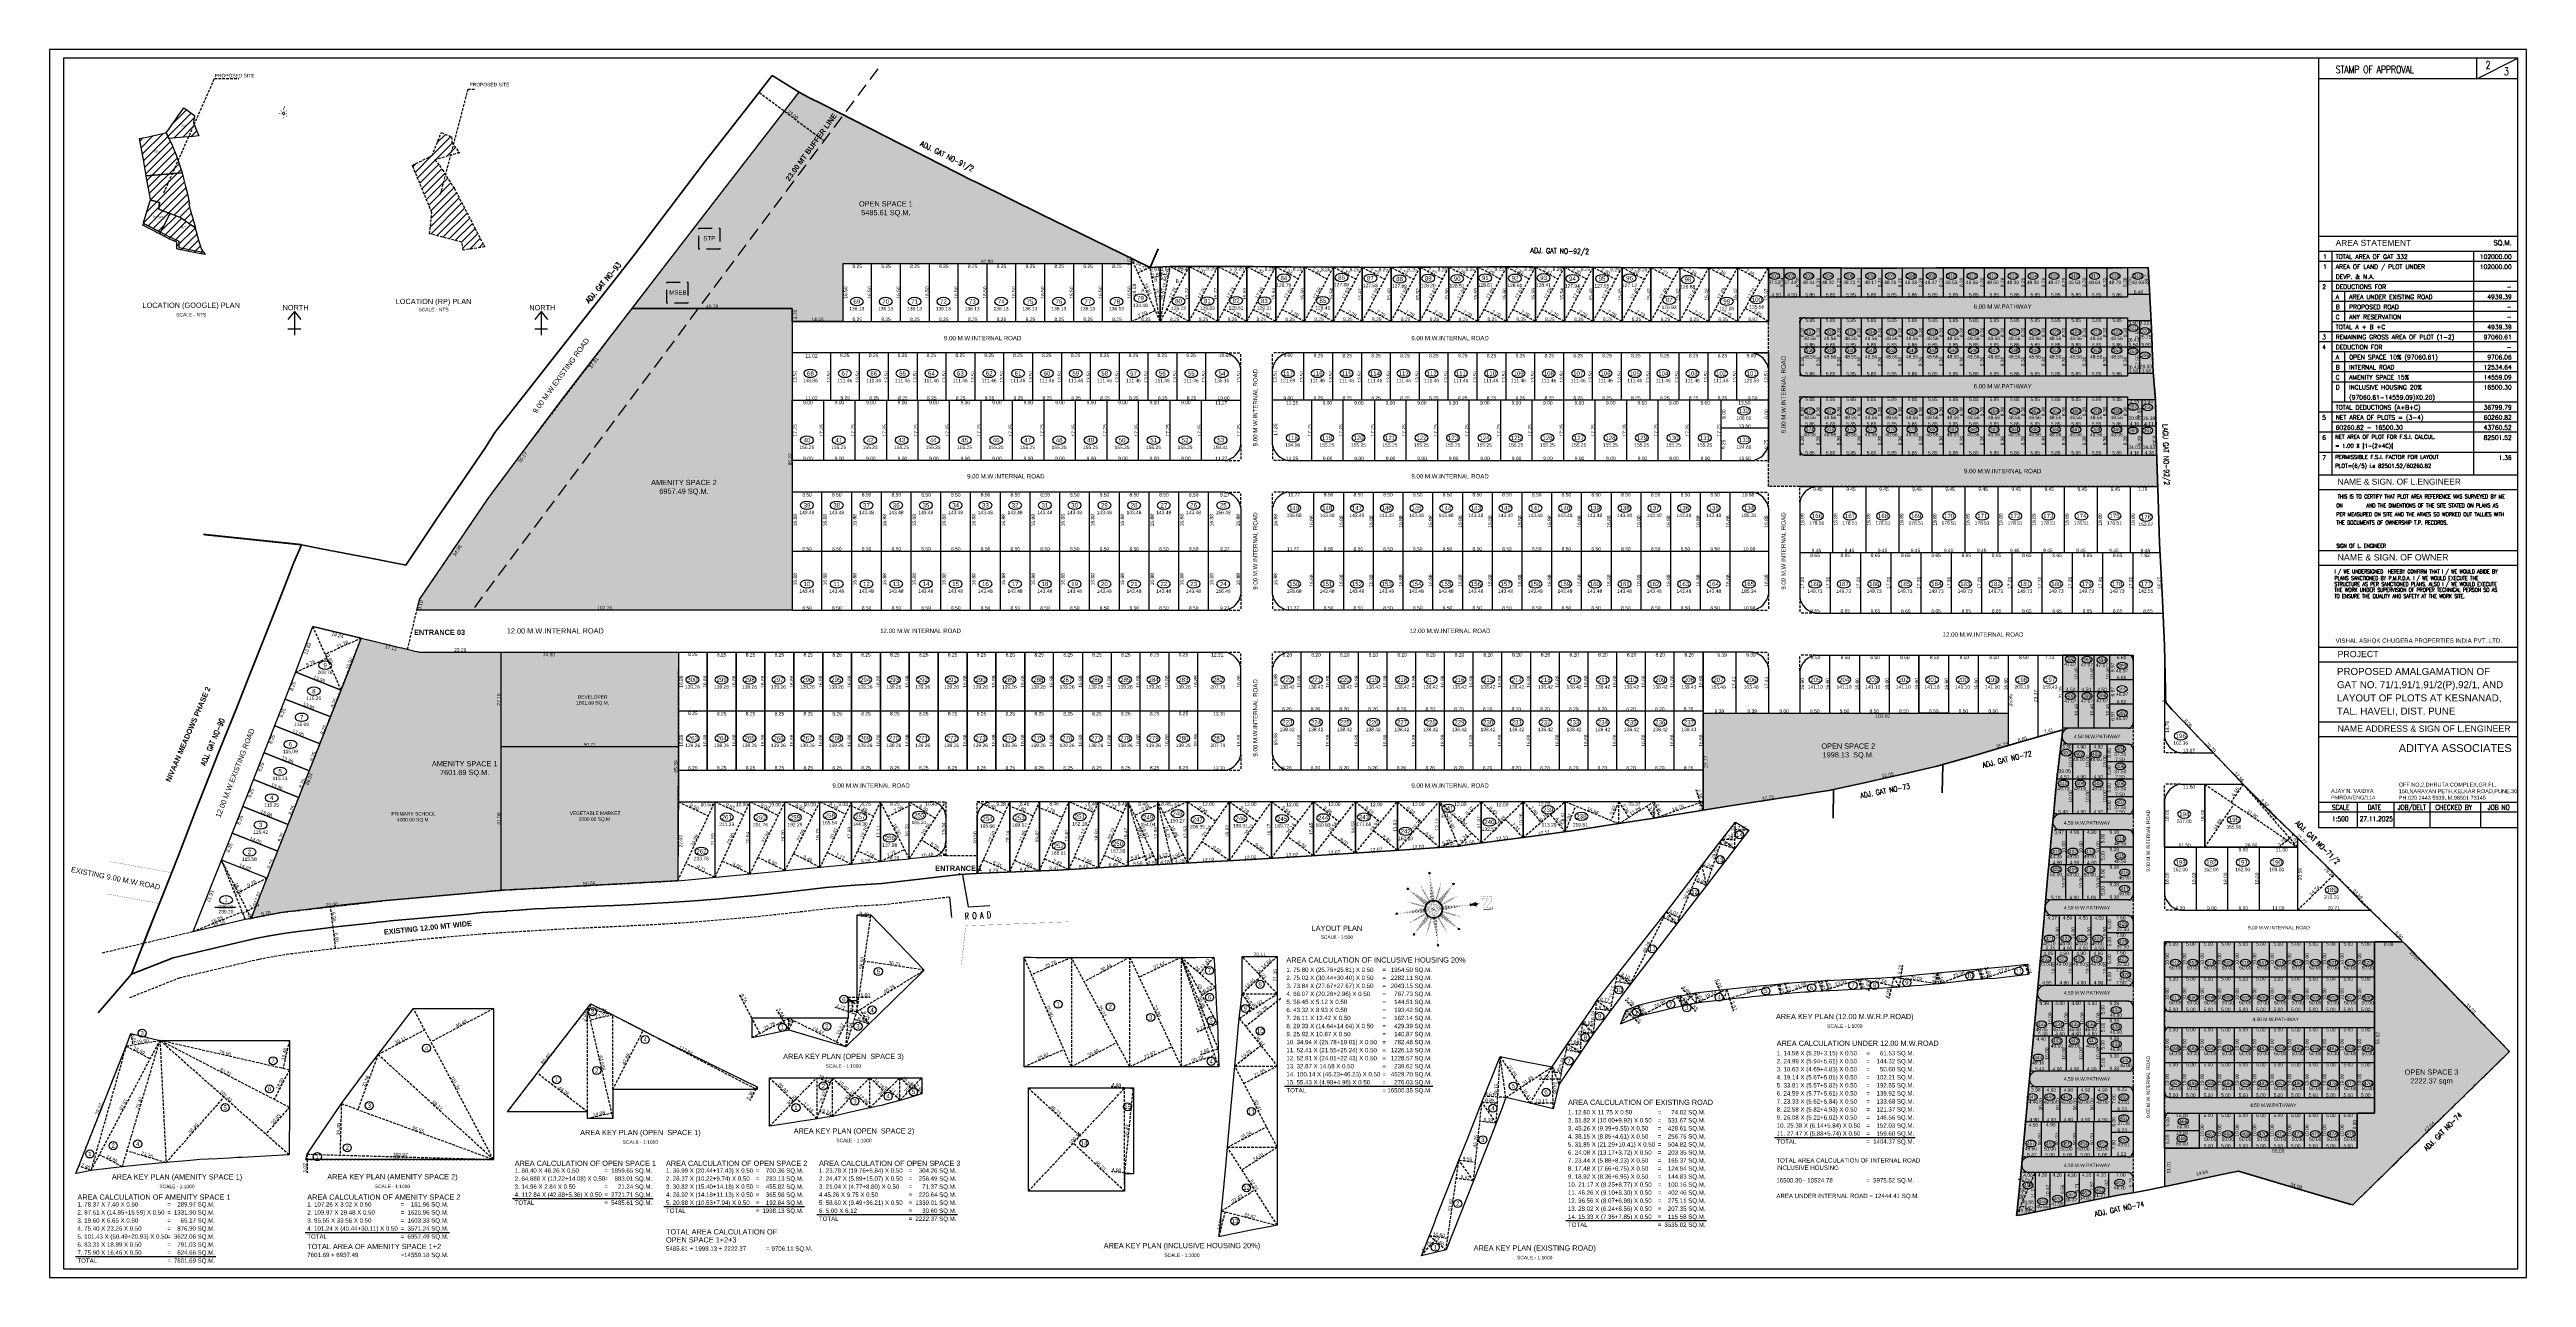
# Model space of a CAD drawing. Header units: millimetres. Extents: x 9625 to 10808, y -1607 to -1252.
# Drawn here: x 10100 to 10808, y -1603 to -1252 of the extents above; entities that cross this region are included whole.
import ezdxf
from ezdxf.enums import TextEntityAlignment as Align

# ---------------------------------------------------------------- set-up
doc = ezdxf.new("R2010")
doc.units = ezdxf.units.MM
doc.header["$LTSCALE"] = 3
doc.header["$MEASUREMENT"] = 0
doc.header["$PDMODE"] = 35
doc.header["$PDSIZE"] = 1
for name, pattern in [('1', [0]), ('ACAD_ISO07W100', [3, 0, -3]), ('DASHED', [19.05, 12.7, -6.35]), ('HIDDEN', [0.375, 0.25, -0.125])]:
    doc.linetypes.add(name, pattern=pattern)
doc.layers.get('0').update_dxf_attribs({"linetype": '1'})
doc.layers.get('Defpoints').update_dxf_attribs({"linetype": 'HIDDEN'})
for name, color, linetype in [('DIM', 8, 'HIDDEN'), ('DIM1', 8, 'Continuous'), ('HID', 4, 'DASHED'), ('NAME', 7, 'Continuous'), ('PLOT TEXT', 3, 'Continuous'), ('ROAD1', 4, 'Continuous'), ('Text', 3, 'Continuous'), ('TEXT1', 3, '1'), ('WALL', 6, 'Continuous')]:
    doc.layers.add(name, color=color, linetype=linetype)
doc.layers.add('North', color=7, linetype='Continuous', lineweight=18)
doc.styles.add('ARIAL', font='arial.ttf')
doc.styles.add('ROMANS', font='romans__.ttf', dxfattribs={"width": 0.75})
doc.styles.get("Standard").update_dxf_attribs({"font": 'arial.ttf'})
doc.styles.add('WMF-Arial1', font='arialbd.ttf')
doc.dimstyles.new('ISO-25', dxfattribs={"dimtxt": 1, "dimasz": 1, "dimexe": 0, "dimexo": 0, "dimgap": 0.1, "dimtad": 1, "dimzin": 0, "dimdsep": 46, "dimtxsty": 'Standard', "dimblk": 'NONE', "dimcen": 2.5, "dimse1": 1, "dimse2": 1, "dimclrd": 256, "dimclre": 256, "dimclrt": 3, "dimadec": 0, "dimazin": 0, "dimtfac": 1, "dimtmove": 0, "dimatfit": 3, "dimfxl": 1, "dimarcsym": 0})
doc.dimstyles.get("Standard").update_dxf_attribs({"dimtxt": 1, "dimasz": 0, "dimexe": 0, "dimexo": 0, "dimgap": 0.1, "dimtad": 1, "dimzin": 0, "dimdsep": 46, "dimtxsty": 'Standard', "dimcen": 0, "dimse1": 1, "dimse2": 1, "dimsd1": 1, "dimsd2": 1, "dimclrd": 256, "dimclre": 256, "dimclrt": 3, "dimadec": 0, "dimazin": 0, "dimtfac": 1, "dimtix": 1, "dimtofl": 0, "dimtmove": 2, "dimatfit": 3, "dimfxl": 1, "dimtolj": 1, "dimtzin": 0, "dimlwd": -1, "dimlwe": -1, "dimarcsym": 0})

# ---------------------------------------------------------------- blocks, each defined once
blk = doc.blocks.new('*D1869')
at = {"layer": 'Defpoints', "color": 0}
for p in [(10205.83, -1424.33), (10229.12, -1424.33), (10229.12, -1424.33)]:
    blk.add_point(p, dxfattribs=at)
at = {"layer": 'DIM', "lineweight": -2}
blk.add_line((10205.83, -1424.33), (10229.12, -1424.33), dxfattribs=at)
at = {"layer": 'DIM', "color": 3, "insert": (10217.48, -1423.72), "char_height": 1, "attachment_point": 5}
blk.add_mtext('23.29', dxfattribs=at)
blk = doc.blocks.new('_None')
blk = doc.blocks.new('*D1868')
at = {"layer": 'Defpoints', "color": 0}
for p in [(10166.37, -1498.74), (10195.27, -1495.47), (10195.27, -1495.47)]:
    blk.add_point(p, dxfattribs=at)
at = {"layer": 'DIM', "lineweight": -2}
blk.add_line((10166.37, -1498.74), (10195.27, -1495.47), dxfattribs=at)
at = {"layer": 'DIM', "color": 3, "insert": (10180.75, -1496.5), "char_height": 1, "attachment_point": 5, "rotation": 6.46604}
blk.add_mtext('29.08', dxfattribs=at)
blk = doc.blocks.new('*D1867')
at = {"layer": 'Defpoints', "color": 0}
for p in [(10157.76, -1500.43), (10166.37, -1498.74), (10166.37, -1498.74)]:
    blk.add_point(p, dxfattribs=at)
at = {"layer": 'DIM', "lineweight": -2}
blk.add_line((10157.76, -1500.43), (10166.37, -1498.74), dxfattribs=at)
at = {"layer": 'DIM', "color": 3, "insert": (10161.95, -1498.99), "char_height": 1, "attachment_point": 5, "rotation": 11.09056}
blk.add_mtext('8.78', dxfattribs=at)
blk = doc.blocks.new('*D1866')
at = {"layer": 'Defpoints', "color": 0}
for p in [(10229.12, -1492.43), (10279.64, -1489.69), (10279.64, -1489.72)]:
    blk.add_point(p, dxfattribs=at)
at = {"layer": 'DIM', "lineweight": -2}
blk.add_line((10229.12, -1492.4), (10279.64, -1489.69), dxfattribs=at)
at = {"layer": 'DIM', "color": 3, "insert": (10254.35, -1490.44), "char_height": 1, "attachment_point": 5, "rotation": 3.06419}
blk.add_mtext('50.59', dxfattribs=at)
blk = doc.blocks.new('*D1779')
at = {"layer": 'Defpoints', "color": 0}
for p in [(10693.99, -1314.42), (10693.99, -1314.42), (10693.99, -1322.04)]:
    blk.add_point(p, dxfattribs=at)
at = {"layer": 'DIM1', "color": 3, "insert": (10694.6, -1318.23), "char_height": 1, "attachment_point": 5, "rotation": 90}
blk.add_mtext('\\A1;7.61', dxfattribs=at)
blk = doc.blocks.new('*D1778')
at = {"layer": 'Defpoints', "color": 0}
for p in [(10764.63, -1507.1), (10764.63, -1507.1), (10764.63, -1562.22)]:
    blk.add_point(p, dxfattribs=at)
at = {"layer": 'DIM1', "color": 3, "insert": (10765.5, -1534.66), "char_height": 1, "attachment_point": 5, "rotation": 90}
blk.add_mtext('\\A1;55.12', dxfattribs=at)
blk = doc.blocks.new('*D1873')
at = {"layer": 'Defpoints', "color": 0}
for p in [(10704.63, -1566.1), (10759.63, -1566.1), (10759.63, -1566.1)]:
    blk.add_point(p, dxfattribs=at)
at = {"layer": 'DIM1', "color": 3, "insert": (10737.13, -1566.89), "char_height": 1, "attachment_point": 5, "rotation": 0.00041}
blk.add_mtext('\\A1;55.00', dxfattribs=at)
blk = doc.blocks.new('*D1777')
at = {"layer": 'Defpoints', "color": 0}
for p in [(10675.52, -1446.53), (10675.52, -1446.53), (10641.2, -1456.47)]:
    blk.add_point(p, dxfattribs=at)
at = {"layer": 'DIM1', "color": 3, "insert": (10658.19, -1450.92), "char_height": 1, "attachment_point": 5, "rotation": 16.15524}
blk.add_mtext('\\A1;35.73', dxfattribs=at)
blk = doc.blocks.new('*D1776')
at = {"layer": 'Defpoints', "color": 0}
for p in [(10641.2, -1456.47), (10641.2, -1456.47), (10609.96, -1463.62)]:
    blk.add_point(p, dxfattribs=at)
at = {"layer": 'DIM1', "color": 3, "insert": (10625.45, -1459.45), "char_height": 1, "attachment_point": 5, "rotation": 12.87756}
blk.add_mtext('\\A1;32.05', dxfattribs=at)
blk = doc.blocks.new('*D1775')
at = {"layer": 'Defpoints', "color": 0}
for p in [(10609.96, -1463.62), (10609.96, -1463.62), (10572.7, -1469.56)]:
    blk.add_point(p, dxfattribs=at)
at = {"layer": 'DIM1', "color": 3, "insert": (10591.23, -1465.98), "char_height": 1, "attachment_point": 5, "rotation": 9.06059}
blk.add_mtext('\\A1;37.73', dxfattribs=at)
blk = doc.blocks.new('*D1774')
at = {"layer": 'Defpoints', "color": 0}
for p in [(10572.7, -1441.79), (10675.52, -1441.79), (10675.52, -1441.79)]:
    blk.add_point(p, dxfattribs=at)
at = {"layer": 'DIM1', "color": 3, "insert": (10624.11, -1442.6), "char_height": 1, "attachment_point": 5}
blk.add_mtext('\\A1;102.82', dxfattribs=at)
blk = doc.blocks.new('*D1773')
at = {"layer": 'Defpoints', "color": 0}
for p in [(10572.7, -1441.79), (10572.7, -1441.79), (10572.7, -1469.56)]:
    blk.add_point(p, dxfattribs=at)
at = {"layer": 'DIM1', "color": 3, "insert": (10573.5, -1455.67), "char_height": 1, "attachment_point": 5, "rotation": 90}
blk.add_mtext('\\A1;27.77', dxfattribs=at)
blk = doc.blocks.new('*D1772')
at = {"layer": 'Defpoints', "color": 0}
for p in [(10189.19, -1420.34), (10157.76, -1500.43), (10157.76, -1500.43)]:
    blk.add_point(p, dxfattribs=at)
at = {"layer": 'DIM1', "color": 3, "insert": (10174.3, -1460.61), "char_height": 1, "attachment_point": 5, "rotation": 68.57423}
blk.add_mtext('\\A1;86.04', dxfattribs=at)
blk = doc.blocks.new('*D1771')
at = {"layer": 'Defpoints', "color": 0}
for p in [(10189.19, -1420.34), (10205.83, -1424.33), (10205.83, -1424.33)]:
    blk.add_point(p, dxfattribs=at)
at = {"layer": 'DIM1', "color": 3, "insert": (10197.65, -1423.07), "char_height": 1, "attachment_point": 5, "rotation": 346.50999}
blk.add_mtext('\\A1;17.12', dxfattribs=at)
blk = doc.blocks.new('*D1770')
at = {"layer": 'Defpoints', "color": 0}
for p in [(10205.83, -1424.33), (10205.83, -1424.33), (10279.83, -1424.33)]:
    blk.add_point(p, dxfattribs=at)
at = {"layer": 'DIM1', "color": 3, "insert": (10242.83, -1425.08), "char_height": 1, "attachment_point": 5}
blk.add_mtext('\\A1;74.00', dxfattribs=at)
blk = doc.blocks.new('*D1769')
at = {"layer": 'Defpoints', "color": 0}
for p in [(10279.83, -1424.33), (10279.83, -1424.33), (10279.64, -1489.72)]:
    blk.add_point(p, dxfattribs=at)
at = {"layer": 'DIM1', "color": 3, "insert": (10279.13, -1457.03), "char_height": 1, "attachment_point": 5, "rotation": 89.83543}
blk.add_mtext('\\A1;65.39', dxfattribs=at)
blk = doc.blocks.new('*D1768')
at = {"layer": 'Defpoints', "color": 0}
for p in [(10266.59, -1326.11), (10266.59, -1326.11), (10243.52, -1356.2)]:
    blk.add_point(p, dxfattribs=at)
at = {"layer": 'DIM1', "color": 3, "insert": (10255.64, -1341.66), "char_height": 1, "attachment_point": 5, "rotation": 52.53002}
blk.add_mtext('\\A1;37.91', dxfattribs=at)
blk = doc.blocks.new('*D1767')
at = {"layer": 'Defpoints', "color": 0}
for p in [(10243.52, -1356.2), (10243.52, -1356.2), (10225.49, -1380.38)]:
    blk.add_point(p, dxfattribs=at)
at = {"layer": 'DIM1', "color": 3, "insert": (10235.35, -1368.67), "char_height": 1, "attachment_point": 5, "rotation": 53.29029}
blk.add_mtext('\\A1;30.17', dxfattribs=at)
blk = doc.blocks.new('*D1766')
at = {"layer": 'Defpoints', "color": 0}
for p in [(10225.49, -1380.38), (10225.49, -1380.38), (10205.83, -1409.31)]:
    blk.add_point(p, dxfattribs=at)
at = {"layer": 'DIM1', "color": 3, "insert": (10216.62, -1395.29), "char_height": 1, "attachment_point": 5, "rotation": 55.81125}
blk.add_mtext('\\A1;34.98', dxfattribs=at)
blk = doc.blocks.new('*D1765')
at = {"layer": 'Defpoints', "color": 0}
for p in [(10205.11, -1412.33), (10205.83, -1409.31), (10205.83, -1409.31)]:
    blk.add_point(p, dxfattribs=at)
at = {"layer": 'DIM1', "color": 3, "insert": (10206.09, -1410.85), "char_height": 1, "attachment_point": 5, "rotation": 76.50999}
blk.add_mtext('\\A1;3.10', dxfattribs=at)
blk = doc.blocks.new('*D1764')
at = {"layer": 'Defpoints', "color": 0}
for p in [(10205.11, -1412.33), (10205.11, -1412.33), (10312.37, -1412.33)]:
    blk.add_point(p, dxfattribs=at)
at = {"layer": 'DIM', "lineweight": -2}
blk.add_line((10312.37, -1412.33), (10205.11, -1412.33), dxfattribs=at)
at = {"layer": 'DIM', "color": 3, "insert": (10258.74, -1411.72), "char_height": 1, "attachment_point": 5}
blk.add_mtext('107.26', dxfattribs=at)
blk = doc.blocks.new('*D1763')
at = {"layer": 'Defpoints', "color": 0}
for p in [(10312.37, -1326.11), (10312.37, -1412.33), (10312.37, -1412.33)]:
    blk.add_point(p, dxfattribs=at)
at = {"layer": 'DIM', "lineweight": -2}
blk.add_line((10312.37, -1326.11), (10312.37, -1412.33), dxfattribs=at)
at = {"layer": 'DIM', "color": 3, "insert": (10311.76, -1369.22), "char_height": 1, "attachment_point": 5, "rotation": 90}
blk.add_mtext('86.22', dxfattribs=at)
blk = doc.blocks.new('*D1762')
at = {"layer": 'Defpoints', "color": 0}
for p in [(10266.59, -1326.11), (10266.59, -1326.11), (10312.37, -1326.11)]:
    blk.add_point(p, dxfattribs=at)
at = {"layer": 'DIM1', "color": 3, "insert": (10289.48, -1325.5), "char_height": 1, "attachment_point": 5, "rotation": 0}
blk.add_mtext('\\A1;45.78', dxfattribs=at)
blk = doc.blocks.new('*D1761')
at = {"layer": 'Defpoints', "color": 0}
for p in [(10312.37, -1326.11), (10312.37, -1326.11), (10312.37, -1329.81)]:
    blk.add_point(p, dxfattribs=at)
at = {"layer": 'DIM1', "color": 3, "insert": (10313.25, -1327.82), "char_height": 1, "attachment_point": 5, "rotation": 90}
blk.add_mtext('\\A1;3.70', dxfattribs=at)
blk = doc.blocks.new('*D1760')
at = {"layer": 'Defpoints', "color": 0}
for p in [(10409.32, -1311.78), (10409.32, -1311.78), (10409.32, -1313.31)]:
    blk.add_point(p, dxfattribs=at)
at = {"layer": 'DIM1', "color": 3, "insert": (10408.71, -1312.54), "char_height": 1, "attachment_point": 5, "rotation": 90}
blk.add_mtext('\\A1;1.53', dxfattribs=at)
blk = doc.blocks.new('*D1759')
at = {"layer": 'Defpoints', "color": 0}
for p in [(10326.82, -1313.31), (10409.32, -1313.31), (10409.32, -1313.31)]:
    blk.add_point(p, dxfattribs=at)
at = {"layer": 'DIM1', "color": 3, "insert": (10368.07, -1312.7), "char_height": 1, "attachment_point": 5}
blk.add_mtext('\\A1;82.50', dxfattribs=at)
blk = doc.blocks.new('*D1758')
at = {"layer": 'Defpoints', "color": 0}
for p in [(10312.37, -1329.81), (10326.82, -1329.81), (10326.82, -1329.81)]:
    blk.add_point(p, dxfattribs=at)
at = {"layer": 'DIM1', "color": 3, "insert": (10319.59, -1329.2), "char_height": 1, "attachment_point": 5}
blk.add_mtext('\\A1;14.45', dxfattribs=at)
blk = doc.blocks.new('*D1885')
at = {"layer": 'Defpoints', "color": 0}
for p in [(10407.41, -1573.19), (10407.41, -1573.19), (10409.89, -1573.42)]:
    blk.add_point(p, dxfattribs=at)
at = {"layer": 'DIM', "lineweight": -2}
for p, q in [((10407.41, -1573.19), (10403.59, -1572.85)), ((10409.89, -1573.42), (10407.41, -1573.19))]:
    blk.add_line(p, q, dxfattribs=at)
at = {"layer": 'DIM', "color": 3, "insert": (10405.06, -1572.37), "char_height": 1, "attachment_point": 5, "rotation": 354.81698}
blk.add_mtext('4.98', dxfattribs=at)
blk = doc.blocks.new('*D1883')
at = {"layer": 'Defpoints', "color": 0}
for p in [(10407.39, -1548.92), (10409.87, -1549.14), (10409.87, -1549.14)]:
    blk.add_point(p, dxfattribs=at)
at = {"layer": 'DIM', "lineweight": -2}
for p, q in [((10407.39, -1548.92), (10403.57, -1548.57)), ((10409.87, -1549.14), (10407.39, -1548.92))]:
    blk.add_line(p, q, dxfattribs=at)
at = {"layer": 'DIM', "color": 3, "insert": (10405.04, -1548.09), "char_height": 1, "attachment_point": 5, "rotation": 354.81698}
blk.add_mtext('4.98', dxfattribs=at)
blk = doc.blocks.new('*D1884')
at = {"layer": 'Defpoints', "color": 0}
for p in [(10409.89, -1548.92), (10409.89, -1548.92), (10407.39, -1573.42)]:
    blk.add_point(p, dxfattribs=at)
at = {"layer": 'DIM', "lineweight": -2}
blk.add_line((10407.39, -1573.42), (10409.89, -1548.92), dxfattribs=at)
at = {"layer": 'DIM', "color": 3, "insert": (10408.03, -1561.11), "char_height": 1, "attachment_point": 5, "rotation": 84.17366}
blk.add_mtext('55.43', dxfattribs=at)
blk = doc.blocks.new('*D1905')
at = {"layer": 'Defpoints', "color": 0}
for p in [(10379.89, -1548.92), (10394.61, -1562.63), (10394.61, -1562.63)]:
    blk.add_point(p, dxfattribs=at)
at = {"layer": 'DIM', "lineweight": -2}
blk.add_line((10379.89, -1548.92), (10394.61, -1562.63), dxfattribs=at)
at = {"layer": 'DIM', "color": 3, "insert": (10387.67, -1555.33), "char_height": 1, "attachment_point": 5, "rotation": 317.01057}
blk.add_mtext('46.23', dxfattribs=at)
blk = doc.blocks.new('*D1906')
at = {"layer": 'Defpoints', "color": 0}
for p in [(10392.68, -1564.7), (10392.68, -1564.7), (10407.39, -1578.42)]:
    blk.add_point(p, dxfattribs=at)
at = {"layer": 'DIM', "lineweight": -2}
blk.add_line((10407.39, -1578.42), (10392.68, -1564.7), dxfattribs=at)
at = {"layer": 'DIM', "color": 3, "insert": (10400.45, -1571.11), "char_height": 1, "attachment_point": 5, "rotation": 317.01057}
blk.add_mtext('46.23', dxfattribs=at)
blk = doc.blocks.new('*D1904')
at = {"layer": 'Defpoints', "color": 0}
for p in [(10407.39, -1548.92), (10407.39, -1548.92), (10379.89, -1578.42)]:
    blk.add_point(p, dxfattribs=at)
at = {"layer": 'DIM', "lineweight": -2}
blk.add_line((10379.89, -1578.42), (10407.39, -1548.92), dxfattribs=at)
at = {"layer": 'DIM', "color": 3, "insert": (10393.2, -1563.25), "char_height": 1, "attachment_point": 5, "rotation": 47.01057}
blk.add_mtext('100.14', dxfattribs=at)
blk = doc.blocks.new('*D1757')
at = {"layer": 'Defpoints', "color": 0}
for p in [(10663.57, -1573.1), (10666.22, -1576.36), (10666.99, -1574.58)]:
    blk.add_point(p, dxfattribs=at)
at = {"layer": 'DIM', "lineweight": -2}
blk.add_line((10662.8, -1574.89), (10666.22, -1576.36), dxfattribs=at)
at = {"layer": 'DIM', "color": 3, "insert": (10664.75, -1575.06), "char_height": 1, "attachment_point": 5, "rotation": 336.61523}
blk.add_mtext('3.73', dxfattribs=at)
blk = doc.blocks.new('*D1756')
at = {"layer": 'Defpoints', "color": 0}
for p in [(10663.53, -1582.59), (10663.53, -1582.59), (10667.63, -1584.37)]:
    blk.add_point(p, dxfattribs=at)
at = {"layer": 'DIM', "lineweight": -2}
blk.add_line((10667.63, -1584.37), (10663.53, -1582.59), dxfattribs=at)
at = {"layer": 'DIM', "color": 3, "insert": (10665.82, -1582.93), "char_height": 1, "attachment_point": 5, "rotation": 336.61523}
blk.add_mtext('4.47', dxfattribs=at)
blk = doc.blocks.new('*D1755')
at = {"layer": 'Defpoints', "color": 0}
for p in [(10667.63, -1573.1), (10667.63, -1573.1), (10662.33, -1585.36)]:
    blk.add_point(p, dxfattribs=at)
at = {"layer": 'DIM', "lineweight": -2}
blk.add_line((10662.33, -1585.36), (10667.63, -1573.1), dxfattribs=at)
at = {"layer": 'DIM', "color": 3, "insert": (10664.42, -1578.99), "char_height": 1, "attachment_point": 5, "rotation": 66.61523}
blk.add_mtext('12.16', dxfattribs=at)
blk = doc.blocks.new('*D1754')
at = {"layer": 'Defpoints', "color": 0}
for p in [(10328.35, -1527.06), (10330.63, -1527.77), (10330.63, -1527.77)]:
    blk.add_point(p, dxfattribs=at)
at = {"layer": 'DIM', "lineweight": -2}
for q in [(10324.68, -1525.93), (10330.63, -1527.77)]:
    blk.add_line((10328.35, -1527.06), q, dxfattribs=at)
at = {"layer": 'DIM', "color": 3, "insert": (10326.22, -1525.77), "char_height": 1, "attachment_point": 5, "rotation": 342.79732}
blk.add_mtext('4.77', dxfattribs=at)
blk = doc.blocks.new('*D1753')
at = {"layer": 'Defpoints', "color": 0}
for p in [(10330.14, -1529.33), (10330.14, -1529.33), (10334.35, -1530.63)]:
    blk.add_point(p, dxfattribs=at)
at = {"layer": 'DIM', "lineweight": -2}
blk.add_line((10334.35, -1530.63), (10330.14, -1529.33), dxfattribs=at)
at = {"layer": 'DIM', "color": 3, "insert": (10332.43, -1529.4), "char_height": 1, "attachment_point": 5, "rotation": 342.79732}
blk.add_mtext('8.80', dxfattribs=at)
blk = doc.blocks.new('*D1752')
at = {"layer": 'Defpoints', "color": 0}
for p in [(10330.85, -1527.06), (10330.85, -1527.06), (10327.74, -1537.11)]:
    blk.add_point(p, dxfattribs=at)
at = {"layer": 'DIM', "lineweight": -2}
blk.add_line((10327.74, -1537.11), (10330.85, -1527.06), dxfattribs=at)
at = {"layer": 'DIM', "color": 3, "insert": (10328.71, -1531.9), "char_height": 1, "attachment_point": 5, "rotation": 72.79732}
blk.add_mtext('21.04', dxfattribs=at)
blk = doc.blocks.new('*D1751')
at = {"layer": 'Defpoints', "color": 0}
for p in [(10331.8, -1526.48), (10331.8, -1526.48), (10334.35, -1530.63)]:
    blk.add_point(p, dxfattribs=at)
at = {"layer": 'DIM', "lineweight": -2}
blk.add_line((10334.35, -1530.63), (10331.8, -1526.48), dxfattribs=at)
at = {"layer": 'DIM', "color": 3, "insert": (10333.59, -1528.23), "char_height": 1, "attachment_point": 5, "rotation": 301.57815}
blk.add_mtext('9.75', dxfattribs=at)
blk = doc.blocks.new('*D1750')
at = {"layer": 'Defpoints', "color": 0}
for p in [(10350.13, -1515.21), (10350.13, -1515.21), (10330.85, -1527.06)]:
    blk.add_point(p, dxfattribs=at)
at = {"layer": 'DIM', "lineweight": -2}
blk.add_line((10330.85, -1527.06), (10350.13, -1515.21), dxfattribs=at)
at = {"layer": 'DIM', "color": 3, "insert": (10340.17, -1520.61), "char_height": 1, "attachment_point": 5, "rotation": 31.57815}
blk.add_mtext('45.26', dxfattribs=at)
blk = doc.blocks.new('*D1749')
at = {"layer": 'Defpoints', "color": 0}
for p in [(10328.35, -1529), (10325, -1535.75), (10325, -1535.75)]:
    blk.add_point(p, dxfattribs=at)
at = {"layer": 'DIM', "lineweight": -2}
blk.add_line((10328.35, -1529), (10325, -1535.75), dxfattribs=at)
at = {"layer": 'DIM', "color": 3, "insert": (10326.13, -1532.1), "char_height": 1, "attachment_point": 5, "rotation": 63.62303}
blk.add_mtext('15.07', dxfattribs=at)
blk = doc.blocks.new('*D1748')
at = {"layer": 'Defpoints', "color": 0}
for p in [(10311.39, -1532.29), (10312.7, -1529.65), (10312.7, -1529.65)]:
    blk.add_point(p, dxfattribs=at)
at = {"layer": 'DIM', "lineweight": -2}
blk.add_line((10311.39, -1532.29), (10312.7, -1529.65), dxfattribs=at)
at = {"layer": 'DIM', "color": 3, "insert": (10311.5, -1530.7), "char_height": 1, "attachment_point": 5, "rotation": 63.62303}
blk.add_mtext('5.89', dxfattribs=at)
blk = doc.blocks.new('*D1881')
at = {"layer": 'Defpoints', "color": 0}
for p in [(10311.39, -1529), (10311.39, -1529), (10327.74, -1537.11)]:
    blk.add_point(p, dxfattribs=at)
at = {"layer": 'DIM', "lineweight": -2}
blk.add_line((10327.74, -1537.11), (10311.39, -1529), dxfattribs=at)
at = {"layer": 'DIM', "color": 3, "insert": (10319.83, -1532.51), "char_height": 1, "attachment_point": 5, "rotation": 333.62303}
blk.add_mtext('24.47', dxfattribs=at)
blk = doc.blocks.new('*D1879')
at = {"layer": 'Defpoints', "color": 0}
for p in [(10300.85, -1529), (10303.12, -1533.32), (10303.12, -1533.32)]:
    blk.add_point(p, dxfattribs=at)
at = {"layer": 'DIM', "lineweight": -2}
for p, q in [((10300.85, -1529), (10297.33, -1522.32)), ((10303.12, -1533.32), (10300.85, -1529))]:
    blk.add_line(p, q, dxfattribs=at)
at = {"layer": 'DIM', "color": 3, "insert": (10298.53, -1523.27), "char_height": 1, "attachment_point": 5, "rotation": 297.7388}
blk.add_mtext('9.76', dxfattribs=at)
blk = doc.blocks.new('*D1880')
at = {"layer": 'Defpoints', "color": 0}
for p in [(10309.86, -1529.8), (10309.87, -1529.79), (10311.39, -1532.29)]:
    blk.add_point(p, dxfattribs=at)
at = {"layer": 'DIM', "lineweight": -2}
for p, q in [((10309.87, -1529.79), (10307.89, -1526.55)), ((10311.4, -1532.28), (10309.87, -1529.79))]:
    blk.add_line(p, q, dxfattribs=at)
at = {"layer": 'DIM', "color": 3, "insert": (10309.14, -1527.43), "char_height": 1, "attachment_point": 5, "rotation": 301.49022}
blk.add_mtext('5.84', dxfattribs=at)
blk = doc.blocks.new('*D1878')
at = {"layer": 'Defpoints', "color": 0}
for p in [(10311.39, -1529), (10311.39, -1529), (10300.85, -1534.5)]:
    blk.add_point(p, dxfattribs=at)
at = {"layer": 'DIM', "lineweight": -2}
blk.add_line((10300.85, -1534.5), (10311.39, -1529), dxfattribs=at)
at = {"layer": 'DIM', "color": 3, "insert": (10305.84, -1531.21), "char_height": 1, "attachment_point": 5, "rotation": 27.57865}
blk.add_mtext('23.78', dxfattribs=at)
blk = doc.blocks.new('*D1747')
at = {"layer": 'Defpoints', "color": 0}
for p in [(10681.66, -1534.1), (10686.26, -1534.1), (10686.26, -1534.1)]:
    blk.add_point(p, dxfattribs=at)
at = {"layer": 'DIM1', "color": 3, "insert": (10683.96, -1533.49), "char_height": 1, "attachment_point": 5}
blk.add_mtext('\\A1;4.60', dxfattribs=at)
blk = doc.blocks.new('*D1746')
at = {"layer": 'Defpoints', "color": 0}
for p in [(10672.46, -1524.1), (10677.06, -1524.1), (10677.06, -1524.1)]:
    blk.add_point(p, dxfattribs=at)
at = {"layer": 'DIM1', "color": 3, "insert": (10674.76, -1524.7), "char_height": 1, "attachment_point": 5}
blk.add_mtext('\\A1;4.60', dxfattribs=at)
blk = doc.blocks.new('*D1745')
at = {"layer": 'Defpoints', "color": 0}
for p in [(10672.49, -1524.1), (10672.49, -1524.1), (10672.49, -1534.1)]:
    blk.add_point(p, dxfattribs=at)
at = {"layer": 'DIM1', "color": 3, "insert": (10671.88, -1529.1), "char_height": 1, "attachment_point": 5, "rotation": 90}
blk.add_mtext('\\A1;10.00', dxfattribs=at)
blk = doc.blocks.new('*D1744')
at = {"layer": 'Defpoints', "color": 0}
for p in [(10677.06, -1524.1), (10681.66, -1524.1), (10681.66, -1524.1)]:
    blk.add_point(p, dxfattribs=at)
at = {"layer": 'DIM1', "color": 3, "insert": (10679.36, -1524.7), "char_height": 1, "attachment_point": 5}
blk.add_mtext('\\A1;4.60', dxfattribs=at)
blk = doc.blocks.new('*D1743')
at = {"layer": 'Defpoints', "color": 0}
for p in [(10677.09, -1524.1), (10677.09, -1524.1), (10677.09, -1534.1)]:
    blk.add_point(p, dxfattribs=at)
at = {"layer": 'DIM1', "color": 3, "insert": (10676.48, -1529.1), "char_height": 1, "attachment_point": 5, "rotation": 90}
blk.add_mtext('\\A1;10.00', dxfattribs=at)
blk = doc.blocks.new('*D1742')
at = {"layer": 'Defpoints', "color": 0}
for p in [(10681.66, -1524.1), (10686.26, -1524.1), (10686.26, -1524.1)]:
    blk.add_point(p, dxfattribs=at)
at = {"layer": 'DIM1', "color": 3, "insert": (10683.96, -1524.7), "char_height": 1, "attachment_point": 5}
blk.add_mtext('\\A1;4.60', dxfattribs=at)
blk = doc.blocks.new('*D1741')
at = {"layer": 'Defpoints', "color": 0}
for p in [(10664.9, -1558.6), (10669.4, -1558.6), (10669.4, -1560.1)]:
    blk.add_point(p, dxfattribs=at)
at = {"layer": 'DIM1', "color": 3, "insert": (10667.15, -1559.49), "char_height": 1, "attachment_point": 5}
blk.add_mtext('\\A1;4.50', dxfattribs=at)
blk = doc.blocks.new('*D1740')
at = {"layer": 'Defpoints', "color": 0}
for p in [(10667.15, -1534.1), (10671.55, -1534.1), (10671.55, -1535.54)]:
    blk.add_point(p, dxfattribs=at)
at = {"layer": 'DIM1', "color": 3, "insert": (10669.35, -1534.93), "char_height": 1, "attachment_point": 5}
blk.add_mtext('\\A1;4.40', dxfattribs=at)
blk = doc.blocks.new('*D1739')
at = {"layer": 'Defpoints', "color": 0}
for p in [(10686.26, -1524.1), (10686.26, -1524.1), (10686.26, -1529.1)]:
    blk.add_point(p, dxfattribs=at)
at = {"layer": 'DIM1', "color": 3, "insert": (10687, -1526.6), "char_height": 1, "attachment_point": 5, "rotation": 90}
blk.add_mtext('\\A1;5.00', dxfattribs=at)
blk = doc.blocks.new('*D1738')
at = {"layer": 'Defpoints', "color": 0}
for p in [(10676.46, -1485.1), (10676.46, -1495.1), (10676.46, -1495.1)]:
    blk.add_point(p, dxfattribs=at)
at = {"layer": 'DIM1', "color": 3, "insert": (10675.85, -1490.1), "char_height": 1, "attachment_point": 5, "rotation": 90}
blk.add_mtext('\\A1;10.00', dxfattribs=at)
blk = doc.blocks.new('*D1737')
at = {"layer": 'Defpoints', "color": 0}
for p in [(10689.4, -1561.6), (10695.63, -1561.6), (10695.63, -1561.6)]:
    blk.add_point(p, dxfattribs=at)
at = {"layer": 'DIM1', "color": 3, "insert": (10692.52, -1560.99), "char_height": 1, "attachment_point": 5}
blk.add_mtext('\\A1;6.23', dxfattribs=at)
blk = doc.blocks.new('*D1736')
at = {"layer": 'Defpoints', "color": 0}
for p in [(10689.4, -1548.6), (10695.63, -1548.6), (10695.63, -1548.6)]:
    blk.add_point(p, dxfattribs=at)
at = {"layer": 'DIM1', "color": 3, "insert": (10692.52, -1549.26), "char_height": 1, "attachment_point": 5}
blk.add_mtext('\\A1;6.23', dxfattribs=at)
blk = doc.blocks.new('*D1735')
at = {"layer": 'Defpoints', "color": 0}
for p in [(10689.4, -1555.6), (10695.63, -1555.6), (10695.63, -1555.6)]:
    blk.add_point(p, dxfattribs=at)
at = {"layer": 'DIM1', "color": 3, "insert": (10692.52, -1554.99), "char_height": 1, "attachment_point": 5}
blk.add_mtext('\\A1;6.23', dxfattribs=at)
blk = doc.blocks.new('*D1734')
at = {"layer": 'Defpoints', "color": 0}
for p in [(10684.5, -1548.6), (10689.4, -1548.6), (10689.4, -1548.6)]:
    blk.add_point(p, dxfattribs=at)
at = {"layer": 'DIM1', "color": 3, "insert": (10686.95, -1549.5), "char_height": 1, "attachment_point": 5}
blk.add_mtext('\\A1;4.90', dxfattribs=at)
blk = doc.blocks.new('*D1733')
at = {"layer": 'Defpoints', "color": 0}
for p in [(10679.6, -1548.6), (10684.5, -1548.6), (10684.5, -1548.6)]:
    blk.add_point(p, dxfattribs=at)
at = {"layer": 'DIM1', "color": 3, "insert": (10682.05, -1549.5), "char_height": 1, "attachment_point": 5}
blk.add_mtext('\\A1;4.90', dxfattribs=at)
blk = doc.blocks.new('*D1732')
at = {"layer": 'Defpoints', "color": 0}
for p in [(10674.7, -1548.6), (10679.6, -1548.6), (10679.6, -1548.6)]:
    blk.add_point(p, dxfattribs=at)
at = {"layer": 'DIM1', "color": 3, "insert": (10677.15, -1549.5), "char_height": 1, "attachment_point": 5}
blk.add_mtext('\\A1;4.90', dxfattribs=at)
blk = doc.blocks.new('*D1731')
at = {"layer": 'Defpoints', "color": 0}
for p in [(10669.8, -1548.6), (10674.7, -1548.6), (10674.7, -1548.6)]:
    blk.add_point(p, dxfattribs=at)
at = {"layer": 'DIM1', "color": 3, "insert": (10672.25, -1549.5), "char_height": 1, "attachment_point": 5}
blk.add_mtext('\\A1;4.90', dxfattribs=at)
blk = doc.blocks.new('*D1730')
at = {"layer": 'Defpoints', "color": 0}
for p in [(10665.82, -1548.6), (10669.8, -1548.6), (10669.8, -1548.6)]:
    blk.add_point(p, dxfattribs=at)
at = {"layer": 'DIM1', "color": 3, "insert": (10667.81, -1549.46), "char_height": 1, "attachment_point": 5}
blk.add_mtext('\\A1;3.98', dxfattribs=at)
blk = doc.blocks.new('*D1729')
at = {"layer": 'Defpoints', "color": 0}
for p in [(10668.07, -1524.1), (10672.46, -1524.1), (10672.46, -1524.1)]:
    blk.add_point(p, dxfattribs=at)
at = {"layer": 'DIM1', "color": 3, "insert": (10670.21, -1524.73), "char_height": 1, "attachment_point": 5}
blk.add_mtext('\\A1;4.39', dxfattribs=at)
blk = doc.blocks.new('*D1728')
at = {"layer": 'Defpoints', "color": 0}
for p in [(10683.23, -1509.6), (10688.13, -1509.6), (10688.13, -1509.6)]:
    blk.add_point(p, dxfattribs=at)
at = {"layer": 'DIM1', "color": 3, "insert": (10685.68, -1510.43), "char_height": 1, "attachment_point": 5}
blk.add_mtext('\\A1;4.90', dxfattribs=at)
blk = doc.blocks.new('*D1727')
at = {"layer": 'Defpoints', "color": 0}
for p in [(10678.33, -1509.6), (10683.23, -1509.6), (10683.23, -1509.6)]:
    blk.add_point(p, dxfattribs=at)
at = {"layer": 'DIM1', "color": 3, "insert": (10680.78, -1510.43), "char_height": 1, "attachment_point": 5}
blk.add_mtext('\\A1;4.90', dxfattribs=at)
blk = doc.blocks.new('*D1726')
at = {"layer": 'Defpoints', "color": 0}
for p in [(10673.43, -1509.6), (10678.33, -1509.6), (10678.33, -1509.6)]:
    blk.add_point(p, dxfattribs=at)
at = {"layer": 'DIM1', "color": 3, "insert": (10675.88, -1510.43), "char_height": 1, "attachment_point": 5}
blk.add_mtext('\\A1;4.90', dxfattribs=at)
blk = doc.blocks.new('*D1725')
at = {"layer": 'Defpoints', "color": 0}
for p in [(10669.39, -1509.6), (10673.43, -1509.6), (10673.43, -1510.99)]:
    blk.add_point(p, dxfattribs=at)
at = {"layer": 'DIM1', "color": 3, "insert": (10671.41, -1510.43), "char_height": 1, "attachment_point": 5}
blk.add_mtext('\\A1;4.05', dxfattribs=at)
blk = doc.blocks.new('*D1724')
at = {"layer": 'Defpoints', "color": 0}
for p in [(10683.63, -1509.6), (10688.13, -1509.6), (10688.13, -1509.6)]:
    blk.add_point(p, dxfattribs=at)
at = {"layer": 'DIM1', "color": 3, "insert": (10685.88, -1508.99), "char_height": 1, "attachment_point": 5}
blk.add_mtext('\\A1;4.50', dxfattribs=at)
blk = doc.blocks.new('*D1723')
at = {"layer": 'Defpoints', "color": 0}
for p in [(10679.13, -1509.6), (10683.63, -1509.6), (10683.63, -1509.6)]:
    blk.add_point(p, dxfattribs=at)
at = {"layer": 'DIM1', "color": 3, "insert": (10681.38, -1508.99), "char_height": 1, "attachment_point": 5}
blk.add_mtext('\\A1;4.50', dxfattribs=at)
blk = doc.blocks.new('*D1722')
at = {"layer": 'Defpoints', "color": 0}
for p in [(10674.63, -1509.6), (10679.13, -1509.6), (10679.13, -1509.6)]:
    blk.add_point(p, dxfattribs=at)
at = {"layer": 'DIM1', "color": 3, "insert": (10676.88, -1508.99), "char_height": 1, "attachment_point": 5}
blk.add_mtext('\\A1;4.50', dxfattribs=at)
blk = doc.blocks.new('*D1721')
at = {"layer": 'Defpoints', "color": 0}
for p in [(10669.39, -1509.6), (10674.63, -1509.6), (10674.63, -1509.6)]:
    blk.add_point(p, dxfattribs=at)
at = {"layer": 'DIM1', "color": 3, "insert": (10672.01, -1508.99), "char_height": 1, "attachment_point": 5}
blk.add_mtext('\\A1;5.25', dxfattribs=at)
blk = doc.blocks.new('*D1720')
at = {"layer": 'Defpoints', "color": 0}
for p in [(10683.23, -1450.6), (10688.13, -1450.6), (10688.13, -1450.6)]:
    blk.add_point(p, dxfattribs=at)
at = {"layer": 'DIM1', "color": 3, "insert": (10685.68, -1451.39), "char_height": 1, "attachment_point": 5}
blk.add_mtext('\\A1;4.90', dxfattribs=at)
blk = doc.blocks.new('*D1719')
at = {"layer": 'Defpoints', "color": 0}
for p in [(10683.23, -1470.6), (10688.13, -1470.6), (10688.13, -1470.6)]:
    blk.add_point(p, dxfattribs=at)
at = {"layer": 'DIM1', "color": 3, "insert": (10685.68, -1469.99), "char_height": 1, "attachment_point": 5}
blk.add_mtext('\\A1;4.90', dxfattribs=at)
blk = doc.blocks.new('*D1718')
at = {"layer": 'Defpoints', "color": 0}
for p in [(10678.33, -1470.6), (10683.23, -1470.6), (10683.23, -1470.6)]:
    blk.add_point(p, dxfattribs=at)
at = {"layer": 'DIM1', "color": 3, "insert": (10680.78, -1469.99), "char_height": 1, "attachment_point": 5}
blk.add_mtext('\\A1;4.90', dxfattribs=at)
blk = doc.blocks.new('*D1717')
at = {"layer": 'Defpoints', "color": 0}
for p in [(10672.9, -1470.6), (10678.33, -1470.6), (10678.33, -1470.6)]:
    blk.add_point(p, dxfattribs=at)
at = {"layer": 'DIM1', "color": 3, "insert": (10675.62, -1469.99), "char_height": 1, "attachment_point": 5}
blk.add_mtext('\\A1;5.43', dxfattribs=at)
blk = doc.blocks.new('*D1716')
at = {"layer": 'Defpoints', "color": 0}
for p in [(10678.33, -1450.6), (10683.23, -1450.6), (10683.23, -1450.6)]:
    blk.add_point(p, dxfattribs=at)
at = {"layer": 'DIM1', "color": 3, "insert": (10680.78, -1451.39), "char_height": 1, "attachment_point": 5}
blk.add_mtext('\\A1;4.90', dxfattribs=at)
blk = doc.blocks.new('*D1715')
at = {"layer": 'Defpoints', "color": 0}
for p in [(10675.03, -1450.6), (10678.33, -1450.6), (10678.33, -1450.6)]:
    blk.add_point(p, dxfattribs=at)
at = {"layer": 'DIM1', "color": 3, "insert": (10676.68, -1451.39), "char_height": 1, "attachment_point": 5}
blk.add_mtext('\\A1;3.30', dxfattribs=at)
blk = doc.blocks.new('*D1714')
at = {"layer": 'Defpoints', "color": 0}
for p in [(10678.33, -1450.6), (10678.33, -1460.6), (10678.33, -1460.6)]:
    blk.add_point(p, dxfattribs=at)
at = {"layer": 'DIM1', "color": 3, "insert": (10677.72, -1455.6), "char_height": 1, "attachment_point": 5, "rotation": 90}
blk.add_mtext('\\A1;10.00', dxfattribs=at)
blk = doc.blocks.new('*D1713')
at = {"layer": 'Defpoints', "color": 0}
for p in [(10683.23, -1450.6), (10683.23, -1460.6), (10683.23, -1460.6)]:
    blk.add_point(p, dxfattribs=at)
at = {"layer": 'DIM1', "color": 3, "insert": (10682.62, -1455.6), "char_height": 1, "attachment_point": 5, "rotation": 90}
blk.add_mtext('\\A1;10.00', dxfattribs=at)
blk = doc.blocks.new('*D1712')
at = {"layer": 'Defpoints', "color": 0}
for p in [(10688.13, -1450.6), (10688.13, -1460.6), (10688.13, -1460.6)]:
    blk.add_point(p, dxfattribs=at)
at = {"layer": 'DIM1', "color": 3, "insert": (10687.52, -1455.6), "char_height": 1, "attachment_point": 5, "rotation": 90}
blk.add_mtext('\\A1;10.00', dxfattribs=at)
blk = doc.blocks.new('*D1711')
at = {"layer": 'Defpoints', "color": 0}
for p in [(10686.26, -1485.1), (10686.26, -1485.1), (10686.26, -1495.1)]:
    blk.add_point(p, dxfattribs=at)
at = {"layer": 'DIM1', "color": 3, "insert": (10685.65, -1490.1), "char_height": 1, "attachment_point": 5, "rotation": 90}
blk.add_mtext('\\A1;10.00', dxfattribs=at)
blk = doc.blocks.new('*D1710')
at = {"layer": 'Defpoints', "color": 0}
for p in [(10686.26, -1475.1), (10686.26, -1475.1), (10686.26, -1485.1)]:
    blk.add_point(p, dxfattribs=at)
at = {"layer": 'DIM1', "color": 3, "insert": (10685.65, -1480.1), "char_height": 1, "attachment_point": 5, "rotation": 90}
blk.add_mtext('\\A1;10.00', dxfattribs=at)
blk = doc.blocks.new('*D1709')
at = {"layer": 'Defpoints', "color": 0}
for p in [(10681.36, -1475.1), (10686.26, -1475.1), (10686.26, -1475.1)]:
    blk.add_point(p, dxfattribs=at)
at = {"layer": 'DIM1', "color": 3, "insert": (10683.81, -1475.8), "char_height": 1, "attachment_point": 5}
blk.add_mtext('\\A1;4.90', dxfattribs=at)
blk = doc.blocks.new('*D1708')
at = {"layer": 'Defpoints', "color": 0}
for p in [(10676.46, -1475.1), (10681.36, -1475.1), (10681.36, -1475.1)]:
    blk.add_point(p, dxfattribs=at)
at = {"layer": 'DIM1', "color": 3, "insert": (10678.91, -1475.81), "char_height": 1, "attachment_point": 5}
blk.add_mtext('\\A1;4.90', dxfattribs=at)
blk = doc.blocks.new('*D1707')
at = {"layer": 'Defpoints', "color": 0}
for p in [(10672.48, -1475.1), (10676.46, -1475.1), (10676.46, -1475.1)]:
    blk.add_point(p, dxfattribs=at)
at = {"layer": 'DIM1', "color": 3, "insert": (10674.47, -1475.89), "char_height": 1, "attachment_point": 5}
blk.add_mtext('\\A1;3.97', dxfattribs=at)
blk = doc.blocks.new('*D1706')
at = {"layer": 'Defpoints', "color": 0}
for p in [(10670.66, -1495.1), (10676.36, -1495.1), (10676.36, -1495.1)]:
    blk.add_point(p, dxfattribs=at)
at = {"layer": 'DIM1', "color": 3, "insert": (10673.51, -1494.49), "char_height": 1, "attachment_point": 5}
blk.add_mtext('\\A1;5.10', dxfattribs=at)
blk = doc.blocks.new('*D1934')
at = {"layer": 'Defpoints', "color": 0}
for p in [(10676.36, -1495.1), (10681.26, -1495.1), (10681.26, -1495.1)]:
    blk.add_point(p, dxfattribs=at)
at = {"layer": 'DIM1', "color": 3, "insert": (10678.81, -1494.49), "char_height": 1, "attachment_point": 5}
blk.add_mtext('\\A1;4.90', dxfattribs=at)
blk = doc.blocks.new('*D1705')
at = {"layer": 'Defpoints', "color": 0}
for p in [(10681.26, -1495.1), (10686.26, -1495.1), (10686.26, -1495.1)]:
    blk.add_point(p, dxfattribs=at)
at = {"layer": 'DIM1', "color": 3, "insert": (10683.76, -1494.49), "char_height": 1, "attachment_point": 5}
blk.add_mtext('\\A1;5.00', dxfattribs=at)
blk = doc.blocks.new('*D1704')
at = {"layer": 'Defpoints', "color": 0}
for p in [(10686.26, -1534.1), (10686.26, -1534.1), (10686.26, -1544.1)]:
    blk.add_point(p, dxfattribs=at)
at = {"layer": 'DIM1', "color": 3, "insert": (10685.65, -1539.1), "char_height": 1, "attachment_point": 5, "rotation": 90}
blk.add_mtext('\\A1;10.00', dxfattribs=at)
blk = doc.blocks.new('*D1703')
at = {"layer": 'Defpoints', "color": 0}
for p in [(10676.45, -1534.1), (10676.45, -1534.1), (10676.45, -1544.1)]:
    blk.add_point(p, dxfattribs=at)
at = {"layer": 'DIM1', "color": 3, "insert": (10675.84, -1539.1), "char_height": 1, "attachment_point": 5, "rotation": 90}
blk.add_mtext('\\A1;10.00', dxfattribs=at)
blk = doc.blocks.new('*D1702')
at = {"layer": 'Defpoints', "color": 0}
for p in [(10671.55, -1534.1), (10671.55, -1534.1), (10671.55, -1544.1)]:
    blk.add_point(p, dxfattribs=at)
at = {"layer": 'DIM1', "color": 3, "insert": (10670.94, -1539.1), "char_height": 1, "attachment_point": 5, "rotation": 90}
blk.add_mtext('\\A1;10.00', dxfattribs=at)
blk = doc.blocks.new('*D1701')
at = {"layer": 'Defpoints', "color": 0}
for p in [(10664.9, -1558.6), (10669.8, -1558.6), (10669.8, -1558.6)]:
    blk.add_point(p, dxfattribs=at)
at = {"layer": 'DIM1', "color": 3, "insert": (10667.35, -1557.99), "char_height": 1, "attachment_point": 5}
blk.add_mtext('\\A1;4.90', dxfattribs=at)
blk = doc.blocks.new('*D1700')
at = {"layer": 'Defpoints', "color": 0}
for p in [(10674.7, -1558.6), (10679.6, -1558.6), (10679.6, -1558.6)]:
    blk.add_point(p, dxfattribs=at)
at = {"layer": 'DIM1', "color": 3, "insert": (10677.15, -1557.99), "char_height": 1, "attachment_point": 5}
blk.add_mtext('\\A1;4.90', dxfattribs=at)
blk = doc.blocks.new('*D1699')
at = {"layer": 'Defpoints', "color": 0}
for p in [(10679.6, -1558.6), (10684.5, -1558.6), (10684.5, -1558.6)]:
    blk.add_point(p, dxfattribs=at)
at = {"layer": 'DIM1', "color": 3, "insert": (10682.05, -1557.99), "char_height": 1, "attachment_point": 5}
blk.add_mtext('\\A1;4.90', dxfattribs=at)
blk = doc.blocks.new('*D1698')
at = {"layer": 'Defpoints', "color": 0}
for p in [(10724.5, -1467.78), (10724.5, -1467.78), (10716.13, -1480.1)]:
    blk.add_point(p, dxfattribs=at)
at = {"layer": 'DIM', "lineweight": -2}
blk.add_line((10716.13, -1480.1), (10724.5, -1467.78), dxfattribs=at)
at = {"layer": 'DIM', "color": 3, "insert": (10719.81, -1473.6), "char_height": 1, "attachment_point": 5, "rotation": 55.81388}
blk.add_mtext('14.89', dxfattribs=at)
blk = doc.blocks.new('*D1697')
at = {"layer": 'Defpoints', "color": 0}
for p in [(10727.09, -1462.1), (10723.63, -1467.2), (10723.63, -1467.2)]:
    blk.add_point(p, dxfattribs=at)
at = {"layer": 'DIM', "lineweight": -2}
blk.add_line((10727.09, -1462.1), (10723.63, -1467.2), dxfattribs=at)
at = {"layer": 'DIM', "color": 3, "insert": (10724.86, -1464.31), "char_height": 1, "attachment_point": 5, "rotation": 55.81388}
blk.add_mtext('6.16', dxfattribs=at)
blk = doc.blocks.new('*D1952')
at = {"layer": 'Defpoints', "color": 0}
for p in [(10716.13, -1462.1), (10742.63, -1480.1), (10742.63, -1480.1)]:
    blk.add_point(p, dxfattribs=at)
at = {"layer": 'DIM', "lineweight": -2}
blk.add_line((10716.13, -1462.1), (10742.63, -1480.1), dxfattribs=at)
at = {"layer": 'DIM', "color": 3, "insert": (10729.72, -1470.6), "char_height": 1, "attachment_point": 5, "rotation": 325.81388}
blk.add_mtext('31.90', dxfattribs=at)
blk = doc.blocks.new('*D1695')
at = {"layer": 'Defpoints', "color": 0}
for p in [(10716.13, -1462.1), (10716.13, -1462.1), (10716.13, -1480.1)]:
    blk.add_point(p, dxfattribs=at)
at = {"layer": 'DIM', "lineweight": -2}
blk.add_line((10716.13, -1480.1), (10716.13, -1462.1), dxfattribs=at)
at = {"layer": 'DIM', "color": 3, "insert": (10715.52, -1471.1), "char_height": 1, "attachment_point": 5, "rotation": 90}
blk.add_mtext('18.00', dxfattribs=at)
blk = doc.blocks.new('*D1694')
at = {"layer": 'Defpoints', "color": 0}
for p in [(10558.72, -1467.07), (10560.14, -1471.3), (10560.14, -1471.3)]:
    blk.add_point(p, dxfattribs=at)
at = {"layer": 'DIM', "lineweight": -2}
blk.add_line((10558.72, -1467.07), (10560.14, -1471.3), dxfattribs=at)
at = {"layer": 'DIM', "color": 3, "insert": (10560.01, -1468.99), "char_height": 1, "attachment_point": 5, "rotation": 288.59824}
blk.add_mtext('4.46', dxfattribs=at)
blk = doc.blocks.new('*D1693')
at = {"layer": 'Defpoints', "color": 0}
for p in [(10571.95, -1467.32), (10571.95, -1467.32), (10572.7, -1469.56)]:
    blk.add_point(p, dxfattribs=at)
at = {"layer": 'DIM', "lineweight": -2}
for p, q in [((10571.95, -1467.32), (10570.73, -1463.71)), ((10572.7, -1469.56), (10571.95, -1467.32))]:
    blk.add_line(p, q, dxfattribs=at)
at = {"layer": 'DIM', "color": 3, "insert": (10571.76, -1464.85), "char_height": 1, "attachment_point": 5, "rotation": 288.59824}
blk.add_mtext('2.36', dxfattribs=at)
blk = doc.blocks.new('*D1692')
at = {"layer": 'Defpoints', "color": 0}
for p in [(10558.72, -1471.78), (10572.7, -1467.07), (10572.7, -1467.07)]:
    blk.add_point(p, dxfattribs=at)
at = {"layer": 'DIM', "lineweight": -2}
blk.add_line((10558.72, -1471.78), (10572.7, -1467.07), dxfattribs=at)
at = {"layer": 'DIM', "color": 3, "insert": (10565.51, -1468.84), "char_height": 1, "attachment_point": 5, "rotation": 18.59824}
blk.add_mtext('14.75', dxfattribs=at)
blk = doc.blocks.new('*D1691')
at = {"layer": 'Defpoints', "color": 0}
for p in [(10548.63, -1467.07), (10551.46, -1471.6), (10551.46, -1471.6)]:
    blk.add_point(p, dxfattribs=at)
at = {"layer": 'DIM', "lineweight": -2}
blk.add_line((10548.63, -1467.07), (10551.46, -1471.6), dxfattribs=at)
at = {"layer": 'DIM', "color": 3, "insert": (10550.56, -1469.01), "char_height": 1, "attachment_point": 5, "rotation": 301.94897}
blk.add_mtext('5.34', dxfattribs=at)
blk = doc.blocks.new('*D1690')
at = {"layer": 'Defpoints', "color": 0}
for p in [(10556.6, -1468.39), (10556.6, -1468.39), (10558.72, -1471.78)]:
    blk.add_point(p, dxfattribs=at)
at = {"layer": 'DIM', "lineweight": -2}
blk.add_line((10558.72, -1471.78), (10556.6, -1468.39), dxfattribs=at)
at = {"layer": 'DIM', "color": 3, "insert": (10558.18, -1469.76), "char_height": 1, "attachment_point": 5, "rotation": 301.94897}
blk.add_mtext('3.99', dxfattribs=at)
blk = doc.blocks.new('*D1689')
at = {"layer": 'Defpoints', "color": 0}
for p in [(10558.72, -1467.07), (10558.72, -1467.07), (10548.63, -1473.36)]:
    blk.add_point(p, dxfattribs=at)
at = {"layer": 'DIM', "lineweight": -2}
blk.add_line((10548.63, -1473.36), (10558.72, -1467.07), dxfattribs=at)
at = {"layer": 'DIM', "color": 3, "insert": (10553.35, -1469.7), "char_height": 1, "attachment_point": 5, "rotation": 31.94897}
blk.add_mtext('11.89', dxfattribs=at)
blk = doc.blocks.new('*D1688')
at = {"layer": 'Defpoints', "color": 0}
for p in [(10536.36, -1468.32), (10536.37, -1468.32), (10533.33, -1475.68)]:
    blk.add_point(p, dxfattribs=at)
at = {"layer": 'DIM', "lineweight": -2}
blk.add_line((10533.34, -1475.69), (10536.37, -1468.32), dxfattribs=at)
at = {"layer": 'DIM', "color": 3, "insert": (10534.29, -1471.77), "char_height": 1, "attachment_point": 5, "rotation": 67.65286}
blk.add_mtext('7.97', dxfattribs=at)
blk = doc.blocks.new('*D1687')
at = {"layer": 'Defpoints', "color": 0}
for p in [(10546.42, -1472.45), (10546.42, -1472.45), (10548.63, -1467.07)]:
    blk.add_point(p, dxfattribs=at)
at = {"layer": 'DIM', "lineweight": -2}
blk.add_line((10548.63, -1467.07), (10546.42, -1472.45), dxfattribs=at)
at = {"layer": 'DIM', "color": 3, "insert": (10546.96, -1469.53), "char_height": 1, "attachment_point": 5, "rotation": 67.65286}
blk.add_mtext('5.82', dxfattribs=at)
blk = doc.blocks.new('*D1686')
at = {"layer": 'Defpoints', "color": 0}
for p in [(10533.33, -1467.07), (10548.63, -1473.36), (10548.63, -1473.36)]:
    blk.add_point(p, dxfattribs=at)
at = {"layer": 'DIM', "lineweight": -2}
blk.add_line((10533.33, -1467.07), (10548.63, -1473.36), dxfattribs=at)
at = {"layer": 'DIM', "color": 3, "insert": (10541.21, -1469.65), "char_height": 1, "attachment_point": 5, "rotation": 337.65286}
blk.add_mtext('16.54', dxfattribs=at)
blk = doc.blocks.new('*D1685')
at = {"layer": 'Defpoints', "color": 0}
for p in [(10704.63, -1561.1), (10714.63, -1561.1), (10714.63, -1561.1)]:
    blk.add_point(p, dxfattribs=at)
at = {"layer": 'DIM1', "color": 3, "insert": (10709.63, -1561.73), "char_height": 1, "attachment_point": 5}
blk.add_mtext('\\A1;10.00', dxfattribs=at)
blk = doc.blocks.new('*D1684')
at = {"layer": 'Defpoints', "color": 0}
for p in [(10704.63, -1561.1), (10704.63, -1561.1), (10704.63, -1566.1)]:
    blk.add_point(p, dxfattribs=at)
at = {"layer": 'DIM1', "color": 3, "insert": (10705.46, -1563.6), "char_height": 1, "attachment_point": 5, "rotation": 90}
blk.add_mtext('\\A1;5.00', dxfattribs=at)
blk = doc.blocks.new('*D1683')
at = {"layer": 'Defpoints', "color": 0}
for p in [(10704.63, -1556.1), (10714.63, -1556.1), (10714.63, -1556.1)]:
    blk.add_point(p, dxfattribs=at)
at = {"layer": 'DIM1', "color": 3, "insert": (10709.63, -1556.73), "char_height": 1, "attachment_point": 5}
blk.add_mtext('\\A1;10.00', dxfattribs=at)
blk = doc.blocks.new('*D1682')
at = {"layer": 'Defpoints', "color": 0}
for p in [(10704.63, -1556.1), (10704.63, -1556.1), (10704.63, -1561.1)]:
    blk.add_point(p, dxfattribs=at)
at = {"layer": 'DIM1', "color": 3, "insert": (10705.46, -1558.6), "char_height": 1, "attachment_point": 5, "rotation": 90}
blk.add_mtext('\\A1;5.00', dxfattribs=at)
blk = doc.blocks.new('*D1681')
at = {"layer": 'Defpoints', "color": 0}
for p in [(10678.33, -1460.6), (10678.33, -1470.6), (10678.33, -1470.6)]:
    blk.add_point(p, dxfattribs=at)
at = {"layer": 'DIM1', "color": 3, "insert": (10677.72, -1465.6), "char_height": 1, "attachment_point": 5, "rotation": 90}
blk.add_mtext('\\A1;10.00', dxfattribs=at)
blk = doc.blocks.new('*D1680')
at = {"layer": 'Defpoints', "color": 0}
for p in [(10673.82, -1460.6), (10678.33, -1460.6), (10678.33, -1460.6)]:
    blk.add_point(p, dxfattribs=at)
at = {"layer": 'DIM1', "color": 3, "insert": (10676.08, -1459.99), "char_height": 1, "attachment_point": 5}
blk.add_mtext('\\A1;4.51', dxfattribs=at)
blk = doc.blocks.new('*D1679')
at = {"layer": 'Defpoints', "color": 0}
for p in [(10683.23, -1460.6), (10683.23, -1470.6), (10683.23, -1470.6)]:
    blk.add_point(p, dxfattribs=at)
at = {"layer": 'DIM1', "color": 3, "insert": (10682.62, -1465.6), "char_height": 1, "attachment_point": 5, "rotation": 90}
blk.add_mtext('\\A1;10.00', dxfattribs=at)
blk = doc.blocks.new('*D1678')
at = {"layer": 'Defpoints', "color": 0}
for p in [(10678.33, -1460.6), (10683.23, -1460.6), (10683.23, -1460.6)]:
    blk.add_point(p, dxfattribs=at)
at = {"layer": 'DIM1', "color": 3, "insert": (10680.78, -1459.99), "char_height": 1, "attachment_point": 5}
blk.add_mtext('\\A1;4.90', dxfattribs=at)
blk = doc.blocks.new('*D1677')
at = {"layer": 'Defpoints', "color": 0}
for p in [(10688.13, -1460.6), (10688.13, -1470.6), (10688.13, -1470.6)]:
    blk.add_point(p, dxfattribs=at)
at = {"layer": 'DIM1', "color": 3, "insert": (10687.52, -1465.6), "char_height": 1, "attachment_point": 5, "rotation": 90}
blk.add_mtext('\\A1;10.00', dxfattribs=at)
blk = doc.blocks.new('*D1676')
at = {"layer": 'Defpoints', "color": 0}
for p in [(10683.23, -1460.6), (10688.13, -1460.6), (10688.13, -1460.6)]:
    blk.add_point(p, dxfattribs=at)
at = {"layer": 'DIM1', "color": 3, "insert": (10685.68, -1459.99), "char_height": 1, "attachment_point": 5}
blk.add_mtext('\\A1;4.90', dxfattribs=at)
blk = doc.blocks.new('*D1675')
at = {"layer": 'Defpoints', "color": 0}
for p in [(10688.13, -1450.6), (10688.13, -1450.6), (10688.13, -1455.6)]:
    blk.add_point(p, dxfattribs=at)
at = {"layer": 'DIM1', "color": 3, "insert": (10688.81, -1453.1), "char_height": 1, "attachment_point": 5, "rotation": 90}
blk.add_mtext('\\A1;5.00', dxfattribs=at)
blk = doc.blocks.new('*D1674')
at = {"layer": 'Defpoints', "color": 0}
for p in [(10688.13, -1455.6), (10695.63, -1455.6), (10695.63, -1455.6)]:
    blk.add_point(p, dxfattribs=at)
at = {"layer": 'DIM1', "color": 3, "insert": (10691.88, -1454.99), "char_height": 1, "attachment_point": 5}
blk.add_mtext('\\A1;7.50', dxfattribs=at)
blk = doc.blocks.new('*D1673')
at = {"layer": 'Defpoints', "color": 0}
for p in [(10688.13, -1455.6), (10688.13, -1455.6), (10688.13, -1460.6)]:
    blk.add_point(p, dxfattribs=at)
at = {"layer": 'DIM1', "color": 3, "insert": (10688.81, -1458.1), "char_height": 1, "attachment_point": 5, "rotation": 90}
blk.add_mtext('\\A1;5.00', dxfattribs=at)
blk = doc.blocks.new('*D1672')
at = {"layer": 'Defpoints', "color": 0}
for p in [(10688.13, -1460.6), (10695.63, -1460.6), (10695.63, -1460.6)]:
    blk.add_point(p, dxfattribs=at)
at = {"layer": 'DIM1', "color": 3, "insert": (10691.88, -1459.99), "char_height": 1, "attachment_point": 5}
blk.add_mtext('\\A1;7.50', dxfattribs=at)
blk = doc.blocks.new('*D1671')
at = {"layer": 'Defpoints', "color": 0}
for p in [(10688.13, -1460.6), (10688.13, -1460.6), (10688.13, -1465.6)]:
    blk.add_point(p, dxfattribs=at)
at = {"layer": 'DIM1', "color": 3, "insert": (10688.81, -1463.1), "char_height": 1, "attachment_point": 5, "rotation": 90}
blk.add_mtext('\\A1;5.00', dxfattribs=at)
blk = doc.blocks.new('*D1670')
at = {"layer": 'Defpoints', "color": 0}
for p in [(10688.13, -1465.6), (10695.63, -1465.6), (10695.63, -1465.6)]:
    blk.add_point(p, dxfattribs=at)
at = {"layer": 'DIM1', "color": 3, "insert": (10691.88, -1464.99), "char_height": 1, "attachment_point": 5}
blk.add_mtext('\\A1;7.50', dxfattribs=at)
blk = doc.blocks.new('*D1669')
at = {"layer": 'Defpoints', "color": 0}
for p in [(10688.13, -1465.6), (10688.13, -1465.6), (10688.13, -1470.6)]:
    blk.add_point(p, dxfattribs=at)
at = {"layer": 'DIM1', "color": 3, "insert": (10688.81, -1468.1), "char_height": 1, "attachment_point": 5, "rotation": 90}
blk.add_mtext('\\A1;5.00', dxfattribs=at)
blk = doc.blocks.new('*D1668')
at = {"layer": 'Defpoints', "color": 0}
for p in [(10688.13, -1470.6), (10695.63, -1470.6), (10695.63, -1470.6)]:
    blk.add_point(p, dxfattribs=at)
at = {"layer": 'DIM1', "color": 3, "insert": (10691.88, -1469.99), "char_height": 1, "attachment_point": 5}
blk.add_mtext('\\A1;7.50', dxfattribs=at)
blk = doc.blocks.new('*D1667')
at = {"layer": 'Defpoints', "color": 0}
for p in [(10671.56, -1485.1), (10676.46, -1485.1), (10676.46, -1485.1)]:
    blk.add_point(p, dxfattribs=at)
at = {"layer": 'DIM1', "color": 3, "insert": (10674.01, -1484.49), "char_height": 1, "attachment_point": 5}
blk.add_mtext('\\A1;4.90', dxfattribs=at)
blk = doc.blocks.new('*D1666')
at = {"layer": 'Defpoints', "color": 0}
for p in [(10676.46, -1485.1), (10681.36, -1485.1), (10681.36, -1485.1)]:
    blk.add_point(p, dxfattribs=at)
at = {"layer": 'DIM1', "color": 3, "insert": (10678.91, -1484.49), "char_height": 1, "attachment_point": 5}
blk.add_mtext('\\A1;4.90', dxfattribs=at)
blk = doc.blocks.new('*D1665')
at = {"layer": 'Defpoints', "color": 0}
for p in [(10676.46, -1475.1), (10676.46, -1475.1), (10676.46, -1485.1)]:
    blk.add_point(p, dxfattribs=at)
at = {"layer": 'DIM1', "color": 3, "insert": (10675.85, -1480.1), "char_height": 1, "attachment_point": 5, "rotation": 90}
blk.add_mtext('\\A1;10.00', dxfattribs=at)
blk = doc.blocks.new('*D1664')
at = {"layer": 'Defpoints', "color": 0}
for p in [(10681.36, -1485.1), (10681.36, -1495.1), (10681.36, -1495.1)]:
    blk.add_point(p, dxfattribs=at)
at = {"layer": 'DIM1', "color": 3, "insert": (10680.75, -1490.1), "char_height": 1, "attachment_point": 5, "rotation": 90}
blk.add_mtext('\\A1;10.00', dxfattribs=at)
blk = doc.blocks.new('*D1663')
at = {"layer": 'Defpoints', "color": 0}
for p in [(10681.36, -1475.1), (10681.36, -1475.1), (10681.36, -1485.1)]:
    blk.add_point(p, dxfattribs=at)
at = {"layer": 'DIM1', "color": 3, "insert": (10680.75, -1480.1), "char_height": 1, "attachment_point": 5, "rotation": 90}
blk.add_mtext('\\A1;10.00', dxfattribs=at)
blk = doc.blocks.new('*D1662')
at = {"layer": 'Defpoints', "color": 0}
for p in [(10686.26, -1485.1), (10686.26, -1485.1), (10686.26, -1490.1)]:
    blk.add_point(p, dxfattribs=at)
at = {"layer": 'DIM1', "color": 3, "insert": (10687, -1487.6), "char_height": 1, "attachment_point": 5, "rotation": 90}
blk.add_mtext('\\A1;5.00', dxfattribs=at)
blk = doc.blocks.new('*D1661')
at = {"layer": 'Defpoints', "color": 0}
for p in [(10686.26, -1475.1), (10686.26, -1475.1), (10686.26, -1480.1)]:
    blk.add_point(p, dxfattribs=at)
at = {"layer": 'DIM1', "color": 3, "insert": (10687, -1477.6), "char_height": 1, "attachment_point": 5, "rotation": 90}
blk.add_mtext('\\A1;5.00', dxfattribs=at)
blk = doc.blocks.new('*D1660')
at = {"layer": 'Defpoints', "color": 0}
for p in [(10670.27, -1499.6), (10674.63, -1499.6), (10674.63, -1499.6)]:
    blk.add_point(p, dxfattribs=at)
at = {"layer": 'DIM1', "color": 3, "insert": (10672.52, -1500.3), "char_height": 1, "attachment_point": 5}
blk.add_mtext('\\A1;4.37', dxfattribs=at)
blk = doc.blocks.new('*D1659')
at = {"layer": 'Defpoints', "color": 0}
for p in [(10674.63, -1499.6), (10674.63, -1499.6), (10674.63, -1509.6)]:
    blk.add_point(p, dxfattribs=at)
at = {"layer": 'DIM1', "color": 3, "insert": (10674.02, -1504.6), "char_height": 1, "attachment_point": 5, "rotation": 90}
blk.add_mtext('\\A1;10.00', dxfattribs=at)
blk = doc.blocks.new('*D1658')
at = {"layer": 'Defpoints', "color": 0}
for p in [(10674.63, -1499.6), (10679.13, -1499.6), (10679.13, -1499.6)]:
    blk.add_point(p, dxfattribs=at)
at = {"layer": 'DIM1', "color": 3, "insert": (10676.88, -1500.3), "char_height": 1, "attachment_point": 5}
blk.add_mtext('\\A1;4.50', dxfattribs=at)
blk = doc.blocks.new('*D1657')
at = {"layer": 'Defpoints', "color": 0}
for p in [(10679.13, -1499.6), (10679.13, -1499.6), (10679.13, -1509.6)]:
    blk.add_point(p, dxfattribs=at)
at = {"layer": 'DIM1', "color": 3, "insert": (10678.52, -1504.6), "char_height": 1, "attachment_point": 5, "rotation": 90}
blk.add_mtext('\\A1;10.00', dxfattribs=at)
blk = doc.blocks.new('*D1656')
at = {"layer": 'Defpoints', "color": 0}
for p in [(10679.13, -1499.6), (10683.63, -1499.6), (10683.63, -1499.6)]:
    blk.add_point(p, dxfattribs=at)
at = {"layer": 'DIM1', "color": 3, "insert": (10681.38, -1500.3), "char_height": 1, "attachment_point": 5}
blk.add_mtext('\\A1;4.50', dxfattribs=at)
blk = doc.blocks.new('*D1655')
at = {"layer": 'Defpoints', "color": 0}
for p in [(10683.63, -1499.6), (10683.63, -1499.6), (10683.63, -1509.6)]:
    blk.add_point(p, dxfattribs=at)
at = {"layer": 'DIM1', "color": 3, "insert": (10683.02, -1504.6), "char_height": 1, "attachment_point": 5, "rotation": 90}
blk.add_mtext('\\A1;10.00', dxfattribs=at)
blk = doc.blocks.new('*D1654')
at = {"layer": 'Defpoints', "color": 0}
for p in [(10683.63, -1499.6), (10688.13, -1499.6), (10688.13, -1499.6)]:
    blk.add_point(p, dxfattribs=at)
at = {"layer": 'DIM1', "color": 3, "insert": (10685.88, -1500.3), "char_height": 1, "attachment_point": 5}
blk.add_mtext('\\A1;4.50', dxfattribs=at)
blk = doc.blocks.new('*D1653')
at = {"layer": 'Defpoints', "color": 0}
for p in [(10668.48, -1519.6), (10673.43, -1519.6), (10673.43, -1519.6)]:
    blk.add_point(p, dxfattribs=at)
at = {"layer": 'DIM1', "color": 3, "insert": (10670.99, -1518.83), "char_height": 1, "attachment_point": 5}
blk.add_mtext('\\A1;4.95', dxfattribs=at)
blk = doc.blocks.new('*D1652')
at = {"layer": 'Defpoints', "color": 0}
for p in [(10673.43, -1509.6), (10673.43, -1509.6), (10673.43, -1519.6)]:
    blk.add_point(p, dxfattribs=at)
at = {"layer": 'DIM1', "color": 3, "insert": (10672.82, -1514.6), "char_height": 1, "attachment_point": 5, "rotation": 90}
blk.add_mtext('\\A1;10.00', dxfattribs=at)
blk = doc.blocks.new('*D1651')
at = {"layer": 'Defpoints', "color": 0}
for p in [(10673.43, -1519.6), (10678.33, -1519.6), (10678.33, -1519.6)]:
    blk.add_point(p, dxfattribs=at)
at = {"layer": 'DIM1', "color": 3, "insert": (10675.94, -1518.83), "char_height": 1, "attachment_point": 5}
blk.add_mtext('\\A1;4.90', dxfattribs=at)
blk = doc.blocks.new('*D1650')
at = {"layer": 'Defpoints', "color": 0}
for p in [(10678.33, -1509.6), (10678.33, -1509.6), (10678.33, -1519.6)]:
    blk.add_point(p, dxfattribs=at)
at = {"layer": 'DIM1', "color": 3, "insert": (10677.72, -1514.6), "char_height": 1, "attachment_point": 5, "rotation": 90}
blk.add_mtext('\\A1;10.00', dxfattribs=at)
blk = doc.blocks.new('*D1649')
at = {"layer": 'Defpoints', "color": 0}
for p in [(10678.33, -1519.6), (10683.23, -1519.6), (10683.23, -1519.6)]:
    blk.add_point(p, dxfattribs=at)
at = {"layer": 'DIM1', "color": 3, "insert": (10680.84, -1518.83), "char_height": 1, "attachment_point": 5}
blk.add_mtext('\\A1;4.90', dxfattribs=at)
blk = doc.blocks.new('*D1648')
at = {"layer": 'Defpoints', "color": 0}
for p in [(10683.23, -1509.6), (10683.23, -1509.6), (10683.23, -1519.6)]:
    blk.add_point(p, dxfattribs=at)
at = {"layer": 'DIM1', "color": 3, "insert": (10682.62, -1514.6), "char_height": 1, "attachment_point": 5, "rotation": 90}
blk.add_mtext('\\A1;10.00', dxfattribs=at)
blk = doc.blocks.new('*D1647')
at = {"layer": 'Defpoints', "color": 0}
for p in [(10683.23, -1519.6), (10688.13, -1519.6), (10688.13, -1519.6)]:
    blk.add_point(p, dxfattribs=at)
at = {"layer": 'DIM1', "color": 3, "insert": (10685.74, -1518.83), "char_height": 1, "attachment_point": 5}
blk.add_mtext('\\A1;4.90', dxfattribs=at)
blk = doc.blocks.new('*D1646')
at = {"layer": 'Defpoints', "color": 0}
for p in [(10667.15, -1534.1), (10672.46, -1534.1), (10672.46, -1534.1)]:
    blk.add_point(p, dxfattribs=at)
at = {"layer": 'DIM1', "color": 3, "insert": (10669.8, -1533.49), "char_height": 1, "attachment_point": 5}
blk.add_mtext('\\A1;5.30', dxfattribs=at)
blk = doc.blocks.new('*D1645')
at = {"layer": 'Defpoints', "color": 0}
for p in [(10672.46, -1534.1), (10677.06, -1534.1), (10677.06, -1534.1)]:
    blk.add_point(p, dxfattribs=at)
at = {"layer": 'DIM1', "color": 3, "insert": (10674.76, -1533.49), "char_height": 1, "attachment_point": 5}
blk.add_mtext('\\A1;4.60', dxfattribs=at)
blk = doc.blocks.new('*D1644')
at = {"layer": 'Defpoints', "color": 0}
for p in [(10677.06, -1534.1), (10681.66, -1534.1), (10681.66, -1534.1)]:
    blk.add_point(p, dxfattribs=at)
at = {"layer": 'DIM1', "color": 3, "insert": (10679.36, -1533.49), "char_height": 1, "attachment_point": 5}
blk.add_mtext('\\A1;4.60', dxfattribs=at)
blk = doc.blocks.new('*D1643')
at = {"layer": 'Defpoints', "color": 0}
for p in [(10681.69, -1524.1), (10681.69, -1524.1), (10681.69, -1534.1)]:
    blk.add_point(p, dxfattribs=at)
at = {"layer": 'DIM1', "color": 3, "insert": (10681.08, -1529.1), "char_height": 1, "attachment_point": 5, "rotation": 90}
blk.add_mtext('\\A1;10.00', dxfattribs=at)
blk = doc.blocks.new('*D1642')
at = {"layer": 'Defpoints', "color": 0}
for p in [(10681.35, -1544.1), (10686.26, -1544.1), (10686.26, -1544.1)]:
    blk.add_point(p, dxfattribs=at)
at = {"layer": 'DIM1', "color": 3, "insert": (10683.8, -1543.49), "char_height": 1, "attachment_point": 5}
blk.add_mtext('\\A1;4.90', dxfattribs=at)
blk = doc.blocks.new('*D1641')
at = {"layer": 'Defpoints', "color": 0}
for p in [(10681.35, -1534.1), (10681.35, -1534.1), (10681.35, -1544.1)]:
    blk.add_point(p, dxfattribs=at)
at = {"layer": 'DIM1', "color": 3, "insert": (10680.74, -1539.1), "char_height": 1, "attachment_point": 5, "rotation": 90}
blk.add_mtext('\\A1;10.00', dxfattribs=at)
blk = doc.blocks.new('*D1640')
at = {"layer": 'Defpoints', "color": 0}
for p in [(10676.45, -1544.1), (10681.35, -1544.1), (10681.35, -1544.1)]:
    blk.add_point(p, dxfattribs=at)
at = {"layer": 'DIM1', "color": 3, "insert": (10678.9, -1543.49), "char_height": 1, "attachment_point": 5}
blk.add_mtext('\\A1;4.90', dxfattribs=at)
blk = doc.blocks.new('*D1639')
at = {"layer": 'Defpoints', "color": 0}
for p in [(10671.55, -1544.1), (10676.45, -1544.1), (10676.45, -1544.1)]:
    blk.add_point(p, dxfattribs=at)
at = {"layer": 'DIM1', "color": 3, "insert": (10674, -1543.49), "char_height": 1, "attachment_point": 5}
blk.add_mtext('\\A1;4.90', dxfattribs=at)
blk = doc.blocks.new('*D1638')
at = {"layer": 'Defpoints', "color": 0}
for p in [(10666.23, -1544.1), (10671.65, -1544.1), (10671.65, -1544.1)]:
    blk.add_point(p, dxfattribs=at)
at = {"layer": 'DIM1', "color": 3, "insert": (10668.94, -1543.49), "char_height": 1, "attachment_point": 5}
blk.add_mtext('\\A1;5.42', dxfattribs=at)
blk = doc.blocks.new('*D1637')
at = {"layer": 'Defpoints', "color": 0}
for p in [(10669.8, -1548.6), (10669.8, -1548.6), (10669.8, -1558.6)]:
    blk.add_point(p, dxfattribs=at)
at = {"layer": 'DIM1', "color": 3, "insert": (10669.19, -1553.6), "char_height": 1, "attachment_point": 5, "rotation": 90}
blk.add_mtext('\\A1;10.00', dxfattribs=at)
blk = doc.blocks.new('*D1636')
at = {"layer": 'Defpoints', "color": 0}
for p in [(10674.7, -1548.6), (10674.7, -1548.6), (10674.7, -1558.6)]:
    blk.add_point(p, dxfattribs=at)
at = {"layer": 'DIM1', "color": 3, "insert": (10674.09, -1553.6), "char_height": 1, "attachment_point": 5, "rotation": 90}
blk.add_mtext('\\A1;10.00', dxfattribs=at)
blk = doc.blocks.new('*D1635')
at = {"layer": 'Defpoints', "color": 0}
for p in [(10679.6, -1548.6), (10679.6, -1548.6), (10679.6, -1558.6)]:
    blk.add_point(p, dxfattribs=at)
at = {"layer": 'DIM1', "color": 3, "insert": (10678.99, -1553.6), "char_height": 1, "attachment_point": 5, "rotation": 90}
blk.add_mtext('\\A1;10.00', dxfattribs=at)
blk = doc.blocks.new('*D1634')
at = {"layer": 'Defpoints', "color": 0}
for p in [(10669.8, -1558.6), (10674.7, -1558.6), (10674.7, -1558.6)]:
    blk.add_point(p, dxfattribs=at)
at = {"layer": 'DIM', "lineweight": -2}
blk.add_line((10669.8, -1558.6), (10674.7, -1558.6), dxfattribs=at)
at = {"layer": 'DIM', "color": 3, "insert": (10672.25, -1557.99), "char_height": 1, "attachment_point": 5}
blk.add_mtext('4.90', dxfattribs=at)
blk = doc.blocks.new('*D1633')
at = {"layer": 'Defpoints', "color": 0}
for p in [(10669.65, -1558.6), (10674.55, -1558.6), (10674.55, -1558.6)]:
    blk.add_point(p, dxfattribs=at)
at = {"layer": 'DIM1', "color": 3, "insert": (10672.1, -1559.42), "char_height": 1, "attachment_point": 5}
blk.add_mtext('\\A1;4.90', dxfattribs=at)
blk = doc.blocks.new('*D1632')
at = {"layer": 'Defpoints', "color": 0}
for p in [(10663.98, -1568.6), (10669.4, -1568.6), (10669.4, -1568.6)]:
    blk.add_point(p, dxfattribs=at)
at = {"layer": 'DIM1', "color": 3, "insert": (10666.69, -1567.99), "char_height": 1, "attachment_point": 5}
blk.add_mtext('\\A1;5.42', dxfattribs=at)
blk = doc.blocks.new('*D1631')
at = {"layer": 'Defpoints', "color": 0}
for p in [(10669.4, -1568.6), (10674.4, -1568.6), (10674.4, -1568.6)]:
    blk.add_point(p, dxfattribs=at)
at = {"layer": 'DIM1', "color": 3, "insert": (10671.9, -1567.99), "char_height": 1, "attachment_point": 5}
blk.add_mtext('\\A1;5.00', dxfattribs=at)
blk = doc.blocks.new('*D1630')
at = {"layer": 'Defpoints', "color": 0}
for p in [(10669.55, -1558.6), (10669.55, -1558.6), (10669.55, -1568.6)]:
    blk.add_point(p, dxfattribs=at)
at = {"layer": 'DIM1', "color": 3, "insert": (10668.94, -1563.6), "char_height": 1, "attachment_point": 5, "rotation": 90}
blk.add_mtext('\\A1;10.00', dxfattribs=at)
blk = doc.blocks.new('*D1629')
at = {"layer": 'Defpoints', "color": 0}
for p in [(10674.4, -1568.6), (10679.4, -1568.6), (10679.4, -1568.6)]:
    blk.add_point(p, dxfattribs=at)
at = {"layer": 'DIM1', "color": 3, "insert": (10676.9, -1567.99), "char_height": 1, "attachment_point": 5}
blk.add_mtext('\\A1;5.00', dxfattribs=at)
blk = doc.blocks.new('*D1628')
at = {"layer": 'Defpoints', "color": 0}
for p in [(10674.55, -1558.6), (10674.55, -1558.6), (10674.55, -1568.6)]:
    blk.add_point(p, dxfattribs=at)
at = {"layer": 'DIM1', "color": 3, "insert": (10673.94, -1563.6), "char_height": 1, "attachment_point": 5, "rotation": 90}
blk.add_mtext('\\A1;10.00', dxfattribs=at)
blk = doc.blocks.new('*D1627')
at = {"layer": 'Defpoints', "color": 0}
for p in [(10679.4, -1568.6), (10684.4, -1568.6), (10684.4, -1568.6)]:
    blk.add_point(p, dxfattribs=at)
at = {"layer": 'DIM1', "color": 3, "insert": (10681.9, -1567.99), "char_height": 1, "attachment_point": 5}
blk.add_mtext('\\A1;5.00', dxfattribs=at)
blk = doc.blocks.new('*D1626')
at = {"layer": 'Defpoints', "color": 0}
for p in [(10679.55, -1558.6), (10679.55, -1558.6), (10679.55, -1568.6)]:
    blk.add_point(p, dxfattribs=at)
at = {"layer": 'DIM1', "color": 3, "insert": (10678.94, -1563.6), "char_height": 1, "attachment_point": 5, "rotation": 90}
blk.add_mtext('\\A1;10.00', dxfattribs=at)
blk = doc.blocks.new('*D1625')
at = {"layer": 'Defpoints', "color": 0}
for p in [(10684.4, -1568.6), (10689.4, -1568.6), (10689.4, -1568.6)]:
    blk.add_point(p, dxfattribs=at)
at = {"layer": 'DIM1', "color": 3, "insert": (10686.9, -1567.99), "char_height": 1, "attachment_point": 5}
blk.add_mtext('\\A1;5.00', dxfattribs=at)
blk = doc.blocks.new('*D1624')
at = {"layer": 'Defpoints', "color": 0}
for p in [(10684.5, -1558.6), (10689.4, -1558.6), (10689.4, -1558.6)]:
    blk.add_point(p, dxfattribs=at)
at = {"layer": 'DIM1', "color": 3, "insert": (10686.95, -1557.99), "char_height": 1, "attachment_point": 5}
blk.add_mtext('\\A1;4.90', dxfattribs=at)
blk = doc.blocks.new('*D1623')
at = {"layer": 'Defpoints', "color": 0}
for p in [(10684.5, -1548.6), (10684.5, -1548.6), (10684.5, -1558.6)]:
    blk.add_point(p, dxfattribs=at)
at = {"layer": 'DIM1', "color": 3, "insert": (10683.89, -1553.6), "char_height": 1, "attachment_point": 5, "rotation": 90}
blk.add_mtext('\\A1;10.00', dxfattribs=at)
blk = doc.blocks.new('*D1622')
at = {"layer": 'Defpoints', "color": 0}
for p in [(10684.55, -1558.6), (10684.55, -1558.6), (10684.55, -1568.6)]:
    blk.add_point(p, dxfattribs=at)
at = {"layer": 'DIM1', "color": 3, "insert": (10683.94, -1563.6), "char_height": 1, "attachment_point": 5, "rotation": 90}
blk.add_mtext('\\A1;10.00', dxfattribs=at)
blk = doc.blocks.new('*D1621')
at = {"layer": 'Defpoints', "color": 0}
for p in [(10689.4, -1548.6), (10689.4, -1548.6), (10689.4, -1555.6)]:
    blk.add_point(p, dxfattribs=at)
at = {"layer": 'DIM1', "color": 3, "insert": (10690.15, -1552.1), "char_height": 1, "attachment_point": 5, "rotation": 90}
blk.add_mtext('\\A1;7.00', dxfattribs=at)
blk = doc.blocks.new('*D1620')
at = {"layer": 'Defpoints', "color": 0}
for p in [(10689.4, -1555.6), (10689.4, -1555.6), (10689.4, -1561.6)]:
    blk.add_point(p, dxfattribs=at)
at = {"layer": 'DIM1', "color": 3, "insert": (10690.08, -1558.6), "char_height": 1, "attachment_point": 5, "rotation": 90}
blk.add_mtext('\\A1;6.00', dxfattribs=at)
blk = doc.blocks.new('*D1619')
at = {"layer": 'Defpoints', "color": 0}
for p in [(10689.4, -1561.6), (10689.4, -1561.6), (10689.4, -1568.6)]:
    blk.add_point(p, dxfattribs=at)
at = {"layer": 'DIM1', "color": 3, "insert": (10690.05, -1565.1), "char_height": 1, "attachment_point": 5, "rotation": 90}
blk.add_mtext('\\A1;7.00', dxfattribs=at)
blk = doc.blocks.new('*D1953')
at = {"layer": 'Defpoints', "color": 0}
for p in [(10735.29, -1503.7), (10739.29, -1503.7), (10739.29, -1503.7)]:
    blk.add_point(p, dxfattribs=at)
at = {"layer": 'DIM1', "color": 3, "insert": (10737.29, -1503.08), "char_height": 1, "attachment_point": 5}
blk.add_mtext('\\A1;9.00 M.W.INTERNAL ROAD', dxfattribs=at)
blk = doc.blocks.new('*D1617')
at = {"layer": 'Defpoints', "color": 0}
for p in [(10734.38, -1529.9), (10738.38, -1529.9), (10738.38, -1529.9)]:
    blk.add_point(p, dxfattribs=at)
at = {"layer": 'DIM1', "color": 3, "insert": (10736.38, -1529.29), "char_height": 1, "attachment_point": 5}
blk.add_mtext('\\A1;4.50 M.W.PATHWAY', dxfattribs=at)
blk = doc.blocks.new('*D1616')
at = {"layer": 'Defpoints', "color": 0}
for p in [(10733.7, -1554.46), (10737.7, -1554.46), (10737.7, -1554.46)]:
    blk.add_point(p, dxfattribs=at)
at = {"layer": 'DIM1', "color": 3, "insert": (10735.7, -1553.85), "char_height": 1, "attachment_point": 5}
blk.add_mtext('\\A1;4.50 M.W.PATHWAY', dxfattribs=at)
blk = doc.blocks.new('*D1615')
at = {"layer": 'Defpoints', "color": 0}
for p in [(10683.38, -1449.05), (10687.38, -1449.05), (10687.38, -1449.05)]:
    blk.add_point(p, dxfattribs=at)
at = {"layer": 'DIM1', "color": 3, "insert": (10685.38, -1448.44), "char_height": 1, "attachment_point": 5}
blk.add_mtext('\\A1;4.50 M.W.PATHWAY', dxfattribs=at)
blk = doc.blocks.new('*D1614')
at = {"layer": 'Defpoints', "color": 0}
for p in [(10680.49, -1473.76), (10684.49, -1473.76), (10684.49, -1473.76)]:
    blk.add_point(p, dxfattribs=at)
at = {"layer": 'DIM1', "color": 3, "insert": (10682.49, -1473.15), "char_height": 1, "attachment_point": 5}
blk.add_mtext('\\A1;4.50 M.W.PATHWAY', dxfattribs=at)
blk = doc.blocks.new('*D1613')
at = {"layer": 'Defpoints', "color": 0}
for p in [(10680.49, -1571.63), (10684.49, -1571.63), (10684.49, -1571.63)]:
    blk.add_point(p, dxfattribs=at)
at = {"layer": 'DIM1', "color": 3, "insert": (10682.49, -1571.02), "char_height": 1, "attachment_point": 5}
blk.add_mtext('\\A1;4.50 M.W.PATHWAY', dxfattribs=at)
blk = doc.blocks.new('*D1612')
at = {"layer": 'Defpoints', "color": 0}
for p in [(10680.49, -1546.94), (10684.49, -1546.94), (10684.49, -1546.94)]:
    blk.add_point(p, dxfattribs=at)
at = {"layer": 'DIM1', "color": 3, "insert": (10682.49, -1546.33), "char_height": 1, "attachment_point": 5}
blk.add_mtext('\\A1;4.50 M.W.PATHWAY', dxfattribs=at)
blk = doc.blocks.new('*D1611')
at = {"layer": 'Defpoints', "color": 0}
for p in [(10680.49, -1522.32), (10684.49, -1522.32), (10684.49, -1522.32)]:
    blk.add_point(p, dxfattribs=at)
at = {"layer": 'DIM1', "color": 3, "insert": (10682.49, -1521.71), "char_height": 1, "attachment_point": 5}
blk.add_mtext('\\A1;4.50 M.W.PATHWAY', dxfattribs=at)
blk = doc.blocks.new('*D1610')
at = {"layer": 'Defpoints', "color": 0}
for p in [(10680.49, -1498), (10684.49, -1498), (10684.49, -1498)]:
    blk.add_point(p, dxfattribs=at)
at = {"layer": 'DIM1', "color": 3, "insert": (10682.49, -1497.39), "char_height": 1, "attachment_point": 5}
blk.add_mtext('\\A1;4.50 M.W.PATHWAY', dxfattribs=at)
blk = doc.blocks.new('*D1609')
at = {"layer": 'Defpoints', "color": 0}
for p in [(10334.57, -1545.97), (10338.9, -1550.26), (10338.9, -1550.26)]:
    blk.add_point(p, dxfattribs=at)
at = {"layer": 'DIM', "lineweight": -2}
blk.add_line((10334.57, -1545.97), (10338.9, -1550.26), dxfattribs=at)
at = {"layer": 'DIM', "color": 3, "insert": (10337.17, -1547.68), "char_height": 1, "attachment_point": 5, "rotation": 315.22503}
blk.add_mtext('14.18', dxfattribs=at)
blk = doc.blocks.new('*D1608')
at = {"layer": 'Defpoints', "color": 0}
for p in [(10339.91, -1549.24), (10339.91, -1549.24), (10343.15, -1552.45)]:
    blk.add_point(p, dxfattribs=at)
at = {"layer": 'DIM', "lineweight": -2}
blk.add_line((10343.15, -1552.45), (10339.91, -1549.24), dxfattribs=at)
at = {"layer": 'DIM', "color": 3, "insert": (10341.96, -1550.41), "char_height": 1, "attachment_point": 5, "rotation": 315.22503}
blk.add_mtext('11.13', dxfattribs=at)
blk = doc.blocks.new('*D1607')
at = {"layer": 'Defpoints', "color": 0}
for p in [(10343.15, -1545.97), (10343.15, -1545.97), (10334.57, -1554.62)]:
    blk.add_point(p, dxfattribs=at)
at = {"layer": 'DIM', "lineweight": -2}
blk.add_line((10334.57, -1554.62), (10343.15, -1545.97), dxfattribs=at)
at = {"layer": 'DIM', "color": 3, "insert": (10338.43, -1549.87), "char_height": 1, "attachment_point": 5, "rotation": 45.22503}
blk.add_mtext('28.92', dxfattribs=at)
blk = doc.blocks.new('*D1606')
at = {"layer": 'Defpoints', "color": 0}
for p in [(10323.84, -1545.97), (10329.37, -1551.34), (10329.37, -1551.34)]:
    blk.add_point(p, dxfattribs=at)
at = {"layer": 'DIM', "lineweight": -2}
blk.add_line((10323.84, -1545.97), (10329.37, -1551.34), dxfattribs=at)
at = {"layer": 'DIM', "color": 3, "insert": (10327.03, -1548.22), "char_height": 1, "attachment_point": 5, "rotation": 315.85372}
blk.add_mtext('15.40', dxfattribs=at)
blk = doc.blocks.new('*D1605')
at = {"layer": 'Defpoints', "color": 0}
for p in [(10330.25, -1550.43), (10330.25, -1550.43), (10334.57, -1554.62)]:
    blk.add_point(p, dxfattribs=at)
at = {"layer": 'DIM', "lineweight": -2}
blk.add_line((10334.57, -1554.62), (10330.25, -1550.43), dxfattribs=at)
at = {"layer": 'DIM', "color": 3, "insert": (10332.84, -1552.08), "char_height": 1, "attachment_point": 5, "rotation": 315.85372}
blk.add_mtext('12.04', dxfattribs=at)
blk = doc.blocks.new('*D1604')
at = {"layer": 'Defpoints', "color": 0}
for p in [(10334.57, -1545.97), (10334.57, -1545.97), (10323.84, -1557.03)]:
    blk.add_point(p, dxfattribs=at)
at = {"layer": 'DIM', "lineweight": -2}
blk.add_line((10323.84, -1557.03), (10334.57, -1545.97), dxfattribs=at)
at = {"layer": 'DIM', "color": 3, "insert": (10328.77, -1551.08), "char_height": 1, "attachment_point": 5, "rotation": 45.85372}
blk.add_mtext('30.82', dxfattribs=at)
blk = doc.blocks.new('*D1603')
at = {"layer": 'Defpoints', "color": 0}
for p in [(10319.45, -1545.97), (10323.3, -1547.41), (10323.3, -1547.41)]:
    blk.add_point(p, dxfattribs=at)
at = {"layer": 'DIM', "lineweight": -2}
blk.add_line((10319.45, -1545.97), (10323.3, -1547.41), dxfattribs=at)
at = {"layer": 'DIM', "color": 3, "insert": (10321.59, -1546.12), "char_height": 1, "attachment_point": 5, "rotation": 339.50253}
blk.add_mtext('10.22', dxfattribs=at)
blk = doc.blocks.new('*D1602')
at = {"layer": 'Defpoints', "color": 0}
for p in [(10320.22, -1555.67), (10320.22, -1555.67), (10323.84, -1557.03)]:
    blk.add_point(p, dxfattribs=at)
at = {"layer": 'DIM', "lineweight": -2}
blk.add_line((10323.84, -1557.03), (10320.22, -1555.67), dxfattribs=at)
at = {"layer": 'DIM', "color": 3, "insert": (10322.24, -1555.78), "char_height": 1, "attachment_point": 5, "rotation": 339.50253}
blk.add_mtext('9.74', dxfattribs=at)
blk = doc.blocks.new('*D1601')
at = {"layer": 'Defpoints', "color": 0}
for p in [(10323.84, -1545.97), (10323.84, -1545.97), (10319.45, -1557.71)]:
    blk.add_point(p, dxfattribs=at)
at = {"layer": 'DIM', "lineweight": -2}
blk.add_line((10319.45, -1557.71), (10323.84, -1545.97), dxfattribs=at)
at = {"layer": 'DIM', "color": 3, "insert": (10321.07, -1551.63), "char_height": 1, "attachment_point": 5, "rotation": 69.50253}
blk.add_mtext('28.37', dxfattribs=at)
blk = doc.blocks.new('*D1600')
at = {"layer": 'Defpoints', "color": 0}
for p in [(10305.85, -1545.97), (10312.79, -1552.77), (10312.79, -1552.77)]:
    blk.add_point(p, dxfattribs=at)
at = {"layer": 'DIM', "lineweight": -2}
blk.add_line((10305.85, -1545.97), (10312.79, -1552.77), dxfattribs=at)
at = {"layer": 'DIM', "color": 3, "insert": (10309.75, -1548.94), "char_height": 1, "attachment_point": 5, "rotation": 315.58414}
blk.add_mtext('20.44', dxfattribs=at)
blk = doc.blocks.new('*D1599')
at = {"layer": 'Defpoints', "color": 0}
for p in [(10313.58, -1551.96), (10313.58, -1551.96), (10319.45, -1557.71)]:
    blk.add_point(p, dxfattribs=at)
at = {"layer": 'DIM', "lineweight": -2}
blk.add_line((10319.45, -1557.71), (10313.58, -1551.96), dxfattribs=at)
at = {"layer": 'DIM', "color": 3, "insert": (10316.95, -1554.4), "char_height": 1, "attachment_point": 5, "rotation": 315.58414}
blk.add_mtext('17.43', dxfattribs=at)
blk = doc.blocks.new('*D1877')
at = {"layer": 'Defpoints', "color": 0}
for p in [(10319.45, -1545.97), (10319.45, -1545.97), (10305.85, -1559.86)]:
    blk.add_point(p, dxfattribs=at)
at = {"layer": 'DIM', "lineweight": -2}
blk.add_line((10305.85, -1559.86), (10319.45, -1545.97), dxfattribs=at)
at = {"layer": 'DIM', "color": 3, "insert": (10312.21, -1552.49), "char_height": 1, "attachment_point": 5, "rotation": 45.58414}
blk.add_mtext('36.99', dxfattribs=at)
blk = doc.blocks.new('*D1598')
at = {"layer": 'Defpoints', "color": 0}
for p in [(10269.77, -1532.54), (10269.77, -1532.54), (10261.07, -1549.37)]:
    blk.add_point(p, dxfattribs=at)
at = {"layer": 'DIM', "lineweight": -2}
blk.add_line((10261.07, -1549.37), (10269.77, -1532.54), dxfattribs=at)
at = {"layer": 'DIM', "color": 3, "insert": (10264.88, -1540.67), "char_height": 1, "attachment_point": 5, "rotation": 62.66873}
blk.add_mtext('42.88', dxfattribs=at)
blk = doc.blocks.new('*D1597')
at = {"layer": 'Defpoints', "color": 0}
for p in [(10302.01, -1549.2), (10302.01, -1549.2), (10302.32, -1548.6)]:
    blk.add_point(p, dxfattribs=at)
at = {"layer": 'DIM', "lineweight": -2}
for p, q in [((10302.01, -1549.2), (10300.27, -1552.58)), ((10302.32, -1548.6), (10302.01, -1549.2))]:
    blk.add_line(p, q, dxfattribs=at)
at = {"layer": 'DIM', "color": 3, "insert": (10300.36, -1551.05), "char_height": 1, "attachment_point": 5, "rotation": 62.66873}
blk.add_mtext('5.36', dxfattribs=at)
blk = doc.blocks.new('*D1596')
at = {"layer": 'Defpoints', "color": 0}
for p in [(10261.07, -1528.05), (10302.32, -1549.37), (10302.32, -1549.37)]:
    blk.add_point(p, dxfattribs=at)
at = {"layer": 'DIM', "lineweight": -2}
blk.add_line((10261.07, -1528.05), (10302.32, -1549.37), dxfattribs=at)
at = {"layer": 'DIM', "color": 3, "insert": (10281.98, -1538.16), "char_height": 1, "attachment_point": 5, "rotation": 332.66873}
blk.add_mtext('112.84', dxfattribs=at)
blk = doc.blocks.new('*D1595')
at = {"layer": 'Defpoints', "color": 0}
for p in [(10261.07, -1528.05), (10254.63, -1529.52), (10254.63, -1529.52)]:
    blk.add_point(p, dxfattribs=at)
at = {"layer": 'DIM', "lineweight": -2}
blk.add_line((10261.07, -1528.05), (10254.63, -1529.52), dxfattribs=at)
at = {"layer": 'DIM', "color": 3, "insert": (10257.71, -1528.19), "char_height": 1, "attachment_point": 5, "rotation": 12.91338}
blk.add_mtext('13.22', dxfattribs=at)
blk = doc.blocks.new('*D1594')
at = {"layer": 'Defpoints', "color": 0}
for p in [(10260.71, -1556.04), (10260.71, -1556.04), (10253.85, -1557.62)]:
    blk.add_point(p, dxfattribs=at)
at = {"layer": 'DIM', "lineweight": -2}
blk.add_line((10253.85, -1557.62), (10260.71, -1556.04), dxfattribs=at)
at = {"layer": 'DIM', "color": 3, "insert": (10257.14, -1556.23), "char_height": 1, "attachment_point": 5, "rotation": 12.91338}
blk.add_mtext('14.08', dxfattribs=at)
blk = doc.blocks.new('*D1593')
at = {"layer": 'Defpoints', "color": 0}
for p in [(10253.85, -1526.11), (10261.07, -1557.62), (10261.07, -1557.62)]:
    blk.add_point(p, dxfattribs=at)
at = {"layer": 'DIM', "lineweight": -2}
blk.add_line((10253.85, -1526.11), (10261.07, -1557.62), dxfattribs=at)
at = {"layer": 'DIM', "color": 3, "insert": (10258.05, -1541.73), "char_height": 1, "attachment_point": 5, "rotation": 282.91338}
blk.add_mtext('64.688', dxfattribs=at)
blk = doc.blocks.new('*D1592')
at = {"layer": 'Defpoints', "color": 0}
for p in [(10254.44, -1526.27), (10254.63, -1526.32), (10254.99, -1524.95)]:
    blk.add_point(p, dxfattribs=at)
at = {"layer": 'DIM', "lineweight": -2}
for p, q in [((10254.44, -1526.27), (10253.46, -1529.95)), ((10254.81, -1524.9), (10254.44, -1526.27))]:
    blk.add_line(p, q, dxfattribs=at)
at = {"layer": 'DIM', "color": 3, "insert": (10253.23, -1528.44), "char_height": 1, "attachment_point": 5, "rotation": 74.99895}
blk.add_mtext('2.84', dxfattribs=at)
blk = doc.blocks.new('*D1591')
at = {"layer": 'Defpoints', "color": 0}
for p in [(10253.85, -1526.11), (10261.07, -1528.05), (10261.07, -1528.05)]:
    blk.add_point(p, dxfattribs=at)
at = {"layer": 'DIM', "lineweight": -2}
blk.add_line((10253.85, -1526.11), (10261.07, -1528.05), dxfattribs=at)
at = {"layer": 'DIM', "color": 3, "insert": (10257.62, -1526.49), "char_height": 1, "attachment_point": 5, "rotation": 344.99895}
blk.add_mtext('14.96', dxfattribs=at)
blk = doc.blocks.new('*D1590')
at = {"layer": 'Defpoints', "color": 0}
for p in [(10239.5, -1544.69), (10239.5, -1544.69), (10253.85, -1555.77)]:
    blk.add_point(p, dxfattribs=at)
at = {"layer": 'DIM', "lineweight": -2}
blk.add_line((10253.85, -1555.77), (10239.5, -1544.69), dxfattribs=at)
at = {"layer": 'DIM', "color": 3, "insert": (10247.05, -1549.74), "char_height": 1, "attachment_point": 5, "rotation": 322.32076}
blk.add_mtext('44.26', dxfattribs=at)
blk = doc.blocks.new('*D1589')
at = {"layer": 'Defpoints', "color": 0}
for p in [(10253.85, -1526.11), (10253.85, -1526.11), (10230.96, -1555.77)]:
    blk.add_point(p, dxfattribs=at)
at = {"layer": 'DIM', "lineweight": -2}
blk.add_line((10230.96, -1555.77), (10253.85, -1526.11), dxfattribs=at)
at = {"layer": 'DIM', "color": 3, "insert": (10241.92, -1540.57), "char_height": 1, "attachment_point": 5, "rotation": 52.33344}
blk.add_mtext('80.40', dxfattribs=at)
blk = doc.blocks.new('*D1588')
at = {"layer": 'Defpoints', "color": 0}
for p in [(10440.97, -1522), (10446.29, -1516.99), (10446.29, -1516.99)]:
    blk.add_point(p, dxfattribs=at)
at = {"layer": 'DIM', "lineweight": -2}
blk.add_line((10440.97, -1522), (10446.29, -1516.99), dxfattribs=at)
at = {"layer": 'DIM', "color": 3, "insert": (10443.21, -1519.05), "char_height": 1, "attachment_point": 5, "rotation": 43.29568}
blk.add_mtext('14.64', dxfattribs=at)
blk = doc.blocks.new('*D1587')
at = {"layer": 'Defpoints', "color": 0}
for p in [(10451.02, -1511.33), (10445.69, -1516.35), (10445.69, -1516.35)]:
    blk.add_point(p, dxfattribs=at)
at = {"layer": 'DIM', "lineweight": -2}
blk.add_line((10451.02, -1511.33), (10445.69, -1516.35), dxfattribs=at)
at = {"layer": 'DIM', "color": 3, "insert": (10447.94, -1513.4), "char_height": 1, "attachment_point": 5, "rotation": 43.29568}
blk.add_mtext('14.64', dxfattribs=at)
blk = doc.blocks.new('*D1586')
at = {"layer": 'Defpoints', "color": 0}
for p in [(10440.97, -1511.33), (10440.97, -1511.33), (10451.02, -1522)]:
    blk.add_point(p, dxfattribs=at)
at = {"layer": 'DIM', "lineweight": -2}
blk.add_line((10451.02, -1522), (10440.97, -1511.33), dxfattribs=at)
at = {"layer": 'DIM', "color": 3, "insert": (10446.44, -1516.25), "char_height": 1, "attachment_point": 5, "rotation": 313.29568}
blk.add_mtext('29.33', dxfattribs=at)
blk = doc.blocks.new('*D1585')
at = {"layer": 'Defpoints', "color": 0}
for p in [(10451.02, -1522), (10440.95, -1530.05), (10441.99, -1531.35)]:
    blk.add_point(p, dxfattribs=at)
at = {"layer": 'DIM', "lineweight": -2}
blk.add_line((10452.06, -1523.31), (10441.99, -1531.35), dxfattribs=at)
at = {"layer": 'DIM', "color": 3, "insert": (10446.65, -1526.85), "char_height": 1, "attachment_point": 5, "rotation": 38.61174}
blk.add_mtext('25.78', dxfattribs=at)
blk = doc.blocks.new('*D1584')
at = {"layer": 'Defpoints', "color": 0}
for p in [(10438.86, -1542.66), (10446.28, -1536.73), (10446.28, -1536.73)]:
    blk.add_point(p, dxfattribs=at)
at = {"layer": 'DIM', "lineweight": -2}
blk.add_line((10438.86, -1542.66), (10446.28, -1536.73), dxfattribs=at)
at = {"layer": 'DIM', "color": 3, "insert": (10442.19, -1539.22), "char_height": 1, "attachment_point": 5, "rotation": 38.61174}
blk.add_mtext('19.01', dxfattribs=at)
blk = doc.blocks.new('*D1583')
at = {"layer": 'Defpoints', "color": 0}
for p in [(10440.12, -1529.01), (10451.02, -1542.66), (10451.02, -1542.66)]:
    blk.add_point(p, dxfattribs=at)
at = {"layer": 'DIM', "lineweight": -2}
blk.add_line((10440.12, -1529.01), (10451.02, -1542.66), dxfattribs=at)
at = {"layer": 'DIM', "color": 3, "insert": (10446.05, -1535.46), "char_height": 1, "attachment_point": 5, "rotation": 308.61174}
blk.add_mtext('34.94', dxfattribs=at)
blk = doc.blocks.new('*D1582')
at = {"layer": 'Defpoints', "color": 0}
for p in [(10440.97, -1522), (10443.91, -1526.58), (10443.91, -1526.58)]:
    blk.add_point(p, dxfattribs=at)
at = {"layer": 'DIM', "lineweight": -2}
blk.add_line((10440.97, -1522), (10443.91, -1526.58), dxfattribs=at)
at = {"layer": 'DIM', "color": 3, "insert": (10442.95, -1523.96), "char_height": 1, "attachment_point": 5, "rotation": 302.73011}
blk.add_mtext('10.87', dxfattribs=at)
blk = doc.blocks.new('*D1581')
at = {"layer": 'Defpoints', "color": 0}
for p in [(10451.02, -1522), (10451.02, -1522), (10440.12, -1529.01)]:
    blk.add_point(p, dxfattribs=at)
at = {"layer": 'DIM', "lineweight": -2}
blk.add_line((10440.12, -1529.01), (10451.02, -1522), dxfattribs=at)
at = {"layer": 'DIM', "color": 3, "insert": (10445.24, -1524.99), "char_height": 1, "attachment_point": 5, "rotation": 32.73011}
blk.add_mtext('25.92', dxfattribs=at)
blk = doc.blocks.new('*D1580')
at = {"layer": 'Defpoints', "color": 0}
for p in [(10447.95, -1560.02), (10447.95, -1560.02), (10436.77, -1565.87)]:
    blk.add_point(p, dxfattribs=at)
at = {"layer": 'DIM', "lineweight": -2}
blk.add_line((10436.77, -1565.87), (10447.95, -1560.02), dxfattribs=at)
at = {"layer": 'DIM', "color": 3, "insert": (10442.08, -1562.4), "char_height": 1, "attachment_point": 5, "rotation": 27.66003}
blk.add_mtext('25.24', dxfattribs=at)
blk = doc.blocks.new('*D1579')
at = {"layer": 'Defpoints', "color": 0}
for p in [(10451.02, -1542.66), (10441.48, -1547.66), (10441.48, -1547.66)]:
    blk.add_point(p, dxfattribs=at)
at = {"layer": 'DIM', "lineweight": -2}
blk.add_line((10451.02, -1542.66), (10441.48, -1547.66), dxfattribs=at)
at = {"layer": 'DIM', "color": 3, "insert": (10445.97, -1544.62), "char_height": 1, "attachment_point": 5, "rotation": 27.66003}
blk.add_mtext('21.55', dxfattribs=at)
blk = doc.blocks.new('*D1578')
at = {"layer": 'Defpoints', "color": 0}
for p in [(10438.86, -1542.66), (10438.86, -1542.66), (10451.02, -1565.87)]:
    blk.add_point(p, dxfattribs=at)
at = {"layer": 'DIM', "lineweight": -2}
blk.add_line((10451.02, -1565.87), (10438.86, -1542.66), dxfattribs=at)
at = {"layer": 'DIM', "color": 3, "insert": (10445.48, -1553.98), "char_height": 1, "attachment_point": 5, "rotation": 297.66003}
blk.add_mtext('52.41', dxfattribs=at)
blk = doc.blocks.new('*D1577')
at = {"layer": 'Defpoints', "color": 0}
for p in [(10451.02, -1565.87), (10440.91, -1572.34), (10440.91, -1572.34)]:
    blk.add_point(p, dxfattribs=at)
at = {"layer": 'DIM', "lineweight": -2}
blk.add_line((10451.02, -1565.87), (10440.91, -1572.34), dxfattribs=at)
at = {"layer": 'DIM', "color": 3, "insert": (10445.64, -1568.59), "char_height": 1, "attachment_point": 5, "rotation": 32.58521}
blk.add_mtext('24.01', dxfattribs=at)
blk = doc.blocks.new('*D1576')
at = {"layer": 'Defpoints', "color": 0}
for p in [(10444.55, -1578.04), (10444.55, -1578.04), (10435.1, -1584.08)]:
    blk.add_point(p, dxfattribs=at)
at = {"layer": 'DIM', "lineweight": -2}
blk.add_line((10435.1, -1584.08), (10444.55, -1578.04), dxfattribs=at)
at = {"layer": 'DIM', "color": 3, "insert": (10439.5, -1580.55), "char_height": 1, "attachment_point": 5, "rotation": 32.58521}
blk.add_mtext('22.43', dxfattribs=at)
blk = doc.blocks.new('*D1575')
at = {"layer": 'Defpoints', "color": 0}
for p in [(10436.77, -1565.87), (10436.77, -1565.87), (10451.02, -1588.16)]:
    blk.add_point(p, dxfattribs=at)
at = {"layer": 'DIM', "lineweight": -2}
blk.add_line((10451.02, -1588.16), (10436.77, -1565.87), dxfattribs=at)
at = {"layer": 'DIM', "color": 3, "insert": (10444.41, -1576.69), "char_height": 1, "attachment_point": 5, "rotation": 302.58521}
blk.add_mtext('52.91', dxfattribs=at)
blk = doc.blocks.new('*D1574')
at = {"layer": 'Defpoints', "color": 0}
for p in [(10436.18, -1584.36), (10436.18, -1584.36), (10434.37, -1591.42)]:
    blk.add_point(p, dxfattribs=at)
at = {"layer": 'DIM', "lineweight": -2}
blk.add_line((10434.37, -1591.42), (10436.18, -1584.36), dxfattribs=at)
at = {"layer": 'DIM', "color": 3, "insert": (10434.68, -1587.74), "char_height": 1, "attachment_point": 5, "rotation": 75.62196}
blk.add_mtext('14.58', dxfattribs=at)
blk = doc.blocks.new('*D1573')
at = {"layer": 'Defpoints', "color": 0}
for p in [(10435.1, -1584.08), (10451.02, -1588.16), (10451.02, -1588.16)]:
    blk.add_point(p, dxfattribs=at)
at = {"layer": 'DIM', "lineweight": -2}
blk.add_line((10435.1, -1584.08), (10451.02, -1588.16), dxfattribs=at)
at = {"layer": 'DIM', "color": 3, "insert": (10443.21, -1585.53), "char_height": 1, "attachment_point": 5, "rotation": 345.62196}
blk.add_mtext('32.87', dxfattribs=at)
blk = doc.blocks.new('*D1572')
at = {"layer": 'Defpoints', "color": 0}
for p in [(10451.02, -1511.33), (10451.02, -1522), (10451.02, -1522)]:
    blk.add_point(p, dxfattribs=at)
at = {"layer": 'DIM', "lineweight": -2}
blk.add_line((10451.02, -1511.33), (10451.02, -1522), dxfattribs=at)
at = {"layer": 'DIM', "color": 3, "insert": (10450.41, -1516.67), "char_height": 1, "attachment_point": 5, "rotation": 90}
blk.add_mtext('21.35', dxfattribs=at)
blk = doc.blocks.new('*D1571')
at = {"layer": 'Defpoints', "color": 0}
for p in [(10440.97, -1511.33), (10451.02, -1511.33), (10451.02, -1511.33)]:
    blk.add_point(p, dxfattribs=at)
at = {"layer": 'DIM', "lineweight": -2}
blk.add_line((10440.97, -1511.33), (10451.02, -1511.33), dxfattribs=at)
at = {"layer": 'DIM', "color": 3, "insert": (10445.99, -1510.72), "char_height": 1, "attachment_point": 5}
blk.add_mtext('20.11', dxfattribs=at)
blk = doc.blocks.new('*D1570')
at = {"layer": 'Defpoints', "color": 0}
for p in [(10423.56, -1542.84), (10433.15, -1539.55), (10433.15, -1539.55)]:
    blk.add_point(p, dxfattribs=at)
at = {"layer": 'DIM', "lineweight": -2}
blk.add_line((10423.56, -1542.84), (10433.15, -1539.55), dxfattribs=at)
at = {"layer": 'DIM', "color": 3, "insert": (10428.16, -1540.62), "char_height": 1, "attachment_point": 5, "rotation": 18.93}
blk.add_mtext('20.28', dxfattribs=at)
blk = doc.blocks.new('*D1569')
at = {"layer": 'Defpoints', "color": 0}
for p in [(10432.71, -1538.25), (10432.71, -1538.25), (10434.11, -1537.77)]:
    blk.add_point(p, dxfattribs=at)
at = {"layer": 'DIM', "lineweight": -2}
for p, q in [((10432.71, -1538.25), (10429.1, -1539.48)), ((10434.11, -1537.77), (10432.71, -1538.25))]:
    blk.add_line(p, q, dxfattribs=at)
at = {"layer": 'DIM', "color": 3, "insert": (10430.23, -1538.45), "char_height": 1, "attachment_point": 5, "rotation": 18.93}
blk.add_mtext('2.96', dxfattribs=at)
blk = doc.blocks.new('*D1568')
at = {"layer": 'Defpoints', "color": 0}
for p in [(10423.56, -1511.59), (10423.56, -1511.59), (10434.28, -1542.84)]:
    blk.add_point(p, dxfattribs=at)
at = {"layer": 'DIM', "lineweight": -2}
blk.add_line((10434.28, -1542.84), (10423.56, -1511.59), dxfattribs=at)
at = {"layer": 'DIM', "color": 3, "insert": (10429.5, -1527.01), "char_height": 1, "attachment_point": 5, "rotation": 288.93}
blk.add_mtext('66.07', dxfattribs=at)
blk = doc.blocks.new('*D1567')
at = {"layer": 'Defpoints', "color": 0}
for p in [(10431.6, -1531.54), (10431.6, -1531.54), (10433.97, -1530.58)]:
    blk.add_point(p, dxfattribs=at)
at = {"layer": 'DIM', "lineweight": -2}
for p, q in [((10431.6, -1531.54), (10428.08, -1532.95)), ((10433.97, -1530.58), (10431.6, -1531.54))]:
    blk.add_line(p, q, dxfattribs=at)
at = {"layer": 'DIM', "color": 3, "insert": (10429.15, -1531.87), "char_height": 1, "attachment_point": 5, "rotation": 21.93741}
blk.add_mtext('5.12', dxfattribs=at)
blk = doc.blocks.new('*D1566')
at = {"layer": 'Defpoints', "color": 0}
for p in [(10423.56, -1511.59), (10423.56, -1511.59), (10434.11, -1537.77)]:
    blk.add_point(p, dxfattribs=at)
at = {"layer": 'DIM', "lineweight": -2}
blk.add_line((10434.11, -1537.77), (10423.56, -1511.59), dxfattribs=at)
at = {"layer": 'DIM', "color": 3, "insert": (10429.4, -1524.45), "char_height": 1, "attachment_point": 5, "rotation": 291.93741}
blk.add_mtext('56.45', dxfattribs=at)
blk = doc.blocks.new('*D1565')
at = {"layer": 'Defpoints', "color": 0}
for p in [(10433.37, -1520.2), (10429.46, -1522.35), (10429.46, -1522.35)]:
    blk.add_point(p, dxfattribs=at)
at = {"layer": 'DIM', "lineweight": -2}
blk.add_line((10433.37, -1520.2), (10429.46, -1522.35), dxfattribs=at)
at = {"layer": 'DIM', "color": 3, "insert": (10431.12, -1520.74), "char_height": 1, "attachment_point": 5, "rotation": 28.71908}
blk.add_mtext('8.93', dxfattribs=at)
blk = doc.blocks.new('*D1564')
at = {"layer": 'Defpoints', "color": 0}
for p in [(10423.56, -1511.59), (10423.56, -1511.59), (10433.97, -1530.58)]:
    blk.add_point(p, dxfattribs=at)
at = {"layer": 'DIM', "lineweight": -2}
blk.add_line((10433.97, -1530.58), (10423.56, -1511.59), dxfattribs=at)
at = {"layer": 'DIM', "color": 3, "insert": (10429.3, -1520.79), "char_height": 1, "attachment_point": 5, "rotation": 298.71908}
blk.add_mtext('43.32', dxfattribs=at)
blk = doc.blocks.new('*D1563')
at = {"layer": 'Defpoints', "color": 0}
for p in [(10432.91, -1511.53), (10428.81, -1516.19), (10428.81, -1516.19)]:
    blk.add_point(p, dxfattribs=at)
at = {"layer": 'DIM', "lineweight": -2}
blk.add_line((10432.91, -1511.53), (10428.81, -1516.19), dxfattribs=at)
at = {"layer": 'DIM', "color": 3, "insert": (10430.4, -1513.46), "char_height": 1, "attachment_point": 5, "rotation": 48.71437}
blk.add_mtext('12.42', dxfattribs=at)
blk = doc.blocks.new('*D1562')
at = {"layer": 'Defpoints', "color": 0}
for p in [(10423.56, -1511.59), (10423.56, -1511.59), (10433.37, -1520.2)]:
    blk.add_point(p, dxfattribs=at)
at = {"layer": 'DIM', "lineweight": -2}
blk.add_line((10433.37, -1520.2), (10423.56, -1511.59), dxfattribs=at)
at = {"layer": 'DIM', "color": 3, "insert": (10428.87, -1515.44), "char_height": 1, "attachment_point": 5, "rotation": 318.71437}
blk.add_mtext('26.11', dxfattribs=at)
blk = doc.blocks.new('*D1561')
at = {"layer": 'Defpoints', "color": 0}
for p in [(10408.82, -1542.84), (10420.88, -1537.15), (10420.88, -1537.15)]:
    blk.add_point(p, dxfattribs=at)
at = {"layer": 'DIM', "lineweight": -2}
blk.add_line((10408.82, -1542.84), (10420.88, -1537.15), dxfattribs=at)
at = {"layer": 'DIM', "color": 3, "insert": (10414.59, -1539.44), "char_height": 1, "attachment_point": 5, "rotation": 25.26101}
blk.add_mtext('27.67', dxfattribs=at)
blk = doc.blocks.new('*D1560')
at = {"layer": 'Defpoints', "color": 0}
for p in [(10423.56, -1511.59), (10411.5, -1517.28), (10411.5, -1517.28)]:
    blk.add_point(p, dxfattribs=at)
at = {"layer": 'DIM', "lineweight": -2}
blk.add_line((10423.56, -1511.59), (10411.5, -1517.28), dxfattribs=at)
at = {"layer": 'DIM', "color": 3, "insert": (10417.27, -1513.88), "char_height": 1, "attachment_point": 5, "rotation": 25.26101}
blk.add_mtext('27.67', dxfattribs=at)
blk = doc.blocks.new('*D1559')
at = {"layer": 'Defpoints', "color": 0}
for p in [(10408.82, -1511.58), (10423.56, -1542.84), (10423.56, -1542.84)]:
    blk.add_point(p, dxfattribs=at)
at = {"layer": 'DIM', "lineweight": -2}
blk.add_line((10408.82, -1511.58), (10423.56, -1542.84), dxfattribs=at)
at = {"layer": 'DIM', "color": 3, "insert": (10416.74, -1526.95), "char_height": 1, "attachment_point": 5, "rotation": 295.26101}
blk.add_mtext('73.84', dxfattribs=at)
blk = doc.blocks.new('*D1558')
at = {"layer": 'Defpoints', "color": 0}
for p in [(10408.82, -1511.58), (10395.83, -1518.52), (10395.83, -1518.52)]:
    blk.add_point(p, dxfattribs=at)
at = {"layer": 'DIM', "lineweight": -2}
blk.add_line((10408.82, -1511.58), (10395.83, -1518.52), dxfattribs=at)
at = {"layer": 'DIM', "color": 3, "insert": (10402.03, -1514.51), "char_height": 1, "attachment_point": 5, "rotation": 28.10103}
blk.add_mtext('30.44', dxfattribs=at)
blk = doc.blocks.new('*D1557')
at = {"layer": 'Defpoints', "color": 0}
for p in [(10405.12, -1535.91), (10405.12, -1535.91), (10392.15, -1542.84)]:
    blk.add_point(p, dxfattribs=at)
at = {"layer": 'DIM', "lineweight": -2}
blk.add_line((10392.15, -1542.84), (10405.12, -1535.91), dxfattribs=at)
at = {"layer": 'DIM', "color": 3, "insert": (10398.35, -1538.84), "char_height": 1, "attachment_point": 5, "rotation": 28.10103}
blk.add_mtext('30.40', dxfattribs=at)
blk = doc.blocks.new('*D1556')
at = {"layer": 'Defpoints', "color": 0}
for p in [(10392.15, -1511.63), (10392.15, -1511.63), (10408.82, -1542.84)]:
    blk.add_point(p, dxfattribs=at)
at = {"layer": 'DIM', "lineweight": -2}
blk.add_line((10408.82, -1542.84), (10392.15, -1511.63), dxfattribs=at)
at = {"layer": 'DIM', "color": 3, "insert": (10401.02, -1526.94), "char_height": 1, "attachment_point": 5, "rotation": 298.10103}
blk.add_mtext('75.02', dxfattribs=at)
blk = doc.blocks.new('*D1555')
at = {"layer": 'Defpoints', "color": 0}
for p in [(10378.63, -1542.84), (10390.02, -1537.92), (10390.02, -1537.92)]:
    blk.add_point(p, dxfattribs=at)
at = {"layer": 'DIM', "lineweight": -2}
blk.add_line((10378.63, -1542.84), (10390.02, -1537.92), dxfattribs=at)
at = {"layer": 'DIM', "color": 3, "insert": (10384.09, -1539.82), "char_height": 1, "attachment_point": 5, "rotation": 23.37318}
blk.add_mtext('25.81', dxfattribs=at)
blk = doc.blocks.new('*D1554')
at = {"layer": 'Defpoints', "color": 0}
for p in [(10392.15, -1511.63), (10380.78, -1516.54), (10380.78, -1516.54)]:
    blk.add_point(p, dxfattribs=at)
at = {"layer": 'DIM', "lineweight": -2}
blk.add_line((10392.15, -1511.63), (10380.78, -1516.54), dxfattribs=at)
at = {"layer": 'DIM', "color": 3, "insert": (10386.22, -1513.52), "char_height": 1, "attachment_point": 5, "rotation": 23.37318}
blk.add_mtext('25.76', dxfattribs=at)
blk = doc.blocks.new('*D1553')
at = {"layer": 'Defpoints', "color": 0}
for p in [(10378.63, -1511.57), (10378.63, -1511.57), (10392.15, -1542.84)]:
    blk.add_point(p, dxfattribs=at)
at = {"layer": 'DIM', "lineweight": -2}
blk.add_line((10392.15, -1542.84), (10378.63, -1511.57), dxfattribs=at)
at = {"layer": 'DIM', "color": 3, "insert": (10385.95, -1526.96), "char_height": 1, "attachment_point": 5, "rotation": 293.37318}
blk.add_mtext('75.80', dxfattribs=at)
blk = doc.blocks.new('*D1552')
at = {"layer": 'Defpoints', "color": 0}
for p in [(10740.39, -1477.5), (10741.35, -1478.61), (10742.63, -1477.51)]:
    blk.add_point(p, dxfattribs=at)
at = {"layer": 'DIM', "lineweight": -2}
for p, q in [((10740.39, -1477.5), (10737.59, -1479.92)), ((10741.67, -1476.39), (10740.39, -1477.5))]:
    blk.add_line(p, q, dxfattribs=at)
at = {"layer": 'DIM', "color": 3, "insert": (10738.21, -1478.57), "char_height": 1, "attachment_point": 5, "rotation": 40.80318}
blk.add_mtext('1.70', dxfattribs=at)
blk = doc.blocks.new('*D1551')
at = {"layer": 'Defpoints', "color": 0}
for p in [(10727.09, -1462.1), (10727.09, -1462.1), (10742.63, -1480.1)]:
    blk.add_point(p, dxfattribs=at)
at = {"layer": 'DIM', "lineweight": -2}
blk.add_line((10742.63, -1480.1), (10727.09, -1462.1), dxfattribs=at)
at = {"layer": 'DIM', "color": 3, "insert": (10735.32, -1470.7), "char_height": 1, "attachment_point": 5, "rotation": 310.80318}
blk.add_mtext('23.78', dxfattribs=at)
blk = doc.blocks.new('*D1550')
at = {"layer": 'Defpoints', "color": 0}
for p in [(10279.83, -1424.33), (10279.83, -1441.21), (10279.83, -1441.21)]:
    blk.add_point(p, dxfattribs=at)
at = {"layer": 'DIM1', "color": 3, "insert": (10280.63, -1432.77), "char_height": 1, "attachment_point": 5, "rotation": 90}
blk.add_mtext('\\A1;16.88', dxfattribs=at)
blk = doc.blocks.new('*D1549')
at = {"layer": 'Defpoints', "color": 0}
for p in [(10279.83, -1441.21), (10279.83, -1458.09), (10279.83, -1458.09)]:
    blk.add_point(p, dxfattribs=at)
at = {"layer": 'DIM1', "color": 3, "insert": (10280.63, -1449.65), "char_height": 1, "attachment_point": 5, "rotation": 90}
blk.add_mtext('\\A1;16.88', dxfattribs=at)
blk = doc.blocks.new('*D1548')
at = {"layer": 'Defpoints', "color": 0}
for p in [(10279.83, -1458.09), (10288.08, -1458.09), (10288.08, -1458.09)]:
    blk.add_point(p, dxfattribs=at)
at = {"layer": 'DIM1', "color": 3, "insert": (10283.96, -1457.42), "char_height": 1, "attachment_point": 5}
blk.add_mtext('\\A1;8.25', dxfattribs=at)
blk = doc.blocks.new('*D1547')
at = {"layer": 'Defpoints', "color": 0}
for p in [(10557.82, -1314.43), (10564.22, -1317.86), (10564.22, -1317.86)]:
    blk.add_point(p, dxfattribs=at)
at = {"layer": 'DIM', "lineweight": -2}
blk.add_line((10557.82, -1314.43), (10564.22, -1317.86), dxfattribs=at)
at = {"layer": 'DIM', "color": 3, "insert": (10561.3, -1315.62), "char_height": 1, "attachment_point": 5, "rotation": 331.80873}
blk.add_mtext('7.27', dxfattribs=at)
blk = doc.blocks.new('*D1546')
at = {"layer": 'Defpoints', "color": 0}
for p in [(10559.66, -1326.38), (10559.66, -1326.38), (10566.07, -1329.81)]:
    blk.add_point(p, dxfattribs=at)
at = {"layer": 'DIM', "lineweight": -2}
blk.add_line((10566.07, -1329.81), (10559.66, -1326.38), dxfattribs=at)
at = {"layer": 'DIM', "color": 3, "insert": (10563.15, -1327.56), "char_height": 1, "attachment_point": 5, "rotation": 331.80873}
blk.add_mtext('7.27', dxfattribs=at)
blk = doc.blocks.new('*D1545')
at = {"layer": 'Defpoints', "color": 0}
for p in [(10566.07, -1314.42), (10566.07, -1314.42), (10557.82, -1329.81)]:
    blk.add_point(p, dxfattribs=at)
at = {"layer": 'DIM', "lineweight": -2}
blk.add_line((10557.82, -1329.81), (10566.07, -1314.42), dxfattribs=at)
at = {"layer": 'DIM', "color": 3, "insert": (10561.41, -1321.83), "char_height": 1, "attachment_point": 5, "rotation": 61.80873}
blk.add_mtext('17.46', dxfattribs=at)
blk = doc.blocks.new('*D1544')
at = {"layer": 'Defpoints', "color": 0}
for p in [(10566.07, -1314.42), (10572.48, -1317.86), (10572.48, -1317.86)]:
    blk.add_point(p, dxfattribs=at)
at = {"layer": 'DIM', "lineweight": -2}
blk.add_line((10566.07, -1314.42), (10572.48, -1317.86), dxfattribs=at)
at = {"layer": 'DIM', "color": 3, "insert": (10569.56, -1315.6), "char_height": 1, "attachment_point": 5, "rotation": 331.77568}
blk.add_mtext('7.28', dxfattribs=at)
blk = doc.blocks.new('*D1543')
at = {"layer": 'Defpoints', "color": 0}
for p in [(10567.91, -1326.37), (10567.91, -1326.37), (10574.32, -1329.81)]:
    blk.add_point(p, dxfattribs=at)
at = {"layer": 'DIM', "lineweight": -2}
blk.add_line((10574.32, -1329.81), (10567.91, -1326.37), dxfattribs=at)
at = {"layer": 'DIM', "color": 3, "insert": (10571.4, -1327.56), "char_height": 1, "attachment_point": 5, "rotation": 331.77568}
blk.add_mtext('7.27', dxfattribs=at)
blk = doc.blocks.new('*D1542')
at = {"layer": 'Defpoints', "color": 0}
for p in [(10574.32, -1314.44), (10574.32, -1314.44), (10566.07, -1329.81)]:
    blk.add_point(p, dxfattribs=at)
at = {"layer": 'DIM', "lineweight": -2}
blk.add_line((10566.07, -1329.81), (10574.32, -1314.44), dxfattribs=at)
at = {"layer": 'DIM', "color": 3, "insert": (10569.66, -1321.84), "char_height": 1, "attachment_point": 5, "rotation": 61.77568}
blk.add_mtext('17.44', dxfattribs=at)
blk = doc.blocks.new('*D1541')
at = {"layer": 'Defpoints', "color": 0}
for p in [(10574.32, -1314.44), (10580.73, -1317.87), (10580.73, -1317.87)]:
    blk.add_point(p, dxfattribs=at)
at = {"layer": 'DIM', "lineweight": -2}
blk.add_line((10574.32, -1314.44), (10580.73, -1317.87), dxfattribs=at)
at = {"layer": 'DIM', "color": 3, "insert": (10577.81, -1315.62), "char_height": 1, "attachment_point": 5, "rotation": 331.85234}
blk.add_mtext('7.28', dxfattribs=at)
blk = doc.blocks.new('*D1540')
at = {"layer": 'Defpoints', "color": 0}
for p in [(10576.18, -1326.39), (10576.18, -1326.39), (10582.57, -1329.81)]:
    blk.add_point(p, dxfattribs=at)
at = {"layer": 'DIM', "lineweight": -2}
blk.add_line((10582.57, -1329.81), (10576.18, -1326.39), dxfattribs=at)
at = {"layer": 'DIM', "color": 3, "insert": (10579.66, -1327.56), "char_height": 1, "attachment_point": 5, "rotation": 331.85234}
blk.add_mtext('7.25', dxfattribs=at)
blk = doc.blocks.new('*D1939')
at = {"layer": 'Defpoints', "color": 0}
for p in [(10582.57, -1314.39), (10582.57, -1314.39), (10574.32, -1329.81)]:
    blk.add_point(p, dxfattribs=at)
at = {"layer": 'DIM', "lineweight": -2}
blk.add_line((10574.32, -1329.81), (10582.57, -1314.39), dxfattribs=at)
at = {"layer": 'DIM', "color": 3, "insert": (10577.9, -1321.81), "char_height": 1, "attachment_point": 5, "rotation": 61.85234}
blk.add_mtext('17.49', dxfattribs=at)
blk = doc.blocks.new('*D1539')
at = {"layer": 'Defpoints', "color": 0}
for p in [(10582.57, -1314.45), (10589.2, -1318.25), (10589.2, -1318.25)]:
    blk.add_point(p, dxfattribs=at)
at = {"layer": 'DIM', "lineweight": -2}
blk.add_line((10582.57, -1314.45), (10589.2, -1318.25), dxfattribs=at)
at = {"layer": 'DIM', "color": 3, "insert": (10586.19, -1315.82), "char_height": 1, "attachment_point": 5, "rotation": 330.14421}
blk.add_mtext('7.65', dxfattribs=at)
blk = doc.blocks.new('*D1538')
at = {"layer": 'Defpoints', "color": 0}
for p in [(10584.75, -1326), (10584.75, -1326), (10591.39, -1329.81)]:
    blk.add_point(p, dxfattribs=at)
at = {"layer": 'DIM', "lineweight": -2}
blk.add_line((10591.39, -1329.81), (10584.75, -1326), dxfattribs=at)
at = {"layer": 'DIM', "color": 3, "insert": (10588.38, -1327.38), "char_height": 1, "attachment_point": 5, "rotation": 330.14421}
blk.add_mtext('7.65', dxfattribs=at)
blk = doc.blocks.new('*D1537')
at = {"layer": 'Defpoints', "color": 0}
for p in [(10591.39, -1314.44), (10591.39, -1314.44), (10582.57, -1329.81)]:
    blk.add_point(p, dxfattribs=at)
at = {"layer": 'DIM', "lineweight": -2}
blk.add_line((10582.57, -1329.81), (10591.39, -1314.44), dxfattribs=at)
at = {"layer": 'DIM', "color": 3, "insert": (10586.46, -1321.83), "char_height": 1, "attachment_point": 5, "rotation": 60.14421}
blk.add_mtext('17.72', dxfattribs=at)
blk = doc.blocks.new('*D1536')
at = {"layer": 'Defpoints', "color": 0}
for p in [(10320.3, -1467.09), (10327.63, -1470.62), (10327.63, -1470.62)]:
    blk.add_point(p, dxfattribs=at)
at = {"layer": 'DIM', "lineweight": -2}
blk.add_line((10320.3, -1467.09), (10327.63, -1470.62), dxfattribs=at)
at = {"layer": 'DIM', "color": 3, "insert": (10324.23, -1468.31), "char_height": 1, "attachment_point": 5, "rotation": 334.28049}
blk.add_mtext('8.14', dxfattribs=at)
blk = doc.blocks.new('*D1535')
at = {"layer": 'Defpoints', "color": 0}
for p in [(10322.34, -1481.62), (10322.34, -1481.62), (10329.33, -1484.99)]:
    blk.add_point(p, dxfattribs=at)
at = {"layer": 'DIM', "lineweight": -2}
blk.add_line((10329.33, -1484.99), (10322.34, -1481.62), dxfattribs=at)
at = {"layer": 'DIM', "color": 3, "insert": (10326.09, -1482.76), "char_height": 1, "attachment_point": 5, "rotation": 334.28049}
blk.add_mtext('7.77', dxfattribs=at)
blk = doc.blocks.new('*D1534')
at = {"layer": 'Defpoints', "color": 0}
for p in [(10329.33, -1467.09), (10320.3, -1485.84), (10320.3, -1485.84)]:
    blk.add_point(p, dxfattribs=at)
at = {"layer": 'DIM', "lineweight": -2}
blk.add_line((10329.33, -1467.09), (10320.3, -1485.84), dxfattribs=at)
at = {"layer": 'DIM', "color": 3, "insert": (10324.27, -1476.2), "char_height": 1, "attachment_point": 5, "rotation": 64.28049}
blk.add_mtext('20.81', dxfattribs=at)
blk = doc.blocks.new('*D1533')
at = {"layer": 'Defpoints', "color": 0}
for p in [(10312.73, -1482), (10312.73, -1482), (10320.3, -1485.84)]:
    blk.add_point(p, dxfattribs=at)
at = {"layer": 'DIM', "lineweight": -2}
blk.add_line((10320.3, -1485.84), (10312.73, -1482), dxfattribs=at)
at = {"layer": 'DIM', "color": 3, "insert": (10316.79, -1483.38), "char_height": 1, "attachment_point": 5, "rotation": 333.08365}
blk.add_mtext('8.49', dxfattribs=at)
blk = doc.blocks.new('*D1532')
at = {"layer": 'Defpoints', "color": 0}
for p in [(10310.3, -1467.09), (10318.25, -1471.13), (10318.25, -1471.13)]:
    blk.add_point(p, dxfattribs=at)
at = {"layer": 'DIM', "lineweight": -2}
blk.add_line((10310.3, -1467.09), (10318.25, -1471.13), dxfattribs=at)
at = {"layer": 'DIM', "color": 3, "insert": (10314.55, -1468.56), "char_height": 1, "attachment_point": 5, "rotation": 333.08365}
blk.add_mtext('8.92', dxfattribs=at)
blk = doc.blocks.new('*D1531')
at = {"layer": 'Defpoints', "color": 0}
for p in [(10320.3, -1467.09), (10320.3, -1467.09), (10310.3, -1486.79)]:
    blk.add_point(p, dxfattribs=at)
at = {"layer": 'DIM', "lineweight": -2}
blk.add_line((10310.3, -1486.79), (10320.3, -1467.09), dxfattribs=at)
at = {"layer": 'DIM', "color": 3, "insert": (10314.76, -1476.66), "char_height": 1, "attachment_point": 5, "rotation": 63.08365}
blk.add_mtext('22.09', dxfattribs=at)
blk = doc.blocks.new('*D1530')
at = {"layer": 'Defpoints', "color": 0}
for p in [(10300.3, -1467.09), (10308.4, -1471.01), (10308.4, -1471.01)]:
    blk.add_point(p, dxfattribs=at)
at = {"layer": 'DIM', "lineweight": -2}
blk.add_line((10300.3, -1467.09), (10308.4, -1471.01), dxfattribs=at)
at = {"layer": 'DIM', "color": 3, "insert": (10304.62, -1468.5), "char_height": 1, "attachment_point": 5, "rotation": 334.15496}
blk.add_mtext('9.00', dxfattribs=at)
blk = doc.blocks.new('*D1529')
at = {"layer": 'Defpoints', "color": 0}
for p in [(10302.57, -1483.04), (10302.57, -1483.04), (10310.3, -1486.79)]:
    blk.add_point(p, dxfattribs=at)
at = {"layer": 'DIM', "lineweight": -2}
blk.add_line((10310.3, -1486.79), (10302.57, -1483.04), dxfattribs=at)
at = {"layer": 'DIM', "color": 3, "insert": (10306.7, -1484.37), "char_height": 1, "attachment_point": 5, "rotation": 334.15496}
blk.add_mtext('8.59', dxfattribs=at)
blk = doc.blocks.new('*D1528')
at = {"layer": 'Defpoints', "color": 0}
for p in [(10310.3, -1467.09), (10310.3, -1467.09), (10300.3, -1487.74)]:
    blk.add_point(p, dxfattribs=at)
at = {"layer": 'DIM', "lineweight": -2}
blk.add_line((10300.3, -1487.74), (10310.3, -1467.09), dxfattribs=at)
at = {"layer": 'DIM', "color": 3, "insert": (10304.75, -1477.15), "char_height": 1, "attachment_point": 5, "rotation": 64.15496}
blk.add_mtext('22.94', dxfattribs=at)
blk = doc.blocks.new('*D1527')
at = {"layer": 'Defpoints', "color": 0}
for p in [(10290.3, -1467.09), (10298.53, -1470.9), (10298.53, -1470.9)]:
    blk.add_point(p, dxfattribs=at)
at = {"layer": 'DIM', "lineweight": -2}
blk.add_line((10290.3, -1467.09), (10298.53, -1470.9), dxfattribs=at)
at = {"layer": 'DIM', "color": 3, "insert": (10294.67, -1468.44), "char_height": 1, "attachment_point": 5, "rotation": 335.14949}
blk.add_mtext('9.07', dxfattribs=at)
blk = doc.blocks.new('*D1526')
at = {"layer": 'Defpoints', "color": 0}
for p in [(10292.43, -1484.09), (10292.43, -1484.09), (10300.3, -1487.74)]:
    blk.add_point(p, dxfattribs=at)
at = {"layer": 'DIM', "lineweight": -2}
blk.add_line((10300.3, -1487.74), (10292.43, -1484.09), dxfattribs=at)
at = {"layer": 'DIM', "color": 3, "insert": (10296.62, -1485.36), "char_height": 1, "attachment_point": 5, "rotation": 335.14949}
blk.add_mtext('8.68', dxfattribs=at)
blk = doc.blocks.new('*D1525')
at = {"layer": 'Defpoints', "color": 0}
for p in [(10300.3, -1467.09), (10300.3, -1467.09), (10290.3, -1488.68)]:
    blk.add_point(p, dxfattribs=at)
at = {"layer": 'DIM', "lineweight": -2}
blk.add_line((10290.3, -1488.68), (10300.3, -1467.09), dxfattribs=at)
at = {"layer": 'DIM', "color": 3, "insert": (10294.75, -1477.63), "char_height": 1, "attachment_point": 5, "rotation": 65.14949}
blk.add_mtext('23.80', dxfattribs=at)
blk = doc.blocks.new('*D1524')
at = {"layer": 'Defpoints', "color": 0}
for p in [(10279.8, -1467.09), (10288.39, -1471.14), (10288.39, -1471.14)]:
    blk.add_point(p, dxfattribs=at)
at = {"layer": 'DIM', "lineweight": -2}
blk.add_line((10279.8, -1467.09), (10288.39, -1471.14), dxfattribs=at)
at = {"layer": 'DIM', "color": 3, "insert": (10284.36, -1468.56), "char_height": 1, "attachment_point": 5, "rotation": 334.75684}
blk.add_mtext('9.50', dxfattribs=at)
blk = doc.blocks.new('*D1523')
at = {"layer": 'Defpoints', "color": 0}
for p in [(10281.97, -1484.76), (10281.97, -1484.76), (10290.3, -1488.68)]:
    blk.add_point(p, dxfattribs=at)
at = {"layer": 'DIM', "lineweight": -2}
blk.add_line((10290.3, -1488.68), (10281.97, -1484.76), dxfattribs=at)
at = {"layer": 'DIM', "color": 3, "insert": (10286.4, -1486.17), "char_height": 1, "attachment_point": 5, "rotation": 334.75684}
blk.add_mtext('9.21', dxfattribs=at)
blk = doc.blocks.new('*D1522')
at = {"layer": 'Defpoints', "color": 0}
for p in [(10290.3, -1467.09), (10290.3, -1467.09), (10279.64, -1489.69)]:
    blk.add_point(p, dxfattribs=at)
at = {"layer": 'DIM', "lineweight": -2}
blk.add_line((10279.64, -1489.69), (10290.3, -1467.09), dxfattribs=at)
at = {"layer": 'DIM', "color": 3, "insert": (10284.42, -1478.13), "char_height": 1, "attachment_point": 5, "rotation": 64.75684}
blk.add_mtext('24.99', dxfattribs=at)
blk = doc.blocks.new('*D1521')
at = {"layer": 'Defpoints', "color": 0}
for p in [(10663.57, -1573.1), (10663.57, -1573.1), (10662.33, -1585.36)]:
    blk.add_point(p, dxfattribs=at)
at = {"layer": 'DIM1', "color": 3, "insert": (10663.66, -1579.16), "char_height": 1, "attachment_point": 5, "rotation": 84.2187}
blk.add_mtext('\\A1;12.32', dxfattribs=at)
blk = doc.blocks.new('*D1520')
at = {"layer": 'Defpoints', "color": 0}
for p in [(10702.2, -1359.69), (10702.2, -1359.69), (10702.37, -1367.99)]:
    blk.add_point(p, dxfattribs=at)
at = {"layer": 'DIM1', "color": 3, "insert": (10701.74, -1363.82), "char_height": 1, "attachment_point": 5, "rotation": 271.20933}
blk.add_mtext('\\A1;8.30', dxfattribs=at)
blk = doc.blocks.new('*D1519')
at = {"layer": 'Defpoints', "color": 0}
for p in [(10694.89, -1376.99), (10702.68, -1376.99), (10702.68, -1376.99)]:
    blk.add_point(p, dxfattribs=at)
at = {"layer": 'DIM1', "color": 3, "insert": (10698.36, -1377.75), "char_height": 1, "attachment_point": 5}
blk.add_mtext('\\A1;7.79', dxfattribs=at)
blk = doc.blocks.new('*D1518')
at = {"layer": 'Defpoints', "color": 0}
for p in [(10279.8, -1467.09), (10279.8, -1467.09), (10279.64, -1489.72)]:
    blk.add_point(p, dxfattribs=at)
at = {"layer": 'DIM1', "color": 3, "insert": (10280.45, -1478.4), "char_height": 1, "attachment_point": 5, "rotation": 89.6038}
blk.add_mtext('\\A1;22.63', dxfattribs=at)
blk = doc.blocks.new('*D1517')
at = {"layer": 'Defpoints', "color": 0}
for p in [(10310.3, -1467.09), (10310.3, -1486.79), (10310.3, -1486.79)]:
    blk.add_point(p, dxfattribs=at)
at = {"layer": 'DIM1', "color": 3, "insert": (10309.69, -1476.94), "char_height": 1, "attachment_point": 5, "rotation": 90}
blk.add_mtext('\\A1;19.70', dxfattribs=at)
blk = doc.blocks.new('*D1516')
at = {"layer": 'Defpoints', "color": 0}
for p in [(10320.3, -1467.09), (10320.3, -1485.84), (10320.3, -1485.84)]:
    blk.add_point(p, dxfattribs=at)
at = {"layer": 'DIM1', "color": 3, "insert": (10319.69, -1476.47), "char_height": 1, "attachment_point": 5, "rotation": 90}
blk.add_mtext('\\A1;18.75', dxfattribs=at)
blk = doc.blocks.new('*D1951')
at = {"layer": 'Defpoints', "color": 0}
for p in [(10320.3, -1467.09), (10329.33, -1467.09), (10329.33, -1467.09)]:
    blk.add_point(p, dxfattribs=at)
at = {"layer": 'DIM1', "color": 3, "insert": (10326.91, -1467.81), "char_height": 1, "attachment_point": 5}
blk.add_mtext('\\A1;9.03', dxfattribs=at)
blk = doc.blocks.new('*D1950')
at = {"layer": 'Defpoints', "color": 0}
for p in [(10310.3, -1467.09), (10320.3, -1467.09), (10320.3, -1467.09)]:
    blk.add_point(p, dxfattribs=at)
at = {"layer": 'DIM1', "color": 3, "insert": (10317.35, -1467.88), "char_height": 1, "attachment_point": 5}
blk.add_mtext('\\A1;10.00', dxfattribs=at)
blk = doc.blocks.new('*D1949')
at = {"layer": 'Defpoints', "color": 0}
for p in [(10300.3, -1467.09), (10310.3, -1467.09), (10310.3, -1467.09)]:
    blk.add_point(p, dxfattribs=at)
at = {"layer": 'DIM1', "color": 3, "insert": (10307.39, -1467.92), "char_height": 1, "attachment_point": 5}
blk.add_mtext('\\A1;10.00', dxfattribs=at)
blk = doc.blocks.new('*D1512')
at = {"layer": 'Defpoints', "color": 0}
for p in [(10704.63, -1438.34), (10704.63, -1438.34), (10704.63, -1453.1)]:
    blk.add_point(p, dxfattribs=at)
at = {"layer": 'WALL', "color": 3, "lineweight": 25, "insert": (10705.39, -1445.72), "char_height": 1, "attachment_point": 5, "rotation": 90}
blk.add_mtext('\\A1;14.76', dxfattribs=at)
blk = doc.blocks.new('*D1511')
at = {"layer": 'Defpoints', "color": 0}
for p in [(10704.63, -1453.1), (10718.5, -1453.09), (10718.5, -1453.09)]:
    blk.add_point(p, dxfattribs=at)
at = {"layer": 'WALL', "color": 3, "lineweight": 25, "insert": (10711.57, -1452.48), "char_height": 1, "attachment_point": 5, "rotation": 0.05202}
blk.add_mtext('\\A1;13.87', dxfattribs=at)
blk = doc.blocks.new('*D1510')
at = {"layer": 'Defpoints', "color": 0}
for p in [(10742.63, -1477.51), (10742.63, -1477.51), (10742.63, -1480.1)]:
    blk.add_point(p, dxfattribs=at)
at = {"layer": 'DIM1', "color": 3, "insert": (10742.02, -1478.8), "char_height": 1, "attachment_point": 5, "rotation": 90}
blk.add_mtext('\\A1;2.59', dxfattribs=at)
blk = doc.blocks.new('*D1931')
at = {"layer": 'Defpoints', "color": 0}
for p in [(10704.63, -1462.1), (10716.13, -1462.1), (10716.13, -1462.1)]:
    blk.add_point(p, dxfattribs=at)
at = {"layer": 'WALL', "color": 3, "lineweight": 25, "insert": (10711.63, -1462.87), "char_height": 1, "attachment_point": 5}
blk.add_mtext('\\A1;11.50', dxfattribs=at)
blk = doc.blocks.new('*D1509')
at = {"layer": 'Defpoints', "color": 0}
for p in [(10704.63, -1462.1), (10704.63, -1462.1), (10704.63, -1480.1)]:
    blk.add_point(p, dxfattribs=at)
at = {"layer": 'WALL', "color": 3, "lineweight": 25, "insert": (10705.32, -1471.1), "char_height": 1, "attachment_point": 5, "rotation": 90}
blk.add_mtext('\\A1;18.00', dxfattribs=at)
blk = doc.blocks.new('*D1508')
at = {"layer": 'Defpoints', "color": 0}
for p in [(10731.63, -1480.1), (10742.63, -1480.1), (10742.63, -1480.1)]:
    blk.add_point(p, dxfattribs=at)
at = {"layer": 'DIM1', "color": 3, "insert": (10738.13, -1480.81), "char_height": 1, "attachment_point": 5}
blk.add_mtext('\\A1;11.00', dxfattribs=at)
blk = doc.blocks.new('*D1507')
at = {"layer": 'Defpoints', "color": 0}
for p in [(10722.63, -1480.1), (10731.63, -1480.1), (10731.63, -1480.1)]:
    blk.add_point(p, dxfattribs=at)
at = {"layer": 'DIM1', "color": 3, "insert": (10727.13, -1480.81), "char_height": 1, "attachment_point": 5}
blk.add_mtext('\\A1;9.00', dxfattribs=at)
blk = doc.blocks.new('*D1506')
at = {"layer": 'Defpoints', "color": 0}
for p in [(10716.13, -1480.1), (10742.63, -1480.1), (10742.63, -1480.1)]:
    blk.add_point(p, dxfattribs=at)
at = {"layer": 'DIM1', "color": 3, "insert": (10729.38, -1479.49), "char_height": 1, "attachment_point": 5}
blk.add_mtext('\\A1;26.50', dxfattribs=at)
blk = doc.blocks.new('*D1932')
at = {"layer": 'Defpoints', "color": 0}
for p in [(10704.63, -1480.1), (10716.13, -1480.1), (10716.13, -1480.1)]:
    blk.add_point(p, dxfattribs=at)
at = {"layer": 'DIM1', "color": 3, "insert": (10710.38, -1479.49), "char_height": 1, "attachment_point": 5}
blk.add_mtext('\\A1;11.50', dxfattribs=at)
blk = doc.blocks.new('*D1505')
at = {"layer": 'Defpoints', "color": 0}
for p in [(10704.63, -1480.1), (10704.63, -1480.1), (10704.63, -1498.1)]:
    blk.add_point(p, dxfattribs=at)
at = {"layer": 'DIM1', "color": 3, "insert": (10705.32, -1489.1), "char_height": 1, "attachment_point": 5, "rotation": 90}
blk.add_mtext('\\A1;18.00', dxfattribs=at)
blk = doc.blocks.new('*D1504')
at = {"layer": 'Defpoints', "color": 0}
for p in [(10713.63, -1480.1), (10713.63, -1480.1), (10713.63, -1498.1)]:
    blk.add_point(p, dxfattribs=at)
at = {"layer": 'DIM1', "color": 3, "insert": (10713.02, -1489.1), "char_height": 1, "attachment_point": 5, "rotation": 90}
blk.add_mtext('\\A1;18.00', dxfattribs=at)
blk = doc.blocks.new('*D1503')
at = {"layer": 'Defpoints', "color": 0}
for p in [(10722.63, -1480.1), (10722.63, -1480.1), (10722.63, -1498.1)]:
    blk.add_point(p, dxfattribs=at)
at = {"layer": 'DIM1', "color": 3, "insert": (10722.02, -1489.1), "char_height": 1, "attachment_point": 5, "rotation": 90}
blk.add_mtext('\\A1;18.00', dxfattribs=at)
blk = doc.blocks.new('*D1502')
at = {"layer": 'Defpoints', "color": 0}
for p in [(10731.63, -1480.1), (10731.63, -1498.1), (10731.63, -1498.1)]:
    blk.add_point(p, dxfattribs=at)
at = {"layer": 'DIM1', "color": 3, "insert": (10731.02, -1489.1), "char_height": 1, "attachment_point": 5, "rotation": 90}
blk.add_mtext('\\A1;18.00', dxfattribs=at)
blk = doc.blocks.new('*D1501')
at = {"layer": 'Defpoints', "color": 0}
for p in [(10742.63, -1477.51), (10742.63, -1477.51), (10742.63, -1498.1)]:
    blk.add_point(p, dxfattribs=at)
at = {"layer": 'DIM1', "color": 3, "insert": (10743.35, -1487.8), "char_height": 1, "attachment_point": 5, "rotation": 90}
blk.add_mtext('\\A1;20.59', dxfattribs=at)
blk = doc.blocks.new('*D1500')
at = {"layer": 'Defpoints', "color": 0}
for p in [(10742.63, -1498.1), (10763.34, -1498.1), (10763.34, -1498.1)]:
    blk.add_point(p, dxfattribs=at)
at = {"layer": 'DIM1', "color": 3, "insert": (10752.98, -1497.49), "char_height": 1, "attachment_point": 5}
blk.add_mtext('\\A1;20.71', dxfattribs=at)
blk = doc.blocks.new('*D1499')
at = {"layer": 'Defpoints', "color": 0}
for p in [(10731.63, -1498.1), (10742.63, -1498.1), (10742.63, -1498.1)]:
    blk.add_point(p, dxfattribs=at)
at = {"layer": 'DIM1', "color": 3, "insert": (10737.13, -1497.49), "char_height": 1, "attachment_point": 5}
blk.add_mtext('\\A1;11.00', dxfattribs=at)
blk = doc.blocks.new('*D1498')
at = {"layer": 'Defpoints', "color": 0}
for p in [(10722.63, -1498.1), (10731.63, -1498.1), (10731.63, -1498.1)]:
    blk.add_point(p, dxfattribs=at)
at = {"layer": 'DIM1', "color": 3, "insert": (10727.13, -1497.49), "char_height": 1, "attachment_point": 5}
blk.add_mtext('\\A1;9.00', dxfattribs=at)
blk = doc.blocks.new('*D1497')
at = {"layer": 'Defpoints', "color": 0}
for p in [(10713.63, -1498.1), (10722.63, -1498.1), (10722.63, -1498.1)]:
    blk.add_point(p, dxfattribs=at)
at = {"layer": 'DIM1', "color": 3, "insert": (10718.13, -1497.49), "char_height": 1, "attachment_point": 5}
blk.add_mtext('\\A1;9.00', dxfattribs=at)
blk = doc.blocks.new('*D1496')
at = {"layer": 'Defpoints', "color": 0}
for p in [(10704.63, -1498.1), (10713.63, -1498.1), (10713.63, -1498.1)]:
    blk.add_point(p, dxfattribs=at)
at = {"layer": 'DIM1', "color": 3, "insert": (10709.13, -1497.49), "char_height": 1, "attachment_point": 5}
blk.add_mtext('\\A1;9.00', dxfattribs=at)
blk = doc.blocks.new('*D1495')
at = {"layer": 'Defpoints', "color": 0}
for p in [(10759.63, -1507.1), (10764.63, -1507.1), (10764.63, -1507.1)]:
    blk.add_point(p, dxfattribs=at)
at = {"layer": 'DIM1', "color": 3, "insert": (10762.13, -1507.76), "char_height": 1, "attachment_point": 5}
blk.add_mtext('\\A1;5.00', dxfattribs=at)
blk = doc.blocks.new('*D1494')
at = {"layer": 'Defpoints', "color": 0}
for p in [(10759.63, -1527.1), (10764.63, -1527.1), (10764.63, -1527.1)]:
    blk.add_point(p, dxfattribs=at)
at = {"layer": 'DIM1', "color": 3, "insert": (10762.13, -1526.49), "char_height": 1, "attachment_point": 5, "rotation": 0.00453}
blk.add_mtext('\\A1;5.00', dxfattribs=at)
blk = doc.blocks.new('*D1493')
at = {"layer": 'Defpoints', "color": 0}
for p in [(10759.63, -1517.1), (10764.63, -1517.1), (10764.63, -1517.1)]:
    blk.add_point(p, dxfattribs=at)
at = {"layer": 'DIM1', "color": 3, "insert": (10762.13, -1517.76), "char_height": 1, "attachment_point": 5}
blk.add_mtext('\\A1;5.00', dxfattribs=at)
blk = doc.blocks.new('*D1492')
at = {"layer": 'Defpoints', "color": 0}
for p in [(10759.63, -1507.1), (10759.63, -1507.1), (10759.63, -1517.1)]:
    blk.add_point(p, dxfattribs=at)
at = {"layer": 'DIM1', "color": 3, "insert": (10760.35, -1512.1), "char_height": 1, "attachment_point": 5, "rotation": 90}
blk.add_mtext('\\A1;10.00', dxfattribs=at)
blk = doc.blocks.new('*D1491')
at = {"layer": 'Defpoints', "color": 0}
for p in [(10759.63, -1517.1), (10759.63, -1517.1), (10759.63, -1527.1)]:
    blk.add_point(p, dxfattribs=at)
at = {"layer": 'DIM1', "color": 3, "insert": (10760.35, -1522.1), "char_height": 1, "attachment_point": 5, "rotation": 90}
blk.add_mtext('\\A1;10.00', dxfattribs=at)
blk = doc.blocks.new('*D1490')
at = {"layer": 'Defpoints', "color": 0}
for p in [(10754.63, -1507.1), (10759.63, -1507.1), (10759.63, -1507.1)]:
    blk.add_point(p, dxfattribs=at)
at = {"layer": 'DIM1', "color": 3, "insert": (10757.13, -1507.76), "char_height": 1, "attachment_point": 5}
blk.add_mtext('\\A1;5.00', dxfattribs=at)
blk = doc.blocks.new('*D1489')
at = {"layer": 'Defpoints', "color": 0}
for p in [(10754.63, -1527.1), (10759.63, -1527.1), (10759.63, -1527.1)]:
    blk.add_point(p, dxfattribs=at)
at = {"layer": 'DIM1', "color": 3, "insert": (10757.13, -1526.49), "char_height": 1, "attachment_point": 5, "rotation": 0.00453}
blk.add_mtext('\\A1;5.00', dxfattribs=at)
blk = doc.blocks.new('*D1488')
at = {"layer": 'Defpoints', "color": 0}
for p in [(10754.63, -1517.1), (10759.63, -1517.1), (10759.63, -1517.1)]:
    blk.add_point(p, dxfattribs=at)
at = {"layer": 'DIM1', "color": 3, "insert": (10757.13, -1517.76), "char_height": 1, "attachment_point": 5}
blk.add_mtext('\\A1;5.00', dxfattribs=at)
blk = doc.blocks.new('*D1487')
at = {"layer": 'Defpoints', "color": 0}
for p in [(10754.63, -1507.1), (10754.63, -1507.1), (10754.63, -1517.1)]:
    blk.add_point(p, dxfattribs=at)
at = {"layer": 'DIM1', "color": 3, "insert": (10755.35, -1512.1), "char_height": 1, "attachment_point": 5, "rotation": 90}
blk.add_mtext('\\A1;10.00', dxfattribs=at)
blk = doc.blocks.new('*D1486')
at = {"layer": 'Defpoints', "color": 0}
for p in [(10754.63, -1517.1), (10754.63, -1517.1), (10754.63, -1527.1)]:
    blk.add_point(p, dxfattribs=at)
at = {"layer": 'DIM1', "color": 3, "insert": (10755.35, -1522.1), "char_height": 1, "attachment_point": 5, "rotation": 90}
blk.add_mtext('\\A1;10.00', dxfattribs=at)
blk = doc.blocks.new('*D1485')
at = {"layer": 'Defpoints', "color": 0}
for p in [(10749.63, -1507.1), (10754.63, -1507.1), (10754.63, -1507.1)]:
    blk.add_point(p, dxfattribs=at)
at = {"layer": 'DIM1', "color": 3, "insert": (10752.13, -1507.76), "char_height": 1, "attachment_point": 5}
blk.add_mtext('\\A1;5.00', dxfattribs=at)
blk = doc.blocks.new('*D1484')
at = {"layer": 'Defpoints', "color": 0}
for p in [(10749.63, -1527.1), (10754.63, -1527.1), (10754.63, -1527.1)]:
    blk.add_point(p, dxfattribs=at)
at = {"layer": 'DIM1', "color": 3, "insert": (10752.13, -1526.49), "char_height": 1, "attachment_point": 5, "rotation": 0.00453}
blk.add_mtext('\\A1;5.00', dxfattribs=at)
blk = doc.blocks.new('*D1483')
at = {"layer": 'Defpoints', "color": 0}
for p in [(10749.63, -1517.1), (10754.63, -1517.1), (10754.63, -1517.1)]:
    blk.add_point(p, dxfattribs=at)
at = {"layer": 'DIM1', "color": 3, "insert": (10752.13, -1517.76), "char_height": 1, "attachment_point": 5}
blk.add_mtext('\\A1;5.00', dxfattribs=at)
blk = doc.blocks.new('*D1482')
at = {"layer": 'Defpoints', "color": 0}
for p in [(10749.63, -1507.1), (10749.63, -1507.1), (10749.63, -1517.1)]:
    blk.add_point(p, dxfattribs=at)
at = {"layer": 'DIM1', "color": 3, "insert": (10750.35, -1512.1), "char_height": 1, "attachment_point": 5, "rotation": 90}
blk.add_mtext('\\A1;10.00', dxfattribs=at)
blk = doc.blocks.new('*D1481')
at = {"layer": 'Defpoints', "color": 0}
for p in [(10749.63, -1517.1), (10749.63, -1517.1), (10749.63, -1527.1)]:
    blk.add_point(p, dxfattribs=at)
at = {"layer": 'DIM1', "color": 3, "insert": (10750.35, -1522.1), "char_height": 1, "attachment_point": 5, "rotation": 90}
blk.add_mtext('\\A1;10.00', dxfattribs=at)
blk = doc.blocks.new('*D1480')
at = {"layer": 'Defpoints', "color": 0}
for p in [(10744.63, -1507.1), (10749.63, -1507.1), (10749.63, -1507.1)]:
    blk.add_point(p, dxfattribs=at)
at = {"layer": 'DIM1', "color": 3, "insert": (10747.13, -1507.76), "char_height": 1, "attachment_point": 5}
blk.add_mtext('\\A1;5.00', dxfattribs=at)
blk = doc.blocks.new('*D1479')
at = {"layer": 'Defpoints', "color": 0}
for p in [(10744.63, -1527.1), (10749.63, -1527.1), (10749.63, -1527.1)]:
    blk.add_point(p, dxfattribs=at)
at = {"layer": 'DIM1', "color": 3, "insert": (10747.13, -1526.49), "char_height": 1, "attachment_point": 5, "rotation": 0.00453}
blk.add_mtext('\\A1;5.00', dxfattribs=at)
blk = doc.blocks.new('*D1478')
at = {"layer": 'Defpoints', "color": 0}
for p in [(10744.63, -1517.1), (10749.63, -1517.1), (10749.63, -1517.1)]:
    blk.add_point(p, dxfattribs=at)
at = {"layer": 'DIM1', "color": 3, "insert": (10747.13, -1517.76), "char_height": 1, "attachment_point": 5}
blk.add_mtext('\\A1;5.00', dxfattribs=at)
blk = doc.blocks.new('*D1477')
at = {"layer": 'Defpoints', "color": 0}
for p in [(10744.63, -1507.1), (10744.63, -1507.1), (10744.63, -1517.1)]:
    blk.add_point(p, dxfattribs=at)
at = {"layer": 'DIM1', "color": 3, "insert": (10745.35, -1512.1), "char_height": 1, "attachment_point": 5, "rotation": 90}
blk.add_mtext('\\A1;10.00', dxfattribs=at)
blk = doc.blocks.new('*D1476')
at = {"layer": 'Defpoints', "color": 0}
for p in [(10744.63, -1517.1), (10744.63, -1517.1), (10744.63, -1527.1)]:
    blk.add_point(p, dxfattribs=at)
at = {"layer": 'DIM1', "color": 3, "insert": (10745.35, -1522.1), "char_height": 1, "attachment_point": 5, "rotation": 90}
blk.add_mtext('\\A1;10.00', dxfattribs=at)
blk = doc.blocks.new('*D1475')
at = {"layer": 'Defpoints', "color": 0}
for p in [(10739.63, -1507.1), (10744.63, -1507.1), (10744.63, -1507.1)]:
    blk.add_point(p, dxfattribs=at)
at = {"layer": 'DIM1', "color": 3, "insert": (10742.13, -1507.76), "char_height": 1, "attachment_point": 5}
blk.add_mtext('\\A1;5.00', dxfattribs=at)
blk = doc.blocks.new('*D1474')
at = {"layer": 'Defpoints', "color": 0}
for p in [(10739.63, -1527.1), (10744.63, -1527.1), (10744.63, -1527.1)]:
    blk.add_point(p, dxfattribs=at)
at = {"layer": 'DIM1', "color": 3, "insert": (10742.13, -1526.49), "char_height": 1, "attachment_point": 5, "rotation": 0.00453}
blk.add_mtext('\\A1;5.00', dxfattribs=at)
blk = doc.blocks.new('*D1473')
at = {"layer": 'Defpoints', "color": 0}
for p in [(10739.63, -1517.1), (10744.63, -1517.1), (10744.63, -1517.1)]:
    blk.add_point(p, dxfattribs=at)
at = {"layer": 'DIM1', "color": 3, "insert": (10742.13, -1517.76), "char_height": 1, "attachment_point": 5}
blk.add_mtext('\\A1;5.00', dxfattribs=at)
blk = doc.blocks.new('*D1472')
at = {"layer": 'Defpoints', "color": 0}
for p in [(10739.63, -1507.1), (10739.63, -1507.1), (10739.63, -1517.1)]:
    blk.add_point(p, dxfattribs=at)
at = {"layer": 'DIM1', "color": 3, "insert": (10740.35, -1512.1), "char_height": 1, "attachment_point": 5, "rotation": 90}
blk.add_mtext('\\A1;10.00', dxfattribs=at)
blk = doc.blocks.new('*D1471')
at = {"layer": 'Defpoints', "color": 0}
for p in [(10739.63, -1517.1), (10739.63, -1517.1), (10739.63, -1527.1)]:
    blk.add_point(p, dxfattribs=at)
at = {"layer": 'DIM1', "color": 3, "insert": (10740.35, -1522.1), "char_height": 1, "attachment_point": 5, "rotation": 90}
blk.add_mtext('\\A1;10.00', dxfattribs=at)
blk = doc.blocks.new('*D1470')
at = {"layer": 'Defpoints', "color": 0}
for p in [(10734.63, -1507.1), (10739.63, -1507.1), (10739.63, -1507.1)]:
    blk.add_point(p, dxfattribs=at)
at = {"layer": 'DIM1', "color": 3, "insert": (10737.13, -1507.76), "char_height": 1, "attachment_point": 5}
blk.add_mtext('\\A1;5.00', dxfattribs=at)
blk = doc.blocks.new('*D1469')
at = {"layer": 'Defpoints', "color": 0}
for p in [(10734.63, -1527.1), (10739.63, -1527.1), (10739.63, -1527.1)]:
    blk.add_point(p, dxfattribs=at)
at = {"layer": 'DIM1', "color": 3, "insert": (10737.13, -1526.49), "char_height": 1, "attachment_point": 5, "rotation": 0.00453}
blk.add_mtext('\\A1;5.00', dxfattribs=at)
blk = doc.blocks.new('*D1468')
at = {"layer": 'Defpoints', "color": 0}
for p in [(10734.63, -1517.1), (10739.63, -1517.1), (10739.63, -1517.1)]:
    blk.add_point(p, dxfattribs=at)
at = {"layer": 'DIM1', "color": 3, "insert": (10737.13, -1517.76), "char_height": 1, "attachment_point": 5}
blk.add_mtext('\\A1;5.00', dxfattribs=at)
blk = doc.blocks.new('*D1467')
at = {"layer": 'Defpoints', "color": 0}
for p in [(10734.63, -1507.1), (10734.63, -1507.1), (10734.63, -1517.1)]:
    blk.add_point(p, dxfattribs=at)
at = {"layer": 'DIM1', "color": 3, "insert": (10735.35, -1512.1), "char_height": 1, "attachment_point": 5, "rotation": 90}
blk.add_mtext('\\A1;10.00', dxfattribs=at)
blk = doc.blocks.new('*D1466')
at = {"layer": 'Defpoints', "color": 0}
for p in [(10734.63, -1517.1), (10734.63, -1517.1), (10734.63, -1527.1)]:
    blk.add_point(p, dxfattribs=at)
at = {"layer": 'DIM1', "color": 3, "insert": (10735.35, -1522.1), "char_height": 1, "attachment_point": 5, "rotation": 90}
blk.add_mtext('\\A1;10.00', dxfattribs=at)
blk = doc.blocks.new('*D1465')
at = {"layer": 'Defpoints', "color": 0}
for p in [(10729.63, -1507.1), (10734.63, -1507.1), (10734.63, -1507.1)]:
    blk.add_point(p, dxfattribs=at)
at = {"layer": 'DIM1', "color": 3, "insert": (10732.13, -1507.76), "char_height": 1, "attachment_point": 5}
blk.add_mtext('\\A1;5.00', dxfattribs=at)
blk = doc.blocks.new('*D1464')
at = {"layer": 'Defpoints', "color": 0}
for p in [(10729.63, -1527.1), (10734.63, -1527.1), (10734.63, -1527.1)]:
    blk.add_point(p, dxfattribs=at)
at = {"layer": 'DIM1', "color": 3, "insert": (10732.13, -1526.49), "char_height": 1, "attachment_point": 5, "rotation": 0.00453}
blk.add_mtext('\\A1;5.00', dxfattribs=at)
blk = doc.blocks.new('*D1463')
at = {"layer": 'Defpoints', "color": 0}
for p in [(10729.63, -1517.1), (10734.63, -1517.1), (10734.63, -1517.1)]:
    blk.add_point(p, dxfattribs=at)
at = {"layer": 'DIM1', "color": 3, "insert": (10732.13, -1517.76), "char_height": 1, "attachment_point": 5}
blk.add_mtext('\\A1;5.00', dxfattribs=at)
blk = doc.blocks.new('*D1462')
at = {"layer": 'Defpoints', "color": 0}
for p in [(10729.63, -1507.1), (10729.63, -1507.1), (10729.63, -1517.1)]:
    blk.add_point(p, dxfattribs=at)
at = {"layer": 'DIM1', "color": 3, "insert": (10730.35, -1512.1), "char_height": 1, "attachment_point": 5, "rotation": 90}
blk.add_mtext('\\A1;10.00', dxfattribs=at)
blk = doc.blocks.new('*D1461')
at = {"layer": 'Defpoints', "color": 0}
for p in [(10729.63, -1517.1), (10729.63, -1517.1), (10729.63, -1527.1)]:
    blk.add_point(p, dxfattribs=at)
at = {"layer": 'DIM1', "color": 3, "insert": (10730.35, -1522.1), "char_height": 1, "attachment_point": 5, "rotation": 90}
blk.add_mtext('\\A1;10.00', dxfattribs=at)
blk = doc.blocks.new('*D1460')
at = {"layer": 'Defpoints', "color": 0}
for p in [(10724.63, -1507.1), (10729.63, -1507.1), (10729.63, -1507.1)]:
    blk.add_point(p, dxfattribs=at)
at = {"layer": 'DIM1', "color": 3, "insert": (10727.13, -1507.76), "char_height": 1, "attachment_point": 5}
blk.add_mtext('\\A1;5.00', dxfattribs=at)
blk = doc.blocks.new('*D1459')
at = {"layer": 'Defpoints', "color": 0}
for p in [(10724.63, -1527.1), (10729.63, -1527.1), (10729.63, -1527.1)]:
    blk.add_point(p, dxfattribs=at)
at = {"layer": 'DIM1', "color": 3, "insert": (10727.13, -1526.49), "char_height": 1, "attachment_point": 5, "rotation": 0.00453}
blk.add_mtext('\\A1;5.00', dxfattribs=at)
blk = doc.blocks.new('*D1458')
at = {"layer": 'Defpoints', "color": 0}
for p in [(10724.63, -1517.1), (10729.63, -1517.1), (10729.63, -1517.1)]:
    blk.add_point(p, dxfattribs=at)
at = {"layer": 'DIM1', "color": 3, "insert": (10727.13, -1517.76), "char_height": 1, "attachment_point": 5}
blk.add_mtext('\\A1;5.00', dxfattribs=at)
blk = doc.blocks.new('*D1457')
at = {"layer": 'Defpoints', "color": 0}
for p in [(10724.63, -1507.1), (10724.63, -1507.1), (10724.63, -1517.1)]:
    blk.add_point(p, dxfattribs=at)
at = {"layer": 'DIM1', "color": 3, "insert": (10725.35, -1512.1), "char_height": 1, "attachment_point": 5, "rotation": 90}
blk.add_mtext('\\A1;10.00', dxfattribs=at)
blk = doc.blocks.new('*D1456')
at = {"layer": 'Defpoints', "color": 0}
for p in [(10724.63, -1517.1), (10724.63, -1517.1), (10724.63, -1527.1)]:
    blk.add_point(p, dxfattribs=at)
at = {"layer": 'DIM1', "color": 3, "insert": (10725.35, -1522.1), "char_height": 1, "attachment_point": 5, "rotation": 90}
blk.add_mtext('\\A1;10.00', dxfattribs=at)
blk = doc.blocks.new('*D1455')
at = {"layer": 'Defpoints', "color": 0}
for p in [(10719.63, -1507.1), (10724.63, -1507.1), (10724.63, -1507.1)]:
    blk.add_point(p, dxfattribs=at)
at = {"layer": 'DIM1', "color": 3, "insert": (10722.13, -1507.76), "char_height": 1, "attachment_point": 5}
blk.add_mtext('\\A1;5.00', dxfattribs=at)
blk = doc.blocks.new('*D1454')
at = {"layer": 'Defpoints', "color": 0}
for p in [(10719.63, -1527.1), (10724.63, -1527.1), (10724.63, -1527.1)]:
    blk.add_point(p, dxfattribs=at)
at = {"layer": 'DIM1', "color": 3, "insert": (10722.13, -1526.49), "char_height": 1, "attachment_point": 5, "rotation": 0.00453}
blk.add_mtext('\\A1;5.00', dxfattribs=at)
blk = doc.blocks.new('*D1453')
at = {"layer": 'Defpoints', "color": 0}
for p in [(10719.63, -1517.1), (10724.63, -1517.1), (10724.63, -1517.1)]:
    blk.add_point(p, dxfattribs=at)
at = {"layer": 'DIM1', "color": 3, "insert": (10722.13, -1517.76), "char_height": 1, "attachment_point": 5}
blk.add_mtext('\\A1;5.00', dxfattribs=at)
blk = doc.blocks.new('*D1452')
at = {"layer": 'Defpoints', "color": 0}
for p in [(10719.63, -1507.1), (10719.63, -1507.1), (10719.63, -1517.1)]:
    blk.add_point(p, dxfattribs=at)
at = {"layer": 'DIM1', "color": 3, "insert": (10720.35, -1512.1), "char_height": 1, "attachment_point": 5, "rotation": 90}
blk.add_mtext('\\A1;10.00', dxfattribs=at)
blk = doc.blocks.new('*D1451')
at = {"layer": 'Defpoints', "color": 0}
for p in [(10719.63, -1517.1), (10719.63, -1517.1), (10719.63, -1527.1)]:
    blk.add_point(p, dxfattribs=at)
at = {"layer": 'DIM1', "color": 3, "insert": (10720.35, -1522.1), "char_height": 1, "attachment_point": 5, "rotation": 90}
blk.add_mtext('\\A1;10.00', dxfattribs=at)
blk = doc.blocks.new('*D1450')
at = {"layer": 'Defpoints', "color": 0}
for p in [(10714.63, -1507.1), (10719.63, -1507.1), (10719.63, -1507.1)]:
    blk.add_point(p, dxfattribs=at)
at = {"layer": 'DIM1', "color": 3, "insert": (10717.13, -1507.76), "char_height": 1, "attachment_point": 5}
blk.add_mtext('\\A1;5.00', dxfattribs=at)
blk = doc.blocks.new('*D1449')
at = {"layer": 'Defpoints', "color": 0}
for p in [(10714.63, -1527.1), (10719.63, -1527.1), (10719.63, -1527.1)]:
    blk.add_point(p, dxfattribs=at)
at = {"layer": 'DIM1', "color": 3, "insert": (10717.13, -1526.49), "char_height": 1, "attachment_point": 5, "rotation": 0.00453}
blk.add_mtext('\\A1;5.00', dxfattribs=at)
blk = doc.blocks.new('*D1448')
at = {"layer": 'Defpoints', "color": 0}
for p in [(10714.63, -1517.1), (10719.63, -1517.1), (10719.63, -1517.1)]:
    blk.add_point(p, dxfattribs=at)
at = {"layer": 'DIM1', "color": 3, "insert": (10717.13, -1517.76), "char_height": 1, "attachment_point": 5}
blk.add_mtext('\\A1;5.00', dxfattribs=at)
blk = doc.blocks.new('*D1447')
at = {"layer": 'Defpoints', "color": 0}
for p in [(10714.63, -1507.1), (10714.63, -1507.1), (10714.63, -1517.1)]:
    blk.add_point(p, dxfattribs=at)
at = {"layer": 'DIM1', "color": 3, "insert": (10715.35, -1512.1), "char_height": 1, "attachment_point": 5, "rotation": 90}
blk.add_mtext('\\A1;10.00', dxfattribs=at)
blk = doc.blocks.new('*D1446')
at = {"layer": 'Defpoints', "color": 0}
for p in [(10714.63, -1517.1), (10714.63, -1517.1), (10714.63, -1527.1)]:
    blk.add_point(p, dxfattribs=at)
at = {"layer": 'DIM1', "color": 3, "insert": (10715.35, -1522.1), "char_height": 1, "attachment_point": 5, "rotation": 90}
blk.add_mtext('\\A1;10.00', dxfattribs=at)
blk = doc.blocks.new('*D1445')
at = {"layer": 'Defpoints', "color": 0}
for p in [(10709.63, -1507.1), (10714.63, -1507.1), (10714.63, -1507.1)]:
    blk.add_point(p, dxfattribs=at)
at = {"layer": 'DIM1', "color": 3, "insert": (10712.13, -1507.76), "char_height": 1, "attachment_point": 5}
blk.add_mtext('\\A1;5.00', dxfattribs=at)
blk = doc.blocks.new('*D1444')
at = {"layer": 'Defpoints', "color": 0}
for p in [(10709.63, -1527.1), (10714.63, -1527.1), (10714.63, -1527.1)]:
    blk.add_point(p, dxfattribs=at)
at = {"layer": 'DIM1', "color": 3, "insert": (10712.13, -1526.49), "char_height": 1, "attachment_point": 5, "rotation": 0.00453}
blk.add_mtext('\\A1;5.00', dxfattribs=at)
blk = doc.blocks.new('*D1443')
at = {"layer": 'Defpoints', "color": 0}
for p in [(10709.63, -1517.1), (10714.63, -1517.1), (10714.63, -1517.1)]:
    blk.add_point(p, dxfattribs=at)
at = {"layer": 'DIM1', "color": 3, "insert": (10712.13, -1517.76), "char_height": 1, "attachment_point": 5}
blk.add_mtext('\\A1;5.00', dxfattribs=at)
blk = doc.blocks.new('*D1442')
at = {"layer": 'Defpoints', "color": 0}
for p in [(10709.63, -1507.1), (10709.63, -1507.1), (10709.63, -1517.1)]:
    blk.add_point(p, dxfattribs=at)
at = {"layer": 'DIM1', "color": 3, "insert": (10710.35, -1512.1), "char_height": 1, "attachment_point": 5, "rotation": 90}
blk.add_mtext('\\A1;10.00', dxfattribs=at)
blk = doc.blocks.new('*D1441')
at = {"layer": 'Defpoints', "color": 0}
for p in [(10709.63, -1517.1), (10709.63, -1517.1), (10709.63, -1527.1)]:
    blk.add_point(p, dxfattribs=at)
at = {"layer": 'DIM1', "color": 3, "insert": (10710.35, -1522.1), "char_height": 1, "attachment_point": 5, "rotation": 90}
blk.add_mtext('\\A1;10.00', dxfattribs=at)
blk = doc.blocks.new('*D1440')
at = {"layer": 'Defpoints', "color": 0}
for p in [(10704.63, -1507.1), (10704.63, -1507.1), (10704.63, -1517.1)]:
    blk.add_point(p, dxfattribs=at)
at = {"layer": 'DIM1', "color": 3, "insert": (10705.35, -1512.1), "char_height": 1, "attachment_point": 5, "rotation": 90}
blk.add_mtext('\\A1;10.00', dxfattribs=at)
blk = doc.blocks.new('*D1439')
at = {"layer": 'Defpoints', "color": 0}
for p in [(10704.63, -1507.1), (10709.63, -1507.1), (10709.63, -1507.1)]:
    blk.add_point(p, dxfattribs=at)
at = {"layer": 'DIM1', "color": 3, "insert": (10707.13, -1507.76), "char_height": 1, "attachment_point": 5}
blk.add_mtext('\\A1;5.00', dxfattribs=at)
blk = doc.blocks.new('*D1438')
at = {"layer": 'Defpoints', "color": 0}
for p in [(10704.63, -1527.1), (10709.63, -1527.1), (10709.63, -1527.1)]:
    blk.add_point(p, dxfattribs=at)
at = {"layer": 'DIM1', "color": 3, "insert": (10707.13, -1526.49), "char_height": 1, "attachment_point": 5, "rotation": 0.00453}
blk.add_mtext('\\A1;5.00', dxfattribs=at)
blk = doc.blocks.new('*D1437')
at = {"layer": 'Defpoints', "color": 0}
for p in [(10704.63, -1517.1), (10709.63, -1517.1), (10709.63, -1517.1)]:
    blk.add_point(p, dxfattribs=at)
at = {"layer": 'DIM1', "color": 3, "insert": (10707.13, -1517.76), "char_height": 1, "attachment_point": 5}
blk.add_mtext('\\A1;5.00', dxfattribs=at)
blk = doc.blocks.new('*D1436')
at = {"layer": 'Defpoints', "color": 0}
for p in [(10704.63, -1517.1), (10704.63, -1517.1), (10704.63, -1527.1)]:
    blk.add_point(p, dxfattribs=at)
at = {"layer": 'DIM1', "color": 3, "insert": (10705.35, -1522.1), "char_height": 1, "attachment_point": 5, "rotation": 90}
blk.add_mtext('\\A1;10.00', dxfattribs=at)
blk = doc.blocks.new('*D1435')
at = {"layer": 'Defpoints', "color": 0}
for p in [(10759.63, -1531.6), (10764.63, -1531.6), (10764.63, -1531.6)]:
    blk.add_point(p, dxfattribs=at)
at = {"layer": 'DIM1', "color": 3, "insert": (10762.13, -1532.26), "char_height": 1, "attachment_point": 5}
blk.add_mtext('\\A1;5.00', dxfattribs=at)
blk = doc.blocks.new('*D1434')
at = {"layer": 'Defpoints', "color": 0}
for p in [(10759.63, -1551.6), (10764.63, -1551.6), (10764.63, -1551.6)]:
    blk.add_point(p, dxfattribs=at)
at = {"layer": 'DIM1', "color": 3, "insert": (10762.13, -1550.99), "char_height": 1, "attachment_point": 5, "rotation": 0.00453}
blk.add_mtext('\\A1;5.00', dxfattribs=at)
blk = doc.blocks.new('*D1433')
at = {"layer": 'Defpoints', "color": 0}
for p in [(10759.63, -1541.6), (10764.63, -1541.6), (10764.63, -1541.6)]:
    blk.add_point(p, dxfattribs=at)
at = {"layer": 'DIM1', "color": 3, "insert": (10762.13, -1542.26), "char_height": 1, "attachment_point": 5}
blk.add_mtext('\\A1;5.00', dxfattribs=at)
blk = doc.blocks.new('*D1432')
at = {"layer": 'Defpoints', "color": 0}
for p in [(10759.63, -1531.6), (10759.63, -1531.6), (10759.63, -1541.6)]:
    blk.add_point(p, dxfattribs=at)
at = {"layer": 'DIM1', "color": 3, "insert": (10760.35, -1536.6), "char_height": 1, "attachment_point": 5, "rotation": 90}
blk.add_mtext('\\A1;10.00', dxfattribs=at)
blk = doc.blocks.new('*D1431')
at = {"layer": 'Defpoints', "color": 0}
for p in [(10754.63, -1531.6), (10759.63, -1531.6), (10759.63, -1531.6)]:
    blk.add_point(p, dxfattribs=at)
at = {"layer": 'DIM1', "color": 3, "insert": (10757.13, -1532.26), "char_height": 1, "attachment_point": 5}
blk.add_mtext('\\A1;5.00', dxfattribs=at)
blk = doc.blocks.new('*D1430')
at = {"layer": 'Defpoints', "color": 0}
for p in [(10759.63, -1541.6), (10759.63, -1541.6), (10759.63, -1551.6)]:
    blk.add_point(p, dxfattribs=at)
at = {"layer": 'DIM1', "color": 3, "insert": (10760.35, -1546.6), "char_height": 1, "attachment_point": 5, "rotation": 90}
blk.add_mtext('\\A1;10.00', dxfattribs=at)
blk = doc.blocks.new('*D1429')
at = {"layer": 'Defpoints', "color": 0}
for p in [(10754.63, -1551.6), (10759.63, -1551.6), (10759.63, -1551.6)]:
    blk.add_point(p, dxfattribs=at)
at = {"layer": 'DIM1', "color": 3, "insert": (10757.13, -1550.99), "char_height": 1, "attachment_point": 5, "rotation": 0.00453}
blk.add_mtext('\\A1;5.00', dxfattribs=at)
blk = doc.blocks.new('*D1428')
at = {"layer": 'Defpoints', "color": 0}
for p in [(10754.63, -1541.6), (10759.63, -1541.6), (10759.63, -1541.6)]:
    blk.add_point(p, dxfattribs=at)
at = {"layer": 'DIM1', "color": 3, "insert": (10757.13, -1542.26), "char_height": 1, "attachment_point": 5}
blk.add_mtext('\\A1;5.00', dxfattribs=at)
blk = doc.blocks.new('*D1427')
at = {"layer": 'Defpoints', "color": 0}
for p in [(10754.63, -1531.6), (10754.63, -1531.6), (10754.63, -1541.6)]:
    blk.add_point(p, dxfattribs=at)
at = {"layer": 'DIM1', "color": 3, "insert": (10755.35, -1536.6), "char_height": 1, "attachment_point": 5, "rotation": 90}
blk.add_mtext('\\A1;10.00', dxfattribs=at)
blk = doc.blocks.new('*D1426')
at = {"layer": 'Defpoints', "color": 0}
for p in [(10749.63, -1531.6), (10754.63, -1531.6), (10754.63, -1531.6)]:
    blk.add_point(p, dxfattribs=at)
at = {"layer": 'DIM1', "color": 3, "insert": (10752.13, -1532.26), "char_height": 1, "attachment_point": 5}
blk.add_mtext('\\A1;5.00', dxfattribs=at)
blk = doc.blocks.new('*D1425')
at = {"layer": 'Defpoints', "color": 0}
for p in [(10754.63, -1541.6), (10754.63, -1541.6), (10754.63, -1551.6)]:
    blk.add_point(p, dxfattribs=at)
at = {"layer": 'DIM1', "color": 3, "insert": (10755.35, -1546.6), "char_height": 1, "attachment_point": 5, "rotation": 90}
blk.add_mtext('\\A1;10.00', dxfattribs=at)
blk = doc.blocks.new('*D1424')
at = {"layer": 'Defpoints', "color": 0}
for p in [(10749.63, -1551.6), (10754.63, -1551.6), (10754.63, -1551.6)]:
    blk.add_point(p, dxfattribs=at)
at = {"layer": 'DIM1', "color": 3, "insert": (10752.13, -1550.99), "char_height": 1, "attachment_point": 5, "rotation": 0.00453}
blk.add_mtext('\\A1;5.00', dxfattribs=at)
blk = doc.blocks.new('*D1423')
at = {"layer": 'Defpoints', "color": 0}
for p in [(10749.63, -1541.6), (10754.63, -1541.6), (10754.63, -1541.6)]:
    blk.add_point(p, dxfattribs=at)
at = {"layer": 'DIM1', "color": 3, "insert": (10752.13, -1542.26), "char_height": 1, "attachment_point": 5}
blk.add_mtext('\\A1;5.00', dxfattribs=at)
blk = doc.blocks.new('*D1422')
at = {"layer": 'Defpoints', "color": 0}
for p in [(10749.63, -1531.6), (10749.63, -1531.6), (10749.63, -1541.6)]:
    blk.add_point(p, dxfattribs=at)
at = {"layer": 'DIM1', "color": 3, "insert": (10750.35, -1536.6), "char_height": 1, "attachment_point": 5, "rotation": 90}
blk.add_mtext('\\A1;10.00', dxfattribs=at)
blk = doc.blocks.new('*D1421')
at = {"layer": 'Defpoints', "color": 0}
for p in [(10744.63, -1531.6), (10749.63, -1531.6), (10749.63, -1531.6)]:
    blk.add_point(p, dxfattribs=at)
at = {"layer": 'DIM1', "color": 3, "insert": (10747.13, -1532.26), "char_height": 1, "attachment_point": 5}
blk.add_mtext('\\A1;5.00', dxfattribs=at)
blk = doc.blocks.new('*D1420')
at = {"layer": 'Defpoints', "color": 0}
for p in [(10749.63, -1541.6), (10749.63, -1541.6), (10749.63, -1551.6)]:
    blk.add_point(p, dxfattribs=at)
at = {"layer": 'DIM1', "color": 3, "insert": (10750.35, -1546.6), "char_height": 1, "attachment_point": 5, "rotation": 90}
blk.add_mtext('\\A1;10.00', dxfattribs=at)
blk = doc.blocks.new('*D1419')
at = {"layer": 'Defpoints', "color": 0}
for p in [(10744.63, -1551.6), (10749.63, -1551.6), (10749.63, -1551.6)]:
    blk.add_point(p, dxfattribs=at)
at = {"layer": 'DIM1', "color": 3, "insert": (10747.13, -1550.99), "char_height": 1, "attachment_point": 5, "rotation": 0.00453}
blk.add_mtext('\\A1;5.00', dxfattribs=at)
blk = doc.blocks.new('*D1418')
at = {"layer": 'Defpoints', "color": 0}
for p in [(10744.63, -1541.6), (10749.63, -1541.6), (10749.63, -1541.6)]:
    blk.add_point(p, dxfattribs=at)
at = {"layer": 'DIM1', "color": 3, "insert": (10747.13, -1542.26), "char_height": 1, "attachment_point": 5}
blk.add_mtext('\\A1;5.00', dxfattribs=at)
blk = doc.blocks.new('*D1417')
at = {"layer": 'Defpoints', "color": 0}
for p in [(10744.63, -1531.6), (10744.63, -1531.6), (10744.63, -1541.6)]:
    blk.add_point(p, dxfattribs=at)
at = {"layer": 'DIM1', "color": 3, "insert": (10745.35, -1536.6), "char_height": 1, "attachment_point": 5, "rotation": 90}
blk.add_mtext('\\A1;10.00', dxfattribs=at)
blk = doc.blocks.new('*D1416')
at = {"layer": 'Defpoints', "color": 0}
for p in [(10739.63, -1531.6), (10744.63, -1531.6), (10744.63, -1531.6)]:
    blk.add_point(p, dxfattribs=at)
at = {"layer": 'DIM1', "color": 3, "insert": (10742.13, -1532.26), "char_height": 1, "attachment_point": 5}
blk.add_mtext('\\A1;5.00', dxfattribs=at)
blk = doc.blocks.new('*D1415')
at = {"layer": 'Defpoints', "color": 0}
for p in [(10744.63, -1541.6), (10744.63, -1541.6), (10744.63, -1551.6)]:
    blk.add_point(p, dxfattribs=at)
at = {"layer": 'DIM1', "color": 3, "insert": (10745.35, -1546.6), "char_height": 1, "attachment_point": 5, "rotation": 90}
blk.add_mtext('\\A1;10.00', dxfattribs=at)
blk = doc.blocks.new('*D1414')
at = {"layer": 'Defpoints', "color": 0}
for p in [(10739.63, -1551.6), (10744.63, -1551.6), (10744.63, -1551.6)]:
    blk.add_point(p, dxfattribs=at)
at = {"layer": 'DIM1', "color": 3, "insert": (10742.13, -1550.99), "char_height": 1, "attachment_point": 5, "rotation": 0.00453}
blk.add_mtext('\\A1;5.00', dxfattribs=at)
blk = doc.blocks.new('*D1413')
at = {"layer": 'Defpoints', "color": 0}
for p in [(10739.63, -1541.6), (10744.63, -1541.6), (10744.63, -1541.6)]:
    blk.add_point(p, dxfattribs=at)
at = {"layer": 'DIM1', "color": 3, "insert": (10742.13, -1542.26), "char_height": 1, "attachment_point": 5}
blk.add_mtext('\\A1;5.00', dxfattribs=at)
blk = doc.blocks.new('*D1412')
at = {"layer": 'Defpoints', "color": 0}
for p in [(10739.63, -1531.6), (10739.63, -1531.6), (10739.63, -1541.6)]:
    blk.add_point(p, dxfattribs=at)
at = {"layer": 'DIM1', "color": 3, "insert": (10740.35, -1536.6), "char_height": 1, "attachment_point": 5, "rotation": 90}
blk.add_mtext('\\A1;10.00', dxfattribs=at)
blk = doc.blocks.new('*D1411')
at = {"layer": 'Defpoints', "color": 0}
for p in [(10734.63, -1531.6), (10739.63, -1531.6), (10739.63, -1531.6)]:
    blk.add_point(p, dxfattribs=at)
at = {"layer": 'DIM1', "color": 3, "insert": (10737.13, -1532.26), "char_height": 1, "attachment_point": 5}
blk.add_mtext('\\A1;5.00', dxfattribs=at)
blk = doc.blocks.new('*D1410')
at = {"layer": 'Defpoints', "color": 0}
for p in [(10739.63, -1541.6), (10739.63, -1541.6), (10739.63, -1551.6)]:
    blk.add_point(p, dxfattribs=at)
at = {"layer": 'DIM1', "color": 3, "insert": (10740.35, -1546.6), "char_height": 1, "attachment_point": 5, "rotation": 90}
blk.add_mtext('\\A1;10.00', dxfattribs=at)
blk = doc.blocks.new('*D1409')
at = {"layer": 'Defpoints', "color": 0}
for p in [(10734.63, -1551.6), (10739.63, -1551.6), (10739.63, -1551.6)]:
    blk.add_point(p, dxfattribs=at)
at = {"layer": 'DIM1', "color": 3, "insert": (10737.13, -1550.99), "char_height": 1, "attachment_point": 5, "rotation": 0.00453}
blk.add_mtext('\\A1;5.00', dxfattribs=at)
blk = doc.blocks.new('*D1408')
at = {"layer": 'Defpoints', "color": 0}
for p in [(10734.63, -1541.6), (10739.63, -1541.6), (10739.63, -1541.6)]:
    blk.add_point(p, dxfattribs=at)
at = {"layer": 'DIM1', "color": 3, "insert": (10737.13, -1542.26), "char_height": 1, "attachment_point": 5}
blk.add_mtext('\\A1;5.00', dxfattribs=at)
blk = doc.blocks.new('*D1407')
at = {"layer": 'Defpoints', "color": 0}
for p in [(10734.63, -1531.6), (10734.63, -1531.6), (10734.63, -1541.6)]:
    blk.add_point(p, dxfattribs=at)
at = {"layer": 'DIM1', "color": 3, "insert": (10735.35, -1536.6), "char_height": 1, "attachment_point": 5, "rotation": 90}
blk.add_mtext('\\A1;10.00', dxfattribs=at)
blk = doc.blocks.new('*D1406')
at = {"layer": 'Defpoints', "color": 0}
for p in [(10729.63, -1531.6), (10734.63, -1531.6), (10734.63, -1531.6)]:
    blk.add_point(p, dxfattribs=at)
at = {"layer": 'DIM1', "color": 3, "insert": (10732.13, -1532.26), "char_height": 1, "attachment_point": 5}
blk.add_mtext('\\A1;5.00', dxfattribs=at)
blk = doc.blocks.new('*D1405')
at = {"layer": 'Defpoints', "color": 0}
for p in [(10734.63, -1541.6), (10734.63, -1541.6), (10734.63, -1551.6)]:
    blk.add_point(p, dxfattribs=at)
at = {"layer": 'DIM1', "color": 3, "insert": (10735.35, -1546.6), "char_height": 1, "attachment_point": 5, "rotation": 90}
blk.add_mtext('\\A1;10.00', dxfattribs=at)
blk = doc.blocks.new('*D1404')
at = {"layer": 'Defpoints', "color": 0}
for p in [(10729.63, -1551.6), (10734.63, -1551.6), (10734.63, -1551.6)]:
    blk.add_point(p, dxfattribs=at)
at = {"layer": 'DIM1', "color": 3, "insert": (10732.13, -1550.99), "char_height": 1, "attachment_point": 5, "rotation": 0.00453}
blk.add_mtext('\\A1;5.00', dxfattribs=at)
blk = doc.blocks.new('*D1403')
at = {"layer": 'Defpoints', "color": 0}
for p in [(10729.63, -1541.6), (10734.63, -1541.6), (10734.63, -1541.6)]:
    blk.add_point(p, dxfattribs=at)
at = {"layer": 'DIM1', "color": 3, "insert": (10732.13, -1542.26), "char_height": 1, "attachment_point": 5}
blk.add_mtext('\\A1;5.00', dxfattribs=at)
blk = doc.blocks.new('*D1402')
at = {"layer": 'Defpoints', "color": 0}
for p in [(10729.63, -1531.6), (10729.63, -1531.6), (10729.63, -1541.6)]:
    blk.add_point(p, dxfattribs=at)
at = {"layer": 'DIM1', "color": 3, "insert": (10730.35, -1536.6), "char_height": 1, "attachment_point": 5, "rotation": 90}
blk.add_mtext('\\A1;10.00', dxfattribs=at)
blk = doc.blocks.new('*D1401')
at = {"layer": 'Defpoints', "color": 0}
for p in [(10724.63, -1531.6), (10729.63, -1531.6), (10729.63, -1531.6)]:
    blk.add_point(p, dxfattribs=at)
at = {"layer": 'DIM1', "color": 3, "insert": (10727.13, -1532.26), "char_height": 1, "attachment_point": 5}
blk.add_mtext('\\A1;5.00', dxfattribs=at)
blk = doc.blocks.new('*D1400')
at = {"layer": 'Defpoints', "color": 0}
for p in [(10729.63, -1541.6), (10729.63, -1541.6), (10729.63, -1551.6)]:
    blk.add_point(p, dxfattribs=at)
at = {"layer": 'DIM1', "color": 3, "insert": (10730.35, -1546.6), "char_height": 1, "attachment_point": 5, "rotation": 90}
blk.add_mtext('\\A1;10.00', dxfattribs=at)
blk = doc.blocks.new('*D1399')
at = {"layer": 'Defpoints', "color": 0}
for p in [(10724.63, -1551.6), (10729.63, -1551.6), (10729.63, -1551.6)]:
    blk.add_point(p, dxfattribs=at)
at = {"layer": 'DIM1', "color": 3, "insert": (10727.13, -1550.99), "char_height": 1, "attachment_point": 5, "rotation": 0.00453}
blk.add_mtext('\\A1;5.00', dxfattribs=at)
blk = doc.blocks.new('*D1398')
at = {"layer": 'Defpoints', "color": 0}
for p in [(10724.63, -1541.6), (10729.63, -1541.6), (10729.63, -1541.6)]:
    blk.add_point(p, dxfattribs=at)
at = {"layer": 'DIM1', "color": 3, "insert": (10727.13, -1542.26), "char_height": 1, "attachment_point": 5}
blk.add_mtext('\\A1;5.00', dxfattribs=at)
blk = doc.blocks.new('*D1397')
at = {"layer": 'Defpoints', "color": 0}
for p in [(10724.63, -1531.6), (10724.63, -1531.6), (10724.63, -1541.6)]:
    blk.add_point(p, dxfattribs=at)
at = {"layer": 'DIM1', "color": 3, "insert": (10725.35, -1536.6), "char_height": 1, "attachment_point": 5, "rotation": 90}
blk.add_mtext('\\A1;10.00', dxfattribs=at)
blk = doc.blocks.new('*D1396')
at = {"layer": 'Defpoints', "color": 0}
for p in [(10719.63, -1531.6), (10724.63, -1531.6), (10724.63, -1531.6)]:
    blk.add_point(p, dxfattribs=at)
at = {"layer": 'DIM1', "color": 3, "insert": (10722.13, -1532.26), "char_height": 1, "attachment_point": 5}
blk.add_mtext('\\A1;5.00', dxfattribs=at)
blk = doc.blocks.new('*D1395')
at = {"layer": 'Defpoints', "color": 0}
for p in [(10724.63, -1541.6), (10724.63, -1541.6), (10724.63, -1551.6)]:
    blk.add_point(p, dxfattribs=at)
at = {"layer": 'DIM1', "color": 3, "insert": (10725.35, -1546.6), "char_height": 1, "attachment_point": 5, "rotation": 90}
blk.add_mtext('\\A1;10.00', dxfattribs=at)
blk = doc.blocks.new('*D1394')
at = {"layer": 'Defpoints', "color": 0}
for p in [(10719.63, -1551.6), (10724.63, -1551.6), (10724.63, -1551.6)]:
    blk.add_point(p, dxfattribs=at)
at = {"layer": 'DIM1', "color": 3, "insert": (10722.13, -1550.99), "char_height": 1, "attachment_point": 5, "rotation": 0.00453}
blk.add_mtext('\\A1;5.00', dxfattribs=at)
blk = doc.blocks.new('*D1393')
at = {"layer": 'Defpoints', "color": 0}
for p in [(10719.63, -1541.6), (10724.63, -1541.6), (10724.63, -1541.6)]:
    blk.add_point(p, dxfattribs=at)
at = {"layer": 'DIM1', "color": 3, "insert": (10722.13, -1542.26), "char_height": 1, "attachment_point": 5}
blk.add_mtext('\\A1;5.00', dxfattribs=at)
blk = doc.blocks.new('*D1392')
at = {"layer": 'Defpoints', "color": 0}
for p in [(10719.63, -1531.6), (10719.63, -1531.6), (10719.63, -1541.6)]:
    blk.add_point(p, dxfattribs=at)
at = {"layer": 'DIM1', "color": 3, "insert": (10720.35, -1536.6), "char_height": 1, "attachment_point": 5, "rotation": 90}
blk.add_mtext('\\A1;10.00', dxfattribs=at)
blk = doc.blocks.new('*D1391')
at = {"layer": 'Defpoints', "color": 0}
for p in [(10714.63, -1531.6), (10719.63, -1531.6), (10719.63, -1531.6)]:
    blk.add_point(p, dxfattribs=at)
at = {"layer": 'DIM1', "color": 3, "insert": (10717.13, -1532.26), "char_height": 1, "attachment_point": 5}
blk.add_mtext('\\A1;5.00', dxfattribs=at)
blk = doc.blocks.new('*D1390')
at = {"layer": 'Defpoints', "color": 0}
for p in [(10719.63, -1541.6), (10719.63, -1541.6), (10719.63, -1551.6)]:
    blk.add_point(p, dxfattribs=at)
at = {"layer": 'DIM1', "color": 3, "insert": (10720.35, -1546.6), "char_height": 1, "attachment_point": 5, "rotation": 90}
blk.add_mtext('\\A1;10.00', dxfattribs=at)
blk = doc.blocks.new('*D1389')
at = {"layer": 'Defpoints', "color": 0}
for p in [(10714.63, -1551.6), (10719.63, -1551.6), (10719.63, -1551.6)]:
    blk.add_point(p, dxfattribs=at)
at = {"layer": 'DIM1', "color": 3, "insert": (10717.13, -1550.99), "char_height": 1, "attachment_point": 5, "rotation": 0.00453}
blk.add_mtext('\\A1;5.00', dxfattribs=at)
blk = doc.blocks.new('*D1388')
at = {"layer": 'Defpoints', "color": 0}
for p in [(10714.63, -1541.6), (10719.63, -1541.6), (10719.63, -1541.6)]:
    blk.add_point(p, dxfattribs=at)
at = {"layer": 'DIM1', "color": 3, "insert": (10717.13, -1542.26), "char_height": 1, "attachment_point": 5}
blk.add_mtext('\\A1;5.00', dxfattribs=at)
blk = doc.blocks.new('*D1387')
at = {"layer": 'Defpoints', "color": 0}
for p in [(10714.63, -1531.6), (10714.63, -1531.6), (10714.63, -1541.6)]:
    blk.add_point(p, dxfattribs=at)
at = {"layer": 'DIM1', "color": 3, "insert": (10715.35, -1536.6), "char_height": 1, "attachment_point": 5, "rotation": 90}
blk.add_mtext('\\A1;10.00', dxfattribs=at)
blk = doc.blocks.new('*D1386')
at = {"layer": 'Defpoints', "color": 0}
for p in [(10709.63, -1531.6), (10714.63, -1531.6), (10714.63, -1531.6)]:
    blk.add_point(p, dxfattribs=at)
at = {"layer": 'DIM1', "color": 3, "insert": (10712.13, -1532.26), "char_height": 1, "attachment_point": 5}
blk.add_mtext('\\A1;5.00', dxfattribs=at)
blk = doc.blocks.new('*D1385')
at = {"layer": 'Defpoints', "color": 0}
for p in [(10714.63, -1541.6), (10714.63, -1541.6), (10714.63, -1551.6)]:
    blk.add_point(p, dxfattribs=at)
at = {"layer": 'DIM1', "color": 3, "insert": (10715.35, -1546.6), "char_height": 1, "attachment_point": 5, "rotation": 90}
blk.add_mtext('\\A1;10.00', dxfattribs=at)
blk = doc.blocks.new('*D1384')
at = {"layer": 'Defpoints', "color": 0}
for p in [(10709.63, -1551.6), (10714.63, -1551.6), (10714.63, -1551.6)]:
    blk.add_point(p, dxfattribs=at)
at = {"layer": 'DIM1', "color": 3, "insert": (10712.13, -1550.99), "char_height": 1, "attachment_point": 5, "rotation": 0.00453}
blk.add_mtext('\\A1;5.00', dxfattribs=at)
blk = doc.blocks.new('*D1383')
at = {"layer": 'Defpoints', "color": 0}
for p in [(10709.63, -1541.6), (10714.63, -1541.6), (10714.63, -1541.6)]:
    blk.add_point(p, dxfattribs=at)
at = {"layer": 'DIM1', "color": 3, "insert": (10712.13, -1542.26), "char_height": 1, "attachment_point": 5}
blk.add_mtext('\\A1;5.00', dxfattribs=at)
blk = doc.blocks.new('*D1382')
at = {"layer": 'Defpoints', "color": 0}
for p in [(10709.63, -1531.6), (10709.63, -1531.6), (10709.63, -1541.6)]:
    blk.add_point(p, dxfattribs=at)
at = {"layer": 'DIM1', "color": 3, "insert": (10710.35, -1536.6), "char_height": 1, "attachment_point": 5, "rotation": 90}
blk.add_mtext('\\A1;10.00', dxfattribs=at)
blk = doc.blocks.new('*D1381')
at = {"layer": 'Defpoints', "color": 0}
for p in [(10704.63, -1531.6), (10704.63, -1531.6), (10704.63, -1541.6)]:
    blk.add_point(p, dxfattribs=at)
at = {"layer": 'DIM1', "color": 3, "insert": (10705.35, -1536.6), "char_height": 1, "attachment_point": 5, "rotation": 90}
blk.add_mtext('\\A1;10.00', dxfattribs=at)
blk = doc.blocks.new('*D1380')
at = {"layer": 'Defpoints', "color": 0}
for p in [(10704.63, -1531.6), (10709.63, -1531.6), (10709.63, -1531.6)]:
    blk.add_point(p, dxfattribs=at)
at = {"layer": 'DIM1', "color": 3, "insert": (10707.13, -1532.26), "char_height": 1, "attachment_point": 5}
blk.add_mtext('\\A1;5.00', dxfattribs=at)
blk = doc.blocks.new('*D1379')
at = {"layer": 'Defpoints', "color": 0}
for p in [(10709.63, -1541.6), (10709.63, -1541.6), (10709.63, -1551.6)]:
    blk.add_point(p, dxfattribs=at)
at = {"layer": 'DIM1', "color": 3, "insert": (10710.35, -1546.6), "char_height": 1, "attachment_point": 5, "rotation": 90}
blk.add_mtext('\\A1;10.00', dxfattribs=at)
blk = doc.blocks.new('*D1378')
at = {"layer": 'Defpoints', "color": 0}
for p in [(10704.63, -1551.6), (10709.63, -1551.6), (10709.63, -1551.6)]:
    blk.add_point(p, dxfattribs=at)
at = {"layer": 'DIM1', "color": 3, "insert": (10707.13, -1550.99), "char_height": 1, "attachment_point": 5, "rotation": 0.00453}
blk.add_mtext('\\A1;5.00', dxfattribs=at)
blk = doc.blocks.new('*D1377')
at = {"layer": 'Defpoints', "color": 0}
for p in [(10704.63, -1541.6), (10709.63, -1541.6), (10709.63, -1541.6)]:
    blk.add_point(p, dxfattribs=at)
at = {"layer": 'DIM1', "color": 3, "insert": (10707.13, -1542.26), "char_height": 1, "attachment_point": 5}
blk.add_mtext('\\A1;5.00', dxfattribs=at)
blk = doc.blocks.new('*D1376')
at = {"layer": 'Defpoints', "color": 0}
for p in [(10704.63, -1541.6), (10704.63, -1541.6), (10704.63, -1551.6)]:
    blk.add_point(p, dxfattribs=at)
at = {"layer": 'DIM1', "color": 3, "insert": (10705.35, -1546.6), "char_height": 1, "attachment_point": 5, "rotation": 90}
blk.add_mtext('\\A1;10.00', dxfattribs=at)
blk = doc.blocks.new('*D1375')
at = {"layer": 'Defpoints', "color": 0}
for p in [(10759.63, -1556.1), (10759.63, -1556.1), (10759.63, -1566.1)]:
    blk.add_point(p, dxfattribs=at)
at = {"layer": 'DIM1', "color": 3, "insert": (10758.94, -1559.77), "char_height": 1, "attachment_point": 5, "rotation": 90}
blk.add_mtext('\\A1;10.00', dxfattribs=at)
blk = doc.blocks.new('*D1374')
at = {"layer": 'Defpoints', "color": 0}
for p in [(10754.63, -1566.1), (10759.63, -1566.1), (10759.63, -1566.1)]:
    blk.add_point(p, dxfattribs=at)
at = {"layer": 'DIM1', "color": 3, "insert": (10757.13, -1565.49), "char_height": 1, "attachment_point": 5, "rotation": 0.00453}
blk.add_mtext('\\A1;5.00', dxfattribs=at)
blk = doc.blocks.new('*D1373')
at = {"layer": 'Defpoints', "color": 0}
for p in [(10754.63, -1556.1), (10759.63, -1556.1), (10759.63, -1556.1)]:
    blk.add_point(p, dxfattribs=at)
at = {"layer": 'DIM1', "color": 3, "insert": (10757.13, -1556.76), "char_height": 1, "attachment_point": 5}
blk.add_mtext('\\A1;5.00', dxfattribs=at)
blk = doc.blocks.new('*D1372')
at = {"layer": 'Defpoints', "color": 0}
for p in [(10754.63, -1556.1), (10754.63, -1556.1), (10754.63, -1566.1)]:
    blk.add_point(p, dxfattribs=at)
at = {"layer": 'DIM1', "color": 3, "insert": (10755.35, -1561.1), "char_height": 1, "attachment_point": 5, "rotation": 90}
blk.add_mtext('\\A1;10.00', dxfattribs=at)
blk = doc.blocks.new('*D1371')
at = {"layer": 'Defpoints', "color": 0}
for p in [(10749.63, -1566.1), (10754.63, -1566.1), (10754.63, -1566.1)]:
    blk.add_point(p, dxfattribs=at)
at = {"layer": 'DIM1', "color": 3, "insert": (10752.13, -1565.49), "char_height": 1, "attachment_point": 5, "rotation": 0.00453}
blk.add_mtext('\\A1;5.00', dxfattribs=at)
blk = doc.blocks.new('*D1370')
at = {"layer": 'Defpoints', "color": 0}
for p in [(10749.63, -1556.1), (10754.63, -1556.1), (10754.63, -1556.1)]:
    blk.add_point(p, dxfattribs=at)
at = {"layer": 'DIM1', "color": 3, "insert": (10752.13, -1556.76), "char_height": 1, "attachment_point": 5}
blk.add_mtext('\\A1;5.00', dxfattribs=at)
blk = doc.blocks.new('*D1369')
at = {"layer": 'Defpoints', "color": 0}
for p in [(10749.63, -1556.1), (10749.63, -1556.1), (10749.63, -1566.1)]:
    blk.add_point(p, dxfattribs=at)
at = {"layer": 'DIM1', "color": 3, "insert": (10750.35, -1561.1), "char_height": 1, "attachment_point": 5, "rotation": 90}
blk.add_mtext('\\A1;10.00', dxfattribs=at)
blk = doc.blocks.new('*D1368')
at = {"layer": 'Defpoints', "color": 0}
for p in [(10744.63, -1566.1), (10749.63, -1566.1), (10749.63, -1566.1)]:
    blk.add_point(p, dxfattribs=at)
at = {"layer": 'DIM1', "color": 3, "insert": (10747.13, -1565.49), "char_height": 1, "attachment_point": 5, "rotation": 0.00453}
blk.add_mtext('\\A1;5.00', dxfattribs=at)
blk = doc.blocks.new('*D1367')
at = {"layer": 'Defpoints', "color": 0}
for p in [(10744.63, -1556.1), (10749.63, -1556.1), (10749.63, -1556.1)]:
    blk.add_point(p, dxfattribs=at)
at = {"layer": 'DIM1', "color": 3, "insert": (10747.13, -1556.76), "char_height": 1, "attachment_point": 5}
blk.add_mtext('\\A1;5.00', dxfattribs=at)
blk = doc.blocks.new('*D1366')
at = {"layer": 'Defpoints', "color": 0}
for p in [(10744.63, -1556.1), (10744.63, -1556.1), (10744.63, -1566.1)]:
    blk.add_point(p, dxfattribs=at)
at = {"layer": 'DIM1', "color": 3, "insert": (10745.35, -1561.1), "char_height": 1, "attachment_point": 5, "rotation": 90}
blk.add_mtext('\\A1;10.00', dxfattribs=at)
blk = doc.blocks.new('*D1365')
at = {"layer": 'Defpoints', "color": 0}
for p in [(10739.63, -1566.1), (10744.63, -1566.1), (10744.63, -1566.1)]:
    blk.add_point(p, dxfattribs=at)
at = {"layer": 'DIM1', "color": 3, "insert": (10742.13, -1565.49), "char_height": 1, "attachment_point": 5, "rotation": 0.00453}
blk.add_mtext('\\A1;5.00', dxfattribs=at)
blk = doc.blocks.new('*D1364')
at = {"layer": 'Defpoints', "color": 0}
for p in [(10739.63, -1556.1), (10744.63, -1556.1), (10744.63, -1556.1)]:
    blk.add_point(p, dxfattribs=at)
at = {"layer": 'DIM1', "color": 3, "insert": (10742.13, -1556.76), "char_height": 1, "attachment_point": 5}
blk.add_mtext('\\A1;5.00', dxfattribs=at)
blk = doc.blocks.new('*D1363')
at = {"layer": 'Defpoints', "color": 0}
for p in [(10739.63, -1556.1), (10739.63, -1556.1), (10739.63, -1566.1)]:
    blk.add_point(p, dxfattribs=at)
at = {"layer": 'DIM1', "color": 3, "insert": (10740.35, -1561.1), "char_height": 1, "attachment_point": 5, "rotation": 90}
blk.add_mtext('\\A1;10.00', dxfattribs=at)
blk = doc.blocks.new('*D1362')
at = {"layer": 'Defpoints', "color": 0}
for p in [(10734.63, -1566.1), (10739.63, -1566.1), (10739.63, -1566.1)]:
    blk.add_point(p, dxfattribs=at)
at = {"layer": 'DIM1', "color": 3, "insert": (10737.13, -1565.49), "char_height": 1, "attachment_point": 5, "rotation": 0.00453}
blk.add_mtext('\\A1;5.00', dxfattribs=at)
blk = doc.blocks.new('*D1361')
at = {"layer": 'Defpoints', "color": 0}
for p in [(10734.63, -1556.1), (10739.63, -1556.1), (10739.63, -1556.1)]:
    blk.add_point(p, dxfattribs=at)
at = {"layer": 'DIM1', "color": 3, "insert": (10737.13, -1556.76), "char_height": 1, "attachment_point": 5}
blk.add_mtext('\\A1;5.00', dxfattribs=at)
blk = doc.blocks.new('*D1360')
at = {"layer": 'Defpoints', "color": 0}
for p in [(10734.63, -1556.1), (10734.63, -1556.1), (10734.63, -1566.1)]:
    blk.add_point(p, dxfattribs=at)
at = {"layer": 'DIM1', "color": 3, "insert": (10735.35, -1561.1), "char_height": 1, "attachment_point": 5, "rotation": 90}
blk.add_mtext('\\A1;10.00', dxfattribs=at)
blk = doc.blocks.new('*D1359')
at = {"layer": 'Defpoints', "color": 0}
for p in [(10729.63, -1566.1), (10734.63, -1566.1), (10734.63, -1566.1)]:
    blk.add_point(p, dxfattribs=at)
at = {"layer": 'DIM1', "color": 3, "insert": (10732.13, -1565.49), "char_height": 1, "attachment_point": 5, "rotation": 0.00453}
blk.add_mtext('\\A1;5.00', dxfattribs=at)
blk = doc.blocks.new('*D1358')
at = {"layer": 'Defpoints', "color": 0}
for p in [(10729.63, -1556.1), (10734.63, -1556.1), (10734.63, -1556.1)]:
    blk.add_point(p, dxfattribs=at)
at = {"layer": 'DIM1', "color": 3, "insert": (10732.13, -1556.76), "char_height": 1, "attachment_point": 5}
blk.add_mtext('\\A1;5.00', dxfattribs=at)
blk = doc.blocks.new('*D1357')
at = {"layer": 'Defpoints', "color": 0}
for p in [(10729.63, -1556.1), (10729.63, -1556.1), (10729.63, -1566.1)]:
    blk.add_point(p, dxfattribs=at)
at = {"layer": 'DIM1', "color": 3, "insert": (10730.35, -1561.1), "char_height": 1, "attachment_point": 5, "rotation": 90}
blk.add_mtext('\\A1;10.00', dxfattribs=at)
blk = doc.blocks.new('*D1356')
at = {"layer": 'Defpoints', "color": 0}
for p in [(10724.63, -1566.1), (10729.63, -1566.1), (10729.63, -1566.1)]:
    blk.add_point(p, dxfattribs=at)
at = {"layer": 'DIM1', "color": 3, "insert": (10727.13, -1565.49), "char_height": 1, "attachment_point": 5, "rotation": 0.00453}
blk.add_mtext('\\A1;5.00', dxfattribs=at)
blk = doc.blocks.new('*D1355')
at = {"layer": 'Defpoints', "color": 0}
for p in [(10724.63, -1556.1), (10729.63, -1556.1), (10729.63, -1556.1)]:
    blk.add_point(p, dxfattribs=at)
at = {"layer": 'DIM1', "color": 3, "insert": (10727.13, -1556.76), "char_height": 1, "attachment_point": 5}
blk.add_mtext('\\A1;5.00', dxfattribs=at)
blk = doc.blocks.new('*D1354')
at = {"layer": 'Defpoints', "color": 0}
for p in [(10724.63, -1556.1), (10724.63, -1556.1), (10724.63, -1566.1)]:
    blk.add_point(p, dxfattribs=at)
at = {"layer": 'DIM1', "color": 3, "insert": (10725.35, -1561.1), "char_height": 1, "attachment_point": 5, "rotation": 90}
blk.add_mtext('\\A1;10.00', dxfattribs=at)
blk = doc.blocks.new('*D1353')
at = {"layer": 'Defpoints', "color": 0}
for p in [(10719.63, -1566.1), (10724.63, -1566.1), (10724.63, -1566.1)]:
    blk.add_point(p, dxfattribs=at)
at = {"layer": 'DIM1', "color": 3, "insert": (10722.13, -1565.49), "char_height": 1, "attachment_point": 5, "rotation": 0.00453}
blk.add_mtext('\\A1;5.00', dxfattribs=at)
blk = doc.blocks.new('*D1352')
at = {"layer": 'Defpoints', "color": 0}
for p in [(10719.63, -1556.1), (10724.63, -1556.1), (10724.63, -1556.1)]:
    blk.add_point(p, dxfattribs=at)
at = {"layer": 'DIM1', "color": 3, "insert": (10722.13, -1556.76), "char_height": 1, "attachment_point": 5}
blk.add_mtext('\\A1;5.00', dxfattribs=at)
blk = doc.blocks.new('*D1351')
at = {"layer": 'Defpoints', "color": 0}
for p in [(10719.63, -1556.1), (10719.63, -1556.1), (10719.63, -1566.1)]:
    blk.add_point(p, dxfattribs=at)
at = {"layer": 'DIM1', "color": 3, "insert": (10720.35, -1561.1), "char_height": 1, "attachment_point": 5, "rotation": 90}
blk.add_mtext('\\A1;10.00', dxfattribs=at)
blk = doc.blocks.new('*D1350')
at = {"layer": 'Defpoints', "color": 0}
for p in [(10714.63, -1566.1), (10719.63, -1566.1), (10719.63, -1566.1)]:
    blk.add_point(p, dxfattribs=at)
at = {"layer": 'DIM1', "color": 3, "insert": (10717.13, -1565.49), "char_height": 1, "attachment_point": 5, "rotation": 0.00453}
blk.add_mtext('\\A1;5.00', dxfattribs=at)
blk = doc.blocks.new('*D1349')
at = {"layer": 'Defpoints', "color": 0}
for p in [(10714.63, -1556.1), (10719.63, -1556.1), (10719.63, -1556.1)]:
    blk.add_point(p, dxfattribs=at)
at = {"layer": 'DIM1', "color": 3, "insert": (10717.13, -1556.76), "char_height": 1, "attachment_point": 5}
blk.add_mtext('\\A1;5.00', dxfattribs=at)
blk = doc.blocks.new('*D1348')
at = {"layer": 'Defpoints', "color": 0}
for p in [(10714.63, -1556.1), (10714.63, -1556.1), (10714.63, -1566.1)]:
    blk.add_point(p, dxfattribs=at)
at = {"layer": 'DIM1', "color": 3, "insert": (10715.35, -1561.1), "char_height": 1, "attachment_point": 5, "rotation": 90}
blk.add_mtext('\\A1;10.00', dxfattribs=at)
blk = doc.blocks.new('*D1347')
at = {"layer": 'Defpoints', "color": 0}
for p in [(10667.63, -1573.1), (10667.63, -1584.37), (10667.63, -1584.37)]:
    blk.add_point(p, dxfattribs=at)
at = {"layer": 'DIM1', "color": 3, "insert": (10667.03, -1578.73), "char_height": 1, "attachment_point": 5, "rotation": 90}
blk.add_mtext('\\A1;11.27', dxfattribs=at)
blk = doc.blocks.new('*D1346')
at = {"layer": 'Defpoints', "color": 0}
for p in [(10671.83, -1573.1), (10671.83, -1583.52), (10671.83, -1583.52)]:
    blk.add_point(p, dxfattribs=at)
at = {"layer": 'DIM1', "color": 3, "insert": (10671.22, -1578.31), "char_height": 1, "attachment_point": 5, "rotation": 90}
blk.add_mtext('\\A1;10.42', dxfattribs=at)
blk = doc.blocks.new('*D1345')
at = {"layer": 'Defpoints', "color": 0}
for p in [(10676.03, -1573.1), (10676.03, -1582.66), (10676.03, -1582.66)]:
    blk.add_point(p, dxfattribs=at)
at = {"layer": 'DIM1', "color": 3, "insert": (10675.42, -1577.88), "char_height": 1, "attachment_point": 5, "rotation": 90}
blk.add_mtext('\\A1;9.56', dxfattribs=at)
blk = doc.blocks.new('*D1344')
at = {"layer": 'Defpoints', "color": 0}
for p in [(10680.23, -1573.1), (10680.23, -1581.81), (10680.23, -1581.81)]:
    blk.add_point(p, dxfattribs=at)
at = {"layer": 'DIM1', "color": 3, "insert": (10679.62, -1577.46), "char_height": 1, "attachment_point": 5, "rotation": 90}
blk.add_mtext('\\A1;8.71', dxfattribs=at)
blk = doc.blocks.new('*D1343')
at = {"layer": 'Defpoints', "color": 0}
for p in [(10684.43, -1573.1), (10684.43, -1580.97), (10684.43, -1580.97)]:
    blk.add_point(p, dxfattribs=at)
at = {"layer": 'DIM1', "color": 3, "insert": (10683.82, -1577.03), "char_height": 1, "attachment_point": 5, "rotation": 90}
blk.add_mtext('\\A1;7.87', dxfattribs=at)
blk = doc.blocks.new('*D1342')
at = {"layer": 'Defpoints', "color": 0}
for p in [(10688.63, -1573.1), (10688.63, -1580.12), (10688.63, -1580.12)]:
    blk.add_point(p, dxfattribs=at)
at = {"layer": 'DIM1', "color": 3, "insert": (10688.02, -1576.61), "char_height": 1, "attachment_point": 5, "rotation": 90}
blk.add_mtext('\\A1;7.02', dxfattribs=at)
blk = doc.blocks.new('*D1341')
at = {"layer": 'Defpoints', "color": 0}
for p in [(10695.63, -1573.1), (10695.63, -1578.85), (10695.63, -1578.85)]:
    blk.add_point(p, dxfattribs=at)
at = {"layer": 'DIM1', "color": 3, "insert": (10695.02, -1575.98), "char_height": 1, "attachment_point": 5, "rotation": 90}
blk.add_mtext('\\A1;5.75', dxfattribs=at)
blk = doc.blocks.new('*D1340')
at = {"layer": 'Defpoints', "color": 0}
for p in [(10663.57, -1573.1), (10667.63, -1573.1), (10667.63, -1573.1)]:
    blk.add_point(p, dxfattribs=at)
at = {"layer": 'DIM1', "color": 3, "insert": (10665.6, -1573.84), "char_height": 1, "attachment_point": 5}
blk.add_mtext('\\A1;4.06', dxfattribs=at)
blk = doc.blocks.new('*D1339')
at = {"layer": 'Defpoints', "color": 0}
for p in [(10667.63, -1573.1), (10671.83, -1573.1), (10671.83, -1573.1)]:
    blk.add_point(p, dxfattribs=at)
at = {"layer": 'DIM1', "color": 3, "insert": (10669.73, -1573.76), "char_height": 1, "attachment_point": 5}
blk.add_mtext('\\A1;4.20', dxfattribs=at)
blk = doc.blocks.new('*D1338')
at = {"layer": 'Defpoints', "color": 0}
for p in [(10671.83, -1573.1), (10676.03, -1573.1), (10676.03, -1573.1)]:
    blk.add_point(p, dxfattribs=at)
at = {"layer": 'DIM1', "color": 3, "insert": (10673.93, -1573.74), "char_height": 1, "attachment_point": 5}
blk.add_mtext('\\A1;4.20', dxfattribs=at)
blk = doc.blocks.new('*D1337')
at = {"layer": 'Defpoints', "color": 0}
for p in [(10676.03, -1573.1), (10680.23, -1573.1), (10680.23, -1573.1)]:
    blk.add_point(p, dxfattribs=at)
at = {"layer": 'DIM1', "color": 3, "insert": (10678.13, -1573.85), "char_height": 1, "attachment_point": 5}
blk.add_mtext('\\A1;4.20', dxfattribs=at)
blk = doc.blocks.new('*D1336')
at = {"layer": 'Defpoints', "color": 0}
for p in [(10680.23, -1573.1), (10684.43, -1573.1), (10684.43, -1573.1)]:
    blk.add_point(p, dxfattribs=at)
at = {"layer": 'DIM1', "color": 3, "insert": (10682.33, -1573.79), "char_height": 1, "attachment_point": 5}
blk.add_mtext('\\A1;4.20', dxfattribs=at)
blk = doc.blocks.new('*D1335')
at = {"layer": 'Defpoints', "color": 0}
for p in [(10684.43, -1573.1), (10688.63, -1573.1), (10688.63, -1573.1)]:
    blk.add_point(p, dxfattribs=at)
at = {"layer": 'DIM1', "color": 3, "insert": (10686.53, -1573.81), "char_height": 1, "attachment_point": 5}
blk.add_mtext('\\A1;4.20', dxfattribs=at)
blk = doc.blocks.new('*D1334')
at = {"layer": 'Defpoints', "color": 0}
for p in [(10688.63, -1573.1), (10695.63, -1573.1), (10695.63, -1573.1)]:
    blk.add_point(p, dxfattribs=at)
at = {"layer": 'DIM1', "color": 3, "insert": (10692.13, -1573.73), "char_height": 1, "attachment_point": 5}
blk.add_mtext('\\A1;7.00', dxfattribs=at)
blk = doc.blocks.new('*D1333')
at = {"layer": 'Defpoints', "color": 0}
for p in [(10689.4, -1568.6), (10695.63, -1568.6), (10695.63, -1568.6)]:
    blk.add_point(p, dxfattribs=at)
at = {"layer": 'DIM1', "color": 3, "insert": (10692.29, -1567.83), "char_height": 1, "attachment_point": 5}
blk.add_mtext('\\A1;6.23', dxfattribs=at)
blk = doc.blocks.new('*D1332')
at = {"layer": 'Defpoints', "color": 0}
for p in [(10686.26, -1524.1), (10686.26, -1524.1), (10686.26, -1534.1)]:
    blk.add_point(p, dxfattribs=at)
at = {"layer": 'DIM1', "color": 3, "insert": (10685.65, -1529.1), "char_height": 1, "attachment_point": 5, "rotation": 90}
blk.add_mtext('\\A1;10.00', dxfattribs=at)
blk = doc.blocks.new('*D1331')
at = {"layer": 'Defpoints', "color": 0}
for p in [(10686.26, -1539.1), (10686.26, -1539.1), (10686.26, -1544.1)]:
    blk.add_point(p, dxfattribs=at)
at = {"layer": 'DIM1', "color": 3, "insert": (10687, -1541.6), "char_height": 1, "attachment_point": 5, "rotation": 90}
blk.add_mtext('\\A1;5.00', dxfattribs=at)
blk = doc.blocks.new('*D1330')
at = {"layer": 'Defpoints', "color": 0}
for p in [(10686.26, -1534.1), (10686.26, -1534.1), (10686.26, -1539.1)]:
    blk.add_point(p, dxfattribs=at)
at = {"layer": 'DIM1', "color": 3, "insert": (10687, -1536.6), "char_height": 1, "attachment_point": 5, "rotation": 90}
blk.add_mtext('\\A1;5.00', dxfattribs=at)
blk = doc.blocks.new('*D1329')
at = {"layer": 'Defpoints', "color": 0}
for p in [(10686.26, -1544.1), (10695.63, -1544.1), (10695.63, -1544.1)]:
    blk.add_point(p, dxfattribs=at)
at = {"layer": 'DIM1', "color": 3, "insert": (10690.26, -1543.33), "char_height": 1, "attachment_point": 5}
blk.add_mtext('\\A1;9.38', dxfattribs=at)
blk = doc.blocks.new('*D1328')
at = {"layer": 'Defpoints', "color": 0}
for p in [(10686.26, -1539.1), (10695.63, -1539.1), (10695.63, -1539.1)]:
    blk.add_point(p, dxfattribs=at)
at = {"layer": 'DIM1', "color": 3, "insert": (10690.26, -1539.76), "char_height": 1, "attachment_point": 5}
blk.add_mtext('\\A1;9.38', dxfattribs=at)
blk = doc.blocks.new('*D1327')
at = {"layer": 'Defpoints', "color": 0}
for p in [(10686.26, -1534.1), (10695.63, -1534.1), (10695.63, -1534.1)]:
    blk.add_point(p, dxfattribs=at)
at = {"layer": 'DIM1', "color": 3, "insert": (10690.26, -1534.76), "char_height": 1, "attachment_point": 5}
blk.add_mtext('\\A1;9.38', dxfattribs=at)
blk = doc.blocks.new('*D1326')
at = {"layer": 'Defpoints', "color": 0}
for p in [(10686.26, -1529.1), (10695.63, -1529.1), (10695.63, -1529.1)]:
    blk.add_point(p, dxfattribs=at)
at = {"layer": 'DIM1', "color": 3, "insert": (10690.26, -1529.76), "char_height": 1, "attachment_point": 5}
blk.add_mtext('\\A1;9.38', dxfattribs=at)
blk = doc.blocks.new('*D1325')
at = {"layer": 'Defpoints', "color": 0}
for p in [(10686.26, -1529.1), (10686.26, -1529.1), (10686.26, -1534.1)]:
    blk.add_point(p, dxfattribs=at)
at = {"layer": 'DIM1', "color": 3, "insert": (10687, -1531.6), "char_height": 1, "attachment_point": 5, "rotation": 90}
blk.add_mtext('\\A1;5.00', dxfattribs=at)
blk = doc.blocks.new('*D1324')
at = {"layer": 'Defpoints', "color": 0}
for p in [(10686.26, -1524.1), (10695.63, -1524.1), (10695.63, -1524.1)]:
    blk.add_point(p, dxfattribs=at)
at = {"layer": 'DIM1', "color": 3, "insert": (10690.26, -1524.76), "char_height": 1, "attachment_point": 5}
blk.add_mtext('\\A1;9.38', dxfattribs=at)
blk = doc.blocks.new('*D1323')
at = {"layer": 'Defpoints', "color": 0}
for p in [(10688.13, -1509.6), (10688.13, -1509.6), (10688.13, -1519.6)]:
    blk.add_point(p, dxfattribs=at)
at = {"layer": 'DIM1', "color": 3, "insert": (10687.52, -1514.6), "char_height": 1, "attachment_point": 5, "rotation": 90}
blk.add_mtext('\\A1;10.00', dxfattribs=at)
blk = doc.blocks.new('*D1322')
at = {"layer": 'Defpoints', "color": 0}
for p in [(10688.13, -1499.6), (10688.13, -1499.6), (10688.13, -1509.6)]:
    blk.add_point(p, dxfattribs=at)
at = {"layer": 'DIM1', "color": 3, "insert": (10687.52, -1504.6), "char_height": 1, "attachment_point": 5, "rotation": 90}
blk.add_mtext('\\A1;10.00', dxfattribs=at)
blk = doc.blocks.new('*D1321')
at = {"layer": 'Defpoints', "color": 0}
for p in [(10688.13, -1514.6), (10688.13, -1514.6), (10688.13, -1519.6)]:
    blk.add_point(p, dxfattribs=at)
at = {"layer": 'DIM1', "color": 3, "insert": (10688.87, -1517.1), "char_height": 1, "attachment_point": 5, "rotation": 90}
blk.add_mtext('\\A1;5.00', dxfattribs=at)
blk = doc.blocks.new('*D1320')
at = {"layer": 'Defpoints', "color": 0}
for p in [(10688.13, -1509.6), (10688.13, -1509.6), (10688.13, -1514.6)]:
    blk.add_point(p, dxfattribs=at)
at = {"layer": 'DIM1', "color": 3, "insert": (10688.87, -1512.1), "char_height": 1, "attachment_point": 5, "rotation": 90}
blk.add_mtext('\\A1;5.00', dxfattribs=at)
blk = doc.blocks.new('*D1319')
at = {"layer": 'Defpoints', "color": 0}
for p in [(10688.13, -1519.6), (10695.63, -1519.6), (10695.63, -1519.6)]:
    blk.add_point(p, dxfattribs=at)
at = {"layer": 'DIM1', "color": 3, "insert": (10692.13, -1518.83), "char_height": 1, "attachment_point": 5}
blk.add_mtext('\\A1;7.50', dxfattribs=at)
blk = doc.blocks.new('*D1318')
at = {"layer": 'Defpoints', "color": 0}
for p in [(10688.13, -1514.6), (10695.63, -1514.6), (10695.63, -1514.6)]:
    blk.add_point(p, dxfattribs=at)
at = {"layer": 'DIM1', "color": 3, "insert": (10692.13, -1515.26), "char_height": 1, "attachment_point": 5}
blk.add_mtext('\\A1;7.50', dxfattribs=at)
blk = doc.blocks.new('*D1317')
at = {"layer": 'Defpoints', "color": 0}
for p in [(10688.13, -1509.6), (10695.63, -1509.6), (10695.63, -1509.6)]:
    blk.add_point(p, dxfattribs=at)
at = {"layer": 'DIM1', "color": 3, "insert": (10692.13, -1510.26), "char_height": 1, "attachment_point": 5}
blk.add_mtext('\\A1;7.50', dxfattribs=at)
blk = doc.blocks.new('*D1316')
at = {"layer": 'Defpoints', "color": 0}
for p in [(10688.13, -1504.6), (10695.63, -1504.6), (10695.63, -1504.6)]:
    blk.add_point(p, dxfattribs=at)
at = {"layer": 'DIM1', "color": 3, "insert": (10692.13, -1505.26), "char_height": 1, "attachment_point": 5}
blk.add_mtext('\\A1;7.50', dxfattribs=at)
blk = doc.blocks.new('*D1315')
at = {"layer": 'Defpoints', "color": 0}
for p in [(10688.13, -1504.6), (10688.13, -1504.6), (10688.13, -1509.6)]:
    blk.add_point(p, dxfattribs=at)
at = {"layer": 'DIM1', "color": 3, "insert": (10688.87, -1507.1), "char_height": 1, "attachment_point": 5, "rotation": 90}
blk.add_mtext('\\A1;5.00', dxfattribs=at)
blk = doc.blocks.new('*D1314')
at = {"layer": 'Defpoints', "color": 0}
for p in [(10688.13, -1499.6), (10688.13, -1499.6), (10688.13, -1504.6)]:
    blk.add_point(p, dxfattribs=at)
at = {"layer": 'DIM1', "color": 3, "insert": (10688.87, -1502.1), "char_height": 1, "attachment_point": 5, "rotation": 90}
blk.add_mtext('\\A1;5.00', dxfattribs=at)
blk = doc.blocks.new('*D1313')
at = {"layer": 'Defpoints', "color": 0}
for p in [(10688.13, -1499.6), (10695.63, -1499.6), (10695.63, -1499.6)]:
    blk.add_point(p, dxfattribs=at)
at = {"layer": 'DIM1', "color": 3, "insert": (10692.13, -1500.26), "char_height": 1, "attachment_point": 5}
blk.add_mtext('\\A1;7.50', dxfattribs=at)
blk = doc.blocks.new('*D1312')
at = {"layer": 'Defpoints', "color": 0}
for p in [(10681.36, -1485.1), (10686.26, -1485.1), (10686.26, -1485.1)]:
    blk.add_point(p, dxfattribs=at)
at = {"layer": 'DIM1', "color": 3, "insert": (10683.81, -1484.49), "char_height": 1, "attachment_point": 5}
blk.add_mtext('\\A1;4.90', dxfattribs=at)
blk = doc.blocks.new('*D1311')
at = {"layer": 'Defpoints', "color": 0}
for p in [(10686.26, -1490.1), (10686.26, -1490.1), (10686.26, -1495.1)]:
    blk.add_point(p, dxfattribs=at)
at = {"layer": 'DIM1', "color": 3, "insert": (10687, -1492.6), "char_height": 1, "attachment_point": 5, "rotation": 90}
blk.add_mtext('\\A1;5.00', dxfattribs=at)
blk = doc.blocks.new('*D1310')
at = {"layer": 'Defpoints', "color": 0}
for p in [(10686.26, -1495.1), (10695.63, -1495.1), (10695.63, -1495.1)]:
    blk.add_point(p, dxfattribs=at)
at = {"layer": 'DIM1', "color": 3, "insert": (10690.26, -1494.33), "char_height": 1, "attachment_point": 5}
blk.add_mtext('\\A1;9.38', dxfattribs=at)
blk = doc.blocks.new('*D1309')
at = {"layer": 'Defpoints', "color": 0}
for p in [(10686.26, -1490.1), (10695.63, -1490.1), (10695.63, -1490.1)]:
    blk.add_point(p, dxfattribs=at)
at = {"layer": 'DIM1', "color": 3, "insert": (10690.26, -1490.76), "char_height": 1, "attachment_point": 5}
blk.add_mtext('\\A1;9.38', dxfattribs=at)
blk = doc.blocks.new('*D1308')
at = {"layer": 'Defpoints', "color": 0}
for p in [(10686.26, -1485.1), (10695.63, -1485.1), (10695.63, -1485.1)]:
    blk.add_point(p, dxfattribs=at)
at = {"layer": 'DIM1', "color": 3, "insert": (10690.26, -1485.76), "char_height": 1, "attachment_point": 5}
blk.add_mtext('\\A1;9.38', dxfattribs=at)
blk = doc.blocks.new('*D1307')
at = {"layer": 'Defpoints', "color": 0}
for p in [(10686.26, -1480.1), (10695.63, -1480.1), (10695.63, -1480.1)]:
    blk.add_point(p, dxfattribs=at)
at = {"layer": 'DIM1', "color": 3, "insert": (10690.26, -1480.76), "char_height": 1, "attachment_point": 5}
blk.add_mtext('\\A1;9.38', dxfattribs=at)
blk = doc.blocks.new('*D1306')
at = {"layer": 'Defpoints', "color": 0}
for p in [(10686.26, -1480.1), (10686.26, -1480.1), (10686.26, -1485.1)]:
    blk.add_point(p, dxfattribs=at)
at = {"layer": 'DIM1', "color": 3, "insert": (10687, -1482.6), "char_height": 1, "attachment_point": 5, "rotation": 90}
blk.add_mtext('\\A1;5.00', dxfattribs=at)
blk = doc.blocks.new('*D1305')
at = {"layer": 'Defpoints', "color": 0}
for p in [(10686.26, -1475.1), (10695.63, -1475.1), (10695.63, -1475.1)]:
    blk.add_point(p, dxfattribs=at)
at = {"layer": 'DIM1', "color": 3, "insert": (10690.26, -1475.76), "char_height": 1, "attachment_point": 5}
blk.add_mtext('\\A1;9.38', dxfattribs=at)
blk = doc.blocks.new('*D1915')
at = {"layer": 'Defpoints', "color": 0}
for p in [(10675.52, -1435.64), (10680.02, -1435.64), (10680.02, -1435.64)]:
    blk.add_point(p, dxfattribs=at)
at = {"layer": 'DIM1', "color": 3, "insert": (10677.77, -1435.03), "char_height": 1, "attachment_point": 5}
blk.add_mtext('\\A1;4.50', dxfattribs=at)
blk = doc.blocks.new('*D1304')
at = {"layer": 'Defpoints', "color": 0}
for p in [(10693.99, -1322.04), (10700.39, -1322.04), (10700.39, -1322.04)]:
    blk.add_point(p, dxfattribs=at)
at = {"layer": 'DIM1', "color": 3, "insert": (10697.19, -1321.43), "char_height": 1, "attachment_point": 5}
blk.add_mtext('\\A1;6.40', dxfattribs=at)
blk = doc.blocks.new('*D1303')
at = {"layer": 'Defpoints', "color": 0}
for p in [(10688.14, -1322.79), (10693.99, -1322.79), (10693.99, -1322.79)]:
    blk.add_point(p, dxfattribs=at)
at = {"layer": 'DIM1', "color": 3, "insert": (10691.06, -1322.18), "char_height": 1, "attachment_point": 5}
blk.add_mtext('\\A1;5.85', dxfattribs=at)
blk = doc.blocks.new('*D1302')
at = {"layer": 'Defpoints', "color": 0}
for p in [(10682.29, -1322.79), (10688.14, -1322.79), (10688.14, -1322.79)]:
    blk.add_point(p, dxfattribs=at)
at = {"layer": 'DIM1', "color": 3, "insert": (10685.21, -1322.18), "char_height": 1, "attachment_point": 5}
blk.add_mtext('\\A1;5.85', dxfattribs=at)
blk = doc.blocks.new('*D1301')
at = {"layer": 'Defpoints', "color": 0}
for p in [(10676.44, -1322.79), (10682.29, -1322.79), (10682.29, -1322.79)]:
    blk.add_point(p, dxfattribs=at)
at = {"layer": 'DIM1', "color": 3, "insert": (10679.36, -1322.18), "char_height": 1, "attachment_point": 5}
blk.add_mtext('\\A1;5.85', dxfattribs=at)
blk = doc.blocks.new('*D1300')
at = {"layer": 'Defpoints', "color": 0}
for p in [(10670.59, -1322.79), (10676.44, -1322.79), (10676.44, -1322.79)]:
    blk.add_point(p, dxfattribs=at)
at = {"layer": 'DIM1', "color": 3, "insert": (10673.51, -1322.18), "char_height": 1, "attachment_point": 5}
blk.add_mtext('\\A1;5.85', dxfattribs=at)
blk = doc.blocks.new('*D1299')
at = {"layer": 'Defpoints', "color": 0}
for p in [(10664.74, -1322.79), (10670.59, -1322.79), (10670.59, -1322.79)]:
    blk.add_point(p, dxfattribs=at)
at = {"layer": 'DIM1', "color": 3, "insert": (10667.66, -1322.18), "char_height": 1, "attachment_point": 5}
blk.add_mtext('\\A1;5.85', dxfattribs=at)
blk = doc.blocks.new('*D1298')
at = {"layer": 'Defpoints', "color": 0}
for p in [(10658.89, -1322.79), (10664.74, -1322.79), (10664.74, -1322.79)]:
    blk.add_point(p, dxfattribs=at)
at = {"layer": 'DIM1', "color": 3, "insert": (10661.81, -1322.18), "char_height": 1, "attachment_point": 5}
blk.add_mtext('\\A1;5.85', dxfattribs=at)
blk = doc.blocks.new('*D1297')
at = {"layer": 'Defpoints', "color": 0}
for p in [(10653.04, -1322.79), (10658.89, -1322.79), (10658.89, -1322.79)]:
    blk.add_point(p, dxfattribs=at)
at = {"layer": 'DIM1', "color": 3, "insert": (10655.96, -1322.18), "char_height": 1, "attachment_point": 5}
blk.add_mtext('\\A1;5.85', dxfattribs=at)
blk = doc.blocks.new('*D1296')
at = {"layer": 'Defpoints', "color": 0}
for p in [(10647.19, -1322.79), (10653.04, -1322.79), (10653.04, -1322.79)]:
    blk.add_point(p, dxfattribs=at)
at = {"layer": 'DIM1', "color": 3, "insert": (10650.11, -1322.18), "char_height": 1, "attachment_point": 5}
blk.add_mtext('\\A1;5.85', dxfattribs=at)
blk = doc.blocks.new('*D1295')
at = {"layer": 'Defpoints', "color": 0}
for p in [(10641.34, -1322.79), (10647.19, -1322.79), (10647.19, -1322.79)]:
    blk.add_point(p, dxfattribs=at)
at = {"layer": 'DIM1', "color": 3, "insert": (10644.26, -1322.18), "char_height": 1, "attachment_point": 5}
blk.add_mtext('\\A1;5.85', dxfattribs=at)
blk = doc.blocks.new('*D1294')
at = {"layer": 'Defpoints', "color": 0}
for p in [(10635.49, -1322.79), (10641.34, -1322.79), (10641.34, -1322.79)]:
    blk.add_point(p, dxfattribs=at)
at = {"layer": 'DIM1', "color": 3, "insert": (10638.41, -1322.18), "char_height": 1, "attachment_point": 5}
blk.add_mtext('\\A1;5.85', dxfattribs=at)
blk = doc.blocks.new('*D1293')
at = {"layer": 'Defpoints', "color": 0}
for p in [(10629.64, -1322.79), (10635.49, -1322.79), (10635.49, -1322.79)]:
    blk.add_point(p, dxfattribs=at)
at = {"layer": 'DIM1', "color": 3, "insert": (10632.56, -1322.18), "char_height": 1, "attachment_point": 5}
blk.add_mtext('\\A1;5.85', dxfattribs=at)
blk = doc.blocks.new('*D1292')
at = {"layer": 'Defpoints', "color": 0}
for p in [(10623.79, -1322.79), (10629.64, -1322.79), (10629.64, -1322.79)]:
    blk.add_point(p, dxfattribs=at)
at = {"layer": 'DIM1', "color": 3, "insert": (10626.71, -1322.18), "char_height": 1, "attachment_point": 5}
blk.add_mtext('\\A1;5.85', dxfattribs=at)
blk = doc.blocks.new('*D1291')
at = {"layer": 'Defpoints', "color": 0}
for p in [(10617.94, -1322.79), (10623.79, -1322.79), (10623.79, -1322.79)]:
    blk.add_point(p, dxfattribs=at)
at = {"layer": 'DIM1', "color": 3, "insert": (10620.86, -1322.18), "char_height": 1, "attachment_point": 5}
blk.add_mtext('\\A1;5.85', dxfattribs=at)
blk = doc.blocks.new('*D1290')
at = {"layer": 'Defpoints', "color": 0}
for p in [(10612.09, -1322.79), (10617.94, -1322.79), (10617.94, -1322.79)]:
    blk.add_point(p, dxfattribs=at)
at = {"layer": 'DIM1', "color": 3, "insert": (10615.01, -1322.18), "char_height": 1, "attachment_point": 5}
blk.add_mtext('\\A1;5.85', dxfattribs=at)
blk = doc.blocks.new('*D1289')
at = {"layer": 'Defpoints', "color": 0}
for p in [(10606.24, -1322.79), (10612.09, -1322.79), (10612.09, -1322.79)]:
    blk.add_point(p, dxfattribs=at)
at = {"layer": 'DIM1', "color": 3, "insert": (10609.16, -1322.18), "char_height": 1, "attachment_point": 5}
blk.add_mtext('\\A1;5.85', dxfattribs=at)
blk = doc.blocks.new('*D1288')
at = {"layer": 'Defpoints', "color": 0}
for p in [(10600.39, -1322.79), (10606.24, -1322.79), (10606.24, -1322.79)]:
    blk.add_point(p, dxfattribs=at)
at = {"layer": 'DIM1', "color": 3, "insert": (10603.31, -1322.18), "char_height": 1, "attachment_point": 5}
blk.add_mtext('\\A1;5.85', dxfattribs=at)
blk = doc.blocks.new('*D1287')
at = {"layer": 'Defpoints', "color": 0}
for p in [(10699.93, -1314.37), (10699.93, -1314.37), (10700.35, -1322.04)]:
    blk.add_point(p, dxfattribs=at)
at = {"layer": 'DIM1', "color": 3, "insert": (10699.41, -1317.73), "char_height": 1, "attachment_point": 5, "rotation": 273.08003}
blk.add_mtext('\\A1;7.68', dxfattribs=at)
blk = doc.blocks.new('*D1286')
at = {"layer": 'Defpoints', "color": 0}
for p in [(10693.99, -1314.42), (10693.99, -1322.79), (10693.99, -1322.79)]:
    blk.add_point(p, dxfattribs=at)
at = {"layer": 'DIM1', "color": 3, "insert": (10693.38, -1318.61), "char_height": 1, "attachment_point": 5, "rotation": 90}
blk.add_mtext('\\A1;8.36', dxfattribs=at)
blk = doc.blocks.new('*D1285')
at = {"layer": 'Defpoints', "color": 0}
for p in [(10688.14, -1314.47), (10688.14, -1322.79), (10688.14, -1322.79)]:
    blk.add_point(p, dxfattribs=at)
at = {"layer": 'DIM1', "color": 3, "insert": (10687.53, -1318.63), "char_height": 1, "attachment_point": 5, "rotation": 90}
blk.add_mtext('\\A1;8.32', dxfattribs=at)
blk = doc.blocks.new('*D1284')
at = {"layer": 'Defpoints', "color": 0}
for p in [(10682.29, -1314.48), (10682.29, -1322.79), (10682.29, -1322.79)]:
    blk.add_point(p, dxfattribs=at)
at = {"layer": 'DIM1', "color": 3, "insert": (10681.68, -1318.64), "char_height": 1, "attachment_point": 5, "rotation": 90}
blk.add_mtext('\\A1;8.30', dxfattribs=at)
blk = doc.blocks.new('*D1283')
at = {"layer": 'Defpoints', "color": 0}
for p in [(10676.44, -1314.5), (10676.44, -1322.79), (10676.44, -1322.79)]:
    blk.add_point(p, dxfattribs=at)
at = {"layer": 'DIM1', "color": 3, "insert": (10675.83, -1318.64), "char_height": 1, "attachment_point": 5, "rotation": 90}
blk.add_mtext('\\A1;8.29', dxfattribs=at)
blk = doc.blocks.new('*D1282')
at = {"layer": 'Defpoints', "color": 0}
for p in [(10670.59, -1314.51), (10670.59, -1322.79), (10670.59, -1322.79)]:
    blk.add_point(p, dxfattribs=at)
at = {"layer": 'DIM1', "color": 3, "insert": (10669.98, -1318.65), "char_height": 1, "attachment_point": 5, "rotation": 90}
blk.add_mtext('\\A1;8.28', dxfattribs=at)
blk = doc.blocks.new('*D1281')
at = {"layer": 'Defpoints', "color": 0}
for p in [(10664.74, -1314.52), (10664.74, -1314.52), (10664.74, -1322.79)]:
    blk.add_point(p, dxfattribs=at)
at = {"layer": 'DIM1', "color": 3, "insert": (10664.13, -1318.66), "char_height": 1, "attachment_point": 5, "rotation": 90}
blk.add_mtext('\\A1;8.26', dxfattribs=at)
blk = doc.blocks.new('*D1280')
at = {"layer": 'Defpoints', "color": 0}
for p in [(10658.89, -1314.51), (10658.89, -1322.79), (10658.89, -1322.79)]:
    blk.add_point(p, dxfattribs=at)
at = {"layer": 'DIM1', "color": 3, "insert": (10658.28, -1318.65), "char_height": 1, "attachment_point": 5, "rotation": 90}
blk.add_mtext('\\A1;8.28', dxfattribs=at)
blk = doc.blocks.new('*D1279')
at = {"layer": 'Defpoints', "color": 0}
for p in [(10653.04, -1314.49), (10653.04, -1314.49), (10653.04, -1322.79)]:
    blk.add_point(p, dxfattribs=at)
at = {"layer": 'DIM1', "color": 3, "insert": (10652.43, -1318.64), "char_height": 1, "attachment_point": 5, "rotation": 90}
blk.add_mtext('\\A1;8.30', dxfattribs=at)
blk = doc.blocks.new('*D1278')
at = {"layer": 'Defpoints', "color": 0}
for p in [(10647.19, -1314.49), (10647.19, -1314.49), (10647.19, -1322.79)]:
    blk.add_point(p, dxfattribs=at)
at = {"layer": 'DIM1', "color": 3, "insert": (10646.58, -1318.64), "char_height": 1, "attachment_point": 5, "rotation": 90}
blk.add_mtext('\\A1;8.30', dxfattribs=at)
blk = doc.blocks.new('*D1277')
at = {"layer": 'Defpoints', "color": 0}
for p in [(10641.34, -1314.49), (10641.34, -1322.79), (10641.34, -1322.79)]:
    blk.add_point(p, dxfattribs=at)
at = {"layer": 'DIM1', "color": 3, "insert": (10640.73, -1318.64), "char_height": 1, "attachment_point": 5, "rotation": 90}
blk.add_mtext('\\A1;8.29', dxfattribs=at)
blk = doc.blocks.new('*D1276')
at = {"layer": 'Defpoints', "color": 0}
for p in [(10635.49, -1314.51), (10635.49, -1322.79), (10635.49, -1322.79)]:
    blk.add_point(p, dxfattribs=at)
at = {"layer": 'DIM1', "color": 3, "insert": (10634.88, -1318.65), "char_height": 1, "attachment_point": 5, "rotation": 90}
blk.add_mtext('\\A1;8.28', dxfattribs=at)
blk = doc.blocks.new('*D1275')
at = {"layer": 'Defpoints', "color": 0}
for p in [(10629.64, -1314.53), (10629.64, -1322.79), (10629.64, -1322.79)]:
    blk.add_point(p, dxfattribs=at)
at = {"layer": 'DIM1', "color": 3, "insert": (10629.03, -1318.66), "char_height": 1, "attachment_point": 5, "rotation": 90}
blk.add_mtext('\\A1;8.26', dxfattribs=at)
blk = doc.blocks.new('*D1274')
at = {"layer": 'Defpoints', "color": 0}
for p in [(10623.79, -1314.55), (10623.79, -1322.79), (10623.79, -1322.79)]:
    blk.add_point(p, dxfattribs=at)
at = {"layer": 'DIM1', "color": 3, "insert": (10623.18, -1318.67), "char_height": 1, "attachment_point": 5, "rotation": 90}
blk.add_mtext('\\A1;8.24', dxfattribs=at)
blk = doc.blocks.new('*D1273')
at = {"layer": 'Defpoints', "color": 0}
for p in [(10617.94, -1314.56), (10617.94, -1314.56), (10617.94, -1322.79)]:
    blk.add_point(p, dxfattribs=at)
at = {"layer": 'DIM1', "color": 3, "insert": (10617.33, -1318.67), "char_height": 1, "attachment_point": 5, "rotation": 90}
blk.add_mtext('\\A1;8.23', dxfattribs=at)
blk = doc.blocks.new('*D1272')
at = {"layer": 'Defpoints', "color": 0}
for p in [(10612.09, -1314.52), (10612.09, -1314.52), (10612.09, -1322.79)]:
    blk.add_point(p, dxfattribs=at)
at = {"layer": 'DIM1', "color": 3, "insert": (10611.48, -1318.66), "char_height": 1, "attachment_point": 5, "rotation": 90}
blk.add_mtext('\\A1;8.26', dxfattribs=at)
blk = doc.blocks.new('*D1271')
at = {"layer": 'Defpoints', "color": 0}
for p in [(10606.24, -1314.52), (10606.24, -1314.52), (10606.24, -1322.79)]:
    blk.add_point(p, dxfattribs=at)
at = {"layer": 'DIM1', "color": 3, "insert": (10605.63, -1318.66), "char_height": 1, "attachment_point": 5, "rotation": 90}
blk.add_mtext('\\A1;8.26', dxfattribs=at)
blk = doc.blocks.new('*D1270')
at = {"layer": 'Defpoints', "color": 0}
for p in [(10595.89, -1322.79), (10600.39, -1322.79), (10600.39, -1322.79)]:
    blk.add_point(p, dxfattribs=at)
at = {"layer": 'DIM1', "color": 3, "insert": (10598.14, -1322.18), "char_height": 1, "attachment_point": 5}
blk.add_mtext('\\A1;4.50', dxfattribs=at)
blk = doc.blocks.new('*D1269')
at = {"layer": 'Defpoints', "color": 0}
for p in [(10595.89, -1314.45), (10595.89, -1314.45), (10595.89, -1322.79)]:
    blk.add_point(p, dxfattribs=at)
at = {"layer": 'DIM1', "color": 3, "insert": (10595.28, -1318.62), "char_height": 1, "attachment_point": 5, "rotation": 90}
blk.add_mtext('\\A1;8.34', dxfattribs=at)
blk = doc.blocks.new('*D1268')
at = {"layer": 'Defpoints', "color": 0}
for p in [(10591.39, -1322.79), (10595.89, -1322.79), (10595.89, -1322.79)]:
    blk.add_point(p, dxfattribs=at)
at = {"layer": 'DIM1', "color": 3, "insert": (10593.64, -1322.18), "char_height": 1, "attachment_point": 5}
blk.add_mtext('\\A1;4.50', dxfattribs=at)
blk = doc.blocks.new('*D1267')
at = {"layer": 'Defpoints', "color": 0}
for p in [(10697.49, -1337.09), (10701.08, -1337.09), (10701.08, -1337.09)]:
    blk.add_point(p, dxfattribs=at)
at = {"layer": 'DIM1', "color": 3, "insert": (10699.29, -1336.48), "char_height": 1, "attachment_point": 5}
blk.add_mtext('\\A1;3.60', dxfattribs=at)
blk = doc.blocks.new('*D1266')
at = {"layer": 'Defpoints', "color": 0}
for p in [(10697.49, -1329.54), (10700.71, -1329.54), (10700.71, -1329.54)]:
    blk.add_point(p, dxfattribs=at)
at = {"layer": 'DIM1', "color": 3, "insert": (10698.89, -1330.22), "char_height": 1, "attachment_point": 5}
blk.add_mtext('\\A1;3.22', dxfattribs=at)
blk = doc.blocks.new('*D1265')
at = {"layer": 'Defpoints', "color": 0}
for p in [(10697.49, -1344.64), (10701.44, -1344.64), (10701.44, -1344.64)]:
    blk.add_point(p, dxfattribs=at)
at = {"layer": 'DIM1', "color": 3, "insert": (10699.46, -1344.03), "char_height": 1, "attachment_point": 5}
blk.add_mtext('\\A1;3.95', dxfattribs=at)
blk = doc.blocks.new('*D1264')
at = {"layer": 'Defpoints', "color": 0}
for p in [(10693.99, -1337.09), (10697.49, -1337.09), (10697.49, -1337.09)]:
    blk.add_point(p, dxfattribs=at)
at = {"layer": 'DIM1', "color": 3, "insert": (10695.74, -1336.48), "char_height": 1, "attachment_point": 5}
blk.add_mtext('\\A1;3.50', dxfattribs=at)
blk = doc.blocks.new('*D1263')
at = {"layer": 'Defpoints', "color": 0}
for p in [(10693.99, -1329.54), (10697.49, -1329.54), (10697.49, -1329.54)]:
    blk.add_point(p, dxfattribs=at)
at = {"layer": 'DIM1', "color": 3, "insert": (10695.66, -1330.22), "char_height": 1, "attachment_point": 5}
blk.add_mtext('\\A1;3.50', dxfattribs=at)
blk = doc.blocks.new('*D1262')
at = {"layer": 'Defpoints', "color": 0}
for p in [(10697.49, -1329.54), (10697.49, -1329.54), (10697.49, -1337.09)]:
    blk.add_point(p, dxfattribs=at)
at = {"layer": 'DIM1', "color": 3, "insert": (10696.88, -1333.31), "char_height": 1, "attachment_point": 5, "rotation": 90}
blk.add_mtext('\\A1;7.55', dxfattribs=at)
blk = doc.blocks.new('*D1261')
at = {"layer": 'Defpoints', "color": 0}
for p in [(10697.49, -1337.09), (10697.49, -1337.09), (10697.49, -1344.64)]:
    blk.add_point(p, dxfattribs=at)
at = {"layer": 'DIM1', "color": 3, "insert": (10696.88, -1340.86), "char_height": 1, "attachment_point": 5, "rotation": 90}
blk.add_mtext('\\A1;7.55', dxfattribs=at)
blk = doc.blocks.new('*D1260')
at = {"layer": 'Defpoints', "color": 0}
for p in [(10693.99, -1344.64), (10697.49, -1344.64), (10697.49, -1344.64)]:
    blk.add_point(p, dxfattribs=at)
at = {"layer": 'DIM1', "color": 3, "insert": (10695.74, -1344.03), "char_height": 1, "attachment_point": 5}
blk.add_mtext('\\A1;3.50', dxfattribs=at)
blk = doc.blocks.new('*D1259')
at = {"layer": 'Defpoints', "color": 0}
for p in [(10688.14, -1337.09), (10693.99, -1337.09), (10693.99, -1337.09)]:
    blk.add_point(p, dxfattribs=at)
at = {"layer": 'DIM1', "color": 3, "insert": (10691.06, -1336.48), "char_height": 1, "attachment_point": 5}
blk.add_mtext('\\A1;5.85', dxfattribs=at)
blk = doc.blocks.new('*D1258')
at = {"layer": 'Defpoints', "color": 0}
for p in [(10688.14, -1328.79), (10693.99, -1328.79), (10693.99, -1328.79)]:
    blk.add_point(p, dxfattribs=at)
at = {"layer": 'DIM1', "color": 3, "insert": (10691.06, -1329.47), "char_height": 1, "attachment_point": 5}
blk.add_mtext('\\A1;5.85', dxfattribs=at)
blk = doc.blocks.new('*D1257')
at = {"layer": 'Defpoints', "color": 0}
for p in [(10693.99, -1328.79), (10693.99, -1328.79), (10693.99, -1337.09)]:
    blk.add_point(p, dxfattribs=at)
at = {"layer": 'DIM1', "color": 3, "insert": (10693.38, -1332.94), "char_height": 1, "attachment_point": 5, "rotation": 90}
blk.add_mtext('\\A1;8.30', dxfattribs=at)
blk = doc.blocks.new('*D1256')
at = {"layer": 'Defpoints', "color": 0}
for p in [(10693.99, -1337.09), (10693.99, -1337.09), (10693.99, -1345.39)]:
    blk.add_point(p, dxfattribs=at)
at = {"layer": 'DIM1', "color": 3, "insert": (10693.38, -1341.24), "char_height": 1, "attachment_point": 5, "rotation": 90}
blk.add_mtext('\\A1;8.30', dxfattribs=at)
blk = doc.blocks.new('*D1255')
at = {"layer": 'Defpoints', "color": 0}
for p in [(10688.14, -1345.39), (10693.99, -1345.39), (10693.99, -1345.39)]:
    blk.add_point(p, dxfattribs=at)
at = {"layer": 'DIM1', "color": 3, "insert": (10691.06, -1344.78), "char_height": 1, "attachment_point": 5}
blk.add_mtext('\\A1;5.85', dxfattribs=at)
blk = doc.blocks.new('*D1254')
at = {"layer": 'Defpoints', "color": 0}
for p in [(10682.29, -1337.09), (10688.14, -1337.09), (10688.14, -1337.09)]:
    blk.add_point(p, dxfattribs=at)
at = {"layer": 'DIM1', "color": 3, "insert": (10685.21, -1336.48), "char_height": 1, "attachment_point": 5}
blk.add_mtext('\\A1;5.85', dxfattribs=at)
blk = doc.blocks.new('*D1253')
at = {"layer": 'Defpoints', "color": 0}
for p in [(10682.29, -1328.79), (10688.14, -1328.79), (10688.14, -1328.79)]:
    blk.add_point(p, dxfattribs=at)
at = {"layer": 'DIM1', "color": 3, "insert": (10685.21, -1329.47), "char_height": 1, "attachment_point": 5}
blk.add_mtext('\\A1;5.85', dxfattribs=at)
blk = doc.blocks.new('*D1252')
at = {"layer": 'Defpoints', "color": 0}
for p in [(10688.14, -1328.79), (10688.14, -1328.79), (10688.14, -1337.09)]:
    blk.add_point(p, dxfattribs=at)
at = {"layer": 'DIM1', "color": 3, "insert": (10687.53, -1332.94), "char_height": 1, "attachment_point": 5, "rotation": 90}
blk.add_mtext('\\A1;8.30', dxfattribs=at)
blk = doc.blocks.new('*D1251')
at = {"layer": 'Defpoints', "color": 0}
for p in [(10688.14, -1337.09), (10688.14, -1337.09), (10688.14, -1345.39)]:
    blk.add_point(p, dxfattribs=at)
at = {"layer": 'DIM1', "color": 3, "insert": (10687.53, -1341.24), "char_height": 1, "attachment_point": 5, "rotation": 90}
blk.add_mtext('\\A1;8.30', dxfattribs=at)
blk = doc.blocks.new('*D1250')
at = {"layer": 'Defpoints', "color": 0}
for p in [(10682.29, -1345.39), (10688.14, -1345.39), (10688.14, -1345.39)]:
    blk.add_point(p, dxfattribs=at)
at = {"layer": 'DIM1', "color": 3, "insert": (10685.21, -1344.78), "char_height": 1, "attachment_point": 5}
blk.add_mtext('\\A1;5.85', dxfattribs=at)
blk = doc.blocks.new('*D1249')
at = {"layer": 'Defpoints', "color": 0}
for p in [(10676.44, -1337.09), (10682.29, -1337.09), (10682.29, -1337.09)]:
    blk.add_point(p, dxfattribs=at)
at = {"layer": 'DIM1', "color": 3, "insert": (10679.36, -1336.48), "char_height": 1, "attachment_point": 5}
blk.add_mtext('\\A1;5.85', dxfattribs=at)
blk = doc.blocks.new('*D1248')
at = {"layer": 'Defpoints', "color": 0}
for p in [(10676.44, -1328.79), (10682.29, -1328.79), (10682.29, -1328.79)]:
    blk.add_point(p, dxfattribs=at)
at = {"layer": 'DIM1', "color": 3, "insert": (10679.36, -1329.47), "char_height": 1, "attachment_point": 5}
blk.add_mtext('\\A1;5.85', dxfattribs=at)
blk = doc.blocks.new('*D1247')
at = {"layer": 'Defpoints', "color": 0}
for p in [(10682.29, -1328.79), (10682.29, -1328.79), (10682.29, -1337.09)]:
    blk.add_point(p, dxfattribs=at)
at = {"layer": 'DIM1', "color": 3, "insert": (10681.68, -1332.94), "char_height": 1, "attachment_point": 5, "rotation": 90}
blk.add_mtext('\\A1;8.30', dxfattribs=at)
blk = doc.blocks.new('*D1246')
at = {"layer": 'Defpoints', "color": 0}
for p in [(10682.29, -1337.09), (10682.29, -1337.09), (10682.29, -1345.39)]:
    blk.add_point(p, dxfattribs=at)
at = {"layer": 'DIM1', "color": 3, "insert": (10681.68, -1341.24), "char_height": 1, "attachment_point": 5, "rotation": 90}
blk.add_mtext('\\A1;8.30', dxfattribs=at)
blk = doc.blocks.new('*D1245')
at = {"layer": 'Defpoints', "color": 0}
for p in [(10676.44, -1345.39), (10682.29, -1345.39), (10682.29, -1345.39)]:
    blk.add_point(p, dxfattribs=at)
at = {"layer": 'DIM1', "color": 3, "insert": (10679.36, -1344.78), "char_height": 1, "attachment_point": 5}
blk.add_mtext('\\A1;5.85', dxfattribs=at)
blk = doc.blocks.new('*D1244')
at = {"layer": 'Defpoints', "color": 0}
for p in [(10670.59, -1337.09), (10676.44, -1337.09), (10676.44, -1337.09)]:
    blk.add_point(p, dxfattribs=at)
at = {"layer": 'DIM1', "color": 3, "insert": (10673.51, -1336.48), "char_height": 1, "attachment_point": 5}
blk.add_mtext('\\A1;5.85', dxfattribs=at)
blk = doc.blocks.new('*D1243')
at = {"layer": 'Defpoints', "color": 0}
for p in [(10670.59, -1328.79), (10676.44, -1328.79), (10676.44, -1328.79)]:
    blk.add_point(p, dxfattribs=at)
at = {"layer": 'DIM1', "color": 3, "insert": (10673.51, -1329.47), "char_height": 1, "attachment_point": 5}
blk.add_mtext('\\A1;5.85', dxfattribs=at)
blk = doc.blocks.new('*D1242')
at = {"layer": 'Defpoints', "color": 0}
for p in [(10676.44, -1328.79), (10676.44, -1328.79), (10676.44, -1337.09)]:
    blk.add_point(p, dxfattribs=at)
at = {"layer": 'DIM1', "color": 3, "insert": (10675.83, -1332.94), "char_height": 1, "attachment_point": 5, "rotation": 90}
blk.add_mtext('\\A1;8.30', dxfattribs=at)
blk = doc.blocks.new('*D1241')
at = {"layer": 'Defpoints', "color": 0}
for p in [(10676.44, -1337.09), (10676.44, -1337.09), (10676.44, -1345.39)]:
    blk.add_point(p, dxfattribs=at)
at = {"layer": 'DIM1', "color": 3, "insert": (10675.83, -1341.24), "char_height": 1, "attachment_point": 5, "rotation": 90}
blk.add_mtext('\\A1;8.30', dxfattribs=at)
blk = doc.blocks.new('*D1240')
at = {"layer": 'Defpoints', "color": 0}
for p in [(10670.59, -1345.39), (10676.44, -1345.39), (10676.44, -1345.39)]:
    blk.add_point(p, dxfattribs=at)
at = {"layer": 'DIM1', "color": 3, "insert": (10673.51, -1344.78), "char_height": 1, "attachment_point": 5}
blk.add_mtext('\\A1;5.85', dxfattribs=at)
blk = doc.blocks.new('*D1239')
at = {"layer": 'Defpoints', "color": 0}
for p in [(10664.74, -1337.09), (10670.59, -1337.09), (10670.59, -1337.09)]:
    blk.add_point(p, dxfattribs=at)
at = {"layer": 'DIM1', "color": 3, "insert": (10667.66, -1336.48), "char_height": 1, "attachment_point": 5}
blk.add_mtext('\\A1;5.85', dxfattribs=at)
blk = doc.blocks.new('*D1238')
at = {"layer": 'Defpoints', "color": 0}
for p in [(10664.74, -1328.79), (10670.59, -1328.79), (10670.59, -1328.79)]:
    blk.add_point(p, dxfattribs=at)
at = {"layer": 'DIM1', "color": 3, "insert": (10667.66, -1329.47), "char_height": 1, "attachment_point": 5}
blk.add_mtext('\\A1;5.85', dxfattribs=at)
blk = doc.blocks.new('*D1237')
at = {"layer": 'Defpoints', "color": 0}
for p in [(10670.59, -1328.79), (10670.59, -1328.79), (10670.59, -1337.09)]:
    blk.add_point(p, dxfattribs=at)
at = {"layer": 'DIM1', "color": 3, "insert": (10669.98, -1332.94), "char_height": 1, "attachment_point": 5, "rotation": 90}
blk.add_mtext('\\A1;8.30', dxfattribs=at)
blk = doc.blocks.new('*D1236')
at = {"layer": 'Defpoints', "color": 0}
for p in [(10670.59, -1337.09), (10670.59, -1337.09), (10670.59, -1345.39)]:
    blk.add_point(p, dxfattribs=at)
at = {"layer": 'DIM1', "color": 3, "insert": (10669.98, -1341.24), "char_height": 1, "attachment_point": 5, "rotation": 90}
blk.add_mtext('\\A1;8.30', dxfattribs=at)
blk = doc.blocks.new('*D1235')
at = {"layer": 'Defpoints', "color": 0}
for p in [(10664.74, -1345.39), (10670.59, -1345.39), (10670.59, -1345.39)]:
    blk.add_point(p, dxfattribs=at)
at = {"layer": 'DIM1', "color": 3, "insert": (10667.66, -1344.78), "char_height": 1, "attachment_point": 5}
blk.add_mtext('\\A1;5.85', dxfattribs=at)
blk = doc.blocks.new('*D1234')
at = {"layer": 'Defpoints', "color": 0}
for p in [(10658.89, -1337.09), (10664.74, -1337.09), (10664.74, -1337.09)]:
    blk.add_point(p, dxfattribs=at)
at = {"layer": 'DIM1', "color": 3, "insert": (10661.81, -1336.48), "char_height": 1, "attachment_point": 5}
blk.add_mtext('\\A1;5.85', dxfattribs=at)
blk = doc.blocks.new('*D1233')
at = {"layer": 'Defpoints', "color": 0}
for p in [(10658.89, -1328.79), (10664.74, -1328.79), (10664.74, -1328.79)]:
    blk.add_point(p, dxfattribs=at)
at = {"layer": 'DIM1', "color": 3, "insert": (10661.81, -1329.47), "char_height": 1, "attachment_point": 5}
blk.add_mtext('\\A1;5.85', dxfattribs=at)
blk = doc.blocks.new('*D1232')
at = {"layer": 'Defpoints', "color": 0}
for p in [(10664.74, -1328.79), (10664.74, -1328.79), (10664.74, -1337.09)]:
    blk.add_point(p, dxfattribs=at)
at = {"layer": 'DIM1', "color": 3, "insert": (10664.13, -1332.94), "char_height": 1, "attachment_point": 5, "rotation": 90}
blk.add_mtext('\\A1;8.30', dxfattribs=at)
blk = doc.blocks.new('*D1231')
at = {"layer": 'Defpoints', "color": 0}
for p in [(10664.74, -1337.09), (10664.74, -1337.09), (10664.74, -1345.39)]:
    blk.add_point(p, dxfattribs=at)
at = {"layer": 'DIM1', "color": 3, "insert": (10664.13, -1341.24), "char_height": 1, "attachment_point": 5, "rotation": 90}
blk.add_mtext('\\A1;8.30', dxfattribs=at)
blk = doc.blocks.new('*D1230')
at = {"layer": 'Defpoints', "color": 0}
for p in [(10658.89, -1345.39), (10664.74, -1345.39), (10664.74, -1345.39)]:
    blk.add_point(p, dxfattribs=at)
at = {"layer": 'DIM1', "color": 3, "insert": (10661.81, -1344.78), "char_height": 1, "attachment_point": 5}
blk.add_mtext('\\A1;5.85', dxfattribs=at)
blk = doc.blocks.new('*D1229')
at = {"layer": 'Defpoints', "color": 0}
for p in [(10653.04, -1337.09), (10658.89, -1337.09), (10658.89, -1337.09)]:
    blk.add_point(p, dxfattribs=at)
at = {"layer": 'DIM1', "color": 3, "insert": (10655.96, -1336.48), "char_height": 1, "attachment_point": 5}
blk.add_mtext('\\A1;5.85', dxfattribs=at)
blk = doc.blocks.new('*D1228')
at = {"layer": 'Defpoints', "color": 0}
for p in [(10653.04, -1328.79), (10658.89, -1328.79), (10658.89, -1328.79)]:
    blk.add_point(p, dxfattribs=at)
at = {"layer": 'DIM1', "color": 3, "insert": (10655.96, -1329.47), "char_height": 1, "attachment_point": 5}
blk.add_mtext('\\A1;5.85', dxfattribs=at)
blk = doc.blocks.new('*D1227')
at = {"layer": 'Defpoints', "color": 0}
for p in [(10658.89, -1328.79), (10658.89, -1328.79), (10658.89, -1337.09)]:
    blk.add_point(p, dxfattribs=at)
at = {"layer": 'DIM1', "color": 3, "insert": (10658.28, -1332.94), "char_height": 1, "attachment_point": 5, "rotation": 90}
blk.add_mtext('\\A1;8.30', dxfattribs=at)
blk = doc.blocks.new('*D1226')
at = {"layer": 'Defpoints', "color": 0}
for p in [(10658.89, -1337.09), (10658.89, -1337.09), (10658.89, -1345.39)]:
    blk.add_point(p, dxfattribs=at)
at = {"layer": 'DIM1', "color": 3, "insert": (10658.28, -1341.24), "char_height": 1, "attachment_point": 5, "rotation": 90}
blk.add_mtext('\\A1;8.30', dxfattribs=at)
blk = doc.blocks.new('*D1225')
at = {"layer": 'Defpoints', "color": 0}
for p in [(10653.04, -1345.39), (10658.89, -1345.39), (10658.89, -1345.39)]:
    blk.add_point(p, dxfattribs=at)
at = {"layer": 'DIM1', "color": 3, "insert": (10655.96, -1344.78), "char_height": 1, "attachment_point": 5}
blk.add_mtext('\\A1;5.85', dxfattribs=at)
blk = doc.blocks.new('*D1224')
at = {"layer": 'Defpoints', "color": 0}
for p in [(10647.19, -1337.09), (10653.04, -1337.09), (10653.04, -1337.09)]:
    blk.add_point(p, dxfattribs=at)
at = {"layer": 'DIM1', "color": 3, "insert": (10650.11, -1336.48), "char_height": 1, "attachment_point": 5}
blk.add_mtext('\\A1;5.85', dxfattribs=at)
blk = doc.blocks.new('*D1223')
at = {"layer": 'Defpoints', "color": 0}
for p in [(10647.19, -1328.79), (10653.04, -1328.79), (10653.04, -1328.79)]:
    blk.add_point(p, dxfattribs=at)
at = {"layer": 'DIM1', "color": 3, "insert": (10650.11, -1329.47), "char_height": 1, "attachment_point": 5}
blk.add_mtext('\\A1;5.85', dxfattribs=at)
blk = doc.blocks.new('*D1222')
at = {"layer": 'Defpoints', "color": 0}
for p in [(10653.04, -1328.79), (10653.04, -1328.79), (10653.04, -1337.09)]:
    blk.add_point(p, dxfattribs=at)
at = {"layer": 'DIM1', "color": 3, "insert": (10652.43, -1332.94), "char_height": 1, "attachment_point": 5, "rotation": 90}
blk.add_mtext('\\A1;8.30', dxfattribs=at)
blk = doc.blocks.new('*D1221')
at = {"layer": 'Defpoints', "color": 0}
for p in [(10653.04, -1337.09), (10653.04, -1337.09), (10653.04, -1345.39)]:
    blk.add_point(p, dxfattribs=at)
at = {"layer": 'DIM1', "color": 3, "insert": (10652.43, -1341.24), "char_height": 1, "attachment_point": 5, "rotation": 90}
blk.add_mtext('\\A1;8.30', dxfattribs=at)
blk = doc.blocks.new('*D1220')
at = {"layer": 'Defpoints', "color": 0}
for p in [(10647.19, -1345.39), (10653.04, -1345.39), (10653.04, -1345.39)]:
    blk.add_point(p, dxfattribs=at)
at = {"layer": 'DIM1', "color": 3, "insert": (10650.11, -1344.78), "char_height": 1, "attachment_point": 5}
blk.add_mtext('\\A1;5.85', dxfattribs=at)
blk = doc.blocks.new('*D1219')
at = {"layer": 'Defpoints', "color": 0}
for p in [(10641.34, -1337.09), (10647.19, -1337.09), (10647.19, -1337.09)]:
    blk.add_point(p, dxfattribs=at)
at = {"layer": 'DIM1', "color": 3, "insert": (10644.26, -1336.48), "char_height": 1, "attachment_point": 5}
blk.add_mtext('\\A1;5.85', dxfattribs=at)
blk = doc.blocks.new('*D1218')
at = {"layer": 'Defpoints', "color": 0}
for p in [(10641.34, -1328.79), (10647.19, -1328.79), (10647.19, -1328.79)]:
    blk.add_point(p, dxfattribs=at)
at = {"layer": 'DIM1', "color": 3, "insert": (10644.26, -1329.47), "char_height": 1, "attachment_point": 5}
blk.add_mtext('\\A1;5.85', dxfattribs=at)
blk = doc.blocks.new('*D1217')
at = {"layer": 'Defpoints', "color": 0}
for p in [(10647.19, -1328.79), (10647.19, -1328.79), (10647.19, -1337.09)]:
    blk.add_point(p, dxfattribs=at)
at = {"layer": 'DIM1', "color": 3, "insert": (10646.58, -1332.94), "char_height": 1, "attachment_point": 5, "rotation": 90}
blk.add_mtext('\\A1;8.30', dxfattribs=at)
blk = doc.blocks.new('*D1216')
at = {"layer": 'Defpoints', "color": 0}
for p in [(10647.19, -1337.09), (10647.19, -1337.09), (10647.19, -1345.39)]:
    blk.add_point(p, dxfattribs=at)
at = {"layer": 'DIM1', "color": 3, "insert": (10646.58, -1341.24), "char_height": 1, "attachment_point": 5, "rotation": 90}
blk.add_mtext('\\A1;8.30', dxfattribs=at)
blk = doc.blocks.new('*D1215')
at = {"layer": 'Defpoints', "color": 0}
for p in [(10641.34, -1345.39), (10647.19, -1345.39), (10647.19, -1345.39)]:
    blk.add_point(p, dxfattribs=at)
at = {"layer": 'DIM1', "color": 3, "insert": (10644.26, -1344.78), "char_height": 1, "attachment_point": 5}
blk.add_mtext('\\A1;5.85', dxfattribs=at)
blk = doc.blocks.new('*D1214')
at = {"layer": 'Defpoints', "color": 0}
for p in [(10635.49, -1337.09), (10641.34, -1337.09), (10641.34, -1337.09)]:
    blk.add_point(p, dxfattribs=at)
at = {"layer": 'DIM1', "color": 3, "insert": (10638.41, -1336.48), "char_height": 1, "attachment_point": 5}
blk.add_mtext('\\A1;5.85', dxfattribs=at)
blk = doc.blocks.new('*D1213')
at = {"layer": 'Defpoints', "color": 0}
for p in [(10635.49, -1328.79), (10641.34, -1328.79), (10641.34, -1328.79)]:
    blk.add_point(p, dxfattribs=at)
at = {"layer": 'DIM1', "color": 3, "insert": (10638.41, -1329.47), "char_height": 1, "attachment_point": 5}
blk.add_mtext('\\A1;5.85', dxfattribs=at)
blk = doc.blocks.new('*D1212')
at = {"layer": 'Defpoints', "color": 0}
for p in [(10641.34, -1328.79), (10641.34, -1328.79), (10641.34, -1337.09)]:
    blk.add_point(p, dxfattribs=at)
at = {"layer": 'DIM1', "color": 3, "insert": (10640.73, -1332.94), "char_height": 1, "attachment_point": 5, "rotation": 90}
blk.add_mtext('\\A1;8.30', dxfattribs=at)
blk = doc.blocks.new('*D1211')
at = {"layer": 'Defpoints', "color": 0}
for p in [(10641.34, -1337.09), (10641.34, -1337.09), (10641.34, -1345.39)]:
    blk.add_point(p, dxfattribs=at)
at = {"layer": 'DIM1', "color": 3, "insert": (10640.73, -1341.24), "char_height": 1, "attachment_point": 5, "rotation": 90}
blk.add_mtext('\\A1;8.30', dxfattribs=at)
blk = doc.blocks.new('*D1210')
at = {"layer": 'Defpoints', "color": 0}
for p in [(10635.49, -1345.39), (10641.34, -1345.39), (10641.34, -1345.39)]:
    blk.add_point(p, dxfattribs=at)
at = {"layer": 'DIM1', "color": 3, "insert": (10638.41, -1344.78), "char_height": 1, "attachment_point": 5}
blk.add_mtext('\\A1;5.85', dxfattribs=at)
blk = doc.blocks.new('*D1209')
at = {"layer": 'Defpoints', "color": 0}
for p in [(10629.64, -1337.09), (10635.49, -1337.09), (10635.49, -1337.09)]:
    blk.add_point(p, dxfattribs=at)
at = {"layer": 'DIM1', "color": 3, "insert": (10632.56, -1336.48), "char_height": 1, "attachment_point": 5}
blk.add_mtext('\\A1;5.85', dxfattribs=at)
blk = doc.blocks.new('*D1208')
at = {"layer": 'Defpoints', "color": 0}
for p in [(10629.64, -1328.79), (10635.49, -1328.79), (10635.49, -1328.79)]:
    blk.add_point(p, dxfattribs=at)
at = {"layer": 'DIM1', "color": 3, "insert": (10632.56, -1329.47), "char_height": 1, "attachment_point": 5}
blk.add_mtext('\\A1;5.85', dxfattribs=at)
blk = doc.blocks.new('*D1207')
at = {"layer": 'Defpoints', "color": 0}
for p in [(10635.49, -1328.79), (10635.49, -1328.79), (10635.49, -1337.09)]:
    blk.add_point(p, dxfattribs=at)
at = {"layer": 'DIM1', "color": 3, "insert": (10634.88, -1332.94), "char_height": 1, "attachment_point": 5, "rotation": 90}
blk.add_mtext('\\A1;8.30', dxfattribs=at)
blk = doc.blocks.new('*D1206')
at = {"layer": 'Defpoints', "color": 0}
for p in [(10635.49, -1337.09), (10635.49, -1337.09), (10635.49, -1345.39)]:
    blk.add_point(p, dxfattribs=at)
at = {"layer": 'DIM1', "color": 3, "insert": (10634.88, -1341.24), "char_height": 1, "attachment_point": 5, "rotation": 90}
blk.add_mtext('\\A1;8.30', dxfattribs=at)
blk = doc.blocks.new('*D1205')
at = {"layer": 'Defpoints', "color": 0}
for p in [(10629.64, -1345.39), (10635.49, -1345.39), (10635.49, -1345.39)]:
    blk.add_point(p, dxfattribs=at)
at = {"layer": 'DIM1', "color": 3, "insert": (10632.56, -1344.78), "char_height": 1, "attachment_point": 5}
blk.add_mtext('\\A1;5.85', dxfattribs=at)
blk = doc.blocks.new('*D1204')
at = {"layer": 'Defpoints', "color": 0}
for p in [(10623.79, -1337.09), (10629.64, -1337.09), (10629.64, -1337.09)]:
    blk.add_point(p, dxfattribs=at)
at = {"layer": 'DIM1', "color": 3, "insert": (10626.71, -1336.48), "char_height": 1, "attachment_point": 5}
blk.add_mtext('\\A1;5.85', dxfattribs=at)
blk = doc.blocks.new('*D1203')
at = {"layer": 'Defpoints', "color": 0}
for p in [(10623.79, -1328.79), (10629.64, -1328.79), (10629.64, -1328.79)]:
    blk.add_point(p, dxfattribs=at)
at = {"layer": 'DIM1', "color": 3, "insert": (10626.71, -1329.47), "char_height": 1, "attachment_point": 5}
blk.add_mtext('\\A1;5.85', dxfattribs=at)
blk = doc.blocks.new('*D1202')
at = {"layer": 'Defpoints', "color": 0}
for p in [(10629.64, -1328.79), (10629.64, -1328.79), (10629.64, -1337.09)]:
    blk.add_point(p, dxfattribs=at)
at = {"layer": 'DIM1', "color": 3, "insert": (10629.03, -1332.94), "char_height": 1, "attachment_point": 5, "rotation": 90}
blk.add_mtext('\\A1;8.30', dxfattribs=at)
blk = doc.blocks.new('*D1201')
at = {"layer": 'Defpoints', "color": 0}
for p in [(10629.64, -1337.09), (10629.64, -1337.09), (10629.64, -1345.39)]:
    blk.add_point(p, dxfattribs=at)
at = {"layer": 'DIM1', "color": 3, "insert": (10629.03, -1341.24), "char_height": 1, "attachment_point": 5, "rotation": 90}
blk.add_mtext('\\A1;8.30', dxfattribs=at)
blk = doc.blocks.new('*D1200')
at = {"layer": 'Defpoints', "color": 0}
for p in [(10623.79, -1345.39), (10629.64, -1345.39), (10629.64, -1345.39)]:
    blk.add_point(p, dxfattribs=at)
at = {"layer": 'DIM1', "color": 3, "insert": (10626.71, -1344.78), "char_height": 1, "attachment_point": 5}
blk.add_mtext('\\A1;5.85', dxfattribs=at)
blk = doc.blocks.new('*D1199')
at = {"layer": 'Defpoints', "color": 0}
for p in [(10617.94, -1337.09), (10623.79, -1337.09), (10623.79, -1337.09)]:
    blk.add_point(p, dxfattribs=at)
at = {"layer": 'DIM1', "color": 3, "insert": (10620.86, -1336.48), "char_height": 1, "attachment_point": 5}
blk.add_mtext('\\A1;5.85', dxfattribs=at)
blk = doc.blocks.new('*D1198')
at = {"layer": 'Defpoints', "color": 0}
for p in [(10617.94, -1328.79), (10623.79, -1328.79), (10623.79, -1328.79)]:
    blk.add_point(p, dxfattribs=at)
at = {"layer": 'DIM1', "color": 3, "insert": (10620.86, -1329.47), "char_height": 1, "attachment_point": 5}
blk.add_mtext('\\A1;5.85', dxfattribs=at)
blk = doc.blocks.new('*D1197')
at = {"layer": 'Defpoints', "color": 0}
for p in [(10623.79, -1328.79), (10623.79, -1328.79), (10623.79, -1337.09)]:
    blk.add_point(p, dxfattribs=at)
at = {"layer": 'DIM1', "color": 3, "insert": (10623.18, -1332.94), "char_height": 1, "attachment_point": 5, "rotation": 90}
blk.add_mtext('\\A1;8.30', dxfattribs=at)
blk = doc.blocks.new('*D1196')
at = {"layer": 'Defpoints', "color": 0}
for p in [(10623.79, -1337.09), (10623.79, -1337.09), (10623.79, -1345.39)]:
    blk.add_point(p, dxfattribs=at)
at = {"layer": 'DIM1', "color": 3, "insert": (10623.18, -1341.24), "char_height": 1, "attachment_point": 5, "rotation": 90}
blk.add_mtext('\\A1;8.30', dxfattribs=at)
blk = doc.blocks.new('*D1195')
at = {"layer": 'Defpoints', "color": 0}
for p in [(10617.94, -1345.39), (10623.79, -1345.39), (10623.79, -1345.39)]:
    blk.add_point(p, dxfattribs=at)
at = {"layer": 'DIM1', "color": 3, "insert": (10620.86, -1344.78), "char_height": 1, "attachment_point": 5}
blk.add_mtext('\\A1;5.85', dxfattribs=at)
blk = doc.blocks.new('*D1194')
at = {"layer": 'Defpoints', "color": 0}
for p in [(10612.09, -1337.09), (10617.94, -1337.09), (10617.94, -1337.09)]:
    blk.add_point(p, dxfattribs=at)
at = {"layer": 'DIM1', "color": 3, "insert": (10615.01, -1336.48), "char_height": 1, "attachment_point": 5}
blk.add_mtext('\\A1;5.85', dxfattribs=at)
blk = doc.blocks.new('*D1193')
at = {"layer": 'Defpoints', "color": 0}
for p in [(10612.09, -1328.79), (10617.94, -1328.79), (10617.94, -1328.79)]:
    blk.add_point(p, dxfattribs=at)
at = {"layer": 'DIM1', "color": 3, "insert": (10615.01, -1329.47), "char_height": 1, "attachment_point": 5}
blk.add_mtext('\\A1;5.85', dxfattribs=at)
blk = doc.blocks.new('*D1192')
at = {"layer": 'Defpoints', "color": 0}
for p in [(10617.94, -1328.79), (10617.94, -1328.79), (10617.94, -1337.09)]:
    blk.add_point(p, dxfattribs=at)
at = {"layer": 'DIM1', "color": 3, "insert": (10617.33, -1332.94), "char_height": 1, "attachment_point": 5, "rotation": 90}
blk.add_mtext('\\A1;8.30', dxfattribs=at)
blk = doc.blocks.new('*D1191')
at = {"layer": 'Defpoints', "color": 0}
for p in [(10617.94, -1337.09), (10617.94, -1337.09), (10617.94, -1345.39)]:
    blk.add_point(p, dxfattribs=at)
at = {"layer": 'DIM1', "color": 3, "insert": (10617.33, -1341.24), "char_height": 1, "attachment_point": 5, "rotation": 90}
blk.add_mtext('\\A1;8.30', dxfattribs=at)
blk = doc.blocks.new('*D1190')
at = {"layer": 'Defpoints', "color": 0}
for p in [(10612.09, -1345.39), (10617.94, -1345.39), (10617.94, -1345.39)]:
    blk.add_point(p, dxfattribs=at)
at = {"layer": 'DIM1', "color": 3, "insert": (10615.01, -1344.78), "char_height": 1, "attachment_point": 5}
blk.add_mtext('\\A1;5.85', dxfattribs=at)
blk = doc.blocks.new('*D1189')
at = {"layer": 'Defpoints', "color": 0}
for p in [(10606.24, -1337.09), (10612.09, -1337.09), (10612.09, -1337.09)]:
    blk.add_point(p, dxfattribs=at)
at = {"layer": 'DIM1', "color": 3, "insert": (10609.16, -1336.48), "char_height": 1, "attachment_point": 5}
blk.add_mtext('\\A1;5.85', dxfattribs=at)
blk = doc.blocks.new('*D1188')
at = {"layer": 'Defpoints', "color": 0}
for p in [(10606.24, -1328.79), (10612.09, -1328.79), (10612.09, -1328.79)]:
    blk.add_point(p, dxfattribs=at)
at = {"layer": 'DIM1', "color": 3, "insert": (10609.16, -1329.47), "char_height": 1, "attachment_point": 5}
blk.add_mtext('\\A1;5.85', dxfattribs=at)
blk = doc.blocks.new('*D1187')
at = {"layer": 'Defpoints', "color": 0}
for p in [(10612.09, -1328.79), (10612.09, -1328.79), (10612.09, -1337.09)]:
    blk.add_point(p, dxfattribs=at)
at = {"layer": 'DIM1', "color": 3, "insert": (10611.48, -1332.94), "char_height": 1, "attachment_point": 5, "rotation": 90}
blk.add_mtext('\\A1;8.30', dxfattribs=at)
blk = doc.blocks.new('*D1186')
at = {"layer": 'Defpoints', "color": 0}
for p in [(10612.09, -1337.09), (10612.09, -1337.09), (10612.09, -1345.39)]:
    blk.add_point(p, dxfattribs=at)
at = {"layer": 'DIM1', "color": 3, "insert": (10611.48, -1341.24), "char_height": 1, "attachment_point": 5, "rotation": 90}
blk.add_mtext('\\A1;8.30', dxfattribs=at)
blk = doc.blocks.new('*D1185')
at = {"layer": 'Defpoints', "color": 0}
for p in [(10606.24, -1345.39), (10612.09, -1345.39), (10612.09, -1345.39)]:
    blk.add_point(p, dxfattribs=at)
at = {"layer": 'DIM1', "color": 3, "insert": (10609.16, -1344.78), "char_height": 1, "attachment_point": 5}
blk.add_mtext('\\A1;5.85', dxfattribs=at)
blk = doc.blocks.new('*D1184')
at = {"layer": 'Defpoints', "color": 0}
for p in [(10600.39, -1337.09), (10600.39, -1345.39), (10600.39, -1345.39)]:
    blk.add_point(p, dxfattribs=at)
at = {"layer": 'DIM1', "color": 3, "insert": (10601.06, -1341.24), "char_height": 1, "attachment_point": 5, "rotation": 90}
blk.add_mtext('\\A1;8.30', dxfattribs=at)
blk = doc.blocks.new('*D1183')
at = {"layer": 'Defpoints', "color": 0}
for p in [(10600.39, -1328.79), (10600.39, -1328.79), (10600.39, -1337.09)]:
    blk.add_point(p, dxfattribs=at)
at = {"layer": 'DIM1', "color": 3, "insert": (10601.02, -1332.94), "char_height": 1, "attachment_point": 5, "rotation": 90}
blk.add_mtext('\\A1;8.30', dxfattribs=at)
blk = doc.blocks.new('*D1182')
at = {"layer": 'Defpoints', "color": 0}
for p in [(10600.39, -1328.79), (10606.24, -1328.79), (10606.24, -1328.79)]:
    blk.add_point(p, dxfattribs=at)
at = {"layer": 'DIM1', "color": 3, "insert": (10603.31, -1329.47), "char_height": 1, "attachment_point": 5}
blk.add_mtext('\\A1;5.85', dxfattribs=at)
blk = doc.blocks.new('*D1181')
at = {"layer": 'Defpoints', "color": 0}
for p in [(10600.39, -1337.09), (10606.24, -1337.09), (10606.24, -1337.09)]:
    blk.add_point(p, dxfattribs=at)
at = {"layer": 'DIM1', "color": 3, "insert": (10603.31, -1336.48), "char_height": 1, "attachment_point": 5}
blk.add_mtext('\\A1;5.85', dxfattribs=at)
blk = doc.blocks.new('*D1180')
at = {"layer": 'Defpoints', "color": 0}
for p in [(10606.24, -1328.79), (10606.24, -1328.79), (10606.24, -1337.09)]:
    blk.add_point(p, dxfattribs=at)
at = {"layer": 'DIM1', "color": 3, "insert": (10605.63, -1332.94), "char_height": 1, "attachment_point": 5, "rotation": 90}
blk.add_mtext('\\A1;8.30', dxfattribs=at)
blk = doc.blocks.new('*D1179')
at = {"layer": 'Defpoints', "color": 0}
for p in [(10606.24, -1337.09), (10606.24, -1337.09), (10606.24, -1345.39)]:
    blk.add_point(p, dxfattribs=at)
at = {"layer": 'DIM1', "color": 3, "insert": (10605.63, -1341.24), "char_height": 1, "attachment_point": 5, "rotation": 90}
blk.add_mtext('\\A1;8.30', dxfattribs=at)
blk = doc.blocks.new('*D1178')
at = {"layer": 'Defpoints', "color": 0}
for p in [(10600.39, -1345.39), (10606.24, -1345.39), (10606.24, -1345.39)]:
    blk.add_point(p, dxfattribs=at)
at = {"layer": 'DIM1', "color": 3, "insert": (10603.31, -1344.78), "char_height": 1, "attachment_point": 5}
blk.add_mtext('\\A1;5.85', dxfattribs=at)
blk = doc.blocks.new('*D1177')
at = {"layer": 'Defpoints', "color": 0}
for p in [(10698.09, -1352.14), (10702.03, -1352.14), (10702.03, -1352.14)]:
    blk.add_point(p, dxfattribs=at)
at = {"layer": 'DIM1', "color": 3, "insert": (10699.93, -1352.82), "char_height": 1, "attachment_point": 5}
blk.add_mtext('\\A1;3.94', dxfattribs=at)
blk = doc.blocks.new('*D1176')
at = {"layer": 'Defpoints', "color": 0}
for p in [(10698.09, -1359.69), (10702.2, -1359.69), (10702.2, -1359.69)]:
    blk.add_point(p, dxfattribs=at)
at = {"layer": 'DIM1', "color": 3, "insert": (10700.14, -1359.09), "char_height": 1, "attachment_point": 5}
blk.add_mtext('\\A1;4.11', dxfattribs=at)
blk = doc.blocks.new('*D1175')
at = {"layer": 'Defpoints', "color": 0}
for p in [(10698.09, -1367.99), (10702.37, -1367.99), (10702.37, -1367.99)]:
    blk.add_point(p, dxfattribs=at)
at = {"layer": 'DIM1', "color": 3, "insert": (10700.23, -1367.38), "char_height": 1, "attachment_point": 5}
blk.add_mtext('\\A1;4.28', dxfattribs=at)
blk = doc.blocks.new('*D1174')
at = {"layer": 'Defpoints', "color": 0}
for p in [(10693.99, -1352.14), (10698.09, -1352.14), (10698.09, -1352.14)]:
    blk.add_point(p, dxfattribs=at)
at = {"layer": 'DIM1', "color": 3, "insert": (10695.99, -1352.82), "char_height": 1, "attachment_point": 5}
blk.add_mtext('\\A1;4.10', dxfattribs=at)
blk = doc.blocks.new('*D1173')
at = {"layer": 'Defpoints', "color": 0}
for p in [(10693.99, -1359.69), (10698.09, -1359.69), (10698.09, -1359.69)]:
    blk.add_point(p, dxfattribs=at)
at = {"layer": 'DIM1', "color": 3, "insert": (10696.04, -1359.08), "char_height": 1, "attachment_point": 5}
blk.add_mtext('\\A1;4.10', dxfattribs=at)
blk = doc.blocks.new('*D1172')
at = {"layer": 'Defpoints', "color": 0}
for p in [(10698.09, -1352.14), (10698.09, -1352.14), (10698.09, -1359.69)]:
    blk.add_point(p, dxfattribs=at)
at = {"layer": 'DIM1', "color": 3, "insert": (10697.48, -1355.91), "char_height": 1, "attachment_point": 5, "rotation": 90}
blk.add_mtext('\\A1;7.55', dxfattribs=at)
blk = doc.blocks.new('*D1171')
at = {"layer": 'Defpoints', "color": 0}
for p in [(10698.09, -1359.69), (10698.09, -1359.69), (10698.09, -1367.99)]:
    blk.add_point(p, dxfattribs=at)
at = {"layer": 'DIM1', "color": 3, "insert": (10697.48, -1363.84), "char_height": 1, "attachment_point": 5, "rotation": 90}
blk.add_mtext('\\A1;8.30', dxfattribs=at)
blk = doc.blocks.new('*D1170')
at = {"layer": 'Defpoints', "color": 0}
for p in [(10693.99, -1367.99), (10698.09, -1367.99), (10698.09, -1367.99)]:
    blk.add_point(p, dxfattribs=at)
at = {"layer": 'DIM1', "color": 3, "insert": (10696.04, -1367.38), "char_height": 1, "attachment_point": 5}
blk.add_mtext('\\A1;4.10', dxfattribs=at)
blk = doc.blocks.new('*D1169')
at = {"layer": 'Defpoints', "color": 0}
for p in [(10688.14, -1351.39), (10693.99, -1351.39), (10693.99, -1351.39)]:
    blk.add_point(p, dxfattribs=at)
at = {"layer": 'DIM1', "color": 3, "insert": (10691.06, -1352.07), "char_height": 1, "attachment_point": 5}
blk.add_mtext('\\A1;5.85', dxfattribs=at)
blk = doc.blocks.new('*D1168')
at = {"layer": 'Defpoints', "color": 0}
for p in [(10688.14, -1359.69), (10693.99, -1359.69), (10693.99, -1359.69)]:
    blk.add_point(p, dxfattribs=at)
at = {"layer": 'DIM1', "color": 3, "insert": (10691.06, -1359.08), "char_height": 1, "attachment_point": 5}
blk.add_mtext('\\A1;5.85', dxfattribs=at)
blk = doc.blocks.new('*D1167')
at = {"layer": 'Defpoints', "color": 0}
for p in [(10693.99, -1351.39), (10693.99, -1351.39), (10693.99, -1359.69)]:
    blk.add_point(p, dxfattribs=at)
at = {"layer": 'DIM1', "color": 3, "insert": (10693.38, -1355.54), "char_height": 1, "attachment_point": 5, "rotation": 90}
blk.add_mtext('\\A1;8.30', dxfattribs=at)
blk = doc.blocks.new('*D1166')
at = {"layer": 'Defpoints', "color": 0}
for p in [(10693.99, -1359.69), (10693.99, -1359.69), (10693.99, -1367.99)]:
    blk.add_point(p, dxfattribs=at)
at = {"layer": 'DIM1', "color": 3, "insert": (10693.38, -1363.84), "char_height": 1, "attachment_point": 5, "rotation": 90}
blk.add_mtext('\\A1;8.30', dxfattribs=at)
blk = doc.blocks.new('*D1165')
at = {"layer": 'Defpoints', "color": 0}
for p in [(10688.14, -1367.99), (10693.99, -1367.99), (10693.99, -1367.99)]:
    blk.add_point(p, dxfattribs=at)
at = {"layer": 'DIM1', "color": 3, "insert": (10691.06, -1367.38), "char_height": 1, "attachment_point": 5}
blk.add_mtext('\\A1;5.85', dxfattribs=at)
blk = doc.blocks.new('*D1164')
at = {"layer": 'Defpoints', "color": 0}
for p in [(10682.29, -1351.39), (10688.14, -1351.39), (10688.14, -1351.39)]:
    blk.add_point(p, dxfattribs=at)
at = {"layer": 'DIM1', "color": 3, "insert": (10685.21, -1352.07), "char_height": 1, "attachment_point": 5}
blk.add_mtext('\\A1;5.85', dxfattribs=at)
blk = doc.blocks.new('*D1163')
at = {"layer": 'Defpoints', "color": 0}
for p in [(10682.29, -1359.69), (10688.14, -1359.69), (10688.14, -1359.69)]:
    blk.add_point(p, dxfattribs=at)
at = {"layer": 'DIM1', "color": 3, "insert": (10685.21, -1359.08), "char_height": 1, "attachment_point": 5}
blk.add_mtext('\\A1;5.85', dxfattribs=at)
blk = doc.blocks.new('*D1162')
at = {"layer": 'Defpoints', "color": 0}
for p in [(10688.14, -1351.39), (10688.14, -1351.39), (10688.14, -1359.69)]:
    blk.add_point(p, dxfattribs=at)
at = {"layer": 'DIM1', "color": 3, "insert": (10687.53, -1355.54), "char_height": 1, "attachment_point": 5, "rotation": 90}
blk.add_mtext('\\A1;8.30', dxfattribs=at)
blk = doc.blocks.new('*D1161')
at = {"layer": 'Defpoints', "color": 0}
for p in [(10688.14, -1359.69), (10688.14, -1359.69), (10688.14, -1367.99)]:
    blk.add_point(p, dxfattribs=at)
at = {"layer": 'DIM1', "color": 3, "insert": (10687.53, -1363.84), "char_height": 1, "attachment_point": 5, "rotation": 90}
blk.add_mtext('\\A1;8.30', dxfattribs=at)
blk = doc.blocks.new('*D1160')
at = {"layer": 'Defpoints', "color": 0}
for p in [(10682.29, -1367.99), (10688.14, -1367.99), (10688.14, -1367.99)]:
    blk.add_point(p, dxfattribs=at)
at = {"layer": 'DIM1', "color": 3, "insert": (10685.21, -1367.38), "char_height": 1, "attachment_point": 5}
blk.add_mtext('\\A1;5.85', dxfattribs=at)
blk = doc.blocks.new('*D1159')
at = {"layer": 'Defpoints', "color": 0}
for p in [(10676.44, -1351.39), (10682.29, -1351.39), (10682.29, -1351.39)]:
    blk.add_point(p, dxfattribs=at)
at = {"layer": 'DIM1', "color": 3, "insert": (10679.36, -1352.07), "char_height": 1, "attachment_point": 5}
blk.add_mtext('\\A1;5.85', dxfattribs=at)
blk = doc.blocks.new('*D1158')
at = {"layer": 'Defpoints', "color": 0}
for p in [(10676.44, -1359.69), (10682.29, -1359.69), (10682.29, -1359.69)]:
    blk.add_point(p, dxfattribs=at)
at = {"layer": 'DIM1', "color": 3, "insert": (10679.36, -1359.08), "char_height": 1, "attachment_point": 5}
blk.add_mtext('\\A1;5.85', dxfattribs=at)
blk = doc.blocks.new('*D1157')
at = {"layer": 'Defpoints', "color": 0}
for p in [(10682.29, -1351.39), (10682.29, -1351.39), (10682.29, -1359.69)]:
    blk.add_point(p, dxfattribs=at)
at = {"layer": 'DIM1', "color": 3, "insert": (10681.68, -1355.54), "char_height": 1, "attachment_point": 5, "rotation": 90}
blk.add_mtext('\\A1;8.30', dxfattribs=at)
blk = doc.blocks.new('*D1156')
at = {"layer": 'Defpoints', "color": 0}
for p in [(10682.29, -1359.69), (10682.29, -1359.69), (10682.29, -1367.99)]:
    blk.add_point(p, dxfattribs=at)
at = {"layer": 'DIM1', "color": 3, "insert": (10681.68, -1363.84), "char_height": 1, "attachment_point": 5, "rotation": 90}
blk.add_mtext('\\A1;8.30', dxfattribs=at)
blk = doc.blocks.new('*D1155')
at = {"layer": 'Defpoints', "color": 0}
for p in [(10676.44, -1367.99), (10682.29, -1367.99), (10682.29, -1367.99)]:
    blk.add_point(p, dxfattribs=at)
at = {"layer": 'DIM1', "color": 3, "insert": (10679.36, -1367.38), "char_height": 1, "attachment_point": 5}
blk.add_mtext('\\A1;5.85', dxfattribs=at)
blk = doc.blocks.new('*D1154')
at = {"layer": 'Defpoints', "color": 0}
for p in [(10670.59, -1351.39), (10676.44, -1351.39), (10676.44, -1351.39)]:
    blk.add_point(p, dxfattribs=at)
at = {"layer": 'DIM1', "color": 3, "insert": (10673.51, -1352.07), "char_height": 1, "attachment_point": 5}
blk.add_mtext('\\A1;5.85', dxfattribs=at)
blk = doc.blocks.new('*D1153')
at = {"layer": 'Defpoints', "color": 0}
for p in [(10670.59, -1359.69), (10676.44, -1359.69), (10676.44, -1359.69)]:
    blk.add_point(p, dxfattribs=at)
at = {"layer": 'DIM1', "color": 3, "insert": (10673.51, -1359.08), "char_height": 1, "attachment_point": 5}
blk.add_mtext('\\A1;5.85', dxfattribs=at)
blk = doc.blocks.new('*D1152')
at = {"layer": 'Defpoints', "color": 0}
for p in [(10676.44, -1351.39), (10676.44, -1351.39), (10676.44, -1359.69)]:
    blk.add_point(p, dxfattribs=at)
at = {"layer": 'DIM1', "color": 3, "insert": (10675.83, -1355.54), "char_height": 1, "attachment_point": 5, "rotation": 90}
blk.add_mtext('\\A1;8.30', dxfattribs=at)
blk = doc.blocks.new('*D1151')
at = {"layer": 'Defpoints', "color": 0}
for p in [(10676.44, -1359.69), (10676.44, -1359.69), (10676.44, -1367.99)]:
    blk.add_point(p, dxfattribs=at)
at = {"layer": 'DIM1', "color": 3, "insert": (10675.83, -1363.84), "char_height": 1, "attachment_point": 5, "rotation": 90}
blk.add_mtext('\\A1;8.30', dxfattribs=at)
blk = doc.blocks.new('*D1150')
at = {"layer": 'Defpoints', "color": 0}
for p in [(10670.59, -1367.99), (10676.44, -1367.99), (10676.44, -1367.99)]:
    blk.add_point(p, dxfattribs=at)
at = {"layer": 'DIM1', "color": 3, "insert": (10673.51, -1367.38), "char_height": 1, "attachment_point": 5}
blk.add_mtext('\\A1;5.85', dxfattribs=at)
blk = doc.blocks.new('*D1149')
at = {"layer": 'Defpoints', "color": 0}
for p in [(10664.74, -1351.39), (10670.59, -1351.39), (10670.59, -1351.39)]:
    blk.add_point(p, dxfattribs=at)
at = {"layer": 'DIM1', "color": 3, "insert": (10667.66, -1352.07), "char_height": 1, "attachment_point": 5}
blk.add_mtext('\\A1;5.85', dxfattribs=at)
blk = doc.blocks.new('*D1148')
at = {"layer": 'Defpoints', "color": 0}
for p in [(10664.74, -1359.69), (10670.59, -1359.69), (10670.59, -1359.69)]:
    blk.add_point(p, dxfattribs=at)
at = {"layer": 'DIM1', "color": 3, "insert": (10667.66, -1359.08), "char_height": 1, "attachment_point": 5}
blk.add_mtext('\\A1;5.85', dxfattribs=at)
blk = doc.blocks.new('*D1147')
at = {"layer": 'Defpoints', "color": 0}
for p in [(10670.59, -1351.39), (10670.59, -1351.39), (10670.59, -1359.69)]:
    blk.add_point(p, dxfattribs=at)
at = {"layer": 'DIM1', "color": 3, "insert": (10669.98, -1355.54), "char_height": 1, "attachment_point": 5, "rotation": 90}
blk.add_mtext('\\A1;8.30', dxfattribs=at)
blk = doc.blocks.new('*D1146')
at = {"layer": 'Defpoints', "color": 0}
for p in [(10670.59, -1359.69), (10670.59, -1359.69), (10670.59, -1367.99)]:
    blk.add_point(p, dxfattribs=at)
at = {"layer": 'DIM1', "color": 3, "insert": (10669.98, -1363.84), "char_height": 1, "attachment_point": 5, "rotation": 90}
blk.add_mtext('\\A1;8.30', dxfattribs=at)
blk = doc.blocks.new('*D1145')
at = {"layer": 'Defpoints', "color": 0}
for p in [(10664.74, -1367.99), (10670.59, -1367.99), (10670.59, -1367.99)]:
    blk.add_point(p, dxfattribs=at)
at = {"layer": 'DIM1', "color": 3, "insert": (10667.66, -1367.38), "char_height": 1, "attachment_point": 5}
blk.add_mtext('\\A1;5.85', dxfattribs=at)
blk = doc.blocks.new('*D1144')
at = {"layer": 'Defpoints', "color": 0}
for p in [(10658.89, -1351.39), (10664.74, -1351.39), (10664.74, -1351.39)]:
    blk.add_point(p, dxfattribs=at)
at = {"layer": 'DIM1', "color": 3, "insert": (10661.81, -1352.07), "char_height": 1, "attachment_point": 5}
blk.add_mtext('\\A1;5.85', dxfattribs=at)
blk = doc.blocks.new('*D1143')
at = {"layer": 'Defpoints', "color": 0}
for p in [(10658.89, -1359.69), (10664.74, -1359.69), (10664.74, -1359.69)]:
    blk.add_point(p, dxfattribs=at)
at = {"layer": 'DIM1', "color": 3, "insert": (10661.81, -1359.08), "char_height": 1, "attachment_point": 5}
blk.add_mtext('\\A1;5.85', dxfattribs=at)
blk = doc.blocks.new('*D1142')
at = {"layer": 'Defpoints', "color": 0}
for p in [(10664.74, -1351.39), (10664.74, -1351.39), (10664.74, -1359.69)]:
    blk.add_point(p, dxfattribs=at)
at = {"layer": 'DIM1', "color": 3, "insert": (10664.13, -1355.54), "char_height": 1, "attachment_point": 5, "rotation": 90}
blk.add_mtext('\\A1;8.30', dxfattribs=at)
blk = doc.blocks.new('*D1141')
at = {"layer": 'Defpoints', "color": 0}
for p in [(10664.74, -1359.69), (10664.74, -1359.69), (10664.74, -1367.99)]:
    blk.add_point(p, dxfattribs=at)
at = {"layer": 'DIM1', "color": 3, "insert": (10664.13, -1363.84), "char_height": 1, "attachment_point": 5, "rotation": 90}
blk.add_mtext('\\A1;8.30', dxfattribs=at)
blk = doc.blocks.new('*D1140')
at = {"layer": 'Defpoints', "color": 0}
for p in [(10658.89, -1367.99), (10664.74, -1367.99), (10664.74, -1367.99)]:
    blk.add_point(p, dxfattribs=at)
at = {"layer": 'DIM1', "color": 3, "insert": (10661.81, -1367.38), "char_height": 1, "attachment_point": 5}
blk.add_mtext('\\A1;5.85', dxfattribs=at)
blk = doc.blocks.new('*D1139')
at = {"layer": 'Defpoints', "color": 0}
for p in [(10653.04, -1351.39), (10658.89, -1351.39), (10658.89, -1351.39)]:
    blk.add_point(p, dxfattribs=at)
at = {"layer": 'DIM1', "color": 3, "insert": (10655.96, -1352.07), "char_height": 1, "attachment_point": 5}
blk.add_mtext('\\A1;5.85', dxfattribs=at)
blk = doc.blocks.new('*D1138')
at = {"layer": 'Defpoints', "color": 0}
for p in [(10653.04, -1359.69), (10658.89, -1359.69), (10658.89, -1359.69)]:
    blk.add_point(p, dxfattribs=at)
at = {"layer": 'DIM1', "color": 3, "insert": (10655.96, -1359.08), "char_height": 1, "attachment_point": 5}
blk.add_mtext('\\A1;5.85', dxfattribs=at)
blk = doc.blocks.new('*D1137')
at = {"layer": 'Defpoints', "color": 0}
for p in [(10658.89, -1351.39), (10658.89, -1351.39), (10658.89, -1359.69)]:
    blk.add_point(p, dxfattribs=at)
at = {"layer": 'DIM1', "color": 3, "insert": (10658.28, -1355.54), "char_height": 1, "attachment_point": 5, "rotation": 90}
blk.add_mtext('\\A1;8.30', dxfattribs=at)
blk = doc.blocks.new('*D1136')
at = {"layer": 'Defpoints', "color": 0}
for p in [(10658.89, -1359.69), (10658.89, -1359.69), (10658.89, -1367.99)]:
    blk.add_point(p, dxfattribs=at)
at = {"layer": 'DIM1', "color": 3, "insert": (10658.28, -1363.84), "char_height": 1, "attachment_point": 5, "rotation": 90}
blk.add_mtext('\\A1;8.30', dxfattribs=at)
blk = doc.blocks.new('*D1135')
at = {"layer": 'Defpoints', "color": 0}
for p in [(10653.04, -1367.99), (10658.89, -1367.99), (10658.89, -1367.99)]:
    blk.add_point(p, dxfattribs=at)
at = {"layer": 'DIM1', "color": 3, "insert": (10655.96, -1367.38), "char_height": 1, "attachment_point": 5}
blk.add_mtext('\\A1;5.85', dxfattribs=at)
blk = doc.blocks.new('*D1134')
at = {"layer": 'Defpoints', "color": 0}
for p in [(10647.19, -1351.39), (10653.04, -1351.39), (10653.04, -1351.39)]:
    blk.add_point(p, dxfattribs=at)
at = {"layer": 'DIM1', "color": 3, "insert": (10650.11, -1352.07), "char_height": 1, "attachment_point": 5}
blk.add_mtext('\\A1;5.85', dxfattribs=at)
blk = doc.blocks.new('*D1133')
at = {"layer": 'Defpoints', "color": 0}
for p in [(10647.19, -1359.69), (10653.04, -1359.69), (10653.04, -1359.69)]:
    blk.add_point(p, dxfattribs=at)
at = {"layer": 'DIM1', "color": 3, "insert": (10650.11, -1359.08), "char_height": 1, "attachment_point": 5}
blk.add_mtext('\\A1;5.85', dxfattribs=at)
blk = doc.blocks.new('*D1132')
at = {"layer": 'Defpoints', "color": 0}
for p in [(10653.04, -1351.39), (10653.04, -1351.39), (10653.04, -1359.69)]:
    blk.add_point(p, dxfattribs=at)
at = {"layer": 'DIM1', "color": 3, "insert": (10652.43, -1355.54), "char_height": 1, "attachment_point": 5, "rotation": 90}
blk.add_mtext('\\A1;8.30', dxfattribs=at)
blk = doc.blocks.new('*D1131')
at = {"layer": 'Defpoints', "color": 0}
for p in [(10653.04, -1359.69), (10653.04, -1359.69), (10653.04, -1367.99)]:
    blk.add_point(p, dxfattribs=at)
at = {"layer": 'DIM1', "color": 3, "insert": (10652.43, -1363.84), "char_height": 1, "attachment_point": 5, "rotation": 90}
blk.add_mtext('\\A1;8.30', dxfattribs=at)
blk = doc.blocks.new('*D1130')
at = {"layer": 'Defpoints', "color": 0}
for p in [(10647.19, -1367.99), (10653.04, -1367.99), (10653.04, -1367.99)]:
    blk.add_point(p, dxfattribs=at)
at = {"layer": 'DIM1', "color": 3, "insert": (10650.11, -1367.38), "char_height": 1, "attachment_point": 5}
blk.add_mtext('\\A1;5.85', dxfattribs=at)
blk = doc.blocks.new('*D1129')
at = {"layer": 'Defpoints', "color": 0}
for p in [(10641.34, -1351.39), (10647.19, -1351.39), (10647.19, -1351.39)]:
    blk.add_point(p, dxfattribs=at)
at = {"layer": 'DIM1', "color": 3, "insert": (10644.26, -1352.07), "char_height": 1, "attachment_point": 5}
blk.add_mtext('\\A1;5.85', dxfattribs=at)
blk = doc.blocks.new('*D1128')
at = {"layer": 'Defpoints', "color": 0}
for p in [(10641.34, -1359.69), (10647.19, -1359.69), (10647.19, -1359.69)]:
    blk.add_point(p, dxfattribs=at)
at = {"layer": 'DIM1', "color": 3, "insert": (10644.26, -1359.08), "char_height": 1, "attachment_point": 5}
blk.add_mtext('\\A1;5.85', dxfattribs=at)
blk = doc.blocks.new('*D1127')
at = {"layer": 'Defpoints', "color": 0}
for p in [(10647.19, -1351.39), (10647.19, -1351.39), (10647.19, -1359.69)]:
    blk.add_point(p, dxfattribs=at)
at = {"layer": 'DIM1', "color": 3, "insert": (10646.58, -1355.54), "char_height": 1, "attachment_point": 5, "rotation": 90}
blk.add_mtext('\\A1;8.30', dxfattribs=at)
blk = doc.blocks.new('*D1126')
at = {"layer": 'Defpoints', "color": 0}
for p in [(10647.19, -1359.69), (10647.19, -1359.69), (10647.19, -1367.99)]:
    blk.add_point(p, dxfattribs=at)
at = {"layer": 'DIM1', "color": 3, "insert": (10646.58, -1363.84), "char_height": 1, "attachment_point": 5, "rotation": 90}
blk.add_mtext('\\A1;8.30', dxfattribs=at)
blk = doc.blocks.new('*D1125')
at = {"layer": 'Defpoints', "color": 0}
for p in [(10641.34, -1367.99), (10647.19, -1367.99), (10647.19, -1367.99)]:
    blk.add_point(p, dxfattribs=at)
at = {"layer": 'DIM1', "color": 3, "insert": (10644.26, -1367.38), "char_height": 1, "attachment_point": 5}
blk.add_mtext('\\A1;5.85', dxfattribs=at)
blk = doc.blocks.new('*D1124')
at = {"layer": 'Defpoints', "color": 0}
for p in [(10635.49, -1351.39), (10641.34, -1351.39), (10641.34, -1351.39)]:
    blk.add_point(p, dxfattribs=at)
at = {"layer": 'DIM1', "color": 3, "insert": (10638.41, -1352.07), "char_height": 1, "attachment_point": 5}
blk.add_mtext('\\A1;5.85', dxfattribs=at)
blk = doc.blocks.new('*D1123')
at = {"layer": 'Defpoints', "color": 0}
for p in [(10635.49, -1359.69), (10641.34, -1359.69), (10641.34, -1359.69)]:
    blk.add_point(p, dxfattribs=at)
at = {"layer": 'DIM1', "color": 3, "insert": (10638.41, -1359.08), "char_height": 1, "attachment_point": 5}
blk.add_mtext('\\A1;5.85', dxfattribs=at)
blk = doc.blocks.new('*D1122')
at = {"layer": 'Defpoints', "color": 0}
for p in [(10641.34, -1351.39), (10641.34, -1351.39), (10641.34, -1359.69)]:
    blk.add_point(p, dxfattribs=at)
at = {"layer": 'DIM1', "color": 3, "insert": (10640.73, -1355.54), "char_height": 1, "attachment_point": 5, "rotation": 90}
blk.add_mtext('\\A1;8.30', dxfattribs=at)
blk = doc.blocks.new('*D1121')
at = {"layer": 'Defpoints', "color": 0}
for p in [(10641.34, -1359.69), (10641.34, -1359.69), (10641.34, -1367.99)]:
    blk.add_point(p, dxfattribs=at)
at = {"layer": 'DIM1', "color": 3, "insert": (10640.73, -1363.84), "char_height": 1, "attachment_point": 5, "rotation": 90}
blk.add_mtext('\\A1;8.30', dxfattribs=at)
blk = doc.blocks.new('*D1120')
at = {"layer": 'Defpoints', "color": 0}
for p in [(10635.49, -1367.99), (10641.34, -1367.99), (10641.34, -1367.99)]:
    blk.add_point(p, dxfattribs=at)
at = {"layer": 'DIM1', "color": 3, "insert": (10638.41, -1367.38), "char_height": 1, "attachment_point": 5}
blk.add_mtext('\\A1;5.85', dxfattribs=at)
blk = doc.blocks.new('*D1119')
at = {"layer": 'Defpoints', "color": 0}
for p in [(10629.64, -1351.39), (10635.49, -1351.39), (10635.49, -1351.39)]:
    blk.add_point(p, dxfattribs=at)
at = {"layer": 'DIM1', "color": 3, "insert": (10632.56, -1352.07), "char_height": 1, "attachment_point": 5}
blk.add_mtext('\\A1;5.85', dxfattribs=at)
blk = doc.blocks.new('*D1118')
at = {"layer": 'Defpoints', "color": 0}
for p in [(10629.64, -1359.69), (10635.49, -1359.69), (10635.49, -1359.69)]:
    blk.add_point(p, dxfattribs=at)
at = {"layer": 'DIM1', "color": 3, "insert": (10632.56, -1359.08), "char_height": 1, "attachment_point": 5}
blk.add_mtext('\\A1;5.85', dxfattribs=at)
blk = doc.blocks.new('*D1117')
at = {"layer": 'Defpoints', "color": 0}
for p in [(10635.49, -1351.39), (10635.49, -1351.39), (10635.49, -1359.69)]:
    blk.add_point(p, dxfattribs=at)
at = {"layer": 'DIM1', "color": 3, "insert": (10634.88, -1355.54), "char_height": 1, "attachment_point": 5, "rotation": 90}
blk.add_mtext('\\A1;8.30', dxfattribs=at)
blk = doc.blocks.new('*D1116')
at = {"layer": 'Defpoints', "color": 0}
for p in [(10635.49, -1359.69), (10635.49, -1359.69), (10635.49, -1367.99)]:
    blk.add_point(p, dxfattribs=at)
at = {"layer": 'DIM1', "color": 3, "insert": (10634.88, -1363.84), "char_height": 1, "attachment_point": 5, "rotation": 90}
blk.add_mtext('\\A1;8.30', dxfattribs=at)
blk = doc.blocks.new('*D1115')
at = {"layer": 'Defpoints', "color": 0}
for p in [(10629.64, -1367.99), (10635.49, -1367.99), (10635.49, -1367.99)]:
    blk.add_point(p, dxfattribs=at)
at = {"layer": 'DIM1', "color": 3, "insert": (10632.56, -1367.38), "char_height": 1, "attachment_point": 5}
blk.add_mtext('\\A1;5.85', dxfattribs=at)
blk = doc.blocks.new('*D1114')
at = {"layer": 'Defpoints', "color": 0}
for p in [(10623.79, -1351.39), (10629.64, -1351.39), (10629.64, -1351.39)]:
    blk.add_point(p, dxfattribs=at)
at = {"layer": 'DIM1', "color": 3, "insert": (10626.71, -1352.07), "char_height": 1, "attachment_point": 5}
blk.add_mtext('\\A1;5.85', dxfattribs=at)
blk = doc.blocks.new('*D1113')
at = {"layer": 'Defpoints', "color": 0}
for p in [(10623.79, -1359.69), (10629.64, -1359.69), (10629.64, -1359.69)]:
    blk.add_point(p, dxfattribs=at)
at = {"layer": 'DIM1', "color": 3, "insert": (10626.71, -1359.08), "char_height": 1, "attachment_point": 5}
blk.add_mtext('\\A1;5.85', dxfattribs=at)
blk = doc.blocks.new('*D1112')
at = {"layer": 'Defpoints', "color": 0}
for p in [(10629.64, -1351.39), (10629.64, -1351.39), (10629.64, -1359.69)]:
    blk.add_point(p, dxfattribs=at)
at = {"layer": 'DIM1', "color": 3, "insert": (10629.03, -1355.54), "char_height": 1, "attachment_point": 5, "rotation": 90}
blk.add_mtext('\\A1;8.30', dxfattribs=at)
blk = doc.blocks.new('*D1111')
at = {"layer": 'Defpoints', "color": 0}
for p in [(10629.64, -1359.69), (10629.64, -1359.69), (10629.64, -1367.99)]:
    blk.add_point(p, dxfattribs=at)
at = {"layer": 'DIM1', "color": 3, "insert": (10629.03, -1363.84), "char_height": 1, "attachment_point": 5, "rotation": 90}
blk.add_mtext('\\A1;8.30', dxfattribs=at)
blk = doc.blocks.new('*D1110')
at = {"layer": 'Defpoints', "color": 0}
for p in [(10623.79, -1367.99), (10629.64, -1367.99), (10629.64, -1367.99)]:
    blk.add_point(p, dxfattribs=at)
at = {"layer": 'DIM1', "color": 3, "insert": (10626.71, -1367.38), "char_height": 1, "attachment_point": 5}
blk.add_mtext('\\A1;5.85', dxfattribs=at)
blk = doc.blocks.new('*D1109')
at = {"layer": 'Defpoints', "color": 0}
for p in [(10617.94, -1351.39), (10623.79, -1351.39), (10623.79, -1351.39)]:
    blk.add_point(p, dxfattribs=at)
at = {"layer": 'DIM1', "color": 3, "insert": (10620.86, -1352.07), "char_height": 1, "attachment_point": 5}
blk.add_mtext('\\A1;5.85', dxfattribs=at)
blk = doc.blocks.new('*D1108')
at = {"layer": 'Defpoints', "color": 0}
for p in [(10617.94, -1359.69), (10623.79, -1359.69), (10623.79, -1359.69)]:
    blk.add_point(p, dxfattribs=at)
at = {"layer": 'DIM1', "color": 3, "insert": (10620.86, -1359.08), "char_height": 1, "attachment_point": 5}
blk.add_mtext('\\A1;5.85', dxfattribs=at)
blk = doc.blocks.new('*D1107')
at = {"layer": 'Defpoints', "color": 0}
for p in [(10623.79, -1351.39), (10623.79, -1351.39), (10623.79, -1359.69)]:
    blk.add_point(p, dxfattribs=at)
at = {"layer": 'DIM1', "color": 3, "insert": (10623.18, -1355.54), "char_height": 1, "attachment_point": 5, "rotation": 90}
blk.add_mtext('\\A1;8.30', dxfattribs=at)
blk = doc.blocks.new('*D1106')
at = {"layer": 'Defpoints', "color": 0}
for p in [(10623.79, -1359.69), (10623.79, -1359.69), (10623.79, -1367.99)]:
    blk.add_point(p, dxfattribs=at)
at = {"layer": 'DIM1', "color": 3, "insert": (10623.18, -1363.84), "char_height": 1, "attachment_point": 5, "rotation": 90}
blk.add_mtext('\\A1;8.30', dxfattribs=at)
blk = doc.blocks.new('*D1105')
at = {"layer": 'Defpoints', "color": 0}
for p in [(10617.94, -1367.99), (10623.79, -1367.99), (10623.79, -1367.99)]:
    blk.add_point(p, dxfattribs=at)
at = {"layer": 'DIM1', "color": 3, "insert": (10620.86, -1367.38), "char_height": 1, "attachment_point": 5}
blk.add_mtext('\\A1;5.85', dxfattribs=at)
blk = doc.blocks.new('*D1104')
at = {"layer": 'Defpoints', "color": 0}
for p in [(10612.09, -1351.39), (10617.94, -1351.39), (10617.94, -1351.39)]:
    blk.add_point(p, dxfattribs=at)
at = {"layer": 'DIM1', "color": 3, "insert": (10615.01, -1352.07), "char_height": 1, "attachment_point": 5}
blk.add_mtext('\\A1;5.85', dxfattribs=at)
blk = doc.blocks.new('*D1103')
at = {"layer": 'Defpoints', "color": 0}
for p in [(10612.09, -1359.69), (10617.94, -1359.69), (10617.94, -1359.69)]:
    blk.add_point(p, dxfattribs=at)
at = {"layer": 'DIM1', "color": 3, "insert": (10615.01, -1359.08), "char_height": 1, "attachment_point": 5}
blk.add_mtext('\\A1;5.85', dxfattribs=at)
blk = doc.blocks.new('*D1102')
at = {"layer": 'Defpoints', "color": 0}
for p in [(10617.94, -1351.39), (10617.94, -1351.39), (10617.94, -1359.69)]:
    blk.add_point(p, dxfattribs=at)
at = {"layer": 'DIM1', "color": 3, "insert": (10617.33, -1355.54), "char_height": 1, "attachment_point": 5, "rotation": 90}
blk.add_mtext('\\A1;8.30', dxfattribs=at)
blk = doc.blocks.new('*D1101')
at = {"layer": 'Defpoints', "color": 0}
for p in [(10617.94, -1359.69), (10617.94, -1359.69), (10617.94, -1367.99)]:
    blk.add_point(p, dxfattribs=at)
at = {"layer": 'DIM1', "color": 3, "insert": (10617.33, -1363.84), "char_height": 1, "attachment_point": 5, "rotation": 90}
blk.add_mtext('\\A1;8.30', dxfattribs=at)
blk = doc.blocks.new('*D1100')
at = {"layer": 'Defpoints', "color": 0}
for p in [(10612.09, -1367.99), (10617.94, -1367.99), (10617.94, -1367.99)]:
    blk.add_point(p, dxfattribs=at)
at = {"layer": 'DIM1', "color": 3, "insert": (10615.01, -1367.38), "char_height": 1, "attachment_point": 5}
blk.add_mtext('\\A1;5.85', dxfattribs=at)
blk = doc.blocks.new('*D1099')
at = {"layer": 'Defpoints', "color": 0}
for p in [(10606.24, -1351.39), (10612.09, -1351.39), (10612.09, -1351.39)]:
    blk.add_point(p, dxfattribs=at)
at = {"layer": 'DIM1', "color": 3, "insert": (10609.16, -1352.07), "char_height": 1, "attachment_point": 5}
blk.add_mtext('\\A1;5.85', dxfattribs=at)
blk = doc.blocks.new('*D1098')
at = {"layer": 'Defpoints', "color": 0}
for p in [(10606.24, -1359.69), (10612.09, -1359.69), (10612.09, -1359.69)]:
    blk.add_point(p, dxfattribs=at)
at = {"layer": 'DIM1', "color": 3, "insert": (10609.16, -1359.08), "char_height": 1, "attachment_point": 5}
blk.add_mtext('\\A1;5.85', dxfattribs=at)
blk = doc.blocks.new('*D1097')
at = {"layer": 'Defpoints', "color": 0}
for p in [(10612.09, -1351.39), (10612.09, -1351.39), (10612.09, -1359.69)]:
    blk.add_point(p, dxfattribs=at)
at = {"layer": 'DIM1', "color": 3, "insert": (10611.48, -1355.54), "char_height": 1, "attachment_point": 5, "rotation": 90}
blk.add_mtext('\\A1;8.30', dxfattribs=at)
blk = doc.blocks.new('*D1096')
at = {"layer": 'Defpoints', "color": 0}
for p in [(10612.09, -1359.69), (10612.09, -1359.69), (10612.09, -1367.99)]:
    blk.add_point(p, dxfattribs=at)
at = {"layer": 'DIM1', "color": 3, "insert": (10611.48, -1363.84), "char_height": 1, "attachment_point": 5, "rotation": 90}
blk.add_mtext('\\A1;8.30', dxfattribs=at)
blk = doc.blocks.new('*D1095')
at = {"layer": 'Defpoints', "color": 0}
for p in [(10606.24, -1367.99), (10612.09, -1367.99), (10612.09, -1367.99)]:
    blk.add_point(p, dxfattribs=at)
at = {"layer": 'DIM1', "color": 3, "insert": (10609.16, -1367.38), "char_height": 1, "attachment_point": 5}
blk.add_mtext('\\A1;5.85', dxfattribs=at)
blk = doc.blocks.new('*D1094')
at = {"layer": 'Defpoints', "color": 0}
for p in [(10600.39, -1359.69), (10600.39, -1367.99), (10600.39, -1367.99)]:
    blk.add_point(p, dxfattribs=at)
at = {"layer": 'DIM1', "color": 3, "insert": (10601.06, -1363.84), "char_height": 1, "attachment_point": 5, "rotation": 90}
blk.add_mtext('\\A1;8.30', dxfattribs=at)
blk = doc.blocks.new('*D1093')
at = {"layer": 'Defpoints', "color": 0}
for p in [(10600.39, -1351.39), (10600.39, -1351.39), (10600.39, -1359.69)]:
    blk.add_point(p, dxfattribs=at)
at = {"layer": 'DIM1', "color": 3, "insert": (10601.02, -1355.54), "char_height": 1, "attachment_point": 5, "rotation": 90}
blk.add_mtext('\\A1;8.30', dxfattribs=at)
blk = doc.blocks.new('*D1092')
at = {"layer": 'Defpoints', "color": 0}
for p in [(10600.39, -1351.39), (10606.24, -1351.39), (10606.24, -1351.39)]:
    blk.add_point(p, dxfattribs=at)
at = {"layer": 'DIM1', "color": 3, "insert": (10603.31, -1352.07), "char_height": 1, "attachment_point": 5}
blk.add_mtext('\\A1;5.85', dxfattribs=at)
blk = doc.blocks.new('*D1091')
at = {"layer": 'Defpoints', "color": 0}
for p in [(10600.39, -1359.69), (10606.24, -1359.69), (10606.24, -1359.69)]:
    blk.add_point(p, dxfattribs=at)
at = {"layer": 'DIM1', "color": 3, "insert": (10603.31, -1359.08), "char_height": 1, "attachment_point": 5}
blk.add_mtext('\\A1;5.85', dxfattribs=at)
blk = doc.blocks.new('*D1090')
at = {"layer": 'Defpoints', "color": 0}
for p in [(10606.24, -1351.39), (10606.24, -1351.39), (10606.24, -1359.69)]:
    blk.add_point(p, dxfattribs=at)
at = {"layer": 'DIM1', "color": 3, "insert": (10605.63, -1355.54), "char_height": 1, "attachment_point": 5, "rotation": 90}
blk.add_mtext('\\A1;8.30', dxfattribs=at)
blk = doc.blocks.new('*D1089')
at = {"layer": 'Defpoints', "color": 0}
for p in [(10606.24, -1359.69), (10606.24, -1359.69), (10606.24, -1367.99)]:
    blk.add_point(p, dxfattribs=at)
at = {"layer": 'DIM1', "color": 3, "insert": (10605.63, -1363.84), "char_height": 1, "attachment_point": 5, "rotation": 90}
blk.add_mtext('\\A1;8.30', dxfattribs=at)
blk = doc.blocks.new('*D1088')
at = {"layer": 'Defpoints', "color": 0}
for p in [(10600.39, -1367.99), (10606.24, -1367.99), (10606.24, -1367.99)]:
    blk.add_point(p, dxfattribs=at)
at = {"layer": 'DIM1', "color": 3, "insert": (10603.31, -1367.38), "char_height": 1, "attachment_point": 5}
blk.add_mtext('\\A1;5.85', dxfattribs=at)
blk = doc.blocks.new('*D1087')
at = {"layer": 'Defpoints', "color": 0}
for p in [(10701.34, -1395.98), (10703.37, -1395.88), (10704.2, -1413.19)]:
    blk.add_point(p, dxfattribs=at)
at = {"layer": 'DIM1', "color": 3, "insert": (10703.07, -1404.5), "char_height": 1, "attachment_point": 5, "rotation": 272.75244}
blk.add_mtext('\\A1;17.33', dxfattribs=at)
blk = doc.blocks.new('*D1086')
at = {"layer": 'Defpoints', "color": 0}
for p in [(10695.55, -1413.19), (10704.2, -1413.19), (10704.2, -1413.19)]:
    blk.add_point(p, dxfattribs=at)
at = {"layer": 'DIM1', "color": 3, "insert": (10699.88, -1412.58), "char_height": 1, "attachment_point": 5}
blk.add_mtext('\\A1;8.65', dxfattribs=at)
blk = doc.blocks.new('*D1085')
at = {"layer": 'Defpoints', "color": 0}
for p in [(10695.55, -1395.88), (10703.37, -1395.88), (10703.37, -1395.88)]:
    blk.add_point(p, dxfattribs=at)
at = {"layer": 'DIM1', "color": 3, "insert": (10699.05, -1396.67), "char_height": 1, "attachment_point": 5}
blk.add_mtext('\\A1;7.82', dxfattribs=at)
blk = doc.blocks.new('*D1084')
at = {"layer": 'Defpoints', "color": 0}
for p in [(10695.54, -1395.88), (10695.54, -1395.88), (10695.54, -1413.19)]:
    blk.add_point(p, dxfattribs=at)
at = {"layer": 'DIM1', "color": 3, "insert": (10694.93, -1404.53), "char_height": 1, "attachment_point": 5, "rotation": 90}
blk.add_mtext('\\A1;17.31', dxfattribs=at)
blk = doc.blocks.new('*D1083')
at = {"layer": 'Defpoints', "color": 0}
for p in [(10686.89, -1413.19), (10695.54, -1413.19), (10695.54, -1413.19)]:
    blk.add_point(p, dxfattribs=at)
at = {"layer": 'DIM1', "color": 3, "insert": (10691.21, -1412.58), "char_height": 1, "attachment_point": 5}
blk.add_mtext('\\A1;8.65', dxfattribs=at)
blk = doc.blocks.new('*D1082')
at = {"layer": 'Defpoints', "color": 0}
for p in [(10686.89, -1395.88), (10695.54, -1395.88), (10695.54, -1395.88)]:
    blk.add_point(p, dxfattribs=at)
at = {"layer": 'DIM1', "color": 3, "insert": (10691.21, -1396.67), "char_height": 1, "attachment_point": 5}
blk.add_mtext('\\A1;8.65', dxfattribs=at)
blk = doc.blocks.new('*D1081')
at = {"layer": 'Defpoints', "color": 0}
for p in [(10686.89, -1395.88), (10686.89, -1395.88), (10686.89, -1413.19)]:
    blk.add_point(p, dxfattribs=at)
at = {"layer": 'DIM1', "color": 3, "insert": (10686.28, -1404.53), "char_height": 1, "attachment_point": 5, "rotation": 90}
blk.add_mtext('\\A1;17.31', dxfattribs=at)
blk = doc.blocks.new('*D1080')
at = {"layer": 'Defpoints', "color": 0}
for p in [(10678.24, -1413.19), (10686.89, -1413.19), (10686.89, -1413.19)]:
    blk.add_point(p, dxfattribs=at)
at = {"layer": 'DIM1', "color": 3, "insert": (10682.56, -1412.58), "char_height": 1, "attachment_point": 5}
blk.add_mtext('\\A1;8.65', dxfattribs=at)
blk = doc.blocks.new('*D1079')
at = {"layer": 'Defpoints', "color": 0}
for p in [(10678.24, -1395.88), (10686.89, -1395.88), (10686.89, -1395.88)]:
    blk.add_point(p, dxfattribs=at)
at = {"layer": 'DIM1', "color": 3, "insert": (10682.56, -1396.67), "char_height": 1, "attachment_point": 5}
blk.add_mtext('\\A1;8.65', dxfattribs=at)
blk = doc.blocks.new('*D1078')
at = {"layer": 'Defpoints', "color": 0}
for p in [(10678.24, -1395.88), (10678.24, -1395.88), (10678.24, -1413.19)]:
    blk.add_point(p, dxfattribs=at)
at = {"layer": 'DIM1', "color": 3, "insert": (10677.63, -1404.53), "char_height": 1, "attachment_point": 5, "rotation": 90}
blk.add_mtext('\\A1;17.31', dxfattribs=at)
blk = doc.blocks.new('*D1077')
at = {"layer": 'Defpoints', "color": 0}
for p in [(10669.59, -1413.19), (10678.24, -1413.19), (10678.24, -1413.19)]:
    blk.add_point(p, dxfattribs=at)
at = {"layer": 'DIM1', "color": 3, "insert": (10673.91, -1412.58), "char_height": 1, "attachment_point": 5}
blk.add_mtext('\\A1;8.65', dxfattribs=at)
blk = doc.blocks.new('*D1076')
at = {"layer": 'Defpoints', "color": 0}
for p in [(10669.59, -1395.88), (10678.24, -1395.88), (10678.24, -1395.88)]:
    blk.add_point(p, dxfattribs=at)
at = {"layer": 'DIM1', "color": 3, "insert": (10673.91, -1396.67), "char_height": 1, "attachment_point": 5}
blk.add_mtext('\\A1;8.65', dxfattribs=at)
blk = doc.blocks.new('*D1075')
at = {"layer": 'Defpoints', "color": 0}
for p in [(10669.59, -1395.88), (10669.59, -1395.88), (10669.59, -1413.19)]:
    blk.add_point(p, dxfattribs=at)
at = {"layer": 'DIM1', "color": 3, "insert": (10668.98, -1404.53), "char_height": 1, "attachment_point": 5, "rotation": 90}
blk.add_mtext('\\A1;17.31', dxfattribs=at)
blk = doc.blocks.new('*D1074')
at = {"layer": 'Defpoints', "color": 0}
for p in [(10660.94, -1413.19), (10669.59, -1413.19), (10669.59, -1413.19)]:
    blk.add_point(p, dxfattribs=at)
at = {"layer": 'DIM1', "color": 3, "insert": (10665.26, -1412.58), "char_height": 1, "attachment_point": 5}
blk.add_mtext('\\A1;8.65', dxfattribs=at)
blk = doc.blocks.new('*D1073')
at = {"layer": 'Defpoints', "color": 0}
for p in [(10660.94, -1395.88), (10669.59, -1395.88), (10669.59, -1395.88)]:
    blk.add_point(p, dxfattribs=at)
at = {"layer": 'DIM1', "color": 3, "insert": (10665.26, -1396.67), "char_height": 1, "attachment_point": 5}
blk.add_mtext('\\A1;8.65', dxfattribs=at)
blk = doc.blocks.new('*D1072')
at = {"layer": 'Defpoints', "color": 0}
for p in [(10660.94, -1395.88), (10660.94, -1395.88), (10660.94, -1413.19)]:
    blk.add_point(p, dxfattribs=at)
at = {"layer": 'DIM1', "color": 3, "insert": (10660.33, -1404.53), "char_height": 1, "attachment_point": 5, "rotation": 90}
blk.add_mtext('\\A1;17.31', dxfattribs=at)
blk = doc.blocks.new('*D1071')
at = {"layer": 'Defpoints', "color": 0}
for p in [(10652.29, -1413.19), (10660.94, -1413.19), (10660.94, -1413.19)]:
    blk.add_point(p, dxfattribs=at)
at = {"layer": 'DIM1', "color": 3, "insert": (10656.61, -1412.58), "char_height": 1, "attachment_point": 5}
blk.add_mtext('\\A1;8.65', dxfattribs=at)
blk = doc.blocks.new('*D1070')
at = {"layer": 'Defpoints', "color": 0}
for p in [(10652.29, -1395.88), (10660.94, -1395.88), (10660.94, -1395.88)]:
    blk.add_point(p, dxfattribs=at)
at = {"layer": 'DIM1', "color": 3, "insert": (10656.61, -1396.67), "char_height": 1, "attachment_point": 5}
blk.add_mtext('\\A1;8.65', dxfattribs=at)
blk = doc.blocks.new('*D1069')
at = {"layer": 'Defpoints', "color": 0}
for p in [(10652.29, -1395.88), (10652.29, -1395.88), (10652.29, -1413.19)]:
    blk.add_point(p, dxfattribs=at)
at = {"layer": 'DIM1', "color": 3, "insert": (10651.68, -1404.53), "char_height": 1, "attachment_point": 5, "rotation": 90}
blk.add_mtext('\\A1;17.31', dxfattribs=at)
blk = doc.blocks.new('*D1068')
at = {"layer": 'Defpoints', "color": 0}
for p in [(10643.64, -1413.19), (10652.29, -1413.19), (10652.29, -1413.19)]:
    blk.add_point(p, dxfattribs=at)
at = {"layer": 'DIM1', "color": 3, "insert": (10647.96, -1412.58), "char_height": 1, "attachment_point": 5}
blk.add_mtext('\\A1;8.65', dxfattribs=at)
blk = doc.blocks.new('*D1067')
at = {"layer": 'Defpoints', "color": 0}
for p in [(10643.64, -1395.88), (10652.29, -1395.88), (10652.29, -1395.88)]:
    blk.add_point(p, dxfattribs=at)
at = {"layer": 'DIM1', "color": 3, "insert": (10647.96, -1396.67), "char_height": 1, "attachment_point": 5}
blk.add_mtext('\\A1;8.65', dxfattribs=at)
blk = doc.blocks.new('*D1066')
at = {"layer": 'Defpoints', "color": 0}
for p in [(10643.64, -1395.88), (10643.64, -1395.88), (10643.64, -1413.19)]:
    blk.add_point(p, dxfattribs=at)
at = {"layer": 'DIM1', "color": 3, "insert": (10643.03, -1404.53), "char_height": 1, "attachment_point": 5, "rotation": 90}
blk.add_mtext('\\A1;17.31', dxfattribs=at)
blk = doc.blocks.new('*D1065')
at = {"layer": 'Defpoints', "color": 0}
for p in [(10634.99, -1413.19), (10643.64, -1413.19), (10643.64, -1413.19)]:
    blk.add_point(p, dxfattribs=at)
at = {"layer": 'DIM1', "color": 3, "insert": (10639.31, -1412.58), "char_height": 1, "attachment_point": 5}
blk.add_mtext('\\A1;8.65', dxfattribs=at)
blk = doc.blocks.new('*D1064')
at = {"layer": 'Defpoints', "color": 0}
for p in [(10634.99, -1395.88), (10643.64, -1395.88), (10643.64, -1395.88)]:
    blk.add_point(p, dxfattribs=at)
at = {"layer": 'DIM1', "color": 3, "insert": (10639.31, -1396.67), "char_height": 1, "attachment_point": 5}
blk.add_mtext('\\A1;8.65', dxfattribs=at)
blk = doc.blocks.new('*D1063')
at = {"layer": 'Defpoints', "color": 0}
for p in [(10634.99, -1395.88), (10634.99, -1395.88), (10634.99, -1413.19)]:
    blk.add_point(p, dxfattribs=at)
at = {"layer": 'DIM1', "color": 3, "insert": (10634.38, -1404.53), "char_height": 1, "attachment_point": 5, "rotation": 90}
blk.add_mtext('\\A1;17.31', dxfattribs=at)
blk = doc.blocks.new('*D1062')
at = {"layer": 'Defpoints', "color": 0}
for p in [(10626.34, -1413.19), (10634.99, -1413.19), (10634.99, -1413.19)]:
    blk.add_point(p, dxfattribs=at)
at = {"layer": 'DIM1', "color": 3, "insert": (10630.66, -1412.58), "char_height": 1, "attachment_point": 5}
blk.add_mtext('\\A1;8.65', dxfattribs=at)
blk = doc.blocks.new('*D1061')
at = {"layer": 'Defpoints', "color": 0}
for p in [(10626.34, -1395.88), (10634.99, -1395.88), (10634.99, -1395.88)]:
    blk.add_point(p, dxfattribs=at)
at = {"layer": 'DIM1', "color": 3, "insert": (10630.66, -1396.67), "char_height": 1, "attachment_point": 5}
blk.add_mtext('\\A1;8.65', dxfattribs=at)
blk = doc.blocks.new('*D1060')
at = {"layer": 'Defpoints', "color": 0}
for p in [(10626.34, -1395.88), (10626.34, -1395.88), (10626.34, -1413.19)]:
    blk.add_point(p, dxfattribs=at)
at = {"layer": 'DIM1', "color": 3, "insert": (10625.73, -1404.53), "char_height": 1, "attachment_point": 5, "rotation": 90}
blk.add_mtext('\\A1;17.31', dxfattribs=at)
blk = doc.blocks.new('*D1059')
at = {"layer": 'Defpoints', "color": 0}
for p in [(10617.69, -1413.19), (10626.34, -1413.19), (10626.34, -1413.19)]:
    blk.add_point(p, dxfattribs=at)
at = {"layer": 'DIM1', "color": 3, "insert": (10622.01, -1412.58), "char_height": 1, "attachment_point": 5}
blk.add_mtext('\\A1;8.65', dxfattribs=at)
blk = doc.blocks.new('*D1058')
at = {"layer": 'Defpoints', "color": 0}
for p in [(10617.69, -1395.88), (10626.34, -1395.88), (10626.34, -1395.88)]:
    blk.add_point(p, dxfattribs=at)
at = {"layer": 'DIM1', "color": 3, "insert": (10622.01, -1396.67), "char_height": 1, "attachment_point": 5}
blk.add_mtext('\\A1;8.65', dxfattribs=at)
blk = doc.blocks.new('*D1057')
at = {"layer": 'Defpoints', "color": 0}
for p in [(10617.69, -1395.88), (10617.69, -1395.88), (10617.69, -1413.19)]:
    blk.add_point(p, dxfattribs=at)
at = {"layer": 'DIM1', "color": 3, "insert": (10617.08, -1404.53), "char_height": 1, "attachment_point": 5, "rotation": 90}
blk.add_mtext('\\A1;17.31', dxfattribs=at)
blk = doc.blocks.new('*D1056')
at = {"layer": 'Defpoints', "color": 0}
for p in [(10609.04, -1413.19), (10617.69, -1413.19), (10617.69, -1413.19)]:
    blk.add_point(p, dxfattribs=at)
at = {"layer": 'DIM1', "color": 3, "insert": (10613.36, -1412.58), "char_height": 1, "attachment_point": 5}
blk.add_mtext('\\A1;8.65', dxfattribs=at)
blk = doc.blocks.new('*D1055')
at = {"layer": 'Defpoints', "color": 0}
for p in [(10609.04, -1395.88), (10617.69, -1395.88), (10617.69, -1395.88)]:
    blk.add_point(p, dxfattribs=at)
at = {"layer": 'DIM1', "color": 3, "insert": (10613.36, -1396.67), "char_height": 1, "attachment_point": 5}
blk.add_mtext('\\A1;8.65', dxfattribs=at)
blk = doc.blocks.new('*D1054')
at = {"layer": 'Defpoints', "color": 0}
for p in [(10600.39, -1395.88), (10600.39, -1395.88), (10600.39, -1413.19)]:
    blk.add_point(p, dxfattribs=at)
at = {"layer": 'DIM1', "color": 3, "insert": (10601.09, -1404.53), "char_height": 1, "attachment_point": 5, "rotation": 90}
blk.add_mtext('\\A1;17.31', dxfattribs=at)
blk = doc.blocks.new('*D1053')
at = {"layer": 'Defpoints', "color": 0}
for p in [(10609.04, -1395.88), (10609.04, -1395.88), (10609.04, -1413.19)]:
    blk.add_point(p, dxfattribs=at)
at = {"layer": 'DIM1', "color": 3, "insert": (10608.43, -1404.53), "char_height": 1, "attachment_point": 5, "rotation": 90}
blk.add_mtext('\\A1;17.31', dxfattribs=at)
blk = doc.blocks.new('*D1052')
at = {"layer": 'Defpoints', "color": 0}
for p in [(10694.89, -1395.88), (10703.37, -1395.88), (10703.37, -1395.88)]:
    blk.add_point(p, dxfattribs=at)
at = {"layer": 'DIM1', "color": 3, "insert": (10699.13, -1395.27), "char_height": 1, "attachment_point": 5}
blk.add_mtext('\\A1;8.48', dxfattribs=at)
blk = doc.blocks.new('*D1051')
at = {"layer": 'Defpoints', "color": 0}
for p in [(10685.44, -1395.88), (10694.89, -1395.88), (10694.89, -1395.88)]:
    blk.add_point(p, dxfattribs=at)
at = {"layer": 'DIM1', "color": 3, "insert": (10690.16, -1395.27), "char_height": 1, "attachment_point": 5}
blk.add_mtext('\\A1;9.45', dxfattribs=at)
blk = doc.blocks.new('*D1050')
at = {"layer": 'Defpoints', "color": 0}
for p in [(10675.99, -1395.88), (10685.44, -1395.88), (10685.44, -1395.88)]:
    blk.add_point(p, dxfattribs=at)
at = {"layer": 'DIM1', "color": 3, "insert": (10680.71, -1395.27), "char_height": 1, "attachment_point": 5}
blk.add_mtext('\\A1;9.45', dxfattribs=at)
blk = doc.blocks.new('*D1049')
at = {"layer": 'Defpoints', "color": 0}
for p in [(10666.54, -1395.88), (10675.99, -1395.88), (10675.99, -1395.88)]:
    blk.add_point(p, dxfattribs=at)
at = {"layer": 'DIM1', "color": 3, "insert": (10671.26, -1395.27), "char_height": 1, "attachment_point": 5}
blk.add_mtext('\\A1;9.45', dxfattribs=at)
blk = doc.blocks.new('*D1048')
at = {"layer": 'Defpoints', "color": 0}
for p in [(10657.09, -1395.88), (10666.54, -1395.88), (10666.54, -1395.88)]:
    blk.add_point(p, dxfattribs=at)
at = {"layer": 'DIM1', "color": 3, "insert": (10661.81, -1395.27), "char_height": 1, "attachment_point": 5}
blk.add_mtext('\\A1;9.45', dxfattribs=at)
blk = doc.blocks.new('*D1047')
at = {"layer": 'Defpoints', "color": 0}
for p in [(10647.64, -1395.88), (10657.09, -1395.88), (10657.09, -1395.88)]:
    blk.add_point(p, dxfattribs=at)
at = {"layer": 'DIM1', "color": 3, "insert": (10652.36, -1395.27), "char_height": 1, "attachment_point": 5}
blk.add_mtext('\\A1;9.45', dxfattribs=at)
blk = doc.blocks.new('*D1046')
at = {"layer": 'Defpoints', "color": 0}
for p in [(10638.19, -1395.88), (10647.64, -1395.88), (10647.64, -1395.88)]:
    blk.add_point(p, dxfattribs=at)
at = {"layer": 'DIM1', "color": 3, "insert": (10642.91, -1395.27), "char_height": 1, "attachment_point": 5}
blk.add_mtext('\\A1;9.45', dxfattribs=at)
blk = doc.blocks.new('*D1045')
at = {"layer": 'Defpoints', "color": 0}
for p in [(10628.74, -1395.88), (10638.19, -1395.88), (10638.19, -1395.88)]:
    blk.add_point(p, dxfattribs=at)
at = {"layer": 'DIM1', "color": 3, "insert": (10633.46, -1395.27), "char_height": 1, "attachment_point": 5}
blk.add_mtext('\\A1;9.45', dxfattribs=at)
blk = doc.blocks.new('*D1044')
at = {"layer": 'Defpoints', "color": 0}
for p in [(10619.29, -1395.88), (10628.74, -1395.88), (10628.74, -1395.88)]:
    blk.add_point(p, dxfattribs=at)
at = {"layer": 'DIM1', "color": 3, "insert": (10624.01, -1395.27), "char_height": 1, "attachment_point": 5}
blk.add_mtext('\\A1;9.45', dxfattribs=at)
blk = doc.blocks.new('*D1043')
at = {"layer": 'Defpoints', "color": 0}
for p in [(10609.84, -1395.88), (10619.29, -1395.88), (10619.29, -1395.88)]:
    blk.add_point(p, dxfattribs=at)
at = {"layer": 'DIM1', "color": 3, "insert": (10614.56, -1395.27), "char_height": 1, "attachment_point": 5}
blk.add_mtext('\\A1;9.45', dxfattribs=at)
blk = doc.blocks.new('*D1042')
at = {"layer": 'Defpoints', "color": 0}
for p in [(10600.39, -1395.88), (10609.84, -1395.88), (10609.84, -1395.88)]:
    blk.add_point(p, dxfattribs=at)
at = {"layer": 'DIM1', "color": 3, "insert": (10605.11, -1395.27), "char_height": 1, "attachment_point": 5}
blk.add_mtext('\\A1;9.45', dxfattribs=at)
blk = doc.blocks.new('*D1041')
at = {"layer": 'Defpoints', "color": 0}
for p in [(10694.89, -1376.99), (10696.16, -1376.99), (10694.89, -1395.88)]:
    blk.add_point(p, dxfattribs=at)
at = {"layer": 'DIM1', "color": 3, "insert": (10695.65, -1386.43), "char_height": 1, "attachment_point": 5, "rotation": 90}
blk.add_mtext('\\A1;18.89', dxfattribs=at)
blk = doc.blocks.new('*D1040')
at = {"layer": 'Defpoints', "color": 0}
for p in [(10685.44, -1376.99), (10694.89, -1376.99), (10694.89, -1376.99)]:
    blk.add_point(p, dxfattribs=at)
at = {"layer": 'DIM1', "color": 3, "insert": (10690.56, -1377.75), "char_height": 1, "attachment_point": 5}
blk.add_mtext('\\A1;9.45', dxfattribs=at)
blk = doc.blocks.new('*D1039')
at = {"layer": 'Defpoints', "color": 0}
for p in [(10685.44, -1376.99), (10686.71, -1376.99), (10685.44, -1395.88)]:
    blk.add_point(p, dxfattribs=at)
at = {"layer": 'DIM1', "color": 3, "insert": (10686.2, -1386.43), "char_height": 1, "attachment_point": 5, "rotation": 90}
blk.add_mtext('\\A1;18.89', dxfattribs=at)
blk = doc.blocks.new('*D1038')
at = {"layer": 'Defpoints', "color": 0}
for p in [(10675.99, -1376.99), (10685.44, -1376.99), (10685.44, -1376.99)]:
    blk.add_point(p, dxfattribs=at)
at = {"layer": 'DIM1', "color": 3, "insert": (10681.11, -1377.75), "char_height": 1, "attachment_point": 5}
blk.add_mtext('\\A1;9.45', dxfattribs=at)
blk = doc.blocks.new('*D1037')
at = {"layer": 'Defpoints', "color": 0}
for p in [(10675.99, -1376.99), (10677.26, -1376.99), (10675.99, -1395.88)]:
    blk.add_point(p, dxfattribs=at)
at = {"layer": 'DIM1', "color": 3, "insert": (10676.75, -1386.43), "char_height": 1, "attachment_point": 5, "rotation": 90}
blk.add_mtext('\\A1;18.89', dxfattribs=at)
blk = doc.blocks.new('*D1036')
at = {"layer": 'Defpoints', "color": 0}
for p in [(10666.54, -1376.99), (10675.99, -1376.99), (10675.99, -1376.99)]:
    blk.add_point(p, dxfattribs=at)
at = {"layer": 'DIM1', "color": 3, "insert": (10671.66, -1377.75), "char_height": 1, "attachment_point": 5}
blk.add_mtext('\\A1;9.45', dxfattribs=at)
blk = doc.blocks.new('*D1035')
at = {"layer": 'Defpoints', "color": 0}
for p in [(10666.54, -1376.99), (10667.81, -1376.99), (10666.54, -1395.88)]:
    blk.add_point(p, dxfattribs=at)
at = {"layer": 'DIM1', "color": 3, "insert": (10667.3, -1386.43), "char_height": 1, "attachment_point": 5, "rotation": 90}
blk.add_mtext('\\A1;18.89', dxfattribs=at)
blk = doc.blocks.new('*D1034')
at = {"layer": 'Defpoints', "color": 0}
for p in [(10657.09, -1376.99), (10666.54, -1376.99), (10666.54, -1376.99)]:
    blk.add_point(p, dxfattribs=at)
at = {"layer": 'DIM1', "color": 3, "insert": (10662.21, -1377.75), "char_height": 1, "attachment_point": 5}
blk.add_mtext('\\A1;9.45', dxfattribs=at)
blk = doc.blocks.new('*D1033')
at = {"layer": 'Defpoints', "color": 0}
for p in [(10657.09, -1376.99), (10658.36, -1376.99), (10657.09, -1395.88)]:
    blk.add_point(p, dxfattribs=at)
at = {"layer": 'DIM1', "color": 3, "insert": (10657.85, -1386.43), "char_height": 1, "attachment_point": 5, "rotation": 90}
blk.add_mtext('\\A1;18.89', dxfattribs=at)
blk = doc.blocks.new('*D1032')
at = {"layer": 'Defpoints', "color": 0}
for p in [(10647.64, -1376.99), (10657.09, -1376.99), (10657.09, -1376.99)]:
    blk.add_point(p, dxfattribs=at)
at = {"layer": 'DIM1', "color": 3, "insert": (10652.76, -1377.75), "char_height": 1, "attachment_point": 5}
blk.add_mtext('\\A1;9.45', dxfattribs=at)
blk = doc.blocks.new('*D1031')
at = {"layer": 'Defpoints', "color": 0}
for p in [(10647.64, -1376.99), (10648.91, -1376.99), (10647.64, -1395.88)]:
    blk.add_point(p, dxfattribs=at)
at = {"layer": 'DIM1', "color": 3, "insert": (10648.4, -1386.43), "char_height": 1, "attachment_point": 5, "rotation": 90}
blk.add_mtext('\\A1;18.89', dxfattribs=at)
blk = doc.blocks.new('*D1030')
at = {"layer": 'Defpoints', "color": 0}
for p in [(10638.19, -1376.99), (10647.64, -1376.99), (10647.64, -1376.99)]:
    blk.add_point(p, dxfattribs=at)
at = {"layer": 'DIM1', "color": 3, "insert": (10643.31, -1377.75), "char_height": 1, "attachment_point": 5}
blk.add_mtext('\\A1;9.45', dxfattribs=at)
blk = doc.blocks.new('*D1029')
at = {"layer": 'Defpoints', "color": 0}
for p in [(10638.19, -1376.99), (10639.46, -1376.99), (10638.19, -1395.88)]:
    blk.add_point(p, dxfattribs=at)
at = {"layer": 'DIM1', "color": 3, "insert": (10638.95, -1386.43), "char_height": 1, "attachment_point": 5, "rotation": 90}
blk.add_mtext('\\A1;18.89', dxfattribs=at)
blk = doc.blocks.new('*D1028')
at = {"layer": 'Defpoints', "color": 0}
for p in [(10628.74, -1376.99), (10638.19, -1376.99), (10638.19, -1376.99)]:
    blk.add_point(p, dxfattribs=at)
at = {"layer": 'DIM1', "color": 3, "insert": (10633.86, -1377.75), "char_height": 1, "attachment_point": 5}
blk.add_mtext('\\A1;9.45', dxfattribs=at)
blk = doc.blocks.new('*D1027')
at = {"layer": 'Defpoints', "color": 0}
for p in [(10628.74, -1376.99), (10630.01, -1376.99), (10628.74, -1395.88)]:
    blk.add_point(p, dxfattribs=at)
at = {"layer": 'DIM1', "color": 3, "insert": (10629.5, -1386.43), "char_height": 1, "attachment_point": 5, "rotation": 90}
blk.add_mtext('\\A1;18.89', dxfattribs=at)
blk = doc.blocks.new('*D1026')
at = {"layer": 'Defpoints', "color": 0}
for p in [(10619.29, -1376.99), (10628.74, -1376.99), (10628.74, -1376.99)]:
    blk.add_point(p, dxfattribs=at)
at = {"layer": 'DIM1', "color": 3, "insert": (10624.41, -1377.75), "char_height": 1, "attachment_point": 5}
blk.add_mtext('\\A1;9.45', dxfattribs=at)
blk = doc.blocks.new('*D1025')
at = {"layer": 'Defpoints', "color": 0}
for p in [(10619.29, -1376.99), (10620.56, -1376.99), (10619.29, -1395.88)]:
    blk.add_point(p, dxfattribs=at)
at = {"layer": 'DIM1', "color": 3, "insert": (10620.05, -1386.43), "char_height": 1, "attachment_point": 5, "rotation": 90}
blk.add_mtext('\\A1;18.89', dxfattribs=at)
blk = doc.blocks.new('*D1024')
at = {"layer": 'Defpoints', "color": 0}
for p in [(10609.84, -1376.99), (10619.29, -1376.99), (10619.29, -1376.99)]:
    blk.add_point(p, dxfattribs=at)
at = {"layer": 'DIM1', "color": 3, "insert": (10614.96, -1377.75), "char_height": 1, "attachment_point": 5}
blk.add_mtext('\\A1;9.45', dxfattribs=at)
blk = doc.blocks.new('*D1023')
at = {"layer": 'Defpoints', "color": 0}
for p in [(10609.84, -1376.99), (10611.11, -1376.99), (10609.84, -1395.88)]:
    blk.add_point(p, dxfattribs=at)
at = {"layer": 'DIM1', "color": 3, "insert": (10610.6, -1386.43), "char_height": 1, "attachment_point": 5, "rotation": 90}
blk.add_mtext('\\A1;18.89', dxfattribs=at)
blk = doc.blocks.new('*D1022')
at = {"layer": 'Defpoints', "color": 0}
for p in [(10600.39, -1376.99), (10601.66, -1376.99), (10600.39, -1395.88)]:
    blk.add_point(p, dxfattribs=at)
at = {"layer": 'DIM1', "color": 3, "insert": (10601.15, -1386.43), "char_height": 1, "attachment_point": 5, "rotation": 90}
blk.add_mtext('\\A1;18.89', dxfattribs=at)
blk = doc.blocks.new('*D1021')
at = {"layer": 'Defpoints', "color": 0}
for p in [(10600.39, -1413.19), (10609.04, -1413.19), (10609.04, -1413.19)]:
    blk.add_point(p, dxfattribs=at)
at = {"layer": 'DIM1', "color": 3, "insert": (10604.71, -1412.58), "char_height": 1, "attachment_point": 5}
blk.add_mtext('\\A1;8.65', dxfattribs=at)
blk = doc.blocks.new('*D1020')
at = {"layer": 'Defpoints', "color": 0}
for p in [(10600.39, -1376.99), (10609.84, -1376.99), (10609.84, -1376.99)]:
    blk.add_point(p, dxfattribs=at)
at = {"layer": 'DIM1', "color": 3, "insert": (10605.51, -1377.75), "char_height": 1, "attachment_point": 5}
blk.add_mtext('\\A1;9.45', dxfattribs=at)
blk = doc.blocks.new('*D1019')
at = {"layer": 'Defpoints', "color": 0}
for p in [(10600.39, -1395.88), (10609.04, -1395.88), (10609.04, -1395.88)]:
    blk.add_point(p, dxfattribs=at)
at = {"layer": 'DIM1', "color": 3, "insert": (10604.71, -1396.67), "char_height": 1, "attachment_point": 5}
blk.add_mtext('\\A1;8.65', dxfattribs=at)
blk = doc.blocks.new('*D1018')
at = {"layer": 'Defpoints', "color": 0}
for p in [(10591.39, -1314.44), (10591.39, -1314.44), (10591.39, -1329.81)]:
    blk.add_point(p, dxfattribs=at)
at = {"layer": 'DIM1', "color": 3, "insert": (10590.78, -1322.13), "char_height": 1, "attachment_point": 5, "rotation": 90}
blk.add_mtext('\\A1;15.37', dxfattribs=at)
blk = doc.blocks.new('*D1017')
at = {"layer": 'Defpoints', "color": 0}
for p in [(10582.57, -1314.39), (10582.57, -1314.39), (10582.57, -1329.81)]:
    blk.add_point(p, dxfattribs=at)
at = {"layer": 'DIM1', "color": 3, "insert": (10581.96, -1322.1), "char_height": 1, "attachment_point": 5, "rotation": 90}
blk.add_mtext('\\A1;15.42', dxfattribs=at)
blk = doc.blocks.new('*D1016')
at = {"layer": 'Defpoints', "color": 0}
for p in [(10582.57, -1329.81), (10591.39, -1329.81), (10591.39, -1329.81)]:
    blk.add_point(p, dxfattribs=at)
at = {"layer": 'DIM1', "color": 3, "insert": (10586.98, -1329.2), "char_height": 1, "attachment_point": 5}
blk.add_mtext('\\A1;8.82', dxfattribs=at)
blk = doc.blocks.new('*D1015')
at = {"layer": 'Defpoints', "color": 0}
for p in [(10574.32, -1329.81), (10582.57, -1329.81), (10582.57, -1329.81)]:
    blk.add_point(p, dxfattribs=at)
at = {"layer": 'DIM1', "color": 3, "insert": (10578.44, -1329.2), "char_height": 1, "attachment_point": 5}
blk.add_mtext('\\A1;8.25', dxfattribs=at)
blk = doc.blocks.new('*D1014')
at = {"layer": 'Defpoints', "color": 0}
for p in [(10574.32, -1314.39), (10574.32, -1314.39), (10574.32, -1329.81)]:
    blk.add_point(p, dxfattribs=at)
at = {"layer": 'DIM1', "color": 3, "insert": (10573.71, -1322.1), "char_height": 1, "attachment_point": 5, "rotation": 90}
blk.add_mtext('\\A1;15.42', dxfattribs=at)
blk = doc.blocks.new('*D1013')
at = {"layer": 'Defpoints', "color": 0}
for p in [(10566.07, -1329.81), (10574.32, -1329.81), (10574.32, -1329.81)]:
    blk.add_point(p, dxfattribs=at)
at = {"layer": 'DIM1', "color": 3, "insert": (10570.19, -1329.2), "char_height": 1, "attachment_point": 5}
blk.add_mtext('\\A1;8.25', dxfattribs=at)
blk = doc.blocks.new('*D1012')
at = {"layer": 'Defpoints', "color": 0}
for p in [(10566.07, -1314.39), (10566.07, -1314.39), (10566.07, -1329.81)]:
    blk.add_point(p, dxfattribs=at)
at = {"layer": 'DIM1', "color": 3, "insert": (10565.46, -1322.1), "char_height": 1, "attachment_point": 5, "rotation": 90}
blk.add_mtext('\\A1;15.42', dxfattribs=at)
blk = doc.blocks.new('*D1011')
at = {"layer": 'Defpoints', "color": 0}
for p in [(10557.82, -1329.81), (10566.07, -1329.81), (10566.07, -1329.81)]:
    blk.add_point(p, dxfattribs=at)
at = {"layer": 'DIM1', "color": 3, "insert": (10561.94, -1329.2), "char_height": 1, "attachment_point": 5}
blk.add_mtext('\\A1;8.25', dxfattribs=at)
blk = doc.blocks.new('*D1010')
at = {"layer": 'Defpoints', "color": 0}
for p in [(10591.39, -1360.32), (10591.39, -1369.57), (10591.39, -1369.57)]:
    blk.add_point(p, dxfattribs=at)
at = {"layer": 'DIM1', "lineweight": -2}
blk.add_line((10591.39, -1360.32), (10591.39, -1369.57), dxfattribs=at)
at = {"layer": 'DIM1', "color": 3, "insert": (10590.78, -1364.95), "char_height": 1, "attachment_point": 5, "rotation": 90}
blk.add_mtext('9.25', dxfattribs=at)
blk = doc.blocks.new('*D1009')
at = {"layer": 'Defpoints', "color": 0}
for p in [(10591.39, -1352.32), (10591.39, -1352.32), (10591.39, -1360.32)]:
    blk.add_point(p, dxfattribs=at)
at = {"layer": 'DIM1', "lineweight": -2}
blk.add_line((10591.39, -1360.32), (10591.39, -1352.32), dxfattribs=at)
at = {"layer": 'DIM1', "color": 3, "insert": (10590.78, -1356.32), "char_height": 1, "attachment_point": 5, "rotation": 90}
blk.add_mtext('8.00', dxfattribs=at)
blk = doc.blocks.new('*D1008')
at = {"layer": 'Defpoints', "color": 0}
for p in [(10591.39, -1338.81), (10591.39, -1338.81), (10591.39, -1352.32)]:
    blk.add_point(p, dxfattribs=at)
at = {"layer": 'DIM1', "color": 3, "insert": (10590.78, -1345.57), "char_height": 1, "attachment_point": 5, "rotation": 90}
blk.add_mtext('\\A1;13.51', dxfattribs=at)
blk = doc.blocks.new('*D1007')
at = {"layer": 'Defpoints', "color": 0}
for p in [(10582.39, -1352.32), (10591.39, -1352.32), (10591.39, -1352.32)]:
    blk.add_point(p, dxfattribs=at)
at = {"layer": 'DIM1', "color": 3, "insert": (10586.89, -1351.71), "char_height": 1, "attachment_point": 5}
blk.add_mtext('\\A1;9.00', dxfattribs=at)
blk = doc.blocks.new('*D1006')
at = {"layer": 'Defpoints', "color": 0}
for p in [(10582.39, -1338.81), (10591.39, -1338.81), (10591.39, -1338.81)]:
    blk.add_point(p, dxfattribs=at)
at = {"layer": 'DIM1', "color": 3, "insert": (10586.51, -1339.58), "char_height": 1, "attachment_point": 5}
blk.add_mtext('\\A1;9.00', dxfattribs=at)
blk = doc.blocks.new('*D1005')
at = {"layer": 'Defpoints', "color": 0}
for p in [(10582.39, -1338.81), (10582.39, -1338.81), (10582.39, -1352.32)]:
    blk.add_point(p, dxfattribs=at)
at = {"layer": 'DIM1', "color": 3, "insert": (10581.78, -1345.57), "char_height": 1, "attachment_point": 5, "rotation": 90}
blk.add_mtext('\\A1;13.51', dxfattribs=at)
blk = doc.blocks.new('*D1004')
at = {"layer": 'Defpoints', "color": 0}
for p in [(10574.14, -1352.32), (10582.39, -1352.32), (10582.39, -1352.32)]:
    blk.add_point(p, dxfattribs=at)
at = {"layer": 'DIM1', "color": 3, "insert": (10578.26, -1351.71), "char_height": 1, "attachment_point": 5}
blk.add_mtext('\\A1;8.25', dxfattribs=at)
blk = doc.blocks.new('*D1003')
at = {"layer": 'Defpoints', "color": 0}
for p in [(10574.14, -1338.81), (10582.39, -1338.81), (10582.39, -1338.81)]:
    blk.add_point(p, dxfattribs=at)
at = {"layer": 'DIM1', "color": 3, "insert": (10578.26, -1339.58), "char_height": 1, "attachment_point": 5}
blk.add_mtext('\\A1;8.25', dxfattribs=at)
blk = doc.blocks.new('*D1002')
at = {"layer": 'Defpoints', "color": 0}
for p in [(10574.14, -1338.81), (10574.14, -1338.81), (10574.14, -1352.32)]:
    blk.add_point(p, dxfattribs=at)
at = {"layer": 'DIM1', "color": 3, "insert": (10573.53, -1345.57), "char_height": 1, "attachment_point": 5, "rotation": 90}
blk.add_mtext('\\A1;13.51', dxfattribs=at)
blk = doc.blocks.new('*D1001')
at = {"layer": 'Defpoints', "color": 0}
for p in [(10565.89, -1352.32), (10574.14, -1352.32), (10574.14, -1352.32)]:
    blk.add_point(p, dxfattribs=at)
at = {"layer": 'DIM1', "color": 3, "insert": (10570.01, -1351.71), "char_height": 1, "attachment_point": 5}
blk.add_mtext('\\A1;8.25', dxfattribs=at)
blk = doc.blocks.new('*D1000')
at = {"layer": 'Defpoints', "color": 0}
for p in [(10565.89, -1338.81), (10574.14, -1338.81), (10574.14, -1338.81)]:
    blk.add_point(p, dxfattribs=at)
at = {"layer": 'DIM1', "color": 3, "insert": (10570.01, -1339.58), "char_height": 1, "attachment_point": 5}
blk.add_mtext('\\A1;8.25', dxfattribs=at)
blk = doc.blocks.new('*D999')
at = {"layer": 'Defpoints', "color": 0}
for p in [(10565.89, -1338.81), (10565.89, -1338.81), (10565.89, -1352.32)]:
    blk.add_point(p, dxfattribs=at)
at = {"layer": 'DIM1', "color": 3, "insert": (10565.28, -1345.57), "char_height": 1, "attachment_point": 5, "rotation": 90}
blk.add_mtext('\\A1;13.51', dxfattribs=at)
blk = doc.blocks.new('*D998')
at = {"layer": 'Defpoints', "color": 0}
for p in [(10557.64, -1352.32), (10565.89, -1352.32), (10565.89, -1352.32)]:
    blk.add_point(p, dxfattribs=at)
at = {"layer": 'DIM1', "color": 3, "insert": (10561.76, -1351.71), "char_height": 1, "attachment_point": 5}
blk.add_mtext('\\A1;8.25', dxfattribs=at)
blk = doc.blocks.new('*D997')
at = {"layer": 'Defpoints', "color": 0}
for p in [(10557.64, -1338.81), (10565.89, -1338.81), (10565.89, -1338.81)]:
    blk.add_point(p, dxfattribs=at)
at = {"layer": 'DIM1', "color": 3, "insert": (10561.76, -1339.58), "char_height": 1, "attachment_point": 5}
blk.add_mtext('\\A1;8.25', dxfattribs=at)
blk = doc.blocks.new('*D996')
at = {"layer": 'Defpoints', "color": 0}
for p in [(10557.64, -1338.81), (10557.64, -1338.81), (10557.64, -1352.32)]:
    blk.add_point(p, dxfattribs=at)
at = {"layer": 'DIM1', "color": 3, "insert": (10557.03, -1345.57), "char_height": 1, "attachment_point": 5, "rotation": 90}
blk.add_mtext('\\A1;13.51', dxfattribs=at)
blk = doc.blocks.new('*D995')
at = {"layer": 'Defpoints', "color": 0}
for p in [(10549.39, -1352.32), (10557.64, -1352.32), (10557.64, -1352.32)]:
    blk.add_point(p, dxfattribs=at)
at = {"layer": 'DIM1', "color": 3, "insert": (10553.51, -1351.71), "char_height": 1, "attachment_point": 5}
blk.add_mtext('\\A1;8.25', dxfattribs=at)
blk = doc.blocks.new('*D994')
at = {"layer": 'Defpoints', "color": 0}
for p in [(10549.39, -1338.81), (10557.64, -1338.81), (10557.64, -1338.81)]:
    blk.add_point(p, dxfattribs=at)
at = {"layer": 'DIM1', "color": 3, "insert": (10553.51, -1339.58), "char_height": 1, "attachment_point": 5}
blk.add_mtext('\\A1;8.25', dxfattribs=at)
blk = doc.blocks.new('*D993')
at = {"layer": 'Defpoints', "color": 0}
for p in [(10549.39, -1338.81), (10549.39, -1338.81), (10549.39, -1352.32)]:
    blk.add_point(p, dxfattribs=at)
at = {"layer": 'DIM1', "color": 3, "insert": (10548.78, -1345.57), "char_height": 1, "attachment_point": 5, "rotation": 90}
blk.add_mtext('\\A1;13.51', dxfattribs=at)
blk = doc.blocks.new('*D992')
at = {"layer": 'Defpoints', "color": 0}
for p in [(10541.14, -1352.32), (10549.39, -1352.32), (10549.39, -1352.32)]:
    blk.add_point(p, dxfattribs=at)
at = {"layer": 'DIM1', "color": 3, "insert": (10545.26, -1351.71), "char_height": 1, "attachment_point": 5}
blk.add_mtext('\\A1;8.25', dxfattribs=at)
blk = doc.blocks.new('*D991')
at = {"layer": 'Defpoints', "color": 0}
for p in [(10541.14, -1338.81), (10549.39, -1338.81), (10549.39, -1338.81)]:
    blk.add_point(p, dxfattribs=at)
at = {"layer": 'DIM1', "color": 3, "insert": (10545.26, -1339.58), "char_height": 1, "attachment_point": 5}
blk.add_mtext('\\A1;8.25', dxfattribs=at)
blk = doc.blocks.new('*D990')
at = {"layer": 'Defpoints', "color": 0}
for p in [(10541.14, -1338.81), (10541.14, -1338.81), (10541.14, -1352.32)]:
    blk.add_point(p, dxfattribs=at)
at = {"layer": 'DIM1', "color": 3, "insert": (10540.53, -1345.57), "char_height": 1, "attachment_point": 5, "rotation": 90}
blk.add_mtext('\\A1;13.51', dxfattribs=at)
blk = doc.blocks.new('*D989')
at = {"layer": 'Defpoints', "color": 0}
for p in [(10532.89, -1352.32), (10541.14, -1352.32), (10541.14, -1352.32)]:
    blk.add_point(p, dxfattribs=at)
at = {"layer": 'DIM1', "color": 3, "insert": (10537.01, -1351.71), "char_height": 1, "attachment_point": 5}
blk.add_mtext('\\A1;8.25', dxfattribs=at)
blk = doc.blocks.new('*D988')
at = {"layer": 'Defpoints', "color": 0}
for p in [(10532.89, -1338.81), (10541.14, -1338.81), (10541.14, -1338.81)]:
    blk.add_point(p, dxfattribs=at)
at = {"layer": 'DIM1', "color": 3, "insert": (10537.01, -1339.58), "char_height": 1, "attachment_point": 5}
blk.add_mtext('\\A1;8.25', dxfattribs=at)
blk = doc.blocks.new('*D987')
at = {"layer": 'Defpoints', "color": 0}
for p in [(10532.89, -1338.81), (10532.89, -1338.81), (10532.89, -1352.32)]:
    blk.add_point(p, dxfattribs=at)
at = {"layer": 'DIM1', "color": 3, "insert": (10532.28, -1345.57), "char_height": 1, "attachment_point": 5, "rotation": 90}
blk.add_mtext('\\A1;13.51', dxfattribs=at)
blk = doc.blocks.new('*D986')
at = {"layer": 'Defpoints', "color": 0}
for p in [(10524.64, -1352.32), (10532.89, -1352.32), (10532.89, -1352.32)]:
    blk.add_point(p, dxfattribs=at)
at = {"layer": 'DIM1', "color": 3, "insert": (10528.76, -1351.71), "char_height": 1, "attachment_point": 5}
blk.add_mtext('\\A1;8.25', dxfattribs=at)
blk = doc.blocks.new('*D985')
at = {"layer": 'Defpoints', "color": 0}
for p in [(10524.64, -1338.81), (10532.89, -1338.81), (10532.89, -1338.81)]:
    blk.add_point(p, dxfattribs=at)
at = {"layer": 'DIM1', "color": 3, "insert": (10528.76, -1339.58), "char_height": 1, "attachment_point": 5}
blk.add_mtext('\\A1;8.25', dxfattribs=at)
blk = doc.blocks.new('*D984')
at = {"layer": 'Defpoints', "color": 0}
for p in [(10524.64, -1338.81), (10524.64, -1338.81), (10524.64, -1352.32)]:
    blk.add_point(p, dxfattribs=at)
at = {"layer": 'DIM1', "color": 3, "insert": (10524.03, -1345.57), "char_height": 1, "attachment_point": 5, "rotation": 90}
blk.add_mtext('\\A1;13.51', dxfattribs=at)
blk = doc.blocks.new('*D983')
at = {"layer": 'Defpoints', "color": 0}
for p in [(10516.39, -1352.32), (10524.64, -1352.32), (10524.64, -1352.32)]:
    blk.add_point(p, dxfattribs=at)
at = {"layer": 'DIM1', "color": 3, "insert": (10520.51, -1351.71), "char_height": 1, "attachment_point": 5}
blk.add_mtext('\\A1;8.25', dxfattribs=at)
blk = doc.blocks.new('*D982')
at = {"layer": 'Defpoints', "color": 0}
for p in [(10516.39, -1338.81), (10524.64, -1338.81), (10524.64, -1338.81)]:
    blk.add_point(p, dxfattribs=at)
at = {"layer": 'DIM1', "color": 3, "insert": (10520.51, -1339.58), "char_height": 1, "attachment_point": 5}
blk.add_mtext('\\A1;8.25', dxfattribs=at)
blk = doc.blocks.new('*D981')
at = {"layer": 'Defpoints', "color": 0}
for p in [(10516.39, -1338.81), (10516.39, -1338.81), (10516.39, -1352.32)]:
    blk.add_point(p, dxfattribs=at)
at = {"layer": 'DIM1', "color": 3, "insert": (10515.78, -1345.57), "char_height": 1, "attachment_point": 5, "rotation": 90}
blk.add_mtext('\\A1;13.51', dxfattribs=at)
blk = doc.blocks.new('*D980')
at = {"layer": 'Defpoints', "color": 0}
for p in [(10508.14, -1352.32), (10516.39, -1352.32), (10516.39, -1352.32)]:
    blk.add_point(p, dxfattribs=at)
at = {"layer": 'DIM1', "color": 3, "insert": (10512.26, -1351.71), "char_height": 1, "attachment_point": 5}
blk.add_mtext('\\A1;8.25', dxfattribs=at)
blk = doc.blocks.new('*D979')
at = {"layer": 'Defpoints', "color": 0}
for p in [(10508.14, -1338.81), (10516.39, -1338.81), (10516.39, -1338.81)]:
    blk.add_point(p, dxfattribs=at)
at = {"layer": 'DIM1', "color": 3, "insert": (10512.26, -1339.58), "char_height": 1, "attachment_point": 5}
blk.add_mtext('\\A1;8.25', dxfattribs=at)
blk = doc.blocks.new('*D978')
at = {"layer": 'Defpoints', "color": 0}
for p in [(10508.14, -1338.81), (10508.14, -1338.81), (10508.14, -1352.32)]:
    blk.add_point(p, dxfattribs=at)
at = {"layer": 'DIM1', "color": 3, "insert": (10507.53, -1345.57), "char_height": 1, "attachment_point": 5, "rotation": 90}
blk.add_mtext('\\A1;13.51', dxfattribs=at)
blk = doc.blocks.new('*D977')
at = {"layer": 'Defpoints', "color": 0}
for p in [(10499.89, -1352.32), (10508.14, -1352.32), (10508.14, -1352.32)]:
    blk.add_point(p, dxfattribs=at)
at = {"layer": 'DIM1', "color": 3, "insert": (10504.01, -1351.71), "char_height": 1, "attachment_point": 5}
blk.add_mtext('\\A1;8.25', dxfattribs=at)
blk = doc.blocks.new('*D976')
at = {"layer": 'Defpoints', "color": 0}
for p in [(10499.89, -1338.81), (10508.14, -1338.81), (10508.14, -1338.81)]:
    blk.add_point(p, dxfattribs=at)
at = {"layer": 'DIM1', "color": 3, "insert": (10504.01, -1339.58), "char_height": 1, "attachment_point": 5}
blk.add_mtext('\\A1;8.25', dxfattribs=at)
blk = doc.blocks.new('*D975')
at = {"layer": 'Defpoints', "color": 0}
for p in [(10499.89, -1338.81), (10499.89, -1338.81), (10499.89, -1352.32)]:
    blk.add_point(p, dxfattribs=at)
at = {"layer": 'DIM1', "color": 3, "insert": (10499.28, -1345.57), "char_height": 1, "attachment_point": 5, "rotation": 90}
blk.add_mtext('\\A1;13.51', dxfattribs=at)
blk = doc.blocks.new('*D974')
at = {"layer": 'Defpoints', "color": 0}
for p in [(10491.64, -1352.32), (10499.89, -1352.32), (10499.89, -1352.32)]:
    blk.add_point(p, dxfattribs=at)
at = {"layer": 'DIM1', "color": 3, "insert": (10495.76, -1351.71), "char_height": 1, "attachment_point": 5}
blk.add_mtext('\\A1;8.25', dxfattribs=at)
blk = doc.blocks.new('*D973')
at = {"layer": 'Defpoints', "color": 0}
for p in [(10491.64, -1338.81), (10499.89, -1338.81), (10499.89, -1338.81)]:
    blk.add_point(p, dxfattribs=at)
at = {"layer": 'DIM1', "color": 3, "insert": (10495.76, -1339.58), "char_height": 1, "attachment_point": 5}
blk.add_mtext('\\A1;8.25', dxfattribs=at)
blk = doc.blocks.new('*D972')
at = {"layer": 'Defpoints', "color": 0}
for p in [(10491.64, -1338.81), (10491.64, -1338.81), (10491.64, -1352.32)]:
    blk.add_point(p, dxfattribs=at)
at = {"layer": 'DIM1', "color": 3, "insert": (10491.03, -1345.57), "char_height": 1, "attachment_point": 5, "rotation": 90}
blk.add_mtext('\\A1;13.51', dxfattribs=at)
blk = doc.blocks.new('*D971')
at = {"layer": 'Defpoints', "color": 0}
for p in [(10483.39, -1352.32), (10491.64, -1352.32), (10491.64, -1352.32)]:
    blk.add_point(p, dxfattribs=at)
at = {"layer": 'DIM1', "color": 3, "insert": (10487.51, -1351.71), "char_height": 1, "attachment_point": 5}
blk.add_mtext('\\A1;8.25', dxfattribs=at)
blk = doc.blocks.new('*D970')
at = {"layer": 'Defpoints', "color": 0}
for p in [(10483.39, -1338.81), (10491.64, -1338.81), (10491.64, -1338.81)]:
    blk.add_point(p, dxfattribs=at)
at = {"layer": 'DIM1', "color": 3, "insert": (10487.51, -1339.58), "char_height": 1, "attachment_point": 5}
blk.add_mtext('\\A1;8.25', dxfattribs=at)
blk = doc.blocks.new('*D969')
at = {"layer": 'Defpoints', "color": 0}
for p in [(10483.39, -1338.81), (10483.39, -1338.81), (10483.39, -1352.32)]:
    blk.add_point(p, dxfattribs=at)
at = {"layer": 'DIM1', "color": 3, "insert": (10482.78, -1345.57), "char_height": 1, "attachment_point": 5, "rotation": 90}
blk.add_mtext('\\A1;13.51', dxfattribs=at)
blk = doc.blocks.new('*D968')
at = {"layer": 'Defpoints', "color": 0}
for p in [(10466.89, -1338.81), (10466.89, -1338.81), (10466.89, -1352.32)]:
    blk.add_point(p, dxfattribs=at)
at = {"layer": 'DIM1', "color": 3, "insert": (10466.28, -1345.57), "char_height": 1, "attachment_point": 5, "rotation": 90}
blk.add_mtext('\\A1;13.51', dxfattribs=at)
blk = doc.blocks.new('*D967')
at = {"layer": 'Defpoints', "color": 0}
for p in [(10475.14, -1352.32), (10483.39, -1352.32), (10483.39, -1352.32)]:
    blk.add_point(p, dxfattribs=at)
at = {"layer": 'DIM1', "color": 3, "insert": (10479.26, -1351.71), "char_height": 1, "attachment_point": 5}
blk.add_mtext('\\A1;8.25', dxfattribs=at)
blk = doc.blocks.new('*D966')
at = {"layer": 'Defpoints', "color": 0}
for p in [(10475.14, -1338.81), (10483.39, -1338.81), (10483.39, -1338.81)]:
    blk.add_point(p, dxfattribs=at)
at = {"layer": 'DIM1', "color": 3, "insert": (10479.26, -1339.58), "char_height": 1, "attachment_point": 5}
blk.add_mtext('\\A1;8.25', dxfattribs=at)
blk = doc.blocks.new('*D965')
at = {"layer": 'Defpoints', "color": 0}
for p in [(10466.89, -1338.81), (10475.14, -1338.81), (10475.14, -1338.81)]:
    blk.add_point(p, dxfattribs=at)
at = {"layer": 'DIM1', "color": 3, "insert": (10471.01, -1339.58), "char_height": 1, "attachment_point": 5}
blk.add_mtext('\\A1;8.25', dxfattribs=at)
blk = doc.blocks.new('*D964')
at = {"layer": 'Defpoints', "color": 0}
for p in [(10458.64, -1338.81), (10466.89, -1338.81), (10466.89, -1338.81)]:
    blk.add_point(p, dxfattribs=at)
at = {"layer": 'DIM1', "color": 3, "insert": (10462.76, -1339.58), "char_height": 1, "attachment_point": 5}
blk.add_mtext('\\A1;8.25', dxfattribs=at)
blk = doc.blocks.new('*D963')
at = {"layer": 'Defpoints', "color": 0}
for p in [(10449.64, -1338.81), (10458.64, -1338.81), (10458.64, -1338.81)]:
    blk.add_point(p, dxfattribs=at)
at = {"layer": 'DIM1', "color": 3, "insert": (10454.14, -1339.46), "char_height": 1, "attachment_point": 5}
blk.add_mtext('\\A1;9.00', dxfattribs=at)
blk = doc.blocks.new('*D962')
at = {"layer": 'Defpoints', "color": 0}
for p in [(10458.64, -1352.32), (10466.89, -1352.32), (10466.89, -1352.32)]:
    blk.add_point(p, dxfattribs=at)
at = {"layer": 'DIM1', "color": 3, "insert": (10462.76, -1351.71), "char_height": 1, "attachment_point": 5}
blk.add_mtext('\\A1;8.25', dxfattribs=at)
blk = doc.blocks.new('*D961')
at = {"layer": 'Defpoints', "color": 0}
for p in [(10449.64, -1338.81), (10449.64, -1338.81), (10449.64, -1352.32)]:
    blk.add_point(p, dxfattribs=at)
at = {"layer": 'DIM1', "color": 3, "insert": (10450.35, -1345.57), "char_height": 1, "attachment_point": 5, "rotation": 90}
blk.add_mtext('\\A1;13.51', dxfattribs=at)
blk = doc.blocks.new('*D960')
at = {"layer": 'Defpoints', "color": 0}
for p in [(10458.64, -1338.81), (10458.64, -1338.81), (10458.64, -1352.32)]:
    blk.add_point(p, dxfattribs=at)
at = {"layer": 'DIM1', "color": 3, "insert": (10458.03, -1345.57), "char_height": 1, "attachment_point": 5, "rotation": 90}
blk.add_mtext('\\A1;13.51', dxfattribs=at)
blk = doc.blocks.new('*D959')
at = {"layer": 'Defpoints', "color": 0}
for p in [(10449.64, -1352.32), (10458.64, -1352.32), (10458.64, -1352.32)]:
    blk.add_point(p, dxfattribs=at)
at = {"layer": 'DIM1', "color": 3, "insert": (10454.14, -1351.71), "char_height": 1, "attachment_point": 5}
blk.add_mtext('\\A1;9.00', dxfattribs=at)
blk = doc.blocks.new('*D958')
at = {"layer": 'Defpoints', "color": 0}
for p in [(10577.89, -1352.32), (10591.39, -1352.32), (10591.39, -1352.32)]:
    blk.add_point(p, dxfattribs=at)
at = {"layer": 'DIM1', "color": 3, "insert": (10584.52, -1353.09), "char_height": 1, "attachment_point": 5}
blk.add_mtext('\\A1;13.50', dxfattribs=at)
blk = doc.blocks.new('*D957')
at = {"layer": 'Defpoints', "color": 0}
for p in [(10577.89, -1360.32), (10591.39, -1360.32), (10591.39, -1360.32)]:
    blk.add_point(p, dxfattribs=at)
at = {"layer": 'DIM1', "color": 3, "insert": (10584.64, -1359.71), "char_height": 1, "attachment_point": 5}
blk.add_mtext('\\A1;13.50', dxfattribs=at)
blk = doc.blocks.new('*D956')
at = {"layer": 'Defpoints', "color": 0}
for p in [(10577.89, -1352.32), (10577.89, -1352.32), (10577.89, -1360.32)]:
    blk.add_point(p, dxfattribs=at)
at = {"layer": 'DIM1', "color": 3, "insert": (10578.64, -1356.32), "char_height": 1, "attachment_point": 5, "rotation": 90}
blk.add_mtext('\\A1;8.00', dxfattribs=at)
blk = doc.blocks.new('*D955')
at = {"layer": 'Defpoints', "color": 0}
for p in [(10577.89, -1360.32), (10577.89, -1360.32), (10577.89, -1369.57)]:
    blk.add_point(p, dxfattribs=at)
at = {"layer": 'DIM1', "color": 3, "insert": (10578.57, -1364.95), "char_height": 1, "attachment_point": 5, "rotation": 90}
blk.add_mtext('\\A1;9.25', dxfattribs=at)
blk = doc.blocks.new('*D954')
at = {"layer": 'Defpoints', "color": 0}
for p in [(10577.89, -1369.57), (10591.39, -1369.57), (10591.39, -1369.57)]:
    blk.add_point(p, dxfattribs=at)
at = {"layer": 'DIM1', "color": 3, "insert": (10584.64, -1368.96), "char_height": 1, "attachment_point": 5}
blk.add_mtext('\\A1;13.50', dxfattribs=at)
blk = doc.blocks.new('*D952')
at = {"layer": 'Defpoints', "color": 0}
for p in [(10568.89, -1352.32), (10577.89, -1352.32), (10577.89, -1352.32)]:
    blk.add_point(p, dxfattribs=at)
at = {"layer": 'DIM1', "color": 3, "insert": (10573.34, -1353.09), "char_height": 1, "attachment_point": 5}
blk.add_mtext('\\A1;9.00', dxfattribs=at)
blk = doc.blocks.new('*D951')
at = {"layer": 'Defpoints', "color": 0}
for p in [(10577.89, -1352.32), (10577.89, -1352.32), (10577.89, -1369.57)]:
    blk.add_point(p, dxfattribs=at)
at = {"layer": 'DIM1', "color": 3, "insert": (10577.28, -1360.95), "char_height": 1, "attachment_point": 5, "rotation": 90}
blk.add_mtext('\\A1;17.25', dxfattribs=at)
blk = doc.blocks.new('*D953')
at = {"layer": 'Defpoints', "color": 0}
for p in [(10568.89, -1369.57), (10577.89, -1369.57), (10577.89, -1369.57)]:
    blk.add_point(p, dxfattribs=at)
at = {"layer": 'DIM1', "color": 3, "insert": (10573.39, -1368.96), "char_height": 1, "attachment_point": 5}
blk.add_mtext('\\A1;9.00', dxfattribs=at)
blk = doc.blocks.new('*D949')
at = {"layer": 'Defpoints', "color": 0}
for p in [(10559.89, -1352.32), (10568.89, -1352.32), (10568.89, -1352.32)]:
    blk.add_point(p, dxfattribs=at)
at = {"layer": 'DIM1', "color": 3, "insert": (10564.34, -1353.09), "char_height": 1, "attachment_point": 5}
blk.add_mtext('\\A1;9.00', dxfattribs=at)
blk = doc.blocks.new('*D948')
at = {"layer": 'Defpoints', "color": 0}
for p in [(10568.89, -1352.32), (10568.89, -1352.32), (10568.89, -1369.57)]:
    blk.add_point(p, dxfattribs=at)
at = {"layer": 'DIM1', "color": 3, "insert": (10568.28, -1360.95), "char_height": 1, "attachment_point": 5, "rotation": 90}
blk.add_mtext('\\A1;17.25', dxfattribs=at)
blk = doc.blocks.new('*D950')
at = {"layer": 'Defpoints', "color": 0}
for p in [(10559.89, -1369.57), (10568.89, -1369.57), (10568.89, -1369.57)]:
    blk.add_point(p, dxfattribs=at)
at = {"layer": 'DIM1', "color": 3, "insert": (10564.39, -1368.96), "char_height": 1, "attachment_point": 5}
blk.add_mtext('\\A1;9.00', dxfattribs=at)
blk = doc.blocks.new('*D946')
at = {"layer": 'Defpoints', "color": 0}
for p in [(10550.89, -1352.32), (10559.89, -1352.32), (10559.89, -1352.32)]:
    blk.add_point(p, dxfattribs=at)
at = {"layer": 'DIM1', "color": 3, "insert": (10555.34, -1353.09), "char_height": 1, "attachment_point": 5}
blk.add_mtext('\\A1;9.00', dxfattribs=at)
blk = doc.blocks.new('*D945')
at = {"layer": 'Defpoints', "color": 0}
for p in [(10559.89, -1352.32), (10559.89, -1352.32), (10559.89, -1369.57)]:
    blk.add_point(p, dxfattribs=at)
at = {"layer": 'DIM1', "color": 3, "insert": (10559.28, -1360.95), "char_height": 1, "attachment_point": 5, "rotation": 90}
blk.add_mtext('\\A1;17.25', dxfattribs=at)
blk = doc.blocks.new('*D947')
at = {"layer": 'Defpoints', "color": 0}
for p in [(10550.89, -1369.57), (10559.89, -1369.57), (10559.89, -1369.57)]:
    blk.add_point(p, dxfattribs=at)
at = {"layer": 'DIM1', "color": 3, "insert": (10555.39, -1368.96), "char_height": 1, "attachment_point": 5}
blk.add_mtext('\\A1;9.00', dxfattribs=at)
blk = doc.blocks.new('*D943')
at = {"layer": 'Defpoints', "color": 0}
for p in [(10541.89, -1352.32), (10550.89, -1352.32), (10550.89, -1352.32)]:
    blk.add_point(p, dxfattribs=at)
at = {"layer": 'DIM1', "color": 3, "insert": (10546.34, -1353.09), "char_height": 1, "attachment_point": 5}
blk.add_mtext('\\A1;9.00', dxfattribs=at)
blk = doc.blocks.new('*D942')
at = {"layer": 'Defpoints', "color": 0}
for p in [(10550.89, -1352.32), (10550.89, -1352.32), (10550.89, -1369.57)]:
    blk.add_point(p, dxfattribs=at)
at = {"layer": 'DIM1', "color": 3, "insert": (10550.28, -1360.95), "char_height": 1, "attachment_point": 5, "rotation": 90}
blk.add_mtext('\\A1;17.25', dxfattribs=at)
blk = doc.blocks.new('*D944')
at = {"layer": 'Defpoints', "color": 0}
for p in [(10541.89, -1369.57), (10550.89, -1369.57), (10550.89, -1369.57)]:
    blk.add_point(p, dxfattribs=at)
at = {"layer": 'DIM1', "color": 3, "insert": (10546.39, -1368.96), "char_height": 1, "attachment_point": 5}
blk.add_mtext('\\A1;9.00', dxfattribs=at)
blk = doc.blocks.new('*D940')
at = {"layer": 'Defpoints', "color": 0}
for p in [(10532.89, -1352.32), (10541.89, -1352.32), (10541.89, -1352.32)]:
    blk.add_point(p, dxfattribs=at)
at = {"layer": 'DIM1', "color": 3, "insert": (10537.34, -1353.09), "char_height": 1, "attachment_point": 5}
blk.add_mtext('\\A1;9.00', dxfattribs=at)
blk = doc.blocks.new('*D939')
at = {"layer": 'Defpoints', "color": 0}
for p in [(10541.89, -1352.32), (10541.89, -1352.32), (10541.89, -1369.57)]:
    blk.add_point(p, dxfattribs=at)
at = {"layer": 'DIM1', "color": 3, "insert": (10541.28, -1360.95), "char_height": 1, "attachment_point": 5, "rotation": 90}
blk.add_mtext('\\A1;17.25', dxfattribs=at)
blk = doc.blocks.new('*D941')
at = {"layer": 'Defpoints', "color": 0}
for p in [(10532.89, -1369.57), (10541.89, -1369.57), (10541.89, -1369.57)]:
    blk.add_point(p, dxfattribs=at)
at = {"layer": 'DIM1', "color": 3, "insert": (10537.39, -1368.96), "char_height": 1, "attachment_point": 5}
blk.add_mtext('\\A1;9.00', dxfattribs=at)
blk = doc.blocks.new('*D937')
at = {"layer": 'Defpoints', "color": 0}
for p in [(10523.89, -1352.32), (10532.89, -1352.32), (10532.89, -1352.32)]:
    blk.add_point(p, dxfattribs=at)
at = {"layer": 'DIM1', "color": 3, "insert": (10528.34, -1353.09), "char_height": 1, "attachment_point": 5}
blk.add_mtext('\\A1;9.00', dxfattribs=at)
blk = doc.blocks.new('*D936')
at = {"layer": 'Defpoints', "color": 0}
for p in [(10532.89, -1352.32), (10532.89, -1352.32), (10532.89, -1369.57)]:
    blk.add_point(p, dxfattribs=at)
at = {"layer": 'DIM1', "color": 3, "insert": (10532.28, -1360.95), "char_height": 1, "attachment_point": 5, "rotation": 90}
blk.add_mtext('\\A1;17.25', dxfattribs=at)
blk = doc.blocks.new('*D938')
at = {"layer": 'Defpoints', "color": 0}
for p in [(10523.89, -1369.57), (10532.89, -1369.57), (10532.89, -1369.57)]:
    blk.add_point(p, dxfattribs=at)
at = {"layer": 'DIM1', "color": 3, "insert": (10528.39, -1368.96), "char_height": 1, "attachment_point": 5}
blk.add_mtext('\\A1;9.00', dxfattribs=at)
blk = doc.blocks.new('*D934')
at = {"layer": 'Defpoints', "color": 0}
for p in [(10514.89, -1352.32), (10523.89, -1352.32), (10523.89, -1352.32)]:
    blk.add_point(p, dxfattribs=at)
at = {"layer": 'DIM1', "color": 3, "insert": (10519.34, -1353.09), "char_height": 1, "attachment_point": 5}
blk.add_mtext('\\A1;9.00', dxfattribs=at)
blk = doc.blocks.new('*D933')
at = {"layer": 'Defpoints', "color": 0}
for p in [(10523.89, -1352.32), (10523.89, -1352.32), (10523.89, -1369.57)]:
    blk.add_point(p, dxfattribs=at)
at = {"layer": 'DIM1', "color": 3, "insert": (10523.28, -1360.95), "char_height": 1, "attachment_point": 5, "rotation": 90}
blk.add_mtext('\\A1;17.25', dxfattribs=at)
blk = doc.blocks.new('*D935')
at = {"layer": 'Defpoints', "color": 0}
for p in [(10514.89, -1369.57), (10523.89, -1369.57), (10523.89, -1369.57)]:
    blk.add_point(p, dxfattribs=at)
at = {"layer": 'DIM1', "color": 3, "insert": (10519.39, -1368.96), "char_height": 1, "attachment_point": 5}
blk.add_mtext('\\A1;9.00', dxfattribs=at)
blk = doc.blocks.new('*D931')
at = {"layer": 'Defpoints', "color": 0}
for p in [(10505.89, -1352.32), (10514.89, -1352.32), (10514.89, -1352.32)]:
    blk.add_point(p, dxfattribs=at)
at = {"layer": 'DIM1', "color": 3, "insert": (10510.34, -1353.09), "char_height": 1, "attachment_point": 5}
blk.add_mtext('\\A1;9.00', dxfattribs=at)
blk = doc.blocks.new('*D930')
at = {"layer": 'Defpoints', "color": 0}
for p in [(10514.89, -1352.32), (10514.89, -1352.32), (10514.89, -1369.57)]:
    blk.add_point(p, dxfattribs=at)
at = {"layer": 'DIM1', "color": 3, "insert": (10514.28, -1360.95), "char_height": 1, "attachment_point": 5, "rotation": 90}
blk.add_mtext('\\A1;17.25', dxfattribs=at)
blk = doc.blocks.new('*D932')
at = {"layer": 'Defpoints', "color": 0}
for p in [(10505.89, -1369.57), (10514.89, -1369.57), (10514.89, -1369.57)]:
    blk.add_point(p, dxfattribs=at)
at = {"layer": 'DIM1', "color": 3, "insert": (10510.39, -1368.96), "char_height": 1, "attachment_point": 5}
blk.add_mtext('\\A1;9.00', dxfattribs=at)
blk = doc.blocks.new('*D928')
at = {"layer": 'Defpoints', "color": 0}
for p in [(10496.89, -1352.32), (10505.89, -1352.32), (10505.89, -1352.32)]:
    blk.add_point(p, dxfattribs=at)
at = {"layer": 'DIM1', "color": 3, "insert": (10501.34, -1353.09), "char_height": 1, "attachment_point": 5}
blk.add_mtext('\\A1;9.00', dxfattribs=at)
blk = doc.blocks.new('*D927')
at = {"layer": 'Defpoints', "color": 0}
for p in [(10505.89, -1352.32), (10505.89, -1352.32), (10505.89, -1369.57)]:
    blk.add_point(p, dxfattribs=at)
at = {"layer": 'DIM1', "color": 3, "insert": (10505.28, -1360.95), "char_height": 1, "attachment_point": 5, "rotation": 90}
blk.add_mtext('\\A1;17.25', dxfattribs=at)
blk = doc.blocks.new('*D929')
at = {"layer": 'Defpoints', "color": 0}
for p in [(10496.89, -1369.57), (10505.89, -1369.57), (10505.89, -1369.57)]:
    blk.add_point(p, dxfattribs=at)
at = {"layer": 'DIM1', "color": 3, "insert": (10501.39, -1368.96), "char_height": 1, "attachment_point": 5}
blk.add_mtext('\\A1;9.00', dxfattribs=at)
blk = doc.blocks.new('*D925')
at = {"layer": 'Defpoints', "color": 0}
for p in [(10487.89, -1352.32), (10496.89, -1352.32), (10496.89, -1352.32)]:
    blk.add_point(p, dxfattribs=at)
at = {"layer": 'DIM1', "color": 3, "insert": (10492.34, -1353.09), "char_height": 1, "attachment_point": 5}
blk.add_mtext('\\A1;9.00', dxfattribs=at)
blk = doc.blocks.new('*D924')
at = {"layer": 'Defpoints', "color": 0}
for p in [(10496.89, -1352.32), (10496.89, -1352.32), (10496.89, -1369.57)]:
    blk.add_point(p, dxfattribs=at)
at = {"layer": 'DIM1', "color": 3, "insert": (10496.28, -1360.95), "char_height": 1, "attachment_point": 5, "rotation": 90}
blk.add_mtext('\\A1;17.25', dxfattribs=at)
blk = doc.blocks.new('*D926')
at = {"layer": 'Defpoints', "color": 0}
for p in [(10487.89, -1369.57), (10496.89, -1369.57), (10496.89, -1369.57)]:
    blk.add_point(p, dxfattribs=at)
at = {"layer": 'DIM1', "color": 3, "insert": (10492.39, -1368.96), "char_height": 1, "attachment_point": 5}
blk.add_mtext('\\A1;9.00', dxfattribs=at)
blk = doc.blocks.new('*D922')
at = {"layer": 'Defpoints', "color": 0}
for p in [(10478.89, -1352.32), (10487.89, -1352.32), (10487.89, -1352.32)]:
    blk.add_point(p, dxfattribs=at)
at = {"layer": 'DIM1', "color": 3, "insert": (10483.34, -1353.09), "char_height": 1, "attachment_point": 5}
blk.add_mtext('\\A1;9.00', dxfattribs=at)
blk = doc.blocks.new('*D921')
at = {"layer": 'Defpoints', "color": 0}
for p in [(10487.89, -1352.32), (10487.89, -1352.32), (10487.89, -1369.57)]:
    blk.add_point(p, dxfattribs=at)
at = {"layer": 'DIM1', "color": 3, "insert": (10487.28, -1360.95), "char_height": 1, "attachment_point": 5, "rotation": 90}
blk.add_mtext('\\A1;17.25', dxfattribs=at)
blk = doc.blocks.new('*D923')
at = {"layer": 'Defpoints', "color": 0}
for p in [(10478.89, -1369.57), (10487.89, -1369.57), (10487.89, -1369.57)]:
    blk.add_point(p, dxfattribs=at)
at = {"layer": 'DIM1', "color": 3, "insert": (10483.39, -1368.96), "char_height": 1, "attachment_point": 5}
blk.add_mtext('\\A1;9.00', dxfattribs=at)
blk = doc.blocks.new('*D919')
at = {"layer": 'Defpoints', "color": 0}
for p in [(10469.89, -1352.32), (10478.89, -1352.32), (10478.89, -1352.32)]:
    blk.add_point(p, dxfattribs=at)
at = {"layer": 'DIM1', "color": 3, "insert": (10474.34, -1353.09), "char_height": 1, "attachment_point": 5}
blk.add_mtext('\\A1;9.00', dxfattribs=at)
blk = doc.blocks.new('*D920')
at = {"layer": 'Defpoints', "color": 0}
for p in [(10478.89, -1352.32), (10478.89, -1352.32), (10478.89, -1369.57)]:
    blk.add_point(p, dxfattribs=at)
at = {"layer": 'DIM1', "color": 3, "insert": (10478.28, -1360.95), "char_height": 1, "attachment_point": 5, "rotation": 90}
blk.add_mtext('\\A1;17.25', dxfattribs=at)
blk = doc.blocks.new('*D918')
at = {"layer": 'Defpoints', "color": 0}
for p in [(10460.89, -1352.32), (10469.89, -1352.32), (10469.89, -1352.32)]:
    blk.add_point(p, dxfattribs=at)
at = {"layer": 'DIM1', "color": 3, "insert": (10465.34, -1353.09), "char_height": 1, "attachment_point": 5}
blk.add_mtext('\\A1;9.00', dxfattribs=at)
blk = doc.blocks.new('*D917')
at = {"layer": 'Defpoints', "color": 0}
for p in [(10460.89, -1369.57), (10469.89, -1369.57), (10469.89, -1369.57)]:
    blk.add_point(p, dxfattribs=at)
at = {"layer": 'DIM1', "color": 3, "insert": (10465.39, -1368.96), "char_height": 1, "attachment_point": 5}
blk.add_mtext('\\A1;9.00', dxfattribs=at)
blk = doc.blocks.new('*D916')
at = {"layer": 'Defpoints', "color": 0}
for p in [(10460.89, -1352.32), (10460.89, -1352.32), (10460.89, -1369.57)]:
    blk.add_point(p, dxfattribs=at)
at = {"layer": 'DIM1', "color": 3, "insert": (10460.28, -1360.95), "char_height": 1, "attachment_point": 5, "rotation": 90}
blk.add_mtext('\\A1;17.25', dxfattribs=at)
blk = doc.blocks.new('*D915')
at = {"layer": 'Defpoints', "color": 0}
for p in [(10449.64, -1352.32), (10449.64, -1352.32), (10449.64, -1369.57)]:
    blk.add_point(p, dxfattribs=at)
at = {"layer": 'DIM1', "color": 3, "insert": (10450.5, -1360.74), "char_height": 1, "attachment_point": 5, "rotation": 90}
blk.add_mtext('\\A1;17.25', dxfattribs=at)
blk = doc.blocks.new('*D914')
at = {"layer": 'Defpoints', "color": 0}
for p in [(10449.64, -1352.32), (10460.89, -1352.32), (10460.89, -1352.32)]:
    blk.add_point(p, dxfattribs=at)
at = {"layer": 'DIM1', "color": 3, "insert": (10455.26, -1353.09), "char_height": 1, "attachment_point": 5}
blk.add_mtext('\\A1;11.25', dxfattribs=at)
blk = doc.blocks.new('*D913')
at = {"layer": 'Defpoints', "color": 0}
for p in [(10449.64, -1369.57), (10460.89, -1369.57), (10460.89, -1369.57)]:
    blk.add_point(p, dxfattribs=at)
at = {"layer": 'DIM1', "color": 3, "insert": (10455.26, -1368.96), "char_height": 1, "attachment_point": 5}
blk.add_mtext('\\A1;11.25', dxfattribs=at)
blk = doc.blocks.new('*D910')
at = {"layer": 'Defpoints', "color": 0}
for p in [(10401.07, -1313.31), (10409.32, -1313.31), (10409.32, -1313.31)]:
    blk.add_point(p, dxfattribs=at)
at = {"layer": 'DIM1', "color": 3, "insert": (10405.19, -1314.06), "char_height": 1, "attachment_point": 5}
blk.add_mtext('\\A1;8.25', dxfattribs=at)
blk = doc.blocks.new('*D912')
at = {"layer": 'Defpoints', "color": 0}
for p in [(10409.32, -1313.31), (10409.32, -1313.31), (10409.32, -1329.81)]:
    blk.add_point(p, dxfattribs=at)
at = {"layer": 'DIM1', "color": 3, "insert": (10408.71, -1321.56), "char_height": 1, "attachment_point": 5, "rotation": 90}
blk.add_mtext('\\A1;16.50', dxfattribs=at)
blk = doc.blocks.new('*D911')
at = {"layer": 'Defpoints', "color": 0}
for p in [(10401.07, -1329.81), (10409.32, -1329.81), (10409.32, -1329.81)]:
    blk.add_point(p, dxfattribs=at)
at = {"layer": 'DIM1', "color": 3, "insert": (10405.19, -1329.2), "char_height": 1, "attachment_point": 5}
blk.add_mtext('\\A1;8.25', dxfattribs=at)
blk = doc.blocks.new('*D907')
at = {"layer": 'Defpoints', "color": 0}
for p in [(10392.82, -1313.31), (10401.07, -1313.31), (10401.07, -1313.31)]:
    blk.add_point(p, dxfattribs=at)
at = {"layer": 'DIM1', "color": 3, "insert": (10396.94, -1314.06), "char_height": 1, "attachment_point": 5}
blk.add_mtext('\\A1;8.25', dxfattribs=at)
blk = doc.blocks.new('*D909')
at = {"layer": 'Defpoints', "color": 0}
for p in [(10401.07, -1313.31), (10401.07, -1313.31), (10401.07, -1329.81)]:
    blk.add_point(p, dxfattribs=at)
at = {"layer": 'DIM1', "color": 3, "insert": (10400.46, -1321.56), "char_height": 1, "attachment_point": 5, "rotation": 90}
blk.add_mtext('\\A1;16.50', dxfattribs=at)
blk = doc.blocks.new('*D908')
at = {"layer": 'Defpoints', "color": 0}
for p in [(10392.82, -1329.81), (10401.07, -1329.81), (10401.07, -1329.81)]:
    blk.add_point(p, dxfattribs=at)
at = {"layer": 'DIM1', "color": 3, "insert": (10396.94, -1329.2), "char_height": 1, "attachment_point": 5}
blk.add_mtext('\\A1;8.25', dxfattribs=at)
blk = doc.blocks.new('*D904')
at = {"layer": 'Defpoints', "color": 0}
for p in [(10384.57, -1313.31), (10392.82, -1313.31), (10392.82, -1313.31)]:
    blk.add_point(p, dxfattribs=at)
at = {"layer": 'DIM1', "color": 3, "insert": (10388.69, -1314.06), "char_height": 1, "attachment_point": 5}
blk.add_mtext('\\A1;8.25', dxfattribs=at)
blk = doc.blocks.new('*D906')
at = {"layer": 'Defpoints', "color": 0}
for p in [(10392.82, -1313.31), (10392.82, -1313.31), (10392.82, -1329.81)]:
    blk.add_point(p, dxfattribs=at)
at = {"layer": 'DIM1', "color": 3, "insert": (10392.21, -1321.56), "char_height": 1, "attachment_point": 5, "rotation": 90}
blk.add_mtext('\\A1;16.50', dxfattribs=at)
blk = doc.blocks.new('*D905')
at = {"layer": 'Defpoints', "color": 0}
for p in [(10384.57, -1329.81), (10392.82, -1329.81), (10392.82, -1329.81)]:
    blk.add_point(p, dxfattribs=at)
at = {"layer": 'DIM1', "color": 3, "insert": (10388.69, -1329.2), "char_height": 1, "attachment_point": 5}
blk.add_mtext('\\A1;8.25', dxfattribs=at)
blk = doc.blocks.new('*D901')
at = {"layer": 'Defpoints', "color": 0}
for p in [(10376.32, -1313.31), (10384.57, -1313.31), (10384.57, -1313.31)]:
    blk.add_point(p, dxfattribs=at)
at = {"layer": 'DIM1', "color": 3, "insert": (10380.44, -1314.06), "char_height": 1, "attachment_point": 5}
blk.add_mtext('\\A1;8.25', dxfattribs=at)
blk = doc.blocks.new('*D903')
at = {"layer": 'Defpoints', "color": 0}
for p in [(10384.57, -1313.31), (10384.57, -1313.31), (10384.57, -1329.81)]:
    blk.add_point(p, dxfattribs=at)
at = {"layer": 'DIM1', "color": 3, "insert": (10383.96, -1321.56), "char_height": 1, "attachment_point": 5, "rotation": 90}
blk.add_mtext('\\A1;16.50', dxfattribs=at)
blk = doc.blocks.new('*D902')
at = {"layer": 'Defpoints', "color": 0}
for p in [(10376.32, -1329.81), (10384.57, -1329.81), (10384.57, -1329.81)]:
    blk.add_point(p, dxfattribs=at)
at = {"layer": 'DIM1', "color": 3, "insert": (10380.44, -1329.2), "char_height": 1, "attachment_point": 5}
blk.add_mtext('\\A1;8.25', dxfattribs=at)
blk = doc.blocks.new('*D898')
at = {"layer": 'Defpoints', "color": 0}
for p in [(10368.07, -1313.31), (10376.32, -1313.31), (10376.32, -1313.31)]:
    blk.add_point(p, dxfattribs=at)
at = {"layer": 'DIM1', "color": 3, "insert": (10372.19, -1314.06), "char_height": 1, "attachment_point": 5}
blk.add_mtext('\\A1;8.25', dxfattribs=at)
blk = doc.blocks.new('*D900')
at = {"layer": 'Defpoints', "color": 0}
for p in [(10376.32, -1313.31), (10376.32, -1313.31), (10376.32, -1329.81)]:
    blk.add_point(p, dxfattribs=at)
at = {"layer": 'DIM1', "color": 3, "insert": (10375.71, -1321.56), "char_height": 1, "attachment_point": 5, "rotation": 90}
blk.add_mtext('\\A1;16.50', dxfattribs=at)
blk = doc.blocks.new('*D899')
at = {"layer": 'Defpoints', "color": 0}
for p in [(10368.07, -1329.81), (10376.32, -1329.81), (10376.32, -1329.81)]:
    blk.add_point(p, dxfattribs=at)
at = {"layer": 'DIM1', "color": 3, "insert": (10372.19, -1329.2), "char_height": 1, "attachment_point": 5}
blk.add_mtext('\\A1;8.25', dxfattribs=at)
blk = doc.blocks.new('*D895')
at = {"layer": 'Defpoints', "color": 0}
for p in [(10359.82, -1313.31), (10368.07, -1313.31), (10368.07, -1313.31)]:
    blk.add_point(p, dxfattribs=at)
at = {"layer": 'DIM1', "color": 3, "insert": (10363.94, -1314.06), "char_height": 1, "attachment_point": 5}
blk.add_mtext('\\A1;8.25', dxfattribs=at)
blk = doc.blocks.new('*D897')
at = {"layer": 'Defpoints', "color": 0}
for p in [(10368.07, -1313.31), (10368.07, -1313.31), (10368.07, -1329.81)]:
    blk.add_point(p, dxfattribs=at)
at = {"layer": 'DIM1', "color": 3, "insert": (10367.46, -1321.56), "char_height": 1, "attachment_point": 5, "rotation": 90}
blk.add_mtext('\\A1;16.50', dxfattribs=at)
blk = doc.blocks.new('*D896')
at = {"layer": 'Defpoints', "color": 0}
for p in [(10359.82, -1329.81), (10368.07, -1329.81), (10368.07, -1329.81)]:
    blk.add_point(p, dxfattribs=at)
at = {"layer": 'DIM1', "color": 3, "insert": (10363.94, -1329.2), "char_height": 1, "attachment_point": 5}
blk.add_mtext('\\A1;8.25', dxfattribs=at)
blk = doc.blocks.new('*D892')
at = {"layer": 'Defpoints', "color": 0}
for p in [(10351.57, -1313.31), (10359.82, -1313.31), (10359.82, -1313.31)]:
    blk.add_point(p, dxfattribs=at)
at = {"layer": 'DIM1', "color": 3, "insert": (10355.69, -1314.06), "char_height": 1, "attachment_point": 5}
blk.add_mtext('\\A1;8.25', dxfattribs=at)
blk = doc.blocks.new('*D894')
at = {"layer": 'Defpoints', "color": 0}
for p in [(10359.82, -1313.31), (10359.82, -1313.31), (10359.82, -1329.81)]:
    blk.add_point(p, dxfattribs=at)
at = {"layer": 'DIM1', "color": 3, "insert": (10359.21, -1321.56), "char_height": 1, "attachment_point": 5, "rotation": 90}
blk.add_mtext('\\A1;16.50', dxfattribs=at)
blk = doc.blocks.new('*D893')
at = {"layer": 'Defpoints', "color": 0}
for p in [(10351.57, -1329.81), (10359.82, -1329.81), (10359.82, -1329.81)]:
    blk.add_point(p, dxfattribs=at)
at = {"layer": 'DIM1', "color": 3, "insert": (10355.69, -1329.2), "char_height": 1, "attachment_point": 5}
blk.add_mtext('\\A1;8.25', dxfattribs=at)
blk = doc.blocks.new('*D889')
at = {"layer": 'Defpoints', "color": 0}
for p in [(10343.32, -1313.31), (10351.57, -1313.31), (10351.57, -1313.31)]:
    blk.add_point(p, dxfattribs=at)
at = {"layer": 'DIM1', "color": 3, "insert": (10347.44, -1314.06), "char_height": 1, "attachment_point": 5}
blk.add_mtext('\\A1;8.25', dxfattribs=at)
blk = doc.blocks.new('*D891')
at = {"layer": 'Defpoints', "color": 0}
for p in [(10351.57, -1313.31), (10351.57, -1313.31), (10351.57, -1329.81)]:
    blk.add_point(p, dxfattribs=at)
at = {"layer": 'DIM1', "color": 3, "insert": (10350.96, -1321.56), "char_height": 1, "attachment_point": 5, "rotation": 90}
blk.add_mtext('\\A1;16.50', dxfattribs=at)
blk = doc.blocks.new('*D890')
at = {"layer": 'Defpoints', "color": 0}
for p in [(10343.32, -1329.81), (10351.57, -1329.81), (10351.57, -1329.81)]:
    blk.add_point(p, dxfattribs=at)
at = {"layer": 'DIM1', "color": 3, "insert": (10347.44, -1329.2), "char_height": 1, "attachment_point": 5}
blk.add_mtext('\\A1;8.25', dxfattribs=at)
blk = doc.blocks.new('*D888')
at = {"layer": 'Defpoints', "color": 0}
for p in [(10326.82, -1313.31), (10326.82, -1313.31), (10326.82, -1329.81)]:
    blk.add_point(p, dxfattribs=at)
at = {"layer": 'DIM1', "color": 3, "insert": (10327.59, -1321.56), "char_height": 1, "attachment_point": 5, "rotation": 90}
blk.add_mtext('\\A1;16.50', dxfattribs=at)
blk = doc.blocks.new('*D885')
at = {"layer": 'Defpoints', "color": 0}
for p in [(10326.82, -1313.31), (10335.07, -1313.31), (10335.07, -1313.31)]:
    blk.add_point(p, dxfattribs=at)
at = {"layer": 'DIM1', "color": 3, "insert": (10330.94, -1314.06), "char_height": 1, "attachment_point": 5}
blk.add_mtext('\\A1;8.25', dxfattribs=at)
blk = doc.blocks.new('*D887')
at = {"layer": 'Defpoints', "color": 0}
for p in [(10335.07, -1313.31), (10335.07, -1313.31), (10335.07, -1329.81)]:
    blk.add_point(p, dxfattribs=at)
at = {"layer": 'DIM1', "color": 3, "insert": (10334.46, -1321.56), "char_height": 1, "attachment_point": 5, "rotation": 90}
blk.add_mtext('\\A1;16.50', dxfattribs=at)
blk = doc.blocks.new('*D886')
at = {"layer": 'Defpoints', "color": 0}
for p in [(10326.82, -1329.81), (10335.07, -1329.81), (10335.07, -1329.81)]:
    blk.add_point(p, dxfattribs=at)
at = {"layer": 'DIM1', "color": 3, "insert": (10330.94, -1329.2), "char_height": 1, "attachment_point": 5}
blk.add_mtext('\\A1;8.25', dxfattribs=at)
blk = doc.blocks.new('*D884')
at = {"layer": 'Defpoints', "color": 0}
for p in [(10335.07, -1313.31), (10343.32, -1313.31), (10343.32, -1313.31)]:
    blk.add_point(p, dxfattribs=at)
at = {"layer": 'DIM1', "color": 3, "insert": (10339.19, -1314.06), "char_height": 1, "attachment_point": 5}
blk.add_mtext('\\A1;8.25', dxfattribs=at)
blk = doc.blocks.new('*D882')
at = {"layer": 'Defpoints', "color": 0}
for p in [(10430.64, -1338.81), (10430.64, -1338.81), (10440.64, -1338.81)]:
    blk.add_point(p, dxfattribs=at)
at = {"layer": 'DIM1', "color": 3, "insert": (10436.05, -1339.49), "char_height": 1, "attachment_point": 5, "rotation": 0}
blk.add_mtext('\\A1;10.00', dxfattribs=at)
blk = doc.blocks.new('*D881')
at = {"layer": 'Defpoints', "color": 0}
for p in [(10430.64, -1352.32), (10440.64, -1352.32), (10440.64, -1352.32)]:
    blk.add_point(p, dxfattribs=at)
at = {"layer": 'DIM1', "color": 3, "insert": (10435.64, -1351.71), "char_height": 1, "attachment_point": 5, "rotation": 0}
blk.add_mtext('\\A1;10.00', dxfattribs=at)
blk = doc.blocks.new('*D883')
at = {"layer": 'Defpoints', "color": 0}
for p in [(10440.64, -1338.81), (10440.64, -1338.81), (10440.64, -1352.32)]:
    blk.add_point(p, dxfattribs=at)
at = {"layer": 'DIM1', "color": 3, "insert": (10440.03, -1345.57), "char_height": 1, "attachment_point": 5, "rotation": 90}
blk.add_mtext('\\A1;13.51', dxfattribs=at)
blk = doc.blocks.new('*D879')
at = {"layer": 'Defpoints', "color": 0}
for p in [(10422.39, -1338.81), (10422.39, -1338.81), (10430.64, -1338.81)]:
    blk.add_point(p, dxfattribs=at)
at = {"layer": 'DIM1', "color": 3, "insert": (10426.38, -1339.49), "char_height": 1, "attachment_point": 5, "rotation": 0}
blk.add_mtext('\\A1;8.25', dxfattribs=at)
blk = doc.blocks.new('*D878')
at = {"layer": 'Defpoints', "color": 0}
for p in [(10422.39, -1352.32), (10430.64, -1352.32), (10430.64, -1352.32)]:
    blk.add_point(p, dxfattribs=at)
at = {"layer": 'DIM1', "color": 3, "insert": (10426.51, -1351.71), "char_height": 1, "attachment_point": 5, "rotation": 0}
blk.add_mtext('\\A1;8.25', dxfattribs=at)
blk = doc.blocks.new('*D880')
at = {"layer": 'Defpoints', "color": 0}
for p in [(10430.64, -1338.81), (10430.64, -1338.81), (10430.64, -1352.32)]:
    blk.add_point(p, dxfattribs=at)
at = {"layer": 'DIM1', "color": 3, "insert": (10430.03, -1345.57), "char_height": 1, "attachment_point": 5, "rotation": 90}
blk.add_mtext('\\A1;13.51', dxfattribs=at)
blk = doc.blocks.new('*D877')
at = {"layer": 'Defpoints', "color": 0}
for p in [(10414.14, -1338.81), (10414.14, -1338.81), (10422.39, -1338.81)]:
    blk.add_point(p, dxfattribs=at)
at = {"layer": 'DIM1', "color": 3, "insert": (10418.13, -1339.49), "char_height": 1, "attachment_point": 5, "rotation": 0}
blk.add_mtext('\\A1;8.25', dxfattribs=at)
blk = doc.blocks.new('*D876')
at = {"layer": 'Defpoints', "color": 0}
for p in [(10414.14, -1352.32), (10422.39, -1352.32), (10422.39, -1352.32)]:
    blk.add_point(p, dxfattribs=at)
at = {"layer": 'DIM1', "color": 3, "insert": (10418.26, -1351.71), "char_height": 1, "attachment_point": 5, "rotation": 0}
blk.add_mtext('\\A1;8.25', dxfattribs=at)
blk = doc.blocks.new('*D875')
at = {"layer": 'Defpoints', "color": 0}
for p in [(10405.89, -1338.81), (10405.89, -1338.81), (10414.14, -1338.81)]:
    blk.add_point(p, dxfattribs=at)
at = {"layer": 'DIM1', "color": 3, "insert": (10409.88, -1339.49), "char_height": 1, "attachment_point": 5, "rotation": 0}
blk.add_mtext('\\A1;8.25', dxfattribs=at)
blk = doc.blocks.new('*D874')
at = {"layer": 'Defpoints', "color": 0}
for p in [(10414.14, -1338.81), (10414.14, -1338.81), (10414.14, -1352.32)]:
    blk.add_point(p, dxfattribs=at)
at = {"layer": 'DIM1', "color": 3, "insert": (10413.53, -1345.57), "char_height": 1, "attachment_point": 5, "rotation": 90}
blk.add_mtext('\\A1;13.51', dxfattribs=at)
blk = doc.blocks.new('*D873')
at = {"layer": 'Defpoints', "color": 0}
for p in [(10405.89, -1352.32), (10414.14, -1352.32), (10414.14, -1352.32)]:
    blk.add_point(p, dxfattribs=at)
at = {"layer": 'DIM1', "color": 3, "insert": (10410.01, -1351.71), "char_height": 1, "attachment_point": 5, "rotation": 0}
blk.add_mtext('\\A1;8.25', dxfattribs=at)
blk = doc.blocks.new('*D872')
at = {"layer": 'Defpoints', "color": 0}
for p in [(10397.64, -1338.81), (10397.64, -1338.81), (10405.89, -1338.81)]:
    blk.add_point(p, dxfattribs=at)
at = {"layer": 'DIM1', "color": 3, "insert": (10401.63, -1339.49), "char_height": 1, "attachment_point": 5, "rotation": 0}
blk.add_mtext('\\A1;8.25', dxfattribs=at)
blk = doc.blocks.new('*D871')
at = {"layer": 'Defpoints', "color": 0}
for p in [(10405.89, -1338.81), (10405.89, -1338.81), (10405.89, -1352.32)]:
    blk.add_point(p, dxfattribs=at)
at = {"layer": 'DIM1', "color": 3, "insert": (10405.28, -1345.57), "char_height": 1, "attachment_point": 5, "rotation": 90}
blk.add_mtext('\\A1;13.51', dxfattribs=at)
blk = doc.blocks.new('*D870')
at = {"layer": 'Defpoints', "color": 0}
for p in [(10397.64, -1352.32), (10405.89, -1352.32), (10405.89, -1352.32)]:
    blk.add_point(p, dxfattribs=at)
at = {"layer": 'DIM1', "color": 3, "insert": (10401.76, -1351.71), "char_height": 1, "attachment_point": 5, "rotation": 0}
blk.add_mtext('\\A1;8.25', dxfattribs=at)
blk = doc.blocks.new('*D869')
at = {"layer": 'Defpoints', "color": 0}
for p in [(10389.39, -1338.81), (10389.39, -1338.81), (10397.64, -1338.81)]:
    blk.add_point(p, dxfattribs=at)
at = {"layer": 'DIM1', "color": 3, "insert": (10393.38, -1339.49), "char_height": 1, "attachment_point": 5, "rotation": 0}
blk.add_mtext('\\A1;8.25', dxfattribs=at)
blk = doc.blocks.new('*D868')
at = {"layer": 'Defpoints', "color": 0}
for p in [(10397.64, -1338.81), (10397.64, -1338.81), (10397.64, -1352.32)]:
    blk.add_point(p, dxfattribs=at)
at = {"layer": 'DIM1', "color": 3, "insert": (10397.03, -1345.57), "char_height": 1, "attachment_point": 5, "rotation": 90}
blk.add_mtext('\\A1;13.51', dxfattribs=at)
blk = doc.blocks.new('*D867')
at = {"layer": 'Defpoints', "color": 0}
for p in [(10389.39, -1352.32), (10397.64, -1352.32), (10397.64, -1352.32)]:
    blk.add_point(p, dxfattribs=at)
at = {"layer": 'DIM1', "color": 3, "insert": (10393.51, -1351.71), "char_height": 1, "attachment_point": 5, "rotation": 0}
blk.add_mtext('\\A1;8.25', dxfattribs=at)
blk = doc.blocks.new('*D866')
at = {"layer": 'Defpoints', "color": 0}
for p in [(10381.14, -1338.81), (10381.14, -1338.81), (10389.39, -1338.81)]:
    blk.add_point(p, dxfattribs=at)
at = {"layer": 'DIM1', "color": 3, "insert": (10385.13, -1339.49), "char_height": 1, "attachment_point": 5, "rotation": 0}
blk.add_mtext('\\A1;8.25', dxfattribs=at)
blk = doc.blocks.new('*D865')
at = {"layer": 'Defpoints', "color": 0}
for p in [(10389.39, -1338.81), (10389.39, -1338.81), (10389.39, -1352.32)]:
    blk.add_point(p, dxfattribs=at)
at = {"layer": 'DIM1', "color": 3, "insert": (10388.78, -1345.57), "char_height": 1, "attachment_point": 5, "rotation": 90}
blk.add_mtext('\\A1;13.51', dxfattribs=at)
blk = doc.blocks.new('*D864')
at = {"layer": 'Defpoints', "color": 0}
for p in [(10381.14, -1352.32), (10389.39, -1352.32), (10389.39, -1352.32)]:
    blk.add_point(p, dxfattribs=at)
at = {"layer": 'DIM1', "color": 3, "insert": (10385.26, -1351.71), "char_height": 1, "attachment_point": 5, "rotation": 0}
blk.add_mtext('\\A1;8.25', dxfattribs=at)
blk = doc.blocks.new('*D863')
at = {"layer": 'Defpoints', "color": 0}
for p in [(10372.89, -1338.81), (10372.89, -1338.81), (10381.14, -1338.81)]:
    blk.add_point(p, dxfattribs=at)
at = {"layer": 'DIM1', "color": 3, "insert": (10376.88, -1339.49), "char_height": 1, "attachment_point": 5, "rotation": 0}
blk.add_mtext('\\A1;8.25', dxfattribs=at)
blk = doc.blocks.new('*D862')
at = {"layer": 'Defpoints', "color": 0}
for p in [(10381.14, -1338.81), (10381.14, -1338.81), (10381.14, -1352.32)]:
    blk.add_point(p, dxfattribs=at)
at = {"layer": 'DIM1', "color": 3, "insert": (10380.53, -1345.57), "char_height": 1, "attachment_point": 5, "rotation": 90}
blk.add_mtext('\\A1;13.51', dxfattribs=at)
blk = doc.blocks.new('*D861')
at = {"layer": 'Defpoints', "color": 0}
for p in [(10372.89, -1352.32), (10381.14, -1352.32), (10381.14, -1352.32)]:
    blk.add_point(p, dxfattribs=at)
at = {"layer": 'DIM1', "color": 3, "insert": (10377.01, -1351.71), "char_height": 1, "attachment_point": 5, "rotation": 0}
blk.add_mtext('\\A1;8.25', dxfattribs=at)
blk = doc.blocks.new('*D860')
at = {"layer": 'Defpoints', "color": 0}
for p in [(10364.64, -1338.81), (10364.64, -1338.81), (10372.89, -1338.81)]:
    blk.add_point(p, dxfattribs=at)
at = {"layer": 'DIM1', "color": 3, "insert": (10368.63, -1339.49), "char_height": 1, "attachment_point": 5, "rotation": 0}
blk.add_mtext('\\A1;8.25', dxfattribs=at)
blk = doc.blocks.new('*D859')
at = {"layer": 'Defpoints', "color": 0}
for p in [(10372.89, -1338.81), (10372.89, -1338.81), (10372.89, -1352.32)]:
    blk.add_point(p, dxfattribs=at)
at = {"layer": 'DIM1', "color": 3, "insert": (10372.28, -1345.57), "char_height": 1, "attachment_point": 5, "rotation": 90}
blk.add_mtext('\\A1;13.51', dxfattribs=at)
blk = doc.blocks.new('*D858')
at = {"layer": 'Defpoints', "color": 0}
for p in [(10364.64, -1352.32), (10372.89, -1352.32), (10372.89, -1352.32)]:
    blk.add_point(p, dxfattribs=at)
at = {"layer": 'DIM1', "color": 3, "insert": (10368.76, -1351.71), "char_height": 1, "attachment_point": 5, "rotation": 0}
blk.add_mtext('\\A1;8.25', dxfattribs=at)
blk = doc.blocks.new('*D857')
at = {"layer": 'Defpoints', "color": 0}
for p in [(10356.39, -1338.81), (10356.39, -1338.81), (10364.64, -1338.81)]:
    blk.add_point(p, dxfattribs=at)
at = {"layer": 'DIM1', "color": 3, "insert": (10360.38, -1339.49), "char_height": 1, "attachment_point": 5, "rotation": 0}
blk.add_mtext('\\A1;8.25', dxfattribs=at)
blk = doc.blocks.new('*D856')
at = {"layer": 'Defpoints', "color": 0}
for p in [(10364.64, -1338.81), (10364.64, -1338.81), (10364.64, -1352.32)]:
    blk.add_point(p, dxfattribs=at)
at = {"layer": 'DIM1', "color": 3, "insert": (10364.03, -1345.57), "char_height": 1, "attachment_point": 5, "rotation": 90}
blk.add_mtext('\\A1;13.51', dxfattribs=at)
blk = doc.blocks.new('*D855')
at = {"layer": 'Defpoints', "color": 0}
for p in [(10356.39, -1352.32), (10364.64, -1352.32), (10364.64, -1352.32)]:
    blk.add_point(p, dxfattribs=at)
at = {"layer": 'DIM1', "color": 3, "insert": (10360.51, -1351.71), "char_height": 1, "attachment_point": 5, "rotation": 0}
blk.add_mtext('\\A1;8.25', dxfattribs=at)
blk = doc.blocks.new('*D854')
at = {"layer": 'Defpoints', "color": 0}
for p in [(10348.14, -1338.81), (10348.14, -1338.81), (10356.39, -1338.81)]:
    blk.add_point(p, dxfattribs=at)
at = {"layer": 'DIM1', "color": 3, "insert": (10352.13, -1339.49), "char_height": 1, "attachment_point": 5, "rotation": 0}
blk.add_mtext('\\A1;8.25', dxfattribs=at)
blk = doc.blocks.new('*D853')
at = {"layer": 'Defpoints', "color": 0}
for p in [(10356.39, -1338.81), (10356.39, -1338.81), (10356.39, -1352.32)]:
    blk.add_point(p, dxfattribs=at)
at = {"layer": 'DIM1', "color": 3, "insert": (10355.78, -1345.57), "char_height": 1, "attachment_point": 5, "rotation": 90}
blk.add_mtext('\\A1;13.51', dxfattribs=at)
blk = doc.blocks.new('*D852')
at = {"layer": 'Defpoints', "color": 0}
for p in [(10348.14, -1352.32), (10356.39, -1352.32), (10356.39, -1352.32)]:
    blk.add_point(p, dxfattribs=at)
at = {"layer": 'DIM1', "color": 3, "insert": (10352.26, -1351.71), "char_height": 1, "attachment_point": 5, "rotation": 0}
blk.add_mtext('\\A1;8.25', dxfattribs=at)
blk = doc.blocks.new('*D851')
at = {"layer": 'Defpoints', "color": 0}
for p in [(10339.89, -1338.81), (10339.89, -1338.81), (10348.14, -1338.81)]:
    blk.add_point(p, dxfattribs=at)
at = {"layer": 'DIM1', "color": 3, "insert": (10343.88, -1339.49), "char_height": 1, "attachment_point": 5, "rotation": 0}
blk.add_mtext('\\A1;8.25', dxfattribs=at)
blk = doc.blocks.new('*D850')
at = {"layer": 'Defpoints', "color": 0}
for p in [(10348.14, -1338.81), (10348.14, -1338.81), (10348.14, -1352.32)]:
    blk.add_point(p, dxfattribs=at)
at = {"layer": 'DIM1', "color": 3, "insert": (10347.53, -1345.57), "char_height": 1, "attachment_point": 5, "rotation": 90}
blk.add_mtext('\\A1;13.51', dxfattribs=at)
blk = doc.blocks.new('*D849')
at = {"layer": 'Defpoints', "color": 0}
for p in [(10339.89, -1352.32), (10348.14, -1352.32), (10348.14, -1352.32)]:
    blk.add_point(p, dxfattribs=at)
at = {"layer": 'DIM1', "color": 3, "insert": (10344.01, -1351.71), "char_height": 1, "attachment_point": 5, "rotation": 0}
blk.add_mtext('\\A1;8.25', dxfattribs=at)
blk = doc.blocks.new('*D848')
at = {"layer": 'Defpoints', "color": 0}
for p in [(10331.64, -1338.81), (10331.64, -1338.81), (10339.89, -1338.81)]:
    blk.add_point(p, dxfattribs=at)
at = {"layer": 'DIM1', "color": 3, "insert": (10335.63, -1339.49), "char_height": 1, "attachment_point": 5, "rotation": 0}
blk.add_mtext('\\A1;8.25', dxfattribs=at)
blk = doc.blocks.new('*D847')
at = {"layer": 'Defpoints', "color": 0}
for p in [(10339.89, -1338.81), (10339.89, -1338.81), (10339.89, -1352.32)]:
    blk.add_point(p, dxfattribs=at)
at = {"layer": 'DIM1', "color": 3, "insert": (10339.28, -1345.57), "char_height": 1, "attachment_point": 5, "rotation": 90}
blk.add_mtext('\\A1;13.51', dxfattribs=at)
blk = doc.blocks.new('*D846')
at = {"layer": 'Defpoints', "color": 0}
for p in [(10331.64, -1352.32), (10339.89, -1352.32), (10339.89, -1352.32)]:
    blk.add_point(p, dxfattribs=at)
at = {"layer": 'DIM1', "color": 3, "insert": (10335.76, -1351.71), "char_height": 1, "attachment_point": 5, "rotation": 0}
blk.add_mtext('\\A1;8.25', dxfattribs=at)
blk = doc.blocks.new('*D845')
at = {"layer": 'Defpoints', "color": 0}
for p in [(10323.39, -1338.81), (10323.39, -1338.81), (10331.64, -1338.81)]:
    blk.add_point(p, dxfattribs=at)
at = {"layer": 'DIM1', "color": 3, "insert": (10327.38, -1339.49), "char_height": 1, "attachment_point": 5, "rotation": 0}
blk.add_mtext('\\A1;8.25', dxfattribs=at)
blk = doc.blocks.new('*D844')
at = {"layer": 'Defpoints', "color": 0}
for p in [(10331.64, -1338.81), (10331.64, -1338.81), (10331.64, -1352.32)]:
    blk.add_point(p, dxfattribs=at)
at = {"layer": 'DIM1', "color": 3, "insert": (10331.03, -1345.57), "char_height": 1, "attachment_point": 5, "rotation": 90}
blk.add_mtext('\\A1;13.51', dxfattribs=at)
blk = doc.blocks.new('*D843')
at = {"layer": 'Defpoints', "color": 0}
for p in [(10323.39, -1352.32), (10331.64, -1352.32), (10331.64, -1352.32)]:
    blk.add_point(p, dxfattribs=at)
at = {"layer": 'DIM1', "color": 3, "insert": (10327.51, -1351.71), "char_height": 1, "attachment_point": 5, "rotation": 0}
blk.add_mtext('\\A1;8.25', dxfattribs=at)
blk = doc.blocks.new('*D842')
at = {"layer": 'Defpoints', "color": 0}
for p in [(10312.37, -1338.81), (10312.37, -1338.81), (10312.37, -1352.32)]:
    blk.add_point(p, dxfattribs=at)
at = {"layer": 'DIM1', "color": 3, "insert": (10313.12, -1345.57), "char_height": 1, "attachment_point": 5, "rotation": 90}
blk.add_mtext('\\A1;13.51', dxfattribs=at)
blk = doc.blocks.new('*D841')
at = {"layer": 'Defpoints', "color": 0}
for p in [(10312.37, -1338.81), (10312.37, -1338.81), (10323.39, -1338.81)]:
    blk.add_point(p, dxfattribs=at)
at = {"layer": 'DIM1', "color": 3, "insert": (10317.88, -1339.63), "char_height": 1, "attachment_point": 5, "rotation": 0}
blk.add_mtext('\\A1;11.02', dxfattribs=at)
blk = doc.blocks.new('*D840')
at = {"layer": 'Defpoints', "color": 0}
for p in [(10323.39, -1338.81), (10323.39, -1338.81), (10323.39, -1352.32)]:
    blk.add_point(p, dxfattribs=at)
at = {"layer": 'DIM1', "color": 3, "insert": (10322.78, -1345.57), "char_height": 1, "attachment_point": 5, "rotation": 90}
blk.add_mtext('\\A1;13.51', dxfattribs=at)
blk = doc.blocks.new('*D839')
at = {"layer": 'Defpoints', "color": 0}
for p in [(10312.37, -1352.32), (10323.39, -1352.32), (10323.39, -1352.32)]:
    blk.add_point(p, dxfattribs=at)
at = {"layer": 'DIM1', "color": 3, "insert": (10317.88, -1351.71), "char_height": 1, "attachment_point": 5}
blk.add_mtext('\\A1;11.02', dxfattribs=at)
blk = doc.blocks.new('*D838')
at = {"layer": 'Defpoints', "color": 0}
for p in [(10420.37, -1352.32), (10429.37, -1352.32), (10429.37, -1352.32)]:
    blk.add_point(p, dxfattribs=at)
at = {"layer": 'DIM1', "color": 3, "insert": (10424.87, -1352.98), "char_height": 1, "attachment_point": 5}
blk.add_mtext('\\A1;9.00', dxfattribs=at)
blk = doc.blocks.new('*D837')
at = {"layer": 'Defpoints', "color": 0}
for p in [(10411.37, -1352.32), (10420.37, -1352.32), (10420.37, -1352.32)]:
    blk.add_point(p, dxfattribs=at)
at = {"layer": 'DIM1', "color": 3, "insert": (10415.87, -1352.98), "char_height": 1, "attachment_point": 5}
blk.add_mtext('\\A1;9.00', dxfattribs=at)
blk = doc.blocks.new('*D836')
at = {"layer": 'Defpoints', "color": 0}
for p in [(10429.37, -1352.32), (10440.64, -1352.32), (10440.64, -1352.32)]:
    blk.add_point(p, dxfattribs=at)
at = {"layer": 'DIM1', "color": 3, "insert": (10435.01, -1353.09), "char_height": 1, "attachment_point": 5}
blk.add_mtext('\\A1;11.27', dxfattribs=at)
blk = doc.blocks.new('*D835')
at = {"layer": 'Defpoints', "color": 0}
for p in [(10440.64, -1352.32), (10440.64, -1369.57), (10440.64, -1369.57)]:
    blk.add_point(p, dxfattribs=at)
at = {"layer": 'DIM1', "color": 3, "insert": (10440.03, -1360.95), "char_height": 1, "attachment_point": 5, "rotation": 90}
blk.add_mtext('\\A1;17.25', dxfattribs=at)
blk = doc.blocks.new('*D834')
at = {"layer": 'Defpoints', "color": 0}
for p in [(10429.37, -1369.57), (10440.64, -1369.57), (10440.64, -1369.57)]:
    blk.add_point(p, dxfattribs=at)
at = {"layer": 'DIM1', "color": 3, "insert": (10435.01, -1368.97), "char_height": 1, "attachment_point": 5}
blk.add_mtext('\\A1;11.27', dxfattribs=at)
blk = doc.blocks.new('*D833')
at = {"layer": 'Defpoints', "color": 0}
for p in [(10429.37, -1352.32), (10429.37, -1369.57), (10429.37, -1369.57)]:
    blk.add_point(p, dxfattribs=at)
at = {"layer": 'DIM1', "color": 3, "insert": (10428.76, -1360.95), "char_height": 1, "attachment_point": 5, "rotation": 90}
blk.add_mtext('\\A1;17.25', dxfattribs=at)
blk = doc.blocks.new('*D832')
at = {"layer": 'Defpoints', "color": 0}
for p in [(10420.37, -1369.57), (10429.37, -1369.57), (10429.37, -1369.57)]:
    blk.add_point(p, dxfattribs=at)
at = {"layer": 'DIM1', "color": 3, "insert": (10424.87, -1368.96), "char_height": 1, "attachment_point": 5}
blk.add_mtext('\\A1;9.00', dxfattribs=at)
blk = doc.blocks.new('*D831')
at = {"layer": 'Defpoints', "color": 0}
for p in [(10402.37, -1352.32), (10411.37, -1352.32), (10411.37, -1352.32)]:
    blk.add_point(p, dxfattribs=at)
at = {"layer": 'DIM1', "color": 3, "insert": (10406.87, -1352.98), "char_height": 1, "attachment_point": 5}
blk.add_mtext('\\A1;9.00', dxfattribs=at)
blk = doc.blocks.new('*D830')
at = {"layer": 'Defpoints', "color": 0}
for p in [(10411.37, -1352.32), (10411.37, -1352.32), (10411.37, -1369.57)]:
    blk.add_point(p, dxfattribs=at)
at = {"layer": 'DIM1', "color": 3, "insert": (10410.76, -1360.95), "char_height": 1, "attachment_point": 5, "rotation": 90}
blk.add_mtext('\\A1;17.25', dxfattribs=at)
blk = doc.blocks.new('*D829')
at = {"layer": 'Defpoints', "color": 0}
for p in [(10402.37, -1369.57), (10411.37, -1369.57), (10411.37, -1369.57)]:
    blk.add_point(p, dxfattribs=at)
at = {"layer": 'DIM1', "color": 3, "insert": (10406.87, -1368.96), "char_height": 1, "attachment_point": 5}
blk.add_mtext('\\A1;9.00', dxfattribs=at)
blk = doc.blocks.new('*D828')
at = {"layer": 'Defpoints', "color": 0}
for p in [(10393.37, -1352.32), (10402.37, -1352.32), (10402.37, -1352.32)]:
    blk.add_point(p, dxfattribs=at)
at = {"layer": 'DIM1', "color": 3, "insert": (10397.87, -1352.98), "char_height": 1, "attachment_point": 5}
blk.add_mtext('\\A1;9.00', dxfattribs=at)
blk = doc.blocks.new('*D827')
at = {"layer": 'Defpoints', "color": 0}
for p in [(10402.37, -1352.32), (10402.37, -1352.32), (10402.37, -1369.57)]:
    blk.add_point(p, dxfattribs=at)
at = {"layer": 'DIM1', "color": 3, "insert": (10401.76, -1360.95), "char_height": 1, "attachment_point": 5, "rotation": 90}
blk.add_mtext('\\A1;17.25', dxfattribs=at)
blk = doc.blocks.new('*D826')
at = {"layer": 'Defpoints', "color": 0}
for p in [(10393.37, -1369.57), (10402.37, -1369.57), (10402.37, -1369.57)]:
    blk.add_point(p, dxfattribs=at)
at = {"layer": 'DIM1', "color": 3, "insert": (10397.87, -1368.96), "char_height": 1, "attachment_point": 5}
blk.add_mtext('\\A1;9.00', dxfattribs=at)
blk = doc.blocks.new('*D825')
at = {"layer": 'Defpoints', "color": 0}
for p in [(10384.37, -1352.32), (10393.37, -1352.32), (10393.37, -1352.32)]:
    blk.add_point(p, dxfattribs=at)
at = {"layer": 'DIM1', "color": 3, "insert": (10388.87, -1352.98), "char_height": 1, "attachment_point": 5}
blk.add_mtext('\\A1;9.00', dxfattribs=at)
blk = doc.blocks.new('*D824')
at = {"layer": 'Defpoints', "color": 0}
for p in [(10393.37, -1352.32), (10393.37, -1352.32), (10393.37, -1369.57)]:
    blk.add_point(p, dxfattribs=at)
at = {"layer": 'DIM1', "color": 3, "insert": (10392.76, -1360.95), "char_height": 1, "attachment_point": 5, "rotation": 90}
blk.add_mtext('\\A1;17.25', dxfattribs=at)
blk = doc.blocks.new('*D823')
at = {"layer": 'Defpoints', "color": 0}
for p in [(10384.37, -1369.57), (10393.37, -1369.57), (10393.37, -1369.57)]:
    blk.add_point(p, dxfattribs=at)
at = {"layer": 'DIM1', "color": 3, "insert": (10388.87, -1368.96), "char_height": 1, "attachment_point": 5}
blk.add_mtext('\\A1;9.00', dxfattribs=at)
blk = doc.blocks.new('*D822')
at = {"layer": 'Defpoints', "color": 0}
for p in [(10375.37, -1352.32), (10384.37, -1352.32), (10384.37, -1352.32)]:
    blk.add_point(p, dxfattribs=at)
at = {"layer": 'DIM1', "color": 3, "insert": (10379.87, -1352.98), "char_height": 1, "attachment_point": 5}
blk.add_mtext('\\A1;9.00', dxfattribs=at)
blk = doc.blocks.new('*D821')
at = {"layer": 'Defpoints', "color": 0}
for p in [(10384.37, -1352.32), (10384.37, -1352.32), (10384.37, -1369.57)]:
    blk.add_point(p, dxfattribs=at)
at = {"layer": 'DIM1', "color": 3, "insert": (10383.76, -1360.95), "char_height": 1, "attachment_point": 5, "rotation": 90}
blk.add_mtext('\\A1;17.25', dxfattribs=at)
blk = doc.blocks.new('*D820')
at = {"layer": 'Defpoints', "color": 0}
for p in [(10375.37, -1369.57), (10384.37, -1369.57), (10384.37, -1369.57)]:
    blk.add_point(p, dxfattribs=at)
at = {"layer": 'DIM1', "color": 3, "insert": (10379.87, -1368.96), "char_height": 1, "attachment_point": 5}
blk.add_mtext('\\A1;9.00', dxfattribs=at)
blk = doc.blocks.new('*D819')
at = {"layer": 'Defpoints', "color": 0}
for p in [(10366.37, -1352.32), (10375.37, -1352.32), (10375.37, -1352.32)]:
    blk.add_point(p, dxfattribs=at)
at = {"layer": 'DIM1', "color": 3, "insert": (10370.87, -1352.98), "char_height": 1, "attachment_point": 5}
blk.add_mtext('\\A1;9.00', dxfattribs=at)
blk = doc.blocks.new('*D818')
at = {"layer": 'Defpoints', "color": 0}
for p in [(10375.37, -1352.32), (10375.37, -1352.32), (10375.37, -1369.57)]:
    blk.add_point(p, dxfattribs=at)
at = {"layer": 'DIM1', "color": 3, "insert": (10374.76, -1360.95), "char_height": 1, "attachment_point": 5, "rotation": 90}
blk.add_mtext('\\A1;17.25', dxfattribs=at)
blk = doc.blocks.new('*D817')
at = {"layer": 'Defpoints', "color": 0}
for p in [(10366.37, -1369.57), (10375.37, -1369.57), (10375.37, -1369.57)]:
    blk.add_point(p, dxfattribs=at)
at = {"layer": 'DIM1', "color": 3, "insert": (10370.87, -1368.96), "char_height": 1, "attachment_point": 5}
blk.add_mtext('\\A1;9.00', dxfattribs=at)
blk = doc.blocks.new('*D816')
at = {"layer": 'Defpoints', "color": 0}
for p in [(10357.37, -1352.32), (10366.37, -1352.32), (10366.37, -1352.32)]:
    blk.add_point(p, dxfattribs=at)
at = {"layer": 'DIM1', "color": 3, "insert": (10361.87, -1352.98), "char_height": 1, "attachment_point": 5}
blk.add_mtext('\\A1;9.00', dxfattribs=at)
blk = doc.blocks.new('*D815')
at = {"layer": 'Defpoints', "color": 0}
for p in [(10366.37, -1352.32), (10366.37, -1352.32), (10366.37, -1369.57)]:
    blk.add_point(p, dxfattribs=at)
at = {"layer": 'DIM1', "color": 3, "insert": (10365.76, -1360.95), "char_height": 1, "attachment_point": 5, "rotation": 90}
blk.add_mtext('\\A1;17.25', dxfattribs=at)
blk = doc.blocks.new('*D814')
at = {"layer": 'Defpoints', "color": 0}
for p in [(10357.37, -1369.57), (10366.37, -1369.57), (10366.37, -1369.57)]:
    blk.add_point(p, dxfattribs=at)
at = {"layer": 'DIM1', "color": 3, "insert": (10361.87, -1368.96), "char_height": 1, "attachment_point": 5}
blk.add_mtext('\\A1;9.00', dxfattribs=at)
blk = doc.blocks.new('*D813')
at = {"layer": 'Defpoints', "color": 0}
for p in [(10348.37, -1352.32), (10357.37, -1352.32), (10357.37, -1352.32)]:
    blk.add_point(p, dxfattribs=at)
at = {"layer": 'DIM1', "color": 3, "insert": (10352.87, -1352.98), "char_height": 1, "attachment_point": 5}
blk.add_mtext('\\A1;9.00', dxfattribs=at)
blk = doc.blocks.new('*D812')
at = {"layer": 'Defpoints', "color": 0}
for p in [(10357.37, -1352.32), (10357.37, -1352.32), (10357.37, -1369.57)]:
    blk.add_point(p, dxfattribs=at)
at = {"layer": 'DIM1', "color": 3, "insert": (10356.76, -1360.95), "char_height": 1, "attachment_point": 5, "rotation": 90}
blk.add_mtext('\\A1;17.25', dxfattribs=at)
blk = doc.blocks.new('*D811')
at = {"layer": 'Defpoints', "color": 0}
for p in [(10348.37, -1369.57), (10357.37, -1369.57), (10357.37, -1369.57)]:
    blk.add_point(p, dxfattribs=at)
at = {"layer": 'DIM1', "color": 3, "insert": (10352.87, -1368.96), "char_height": 1, "attachment_point": 5}
blk.add_mtext('\\A1;9.00', dxfattribs=at)
blk = doc.blocks.new('*D810')
at = {"layer": 'Defpoints', "color": 0}
for p in [(10339.37, -1352.32), (10348.37, -1352.32), (10348.37, -1352.32)]:
    blk.add_point(p, dxfattribs=at)
at = {"layer": 'DIM1', "color": 3, "insert": (10343.87, -1352.98), "char_height": 1, "attachment_point": 5}
blk.add_mtext('\\A1;9.00', dxfattribs=at)
blk = doc.blocks.new('*D809')
at = {"layer": 'Defpoints', "color": 0}
for p in [(10348.37, -1352.32), (10348.37, -1352.32), (10348.37, -1369.57)]:
    blk.add_point(p, dxfattribs=at)
at = {"layer": 'DIM1', "color": 3, "insert": (10347.76, -1360.95), "char_height": 1, "attachment_point": 5, "rotation": 90}
blk.add_mtext('\\A1;17.25', dxfattribs=at)
blk = doc.blocks.new('*D808')
at = {"layer": 'Defpoints', "color": 0}
for p in [(10339.37, -1369.57), (10348.37, -1369.57), (10348.37, -1369.57)]:
    blk.add_point(p, dxfattribs=at)
at = {"layer": 'DIM1', "color": 3, "insert": (10343.87, -1368.96), "char_height": 1, "attachment_point": 5}
blk.add_mtext('\\A1;9.00', dxfattribs=at)
blk = doc.blocks.new('*D807')
at = {"layer": 'Defpoints', "color": 0}
for p in [(10330.37, -1352.32), (10339.37, -1352.32), (10339.37, -1352.32)]:
    blk.add_point(p, dxfattribs=at)
at = {"layer": 'DIM1', "color": 3, "insert": (10334.87, -1352.98), "char_height": 1, "attachment_point": 5}
blk.add_mtext('\\A1;9.00', dxfattribs=at)
blk = doc.blocks.new('*D806')
at = {"layer": 'Defpoints', "color": 0}
for p in [(10339.37, -1352.32), (10339.37, -1352.32), (10339.37, -1369.57)]:
    blk.add_point(p, dxfattribs=at)
at = {"layer": 'DIM1', "color": 3, "insert": (10338.76, -1360.95), "char_height": 1, "attachment_point": 5, "rotation": 90}
blk.add_mtext('\\A1;17.25', dxfattribs=at)
blk = doc.blocks.new('*D805')
at = {"layer": 'Defpoints', "color": 0}
for p in [(10330.37, -1369.57), (10339.37, -1369.57), (10339.37, -1369.57)]:
    blk.add_point(p, dxfattribs=at)
at = {"layer": 'DIM1', "color": 3, "insert": (10334.87, -1368.96), "char_height": 1, "attachment_point": 5}
blk.add_mtext('\\A1;9.00', dxfattribs=at)
blk = doc.blocks.new('*D804')
at = {"layer": 'Defpoints', "color": 0}
for p in [(10321.37, -1352.32), (10330.37, -1352.32), (10330.37, -1352.32)]:
    blk.add_point(p, dxfattribs=at)
at = {"layer": 'DIM1', "color": 3, "insert": (10325.87, -1352.98), "char_height": 1, "attachment_point": 5}
blk.add_mtext('\\A1;9.00', dxfattribs=at)
blk = doc.blocks.new('*D803')
at = {"layer": 'Defpoints', "color": 0}
for p in [(10330.37, -1352.32), (10330.37, -1352.32), (10330.37, -1369.57)]:
    blk.add_point(p, dxfattribs=at)
at = {"layer": 'DIM1', "color": 3, "insert": (10329.76, -1360.95), "char_height": 1, "attachment_point": 5, "rotation": 90}
blk.add_mtext('\\A1;17.25', dxfattribs=at)
blk = doc.blocks.new('*D802')
at = {"layer": 'Defpoints', "color": 0}
for p in [(10321.37, -1369.57), (10330.37, -1369.57), (10330.37, -1369.57)]:
    blk.add_point(p, dxfattribs=at)
at = {"layer": 'DIM1', "color": 3, "insert": (10325.87, -1368.96), "char_height": 1, "attachment_point": 5}
blk.add_mtext('\\A1;9.00', dxfattribs=at)
blk = doc.blocks.new('*D801')
at = {"layer": 'Defpoints', "color": 0}
for p in [(10312.37, -1352.32), (10321.37, -1352.32), (10321.37, -1352.32)]:
    blk.add_point(p, dxfattribs=at)
at = {"layer": 'DIM1', "color": 3, "insert": (10316.87, -1352.98), "char_height": 1, "attachment_point": 5}
blk.add_mtext('\\A1;9.00', dxfattribs=at)
blk = doc.blocks.new('*D800')
at = {"layer": 'Defpoints', "color": 0}
for p in [(10321.37, -1352.32), (10321.37, -1352.32), (10321.37, -1369.57)]:
    blk.add_point(p, dxfattribs=at)
at = {"layer": 'DIM1', "color": 3, "insert": (10320.76, -1360.95), "char_height": 1, "attachment_point": 5, "rotation": 90}
blk.add_mtext('\\A1;17.25', dxfattribs=at)
blk = doc.blocks.new('*D799')
at = {"layer": 'Defpoints', "color": 0}
for p in [(10312.37, -1369.57), (10321.37, -1369.57), (10321.37, -1369.57)]:
    blk.add_point(p, dxfattribs=at)
at = {"layer": 'DIM1', "color": 3, "insert": (10316.87, -1368.96), "char_height": 1, "attachment_point": 5}
blk.add_mtext('\\A1;9.00', dxfattribs=at)
blk = doc.blocks.new('*D798')
at = {"layer": 'Defpoints', "color": 0}
for p in [(10668.39, -1425.19), (10675.52, -1425.19), (10675.52, -1425.19)]:
    blk.add_point(p, dxfattribs=at)
at = {"layer": 'DIM1', "color": 3, "insert": (10671.78, -1425.85), "char_height": 1, "attachment_point": 5}
blk.add_mtext('\\A1;7.13', dxfattribs=at)
blk = doc.blocks.new('*D1870')
at = {"layer": 'Defpoints', "color": 0}
for p in [(10675.52, -1425.19), (10675.52, -1425.19), (10675.52, -1446.53)]:
    blk.add_point(p, dxfattribs=at)
at = {"layer": 'DIM1', "color": 3, "insert": (10674.91, -1435.86), "char_height": 1, "attachment_point": 5, "rotation": 90}
blk.add_mtext('\\A1;21.35', dxfattribs=at)
blk = doc.blocks.new('*D1896')
at = {"layer": 'Defpoints', "color": 0}
for p in [(10659.89, -1425.19), (10668.39, -1425.19), (10668.39, -1425.19)]:
    blk.add_point(p, dxfattribs=at)
at = {"layer": 'DIM1', "color": 3, "insert": (10664.39, -1425.85), "char_height": 1, "attachment_point": 5}
blk.add_mtext('\\A1;8.50', dxfattribs=at)
blk = doc.blocks.new('*D1903')
at = {"layer": 'Defpoints', "color": 0}
for p in [(10651.39, -1425.19), (10659.89, -1425.19), (10659.89, -1425.19)]:
    blk.add_point(p, dxfattribs=at)
at = {"layer": 'DIM1', "color": 3, "insert": (10655.89, -1425.85), "char_height": 1, "attachment_point": 5}
blk.add_mtext('\\A1;8.50', dxfattribs=at)
blk = doc.blocks.new('*D797')
at = {"layer": 'Defpoints', "color": 0}
for p in [(10659.89, -1425.19), (10659.89, -1425.19), (10659.89, -1441.79)]:
    blk.add_point(p, dxfattribs=at)
at = {"layer": 'DIM1', "color": 3, "insert": (10659.28, -1433.49), "char_height": 1, "attachment_point": 5, "rotation": 90}
blk.add_mtext('\\A1;16.60', dxfattribs=at)
blk = doc.blocks.new('*D1891')
at = {"layer": 'Defpoints', "color": 0}
for p in [(10651.39, -1441.79), (10659.89, -1441.79), (10659.89, -1441.79)]:
    blk.add_point(p, dxfattribs=at)
at = {"layer": 'DIM1', "color": 3, "insert": (10655.64, -1441.18), "char_height": 1, "attachment_point": 5}
blk.add_mtext('\\A1;8.50', dxfattribs=at)
blk = doc.blocks.new('*D1902')
at = {"layer": 'Defpoints', "color": 0}
for p in [(10642.89, -1425.19), (10651.39, -1425.19), (10651.39, -1425.19)]:
    blk.add_point(p, dxfattribs=at)
at = {"layer": 'DIM1', "color": 3, "insert": (10647.39, -1425.85), "char_height": 1, "attachment_point": 5}
blk.add_mtext('\\A1;8.50', dxfattribs=at)
blk = doc.blocks.new('*D796')
at = {"layer": 'Defpoints', "color": 0}
for p in [(10651.39, -1425.19), (10651.39, -1425.19), (10651.39, -1441.79)]:
    blk.add_point(p, dxfattribs=at)
at = {"layer": 'DIM1', "color": 3, "insert": (10650.78, -1433.49), "char_height": 1, "attachment_point": 5, "rotation": 90}
blk.add_mtext('\\A1;16.60', dxfattribs=at)
blk = doc.blocks.new('*D1890')
at = {"layer": 'Defpoints', "color": 0}
for p in [(10642.89, -1441.79), (10651.39, -1441.79), (10651.39, -1441.79)]:
    blk.add_point(p, dxfattribs=at)
at = {"layer": 'DIM1', "color": 3, "insert": (10647.14, -1441.18), "char_height": 1, "attachment_point": 5}
blk.add_mtext('\\A1;8.50', dxfattribs=at)
blk = doc.blocks.new('*D1901')
at = {"layer": 'Defpoints', "color": 0}
for p in [(10634.39, -1425.19), (10642.89, -1425.19), (10642.89, -1425.19)]:
    blk.add_point(p, dxfattribs=at)
at = {"layer": 'DIM1', "color": 3, "insert": (10638.89, -1425.85), "char_height": 1, "attachment_point": 5}
blk.add_mtext('\\A1;8.50', dxfattribs=at)
blk = doc.blocks.new('*D795')
at = {"layer": 'Defpoints', "color": 0}
for p in [(10642.89, -1425.19), (10642.89, -1425.19), (10642.89, -1441.79)]:
    blk.add_point(p, dxfattribs=at)
at = {"layer": 'DIM1', "color": 3, "insert": (10642.28, -1433.49), "char_height": 1, "attachment_point": 5, "rotation": 90}
blk.add_mtext('\\A1;16.60', dxfattribs=at)
blk = doc.blocks.new('*D1889')
at = {"layer": 'Defpoints', "color": 0}
for p in [(10634.39, -1441.79), (10642.89, -1441.79), (10642.89, -1441.79)]:
    blk.add_point(p, dxfattribs=at)
at = {"layer": 'DIM1', "color": 3, "insert": (10638.64, -1441.18), "char_height": 1, "attachment_point": 5}
blk.add_mtext('\\A1;8.50', dxfattribs=at)
blk = doc.blocks.new('*D1900')
at = {"layer": 'Defpoints', "color": 0}
for p in [(10625.89, -1425.19), (10634.39, -1425.19), (10634.39, -1425.19)]:
    blk.add_point(p, dxfattribs=at)
at = {"layer": 'DIM1', "color": 3, "insert": (10630.39, -1425.85), "char_height": 1, "attachment_point": 5}
blk.add_mtext('\\A1;8.50', dxfattribs=at)
blk = doc.blocks.new('*D794')
at = {"layer": 'Defpoints', "color": 0}
for p in [(10634.39, -1425.19), (10634.39, -1425.19), (10634.39, -1441.79)]:
    blk.add_point(p, dxfattribs=at)
at = {"layer": 'DIM1', "color": 3, "insert": (10633.78, -1433.49), "char_height": 1, "attachment_point": 5, "rotation": 90}
blk.add_mtext('\\A1;16.60', dxfattribs=at)
blk = doc.blocks.new('*D1892')
at = {"layer": 'Defpoints', "color": 0}
for p in [(10625.89, -1441.79), (10634.39, -1441.79), (10634.39, -1441.79)]:
    blk.add_point(p, dxfattribs=at)
at = {"layer": 'DIM1', "color": 3, "insert": (10630.14, -1441.18), "char_height": 1, "attachment_point": 5}
blk.add_mtext('\\A1;8.50', dxfattribs=at)
blk = doc.blocks.new('*D1899')
at = {"layer": 'Defpoints', "color": 0}
for p in [(10617.39, -1425.19), (10625.89, -1425.19), (10625.89, -1425.19)]:
    blk.add_point(p, dxfattribs=at)
at = {"layer": 'DIM1', "color": 3, "insert": (10621.89, -1425.85), "char_height": 1, "attachment_point": 5}
blk.add_mtext('\\A1;8.50', dxfattribs=at)
blk = doc.blocks.new('*D793')
at = {"layer": 'Defpoints', "color": 0}
for p in [(10625.89, -1425.19), (10625.89, -1425.19), (10625.89, -1441.79)]:
    blk.add_point(p, dxfattribs=at)
at = {"layer": 'DIM1', "color": 3, "insert": (10625.28, -1433.49), "char_height": 1, "attachment_point": 5, "rotation": 90}
blk.add_mtext('\\A1;16.60', dxfattribs=at)
blk = doc.blocks.new('*D1893')
at = {"layer": 'Defpoints', "color": 0}
for p in [(10617.39, -1441.79), (10625.89, -1441.79), (10625.89, -1441.79)]:
    blk.add_point(p, dxfattribs=at)
at = {"layer": 'DIM1', "color": 3, "insert": (10621.64, -1441.18), "char_height": 1, "attachment_point": 5}
blk.add_mtext('\\A1;8.50', dxfattribs=at)
blk = doc.blocks.new('*D1898')
at = {"layer": 'Defpoints', "color": 0}
for p in [(10608.89, -1425.19), (10617.39, -1425.19), (10617.39, -1425.19)]:
    blk.add_point(p, dxfattribs=at)
at = {"layer": 'DIM1', "color": 3, "insert": (10613.39, -1425.85), "char_height": 1, "attachment_point": 5}
blk.add_mtext('\\A1;8.50', dxfattribs=at)
blk = doc.blocks.new('*D792')
at = {"layer": 'Defpoints', "color": 0}
for p in [(10617.39, -1425.19), (10617.39, -1425.19), (10617.39, -1441.79)]:
    blk.add_point(p, dxfattribs=at)
at = {"layer": 'DIM1', "color": 3, "insert": (10616.78, -1433.49), "char_height": 1, "attachment_point": 5, "rotation": 90}
blk.add_mtext('\\A1;16.60', dxfattribs=at)
blk = doc.blocks.new('*D1894')
at = {"layer": 'Defpoints', "color": 0}
for p in [(10608.89, -1441.79), (10617.39, -1441.79), (10617.39, -1441.79)]:
    blk.add_point(p, dxfattribs=at)
at = {"layer": 'DIM1', "color": 3, "insert": (10613.14, -1441.18), "char_height": 1, "attachment_point": 5}
blk.add_mtext('\\A1;8.50', dxfattribs=at)
blk = doc.blocks.new('*D1897')
at = {"layer": 'Defpoints', "color": 0}
for p in [(10600.39, -1425.19), (10608.89, -1425.19), (10608.89, -1425.19)]:
    blk.add_point(p, dxfattribs=at)
at = {"layer": 'DIM1', "color": 3, "insert": (10604.89, -1425.85), "char_height": 1, "attachment_point": 5}
blk.add_mtext('\\A1;8.50', dxfattribs=at)
blk = doc.blocks.new('*D791')
at = {"layer": 'Defpoints', "color": 0}
for p in [(10608.89, -1425.19), (10608.89, -1425.19), (10608.89, -1441.79)]:
    blk.add_point(p, dxfattribs=at)
at = {"layer": 'DIM1', "color": 3, "insert": (10608.28, -1433.49), "char_height": 1, "attachment_point": 5, "rotation": 90}
blk.add_mtext('\\A1;16.60', dxfattribs=at)
blk = doc.blocks.new('*D1895')
at = {"layer": 'Defpoints', "color": 0}
for p in [(10600.39, -1441.79), (10608.89, -1441.79), (10608.89, -1441.79)]:
    blk.add_point(p, dxfattribs=at)
at = {"layer": 'DIM1', "color": 3, "insert": (10604.64, -1441.18), "char_height": 1, "attachment_point": 5}
blk.add_mtext('\\A1;8.50', dxfattribs=at)
blk = doc.blocks.new('*D790')
at = {"layer": 'Defpoints', "color": 0}
for p in [(10600.39, -1425.19), (10600.39, -1425.19), (10600.39, -1441.79)]:
    blk.add_point(p, dxfattribs=at)
at = {"layer": 'DIM1', "color": 3, "insert": (10601.1, -1433.49), "char_height": 1, "attachment_point": 5, "rotation": 90}
blk.add_mtext('\\A1;16.60', dxfattribs=at)
blk = doc.blocks.new('*D789')
at = {"layer": 'Defpoints', "color": 0}
for p in [(10591.39, -1441.79), (10600.39, -1441.79), (10600.39, -1441.79)]:
    blk.add_point(p, dxfattribs=at)
at = {"layer": 'DIM1', "color": 3, "insert": (10595.89, -1441.18), "char_height": 1, "attachment_point": 5}
blk.add_mtext('\\A1;9.00', dxfattribs=at)
blk = doc.blocks.new('*D1940')
at = {"layer": 'Defpoints', "color": 0}
for p in [(10582.09, -1441.79), (10591.39, -1441.79), (10591.39, -1441.79)]:
    blk.add_point(p, dxfattribs=at)
at = {"layer": 'DIM1', "color": 3, "insert": (10586.74, -1441.18), "char_height": 1, "attachment_point": 5}
blk.add_mtext('\\A1;9.39', dxfattribs=at)
blk = doc.blocks.new('*D1941')
at = {"layer": 'Defpoints', "color": 0}
for p in [(10582.09, -1424.33), (10591.39, -1424.33), (10591.39, -1424.38)]:
    blk.add_point(p, dxfattribs=at)
at = {"layer": 'DIM1', "color": 3, "insert": (10586.38, -1425.1), "char_height": 1, "attachment_point": 5, "rotation": 359.68534}
blk.add_mtext('\\A1;9.39', dxfattribs=at)
blk = doc.blocks.new('*D786')
at = {"layer": 'Defpoints', "color": 0}
for p in [(10591.39, -1424.38), (10591.39, -1441.79), (10591.39, -1441.79)]:
    blk.add_point(p, dxfattribs=at)
at = {"layer": 'DIM1', "color": 3, "insert": (10590.79, -1433.08), "char_height": 1, "attachment_point": 5, "rotation": 90}
blk.add_mtext('\\A1;17.41', dxfattribs=at)
blk = doc.blocks.new('*D785')
at = {"layer": 'Defpoints', "color": 0}
for p in [(10572.7, -1441.79), (10582.09, -1441.79), (10582.09, -1441.79)]:
    blk.add_point(p, dxfattribs=at)
at = {"layer": 'DIM1', "color": 3, "insert": (10577.39, -1441.18), "char_height": 1, "attachment_point": 5}
blk.add_mtext('\\A1;9.39', dxfattribs=at)
blk = doc.blocks.new('*D784')
at = {"layer": 'Defpoints', "color": 0}
for p in [(10572.7, -1424.38), (10582.09, -1424.38), (10582.09, -1424.38)]:
    blk.add_point(p, dxfattribs=at)
at = {"layer": 'DIM1', "color": 3, "insert": (10578.14, -1425.15), "char_height": 1, "attachment_point": 5, "rotation": 360}
blk.add_mtext('\\A1;9.39', dxfattribs=at)
blk = doc.blocks.new('*D783')
at = {"layer": 'Defpoints', "color": 0}
for p in [(10582.09, -1424.38), (10582.09, -1441.79), (10582.09, -1441.79)]:
    blk.add_point(p, dxfattribs=at)
at = {"layer": 'DIM1', "color": 3, "insert": (10581.49, -1433.08), "char_height": 1, "attachment_point": 5, "rotation": 90}
blk.add_mtext('\\A1;17.41', dxfattribs=at)
blk = doc.blocks.new('*D782')
at = {"layer": 'Defpoints', "color": 0}
for p in [(10564.44, -1424.33), (10572.7, -1424.33), (10572.7, -1424.33)]:
    blk.add_point(p, dxfattribs=at)
at = {"layer": 'DIM1', "color": 3, "insert": (10568.75, -1425.1), "char_height": 1, "attachment_point": 5, "rotation": 360}
blk.add_mtext('\\A1;8.26', dxfattribs=at)
blk = doc.blocks.new('*D781')
at = {"layer": 'Defpoints', "color": 0}
for p in [(10564.44, -1441.21), (10572.7, -1441.21), (10572.7, -1441.21)]:
    blk.add_point(p, dxfattribs=at)
at = {"layer": 'DIM1', "color": 3, "insert": (10568.57, -1440.6), "char_height": 1, "attachment_point": 5}
blk.add_mtext('\\A1;8.26', dxfattribs=at)
blk = doc.blocks.new('*D780')
at = {"layer": 'Defpoints', "color": 0}
for p in [(10572.64, -1424.33), (10572.64, -1441.21), (10572.64, -1441.21)]:
    blk.add_point(p, dxfattribs=at)
at = {"layer": 'DIM1', "color": 3, "insert": (10572.03, -1432.77), "char_height": 1, "attachment_point": 5, "rotation": 90}
blk.add_mtext('\\A1;16.88', dxfattribs=at)
blk = doc.blocks.new('*D779')
at = {"layer": 'Defpoints', "color": 0}
for p in [(10556.24, -1424.33), (10564.44, -1424.33), (10564.44, -1424.33)]:
    blk.add_point(p, dxfattribs=at)
at = {"layer": 'DIM1', "color": 3, "insert": (10560.49, -1425.1), "char_height": 1, "attachment_point": 5, "rotation": 360}
blk.add_mtext('\\A1;8.20', dxfattribs=at)
blk = doc.blocks.new('*D778')
at = {"layer": 'Defpoints', "color": 0}
for p in [(10556.24, -1441.21), (10564.44, -1441.21), (10564.44, -1441.21)]:
    blk.add_point(p, dxfattribs=at)
at = {"layer": 'DIM1', "color": 3, "insert": (10560.34, -1440.6), "char_height": 1, "attachment_point": 5}
blk.add_mtext('\\A1;8.20', dxfattribs=at)
blk = doc.blocks.new('*D777')
at = {"layer": 'Defpoints', "color": 0}
for p in [(10556.24, -1458.09), (10564.44, -1458.01), (10564.44, -1458.01)]:
    blk.add_point(p, dxfattribs=at)
at = {"layer": 'DIM1', "color": 3, "insert": (10560.33, -1457.44), "char_height": 1, "attachment_point": 5, "rotation": 0.53529}
blk.add_mtext('\\A1;8.20', dxfattribs=at)
blk = doc.blocks.new('*D776')
at = {"layer": 'Defpoints', "color": 0}
for p in [(10564.44, -1441.21), (10564.44, -1458.09), (10564.44, -1458.09)]:
    blk.add_point(p, dxfattribs=at)
at = {"layer": 'DIM1', "color": 3, "insert": (10563.83, -1449.65), "char_height": 1, "attachment_point": 5, "rotation": 90}
blk.add_mtext('\\A1;16.88', dxfattribs=at)
blk = doc.blocks.new('*D775')
at = {"layer": 'Defpoints', "color": 0}
for p in [(10564.44, -1424.33), (10564.44, -1441.21), (10564.44, -1441.21)]:
    blk.add_point(p, dxfattribs=at)
at = {"layer": 'DIM1', "color": 3, "insert": (10563.83, -1432.77), "char_height": 1, "attachment_point": 5, "rotation": 90}
blk.add_mtext('\\A1;16.88', dxfattribs=at)
blk = doc.blocks.new('*D774')
at = {"layer": 'Defpoints', "color": 0}
for p in [(10548.04, -1424.33), (10556.24, -1424.33), (10556.24, -1424.33)]:
    blk.add_point(p, dxfattribs=at)
at = {"layer": 'DIM1', "color": 3, "insert": (10552.29, -1425.1), "char_height": 1, "attachment_point": 5, "rotation": 360}
blk.add_mtext('\\A1;8.20', dxfattribs=at)
blk = doc.blocks.new('*D773')
at = {"layer": 'Defpoints', "color": 0}
for p in [(10548.04, -1441.21), (10556.24, -1441.21), (10556.24, -1441.21)]:
    blk.add_point(p, dxfattribs=at)
at = {"layer": 'DIM1', "color": 3, "insert": (10552.14, -1440.6), "char_height": 1, "attachment_point": 5}
blk.add_mtext('\\A1;8.20', dxfattribs=at)
blk = doc.blocks.new('*D772')
at = {"layer": 'Defpoints', "color": 0}
for p in [(10548.04, -1458.09), (10556.24, -1458.01), (10556.24, -1458.01)]:
    blk.add_point(p, dxfattribs=at)
at = {"layer": 'DIM1', "color": 3, "insert": (10552.13, -1457.44), "char_height": 1, "attachment_point": 5, "rotation": 0.53529}
blk.add_mtext('\\A1;8.20', dxfattribs=at)
blk = doc.blocks.new('*D771')
at = {"layer": 'Defpoints', "color": 0}
for p in [(10556.24, -1441.21), (10556.24, -1458.09), (10556.24, -1458.09)]:
    blk.add_point(p, dxfattribs=at)
at = {"layer": 'DIM1', "color": 3, "insert": (10555.63, -1449.65), "char_height": 1, "attachment_point": 5, "rotation": 90}
blk.add_mtext('\\A1;16.88', dxfattribs=at)
blk = doc.blocks.new('*D770')
at = {"layer": 'Defpoints', "color": 0}
for p in [(10556.24, -1424.33), (10556.24, -1441.21), (10556.24, -1441.21)]:
    blk.add_point(p, dxfattribs=at)
at = {"layer": 'DIM1', "color": 3, "insert": (10555.63, -1432.77), "char_height": 1, "attachment_point": 5, "rotation": 90}
blk.add_mtext('\\A1;16.88', dxfattribs=at)
blk = doc.blocks.new('*D769')
at = {"layer": 'Defpoints', "color": 0}
for p in [(10539.84, -1424.33), (10548.04, -1424.33), (10548.04, -1424.33)]:
    blk.add_point(p, dxfattribs=at)
at = {"layer": 'DIM1', "color": 3, "insert": (10544.09, -1425.1), "char_height": 1, "attachment_point": 5, "rotation": 360}
blk.add_mtext('\\A1;8.20', dxfattribs=at)
blk = doc.blocks.new('*D768')
at = {"layer": 'Defpoints', "color": 0}
for p in [(10539.84, -1441.21), (10548.04, -1441.21), (10548.04, -1441.21)]:
    blk.add_point(p, dxfattribs=at)
at = {"layer": 'DIM1', "color": 3, "insert": (10543.94, -1440.6), "char_height": 1, "attachment_point": 5}
blk.add_mtext('\\A1;8.20', dxfattribs=at)
blk = doc.blocks.new('*D767')
at = {"layer": 'Defpoints', "color": 0}
for p in [(10539.84, -1458.09), (10548.04, -1458.01), (10548.04, -1458.01)]:
    blk.add_point(p, dxfattribs=at)
at = {"layer": 'DIM1', "color": 3, "insert": (10543.93, -1457.44), "char_height": 1, "attachment_point": 5, "rotation": 0.53529}
blk.add_mtext('\\A1;8.20', dxfattribs=at)
blk = doc.blocks.new('*D766')
at = {"layer": 'Defpoints', "color": 0}
for p in [(10548.04, -1441.21), (10548.04, -1458.09), (10548.04, -1458.09)]:
    blk.add_point(p, dxfattribs=at)
at = {"layer": 'DIM1', "color": 3, "insert": (10547.43, -1449.65), "char_height": 1, "attachment_point": 5, "rotation": 90}
blk.add_mtext('\\A1;16.88', dxfattribs=at)
blk = doc.blocks.new('*D765')
at = {"layer": 'Defpoints', "color": 0}
for p in [(10548.04, -1424.33), (10548.04, -1441.21), (10548.04, -1441.21)]:
    blk.add_point(p, dxfattribs=at)
at = {"layer": 'DIM1', "color": 3, "insert": (10547.43, -1432.77), "char_height": 1, "attachment_point": 5, "rotation": 90}
blk.add_mtext('\\A1;16.88', dxfattribs=at)
blk = doc.blocks.new('*D764')
at = {"layer": 'Defpoints', "color": 0}
for p in [(10531.64, -1424.33), (10539.84, -1424.33), (10539.84, -1424.33)]:
    blk.add_point(p, dxfattribs=at)
at = {"layer": 'DIM1', "color": 3, "insert": (10535.89, -1425.1), "char_height": 1, "attachment_point": 5, "rotation": 360}
blk.add_mtext('\\A1;8.20', dxfattribs=at)
blk = doc.blocks.new('*D763')
at = {"layer": 'Defpoints', "color": 0}
for p in [(10531.64, -1441.21), (10539.84, -1441.21), (10539.84, -1441.21)]:
    blk.add_point(p, dxfattribs=at)
at = {"layer": 'DIM1', "color": 3, "insert": (10535.74, -1440.6), "char_height": 1, "attachment_point": 5}
blk.add_mtext('\\A1;8.20', dxfattribs=at)
blk = doc.blocks.new('*D762')
at = {"layer": 'Defpoints', "color": 0}
for p in [(10531.64, -1458.09), (10539.84, -1458.01), (10539.84, -1458.01)]:
    blk.add_point(p, dxfattribs=at)
at = {"layer": 'DIM1', "color": 3, "insert": (10535.73, -1457.44), "char_height": 1, "attachment_point": 5, "rotation": 0.53529}
blk.add_mtext('\\A1;8.20', dxfattribs=at)
blk = doc.blocks.new('*D761')
at = {"layer": 'Defpoints', "color": 0}
for p in [(10539.84, -1441.21), (10539.84, -1458.09), (10539.84, -1458.09)]:
    blk.add_point(p, dxfattribs=at)
at = {"layer": 'DIM1', "color": 3, "insert": (10539.23, -1449.65), "char_height": 1, "attachment_point": 5, "rotation": 90}
blk.add_mtext('\\A1;16.88', dxfattribs=at)
blk = doc.blocks.new('*D760')
at = {"layer": 'Defpoints', "color": 0}
for p in [(10539.84, -1424.33), (10539.84, -1441.21), (10539.84, -1441.21)]:
    blk.add_point(p, dxfattribs=at)
at = {"layer": 'DIM1', "color": 3, "insert": (10539.23, -1432.77), "char_height": 1, "attachment_point": 5, "rotation": 90}
blk.add_mtext('\\A1;16.88', dxfattribs=at)
blk = doc.blocks.new('*D759')
at = {"layer": 'Defpoints', "color": 0}
for p in [(10523.44, -1424.33), (10531.64, -1424.33), (10531.64, -1424.33)]:
    blk.add_point(p, dxfattribs=at)
at = {"layer": 'DIM1', "color": 3, "insert": (10527.69, -1425.1), "char_height": 1, "attachment_point": 5, "rotation": 360}
blk.add_mtext('\\A1;8.20', dxfattribs=at)
blk = doc.blocks.new('*D758')
at = {"layer": 'Defpoints', "color": 0}
for p in [(10523.44, -1441.21), (10531.64, -1441.21), (10531.64, -1441.21)]:
    blk.add_point(p, dxfattribs=at)
at = {"layer": 'DIM1', "color": 3, "insert": (10527.54, -1440.6), "char_height": 1, "attachment_point": 5}
blk.add_mtext('\\A1;8.20', dxfattribs=at)
blk = doc.blocks.new('*D757')
at = {"layer": 'Defpoints', "color": 0}
for p in [(10523.44, -1458.09), (10531.64, -1458.01), (10531.64, -1458.01)]:
    blk.add_point(p, dxfattribs=at)
at = {"layer": 'DIM1', "color": 3, "insert": (10527.53, -1457.44), "char_height": 1, "attachment_point": 5, "rotation": 0.53529}
blk.add_mtext('\\A1;8.20', dxfattribs=at)
blk = doc.blocks.new('*D756')
at = {"layer": 'Defpoints', "color": 0}
for p in [(10531.64, -1441.21), (10531.64, -1458.09), (10531.64, -1458.09)]:
    blk.add_point(p, dxfattribs=at)
at = {"layer": 'DIM1', "color": 3, "insert": (10531.03, -1449.65), "char_height": 1, "attachment_point": 5, "rotation": 90}
blk.add_mtext('\\A1;16.88', dxfattribs=at)
blk = doc.blocks.new('*D755')
at = {"layer": 'Defpoints', "color": 0}
for p in [(10531.64, -1424.33), (10531.64, -1441.21), (10531.64, -1441.21)]:
    blk.add_point(p, dxfattribs=at)
at = {"layer": 'DIM1', "color": 3, "insert": (10531.03, -1432.77), "char_height": 1, "attachment_point": 5, "rotation": 90}
blk.add_mtext('\\A1;16.88', dxfattribs=at)
blk = doc.blocks.new('*D754')
at = {"layer": 'Defpoints', "color": 0}
for p in [(10515.24, -1424.33), (10523.44, -1424.33), (10523.44, -1424.33)]:
    blk.add_point(p, dxfattribs=at)
at = {"layer": 'DIM1', "color": 3, "insert": (10519.49, -1425.1), "char_height": 1, "attachment_point": 5, "rotation": 360}
blk.add_mtext('\\A1;8.20', dxfattribs=at)
blk = doc.blocks.new('*D753')
at = {"layer": 'Defpoints', "color": 0}
for p in [(10515.24, -1441.21), (10523.44, -1441.21), (10523.44, -1441.21)]:
    blk.add_point(p, dxfattribs=at)
at = {"layer": 'DIM1', "color": 3, "insert": (10519.34, -1440.6), "char_height": 1, "attachment_point": 5}
blk.add_mtext('\\A1;8.20', dxfattribs=at)
blk = doc.blocks.new('*D752')
at = {"layer": 'Defpoints', "color": 0}
for p in [(10515.24, -1458.09), (10523.44, -1458.01), (10523.44, -1458.01)]:
    blk.add_point(p, dxfattribs=at)
at = {"layer": 'DIM1', "color": 3, "insert": (10519.33, -1457.44), "char_height": 1, "attachment_point": 5, "rotation": 0.53529}
blk.add_mtext('\\A1;8.20', dxfattribs=at)
blk = doc.blocks.new('*D751')
at = {"layer": 'Defpoints', "color": 0}
for p in [(10523.44, -1441.21), (10523.44, -1458.09), (10523.44, -1458.09)]:
    blk.add_point(p, dxfattribs=at)
at = {"layer": 'DIM1', "color": 3, "insert": (10522.83, -1449.65), "char_height": 1, "attachment_point": 5, "rotation": 90}
blk.add_mtext('\\A1;16.88', dxfattribs=at)
blk = doc.blocks.new('*D750')
at = {"layer": 'Defpoints', "color": 0}
for p in [(10523.44, -1424.33), (10523.44, -1441.21), (10523.44, -1441.21)]:
    blk.add_point(p, dxfattribs=at)
at = {"layer": 'DIM1', "color": 3, "insert": (10522.83, -1432.77), "char_height": 1, "attachment_point": 5, "rotation": 90}
blk.add_mtext('\\A1;16.88', dxfattribs=at)
blk = doc.blocks.new('*D749')
at = {"layer": 'Defpoints', "color": 0}
for p in [(10498.84, -1441.21), (10498.84, -1458.09), (10498.84, -1458.09)]:
    blk.add_point(p, dxfattribs=at)
at = {"layer": 'DIM1', "color": 3, "insert": (10498.23, -1449.65), "char_height": 1, "attachment_point": 5, "rotation": 90}
blk.add_mtext('\\A1;16.88', dxfattribs=at)
blk = doc.blocks.new('*D748')
at = {"layer": 'Defpoints', "color": 0}
for p in [(10507.04, -1424.33), (10515.24, -1424.33), (10515.24, -1424.33)]:
    blk.add_point(p, dxfattribs=at)
at = {"layer": 'DIM1', "color": 3, "insert": (10511.29, -1425.1), "char_height": 1, "attachment_point": 5, "rotation": 360}
blk.add_mtext('\\A1;8.20', dxfattribs=at)
blk = doc.blocks.new('*D747')
at = {"layer": 'Defpoints', "color": 0}
for p in [(10507.04, -1441.21), (10515.24, -1441.21), (10515.24, -1441.21)]:
    blk.add_point(p, dxfattribs=at)
at = {"layer": 'DIM1', "color": 3, "insert": (10511.14, -1440.6), "char_height": 1, "attachment_point": 5}
blk.add_mtext('\\A1;8.20', dxfattribs=at)
blk = doc.blocks.new('*D746')
at = {"layer": 'Defpoints', "color": 0}
for p in [(10507.04, -1458.09), (10515.24, -1458.01), (10515.24, -1458.01)]:
    blk.add_point(p, dxfattribs=at)
at = {"layer": 'DIM1', "color": 3, "insert": (10511.13, -1457.44), "char_height": 1, "attachment_point": 5, "rotation": 0.53529}
blk.add_mtext('\\A1;8.20', dxfattribs=at)
blk = doc.blocks.new('*D745')
at = {"layer": 'Defpoints', "color": 0}
for p in [(10515.24, -1441.21), (10515.24, -1458.09), (10515.24, -1458.09)]:
    blk.add_point(p, dxfattribs=at)
at = {"layer": 'DIM1', "color": 3, "insert": (10514.63, -1449.65), "char_height": 1, "attachment_point": 5, "rotation": 90}
blk.add_mtext('\\A1;16.88', dxfattribs=at)
blk = doc.blocks.new('*D744')
at = {"layer": 'Defpoints', "color": 0}
for p in [(10515.24, -1424.33), (10515.24, -1441.21), (10515.24, -1441.21)]:
    blk.add_point(p, dxfattribs=at)
at = {"layer": 'DIM1', "color": 3, "insert": (10514.63, -1432.77), "char_height": 1, "attachment_point": 5, "rotation": 90}
blk.add_mtext('\\A1;16.88', dxfattribs=at)
blk = doc.blocks.new('*D743')
at = {"layer": 'Defpoints', "color": 0}
for p in [(10498.84, -1424.33), (10507.04, -1424.33), (10507.04, -1424.33)]:
    blk.add_point(p, dxfattribs=at)
at = {"layer": 'DIM1', "color": 3, "insert": (10503.09, -1425.1), "char_height": 1, "attachment_point": 5, "rotation": 360}
blk.add_mtext('\\A1;8.20', dxfattribs=at)
blk = doc.blocks.new('*D742')
at = {"layer": 'Defpoints', "color": 0}
for p in [(10498.84, -1441.21), (10507.04, -1441.21), (10507.04, -1441.21)]:
    blk.add_point(p, dxfattribs=at)
at = {"layer": 'DIM1', "color": 3, "insert": (10502.94, -1440.6), "char_height": 1, "attachment_point": 5}
blk.add_mtext('\\A1;8.20', dxfattribs=at)
blk = doc.blocks.new('*D741')
at = {"layer": 'Defpoints', "color": 0}
for p in [(10498.84, -1458.09), (10507.04, -1458.01), (10507.04, -1458.01)]:
    blk.add_point(p, dxfattribs=at)
at = {"layer": 'DIM1', "color": 3, "insert": (10502.93, -1457.44), "char_height": 1, "attachment_point": 5, "rotation": 0.53529}
blk.add_mtext('\\A1;8.20', dxfattribs=at)
blk = doc.blocks.new('*D740')
at = {"layer": 'Defpoints', "color": 0}
for p in [(10507.04, -1441.21), (10507.04, -1458.09), (10507.04, -1458.09)]:
    blk.add_point(p, dxfattribs=at)
at = {"layer": 'DIM1', "color": 3, "insert": (10506.43, -1449.65), "char_height": 1, "attachment_point": 5, "rotation": 90}
blk.add_mtext('\\A1;16.88', dxfattribs=at)
blk = doc.blocks.new('*D739')
at = {"layer": 'Defpoints', "color": 0}
for p in [(10507.04, -1424.33), (10507.04, -1441.21), (10507.04, -1441.21)]:
    blk.add_point(p, dxfattribs=at)
at = {"layer": 'DIM1', "color": 3, "insert": (10506.43, -1432.77), "char_height": 1, "attachment_point": 5, "rotation": 90}
blk.add_mtext('\\A1;16.88', dxfattribs=at)
blk = doc.blocks.new('*D738')
at = {"layer": 'Defpoints', "color": 0}
for p in [(10490.64, -1424.33), (10498.84, -1424.33), (10498.84, -1424.33)]:
    blk.add_point(p, dxfattribs=at)
at = {"layer": 'DIM1', "color": 3, "insert": (10494.89, -1425.1), "char_height": 1, "attachment_point": 5, "rotation": 360}
blk.add_mtext('\\A1;8.20', dxfattribs=at)
blk = doc.blocks.new('*D737')
at = {"layer": 'Defpoints', "color": 0}
for p in [(10490.64, -1441.21), (10498.84, -1441.21), (10498.84, -1441.21)]:
    blk.add_point(p, dxfattribs=at)
at = {"layer": 'DIM1', "color": 3, "insert": (10494.74, -1440.6), "char_height": 1, "attachment_point": 5}
blk.add_mtext('\\A1;8.20', dxfattribs=at)
blk = doc.blocks.new('*D736')
at = {"layer": 'Defpoints', "color": 0}
for p in [(10490.64, -1458.09), (10498.84, -1458.01), (10498.84, -1458.01)]:
    blk.add_point(p, dxfattribs=at)
at = {"layer": 'DIM1', "color": 3, "insert": (10494.73, -1457.44), "char_height": 1, "attachment_point": 5, "rotation": 0.53529}
blk.add_mtext('\\A1;8.20', dxfattribs=at)
blk = doc.blocks.new('*D735')
at = {"layer": 'Defpoints', "color": 0}
for p in [(10498.84, -1424.33), (10498.84, -1441.21), (10498.84, -1441.21)]:
    blk.add_point(p, dxfattribs=at)
at = {"layer": 'DIM1', "color": 3, "insert": (10498.23, -1432.77), "char_height": 1, "attachment_point": 5, "rotation": 90}
blk.add_mtext('\\A1;16.88', dxfattribs=at)
blk = doc.blocks.new('*D734')
at = {"layer": 'Defpoints', "color": 0}
for p in [(10482.44, -1424.33), (10490.64, -1424.33), (10490.64, -1424.33)]:
    blk.add_point(p, dxfattribs=at)
at = {"layer": 'DIM1', "color": 3, "insert": (10486.69, -1425.1), "char_height": 1, "attachment_point": 5, "rotation": 360}
blk.add_mtext('\\A1;8.20', dxfattribs=at)
blk = doc.blocks.new('*D733')
at = {"layer": 'Defpoints', "color": 0}
for p in [(10482.44, -1441.21), (10490.64, -1441.21), (10490.64, -1441.21)]:
    blk.add_point(p, dxfattribs=at)
at = {"layer": 'DIM1', "color": 3, "insert": (10486.54, -1440.6), "char_height": 1, "attachment_point": 5}
blk.add_mtext('\\A1;8.20', dxfattribs=at)
blk = doc.blocks.new('*D732')
at = {"layer": 'Defpoints', "color": 0}
for p in [(10482.44, -1458.09), (10490.64, -1458.01), (10490.64, -1458.01)]:
    blk.add_point(p, dxfattribs=at)
at = {"layer": 'DIM1', "color": 3, "insert": (10486.53, -1457.44), "char_height": 1, "attachment_point": 5, "rotation": 0.53529}
blk.add_mtext('\\A1;8.20', dxfattribs=at)
blk = doc.blocks.new('*D731')
at = {"layer": 'Defpoints', "color": 0}
for p in [(10490.64, -1441.21), (10490.64, -1458.09), (10490.64, -1458.09)]:
    blk.add_point(p, dxfattribs=at)
at = {"layer": 'DIM1', "color": 3, "insert": (10490.03, -1449.65), "char_height": 1, "attachment_point": 5, "rotation": 90}
blk.add_mtext('\\A1;16.88', dxfattribs=at)
blk = doc.blocks.new('*D730')
at = {"layer": 'Defpoints', "color": 0}
for p in [(10490.64, -1424.33), (10490.64, -1441.21), (10490.64, -1441.21)]:
    blk.add_point(p, dxfattribs=at)
at = {"layer": 'DIM1', "color": 3, "insert": (10490.03, -1432.77), "char_height": 1, "attachment_point": 5, "rotation": 90}
blk.add_mtext('\\A1;16.88', dxfattribs=at)
blk = doc.blocks.new('*D729')
at = {"layer": 'Defpoints', "color": 0}
for p in [(10474.24, -1424.33), (10482.44, -1424.33), (10482.44, -1424.33)]:
    blk.add_point(p, dxfattribs=at)
at = {"layer": 'DIM1', "color": 3, "insert": (10478.49, -1425.1), "char_height": 1, "attachment_point": 5, "rotation": 360}
blk.add_mtext('\\A1;8.20', dxfattribs=at)
blk = doc.blocks.new('*D728')
at = {"layer": 'Defpoints', "color": 0}
for p in [(10474.24, -1441.21), (10482.44, -1441.21), (10482.44, -1441.21)]:
    blk.add_point(p, dxfattribs=at)
at = {"layer": 'DIM1', "color": 3, "insert": (10478.34, -1440.6), "char_height": 1, "attachment_point": 5}
blk.add_mtext('\\A1;8.20', dxfattribs=at)
blk = doc.blocks.new('*D727')
at = {"layer": 'Defpoints', "color": 0}
for p in [(10474.24, -1458.09), (10482.44, -1458.01), (10482.44, -1458.01)]:
    blk.add_point(p, dxfattribs=at)
at = {"layer": 'DIM1', "color": 3, "insert": (10478.33, -1457.44), "char_height": 1, "attachment_point": 5, "rotation": 0.53529}
blk.add_mtext('\\A1;8.20', dxfattribs=at)
blk = doc.blocks.new('*D726')
at = {"layer": 'Defpoints', "color": 0}
for p in [(10482.44, -1441.21), (10482.44, -1458.09), (10482.44, -1458.09)]:
    blk.add_point(p, dxfattribs=at)
at = {"layer": 'DIM1', "color": 3, "insert": (10481.83, -1449.65), "char_height": 1, "attachment_point": 5, "rotation": 90}
blk.add_mtext('\\A1;16.88', dxfattribs=at)
blk = doc.blocks.new('*D725')
at = {"layer": 'Defpoints', "color": 0}
for p in [(10482.44, -1424.33), (10482.44, -1441.21), (10482.44, -1441.21)]:
    blk.add_point(p, dxfattribs=at)
at = {"layer": 'DIM1', "color": 3, "insert": (10481.83, -1432.77), "char_height": 1, "attachment_point": 5, "rotation": 90}
blk.add_mtext('\\A1;16.88', dxfattribs=at)
blk = doc.blocks.new('*D724')
at = {"layer": 'Defpoints', "color": 0}
for p in [(10466.04, -1424.33), (10474.24, -1424.33), (10474.24, -1424.33)]:
    blk.add_point(p, dxfattribs=at)
at = {"layer": 'DIM1', "color": 3, "insert": (10470.29, -1425.1), "char_height": 1, "attachment_point": 5, "rotation": 360}
blk.add_mtext('\\A1;8.20', dxfattribs=at)
blk = doc.blocks.new('*D723')
at = {"layer": 'Defpoints', "color": 0}
for p in [(10466.04, -1441.21), (10474.24, -1441.21), (10474.24, -1441.21)]:
    blk.add_point(p, dxfattribs=at)
at = {"layer": 'DIM1', "color": 3, "insert": (10470.14, -1440.6), "char_height": 1, "attachment_point": 5}
blk.add_mtext('\\A1;8.20', dxfattribs=at)
blk = doc.blocks.new('*D722')
at = {"layer": 'Defpoints', "color": 0}
for p in [(10466.04, -1458.09), (10474.24, -1458.01), (10474.24, -1458.01)]:
    blk.add_point(p, dxfattribs=at)
at = {"layer": 'DIM1', "color": 3, "insert": (10470.13, -1457.44), "char_height": 1, "attachment_point": 5, "rotation": 0.53529}
blk.add_mtext('\\A1;8.20', dxfattribs=at)
blk = doc.blocks.new('*D721')
at = {"layer": 'Defpoints', "color": 0}
for p in [(10474.24, -1441.21), (10474.24, -1458.09), (10474.24, -1458.09)]:
    blk.add_point(p, dxfattribs=at)
at = {"layer": 'DIM1', "color": 3, "insert": (10473.63, -1449.65), "char_height": 1, "attachment_point": 5, "rotation": 90}
blk.add_mtext('\\A1;16.88', dxfattribs=at)
blk = doc.blocks.new('*D720')
at = {"layer": 'Defpoints', "color": 0}
for p in [(10474.24, -1424.33), (10474.24, -1441.21), (10474.24, -1441.21)]:
    blk.add_point(p, dxfattribs=at)
at = {"layer": 'DIM1', "color": 3, "insert": (10473.63, -1432.77), "char_height": 1, "attachment_point": 5, "rotation": 90}
blk.add_mtext('\\A1;16.88', dxfattribs=at)
blk = doc.blocks.new('*D719')
at = {"layer": 'Defpoints', "color": 0}
for p in [(10457.84, -1424.33), (10466.04, -1424.33), (10466.04, -1424.33)]:
    blk.add_point(p, dxfattribs=at)
at = {"layer": 'DIM1', "color": 3, "insert": (10462.09, -1425.1), "char_height": 1, "attachment_point": 5, "rotation": 360}
blk.add_mtext('\\A1;8.20', dxfattribs=at)
blk = doc.blocks.new('*D718')
at = {"layer": 'Defpoints', "color": 0}
for p in [(10457.84, -1441.21), (10466.04, -1441.21), (10466.04, -1441.21)]:
    blk.add_point(p, dxfattribs=at)
at = {"layer": 'DIM1', "color": 3, "insert": (10461.94, -1440.6), "char_height": 1, "attachment_point": 5}
blk.add_mtext('\\A1;8.20', dxfattribs=at)
blk = doc.blocks.new('*D717')
at = {"layer": 'Defpoints', "color": 0}
for p in [(10457.84, -1458.09), (10466.04, -1458.01), (10466.04, -1458.01)]:
    blk.add_point(p, dxfattribs=at)
at = {"layer": 'DIM1', "color": 3, "insert": (10461.93, -1457.44), "char_height": 1, "attachment_point": 5, "rotation": 0.53529}
blk.add_mtext('\\A1;8.20', dxfattribs=at)
blk = doc.blocks.new('*D716')
at = {"layer": 'Defpoints', "color": 0}
for p in [(10466.04, -1441.21), (10466.04, -1458.09), (10466.04, -1458.09)]:
    blk.add_point(p, dxfattribs=at)
at = {"layer": 'DIM1', "color": 3, "insert": (10465.43, -1449.65), "char_height": 1, "attachment_point": 5, "rotation": 90}
blk.add_mtext('\\A1;16.88', dxfattribs=at)
blk = doc.blocks.new('*D715')
at = {"layer": 'Defpoints', "color": 0}
for p in [(10466.04, -1424.33), (10466.04, -1441.21), (10466.04, -1441.21)]:
    blk.add_point(p, dxfattribs=at)
at = {"layer": 'DIM1', "color": 3, "insert": (10465.43, -1432.77), "char_height": 1, "attachment_point": 5, "rotation": 90}
blk.add_mtext('\\A1;16.88', dxfattribs=at)
blk = doc.blocks.new('*D714')
at = {"layer": 'Defpoints', "color": 0}
for p in [(10449.64, -1441.21), (10449.64, -1441.21), (10449.64, -1458.09)]:
    blk.add_point(p, dxfattribs=at)
at = {"layer": 'DIM1', "color": 3, "insert": (10450.5, -1449.26), "char_height": 1, "attachment_point": 5, "rotation": 90}
blk.add_mtext('\\A1;16.88', dxfattribs=at)
blk = doc.blocks.new('*D713')
at = {"layer": 'Defpoints', "color": 0}
for p in [(10449.64, -1424.33), (10449.64, -1424.33), (10449.64, -1441.21)]:
    blk.add_point(p, dxfattribs=at)
at = {"layer": 'DIM1', "color": 3, "insert": (10450.5, -1432.38), "char_height": 1, "attachment_point": 5, "rotation": 90}
blk.add_mtext('\\A1;16.88', dxfattribs=at)
blk = doc.blocks.new('*D712')
at = {"layer": 'Defpoints', "color": 0}
for p in [(10449.64, -1424.33), (10457.84, -1424.33), (10457.84, -1424.33)]:
    blk.add_point(p, dxfattribs=at)
at = {"layer": 'DIM1', "color": 3, "insert": (10453.89, -1425.1), "char_height": 1, "attachment_point": 5, "rotation": 360}
blk.add_mtext('\\A1;8.20', dxfattribs=at)
blk = doc.blocks.new('*D711')
at = {"layer": 'Defpoints', "color": 0}
for p in [(10449.64, -1441.21), (10457.84, -1441.21), (10457.84, -1441.21)]:
    blk.add_point(p, dxfattribs=at)
at = {"layer": 'DIM1', "color": 3, "insert": (10453.74, -1440.6), "char_height": 1, "attachment_point": 5}
blk.add_mtext('\\A1;8.20', dxfattribs=at)
blk = doc.blocks.new('*D710')
at = {"layer": 'Defpoints', "color": 0}
for p in [(10449.64, -1458.09), (10457.84, -1458.01), (10457.84, -1458.01)]:
    blk.add_point(p, dxfattribs=at)
at = {"layer": 'DIM1', "color": 3, "insert": (10453.73, -1457.44), "char_height": 1, "attachment_point": 5, "rotation": 0.53529}
blk.add_mtext('\\A1;8.20', dxfattribs=at)
blk = doc.blocks.new('*D709')
at = {"layer": 'Defpoints', "color": 0}
for p in [(10457.84, -1441.21), (10457.84, -1458.09), (10457.84, -1458.09)]:
    blk.add_point(p, dxfattribs=at)
at = {"layer": 'DIM1', "color": 3, "insert": (10457.23, -1449.65), "char_height": 1, "attachment_point": 5, "rotation": 90}
blk.add_mtext('\\A1;16.88', dxfattribs=at)
blk = doc.blocks.new('*D708')
at = {"layer": 'Defpoints', "color": 0}
for p in [(10457.84, -1424.33), (10457.84, -1441.21), (10457.84, -1441.21)]:
    blk.add_point(p, dxfattribs=at)
at = {"layer": 'DIM1', "color": 3, "insert": (10457.23, -1432.77), "char_height": 1, "attachment_point": 5, "rotation": 90}
blk.add_mtext('\\A1;16.88', dxfattribs=at)
blk = doc.blocks.new('*D707')
at = {"layer": 'Defpoints', "color": 0}
for p in [(10428.33, -1458.09), (10440.64, -1458.09), (10440.64, -1458.09)]:
    blk.add_point(p, dxfattribs=at)
at = {"layer": 'DIM1', "color": 3, "insert": (10434.48, -1457.48), "char_height": 1, "attachment_point": 5}
blk.add_mtext('\\A1;12.31', dxfattribs=at)
blk = doc.blocks.new('*D706')
at = {"layer": 'Defpoints', "color": 0}
for p in [(10428.33, -1441.11), (10428.33, -1441.11), (10428.33, -1457.99)]:
    blk.add_point(p, dxfattribs=at)
at = {"layer": 'DIM1', "color": 3, "insert": (10427.72, -1449.55), "char_height": 1, "attachment_point": 5, "rotation": 90}
blk.add_mtext('\\A1;16.88', dxfattribs=at)
blk = doc.blocks.new('*D705')
at = {"layer": 'Defpoints', "color": 0}
for p in [(10420.08, -1441.13), (10428.33, -1441.13), (10428.33, -1441.13)]:
    blk.add_point(p, dxfattribs=at)
at = {"layer": 'DIM1', "color": 3, "insert": (10424.21, -1441.9), "char_height": 1, "attachment_point": 5}
blk.add_mtext('\\A1;8.25', dxfattribs=at)
blk = doc.blocks.new('*D704')
at = {"layer": 'Defpoints', "color": 0}
for p in [(10420.08, -1458.04), (10428.33, -1458.04), (10428.33, -1458.04)]:
    blk.add_point(p, dxfattribs=at)
at = {"layer": 'DIM1', "color": 3, "insert": (10424.21, -1457.37), "char_height": 1, "attachment_point": 5}
blk.add_mtext('\\A1;8.25', dxfattribs=at)
blk = doc.blocks.new('*D703')
at = {"layer": 'Defpoints', "color": 0}
for p in [(10420.08, -1441.13), (10420.08, -1441.13), (10420.08, -1458.01)]:
    blk.add_point(p, dxfattribs=at)
at = {"layer": 'DIM1', "color": 3, "insert": (10419.47, -1449.57), "char_height": 1, "attachment_point": 5, "rotation": 90}
blk.add_mtext('\\A1;16.88', dxfattribs=at)
blk = doc.blocks.new('*D702')
at = {"layer": 'Defpoints', "color": 0}
for p in [(10411.83, -1441.16), (10420.08, -1441.16), (10420.08, -1441.16)]:
    blk.add_point(p, dxfattribs=at)
at = {"layer": 'DIM1', "color": 3, "insert": (10415.96, -1441.92), "char_height": 1, "attachment_point": 5}
blk.add_mtext('\\A1;8.25', dxfattribs=at)
blk = doc.blocks.new('*D701')
at = {"layer": 'Defpoints', "color": 0}
for p in [(10411.83, -1458.07), (10420.08, -1458.07), (10420.08, -1458.07)]:
    blk.add_point(p, dxfattribs=at)
at = {"layer": 'DIM1', "color": 3, "insert": (10415.96, -1457.39), "char_height": 1, "attachment_point": 5}
blk.add_mtext('\\A1;8.25', dxfattribs=at)
blk = doc.blocks.new('*D700')
at = {"layer": 'Defpoints', "color": 0}
for p in [(10411.83, -1441.16), (10411.83, -1441.16), (10411.83, -1458.04)]:
    blk.add_point(p, dxfattribs=at)
at = {"layer": 'DIM1', "color": 3, "insert": (10411.22, -1449.6), "char_height": 1, "attachment_point": 5, "rotation": 90}
blk.add_mtext('\\A1;16.88', dxfattribs=at)
blk = doc.blocks.new('*D699')
at = {"layer": 'Defpoints', "color": 0}
for p in [(10403.58, -1441.19), (10411.83, -1441.19), (10411.83, -1441.19)]:
    blk.add_point(p, dxfattribs=at)
at = {"layer": 'DIM1', "color": 3, "insert": (10407.71, -1441.95), "char_height": 1, "attachment_point": 5}
blk.add_mtext('\\A1;8.25', dxfattribs=at)
blk = doc.blocks.new('*D698')
at = {"layer": 'Defpoints', "color": 0}
for p in [(10403.58, -1458.09), (10411.83, -1458.09), (10411.83, -1458.09)]:
    blk.add_point(p, dxfattribs=at)
at = {"layer": 'DIM1', "color": 3, "insert": (10407.71, -1457.42), "char_height": 1, "attachment_point": 5}
blk.add_mtext('\\A1;8.25', dxfattribs=at)
blk = doc.blocks.new('*D697')
at = {"layer": 'Defpoints', "color": 0}
for p in [(10440.64, -1424.28), (10440.64, -1424.28), (10440.64, -1441.16)]:
    blk.add_point(p, dxfattribs=at)
at = {"layer": 'DIM1', "color": 3, "insert": (10440.03, -1432.72), "char_height": 1, "attachment_point": 5, "rotation": 90}
blk.add_mtext('\\A1;16.88', dxfattribs=at)
blk = doc.blocks.new('*D696')
at = {"layer": 'Defpoints', "color": 0}
for p in [(10428.33, -1424.33), (10440.64, -1424.33), (10440.64, -1424.33)]:
    blk.add_point(p, dxfattribs=at)
at = {"layer": 'DIM1', "color": 3, "insert": (10433.87, -1425.09), "char_height": 1, "attachment_point": 5}
blk.add_mtext('\\A1;12.31', dxfattribs=at)
blk = doc.blocks.new('*D695')
at = {"layer": 'Defpoints', "color": 0}
for p in [(10428.33, -1424.28), (10428.33, -1424.28), (10428.33, -1441.16)]:
    blk.add_point(p, dxfattribs=at)
at = {"layer": 'DIM1', "color": 3, "insert": (10427.72, -1432.72), "char_height": 1, "attachment_point": 5, "rotation": 90}
blk.add_mtext('\\A1;16.88', dxfattribs=at)
blk = doc.blocks.new('*D694')
at = {"layer": 'Defpoints', "color": 0}
for p in [(10420.08, -1424.28), (10428.33, -1424.28), (10428.33, -1424.28)]:
    blk.add_point(p, dxfattribs=at)
at = {"layer": 'DIM1', "color": 3, "insert": (10424.21, -1425.04), "char_height": 1, "attachment_point": 5}
blk.add_mtext('\\A1;8.25', dxfattribs=at)
blk = doc.blocks.new('*D693')
at = {"layer": 'Defpoints', "color": 0}
for p in [(10420.08, -1424.31), (10420.08, -1424.31), (10420.08, -1441.19)]:
    blk.add_point(p, dxfattribs=at)
at = {"layer": 'DIM1', "color": 3, "insert": (10419.47, -1432.75), "char_height": 1, "attachment_point": 5, "rotation": 90}
blk.add_mtext('\\A1;16.88', dxfattribs=at)
blk = doc.blocks.new('*D692')
at = {"layer": 'Defpoints', "color": 0}
for p in [(10411.83, -1424.31), (10420.08, -1424.31), (10420.08, -1424.31)]:
    blk.add_point(p, dxfattribs=at)
at = {"layer": 'DIM1', "color": 3, "insert": (10415.96, -1425.07), "char_height": 1, "attachment_point": 5}
blk.add_mtext('\\A1;8.25', dxfattribs=at)
blk = doc.blocks.new('*D691')
at = {"layer": 'Defpoints', "color": 0}
for p in [(10411.83, -1424.33), (10411.83, -1424.33), (10411.83, -1441.21)]:
    blk.add_point(p, dxfattribs=at)
at = {"layer": 'DIM1', "color": 3, "insert": (10411.22, -1432.77), "char_height": 1, "attachment_point": 5, "rotation": 90}
blk.add_mtext('\\A1;16.88', dxfattribs=at)
blk = doc.blocks.new('*D690')
at = {"layer": 'Defpoints', "color": 0}
for p in [(10403.58, -1424.33), (10411.83, -1424.33), (10411.83, -1424.33)]:
    blk.add_point(p, dxfattribs=at)
at = {"layer": 'DIM1', "color": 3, "insert": (10407.71, -1425.09), "char_height": 1, "attachment_point": 5}
blk.add_mtext('\\A1;8.25', dxfattribs=at)
blk = doc.blocks.new('*D689')
at = {"layer": 'Defpoints', "color": 0}
for p in [(10591.39, -1378.57), (10591.39, -1395.45), (10591.39, -1395.45)]:
    blk.add_point(p, dxfattribs=at)
at = {"layer": 'DIM1', "color": 3, "insert": (10590.78, -1387.01), "char_height": 1, "attachment_point": 5, "rotation": 90}
blk.add_mtext('\\A1;16.88', dxfattribs=at)
blk = doc.blocks.new('*D688')
at = {"layer": 'Defpoints', "color": 0}
for p in [(10591.39, -1395.45), (10591.39, -1412.33), (10591.39, -1412.33)]:
    blk.add_point(p, dxfattribs=at)
at = {"layer": 'DIM1', "color": 3, "insert": (10590.78, -1403.89), "char_height": 1, "attachment_point": 5, "rotation": 90}
blk.add_mtext('\\A1;16.88', dxfattribs=at)
blk = doc.blocks.new('*D687')
at = {"layer": 'Defpoints', "color": 0}
for p in [(10580.41, -1412.33), (10591.39, -1412.33), (10591.39, -1412.33)]:
    blk.add_point(p, dxfattribs=at)
at = {"layer": 'DIM1', "color": 3, "insert": (10585.9, -1411.72), "char_height": 1, "attachment_point": 5}
blk.add_mtext('\\A1;10.98', dxfattribs=at)
blk = doc.blocks.new('*D686')
at = {"layer": 'Defpoints', "color": 0}
for p in [(10580.41, -1395.45), (10591.39, -1395.45), (10591.39, -1395.45)]:
    blk.add_point(p, dxfattribs=at)
at = {"layer": 'DIM1', "color": 3, "insert": (10585.9, -1394.84), "char_height": 1, "attachment_point": 5}
blk.add_mtext('\\A1;10.98', dxfattribs=at)
blk = doc.blocks.new('*D685')
at = {"layer": 'Defpoints', "color": 0}
for p in [(10580.41, -1378.57), (10591.39, -1378.57), (10591.39, -1378.57)]:
    blk.add_point(p, dxfattribs=at)
at = {"layer": 'DIM1', "color": 3, "insert": (10585.6, -1379.34), "char_height": 1, "attachment_point": 5}
blk.add_mtext('\\A1;10.98', dxfattribs=at)
blk = doc.blocks.new('*D684')
at = {"layer": 'Defpoints', "color": 0}
for p in [(10580.41, -1395.45), (10580.41, -1412.33), (10580.41, -1412.33)]:
    blk.add_point(p, dxfattribs=at)
at = {"layer": 'DIM1', "color": 3, "insert": (10579.8, -1403.89), "char_height": 1, "attachment_point": 5, "rotation": 90}
blk.add_mtext('\\A1;16.88', dxfattribs=at)
blk = doc.blocks.new('*D683')
at = {"layer": 'Defpoints', "color": 0}
for p in [(10580.41, -1378.57), (10580.41, -1395.45), (10580.41, -1395.45)]:
    blk.add_point(p, dxfattribs=at)
at = {"layer": 'DIM1', "color": 3, "insert": (10579.8, -1387.01), "char_height": 1, "attachment_point": 5, "rotation": 90}
blk.add_mtext('\\A1;16.88', dxfattribs=at)
blk = doc.blocks.new('*D682')
at = {"layer": 'Defpoints', "color": 0}
for p in [(10571.91, -1412.33), (10580.41, -1412.33), (10580.41, -1412.33)]:
    blk.add_point(p, dxfattribs=at)
at = {"layer": 'DIM1', "color": 3, "insert": (10576.16, -1411.72), "char_height": 1, "attachment_point": 5}
blk.add_mtext('\\A1;8.50', dxfattribs=at)
blk = doc.blocks.new('*D681')
at = {"layer": 'Defpoints', "color": 0}
for p in [(10571.91, -1395.45), (10580.41, -1395.45), (10580.41, -1395.45)]:
    blk.add_point(p, dxfattribs=at)
at = {"layer": 'DIM1', "color": 3, "insert": (10576.16, -1394.84), "char_height": 1, "attachment_point": 5}
blk.add_mtext('\\A1;8.50', dxfattribs=at)
blk = doc.blocks.new('*D680')
at = {"layer": 'Defpoints', "color": 0}
for p in [(10571.91, -1378.57), (10580.41, -1378.57), (10580.41, -1378.57)]:
    blk.add_point(p, dxfattribs=at)
at = {"layer": 'DIM1', "color": 3, "insert": (10576.16, -1379.34), "char_height": 1, "attachment_point": 5}
blk.add_mtext('\\A1;8.50', dxfattribs=at)
blk = doc.blocks.new('*D679')
at = {"layer": 'Defpoints', "color": 0}
for p in [(10571.91, -1395.45), (10571.91, -1412.33), (10571.91, -1412.33)]:
    blk.add_point(p, dxfattribs=at)
at = {"layer": 'DIM1', "color": 3, "insert": (10571.3, -1403.89), "char_height": 1, "attachment_point": 5, "rotation": 90}
blk.add_mtext('\\A1;16.88', dxfattribs=at)
blk = doc.blocks.new('*D678')
at = {"layer": 'Defpoints', "color": 0}
for p in [(10571.91, -1378.57), (10571.91, -1395.45), (10571.91, -1395.45)]:
    blk.add_point(p, dxfattribs=at)
at = {"layer": 'DIM1', "color": 3, "insert": (10571.3, -1387.01), "char_height": 1, "attachment_point": 5, "rotation": 90}
blk.add_mtext('\\A1;16.88', dxfattribs=at)
blk = doc.blocks.new('*D677')
at = {"layer": 'Defpoints', "color": 0}
for p in [(10563.41, -1412.33), (10571.91, -1412.33), (10571.91, -1412.33)]:
    blk.add_point(p, dxfattribs=at)
at = {"layer": 'DIM1', "color": 3, "insert": (10567.66, -1411.72), "char_height": 1, "attachment_point": 5}
blk.add_mtext('\\A1;8.50', dxfattribs=at)
blk = doc.blocks.new('*D676')
at = {"layer": 'Defpoints', "color": 0}
for p in [(10563.41, -1395.45), (10571.91, -1395.45), (10571.91, -1395.45)]:
    blk.add_point(p, dxfattribs=at)
at = {"layer": 'DIM1', "color": 3, "insert": (10567.66, -1394.84), "char_height": 1, "attachment_point": 5}
blk.add_mtext('\\A1;8.50', dxfattribs=at)
blk = doc.blocks.new('*D675')
at = {"layer": 'Defpoints', "color": 0}
for p in [(10563.41, -1378.57), (10571.91, -1378.57), (10571.91, -1378.57)]:
    blk.add_point(p, dxfattribs=at)
at = {"layer": 'DIM1', "color": 3, "insert": (10567.66, -1379.34), "char_height": 1, "attachment_point": 5}
blk.add_mtext('\\A1;8.50', dxfattribs=at)
blk = doc.blocks.new('*D674')
at = {"layer": 'Defpoints', "color": 0}
for p in [(10563.41, -1395.45), (10563.41, -1412.33), (10563.41, -1412.33)]:
    blk.add_point(p, dxfattribs=at)
at = {"layer": 'DIM1', "color": 3, "insert": (10562.8, -1403.89), "char_height": 1, "attachment_point": 5, "rotation": 90}
blk.add_mtext('\\A1;16.88', dxfattribs=at)
blk = doc.blocks.new('*D673')
at = {"layer": 'Defpoints', "color": 0}
for p in [(10563.41, -1378.57), (10563.41, -1395.45), (10563.41, -1395.45)]:
    blk.add_point(p, dxfattribs=at)
at = {"layer": 'DIM1', "color": 3, "insert": (10562.8, -1387.01), "char_height": 1, "attachment_point": 5, "rotation": 90}
blk.add_mtext('\\A1;16.88', dxfattribs=at)
blk = doc.blocks.new('*D672')
at = {"layer": 'Defpoints', "color": 0}
for p in [(10554.91, -1412.33), (10563.41, -1412.33), (10563.41, -1412.33)]:
    blk.add_point(p, dxfattribs=at)
at = {"layer": 'DIM1', "color": 3, "insert": (10559.16, -1411.72), "char_height": 1, "attachment_point": 5}
blk.add_mtext('\\A1;8.50', dxfattribs=at)
blk = doc.blocks.new('*D671')
at = {"layer": 'Defpoints', "color": 0}
for p in [(10554.91, -1395.45), (10563.41, -1395.45), (10563.41, -1395.45)]:
    blk.add_point(p, dxfattribs=at)
at = {"layer": 'DIM1', "color": 3, "insert": (10559.16, -1394.84), "char_height": 1, "attachment_point": 5}
blk.add_mtext('\\A1;8.50', dxfattribs=at)
blk = doc.blocks.new('*D670')
at = {"layer": 'Defpoints', "color": 0}
for p in [(10554.91, -1378.57), (10563.41, -1378.57), (10563.41, -1378.57)]:
    blk.add_point(p, dxfattribs=at)
at = {"layer": 'DIM1', "color": 3, "insert": (10559.16, -1379.34), "char_height": 1, "attachment_point": 5}
blk.add_mtext('\\A1;8.50', dxfattribs=at)
blk = doc.blocks.new('*D669')
at = {"layer": 'Defpoints', "color": 0}
for p in [(10554.91, -1395.45), (10554.91, -1412.33), (10554.91, -1412.33)]:
    blk.add_point(p, dxfattribs=at)
at = {"layer": 'DIM1', "color": 3, "insert": (10554.3, -1403.89), "char_height": 1, "attachment_point": 5, "rotation": 90}
blk.add_mtext('\\A1;16.88', dxfattribs=at)
blk = doc.blocks.new('*D668')
at = {"layer": 'Defpoints', "color": 0}
for p in [(10554.91, -1378.57), (10554.91, -1395.45), (10554.91, -1395.45)]:
    blk.add_point(p, dxfattribs=at)
at = {"layer": 'DIM1', "color": 3, "insert": (10554.3, -1387.01), "char_height": 1, "attachment_point": 5, "rotation": 90}
blk.add_mtext('\\A1;16.88', dxfattribs=at)
blk = doc.blocks.new('*D667')
at = {"layer": 'Defpoints', "color": 0}
for p in [(10546.41, -1412.33), (10554.91, -1412.33), (10554.91, -1412.33)]:
    blk.add_point(p, dxfattribs=at)
at = {"layer": 'DIM1', "color": 3, "insert": (10550.66, -1411.72), "char_height": 1, "attachment_point": 5}
blk.add_mtext('\\A1;8.50', dxfattribs=at)
blk = doc.blocks.new('*D666')
at = {"layer": 'Defpoints', "color": 0}
for p in [(10546.41, -1395.45), (10554.91, -1395.45), (10554.91, -1395.45)]:
    blk.add_point(p, dxfattribs=at)
at = {"layer": 'DIM1', "color": 3, "insert": (10550.66, -1394.84), "char_height": 1, "attachment_point": 5}
blk.add_mtext('\\A1;8.50', dxfattribs=at)
blk = doc.blocks.new('*D665')
at = {"layer": 'Defpoints', "color": 0}
for p in [(10546.41, -1378.57), (10554.91, -1378.57), (10554.91, -1378.57)]:
    blk.add_point(p, dxfattribs=at)
at = {"layer": 'DIM1', "color": 3, "insert": (10550.66, -1379.34), "char_height": 1, "attachment_point": 5}
blk.add_mtext('\\A1;8.50', dxfattribs=at)
blk = doc.blocks.new('*D664')
at = {"layer": 'Defpoints', "color": 0}
for p in [(10546.41, -1395.45), (10546.41, -1412.33), (10546.41, -1412.33)]:
    blk.add_point(p, dxfattribs=at)
at = {"layer": 'DIM1', "color": 3, "insert": (10545.8, -1403.89), "char_height": 1, "attachment_point": 5, "rotation": 90}
blk.add_mtext('\\A1;16.88', dxfattribs=at)
blk = doc.blocks.new('*D663')
at = {"layer": 'Defpoints', "color": 0}
for p in [(10546.41, -1378.57), (10546.41, -1395.45), (10546.41, -1395.45)]:
    blk.add_point(p, dxfattribs=at)
at = {"layer": 'DIM1', "color": 3, "insert": (10545.8, -1387.01), "char_height": 1, "attachment_point": 5, "rotation": 90}
blk.add_mtext('\\A1;16.88', dxfattribs=at)
blk = doc.blocks.new('*D662')
at = {"layer": 'Defpoints', "color": 0}
for p in [(10537.91, -1412.33), (10546.41, -1412.33), (10546.41, -1412.33)]:
    blk.add_point(p, dxfattribs=at)
at = {"layer": 'DIM1', "color": 3, "insert": (10542.16, -1411.72), "char_height": 1, "attachment_point": 5}
blk.add_mtext('\\A1;8.50', dxfattribs=at)
blk = doc.blocks.new('*D661')
at = {"layer": 'Defpoints', "color": 0}
for p in [(10537.91, -1395.45), (10546.41, -1395.45), (10546.41, -1395.45)]:
    blk.add_point(p, dxfattribs=at)
at = {"layer": 'DIM1', "color": 3, "insert": (10542.16, -1394.84), "char_height": 1, "attachment_point": 5}
blk.add_mtext('\\A1;8.50', dxfattribs=at)
blk = doc.blocks.new('*D660')
at = {"layer": 'Defpoints', "color": 0}
for p in [(10537.91, -1378.57), (10546.41, -1378.57), (10546.41, -1378.57)]:
    blk.add_point(p, dxfattribs=at)
at = {"layer": 'DIM1', "color": 3, "insert": (10542.16, -1379.34), "char_height": 1, "attachment_point": 5}
blk.add_mtext('\\A1;8.50', dxfattribs=at)
blk = doc.blocks.new('*D659')
at = {"layer": 'Defpoints', "color": 0}
for p in [(10537.91, -1395.45), (10537.91, -1412.33), (10537.91, -1412.33)]:
    blk.add_point(p, dxfattribs=at)
at = {"layer": 'DIM1', "color": 3, "insert": (10537.3, -1403.89), "char_height": 1, "attachment_point": 5, "rotation": 90}
blk.add_mtext('\\A1;16.88', dxfattribs=at)
blk = doc.blocks.new('*D658')
at = {"layer": 'Defpoints', "color": 0}
for p in [(10537.91, -1378.57), (10537.91, -1395.45), (10537.91, -1395.45)]:
    blk.add_point(p, dxfattribs=at)
at = {"layer": 'DIM1', "color": 3, "insert": (10537.3, -1387.01), "char_height": 1, "attachment_point": 5, "rotation": 90}
blk.add_mtext('\\A1;16.88', dxfattribs=at)
blk = doc.blocks.new('*D657')
at = {"layer": 'Defpoints', "color": 0}
for p in [(10529.41, -1412.33), (10537.91, -1412.33), (10537.91, -1412.33)]:
    blk.add_point(p, dxfattribs=at)
at = {"layer": 'DIM1', "color": 3, "insert": (10533.66, -1411.72), "char_height": 1, "attachment_point": 5}
blk.add_mtext('\\A1;8.50', dxfattribs=at)
blk = doc.blocks.new('*D656')
at = {"layer": 'Defpoints', "color": 0}
for p in [(10529.41, -1395.45), (10537.91, -1395.45), (10537.91, -1395.45)]:
    blk.add_point(p, dxfattribs=at)
at = {"layer": 'DIM1', "color": 3, "insert": (10533.66, -1394.84), "char_height": 1, "attachment_point": 5}
blk.add_mtext('\\A1;8.50', dxfattribs=at)
blk = doc.blocks.new('*D655')
at = {"layer": 'Defpoints', "color": 0}
for p in [(10529.41, -1378.57), (10537.91, -1378.57), (10537.91, -1378.57)]:
    blk.add_point(p, dxfattribs=at)
at = {"layer": 'DIM1', "color": 3, "insert": (10533.66, -1379.34), "char_height": 1, "attachment_point": 5}
blk.add_mtext('\\A1;8.50', dxfattribs=at)
blk = doc.blocks.new('*D654')
at = {"layer": 'Defpoints', "color": 0}
for p in [(10529.41, -1395.45), (10529.41, -1412.33), (10529.41, -1412.33)]:
    blk.add_point(p, dxfattribs=at)
at = {"layer": 'DIM1', "color": 3, "insert": (10528.8, -1403.89), "char_height": 1, "attachment_point": 5, "rotation": 90}
blk.add_mtext('\\A1;16.88', dxfattribs=at)
blk = doc.blocks.new('*D653')
at = {"layer": 'Defpoints', "color": 0}
for p in [(10529.41, -1378.57), (10529.41, -1395.45), (10529.41, -1395.45)]:
    blk.add_point(p, dxfattribs=at)
at = {"layer": 'DIM1', "color": 3, "insert": (10528.8, -1387.01), "char_height": 1, "attachment_point": 5, "rotation": 90}
blk.add_mtext('\\A1;16.88', dxfattribs=at)
blk = doc.blocks.new('*D652')
at = {"layer": 'Defpoints', "color": 0}
for p in [(10520.91, -1412.33), (10529.41, -1412.33), (10529.41, -1412.33)]:
    blk.add_point(p, dxfattribs=at)
at = {"layer": 'DIM1', "color": 3, "insert": (10525.16, -1411.72), "char_height": 1, "attachment_point": 5}
blk.add_mtext('\\A1;8.50', dxfattribs=at)
blk = doc.blocks.new('*D651')
at = {"layer": 'Defpoints', "color": 0}
for p in [(10520.91, -1395.45), (10529.41, -1395.45), (10529.41, -1395.45)]:
    blk.add_point(p, dxfattribs=at)
at = {"layer": 'DIM1', "color": 3, "insert": (10525.16, -1394.84), "char_height": 1, "attachment_point": 5}
blk.add_mtext('\\A1;8.50', dxfattribs=at)
blk = doc.blocks.new('*D650')
at = {"layer": 'Defpoints', "color": 0}
for p in [(10520.91, -1378.57), (10529.41, -1378.57), (10529.41, -1378.57)]:
    blk.add_point(p, dxfattribs=at)
at = {"layer": 'DIM1', "color": 3, "insert": (10525.16, -1379.34), "char_height": 1, "attachment_point": 5}
blk.add_mtext('\\A1;8.50', dxfattribs=at)
blk = doc.blocks.new('*D649')
at = {"layer": 'Defpoints', "color": 0}
for p in [(10520.91, -1395.45), (10520.91, -1412.33), (10520.91, -1412.33)]:
    blk.add_point(p, dxfattribs=at)
at = {"layer": 'DIM1', "color": 3, "insert": (10520.3, -1403.89), "char_height": 1, "attachment_point": 5, "rotation": 90}
blk.add_mtext('\\A1;16.88', dxfattribs=at)
blk = doc.blocks.new('*D648')
at = {"layer": 'Defpoints', "color": 0}
for p in [(10520.91, -1378.57), (10520.91, -1395.45), (10520.91, -1395.45)]:
    blk.add_point(p, dxfattribs=at)
at = {"layer": 'DIM1', "color": 3, "insert": (10520.3, -1387.01), "char_height": 1, "attachment_point": 5, "rotation": 90}
blk.add_mtext('\\A1;16.88', dxfattribs=at)
blk = doc.blocks.new('*D647')
at = {"layer": 'Defpoints', "color": 0}
for p in [(10512.41, -1412.33), (10520.91, -1412.33), (10520.91, -1412.33)]:
    blk.add_point(p, dxfattribs=at)
at = {"layer": 'DIM1', "color": 3, "insert": (10516.66, -1411.72), "char_height": 1, "attachment_point": 5}
blk.add_mtext('\\A1;8.50', dxfattribs=at)
blk = doc.blocks.new('*D646')
at = {"layer": 'Defpoints', "color": 0}
for p in [(10512.41, -1395.45), (10520.91, -1395.45), (10520.91, -1395.45)]:
    blk.add_point(p, dxfattribs=at)
at = {"layer": 'DIM1', "color": 3, "insert": (10516.66, -1394.84), "char_height": 1, "attachment_point": 5}
blk.add_mtext('\\A1;8.50', dxfattribs=at)
blk = doc.blocks.new('*D645')
at = {"layer": 'Defpoints', "color": 0}
for p in [(10512.41, -1378.57), (10520.91, -1378.57), (10520.91, -1378.57)]:
    blk.add_point(p, dxfattribs=at)
at = {"layer": 'DIM1', "color": 3, "insert": (10516.66, -1379.34), "char_height": 1, "attachment_point": 5}
blk.add_mtext('\\A1;8.50', dxfattribs=at)
blk = doc.blocks.new('*D644')
at = {"layer": 'Defpoints', "color": 0}
for p in [(10512.41, -1395.45), (10512.41, -1412.33), (10512.41, -1412.33)]:
    blk.add_point(p, dxfattribs=at)
at = {"layer": 'DIM1', "color": 3, "insert": (10511.8, -1403.89), "char_height": 1, "attachment_point": 5, "rotation": 90}
blk.add_mtext('\\A1;16.88', dxfattribs=at)
blk = doc.blocks.new('*D643')
at = {"layer": 'Defpoints', "color": 0}
for p in [(10512.41, -1378.57), (10512.41, -1395.45), (10512.41, -1395.45)]:
    blk.add_point(p, dxfattribs=at)
at = {"layer": 'DIM1', "color": 3, "insert": (10511.8, -1387.01), "char_height": 1, "attachment_point": 5, "rotation": 90}
blk.add_mtext('\\A1;16.88', dxfattribs=at)
blk = doc.blocks.new('*D642')
at = {"layer": 'Defpoints', "color": 0}
for p in [(10503.91, -1412.33), (10512.41, -1412.33), (10512.41, -1412.33)]:
    blk.add_point(p, dxfattribs=at)
at = {"layer": 'DIM1', "color": 3, "insert": (10508.16, -1411.72), "char_height": 1, "attachment_point": 5}
blk.add_mtext('\\A1;8.50', dxfattribs=at)
blk = doc.blocks.new('*D641')
at = {"layer": 'Defpoints', "color": 0}
for p in [(10503.91, -1395.45), (10512.41, -1395.45), (10512.41, -1395.45)]:
    blk.add_point(p, dxfattribs=at)
at = {"layer": 'DIM1', "color": 3, "insert": (10508.16, -1394.84), "char_height": 1, "attachment_point": 5}
blk.add_mtext('\\A1;8.50', dxfattribs=at)
blk = doc.blocks.new('*D640')
at = {"layer": 'Defpoints', "color": 0}
for p in [(10503.91, -1378.57), (10512.41, -1378.57), (10512.41, -1378.57)]:
    blk.add_point(p, dxfattribs=at)
at = {"layer": 'DIM1', "color": 3, "insert": (10508.16, -1379.34), "char_height": 1, "attachment_point": 5}
blk.add_mtext('\\A1;8.50', dxfattribs=at)
blk = doc.blocks.new('*D639')
at = {"layer": 'Defpoints', "color": 0}
for p in [(10503.91, -1395.45), (10503.91, -1412.33), (10503.91, -1412.33)]:
    blk.add_point(p, dxfattribs=at)
at = {"layer": 'DIM1', "color": 3, "insert": (10503.3, -1403.89), "char_height": 1, "attachment_point": 5, "rotation": 90}
blk.add_mtext('\\A1;16.88', dxfattribs=at)
blk = doc.blocks.new('*D638')
at = {"layer": 'Defpoints', "color": 0}
for p in [(10503.91, -1378.57), (10503.91, -1395.45), (10503.91, -1395.45)]:
    blk.add_point(p, dxfattribs=at)
at = {"layer": 'DIM1', "color": 3, "insert": (10503.3, -1387.01), "char_height": 1, "attachment_point": 5, "rotation": 90}
blk.add_mtext('\\A1;16.88', dxfattribs=at)
blk = doc.blocks.new('*D637')
at = {"layer": 'Defpoints', "color": 0}
for p in [(10495.41, -1412.33), (10503.91, -1412.33), (10503.91, -1412.33)]:
    blk.add_point(p, dxfattribs=at)
at = {"layer": 'DIM1', "color": 3, "insert": (10499.66, -1411.72), "char_height": 1, "attachment_point": 5}
blk.add_mtext('\\A1;8.50', dxfattribs=at)
blk = doc.blocks.new('*D636')
at = {"layer": 'Defpoints', "color": 0}
for p in [(10495.41, -1395.45), (10503.91, -1395.45), (10503.91, -1395.45)]:
    blk.add_point(p, dxfattribs=at)
at = {"layer": 'DIM1', "color": 3, "insert": (10499.66, -1394.84), "char_height": 1, "attachment_point": 5}
blk.add_mtext('\\A1;8.50', dxfattribs=at)
blk = doc.blocks.new('*D635')
at = {"layer": 'Defpoints', "color": 0}
for p in [(10495.41, -1378.57), (10503.91, -1378.57), (10503.91, -1378.57)]:
    blk.add_point(p, dxfattribs=at)
at = {"layer": 'DIM1', "color": 3, "insert": (10499.66, -1379.34), "char_height": 1, "attachment_point": 5}
blk.add_mtext('\\A1;8.50', dxfattribs=at)
blk = doc.blocks.new('*D634')
at = {"layer": 'Defpoints', "color": 0}
for p in [(10495.41, -1395.45), (10495.41, -1412.33), (10495.41, -1412.33)]:
    blk.add_point(p, dxfattribs=at)
at = {"layer": 'DIM1', "color": 3, "insert": (10494.8, -1403.89), "char_height": 1, "attachment_point": 5, "rotation": 90}
blk.add_mtext('\\A1;16.88', dxfattribs=at)
blk = doc.blocks.new('*D633')
at = {"layer": 'Defpoints', "color": 0}
for p in [(10495.41, -1378.57), (10495.41, -1395.45), (10495.41, -1395.45)]:
    blk.add_point(p, dxfattribs=at)
at = {"layer": 'DIM1', "color": 3, "insert": (10494.8, -1387.01), "char_height": 1, "attachment_point": 5, "rotation": 90}
blk.add_mtext('\\A1;16.88', dxfattribs=at)
blk = doc.blocks.new('*D632')
at = {"layer": 'Defpoints', "color": 0}
for p in [(10486.91, -1412.33), (10495.41, -1412.33), (10495.41, -1412.33)]:
    blk.add_point(p, dxfattribs=at)
at = {"layer": 'DIM1', "color": 3, "insert": (10491.16, -1411.72), "char_height": 1, "attachment_point": 5}
blk.add_mtext('\\A1;8.50', dxfattribs=at)
blk = doc.blocks.new('*D631')
at = {"layer": 'Defpoints', "color": 0}
for p in [(10486.91, -1395.45), (10495.41, -1395.45), (10495.41, -1395.45)]:
    blk.add_point(p, dxfattribs=at)
at = {"layer": 'DIM1', "color": 3, "insert": (10491.16, -1394.84), "char_height": 1, "attachment_point": 5}
blk.add_mtext('\\A1;8.50', dxfattribs=at)
blk = doc.blocks.new('*D630')
at = {"layer": 'Defpoints', "color": 0}
for p in [(10486.91, -1378.57), (10495.41, -1378.57), (10495.41, -1378.57)]:
    blk.add_point(p, dxfattribs=at)
at = {"layer": 'DIM1', "color": 3, "insert": (10491.16, -1379.34), "char_height": 1, "attachment_point": 5}
blk.add_mtext('\\A1;8.50', dxfattribs=at)
blk = doc.blocks.new('*D629')
at = {"layer": 'Defpoints', "color": 0}
for p in [(10486.91, -1395.45), (10486.91, -1412.33), (10486.91, -1412.33)]:
    blk.add_point(p, dxfattribs=at)
at = {"layer": 'DIM1', "color": 3, "insert": (10486.3, -1403.89), "char_height": 1, "attachment_point": 5, "rotation": 90}
blk.add_mtext('\\A1;16.88', dxfattribs=at)
blk = doc.blocks.new('*D628')
at = {"layer": 'Defpoints', "color": 0}
for p in [(10486.91, -1378.57), (10486.91, -1395.45), (10486.91, -1395.45)]:
    blk.add_point(p, dxfattribs=at)
at = {"layer": 'DIM1', "color": 3, "insert": (10486.3, -1387.01), "char_height": 1, "attachment_point": 5, "rotation": 90}
blk.add_mtext('\\A1;16.88', dxfattribs=at)
blk = doc.blocks.new('*D627')
at = {"layer": 'Defpoints', "color": 0}
for p in [(10478.41, -1412.33), (10486.91, -1412.33), (10486.91, -1412.33)]:
    blk.add_point(p, dxfattribs=at)
at = {"layer": 'DIM1', "color": 3, "insert": (10482.66, -1411.72), "char_height": 1, "attachment_point": 5}
blk.add_mtext('\\A1;8.50', dxfattribs=at)
blk = doc.blocks.new('*D626')
at = {"layer": 'Defpoints', "color": 0}
for p in [(10478.41, -1395.45), (10486.91, -1395.45), (10486.91, -1395.45)]:
    blk.add_point(p, dxfattribs=at)
at = {"layer": 'DIM1', "color": 3, "insert": (10482.66, -1394.84), "char_height": 1, "attachment_point": 5}
blk.add_mtext('\\A1;8.50', dxfattribs=at)
blk = doc.blocks.new('*D625')
at = {"layer": 'Defpoints', "color": 0}
for p in [(10478.41, -1378.57), (10486.91, -1378.57), (10486.91, -1378.57)]:
    blk.add_point(p, dxfattribs=at)
at = {"layer": 'DIM1', "color": 3, "insert": (10482.66, -1379.34), "char_height": 1, "attachment_point": 5}
blk.add_mtext('\\A1;8.50', dxfattribs=at)
blk = doc.blocks.new('*D624')
at = {"layer": 'Defpoints', "color": 0}
for p in [(10478.41, -1395.45), (10478.41, -1412.33), (10478.41, -1412.33)]:
    blk.add_point(p, dxfattribs=at)
at = {"layer": 'DIM1', "color": 3, "insert": (10477.8, -1403.89), "char_height": 1, "attachment_point": 5, "rotation": 90}
blk.add_mtext('\\A1;16.88', dxfattribs=at)
blk = doc.blocks.new('*D623')
at = {"layer": 'Defpoints', "color": 0}
for p in [(10478.41, -1378.57), (10478.41, -1395.45), (10478.41, -1395.45)]:
    blk.add_point(p, dxfattribs=at)
at = {"layer": 'DIM1', "color": 3, "insert": (10477.8, -1387.01), "char_height": 1, "attachment_point": 5, "rotation": 90}
blk.add_mtext('\\A1;16.88', dxfattribs=at)
blk = doc.blocks.new('*D622')
at = {"layer": 'Defpoints', "color": 0}
for p in [(10469.91, -1412.33), (10478.41, -1412.33), (10478.41, -1412.33)]:
    blk.add_point(p, dxfattribs=at)
at = {"layer": 'DIM1', "color": 3, "insert": (10474.16, -1411.72), "char_height": 1, "attachment_point": 5}
blk.add_mtext('\\A1;8.50', dxfattribs=at)
blk = doc.blocks.new('*D621')
at = {"layer": 'Defpoints', "color": 0}
for p in [(10469.91, -1395.45), (10478.41, -1395.45), (10478.41, -1395.45)]:
    blk.add_point(p, dxfattribs=at)
at = {"layer": 'DIM1', "color": 3, "insert": (10474.16, -1394.84), "char_height": 1, "attachment_point": 5}
blk.add_mtext('\\A1;8.50', dxfattribs=at)
blk = doc.blocks.new('*D620')
at = {"layer": 'Defpoints', "color": 0}
for p in [(10469.91, -1378.57), (10478.41, -1378.57), (10478.41, -1378.57)]:
    blk.add_point(p, dxfattribs=at)
at = {"layer": 'DIM1', "color": 3, "insert": (10474.16, -1379.34), "char_height": 1, "attachment_point": 5}
blk.add_mtext('\\A1;8.50', dxfattribs=at)
blk = doc.blocks.new('*D619')
at = {"layer": 'Defpoints', "color": 0}
for p in [(10449.64, -1395.45), (10449.64, -1395.45), (10449.64, -1412.33)]:
    blk.add_point(p, dxfattribs=at)
at = {"layer": 'DIM1', "color": 3, "insert": (10450.5, -1403.5), "char_height": 1, "attachment_point": 5, "rotation": 90}
blk.add_mtext('\\A1;16.88', dxfattribs=at)
blk = doc.blocks.new('*D618')
at = {"layer": 'Defpoints', "color": 0}
for p in [(10449.64, -1378.57), (10449.64, -1378.57), (10449.64, -1395.45)]:
    blk.add_point(p, dxfattribs=at)
at = {"layer": 'DIM1', "color": 3, "insert": (10450.5, -1386.62), "char_height": 1, "attachment_point": 5, "rotation": 90}
blk.add_mtext('\\A1;16.88', dxfattribs=at)
blk = doc.blocks.new('*D617')
at = {"layer": 'Defpoints', "color": 0}
for p in [(10449.64, -1378.57), (10461.41, -1378.57), (10461.41, -1378.57)]:
    blk.add_point(p, dxfattribs=at)
at = {"layer": 'DIM1', "color": 3, "insert": (10455.78, -1379.34), "char_height": 1, "attachment_point": 5}
blk.add_mtext('\\A1;11.77', dxfattribs=at)
blk = doc.blocks.new('*D616')
at = {"layer": 'Defpoints', "color": 0}
for p in [(10449.64, -1395.45), (10461.41, -1395.45), (10461.41, -1395.45)]:
    blk.add_point(p, dxfattribs=at)
at = {"layer": 'DIM1', "color": 3, "insert": (10455.52, -1394.85), "char_height": 1, "attachment_point": 5}
blk.add_mtext('\\A1;11.77', dxfattribs=at)
blk = doc.blocks.new('*D615')
at = {"layer": 'Defpoints', "color": 0}
for p in [(10449.64, -1412.33), (10461.41, -1412.33), (10461.41, -1412.33)]:
    blk.add_point(p, dxfattribs=at)
at = {"layer": 'DIM1', "color": 3, "insert": (10455.52, -1411.73), "char_height": 1, "attachment_point": 5}
blk.add_mtext('\\A1;11.77', dxfattribs=at)
blk = doc.blocks.new('*D614')
at = {"layer": 'Defpoints', "color": 0}
for p in [(10469.91, -1395.45), (10469.91, -1412.33), (10469.91, -1412.33)]:
    blk.add_point(p, dxfattribs=at)
at = {"layer": 'DIM1', "color": 3, "insert": (10469.3, -1403.89), "char_height": 1, "attachment_point": 5, "rotation": 90}
blk.add_mtext('\\A1;16.88', dxfattribs=at)
blk = doc.blocks.new('*D613')
at = {"layer": 'Defpoints', "color": 0}
for p in [(10469.91, -1378.57), (10469.91, -1395.45), (10469.91, -1395.45)]:
    blk.add_point(p, dxfattribs=at)
at = {"layer": 'DIM1', "color": 3, "insert": (10469.3, -1387.01), "char_height": 1, "attachment_point": 5, "rotation": 90}
blk.add_mtext('\\A1;16.88', dxfattribs=at)
blk = doc.blocks.new('*D612')
at = {"layer": 'Defpoints', "color": 0}
for p in [(10461.41, -1395.45), (10461.41, -1412.33), (10461.41, -1412.33)]:
    blk.add_point(p, dxfattribs=at)
at = {"layer": 'DIM1', "color": 3, "insert": (10460.8, -1403.89), "char_height": 1, "attachment_point": 5, "rotation": 90}
blk.add_mtext('\\A1;16.88', dxfattribs=at)
blk = doc.blocks.new('*D611')
at = {"layer": 'Defpoints', "color": 0}
for p in [(10461.41, -1412.33), (10469.91, -1412.33), (10469.91, -1412.33)]:
    blk.add_point(p, dxfattribs=at)
at = {"layer": 'DIM1', "color": 3, "insert": (10465.66, -1411.72), "char_height": 1, "attachment_point": 5}
blk.add_mtext('\\A1;8.50', dxfattribs=at)
blk = doc.blocks.new('*D610')
at = {"layer": 'Defpoints', "color": 0}
for p in [(10461.41, -1395.45), (10469.91, -1395.45), (10469.91, -1395.45)]:
    blk.add_point(p, dxfattribs=at)
at = {"layer": 'DIM1', "color": 3, "insert": (10465.66, -1394.84), "char_height": 1, "attachment_point": 5}
blk.add_mtext('\\A1;8.50', dxfattribs=at)
blk = doc.blocks.new('*D609')
at = {"layer": 'Defpoints', "color": 0}
for p in [(10312.37, -1378.57), (10312.37, -1378.57), (10312.37, -1395.45)]:
    blk.add_point(p, dxfattribs=at)
at = {"layer": 'DIM1', "color": 3, "insert": (10313.24, -1386.62), "char_height": 1, "attachment_point": 5, "rotation": 90}
blk.add_mtext('\\A1;16.88', dxfattribs=at)
blk = doc.blocks.new('*D608')
at = {"layer": 'Defpoints', "color": 0}
for p in [(10312.37, -1378.57), (10320.87, -1378.57), (10320.87, -1378.57)]:
    blk.add_point(p, dxfattribs=at)
at = {"layer": 'DIM1', "color": 3, "insert": (10316.62, -1379.37), "char_height": 1, "attachment_point": 5}
blk.add_mtext('\\A1;8.50', dxfattribs=at)
blk = doc.blocks.new('*D607')
at = {"layer": 'Defpoints', "color": 0}
for p in [(10312.37, -1395.45), (10320.87, -1395.45), (10320.87, -1395.45)]:
    blk.add_point(p, dxfattribs=at)
at = {"layer": 'DIM1', "color": 3, "insert": (10316.62, -1394.84), "char_height": 1, "attachment_point": 5}
blk.add_mtext('\\A1;8.50', dxfattribs=at)
blk = doc.blocks.new('*D606')
at = {"layer": 'Defpoints', "color": 0}
for p in [(10320.87, -1378.57), (10320.87, -1378.57), (10320.87, -1395.45)]:
    blk.add_point(p, dxfattribs=at)
at = {"layer": 'DIM1', "color": 3, "insert": (10321.74, -1386.62), "char_height": 1, "attachment_point": 5, "rotation": 90}
blk.add_mtext('\\A1;16.88', dxfattribs=at)
blk = doc.blocks.new('*D605')
at = {"layer": 'Defpoints', "color": 0}
for p in [(10320.87, -1378.57), (10329.37, -1378.57), (10329.37, -1378.57)]:
    blk.add_point(p, dxfattribs=at)
at = {"layer": 'DIM1', "color": 3, "insert": (10325.12, -1379.37), "char_height": 1, "attachment_point": 5}
blk.add_mtext('\\A1;8.50', dxfattribs=at)
blk = doc.blocks.new('*D604')
at = {"layer": 'Defpoints', "color": 0}
for p in [(10320.87, -1395.45), (10329.37, -1395.45), (10329.37, -1395.45)]:
    blk.add_point(p, dxfattribs=at)
at = {"layer": 'DIM1', "color": 3, "insert": (10325.12, -1394.84), "char_height": 1, "attachment_point": 5}
blk.add_mtext('\\A1;8.50', dxfattribs=at)
blk = doc.blocks.new('*D603')
at = {"layer": 'Defpoints', "color": 0}
for p in [(10329.37, -1378.57), (10329.37, -1378.57), (10329.37, -1395.45)]:
    blk.add_point(p, dxfattribs=at)
at = {"layer": 'DIM1', "color": 3, "insert": (10330.24, -1386.62), "char_height": 1, "attachment_point": 5, "rotation": 90}
blk.add_mtext('\\A1;16.88', dxfattribs=at)
blk = doc.blocks.new('*D602')
at = {"layer": 'Defpoints', "color": 0}
for p in [(10329.37, -1378.57), (10337.87, -1378.57), (10337.87, -1378.57)]:
    blk.add_point(p, dxfattribs=at)
at = {"layer": 'DIM1', "color": 3, "insert": (10333.62, -1379.37), "char_height": 1, "attachment_point": 5}
blk.add_mtext('\\A1;8.50', dxfattribs=at)
blk = doc.blocks.new('*D601')
at = {"layer": 'Defpoints', "color": 0}
for p in [(10329.37, -1395.45), (10337.87, -1395.45), (10337.87, -1395.45)]:
    blk.add_point(p, dxfattribs=at)
at = {"layer": 'DIM1', "color": 3, "insert": (10333.62, -1394.84), "char_height": 1, "attachment_point": 5}
blk.add_mtext('\\A1;8.50', dxfattribs=at)
blk = doc.blocks.new('*D600')
at = {"layer": 'Defpoints', "color": 0}
for p in [(10337.87, -1378.57), (10337.87, -1378.57), (10337.87, -1395.45)]:
    blk.add_point(p, dxfattribs=at)
at = {"layer": 'DIM1', "color": 3, "insert": (10338.74, -1386.62), "char_height": 1, "attachment_point": 5, "rotation": 90}
blk.add_mtext('\\A1;16.88', dxfattribs=at)
blk = doc.blocks.new('*D599')
at = {"layer": 'Defpoints', "color": 0}
for p in [(10337.87, -1378.57), (10346.37, -1378.57), (10346.37, -1378.57)]:
    blk.add_point(p, dxfattribs=at)
at = {"layer": 'DIM1', "color": 3, "insert": (10342.12, -1379.37), "char_height": 1, "attachment_point": 5}
blk.add_mtext('\\A1;8.50', dxfattribs=at)
blk = doc.blocks.new('*D598')
at = {"layer": 'Defpoints', "color": 0}
for p in [(10337.87, -1395.45), (10346.37, -1395.45), (10346.37, -1395.45)]:
    blk.add_point(p, dxfattribs=at)
at = {"layer": 'DIM1', "color": 3, "insert": (10342.12, -1394.84), "char_height": 1, "attachment_point": 5}
blk.add_mtext('\\A1;8.50', dxfattribs=at)
blk = doc.blocks.new('*D597')
at = {"layer": 'Defpoints', "color": 0}
for p in [(10346.37, -1378.57), (10346.37, -1378.57), (10346.37, -1395.45)]:
    blk.add_point(p, dxfattribs=at)
at = {"layer": 'DIM1', "color": 3, "insert": (10347.24, -1386.62), "char_height": 1, "attachment_point": 5, "rotation": 90}
blk.add_mtext('\\A1;16.88', dxfattribs=at)
blk = doc.blocks.new('*D596')
at = {"layer": 'Defpoints', "color": 0}
for p in [(10346.37, -1378.57), (10354.87, -1378.57), (10354.87, -1378.57)]:
    blk.add_point(p, dxfattribs=at)
at = {"layer": 'DIM1', "color": 3, "insert": (10350.62, -1379.37), "char_height": 1, "attachment_point": 5}
blk.add_mtext('\\A1;8.50', dxfattribs=at)
blk = doc.blocks.new('*D595')
at = {"layer": 'Defpoints', "color": 0}
for p in [(10346.37, -1395.45), (10354.87, -1395.45), (10354.87, -1395.45)]:
    blk.add_point(p, dxfattribs=at)
at = {"layer": 'DIM1', "color": 3, "insert": (10350.62, -1394.84), "char_height": 1, "attachment_point": 5}
blk.add_mtext('\\A1;8.50', dxfattribs=at)
blk = doc.blocks.new('*D594')
at = {"layer": 'Defpoints', "color": 0}
for p in [(10354.87, -1378.57), (10354.87, -1378.57), (10354.87, -1395.45)]:
    blk.add_point(p, dxfattribs=at)
at = {"layer": 'DIM1', "color": 3, "insert": (10355.74, -1386.62), "char_height": 1, "attachment_point": 5, "rotation": 90}
blk.add_mtext('\\A1;16.88', dxfattribs=at)
blk = doc.blocks.new('*D593')
at = {"layer": 'Defpoints', "color": 0}
for p in [(10354.87, -1378.57), (10363.37, -1378.57), (10363.37, -1378.57)]:
    blk.add_point(p, dxfattribs=at)
at = {"layer": 'DIM1', "color": 3, "insert": (10359.12, -1379.37), "char_height": 1, "attachment_point": 5}
blk.add_mtext('\\A1;8.50', dxfattribs=at)
blk = doc.blocks.new('*D592')
at = {"layer": 'Defpoints', "color": 0}
for p in [(10354.87, -1395.45), (10363.37, -1395.45), (10363.37, -1395.45)]:
    blk.add_point(p, dxfattribs=at)
at = {"layer": 'DIM1', "color": 3, "insert": (10359.12, -1394.84), "char_height": 1, "attachment_point": 5}
blk.add_mtext('\\A1;8.50', dxfattribs=at)
blk = doc.blocks.new('*D591')
at = {"layer": 'Defpoints', "color": 0}
for p in [(10363.37, -1378.57), (10363.37, -1378.57), (10363.37, -1395.45)]:
    blk.add_point(p, dxfattribs=at)
at = {"layer": 'DIM1', "color": 3, "insert": (10364.24, -1386.62), "char_height": 1, "attachment_point": 5, "rotation": 90}
blk.add_mtext('\\A1;16.88', dxfattribs=at)
blk = doc.blocks.new('*D590')
at = {"layer": 'Defpoints', "color": 0}
for p in [(10363.37, -1378.57), (10371.87, -1378.57), (10371.87, -1378.57)]:
    blk.add_point(p, dxfattribs=at)
at = {"layer": 'DIM1', "color": 3, "insert": (10367.62, -1379.37), "char_height": 1, "attachment_point": 5}
blk.add_mtext('\\A1;8.50', dxfattribs=at)
blk = doc.blocks.new('*D589')
at = {"layer": 'Defpoints', "color": 0}
for p in [(10363.37, -1395.45), (10371.87, -1395.45), (10371.87, -1395.45)]:
    blk.add_point(p, dxfattribs=at)
at = {"layer": 'DIM1', "color": 3, "insert": (10367.62, -1394.84), "char_height": 1, "attachment_point": 5}
blk.add_mtext('\\A1;8.50', dxfattribs=at)
blk = doc.blocks.new('*D588')
at = {"layer": 'Defpoints', "color": 0}
for p in [(10371.87, -1378.57), (10371.87, -1378.57), (10371.87, -1395.45)]:
    blk.add_point(p, dxfattribs=at)
at = {"layer": 'DIM1', "color": 3, "insert": (10372.74, -1386.62), "char_height": 1, "attachment_point": 5, "rotation": 90}
blk.add_mtext('\\A1;16.88', dxfattribs=at)
blk = doc.blocks.new('*D587')
at = {"layer": 'Defpoints', "color": 0}
for p in [(10371.87, -1378.57), (10380.37, -1378.57), (10380.37, -1378.57)]:
    blk.add_point(p, dxfattribs=at)
at = {"layer": 'DIM1', "color": 3, "insert": (10376.12, -1379.37), "char_height": 1, "attachment_point": 5}
blk.add_mtext('\\A1;8.50', dxfattribs=at)
blk = doc.blocks.new('*D586')
at = {"layer": 'Defpoints', "color": 0}
for p in [(10371.87, -1395.45), (10380.37, -1395.45), (10380.37, -1395.45)]:
    blk.add_point(p, dxfattribs=at)
at = {"layer": 'DIM1', "color": 3, "insert": (10376.12, -1394.84), "char_height": 1, "attachment_point": 5}
blk.add_mtext('\\A1;8.50', dxfattribs=at)
blk = doc.blocks.new('*D585')
at = {"layer": 'Defpoints', "color": 0}
for p in [(10380.37, -1378.57), (10380.37, -1378.57), (10380.37, -1395.45)]:
    blk.add_point(p, dxfattribs=at)
at = {"layer": 'DIM1', "color": 3, "insert": (10381.24, -1386.62), "char_height": 1, "attachment_point": 5, "rotation": 90}
blk.add_mtext('\\A1;16.88', dxfattribs=at)
blk = doc.blocks.new('*D584')
at = {"layer": 'Defpoints', "color": 0}
for p in [(10380.37, -1378.57), (10388.87, -1378.57), (10388.87, -1378.57)]:
    blk.add_point(p, dxfattribs=at)
at = {"layer": 'DIM1', "color": 3, "insert": (10384.62, -1379.37), "char_height": 1, "attachment_point": 5}
blk.add_mtext('\\A1;8.50', dxfattribs=at)
blk = doc.blocks.new('*D583')
at = {"layer": 'Defpoints', "color": 0}
for p in [(10380.37, -1395.45), (10388.87, -1395.45), (10388.87, -1395.45)]:
    blk.add_point(p, dxfattribs=at)
at = {"layer": 'DIM1', "color": 3, "insert": (10384.62, -1394.84), "char_height": 1, "attachment_point": 5}
blk.add_mtext('\\A1;8.50', dxfattribs=at)
blk = doc.blocks.new('*D582')
at = {"layer": 'Defpoints', "color": 0}
for p in [(10388.87, -1378.57), (10388.87, -1378.57), (10388.87, -1395.45)]:
    blk.add_point(p, dxfattribs=at)
at = {"layer": 'DIM1', "color": 3, "insert": (10389.74, -1386.62), "char_height": 1, "attachment_point": 5, "rotation": 90}
blk.add_mtext('\\A1;16.88', dxfattribs=at)
blk = doc.blocks.new('*D581')
at = {"layer": 'Defpoints', "color": 0}
for p in [(10388.87, -1378.57), (10397.37, -1378.57), (10397.37, -1378.57)]:
    blk.add_point(p, dxfattribs=at)
at = {"layer": 'DIM1', "color": 3, "insert": (10393.12, -1379.37), "char_height": 1, "attachment_point": 5}
blk.add_mtext('\\A1;8.50', dxfattribs=at)
blk = doc.blocks.new('*D580')
at = {"layer": 'Defpoints', "color": 0}
for p in [(10388.87, -1395.45), (10397.37, -1395.45), (10397.37, -1395.45)]:
    blk.add_point(p, dxfattribs=at)
at = {"layer": 'DIM1', "color": 3, "insert": (10393.12, -1394.84), "char_height": 1, "attachment_point": 5}
blk.add_mtext('\\A1;8.50', dxfattribs=at)
blk = doc.blocks.new('*D579')
at = {"layer": 'Defpoints', "color": 0}
for p in [(10397.37, -1378.57), (10397.37, -1378.57), (10397.37, -1395.45)]:
    blk.add_point(p, dxfattribs=at)
at = {"layer": 'DIM1', "color": 3, "insert": (10398.24, -1386.62), "char_height": 1, "attachment_point": 5, "rotation": 90}
blk.add_mtext('\\A1;16.88', dxfattribs=at)
blk = doc.blocks.new('*D578')
at = {"layer": 'Defpoints', "color": 0}
for p in [(10397.37, -1378.57), (10405.87, -1378.57), (10405.87, -1378.57)]:
    blk.add_point(p, dxfattribs=at)
at = {"layer": 'DIM1', "color": 3, "insert": (10401.62, -1379.37), "char_height": 1, "attachment_point": 5}
blk.add_mtext('\\A1;8.50', dxfattribs=at)
blk = doc.blocks.new('*D577')
at = {"layer": 'Defpoints', "color": 0}
for p in [(10397.37, -1395.45), (10405.87, -1395.45), (10405.87, -1395.45)]:
    blk.add_point(p, dxfattribs=at)
at = {"layer": 'DIM1', "color": 3, "insert": (10401.62, -1394.84), "char_height": 1, "attachment_point": 5}
blk.add_mtext('\\A1;8.50', dxfattribs=at)
blk = doc.blocks.new('*D576')
at = {"layer": 'Defpoints', "color": 0}
for p in [(10405.87, -1378.57), (10405.87, -1378.57), (10405.87, -1395.45)]:
    blk.add_point(p, dxfattribs=at)
at = {"layer": 'DIM1', "color": 3, "insert": (10406.74, -1386.62), "char_height": 1, "attachment_point": 5, "rotation": 90}
blk.add_mtext('\\A1;16.88', dxfattribs=at)
blk = doc.blocks.new('*D575')
at = {"layer": 'Defpoints', "color": 0}
for p in [(10405.87, -1378.57), (10414.37, -1378.57), (10414.37, -1378.57)]:
    blk.add_point(p, dxfattribs=at)
at = {"layer": 'DIM1', "color": 3, "insert": (10410.12, -1379.37), "char_height": 1, "attachment_point": 5}
blk.add_mtext('\\A1;8.50', dxfattribs=at)
blk = doc.blocks.new('*D574')
at = {"layer": 'Defpoints', "color": 0}
for p in [(10405.87, -1395.45), (10414.37, -1395.45), (10414.37, -1395.45)]:
    blk.add_point(p, dxfattribs=at)
at = {"layer": 'DIM1', "color": 3, "insert": (10410.12, -1394.84), "char_height": 1, "attachment_point": 5}
blk.add_mtext('\\A1;8.50', dxfattribs=at)
blk = doc.blocks.new('*D573')
at = {"layer": 'Defpoints', "color": 0}
for p in [(10414.37, -1378.57), (10414.37, -1378.57), (10414.37, -1395.45)]:
    blk.add_point(p, dxfattribs=at)
at = {"layer": 'DIM1', "color": 3, "insert": (10415.24, -1386.62), "char_height": 1, "attachment_point": 5, "rotation": 90}
blk.add_mtext('\\A1;16.88', dxfattribs=at)
blk = doc.blocks.new('*D572')
at = {"layer": 'Defpoints', "color": 0}
for p in [(10414.37, -1378.57), (10422.87, -1378.57), (10422.87, -1378.57)]:
    blk.add_point(p, dxfattribs=at)
at = {"layer": 'DIM1', "color": 3, "insert": (10418.62, -1379.37), "char_height": 1, "attachment_point": 5}
blk.add_mtext('\\A1;8.50', dxfattribs=at)
blk = doc.blocks.new('*D571')
at = {"layer": 'Defpoints', "color": 0}
for p in [(10414.37, -1395.45), (10422.87, -1395.45), (10422.87, -1395.45)]:
    blk.add_point(p, dxfattribs=at)
at = {"layer": 'DIM1', "color": 3, "insert": (10418.62, -1394.84), "char_height": 1, "attachment_point": 5}
blk.add_mtext('\\A1;8.50', dxfattribs=at)
blk = doc.blocks.new('*D570')
at = {"layer": 'Defpoints', "color": 0}
for p in [(10422.87, -1378.57), (10422.87, -1378.57), (10422.87, -1395.45)]:
    blk.add_point(p, dxfattribs=at)
at = {"layer": 'DIM1', "color": 3, "insert": (10423.74, -1386.62), "char_height": 1, "attachment_point": 5, "rotation": 90}
blk.add_mtext('\\A1;16.88', dxfattribs=at)
blk = doc.blocks.new('*D569')
at = {"layer": 'Defpoints', "color": 0}
for p in [(10422.87, -1378.57), (10431.37, -1378.57), (10431.37, -1378.57)]:
    blk.add_point(p, dxfattribs=at)
at = {"layer": 'DIM1', "color": 3, "insert": (10427.12, -1379.37), "char_height": 1, "attachment_point": 5}
blk.add_mtext('\\A1;8.50', dxfattribs=at)
blk = doc.blocks.new('*D568')
at = {"layer": 'Defpoints', "color": 0}
for p in [(10422.87, -1395.45), (10431.37, -1395.45), (10431.37, -1395.45)]:
    blk.add_point(p, dxfattribs=at)
at = {"layer": 'DIM1', "color": 3, "insert": (10427.12, -1394.84), "char_height": 1, "attachment_point": 5}
blk.add_mtext('\\A1;8.50', dxfattribs=at)
blk = doc.blocks.new('*D567')
at = {"layer": 'Defpoints', "color": 0}
for p in [(10440.64, -1378.57), (10440.64, -1378.57), (10440.64, -1395.45)]:
    blk.add_point(p, dxfattribs=at)
at = {"layer": 'DIM1', "color": 3, "insert": (10439.82, -1386.62), "char_height": 1, "attachment_point": 5, "rotation": 90}
blk.add_mtext('\\A1;16.88', dxfattribs=at)
blk = doc.blocks.new('*D566')
at = {"layer": 'Defpoints', "color": 0}
for p in [(10431.37, -1378.57), (10431.37, -1378.57), (10431.37, -1395.45)]:
    blk.add_point(p, dxfattribs=at)
at = {"layer": 'DIM1', "color": 3, "insert": (10432.24, -1386.62), "char_height": 1, "attachment_point": 5, "rotation": 90}
blk.add_mtext('\\A1;16.88', dxfattribs=at)
blk = doc.blocks.new('*D565')
at = {"layer": 'Defpoints', "color": 0}
for p in [(10431.37, -1378.57), (10440.64, -1378.57), (10440.64, -1378.57)]:
    blk.add_point(p, dxfattribs=at)
at = {"layer": 'DIM1', "color": 3, "insert": (10436.01, -1379.36), "char_height": 1, "attachment_point": 5}
blk.add_mtext('\\A1;9.27', dxfattribs=at)
blk = doc.blocks.new('*D564')
at = {"layer": 'Defpoints', "color": 0}
for p in [(10431.37, -1395.45), (10440.64, -1395.45), (10440.64, -1395.45)]:
    blk.add_point(p, dxfattribs=at)
at = {"layer": 'DIM1', "color": 3, "insert": (10436.01, -1394.84), "char_height": 1, "attachment_point": 5}
blk.add_mtext('\\A1;9.27', dxfattribs=at)
blk = doc.blocks.new('*D563')
at = {"layer": 'Defpoints', "color": 0}
for p in [(10440.64, -1395.45), (10440.64, -1395.45), (10440.64, -1412.33)]:
    blk.add_point(p, dxfattribs=at)
at = {"layer": 'DIM1', "color": 3, "insert": (10439.82, -1403.5), "char_height": 1, "attachment_point": 5, "rotation": 90}
blk.add_mtext('\\A1;16.88', dxfattribs=at)
blk = doc.blocks.new('*D562')
at = {"layer": 'Defpoints', "color": 0}
for p in [(10431.37, -1395.45), (10431.37, -1395.45), (10431.37, -1412.33)]:
    blk.add_point(p, dxfattribs=at)
at = {"layer": 'DIM1', "color": 3, "insert": (10432.24, -1403.5), "char_height": 1, "attachment_point": 5, "rotation": 90}
blk.add_mtext('\\A1;16.88', dxfattribs=at)
blk = doc.blocks.new('*D561')
at = {"layer": 'Defpoints', "color": 0}
for p in [(10431.37, -1412.33), (10440.64, -1412.33), (10440.64, -1412.33)]:
    blk.add_point(p, dxfattribs=at)
at = {"layer": 'DIM1', "color": 3, "insert": (10436.01, -1411.72), "char_height": 1, "attachment_point": 5}
blk.add_mtext('\\A1;9.27', dxfattribs=at)
blk = doc.blocks.new('*D560')
at = {"layer": 'Defpoints', "color": 0}
for p in [(10422.87, -1395.45), (10422.87, -1395.45), (10422.87, -1412.33)]:
    blk.add_point(p, dxfattribs=at)
at = {"layer": 'DIM1', "color": 3, "insert": (10423.74, -1403.5), "char_height": 1, "attachment_point": 5, "rotation": 90}
blk.add_mtext('\\A1;16.88', dxfattribs=at)
blk = doc.blocks.new('*D559')
at = {"layer": 'Defpoints', "color": 0}
for p in [(10422.87, -1412.33), (10431.37, -1412.33), (10431.37, -1412.33)]:
    blk.add_point(p, dxfattribs=at)
at = {"layer": 'DIM1', "color": 3, "insert": (10427.12, -1411.72), "char_height": 1, "attachment_point": 5}
blk.add_mtext('\\A1;8.50', dxfattribs=at)
blk = doc.blocks.new('*D558')
at = {"layer": 'Defpoints', "color": 0}
for p in [(10414.37, -1395.45), (10414.37, -1395.45), (10414.37, -1412.33)]:
    blk.add_point(p, dxfattribs=at)
at = {"layer": 'DIM1', "color": 3, "insert": (10415.24, -1403.5), "char_height": 1, "attachment_point": 5, "rotation": 90}
blk.add_mtext('\\A1;16.88', dxfattribs=at)
blk = doc.blocks.new('*D557')
at = {"layer": 'Defpoints', "color": 0}
for p in [(10414.37, -1412.33), (10422.87, -1412.33), (10422.87, -1412.33)]:
    blk.add_point(p, dxfattribs=at)
at = {"layer": 'DIM1', "color": 3, "insert": (10418.62, -1411.72), "char_height": 1, "attachment_point": 5}
blk.add_mtext('\\A1;8.50', dxfattribs=at)
blk = doc.blocks.new('*D556')
at = {"layer": 'Defpoints', "color": 0}
for p in [(10405.87, -1395.45), (10405.87, -1395.45), (10405.87, -1412.33)]:
    blk.add_point(p, dxfattribs=at)
at = {"layer": 'DIM1', "color": 3, "insert": (10406.74, -1403.5), "char_height": 1, "attachment_point": 5, "rotation": 90}
blk.add_mtext('\\A1;16.88', dxfattribs=at)
blk = doc.blocks.new('*D555')
at = {"layer": 'Defpoints', "color": 0}
for p in [(10405.87, -1412.33), (10414.37, -1412.33), (10414.37, -1412.33)]:
    blk.add_point(p, dxfattribs=at)
at = {"layer": 'DIM1', "color": 3, "insert": (10410.12, -1411.72), "char_height": 1, "attachment_point": 5}
blk.add_mtext('\\A1;8.50', dxfattribs=at)
blk = doc.blocks.new('*D554')
at = {"layer": 'Defpoints', "color": 0}
for p in [(10397.37, -1395.45), (10397.37, -1395.45), (10397.37, -1412.33)]:
    blk.add_point(p, dxfattribs=at)
at = {"layer": 'DIM1', "color": 3, "insert": (10398.24, -1403.5), "char_height": 1, "attachment_point": 5, "rotation": 90}
blk.add_mtext('\\A1;16.88', dxfattribs=at)
blk = doc.blocks.new('*D553')
at = {"layer": 'Defpoints', "color": 0}
for p in [(10397.37, -1412.33), (10405.87, -1412.33), (10405.87, -1412.33)]:
    blk.add_point(p, dxfattribs=at)
at = {"layer": 'DIM1', "color": 3, "insert": (10401.62, -1411.72), "char_height": 1, "attachment_point": 5}
blk.add_mtext('\\A1;8.50', dxfattribs=at)
blk = doc.blocks.new('*D552')
at = {"layer": 'Defpoints', "color": 0}
for p in [(10388.87, -1395.45), (10388.87, -1395.45), (10388.87, -1412.33)]:
    blk.add_point(p, dxfattribs=at)
at = {"layer": 'DIM1', "color": 3, "insert": (10389.74, -1403.5), "char_height": 1, "attachment_point": 5, "rotation": 90}
blk.add_mtext('\\A1;16.88', dxfattribs=at)
blk = doc.blocks.new('*D551')
at = {"layer": 'Defpoints', "color": 0}
for p in [(10388.87, -1412.33), (10397.37, -1412.33), (10397.37, -1412.33)]:
    blk.add_point(p, dxfattribs=at)
at = {"layer": 'DIM1', "color": 3, "insert": (10393.12, -1411.72), "char_height": 1, "attachment_point": 5}
blk.add_mtext('\\A1;8.50', dxfattribs=at)
blk = doc.blocks.new('*D550')
at = {"layer": 'Defpoints', "color": 0}
for p in [(10380.37, -1395.45), (10380.37, -1395.45), (10380.37, -1412.33)]:
    blk.add_point(p, dxfattribs=at)
at = {"layer": 'DIM1', "color": 3, "insert": (10381.24, -1403.5), "char_height": 1, "attachment_point": 5, "rotation": 90}
blk.add_mtext('\\A1;16.88', dxfattribs=at)
blk = doc.blocks.new('*D549')
at = {"layer": 'Defpoints', "color": 0}
for p in [(10380.37, -1412.33), (10388.87, -1412.33), (10388.87, -1412.33)]:
    blk.add_point(p, dxfattribs=at)
at = {"layer": 'DIM1', "color": 3, "insert": (10384.62, -1411.72), "char_height": 1, "attachment_point": 5}
blk.add_mtext('\\A1;8.50', dxfattribs=at)
blk = doc.blocks.new('*D548')
at = {"layer": 'Defpoints', "color": 0}
for p in [(10371.87, -1395.45), (10371.87, -1395.45), (10371.87, -1412.33)]:
    blk.add_point(p, dxfattribs=at)
at = {"layer": 'DIM1', "color": 3, "insert": (10372.74, -1403.5), "char_height": 1, "attachment_point": 5, "rotation": 90}
blk.add_mtext('\\A1;16.88', dxfattribs=at)
blk = doc.blocks.new('*D547')
at = {"layer": 'Defpoints', "color": 0}
for p in [(10371.87, -1412.33), (10380.37, -1412.33), (10380.37, -1412.33)]:
    blk.add_point(p, dxfattribs=at)
at = {"layer": 'DIM1', "color": 3, "insert": (10376.12, -1411.72), "char_height": 1, "attachment_point": 5}
blk.add_mtext('\\A1;8.50', dxfattribs=at)
blk = doc.blocks.new('*D546')
at = {"layer": 'Defpoints', "color": 0}
for p in [(10363.37, -1395.45), (10363.37, -1395.45), (10363.37, -1412.33)]:
    blk.add_point(p, dxfattribs=at)
at = {"layer": 'DIM1', "color": 3, "insert": (10364.24, -1403.5), "char_height": 1, "attachment_point": 5, "rotation": 90}
blk.add_mtext('\\A1;16.88', dxfattribs=at)
blk = doc.blocks.new('*D545')
at = {"layer": 'Defpoints', "color": 0}
for p in [(10363.37, -1412.33), (10371.87, -1412.33), (10371.87, -1412.33)]:
    blk.add_point(p, dxfattribs=at)
at = {"layer": 'DIM1', "color": 3, "insert": (10367.62, -1411.72), "char_height": 1, "attachment_point": 5}
blk.add_mtext('\\A1;8.50', dxfattribs=at)
blk = doc.blocks.new('*D544')
at = {"layer": 'Defpoints', "color": 0}
for p in [(10354.87, -1395.45), (10354.87, -1395.45), (10354.87, -1412.33)]:
    blk.add_point(p, dxfattribs=at)
at = {"layer": 'DIM1', "color": 3, "insert": (10355.74, -1403.5), "char_height": 1, "attachment_point": 5, "rotation": 90}
blk.add_mtext('\\A1;16.88', dxfattribs=at)
blk = doc.blocks.new('*D543')
at = {"layer": 'Defpoints', "color": 0}
for p in [(10354.87, -1412.33), (10363.37, -1412.33), (10363.37, -1412.33)]:
    blk.add_point(p, dxfattribs=at)
at = {"layer": 'DIM1', "color": 3, "insert": (10359.12, -1411.72), "char_height": 1, "attachment_point": 5}
blk.add_mtext('\\A1;8.50', dxfattribs=at)
blk = doc.blocks.new('*D542')
at = {"layer": 'Defpoints', "color": 0}
for p in [(10346.37, -1395.45), (10346.37, -1395.45), (10346.37, -1412.33)]:
    blk.add_point(p, dxfattribs=at)
at = {"layer": 'DIM1', "color": 3, "insert": (10347.24, -1403.5), "char_height": 1, "attachment_point": 5, "rotation": 90}
blk.add_mtext('\\A1;16.88', dxfattribs=at)
blk = doc.blocks.new('*D541')
at = {"layer": 'Defpoints', "color": 0}
for p in [(10346.37, -1412.33), (10354.87, -1412.33), (10354.87, -1412.33)]:
    blk.add_point(p, dxfattribs=at)
at = {"layer": 'DIM1', "color": 3, "insert": (10350.62, -1411.72), "char_height": 1, "attachment_point": 5}
blk.add_mtext('\\A1;8.50', dxfattribs=at)
blk = doc.blocks.new('*D540')
at = {"layer": 'Defpoints', "color": 0}
for p in [(10337.87, -1395.45), (10337.87, -1395.45), (10337.87, -1412.33)]:
    blk.add_point(p, dxfattribs=at)
at = {"layer": 'DIM1', "color": 3, "insert": (10338.74, -1403.5), "char_height": 1, "attachment_point": 5, "rotation": 90}
blk.add_mtext('\\A1;16.88', dxfattribs=at)
blk = doc.blocks.new('*D539')
at = {"layer": 'Defpoints', "color": 0}
for p in [(10337.87, -1412.33), (10346.37, -1412.33), (10346.37, -1412.33)]:
    blk.add_point(p, dxfattribs=at)
at = {"layer": 'DIM1', "color": 3, "insert": (10342.12, -1411.72), "char_height": 1, "attachment_point": 5}
blk.add_mtext('\\A1;8.50', dxfattribs=at)
blk = doc.blocks.new('*D538')
at = {"layer": 'Defpoints', "color": 0}
for p in [(10329.37, -1395.45), (10329.37, -1395.45), (10329.37, -1412.33)]:
    blk.add_point(p, dxfattribs=at)
at = {"layer": 'DIM1', "color": 3, "insert": (10330.24, -1403.5), "char_height": 1, "attachment_point": 5, "rotation": 90}
blk.add_mtext('\\A1;16.88', dxfattribs=at)
blk = doc.blocks.new('*D537')
at = {"layer": 'Defpoints', "color": 0}
for p in [(10329.37, -1412.33), (10337.87, -1412.33), (10337.87, -1412.33)]:
    blk.add_point(p, dxfattribs=at)
at = {"layer": 'DIM1', "color": 3, "insert": (10333.62, -1411.72), "char_height": 1, "attachment_point": 5}
blk.add_mtext('\\A1;8.50', dxfattribs=at)
blk = doc.blocks.new('*D535')
at = {"layer": 'Defpoints', "color": 0}
for p in [(10320.87, -1395.45), (10320.87, -1395.45), (10320.87, -1412.33)]:
    blk.add_point(p, dxfattribs=at)
at = {"layer": 'DIM1', "color": 3, "insert": (10321.74, -1403.5), "char_height": 1, "attachment_point": 5, "rotation": 90}
blk.add_mtext('\\A1;16.88', dxfattribs=at)
blk = doc.blocks.new('*D536')
at = {"layer": 'Defpoints', "color": 0}
for p in [(10320.87, -1412.33), (10329.37, -1412.33), (10329.37, -1412.33)]:
    blk.add_point(p, dxfattribs=at)
at = {"layer": 'DIM1', "color": 3, "insert": (10325.12, -1411.72), "char_height": 1, "attachment_point": 5}
blk.add_mtext('\\A1;8.50', dxfattribs=at)
blk = doc.blocks.new('*D534')
at = {"layer": 'Defpoints', "color": 0}
for p in [(10343.32, -1313.31), (10343.32, -1313.31), (10343.32, -1329.81)]:
    blk.add_point(p, dxfattribs=at)
at = {"layer": 'DIM1', "color": 3, "insert": (10342.71, -1321.56), "char_height": 1, "attachment_point": 5, "rotation": 90}
blk.add_mtext('\\A1;16.50', dxfattribs=at)
blk = doc.blocks.new('*D533')
at = {"layer": 'Defpoints', "color": 0}
for p in [(10335.07, -1329.81), (10343.32, -1329.81), (10343.32, -1329.81)]:
    blk.add_point(p, dxfattribs=at)
at = {"layer": 'DIM1', "color": 3, "insert": (10339.19, -1329.2), "char_height": 1, "attachment_point": 5}
blk.add_mtext('\\A1;8.25', dxfattribs=at)
blk = doc.blocks.new('*D532')
at = {"layer": 'Defpoints', "color": 0}
for p in [(10490.64, -1441.21), (10498.84, -1441.21), (10498.84, -1441.21)]:
    blk.add_point(p, dxfattribs=at)
at = {"layer": 'DIM1', "color": 3, "insert": (10494.74, -1440.6), "char_height": 1, "attachment_point": 5}
blk.add_mtext('\\A1;8.20', dxfattribs=at)
blk = doc.blocks.new('*D531')
at = {"layer": 'Defpoints', "color": 0}
for p in [(10440.64, -1441.21), (10440.64, -1458.09), (10440.64, -1458.09)]:
    blk.add_point(p, dxfattribs=at)
at = {"layer": 'DIM1', "color": 3, "insert": (10440.03, -1449.65), "char_height": 1, "attachment_point": 5, "rotation": 90}
blk.add_mtext('\\A1;16.88', dxfattribs=at)
blk = doc.blocks.new('*D1942')
at = {"layer": 'Defpoints', "color": 0}
for p in [(10428.33, -1441.21), (10440.64, -1441.21), (10440.64, -1441.21)]:
    blk.add_point(p, dxfattribs=at)
at = {"layer": 'DIM1', "color": 3, "insert": (10434.48, -1441.95), "char_height": 1, "attachment_point": 5}
blk.add_mtext('\\A1;12.31', dxfattribs=at)
blk = doc.blocks.new('*D529')
at = {"layer": 'Defpoints', "color": 0}
for p in [(10300.3, -1467.09), (10300.3, -1487.74), (10300.3, -1487.74)]:
    blk.add_point(p, dxfattribs=at)
at = {"layer": 'DIM1', "color": 3, "insert": (10299.69, -1477.41), "char_height": 1, "attachment_point": 5, "rotation": 90}
blk.add_mtext('\\A1;20.64', dxfattribs=at)
blk = doc.blocks.new('*D1948')
at = {"layer": 'Defpoints', "color": 0}
for p in [(10290.3, -1467.09), (10300.3, -1467.09), (10300.3, -1467.09)]:
    blk.add_point(p, dxfattribs=at)
at = {"layer": 'DIM1', "color": 3, "insert": (10298.02, -1467.88), "char_height": 1, "attachment_point": 5}
blk.add_mtext('\\A1;10.00', dxfattribs=at)
blk = doc.blocks.new('*D527')
at = {"layer": 'Defpoints', "color": 0}
for p in [(10290.3, -1467.09), (10290.3, -1488.68), (10290.3, -1488.68)]:
    blk.add_point(p, dxfattribs=at)
at = {"layer": 'DIM1', "color": 3, "insert": (10289.69, -1477.89), "char_height": 1, "attachment_point": 5, "rotation": 90}
blk.add_mtext('\\A1;21.59', dxfattribs=at)
blk = doc.blocks.new('*D1947')
at = {"layer": 'Defpoints', "color": 0}
for p in [(10279.8, -1467.09), (10290.3, -1467.09), (10290.3, -1467.09)]:
    blk.add_point(p, dxfattribs=at)
at = {"layer": 'DIM1', "color": 3, "insert": (10287.92, -1467.88), "char_height": 1, "attachment_point": 5}
blk.add_mtext('\\A1;10.50', dxfattribs=at)
blk = doc.blocks.new('*D525')
at = {"layer": 'Defpoints', "color": 0}
for p in [(10420.37, -1352.32), (10420.37, -1369.57), (10420.37, -1369.57)]:
    blk.add_point(p, dxfattribs=at)
at = {"layer": 'DIM1', "color": 3, "insert": (10419.76, -1360.95), "char_height": 1, "attachment_point": 5, "rotation": 90}
blk.add_mtext('\\A1;17.25', dxfattribs=at)
blk = doc.blocks.new('*D524')
at = {"layer": 'Defpoints', "color": 0}
for p in [(10411.37, -1369.57), (10420.37, -1369.57), (10420.37, -1369.57)]:
    blk.add_point(p, dxfattribs=at)
at = {"layer": 'DIM1', "color": 3, "insert": (10415.87, -1368.96), "char_height": 1, "attachment_point": 5}
blk.add_mtext('\\A1;9.00', dxfattribs=at)
blk = doc.blocks.new('*D523')
at = {"layer": 'Defpoints', "color": 0}
for p in [(10422.39, -1338.81), (10422.39, -1338.81), (10422.39, -1352.32)]:
    blk.add_point(p, dxfattribs=at)
at = {"layer": 'DIM1', "color": 3, "insert": (10421.78, -1345.57), "char_height": 1, "attachment_point": 5, "rotation": 90}
blk.add_mtext('\\A1;13.51', dxfattribs=at)
blk = doc.blocks.new('*D522')
at = {"layer": 'Defpoints', "color": 0}
for p in [(10414.14, -1352.32), (10422.39, -1352.32), (10422.39, -1352.32)]:
    blk.add_point(p, dxfattribs=at)
at = {"layer": 'DIM1', "color": 3, "insert": (10418.26, -1351.71), "char_height": 1, "attachment_point": 5}
blk.add_mtext('\\A1;8.25', dxfattribs=at)
blk = doc.blocks.new('*D521')
at = {"layer": 'Defpoints', "color": 0}
for p in [(10466.89, -1352.32), (10475.14, -1352.32), (10475.14, -1352.32)]:
    blk.add_point(p, dxfattribs=at)
at = {"layer": 'DIM1', "color": 3, "insert": (10471.01, -1351.71), "char_height": 1, "attachment_point": 5}
blk.add_mtext('\\A1;8.25', dxfattribs=at)
blk = doc.blocks.new('*D520')
at = {"layer": 'Defpoints', "color": 0}
for p in [(10475.14, -1338.81), (10475.14, -1338.81), (10475.14, -1352.32)]:
    blk.add_point(p, dxfattribs=at)
at = {"layer": 'DIM1', "color": 3, "insert": (10474.53, -1345.57), "char_height": 1, "attachment_point": 5, "rotation": 90}
blk.add_mtext('\\A1;13.51', dxfattribs=at)
blk = doc.blocks.new('*D519')
at = {"layer": 'Defpoints', "color": 0}
for p in [(10469.89, -1369.57), (10478.89, -1369.57), (10478.89, -1369.57)]:
    blk.add_point(p, dxfattribs=at)
at = {"layer": 'DIM1', "color": 3, "insert": (10474.39, -1368.96), "char_height": 1, "attachment_point": 5}
blk.add_mtext('\\A1;9.00', dxfattribs=at)
blk = doc.blocks.new('*D518')
at = {"layer": 'Defpoints', "color": 0}
for p in [(10469.89, -1352.32), (10469.89, -1352.32), (10469.89, -1369.57)]:
    blk.add_point(p, dxfattribs=at)
at = {"layer": 'DIM1', "color": 3, "insert": (10469.28, -1360.95), "char_height": 1, "attachment_point": 5, "rotation": 90}
blk.add_mtext('\\A1;17.25', dxfattribs=at)
blk = doc.blocks.new('*D517')
at = {"layer": 'Defpoints', "color": 0}
for p in [(10461.41, -1378.57), (10461.41, -1395.45), (10461.41, -1395.45)]:
    blk.add_point(p, dxfattribs=at)
at = {"layer": 'DIM1', "color": 3, "insert": (10460.8, -1387.01), "char_height": 1, "attachment_point": 5, "rotation": 90}
blk.add_mtext('\\A1;16.88', dxfattribs=at)
blk = doc.blocks.new('*D516')
at = {"layer": 'Defpoints', "color": 0}
for p in [(10461.41, -1378.57), (10469.91, -1378.57), (10469.91, -1378.57)]:
    blk.add_point(p, dxfattribs=at)
at = {"layer": 'DIM1', "color": 3, "insert": (10465.66, -1379.34), "char_height": 1, "attachment_point": 5}
blk.add_mtext('\\A1;8.50', dxfattribs=at)
blk = doc.blocks.new('A$C299C5A19')
at = {"layer": 'North', "ltscale": 10}
blk.add_hatch(color=7, dxfattribs=at).paths.add_polyline_path([(2.55, 5.93, -0.301391), (2.65, 5.89, -0.350825), (2.66, 6, 0.189261), (2.73, 6.18), (2.73, 5.58, 0.001053), (2.73, 5.58, -0.396433), (2.64, 5.66, 0.143428)])
h = blk.add_hatch(color=7, dxfattribs=at)
edge = h.paths.add_edge_path()
edge.add_ellipse((2.73, 5.52), major_axis=(0, 0.064), ratio=1, start_angle=0, end_angle=360, ccw=False)
h = blk.add_hatch(color=7, dxfattribs=at)
edge = h.paths.add_edge_path()
edge.add_ellipse((2.98, 6.18), major_axis=(0, 0.256), ratio=1, start_angle=89.9999, end_angle=132.8683)
edge.add_ellipse((2.73, 5.94), major_axis=(0, 0.0933), ratio=1, start_angle=235.5399, end_angle=312.8682, ccw=False)
edge.add_ellipse((2.89, 5.83), major_axis=(0, 0.101), ratio=1, start_angle=348.4505, end_angle=415.5396, ccw=False)
edge.add_ellipse((3.32, 5.63), major_axis=(0, 0.513), ratio=1, start_angle=414.036, end_angle=446.6846)
edge.add_ellipse((2.73, 5.66), major_axis=(0, 0.0837), ratio=1, start_angle=179.9999, end_angle=266.6843, ccw=False)
edge.add_line((2.73, 5.58), (2.73, 6.18))
h = blk.add_hatch(color=7, dxfattribs=at)
edge = h.paths.add_edge_path()
edge.add_ellipse((1.06, 4.45), major_axis=(0, 0.064), ratio=1, start_angle=0, end_angle=360, ccw=False)
h = blk.add_hatch(color=7, dxfattribs=at)
edge = h.paths.add_edge_path()
edge.add_ellipse((4.39, 4.45), major_axis=(0, 0.064), ratio=1, start_angle=0, end_angle=360, ccw=False)
h = blk.add_hatch(color=7, dxfattribs=at)
edge = h.paths.add_edge_path()
edge.add_ellipse((0.06, 2.79), major_axis=(0, 0.064), ratio=1, start_angle=0, end_angle=360, ccw=False)
h = blk.add_hatch(color=7, dxfattribs=at)
edge = h.paths.add_edge_path()
edge.add_ellipse((5.39, 2.79), major_axis=(0, 0.064), ratio=1, start_angle=0, end_angle=360, ccw=False)
h = blk.add_hatch(color=7, dxfattribs=at)
edge = h.paths.add_edge_path()
edge.add_ellipse((1.02, 1.08), major_axis=(0, 0.064), ratio=1, start_angle=0, end_angle=360, ccw=False)
h = blk.add_hatch(color=7, dxfattribs=at)
edge = h.paths.add_edge_path()
edge.add_ellipse((2.73, 0.06), major_axis=(0, 0.064), ratio=1, start_angle=0, end_angle=360, ccw=False)
h = blk.add_hatch(color=7, dxfattribs=at)
edge = h.paths.add_edge_path()
edge.add_ellipse((4.39, 1.13), major_axis=(0, 0.064), ratio=1, start_angle=0, end_angle=360, ccw=False)
at = {"layer": 'North', "color": 7, "ltscale": 10, "extrusion": (0, 0, -1)}
blk.add_line((3.22, 6.43, 4.94), (3.22, 7.05, 4.94), dxfattribs=at)
at = {"layer": 'North', "color": 7, "ltscale": 10, "const_width": 0.0132, "elevation": 4.94}
blk.add_lwpolyline([(2.57, 7.09), (2.27, 7.09), (2.27, 6.48, -0.414214), (2.2, 6.41), (2.48, 6.41, -0.414214), (2.41, 6.48), (2.41, 6.88), (2.92, 6.43), (3.22, 6.43), (3.22, 7.05, -0.414214), (3.28, 7.11), (3.01, 7.11, -0.414214), (3.07, 7.05), (3.07, 6.64)], format="xyb", close=True, dxfattribs=at)
at = {"layer": 'North', "color": 7, "ltscale": 10, "extrusion": (0, 0, -1), "const_width": 0.0133, "elevation": -4.94}
for points in [[(-2.73, 6.18, 0.189261), (-2.66, 6, -0.350824), (-2.65, 5.89, -0.30139), (-2.55, 5.93, 0.143428), (-2.64, 5.66, -0.397364), (-2.73, 5.58), (-2.73, 6.18)], [(-2.73, 6.18, -0.189261), (-2.79, 6, 0.350824), (-2.8, 5.89, 0.30139), (-2.91, 5.93, -0.143428), (-2.81, 5.66, 0.397364), (-2.73, 5.58), (-2.73, 6.18)], [(-2.13, 2.86, -0.189261), (-2.26, 2.91, 0.095749), (-2.31, 2.94, 0.223065), (-2.36, 3.07, -0.135715), (-2.57, 2.95, -0.13637), (-2.44, 3.16, 0.225953), (-2.58, 3.21, 0.095749), (-2.61, 3.26, -0.18926), (-2.66, 3.39)], [(-2.13, 2.79, -0.189261), (-2.3, 2.86, 0.350824), (-2.42, 2.87, 0.30139), (-2.38, 2.97, -0.143428), (-2.65, 2.87, 0.397364), (-2.73, 2.79), (-2.13, 2.79)], [(-2.13, 2.79, 0.189261), (-2.3, 2.72, -0.350824), (-2.42, 2.71, -0.30139), (-2.38, 2.61, 0.143428), (-2.65, 2.71, -0.397364), (-2.73, 2.79), (-2.13, 2.79)], [(-2.66, 2.19, -0.189261), (-2.61, 2.32, 0.095749), (-2.58, 2.37, 0.223065), (-2.44, 2.42, -0.135715), (-2.56, 2.63, -0.13637), (-2.36, 2.51, 0.225953), (-2.31, 2.64, 0.095749), (-2.26, 2.67, -0.18926), (-2.13, 2.72)], [(-2.73, 3.39, 0.189261), (-2.66, 3.21, -0.350824), (-2.65, 3.1, -0.30139), (-2.55, 3.14, 0.143428), (-2.64, 2.87, -0.397364), (-2.73, 2.79), (-2.73, 3.39)], [(-2.73, 2.19, -0.189261), (-2.66, 2.37, 0.350824), (-2.65, 2.48, 0.30139), (-2.55, 2.44, -0.143428), (-2.64, 2.71, 0.397364), (-2.73, 2.79), (-2.73, 2.19)], [(-2.73, 3.39, -0.189261), (-2.79, 3.21, 0.350824), (-2.8, 3.1, 0.30139), (-2.91, 3.14, -0.143428), (-2.81, 2.87, 0.397364), (-2.73, 2.79), (-2.73, 3.39)], [(-3.32, 2.79, 0.189261), (-3.15, 2.86, -0.350824), (-3.03, 2.87, -0.30139), (-3.08, 2.97, 0.143428), (-2.8, 2.87, -0.397364), (-2.73, 2.79), (-3.32, 2.79)], [(-3.32, 2.79, -0.189261), (-3.15, 2.72, 0.350824), (-3.03, 2.71, 0.30139), (-3.08, 2.61, -0.143428), (-2.8, 2.71, 0.397364), (-2.73, 2.79), (-3.32, 2.79)], [(-2.73, 2.19, 0.189261), (-2.79, 2.37, -0.350824), (-2.8, 2.48, -0.30139), (-2.91, 2.44, 0.143428), (-2.81, 2.71, -0.397364), (-2.73, 2.79), (-2.73, 2.19)], [(-2.79, 3.39, -0.189261), (-2.84, 3.26, 0.095749), (-2.88, 3.21, 0.223065), (-3.01, 3.16, -0.135715), (-2.89, 2.95, -0.13637), (-3.09, 3.07, 0.225953), (-3.14, 2.94, 0.095749), (-3.2, 2.91, -0.18926), (-3.32, 2.86)], [(-3.32, 2.72, -0.189261), (-3.2, 2.67, 0.095749), (-3.14, 2.64, 0.223065), (-3.09, 2.51, -0.135715), (-2.89, 2.63, -0.13637), (-3.01, 2.42, 0.225953), (-2.88, 2.37, 0.095749), (-2.84, 2.32, -0.18926), (-2.79, 2.19)]]:
    blk.add_lwpolyline(points, format="xyb", dxfattribs=at)
for points in [[(-2.26, 3.26), (-1.06, 4.45)], [(-2.23, 3.24), (-1.34, 4.13), (-1.27, 4.15)], [(-2.28, 3.28), (-1.38, 4.18), (-1.36, 4.25)], [(-2.21, 3.21), (-1.55, 3.87), (-1.48, 3.9)], [(-2.3, 3.31), (-1.64, 3.97), (-1.62, 4.04)], [(-2.19, 3.18), (-1.76, 3.61), (-1.69, 3.64)], [(-2.33, 3.33), (-1.9, 3.75), (-1.88, 3.83)], [(-2.47, 3.4), (-1.96, 4.63)], [(-2.44, 3.39), (-2.08, 4.25), (-2.03, 4.3)], [(-2.5, 3.42), (-2.15, 4.28), (-2.15, 4.35)], [(-2.59, 3.44), (-2.59, 3.72), (-2.56, 3.79)], [(-2.63, 3.45), (-2.63, 4.05), (-2.59, 4.12)], [(-2.66, 3.45), (-2.66, 4.39), (-2.63, 4.45)], [(-2.69, 3.45), (-2.69, 4.72), (-2.66, 4.79)], [(-2.73, 3.46), (-2.73, 5.45)], [(-2.76, 3.45), (-2.76, 4.72), (-2.79, 4.79)], [(-2.79, 3.45), (-2.79, 4.39), (-2.83, 4.45)], [(-2.83, 3.45), (-2.83, 4.05), (-2.86, 4.12)], [(-2.86, 3.44), (-2.86, 3.72), (-2.89, 3.79)], [(-2.95, 3.42), (-3.31, 4.28), (-3.3, 4.35)], [(-2.98, 3.4), (-3.49, 4.63)], [(-3.01, 3.39), (-3.37, 4.25), (-3.42, 4.3)], [(-3.12, 3.33), (-3.55, 3.75), (-3.57, 3.83)], [(-3.15, 3.31), (-3.81, 3.97), (-3.83, 4.04)], [(-3.17, 3.28), (-4.07, 4.18), (-4.09, 4.25)], [(-3.2, 3.26), (-4.39, 4.45)], [(-3.22, 3.24), (-4.11, 4.13), (-4.18, 4.15)], [(-3.24, 3.21), (-3.9, 3.87), (-3.97, 3.9)], [(-3.26, 3.18), (-3.69, 3.61), (-3.76, 3.64)], [(-2.06, 2.79), (-0.06, 2.79)], [(-2.06, 2.82), (-0.8, 2.82), (-0.73, 2.86)], [(-2.06, 2.76), (-0.8, 2.76), (-0.73, 2.72)], [(-2.11, 3.04), (-0.88, 3.55)], [(-2.11, 2.54), (-0.88, 2.03)], [(-2.06, 2.86), (-1.13, 2.86), (-1.06, 2.89)], [(-2.06, 2.72), (-1.13, 2.72), (-1.06, 2.69)], [(-2.26, 2.32), (-1.06, 1.13)], [(-2.1, 3.01), (-1.24, 3.37), (-1.16, 3.37)], [(-2.1, 2.57), (-1.24, 2.21), (-1.16, 2.21)], [(-2.12, 3.07), (-1.26, 3.43), (-1.21, 3.49)], [(-2.12, 2.5), (-1.26, 2.15), (-1.21, 2.09)], [(-2.23, 2.34), (-1.34, 1.45), (-1.27, 1.43)], [(-2.28, 2.3), (-1.38, 1.4), (-1.36, 1.33)], [(-2.07, 2.89), (-1.46, 2.89), (-1.39, 2.92)], [(-2.07, 2.69), (-1.46, 2.69), (-1.39, 2.66)], [(-2.21, 2.37), (-1.55, 1.71), (-1.48, 1.68)], [(-2.3, 2.27), (-1.64, 1.61), (-1.62, 1.54)], [(-2.19, 2.4), (-1.76, 1.97), (-1.69, 1.94)], [(-2.07, 2.92), (-1.79, 2.92), (-1.73, 2.96)], [(-2.07, 2.66), (-1.79, 2.66), (-1.73, 2.62)], [(-2.33, 2.25), (-1.9, 1.83), (-1.88, 1.75)], [(-2.17, 3.16), (-1.97, 3.35), (-1.9, 3.38)], [(-2.17, 2.42), (-1.97, 2.23), (-1.9, 2.2)], [(-2.47, 2.18), (-1.96, 0.95)], [(-2.44, 2.19), (-2.08, 1.33), (-2.03, 1.28)], [(-2.36, 3.34), (-2.16, 3.54), (-2.14, 3.61)], [(-2.36, 2.23), (-2.16, 2.04), (-2.14, 1.97)], [(-2.5, 2.16), (-2.15, 1.3), (-2.15, 1.23)], [(-2.59, 2.14), (-2.59, 1.86), (-2.56, 1.79)], [(-2.63, 2.13), (-2.63, 1.53), (-2.59, 1.46)], [(-2.66, 2.13), (-2.66, 1.19), (-2.63, 1.13)], [(-2.69, 2.13), (-2.69, 0.86), (-2.66, 0.79)], [(-2.73, 2.12), (-2.73, 0.13)], [(-2.76, 2.13), (-2.76, 0.86), (-2.79, 0.79)], [(-2.79, 2.13), (-2.79, 1.19), (-2.83, 1.13)], [(-2.83, 2.13), (-2.83, 1.53), (-2.86, 1.46)], [(-2.86, 2.14), (-2.86, 1.86), (-2.89, 1.79)], [(-2.95, 2.16), (-3.31, 1.3), (-3.3, 1.23)], [(-2.98, 2.18), (-3.49, 0.95)], [(-3.01, 2.19), (-3.37, 1.33), (-3.42, 1.28)], [(-3.09, 3.34), (-3.29, 3.54), (-3.31, 3.61)], [(-3.09, 2.23), (-3.29, 2.04), (-3.31, 1.97)], [(-3.12, 2.25), (-3.55, 1.83), (-3.57, 1.75)], [(-3.15, 2.27), (-3.81, 1.61), (-3.83, 1.54)], [(-3.17, 2.3), (-4.07, 1.4), (-4.09, 1.33)], [(-3.2, 2.32), (-4.39, 1.13)], [(-3.22, 2.34), (-4.11, 1.45), (-4.18, 1.43)], [(-3.24, 2.37), (-3.9, 1.71), (-3.97, 1.68)], [(-3.26, 2.4), (-3.69, 1.97), (-3.76, 1.94)], [(-3.28, 3.16), (-3.48, 3.35), (-3.55, 3.38)], [(-3.28, 2.42), (-3.48, 2.23), (-3.55, 2.2)], [(-3.33, 3.07), (-4.19, 3.43), (-4.24, 3.49)], [(-3.33, 2.5), (-4.19, 2.15), (-4.24, 2.09)], [(-3.34, 3.04), (-4.57, 3.55)], [(-3.34, 2.54), (-4.57, 2.03)], [(-3.35, 3.01), (-4.21, 3.37), (-4.29, 3.37)], [(-3.35, 2.57), (-4.21, 2.21), (-4.29, 2.21)], [(-3.38, 2.92), (-3.66, 2.92), (-3.72, 2.96)], [(-3.38, 2.89), (-3.99, 2.89), (-4.06, 2.92)], [(-3.38, 2.69), (-3.99, 2.69), (-4.06, 2.66)], [(-3.38, 2.66), (-3.66, 2.66), (-3.72, 2.62)], [(-3.39, 2.86), (-4.32, 2.86), (-4.39, 2.89)], [(-3.39, 2.82), (-4.66, 2.82), (-4.72, 2.86)], [(-3.39, 2.79), (-5.39, 2.79)], [(-3.39, 2.76), (-4.66, 2.76), (-4.72, 2.72)], [(-3.39, 2.72), (-4.32, 2.72), (-4.39, 2.69)]]:
    blk.add_lwpolyline(points, dxfattribs=at)
at = {"layer": 'North', "color": 7, "ltscale": 10, "extrusion": (0, 0, -1)}
for centre, radius in [((-2.73, 5.52, -4.94), 0.064), ((-1.06, 4.45, -4.94), 0.064), ((-4.39, 4.45, -4.94), 0.064), ((-0.06, 2.79, -4.94), 0.064), ((-2.73, 2.79, -4.94), 0.665), ((-2.73, 2.79, -4.94), 0.599), ((-5.39, 2.79, -4.94), 0.064), ((-1.02, 1.08, -4.94), 0.064), ((-2.73, 0.06, -4.94), 0.064), ((-4.39, 1.13, -4.94), 0.064)]:
    blk.add_circle(centre, radius, dxfattribs=at)
blk = doc.blocks.new('*D515')
at = {"layer": 'Defpoints', "color": 0}
for p in [(10306.61, -1259.52), (10325.03, -1273.3), (10321.4, -1278.14)]:
    blk.add_point(p, dxfattribs=at)
at = {"layer": 'DIM', "lineweight": -2}
blk.add_line((10302.99, -1264.36), (10321.4, -1278.14), dxfattribs=at)
at = {"layer": 'DIM', "color": 3, "insert": (10312.56, -1270.76), "char_height": 1, "attachment_point": 5, "rotation": 323.18997}
blk.add_mtext('23.00', dxfattribs=at)
blk = doc.blocks.new('*D514')
at = {"layer": 'Defpoints', "color": 0}
for p in [(10181.14, -1503.01), (10182.9, -1502.8), (10183.61, -1508.75)]:
    blk.add_point(p, dxfattribs=at)
at = {"layer": 'DIM', "lineweight": -2}
blk.add_line((10181.85, -1508.96), (10181.14, -1503.01), dxfattribs=at)
at = {"layer": 'DIM', "color": 3, "insert": (10182.1, -1505.91), "char_height": 1, "attachment_point": 5, "rotation": 276.80238}
blk.add_mtext('6.00', dxfattribs=at)
blk = doc.blocks.new('*D513')
at = {"layer": 'Defpoints', "color": 0}
for p in [(10180.43, -1497.06), (10182.19, -1496.85), (10182.9, -1502.8)]:
    blk.add_point(p, dxfattribs=at)
at = {"layer": 'DIM', "lineweight": -2}
blk.add_line((10181.14, -1503.01), (10180.43, -1497.06), dxfattribs=at)
at = {"layer": 'DIM', "color": 3, "insert": (10181.39, -1499.96), "char_height": 1, "attachment_point": 5, "rotation": 276.80238}
blk.add_mtext('6.00', dxfattribs=at)
blk = doc.blocks.new('*D464')
at = {"layer": 'Defpoints', "color": 0}
for p in [(10652, -1514.84), (10652.91, -1517.64), (10654.15, -1517.23)]:
    blk.add_point(p, dxfattribs=at)
at = {"layer": 'DIM', "lineweight": -2}
blk.add_line((10653.24, -1514.44), (10654.15, -1517.23), dxfattribs=at)
at = {"layer": 'DIM', "color": 3, "insert": (10654.28, -1515.65), "char_height": 1, "attachment_point": 5, "rotation": 287.96725}
blk.add_mtext('5.88', dxfattribs=at)
blk = doc.blocks.new('*D463')
at = {"layer": 'Defpoints', "color": 0}
for p in [(10664.86, -1513.76), (10664.86, -1513.76), (10665.74, -1516.49)]:
    blk.add_point(p, dxfattribs=at)
at = {"layer": 'DIM', "lineweight": -2}
blk.add_line((10665.74, -1516.49), (10664.86, -1513.76), dxfattribs=at)
at = {"layer": 'DIM', "color": 3, "insert": (10665.88, -1514.94), "char_height": 1, "attachment_point": 5, "rotation": 287.96725}
blk.add_mtext('5.74', dxfattribs=at)
blk = doc.blocks.new('*D462')
at = {"layer": 'Defpoints', "color": 0}
for p in [(10665.47, -1513.56), (10665.47, -1513.56), (10652.4, -1517.8)]:
    blk.add_point(p, dxfattribs=at)
at = {"layer": 'DIM', "lineweight": -2}
blk.add_line((10652.4, -1517.8), (10665.47, -1513.56), dxfattribs=at)
at = {"layer": 'DIM', "color": 3, "insert": (10658.75, -1515.11), "char_height": 1, "attachment_point": 5, "rotation": 17.96725}
blk.add_mtext('27.47', dxfattribs=at)
blk = doc.blocks.new('*D461')
at = {"layer": 'Defpoints', "color": 0}
for p in [(10639.63, -1516.02), (10640.66, -1518.91), (10640.66, -1518.91)]:
    blk.add_point(p, dxfattribs=at)
at = {"layer": 'DIM', "lineweight": -2}
blk.add_line((10639.63, -1516.02), (10640.66, -1518.91), dxfattribs=at)
at = {"layer": 'DIM', "color": 3, "insert": (10640.72, -1517.25), "char_height": 1, "attachment_point": 5, "rotation": 289.73177}
blk.add_mtext('6.14', dxfattribs=at)
blk = doc.blocks.new('*D460')
at = {"layer": 'Defpoints', "color": 0}
for p in [(10651.42, -1515.05), (10651.42, -1515.05), (10652.4, -1517.8)]:
    blk.add_point(p, dxfattribs=at)
at = {"layer": 'DIM', "lineweight": -2}
blk.add_line((10652.4, -1517.8), (10651.42, -1515.05), dxfattribs=at)
at = {"layer": 'DIM', "color": 3, "insert": (10652.48, -1516.22), "char_height": 1, "attachment_point": 5, "rotation": 289.73177}
blk.add_mtext('5.84', dxfattribs=at)
blk = doc.blocks.new('*D459')
at = {"layer": 'Defpoints', "color": 0}
for p in [(10652, -1514.84), (10652, -1514.84), (10640.06, -1519.12)]:
    blk.add_point(p, dxfattribs=at)
at = {"layer": 'DIM', "lineweight": -2}
blk.add_line((10640.06, -1519.12), (10652, -1514.84), dxfattribs=at)
at = {"layer": 'DIM', "color": 3, "insert": (10645.82, -1516.41), "char_height": 1, "attachment_point": 5, "rotation": 19.73177}
blk.add_mtext('25.38', dxfattribs=at)
blk = doc.blocks.new('*D458')
at = {"layer": 'Defpoints', "color": 0}
for p in [(10628.88, -1520.1), (10629.26, -1517.52), (10629.26, -1517.52)]:
    blk.add_point(p, dxfattribs=at)
at = {"layer": 'DIM', "lineweight": -2}
for p, q in [((10629.26, -1517.52), (10629.82, -1513.77)), ((10628.88, -1520.1), (10629.26, -1517.52))]:
    blk.add_line(p, q, dxfattribs=at)
at = {"layer": 'DIM', "color": 3, "insert": (10629.01, -1515.06), "char_height": 1, "attachment_point": 5, "rotation": 81.55316}
blk.add_mtext('5.22', dxfattribs=at)
blk = doc.blocks.new('*D457')
at = {"layer": 'Defpoints', "color": 0}
for p in [(10639.18, -1518.99), (10639.18, -1518.99), (10639.63, -1516.02)]:
    blk.add_point(p, dxfattribs=at)
at = {"layer": 'DIM', "lineweight": -2}
blk.add_line((10639.63, -1516.02), (10639.18, -1518.99), dxfattribs=at)
at = {"layer": 'DIM', "color": 3, "insert": (10638.8, -1517.41), "char_height": 1, "attachment_point": 5, "rotation": 81.55316}
blk.add_mtext('6.02', dxfattribs=at)
blk = doc.blocks.new('*D456')
at = {"layer": 'Defpoints', "color": 0}
for p in [(10627.16, -1517.21), (10640.06, -1519.12), (10640.06, -1519.12)]:
    blk.add_point(p, dxfattribs=at)
at = {"layer": 'DIM', "lineweight": -2}
blk.add_line((10627.16, -1517.21), (10640.06, -1519.12), dxfattribs=at)
at = {"layer": 'DIM', "color": 3, "insert": (10633.7, -1517.56), "char_height": 1, "attachment_point": 5, "rotation": 351.55316}
blk.add_mtext('26.08', dxfattribs=at)
blk = doc.blocks.new('*D455')
at = {"layer": 'Defpoints', "color": 0}
for p in [(10618, -1520.72), (10618.62, -1517.88), (10620.71, -1518.33)]:
    blk.add_point(p, dxfattribs=at)
at = {"layer": 'DIM', "lineweight": -2}
blk.add_line((10620.09, -1521.17), (10620.71, -1518.33), dxfattribs=at)
at = {"layer": 'DIM', "color": 3, "insert": (10619.8, -1519.62), "char_height": 1, "attachment_point": 5, "rotation": 77.75738}
blk.add_mtext('5.82', dxfattribs=at)
blk = doc.blocks.new('*D454')
at = {"layer": 'Defpoints', "color": 0}
for p in [(10626.63, -1519.61), (10626.65, -1519.62), (10627.16, -1517.21)]:
    blk.add_point(p, dxfattribs=at)
at = {"layer": 'DIM', "lineweight": -2}
for p, q in [((10626.65, -1519.62), (10625.83, -1523.37)), ((10627.17, -1517.21), (10626.65, -1519.62))]:
    blk.add_line(p, q, dxfattribs=at)
at = {"layer": 'DIM', "color": 3, "insert": (10625.54, -1521.85), "char_height": 1, "attachment_point": 5, "rotation": 77.75738}
blk.add_mtext('4.93', dxfattribs=at)
blk = doc.blocks.new('*D453')
at = {"layer": 'Defpoints', "color": 0}
for p in [(10617.84, -1517.71), (10628.88, -1520.1), (10628.88, -1520.1)]:
    blk.add_point(p, dxfattribs=at)
at = {"layer": 'DIM', "lineweight": -2}
blk.add_line((10617.84, -1517.71), (10628.88, -1520.1), dxfattribs=at)
at = {"layer": 'DIM', "color": 3, "insert": (10623.49, -1518.31), "char_height": 1, "attachment_point": 5, "rotation": 347.75738}
blk.add_mtext('22.58', dxfattribs=at)
blk = doc.blocks.new('*D452')
at = {"layer": 'Defpoints', "color": 0}
for p in [(10606.61, -1518.31), (10607.46, -1520.99), (10608.48, -1520.67)]:
    blk.add_point(p, dxfattribs=at)
at = {"layer": 'DIM', "lineweight": -2}
blk.add_line((10607.63, -1517.98), (10608.48, -1520.67), dxfattribs=at)
at = {"layer": 'DIM', "color": 3, "insert": (10608.64, -1519.14), "char_height": 1, "attachment_point": 5, "rotation": 287.53947}
blk.add_mtext('5.62', dxfattribs=at)
blk = doc.blocks.new('*D451')
at = {"layer": 'Defpoints', "color": 0}
for p in [(10617.12, -1517.93), (10617.12, -1517.93), (10618, -1520.72)]:
    blk.add_point(p, dxfattribs=at)
at = {"layer": 'DIM', "lineweight": -2}
blk.add_line((10618, -1520.72), (10617.12, -1517.93), dxfattribs=at)
at = {"layer": 'DIM', "color": 3, "insert": (10618.15, -1519.14), "char_height": 1, "attachment_point": 5, "rotation": 287.53947}
blk.add_mtext('5.84', dxfattribs=at)
blk = doc.blocks.new('*D450')
at = {"layer": 'Defpoints', "color": 0}
for p in [(10606.72, -1521.22), (10617.84, -1517.71), (10617.84, -1517.71)]:
    blk.add_point(p, dxfattribs=at)
at = {"layer": 'DIM', "lineweight": -2}
blk.add_line((10606.72, -1521.22), (10617.84, -1517.71), dxfattribs=at)
at = {"layer": 'DIM', "color": 3, "insert": (10612.1, -1518.88), "char_height": 1, "attachment_point": 5, "rotation": 17.53947}
blk.add_mtext('23.33', dxfattribs=at)
blk = doc.blocks.new('*D449')
at = {"layer": 'Defpoints', "color": 0}
for p in [(10594.66, -1519.2), (10595.56, -1521.94), (10596.83, -1521.52)]:
    blk.add_point(p, dxfattribs=at)
at = {"layer": 'DIM', "lineweight": -2}
blk.add_line((10595.93, -1518.78), (10596.83, -1521.52), dxfattribs=at)
at = {"layer": 'DIM', "color": 3, "insert": (10596.96, -1519.96), "char_height": 1, "attachment_point": 5, "rotation": 288.20526}
blk.add_mtext('5.77', dxfattribs=at)
blk = doc.blocks.new('*D448')
at = {"layer": 'Defpoints', "color": 0}
for p in [(10605.84, -1518.56), (10605.84, -1518.56), (10606.72, -1521.22)]:
    blk.add_point(p, dxfattribs=at)
at = {"layer": 'DIM', "lineweight": -2}
blk.add_line((10606.72, -1521.22), (10605.84, -1518.56), dxfattribs=at)
at = {"layer": 'DIM', "color": 3, "insert": (10606.86, -1519.7), "char_height": 1, "attachment_point": 5, "rotation": 288.20526}
blk.add_mtext('5.61', dxfattribs=at)
blk = doc.blocks.new('*D447')
at = {"layer": 'Defpoints', "color": 0}
for p in [(10606.61, -1518.31), (10606.61, -1518.31), (10594.93, -1522.15)]:
    blk.add_point(p, dxfattribs=at)
at = {"layer": 'DIM', "lineweight": -2}
blk.add_line((10594.93, -1522.15), (10606.61, -1518.31), dxfattribs=at)
at = {"layer": 'DIM', "color": 3, "insert": (10600.58, -1519.65), "char_height": 1, "attachment_point": 5, "rotation": 18.20526}
blk.add_mtext('24.59', dxfattribs=at)
blk = doc.blocks.new('*D446')
at = {"layer": 'Defpoints', "color": 0}
for p in [(10594.13, -1519.35), (10594.13, -1519.35), (10594.93, -1522.15)]:
    blk.add_point(p, dxfattribs=at)
at = {"layer": 'DIM', "lineweight": -2}
blk.add_line((10594.93, -1522.15), (10594.13, -1519.35), dxfattribs=at)
at = {"layer": 'DIM', "color": 3, "insert": (10595.12, -1520.58), "char_height": 1, "attachment_point": 5, "rotation": 285.97202}
blk.add_mtext('5.82', dxfattribs=at)
blk = doc.blocks.new('*D445')
at = {"layer": 'Defpoints', "color": 0}
for p in [(10579.49, -1520.64), (10580.26, -1523.32), (10580.26, -1523.32)]:
    blk.add_point(p, dxfattribs=at)
at = {"layer": 'DIM', "lineweight": -2}
for p, q in [((10579.49, -1520.64), (10580.26, -1523.32)), ((10580.26, -1523.32), (10581.31, -1526.97))]:
    blk.add_line(p, q, dxfattribs=at)
at = {"layer": 'DIM', "color": 3, "insert": (10581.51, -1525.46), "char_height": 1, "attachment_point": 5, "rotation": 285.97202}
blk.add_mtext('5.57', dxfattribs=at)
blk = doc.blocks.new('*D444')
at = {"layer": 'Defpoints', "color": 0}
for p in [(10594.66, -1519.2), (10578.79, -1523.74), (10578.79, -1523.74)]:
    blk.add_point(p, dxfattribs=at)
at = {"layer": 'DIM', "lineweight": -2}
blk.add_line((10594.66, -1519.2), (10578.79, -1523.74), dxfattribs=at)
at = {"layer": 'DIM', "color": 3, "insert": (10586.56, -1520.89), "char_height": 1, "attachment_point": 5, "rotation": 15.97202}
blk.add_mtext('33.81', dxfattribs=at)
blk = doc.blocks.new('*D443')
at = {"layer": 'Defpoints', "color": 0}
for p in [(10570.52, -1521.72), (10571.72, -1524.28), (10571.72, -1524.28)]:
    blk.add_point(p, dxfattribs=at)
at = {"layer": 'DIM', "lineweight": -2}
blk.add_line((10570.52, -1521.72), (10571.72, -1524.28), dxfattribs=at)
at = {"layer": 'DIM', "color": 3, "insert": (10571.68, -1522.74), "char_height": 1, "attachment_point": 5, "rotation": 295.10062}
blk.add_mtext('5.67', dxfattribs=at)
blk = doc.blocks.new('*D442')
at = {"layer": 'Defpoints', "color": 0}
for p in [(10577.72, -1521.47), (10577.72, -1521.47), (10578.79, -1523.74)]:
    blk.add_point(p, dxfattribs=at)
at = {"layer": 'DIM', "lineweight": -2}
for p, q in [((10577.72, -1521.47), (10576.19, -1518.21)), ((10578.79, -1523.74), (10577.72, -1521.47))]:
    blk.add_line(p, q, dxfattribs=at)
at = {"layer": 'DIM', "color": 3, "insert": (10577.3, -1519.13), "char_height": 1, "attachment_point": 5, "rotation": 295.10062}
blk.add_mtext('5.01', dxfattribs=at)
blk = doc.blocks.new('*D441')
at = {"layer": 'Defpoints', "color": 0}
for p in [(10579.49, -1520.64), (10579.49, -1520.64), (10570.83, -1524.7)]:
    blk.add_point(p, dxfattribs=at)
at = {"layer": 'DIM', "lineweight": -2}
blk.add_line((10570.83, -1524.7), (10579.49, -1520.64), dxfattribs=at)
at = {"layer": 'DIM', "color": 3, "insert": (10574.9, -1522.12), "char_height": 1, "attachment_point": 5, "rotation": 25.10062}
blk.add_mtext('19.14', dxfattribs=at)
blk = doc.blocks.new('*D440')
at = {"layer": 'Defpoints', "color": 0}
for p in [(10566.21, -1522.56), (10567.91, -1524.29), (10567.91, -1524.29)]:
    blk.add_point(p, dxfattribs=at)
at = {"layer": 'DIM', "lineweight": -2}
for p, q in [((10566.21, -1522.56), (10567.91, -1524.29)), ((10567.91, -1524.29), (10570.59, -1527.02))]:
    blk.add_line(p, q, dxfattribs=at)
at = {"layer": 'DIM', "color": 3, "insert": (10570.04, -1525.58), "char_height": 1, "attachment_point": 5, "rotation": 314.47993}
blk.add_mtext('4.83', dxfattribs=at)
blk = doc.blocks.new('*D439')
at = {"layer": 'Defpoints', "color": 0}
for p in [(10569.19, -1523.03), (10569.19, -1523.03), (10570.83, -1524.7)]:
    blk.add_point(p, dxfattribs=at)
at = {"layer": 'DIM', "lineweight": -2}
for p, q in [((10569.19, -1523.03), (10566.49, -1520.29)), ((10570.83, -1524.7), (10569.19, -1523.03))]:
    blk.add_line(p, q, dxfattribs=at)
at = {"layer": 'DIM', "color": 3, "insert": (10567.93, -1520.88), "char_height": 1, "attachment_point": 5, "rotation": 314.47993}
blk.add_mtext('4.69', dxfattribs=at)
blk = doc.blocks.new('*D438')
at = {"layer": 'Defpoints', "color": 0}
for p in [(10570.52, -1521.72), (10570.52, -1521.72), (10566.73, -1525.44)]:
    blk.add_point(p, dxfattribs=at)
at = {"layer": 'DIM', "lineweight": -2}
blk.add_line((10566.73, -1525.44), (10570.52, -1521.72), dxfattribs=at)
at = {"layer": 'DIM', "color": 3, "insert": (10568.2, -1523.14), "char_height": 1, "attachment_point": 5, "rotation": 44.47993}
blk.add_mtext('10.63', dxfattribs=at)
blk = doc.blocks.new('*D437')
at = {"layer": 'Defpoints', "color": 0}
for p in [(10565.47, -1522.94), (10565.47, -1522.94), (10566.73, -1525.44)]:
    blk.add_point(p, dxfattribs=at)
at = {"layer": 'DIM', "lineweight": -2}
blk.add_line((10566.73, -1525.44), (10565.47, -1522.94), dxfattribs=at)
at = {"layer": 'DIM', "color": 3, "insert": (10566.64, -1523.92), "char_height": 1, "attachment_point": 5, "rotation": 296.73588}
blk.add_mtext('5.61', dxfattribs=at)
blk = doc.blocks.new('*D436')
at = {"layer": 'Defpoints', "color": 0}
for p in [(10554.15, -1525.31), (10555.49, -1527.97), (10555.49, -1527.97)]:
    blk.add_point(p, dxfattribs=at)
at = {"layer": 'DIM', "lineweight": -2}
blk.add_line((10554.15, -1525.31), (10555.49, -1527.97), dxfattribs=at)
at = {"layer": 'DIM', "color": 3, "insert": (10555.36, -1526.37), "char_height": 1, "attachment_point": 5, "rotation": 296.73588}
blk.add_mtext('5.94', dxfattribs=at)
blk = doc.blocks.new('*D435')
at = {"layer": 'Defpoints', "color": 0}
for p in [(10555.05, -1528.18), (10566.21, -1522.56), (10566.21, -1522.56)]:
    blk.add_point(p, dxfattribs=at)
at = {"layer": 'DIM', "lineweight": -2}
blk.add_line((10555.05, -1528.18), (10566.21, -1522.56), dxfattribs=at)
at = {"layer": 'DIM', "color": 3, "insert": (10560.36, -1524.83), "char_height": 1, "attachment_point": 5, "rotation": 26.73588}
blk.add_mtext('24.99', dxfattribs=at)
blk = doc.blocks.new('*D434')
at = {"layer": 'Defpoints', "color": 0}
for p in [(10550.6, -1526.73), (10551.73, -1527.82), (10551.73, -1527.82)]:
    blk.add_point(p, dxfattribs=at)
at = {"layer": 'DIM', "lineweight": -2}
for p, q in [((10550.6, -1526.73), (10551.73, -1527.82)), ((10551.73, -1527.82), (10554.47, -1530.47))]:
    blk.add_line(p, q, dxfattribs=at)
at = {"layer": 'DIM', "color": 3, "insert": (10553.88, -1529.05), "char_height": 1, "attachment_point": 5, "rotation": 316.02353}
blk.add_mtext('3.15', dxfattribs=at)
blk = doc.blocks.new('*D433')
at = {"layer": 'Defpoints', "color": 0}
for p in [(10553.15, -1526.35), (10553.15, -1526.35), (10555.05, -1528.18)]:
    blk.add_point(p, dxfattribs=at)
at = {"layer": 'DIM', "lineweight": -2}
for p, q in [((10553.15, -1526.35), (10550.42, -1523.71)), ((10555.05, -1528.18), (10553.15, -1526.35))]:
    blk.add_line(p, q, dxfattribs=at)
at = {"layer": 'DIM', "color": 3, "insert": (10551.85, -1524.24), "char_height": 1, "attachment_point": 5, "rotation": 316.02353}
blk.add_mtext('5.29', dxfattribs=at)
blk = doc.blocks.new('*D432')
at = {"layer": 'Defpoints', "color": 0}
for p in [(10554.15, -1525.31), (10554.15, -1525.31), (10549.09, -1530.56)]:
    blk.add_point(p, dxfattribs=at)
at = {"layer": 'DIM', "lineweight": -2}
blk.add_line((10549.09, -1530.56), (10554.15, -1525.31), dxfattribs=at)
at = {"layer": 'DIM', "color": 3, "insert": (10551.18, -1527.51), "char_height": 1, "attachment_point": 5, "rotation": 46.02353}
blk.add_mtext('14.58', dxfattribs=at)
blk = doc.blocks.new('*D431')
at = {"layer": 'Defpoints', "color": 0}
for p in [(10578.15, -1477.85), (10581.83, -1477.89), (10581.83, -1477.95)]:
    blk.add_point(p, dxfattribs=at)
at = {"layer": 'DIM', "lineweight": -2}
blk.add_line((10578.16, -1477.79), (10581.83, -1477.89), dxfattribs=at)
at = {"layer": 'DIM', "color": 3, "insert": (10580.01, -1477.23), "char_height": 1, "attachment_point": 5, "rotation": 358.33006}
blk.add_mtext('7.36', dxfattribs=at)
blk = doc.blocks.new('*D430')
at = {"layer": 'Defpoints', "color": 0}
for p in [(10581.91, -1475.15), (10581.91, -1475.15), (10585.84, -1475.27)]:
    blk.add_point(p, dxfattribs=at)
at = {"layer": 'DIM', "lineweight": -2}
blk.add_line((10585.84, -1475.27), (10581.91, -1475.15), dxfattribs=at)
at = {"layer": 'DIM', "color": 3, "insert": (10583.89, -1474.6), "char_height": 1, "attachment_point": 5, "rotation": 358.33006}
blk.add_mtext('7.85', dxfattribs=at)
blk = doc.blocks.new('*D429')
at = {"layer": 'Defpoints', "color": 0}
for p in [(10581.98, -1472.89), (10581.98, -1472.89), (10581.76, -1480.55)]:
    blk.add_point(p, dxfattribs=at)
at = {"layer": 'DIM', "lineweight": -2}
blk.add_line((10581.76, -1480.55), (10581.98, -1472.89), dxfattribs=at)
at = {"layer": 'DIM', "color": 3, "insert": (10581.29, -1475.68), "char_height": 1, "attachment_point": 5, "rotation": 88.33006}
blk.add_mtext('15.33', dxfattribs=at)
blk = doc.blocks.new('*D428')
at = {"layer": 'Defpoints', "color": 0}
for p in [(10572.32, -1485.28), (10575.27, -1486.29), (10575.27, -1486.29)]:
    blk.add_point(p, dxfattribs=at)
at = {"layer": 'DIM', "lineweight": -2}
blk.add_line((10572.32, -1485.28), (10575.27, -1486.29), dxfattribs=at)
at = {"layer": 'DIM', "color": 3, "insert": (10573.99, -1485.21), "char_height": 1, "attachment_point": 5, "rotation": 341.16059}
blk.add_mtext('6.24', dxfattribs=at)
blk = doc.blocks.new('*D427')
at = {"layer": 'Defpoints', "color": 0}
for p in [(10577.7, -1479.17), (10577.7, -1479.17), (10581.76, -1480.55)]:
    blk.add_point(p, dxfattribs=at)
at = {"layer": 'DIM', "lineweight": -2}
blk.add_line((10581.76, -1480.55), (10577.7, -1479.17), dxfattribs=at)
at = {"layer": 'DIM', "color": 3, "insert": (10579.93, -1479.28), "char_height": 1, "attachment_point": 5, "rotation": 341.16059}
blk.add_mtext('8.56', dxfattribs=at)
blk = doc.blocks.new('*D426')
at = {"layer": 'Defpoints', "color": 0}
for p in [(10578.17, -1477.79), (10578.17, -1477.79), (10573.65, -1491.05)]:
    blk.add_point(p, dxfattribs=at)
at = {"layer": 'DIM', "lineweight": -2}
blk.add_line((10573.65, -1491.05), (10578.17, -1477.79), dxfattribs=at)
at = {"layer": 'DIM', "color": 3, "insert": (10576.14, -1481.85), "char_height": 1, "attachment_point": 5, "rotation": 71.16059}
blk.add_mtext('28.02', dxfattribs=at)
blk = doc.blocks.new('*D425')
at = {"layer": 'Defpoints', "color": 0}
for p in [(10562.23, -1498.61), (10565.93, -1500.19), (10565.93, -1500.19)]:
    blk.add_point(p, dxfattribs=at)
at = {"layer": 'DIM', "lineweight": -2}
blk.add_line((10562.23, -1498.61), (10565.93, -1500.19), dxfattribs=at)
at = {"layer": 'DIM', "color": 3, "insert": (10564.32, -1498.84), "char_height": 1, "attachment_point": 5, "rotation": 336.81417}
blk.add_mtext('8.07', dxfattribs=at)
blk = doc.blocks.new('*D424')
at = {"layer": 'Defpoints', "color": 0}
for p in [(10570.44, -1489.67), (10570.44, -1489.67), (10573.65, -1491.05)]:
    blk.add_point(p, dxfattribs=at)
at = {"layer": 'DIM', "lineweight": -2}
blk.add_line((10573.65, -1491.05), (10570.44, -1489.67), dxfattribs=at)
at = {"layer": 'DIM', "color": 3, "insert": (10572.29, -1489.8), "char_height": 1, "attachment_point": 5, "rotation": 336.81417}
blk.add_mtext('6.98', dxfattribs=at)
blk = doc.blocks.new('*D423')
at = {"layer": 'Defpoints', "color": 0}
for p in [(10572.32, -1485.28), (10572.32, -1485.28), (10565.12, -1502.09)]:
    blk.add_point(p, dxfattribs=at)
at = {"layer": 'DIM', "lineweight": -2}
blk.add_line((10565.12, -1502.09), (10572.32, -1485.28), dxfattribs=at)
at = {"layer": 'DIM', "color": 3, "insert": (10568.16, -1493.45), "char_height": 1, "attachment_point": 5, "rotation": 66.81417}
blk.add_mtext('36.56', dxfattribs=at)
blk = doc.blocks.new('*D422')
at = {"layer": 'Defpoints', "color": 0}
for p in [(10548.23, -1516.42), (10552.3, -1518.46), (10552.3, -1518.46)]:
    blk.add_point(p, dxfattribs=at)
at = {"layer": 'DIM', "lineweight": -2}
blk.add_line((10548.23, -1516.42), (10552.3, -1518.46), dxfattribs=at)
at = {"layer": 'DIM', "color": 3, "insert": (10550.54, -1516.89), "char_height": 1, "attachment_point": 5, "rotation": 333.43387}
blk.add_mtext('9.10', dxfattribs=at)
blk = doc.blocks.new('*D421')
at = {"layer": 'Defpoints', "color": 0}
for p in [(10561.41, -1500.23), (10561.41, -1500.23), (10565.12, -1502.09)]:
    blk.add_point(p, dxfattribs=at)
at = {"layer": 'DIM', "lineweight": -2}
blk.add_line((10565.12, -1502.09), (10561.41, -1500.23), dxfattribs=at)
at = {"layer": 'DIM', "color": 3, "insert": (10563.54, -1500.61), "char_height": 1, "attachment_point": 5, "rotation": 333.43387}
blk.add_mtext('8.30', dxfattribs=at)
blk = doc.blocks.new('*D420')
at = {"layer": 'Defpoints', "color": 0}
for p in [(10562.23, -1498.61), (10562.23, -1498.61), (10551.88, -1519.29)]:
    blk.add_point(p, dxfattribs=at)
at = {"layer": 'DIM', "lineweight": -2}
blk.add_line((10551.88, -1519.29), (10562.23, -1498.61), dxfattribs=at)
at = {"layer": 'DIM', "color": 3, "insert": (10556.51, -1508.68), "char_height": 1, "attachment_point": 5, "rotation": 63.43387}
blk.add_mtext('46.26', dxfattribs=at)
blk = doc.blocks.new('*D419')
at = {"layer": 'Defpoints', "color": 0}
for p in [(10542.35, -1523.91), (10546.66, -1524.73), (10546.66, -1524.73)]:
    blk.add_point(p, dxfattribs=at)
at = {"layer": 'DIM', "lineweight": -2}
blk.add_line((10542.35, -1523.91), (10546.66, -1524.73), dxfattribs=at)
at = {"layer": 'DIM', "color": 3, "insert": (10544.61, -1523.72), "char_height": 1, "attachment_point": 5, "rotation": 349.27425}
blk.add_mtext('8.77', dxfattribs=at)
blk = doc.blocks.new('*D418')
at = {"layer": 'Defpoints', "color": 0}
for p in [(10547.83, -1518.53), (10547.83, -1518.53), (10551.88, -1519.29)]:
    blk.add_point(p, dxfattribs=at)
at = {"layer": 'DIM', "lineweight": -2}
blk.add_line((10551.88, -1519.29), (10547.83, -1518.53), dxfattribs=at)
at = {"layer": 'DIM', "color": 3, "insert": (10549.97, -1518.31), "char_height": 1, "attachment_point": 5, "rotation": 349.27425}
blk.add_mtext('8.25', dxfattribs=at)
blk = doc.blocks.new('*D417')
at = {"layer": 'Defpoints', "color": 0}
for p in [(10548.23, -1516.42), (10548.23, -1516.42), (10546.26, -1526.82)]:
    blk.add_point(p, dxfattribs=at)
at = {"layer": 'DIM', "lineweight": -2}
blk.add_line((10546.26, -1526.82), (10548.23, -1516.42), dxfattribs=at)
at = {"layer": 'DIM', "color": 3, "insert": (10546.65, -1521.51), "char_height": 1, "attachment_point": 5, "rotation": 79.27425}
blk.add_mtext('21.17', dxfattribs=at)
blk = doc.blocks.new('*D416')
at = {"layer": 'Defpoints', "color": 0}
for p in [(10538.24, -1530.09), (10541.63, -1531.14), (10541.7, -1530.44)]:
    blk.add_point(p, dxfattribs=at)
at = {"layer": 'DIM', "lineweight": -2}
blk.add_line((10538.17, -1530.8), (10541.63, -1531.14), dxfattribs=at)
at = {"layer": 'DIM', "color": 3, "insert": (10539.9, -1530.36), "char_height": 1, "attachment_point": 5, "rotation": 354.35326}
blk.add_mtext('6.95', dxfattribs=at)
blk = doc.blocks.new('*D415')
at = {"layer": 'Defpoints', "color": 0}
for p in [(10542.1, -1526.41), (10542.1, -1526.41), (10546.26, -1526.82)]:
    blk.add_point(p, dxfattribs=at)
at = {"layer": 'DIM', "lineweight": -2}
blk.add_line((10546.26, -1526.82), (10542.1, -1526.41), dxfattribs=at)
at = {"layer": 'DIM', "color": 3, "insert": (10544.24, -1526.01), "char_height": 1, "attachment_point": 5, "rotation": 354.35326}
blk.add_mtext('8.36', dxfattribs=at)
blk = doc.blocks.new('*D414')
at = {"layer": 'Defpoints', "color": 0}
for p in [(10542.35, -1523.91), (10542.35, -1523.91), (10541.42, -1533.32)]:
    blk.add_point(p, dxfattribs=at)
at = {"layer": 'DIM', "lineweight": -2}
blk.add_line((10541.42, -1533.32), (10542.35, -1523.91), dxfattribs=at)
at = {"layer": 'DIM', "color": 3, "insert": (10541.27, -1528.56), "char_height": 1, "attachment_point": 5, "rotation": 84.35326}
blk.add_mtext('18.92', dxfattribs=at)
blk = doc.blocks.new('*D413')
at = {"layer": 'Defpoints', "color": 0}
for p in [(10534.01, -1536.32), (10537.83, -1536.56), (10537.83, -1536.56)]:
    blk.add_point(p, dxfattribs=at)
at = {"layer": 'DIM', "lineweight": -2}
blk.add_line((10534.01, -1536.32), (10537.83, -1536.56), dxfattribs=at)
at = {"layer": 'DIM', "color": 3, "insert": (10535.96, -1535.83), "char_height": 1, "attachment_point": 5, "rotation": 356.33646}
blk.add_mtext('7.66', dxfattribs=at)
blk = doc.blocks.new('*D412')
at = {"layer": 'Defpoints', "color": 0}
for p in [(10538.05, -1533.11), (10538.05, -1533.11), (10541.42, -1533.32)]:
    blk.add_point(p, dxfattribs=at)
at = {"layer": 'DIM', "lineweight": -2}
blk.add_line((10541.42, -1533.32), (10538.05, -1533.11), dxfattribs=at)
at = {"layer": 'DIM', "color": 3, "insert": (10539.77, -1532.61), "char_height": 1, "attachment_point": 5, "rotation": 356.33646}
blk.add_mtext('6.75', dxfattribs=at)
blk = doc.blocks.new('*D411')
at = {"layer": 'Defpoints', "color": 0}
for p in [(10538.24, -1530.09), (10538.24, -1530.09), (10537.68, -1538.82)]:
    blk.add_point(p, dxfattribs=at)
at = {"layer": 'DIM', "lineweight": -2}
blk.add_line((10537.68, -1538.82), (10538.24, -1530.09), dxfattribs=at)
at = {"layer": 'DIM', "color": 3, "insert": (10537.35, -1534.42), "char_height": 1, "attachment_point": 5, "rotation": 86.33646}
blk.add_mtext('17.48', dxfattribs=at)
blk = doc.blocks.new('*D410')
at = {"layer": 'Defpoints', "color": 0}
for p in [(10529.62, -1542.85), (10532.23, -1544.74), (10532.5, -1543.46)]:
    blk.add_point(p, dxfattribs=at)
at = {"layer": 'DIM', "lineweight": -2}
blk.add_line((10529.35, -1544.13), (10532.23, -1544.74), dxfattribs=at)
at = {"layer": 'DIM', "color": 3, "insert": (10531.03, -1543.86), "char_height": 1, "attachment_point": 5, "rotation": 348.09799}
blk.add_mtext('5.88', dxfattribs=at)
blk = doc.blocks.new('*D409')
at = {"layer": 'Defpoints', "color": 0}
for p in [(10533.64, -1538.04), (10533.66, -1537.97), (10537.68, -1538.82)]:
    blk.add_point(p, dxfattribs=at)
at = {"layer": 'DIM', "lineweight": -2}
blk.add_line((10537.67, -1538.89), (10533.64, -1538.04), dxfattribs=at)
at = {"layer": 'DIM', "color": 3, "insert": (10535.78, -1537.86), "char_height": 1, "attachment_point": 5, "rotation": 348.09799}
blk.add_mtext('8.23', dxfattribs=at)
blk = doc.blocks.new('*D408')
at = {"layer": 'Defpoints', "color": 0}
for p in [(10534.01, -1536.32), (10534.01, -1536.32), (10531.59, -1547.79)]:
    blk.add_point(p, dxfattribs=at)
at = {"layer": 'DIM', "lineweight": -2}
blk.add_line((10531.59, -1547.79), (10534.01, -1536.32), dxfattribs=at)
at = {"layer": 'DIM', "color": 3, "insert": (10532.2, -1541.93), "char_height": 1, "attachment_point": 5, "rotation": 78.09799}
blk.add_mtext('23.44', dxfattribs=at)
blk = doc.blocks.new('*D407')
at = {"layer": 'Defpoints', "color": 0}
for p in [(10523.27, -1553.3), (10529.85, -1553.16), (10529.85, -1553.16)]:
    blk.add_point(p, dxfattribs=at)
at = {"layer": 'DIM', "lineweight": -2}
blk.add_line((10523.27, -1553.3), (10529.85, -1553.16), dxfattribs=at)
at = {"layer": 'DIM', "color": 3, "insert": (10526.54, -1552.62), "char_height": 1, "attachment_point": 5, "rotation": 1.24976}
blk.add_mtext('13.17', dxfattribs=at)
blk = doc.blocks.new('*D406')
at = {"layer": 'Defpoints', "color": 0}
for p in [(10529.7, -1546.43), (10529.73, -1547.83), (10531.59, -1547.79)]:
    blk.add_point(p, dxfattribs=at)
at = {"layer": 'DIM', "lineweight": -2}
for p, q in [((10529.7, -1546.43), (10525.92, -1546.51)), ((10531.56, -1546.38), (10529.7, -1546.43))]:
    blk.add_line(p, q, dxfattribs=at)
at = {"layer": 'DIM', "color": 3, "insert": (10527.29, -1545.87), "char_height": 1, "attachment_point": 5, "rotation": 1.24976}
blk.add_mtext('3.72', dxfattribs=at)
blk = doc.blocks.new('*D405')
at = {"layer": 'Defpoints', "color": 0}
for p in [(10529.62, -1542.85), (10529.62, -1542.85), (10529.89, -1554.89)]:
    blk.add_point(p, dxfattribs=at)
at = {"layer": 'DIM', "lineweight": -2}
blk.add_line((10529.89, -1554.89), (10529.62, -1542.85), dxfattribs=at)
at = {"layer": 'DIM', "color": 3, "insert": (10530.36, -1548.86), "char_height": 1, "attachment_point": 5, "rotation": 271.24976}
blk.add_mtext('24.08', dxfattribs=at)
blk = doc.blocks.new('*D404')
at = {"layer": 'Defpoints', "color": 0}
for p in [(10514.73, -1539.95), (10520.6, -1548.82), (10520.6, -1548.82)]:
    blk.add_point(p, dxfattribs=at)
at = {"layer": 'DIM', "lineweight": -2}
blk.add_line((10514.73, -1539.95), (10520.6, -1548.82), dxfattribs=at)
at = {"layer": 'DIM', "color": 3, "insert": (10518.18, -1544.05), "char_height": 1, "attachment_point": 5, "rotation": 303.50145}
blk.add_mtext('21.29', dxfattribs=at)
blk = doc.blocks.new('*D403')
at = {"layer": 'Defpoints', "color": 0}
for p in [(10520.39, -1548.96), (10520.39, -1548.96), (10523.27, -1553.3)]:
    blk.add_point(p, dxfattribs=at)
at = {"layer": 'DIM', "lineweight": -2}
blk.add_line((10523.27, -1553.3), (10520.39, -1548.96), dxfattribs=at)
at = {"layer": 'DIM', "color": 3, "insert": (10522.34, -1550.79), "char_height": 1, "attachment_point": 5, "rotation": 303.50145}
blk.add_mtext('10.41', dxfattribs=at)
blk = doc.blocks.new('*D402')
at = {"layer": 'Defpoints', "color": 0}
for p in [(10529.62, -1542.85), (10529.62, -1542.85), (10516.34, -1551.64)]:
    blk.add_point(p, dxfattribs=at)
at = {"layer": 'DIM', "lineweight": -2}
blk.add_line((10516.34, -1551.64), (10529.62, -1542.85), dxfattribs=at)
at = {"layer": 'DIM', "color": 3, "insert": (10522.65, -1546.74), "char_height": 1, "attachment_point": 5, "rotation": 33.50145}
blk.add_mtext('31.85', dxfattribs=at)
blk = doc.blocks.new('*D401')
at = {"layer": 'Defpoints', "color": 0}
for p in [(10509.52, -1552.96), (10513.94, -1553.22), (10513.94, -1553.22)]:
    blk.add_point(p, dxfattribs=at)
at = {"layer": 'DIM', "lineweight": -2}
blk.add_line((10509.52, -1552.96), (10513.94, -1553.22), dxfattribs=at)
at = {"layer": 'DIM', "color": 3, "insert": (10511.77, -1552.48), "char_height": 1, "attachment_point": 5, "rotation": 356.59228}
blk.add_mtext('8.85', dxfattribs=at)
blk = doc.blocks.new('*D400')
at = {"layer": 'Defpoints', "color": 0}
for p in [(10514.04, -1551.5), (10514.04, -1551.5), (10516.34, -1551.64)]:
    blk.add_point(p, dxfattribs=at)
at = {"layer": 'DIM', "lineweight": -2}
for p, q in [((10514.04, -1551.5), (10510.4, -1551.29)), ((10516.34, -1551.64), (10514.04, -1551.5))]:
    blk.add_line(p, q, dxfattribs=at)
at = {"layer": 'DIM', "color": 3, "insert": (10511.76, -1550.76), "char_height": 1, "attachment_point": 5, "rotation": 356.59228}
blk.add_mtext('4.61', dxfattribs=at)
blk = doc.blocks.new('*D399')
at = {"layer": 'Defpoints', "color": 0}
for p in [(10514.73, -1539.95), (10514.73, -1539.95), (10513.6, -1558.98)]:
    blk.add_point(p, dxfattribs=at)
at = {"layer": 'DIM', "lineweight": -2}
blk.add_line((10513.6, -1558.98), (10514.73, -1539.95), dxfattribs=at)
at = {"layer": 'DIM', "color": 3, "insert": (10513.55, -1549.43), "char_height": 1, "attachment_point": 5, "rotation": 86.59228}
blk.add_mtext('38.15', dxfattribs=at)
blk = doc.blocks.new('*D398')
at = {"layer": 'Defpoints', "color": 0}
for p in [(10502.93, -1569.57), (10507.68, -1570.08), (10507.68, -1570.08)]:
    blk.add_point(p, dxfattribs=at)
at = {"layer": 'DIM', "lineweight": -2}
blk.add_line((10502.93, -1569.57), (10507.68, -1570.08), dxfattribs=at)
at = {"layer": 'DIM', "color": 3, "insert": (10505.37, -1569.22), "char_height": 1, "attachment_point": 5, "rotation": 353.84557}
blk.add_mtext('9.55', dxfattribs=at)
blk = doc.blocks.new('*D397')
at = {"layer": 'Defpoints', "color": 0}
for p in [(10508.93, -1558.48), (10508.93, -1558.48), (10513.6, -1558.98)]:
    blk.add_point(p, dxfattribs=at)
at = {"layer": 'DIM', "lineweight": -2}
blk.add_line((10513.6, -1558.98), (10508.93, -1558.48), dxfattribs=at)
at = {"layer": 'DIM', "color": 3, "insert": (10511.33, -1558.13), "char_height": 1, "attachment_point": 5, "rotation": 353.84557}
blk.add_mtext('9.39', dxfattribs=at)
blk = doc.blocks.new('*D396')
at = {"layer": 'Defpoints', "color": 0}
for p in [(10509.52, -1552.96), (10509.52, -1552.96), (10507.1, -1575.46)]:
    blk.add_point(p, dxfattribs=at)
at = {"layer": 'DIM', "lineweight": -2}
blk.add_line((10507.1, -1575.46), (10509.52, -1552.96), dxfattribs=at)
at = {"layer": 'DIM', "color": 3, "insert": (10507.7, -1564.15), "char_height": 1, "attachment_point": 5, "rotation": 83.84557}
blk.add_mtext('45.26', dxfattribs=at)
blk = doc.blocks.new('*D395')
at = {"layer": 'Defpoints', "color": 0}
for p in [(10494.49, -1591.09), (10499.74, -1591.85), (10499.74, -1591.85)]:
    blk.add_point(p, dxfattribs=at)
at = {"layer": 'DIM', "lineweight": -2}
blk.add_line((10494.49, -1591.09), (10499.74, -1591.85), dxfattribs=at)
at = {"layer": 'DIM', "color": 3, "insert": (10497.2, -1590.87), "char_height": 1, "attachment_point": 5, "rotation": 351.84046}
blk.add_mtext('10.60', dxfattribs=at)
blk = doc.blocks.new('*D394')
at = {"layer": 'Defpoints', "color": 0}
for p in [(10502.19, -1574.76), (10502.19, -1574.76), (10507.1, -1575.46)]:
    blk.add_point(p, dxfattribs=at)
at = {"layer": 'DIM', "lineweight": -2}
blk.add_line((10507.1, -1575.46), (10502.19, -1574.76), dxfattribs=at)
at = {"layer": 'DIM', "color": 3, "insert": (10504.73, -1574.5), "char_height": 1, "attachment_point": 5, "rotation": 351.84046}
blk.add_mtext('9.92', dxfattribs=at)
blk = doc.blocks.new('*D393')
at = {"layer": 'Defpoints', "color": 0}
for p in [(10502.93, -1569.57), (10502.93, -1569.57), (10499.25, -1595.22)]:
    blk.add_point(p, dxfattribs=at)
at = {"layer": 'DIM', "lineweight": -2}
blk.add_line((10499.25, -1595.22), (10502.93, -1569.57), dxfattribs=at)
at = {"layer": 'DIM', "color": 3, "insert": (10500.49, -1582.3), "char_height": 1, "attachment_point": 5, "rotation": 81.84046}
blk.add_mtext('51.82', dxfattribs=at)
blk = doc.blocks.new('*D392')
at = {"layer": 'Defpoints', "color": 0}
for p in [(10496.03, -1592.43), (10496.03, -1592.43), (10492.19, -1596.88)]:
    blk.add_point(p, dxfattribs=at)
at = {"layer": 'DIM', "lineweight": -2}
blk.add_line((10492.19, -1596.88), (10496.03, -1592.43), dxfattribs=at)
at = {"layer": 'DIM', "color": 3, "insert": (10493.65, -1594.25), "char_height": 1, "attachment_point": 5, "rotation": 49.13003}
blk.add_mtext('11.75', dxfattribs=at)
blk = doc.blocks.new('*D391')
at = {"layer": 'Defpoints', "color": 0}
for p in [(10494.49, -1591.09), (10499.25, -1595.22), (10499.25, -1595.22)]:
    blk.add_point(p, dxfattribs=at)
at = {"layer": 'DIM', "lineweight": -2}
blk.add_line((10494.49, -1591.09), (10499.25, -1595.22), dxfattribs=at)
at = {"layer": 'DIM', "color": 3, "insert": (10497.27, -1592.69), "char_height": 1, "attachment_point": 5, "rotation": 319.13003}
blk.add_mtext('12.60', dxfattribs=at)
blk = doc.blocks.new('*D390')
at = {"layer": 'Defpoints', "color": 0}
for p in [(10207.29, -1532.29), (10207.29, -1532.29), (10193.99, -1539.35)]:
    blk.add_point(p, dxfattribs=at)
at = {"layer": 'DIM', "lineweight": -2}
blk.add_line((10193.99, -1539.35), (10207.29, -1532.29), dxfattribs=at)
at = {"layer": 'DIM', "color": 3, "insert": (10200.35, -1535.28), "char_height": 1, "attachment_point": 5, "rotation": 27.96917}
blk.add_mtext('30.11', dxfattribs=at)
blk = doc.blocks.new('*D389')
at = {"layer": 'Defpoints', "color": 0}
for p in [(10226.97, -1526.24), (10209.11, -1535.73), (10209.11, -1535.73)]:
    blk.add_point(p, dxfattribs=at)
at = {"layer": 'DIM', "lineweight": -2}
blk.add_line((10226.97, -1526.24), (10209.11, -1535.73), dxfattribs=at)
at = {"layer": 'DIM', "color": 3, "insert": (10217.75, -1530.45), "char_height": 1, "attachment_point": 5, "rotation": 27.96917}
blk.add_mtext('40.44', dxfattribs=at)
blk = doc.blocks.new('*D388')
at = {"layer": 'Defpoints', "color": 0}
for p in [(10204.08, -1526.24), (10204.08, -1526.24), (10226.97, -1569.35)]:
    blk.add_point(p, dxfattribs=at)
at = {"layer": 'DIM', "lineweight": -2}
blk.add_line((10226.97, -1569.35), (10204.08, -1526.24), dxfattribs=at)
at = {"layer": 'DIM', "color": 3, "insert": (10216.06, -1547.51), "char_height": 1, "attachment_point": 5, "rotation": 297.96917}
blk.add_mtext('101.24', dxfattribs=at)
blk = doc.blocks.new('*D387')
at = {"layer": 'Defpoints', "color": 0}
for p in [(10193.99, -1539.35), (10188.2, -1555.1), (10188.2, -1555.1)]:
    blk.add_point(p, dxfattribs=at)
at = {"layer": 'DIM', "lineweight": -2}
blk.add_line((10193.99, -1539.35), (10188.2, -1555.1), dxfattribs=at)
at = {"layer": 'DIM', "color": 3, "insert": (10190.52, -1547.01), "char_height": 1, "attachment_point": 5, "rotation": 69.80986}
blk.add_mtext('33.56', dxfattribs=at)
blk = doc.blocks.new('*D386')
at = {"layer": 'Defpoints', "color": 0}
for p in [(10193.99, -1539.35), (10193.99, -1539.35), (10226.97, -1569.35)]:
    blk.add_point(p, dxfattribs=at)
at = {"layer": 'DIM', "lineweight": -2}
blk.add_line((10226.97, -1569.35), (10193.99, -1539.35), dxfattribs=at)
at = {"layer": 'DIM', "color": 3, "insert": (10210.89, -1553.9), "char_height": 1, "attachment_point": 5, "rotation": 317.70221}
blk.add_mtext('89.17', dxfattribs=at)
blk = doc.blocks.new('*D385')
at = {"layer": 'Defpoints', "color": 0}
for p in [(10173.7, -1567.85), (10226.97, -1569.35), (10226.97, -1569.35)]:
    blk.add_point(p, dxfattribs=at)
at = {"layer": 'DIM', "lineweight": -2}
blk.add_line((10173.7, -1567.85), (10226.97, -1569.35), dxfattribs=at)
at = {"layer": 'DIM', "color": 3, "insert": (10200.35, -1567.99), "char_height": 1, "attachment_point": 5, "rotation": 358.37695}
blk.add_mtext('109.97', dxfattribs=at)
blk = doc.blocks.new('*D384')
at = {"layer": 'Defpoints', "color": 0}
for p in [(10183.52, -1553.38), (10183.11, -1568.11), (10183.11, -1568.11)]:
    blk.add_point(p, dxfattribs=at)
at = {"layer": 'DIM', "lineweight": -2}
blk.add_line((10183.52, -1553.38), (10183.11, -1568.11), dxfattribs=at)
at = {"layer": 'DIM', "color": 3, "insert": (10182.71, -1560.73), "char_height": 1, "attachment_point": 5, "rotation": 88.37695}
blk.add_mtext('29.48', dxfattribs=at)
blk = doc.blocks.new('*D383')
at = {"layer": 'Defpoints', "color": 0}
for p in [(10183.52, -1553.38), (10226.97, -1569.35), (10226.97, -1569.35)]:
    blk.add_point(p, dxfattribs=at)
at = {"layer": 'DIM', "lineweight": -2}
blk.add_line((10183.52, -1553.38), (10226.97, -1569.35), dxfattribs=at)
at = {"layer": 'DIM', "color": 3, "insert": (10205.46, -1560.79), "char_height": 1, "attachment_point": 5, "rotation": 339.80986}
blk.add_mtext('95.55', dxfattribs=at)
blk = doc.blocks.new('*D382')
at = {"layer": 'Defpoints', "color": 0}
for p in [(10173.7, -1567.85), (10173.7, -1569.35), (10173.7, -1569.35)]:
    blk.add_point(p, dxfattribs=at)
at = {"layer": 'DIM', "lineweight": -2}
for p, q in [((10173.7, -1567.85), (10173.7, -1569.35)), ((10173.7, -1569.35), (10173.7, -1573.14))]:
    blk.add_line(p, q, dxfattribs=at)
at = {"layer": 'DIM', "color": 3, "insert": (10173.09, -1571.75), "char_height": 1, "attachment_point": 5, "rotation": 90.00001}
blk.add_mtext('3.02', dxfattribs=at)
blk = doc.blocks.new('*D381')
at = {"layer": 'Defpoints', "color": 0}
for p in [(10173.34, -1569.35), (10226.97, -1569.35), (10226.97, -1569.35)]:
    blk.add_point(p, dxfattribs=at)
at = {"layer": 'DIM', "lineweight": -2}
blk.add_line((10173.34, -1569.35), (10226.97, -1569.35), dxfattribs=at)
at = {"layer": 'DIM', "color": 3, "insert": (10200.15, -1568.74), "char_height": 1, "attachment_point": 5, "rotation": 0.00001}
blk.add_mtext('107.26', dxfattribs=at)
blk = doc.blocks.new('*D380')
at = {"layer": 'Defpoints', "color": 0}
for p in [(10149.96, -1551.55), (10149.96, -1551.55), (10133.39, -1570.26)]:
    blk.add_point(p, dxfattribs=at)
at = {"layer": 'DIM', "lineweight": -2}
blk.add_line((10133.39, -1570.26), (10149.96, -1551.55), dxfattribs=at)
at = {"layer": 'DIM', "color": 3, "insert": (10141.22, -1560.5), "char_height": 1, "attachment_point": 5, "rotation": 48.46083}
blk.add_mtext('50.49', dxfattribs=at)
blk = doc.blocks.new('*D379')
at = {"layer": 'Defpoints', "color": 0}
for p in [(10168.65, -1554.46), (10161.88, -1562.11), (10161.88, -1562.11)]:
    blk.add_point(p, dxfattribs=at)
at = {"layer": 'DIM', "lineweight": -2}
blk.add_line((10168.65, -1554.46), (10161.88, -1562.11), dxfattribs=at)
at = {"layer": 'DIM', "color": 3, "insert": (10164.81, -1557.88), "char_height": 1, "attachment_point": 5, "rotation": 48.46083}
blk.add_mtext('20.93', dxfattribs=at)
blk = doc.blocks.new('*D378')
at = {"layer": 'Defpoints', "color": 0}
for p in [(10131.65, -1535.33), (10131.65, -1535.33), (10168.56, -1568.02)]:
    blk.add_point(p, dxfattribs=at)
at = {"layer": 'DIM', "lineweight": -2}
blk.add_line((10168.56, -1568.02), (10131.65, -1535.33), dxfattribs=at)
at = {"layer": 'DIM', "color": 3, "insert": (10150.51, -1551.22), "char_height": 1, "attachment_point": 5, "rotation": 318.46083}
blk.add_mtext('101.43', dxfattribs=at)
blk = doc.blocks.new('*D377')
at = {"layer": 'Defpoints', "color": 0}
for p in [(10168.65, -1543.77), (10164.29, -1552.2), (10164.29, -1552.2)]:
    blk.add_point(p, dxfattribs=at)
at = {"layer": 'DIM', "lineweight": -2}
blk.add_line((10168.65, -1543.77), (10164.29, -1552.2), dxfattribs=at)
at = {"layer": 'DIM', "color": 3, "insert": (10165.93, -1547.7), "char_height": 1, "attachment_point": 5, "rotation": 62.65973}
blk.add_mtext('18.99', dxfattribs=at)
blk = doc.blocks.new('*D376')
at = {"layer": 'Defpoints', "color": 0}
for p in [(10131.65, -1535.33), (10131.65, -1535.33), (10168.65, -1554.46)]:
    blk.add_point(p, dxfattribs=at)
at = {"layer": 'DIM', "lineweight": -2}
blk.add_line((10168.65, -1554.46), (10131.65, -1535.33), dxfattribs=at)
at = {"layer": 'DIM', "color": 3, "insert": (10150.43, -1544.35), "char_height": 1, "attachment_point": 5, "rotation": 332.65973}
blk.add_mtext('83.31', dxfattribs=at)
blk = doc.blocks.new('*D375')
at = {"layer": 'Defpoints', "color": 0}
for p in [(10168.65, -1535.33), (10166.82, -1543.35), (10166.82, -1543.35)]:
    blk.add_point(p, dxfattribs=at)
at = {"layer": 'DIM', "lineweight": -2}
blk.add_line((10168.65, -1535.33), (10166.82, -1543.35), dxfattribs=at)
at = {"layer": 'DIM', "color": 3, "insert": (10167.14, -1539.2), "char_height": 1, "attachment_point": 5, "rotation": 77.15022}
blk.add_mtext('16.46', dxfattribs=at)
blk = doc.blocks.new('*D374')
at = {"layer": 'Defpoints', "color": 0}
for p in [(10131.65, -1535.33), (10131.65, -1535.33), (10168.65, -1543.77)]:
    blk.add_point(p, dxfattribs=at)
at = {"layer": 'DIM', "lineweight": -2}
blk.add_line((10168.65, -1543.77), (10131.65, -1535.33), dxfattribs=at)
at = {"layer": 'DIM', "color": 3, "insert": (10150.29, -1538.95), "char_height": 1, "attachment_point": 5, "rotation": 347.15022}
blk.add_mtext('75.90', dxfattribs=at)
blk = doc.blocks.new('*D373')
at = {"layer": 'Defpoints', "color": 0}
for p in [(10122.24, -1566.94), (10122.24, -1566.94), (10133.39, -1570.26)]:
    blk.add_point(p, dxfattribs=at)
at = {"layer": 'DIM', "lineweight": -2}
blk.add_line((10133.39, -1570.26), (10122.24, -1566.94), dxfattribs=at)
at = {"layer": 'DIM', "color": 3, "insert": (10127.99, -1568.02), "char_height": 1, "attachment_point": 5, "rotation": 343.42122}
blk.add_mtext('23.26', dxfattribs=at)
blk = doc.blocks.new('*D372')
at = {"layer": 'Defpoints', "color": 0}
for p in [(10131.65, -1535.33), (10131.65, -1535.33), (10120.89, -1571.46)]:
    blk.add_point(p, dxfattribs=at)
at = {"layer": 'DIM', "lineweight": -2}
blk.add_line((10120.89, -1571.46), (10131.65, -1535.33), dxfattribs=at)
at = {"layer": 'DIM', "color": 3, "insert": (10125.69, -1553.22), "char_height": 1, "attachment_point": 5, "rotation": 73.42122}
blk.add_mtext('75.40', dxfattribs=at)
blk = doc.blocks.new('*D371')
at = {"layer": 'Defpoints', "color": 0}
for p in [(10114.34, -1567.98), (10114.34, -1567.98), (10120.89, -1571.46)]:
    blk.add_point(p, dxfattribs=at)
at = {"layer": 'DIM', "lineweight": -2}
blk.add_line((10120.89, -1571.46), (10114.34, -1567.98), dxfattribs=at)
at = {"layer": 'DIM', "color": 3, "insert": (10117.9, -1569.18), "char_height": 1, "attachment_point": 5, "rotation": 332.06494}
blk.add_mtext('14.85', dxfattribs=at)
blk = doc.blocks.new('*D370')
at = {"layer": 'Defpoints', "color": 0}
for p in [(10121.98, -1536.92), (10128.87, -1540.57), (10128.87, -1540.57)]:
    blk.add_point(p, dxfattribs=at)
at = {"layer": 'DIM', "lineweight": -2}
blk.add_line((10121.98, -1536.92), (10128.87, -1540.57), dxfattribs=at)
at = {"layer": 'DIM', "color": 3, "insert": (10125.71, -1538.21), "char_height": 1, "attachment_point": 5, "rotation": 332.06494}
blk.add_mtext('15.59', dxfattribs=at)
blk = doc.blocks.new('*D369')
at = {"layer": 'Defpoints', "color": 0}
for p in [(10131.65, -1535.33), (10131.65, -1535.33), (10111.92, -1572.53)]:
    blk.add_point(p, dxfattribs=at)
at = {"layer": 'DIM', "lineweight": -2}
blk.add_line((10111.92, -1572.53), (10131.65, -1535.33), dxfattribs=at)
at = {"layer": 'DIM', "color": 3, "insert": (10121.25, -1553.65), "char_height": 1, "attachment_point": 5, "rotation": 62.06494}
blk.add_mtext('87.51', dxfattribs=at)
blk = doc.blocks.new('*D368')
at = {"layer": 'Defpoints', "color": 0}
for p in [(10123.33, -1533.33), (10123.87, -1536.61), (10123.87, -1536.61)]:
    blk.add_point(p, dxfattribs=at)
at = {"layer": 'DIM', "lineweight": -2}
blk.add_line((10123.33, -1533.33), (10123.87, -1536.61), dxfattribs=at)
at = {"layer": 'DIM', "color": 3, "insert": (10124.2, -1534.87), "char_height": 1, "attachment_point": 5, "rotation": 279.37031}
blk.add_mtext('6.65', dxfattribs=at)
blk = doc.blocks.new('*D367')
at = {"layer": 'Defpoints', "color": 0}
for p in [(10131.65, -1535.33), (10131.65, -1535.33), (10121.98, -1536.92)]:
    blk.add_point(p, dxfattribs=at)
at = {"layer": 'DIM', "lineweight": -2}
blk.add_line((10121.98, -1536.92), (10131.65, -1535.33), dxfattribs=at)
at = {"layer": 'DIM', "color": 3, "insert": (10126.72, -1535.52), "char_height": 1, "attachment_point": 5, "rotation": 9.37031}
blk.add_mtext('19.60', dxfattribs=at)
blk = doc.blocks.new('*D366')
at = {"layer": 'Defpoints', "color": 0}
for p in [(10121.98, -1536.92), (10121.98, -1536.92), (10107.61, -1573.38)]:
    blk.add_point(p, dxfattribs=at)
at = {"layer": 'DIM', "lineweight": -2}
blk.add_line((10107.61, -1573.38), (10121.98, -1536.92), dxfattribs=at)
at = {"layer": 'DIM', "color": 3, "insert": (10114.23, -1554.93), "char_height": 1, "attachment_point": 5, "rotation": 68.48574}
blk.add_mtext('78.37', dxfattribs=at)
blk = doc.blocks.new('*D365')
at = {"layer": 'Defpoints', "color": 0}
for p in [(10108.48, -1571.18), (10108.48, -1571.18), (10111.92, -1572.53)]:
    blk.add_point(p, dxfattribs=at)
at = {"layer": 'DIM', "lineweight": -2}
blk.add_line((10111.92, -1572.53), (10108.48, -1571.18), dxfattribs=at)
at = {"layer": 'DIM', "color": 3, "insert": (10110.43, -1571.29), "char_height": 1, "attachment_point": 5, "rotation": 338.48574}
blk.add_mtext('7.40', dxfattribs=at)
blk = doc.blocks.new('*D1872')
at = {"layer": 'Defpoints', "color": 0}
for p in [(10780.11, -1514.61), (10803.19, -1538.52), (10803.19, -1538.52)]:
    blk.add_point(p, dxfattribs=at)
at = {"layer": 'DIM', "lineweight": -2}
blk.add_line((10780.11, -1514.61), (10803.19, -1538.52), dxfattribs=at)
at = {"layer": 'DIM', "color": 3, "insert": (10792.09, -1526.14), "char_height": 1, "attachment_point": 5, "rotation": 313.99055}
blk.add_mtext('33.23', dxfattribs=at)
blk = doc.blocks.new('*D364')
at = {"layer": 'Defpoints', "color": 0}
for p in [(10767.71, -1502.28), (10774.85, -1509.16), (10774.85, -1509.16)]:
    blk.add_point(p, dxfattribs=at)
at = {"layer": 'DIM', "lineweight": -2}
blk.add_line((10767.71, -1502.28), (10774.85, -1509.16), dxfattribs=at)
at = {"layer": 'DIM', "color": 3, "insert": (10771.7, -1505.28), "char_height": 1, "attachment_point": 5, "rotation": 316.04949}
blk.add_mtext('9.91', dxfattribs=at)
blk = doc.blocks.new('*D363')
at = {"layer": 'Defpoints', "color": 0}
for p in [(10803.19, -1538.52), (10803.19, -1538.52), (10758.41, -1582.32)]:
    blk.add_point(p, dxfattribs=at)
at = {"layer": 'DIM', "lineweight": -2}
blk.add_line((10758.41, -1582.32), (10803.19, -1538.52), dxfattribs=at)
at = {"layer": 'DIM', "color": 3, "insert": (10780.37, -1559.98), "char_height": 1, "attachment_point": 5, "rotation": 44.36122}
blk.add_mtext('62.64', dxfattribs=at)
blk = doc.blocks.new('*D362')
at = {"layer": 'Defpoints', "color": 0}
for p in [(10725.71, -1572.68), (10758.41, -1582.32), (10758.41, -1582.32)]:
    blk.add_point(p, dxfattribs=at)
at = {"layer": 'DIM', "lineweight": -2}
blk.add_line((10725.71, -1572.68), (10758.41, -1582.32), dxfattribs=at)
at = {"layer": 'DIM', "color": 3, "insert": (10742.23, -1576.91), "char_height": 1, "attachment_point": 5, "rotation": 343.57977}
blk.add_mtext('34.09', dxfattribs=at)
blk = doc.blocks.new('*D361')
at = {"layer": 'Defpoints', "color": 0}
for p in [(10713.71, -1448.07), (10713.71, -1448.07), (10721.16, -1455.87)]:
    blk.add_point(p, dxfattribs=at)
at = {"layer": 'DIM', "lineweight": -2}
blk.add_line((10721.16, -1455.87), (10713.71, -1448.07), dxfattribs=at)
at = {"layer": 'DIM', "color": 3, "insert": (10717.88, -1451.55), "char_height": 1, "attachment_point": 5, "rotation": 313.63811}
blk.add_mtext('10.79', dxfattribs=at)
blk = doc.blocks.new('*D360')
at = {"layer": 'Defpoints', "color": 0}
for p in [(10721.16, -1455.87), (10721.16, -1455.87), (10729.82, -1464.97)]:
    blk.add_point(p, dxfattribs=at)
at = {"layer": 'DIM', "lineweight": -2}
blk.add_line((10729.82, -1464.97), (10721.16, -1455.87), dxfattribs=at)
at = {"layer": 'DIM', "color": 3, "insert": (10725.93, -1460), "char_height": 1, "attachment_point": 5, "rotation": 313.62541}
blk.add_mtext('12.56', dxfattribs=at)
blk = doc.blocks.new('*D359')
at = {"layer": 'Defpoints', "color": 0}
for p in [(10729.82, -1464.97), (10729.82, -1464.97), (10735.71, -1470.84)]:
    blk.add_point(p, dxfattribs=at)
at = {"layer": 'DIM', "lineweight": -2}
blk.add_line((10735.71, -1470.84), (10729.82, -1464.97), dxfattribs=at)
at = {"layer": 'DIM', "color": 3, "insert": (10733.2, -1467.47), "char_height": 1, "attachment_point": 5, "rotation": 315.05991}
blk.add_mtext('8.32', dxfattribs=at)
blk = doc.blocks.new('*D358')
at = {"layer": 'Defpoints', "color": 0}
for p in [(10735.71, -1470.84), (10735.72, -1470.83), (10751.03, -1485.6)]:
    blk.add_point(p, dxfattribs=at)
at = {"layer": 'DIM', "lineweight": -2}
blk.add_line((10751.04, -1485.59), (10735.72, -1470.83), dxfattribs=at)
at = {"layer": 'DIM', "color": 3, "insert": (10743.8, -1477.78), "char_height": 1, "attachment_point": 5, "rotation": 316.07803}
blk.add_mtext('21.27', dxfattribs=at)
blk = doc.blocks.new('*D357')
at = {"layer": 'Defpoints', "color": 0}
for p in [(10751.03, -1485.6), (10751.03, -1485.6), (10767.71, -1502.28)]:
    blk.add_point(p, dxfattribs=at)
at = {"layer": 'DIM', "lineweight": -2}
blk.add_line((10767.71, -1502.28), (10751.03, -1485.6), dxfattribs=at)
at = {"layer": 'DIM', "color": 3, "insert": (10759.8, -1493.51), "char_height": 1, "attachment_point": 5, "rotation": 314.98926}
blk.add_mtext('23.59', dxfattribs=at)
blk = doc.blocks.new('*D356')
at = {"layer": 'Defpoints', "color": 0}
for p in [(10170.46, -1430.07), (10179.39, -1426.07), (10179.39, -1426.07)]:
    blk.add_point(p, dxfattribs=at)
at = {"layer": 'DIM', "lineweight": -2}
blk.add_line((10170.46, -1430.07), (10179.39, -1426.07), dxfattribs=at)
at = {"layer": 'DIM', "color": 3, "insert": (10174.68, -1427.51), "char_height": 1, "attachment_point": 5, "rotation": 24.09907}
blk.add_mtext('9.78', dxfattribs=at)
blk = doc.blocks.new('*D355')
at = {"layer": 'Defpoints', "color": 0}
for p in [(10189.19, -1420.34), (10178.89, -1424.95), (10178.89, -1424.95)]:
    blk.add_point(p, dxfattribs=at)
at = {"layer": 'DIM', "lineweight": -2}
blk.add_line((10189.19, -1420.34), (10178.89, -1424.95), dxfattribs=at)
at = {"layer": 'DIM', "color": 3, "insert": (10183.79, -1422.08), "char_height": 1, "attachment_point": 5, "rotation": 24.09907}
blk.add_mtext('11.28', dxfattribs=at)
blk = doc.blocks.new('*D354')
at = {"layer": 'Defpoints', "color": 0}
for p in [(10175.34, -1417.02), (10175.34, -1417.02), (10183.47, -1435.2)]:
    blk.add_point(p, dxfattribs=at)
at = {"layer": 'DIM', "lineweight": -2}
blk.add_line((10183.47, -1435.2), (10175.34, -1417.02), dxfattribs=at)
at = {"layer": 'DIM', "color": 3, "insert": (10179.96, -1425.86), "char_height": 1, "attachment_point": 5, "rotation": 294.09907}
blk.add_mtext('19.92', dxfattribs=at)
blk = doc.blocks.new('*D353')
at = {"layer": 'Defpoints', "color": 0}
for p in [(10156.02, -1500.67), (10156.66, -1498.29), (10157.49, -1499.92)]:
    blk.add_point(p, dxfattribs=at)
at = {"layer": 'DIM', "lineweight": -2}
for p, q in [((10155.18, -1499.04), (10156.66, -1498.29)), ((10156.66, -1498.29), (10159.96, -1496.6))]:
    blk.add_line(p, q, dxfattribs=at)
at = {"layer": 'DIM', "color": 3, "insert": (10158.48, -1496.67), "char_height": 1, "attachment_point": 5, "rotation": 27.05318}
blk.add_mtext('1.66', dxfattribs=at)
blk = doc.blocks.new('*D352')
at = {"layer": 'Defpoints', "color": 0}
for p in [(10154.03, -1493.14), (10154.03, -1493.14), (10162.29, -1488.92)]:
    blk.add_point(p, dxfattribs=at)
at = {"layer": 'DIM', "lineweight": -2}
blk.add_line((10162.29, -1488.92), (10154.03, -1493.14), dxfattribs=at)
at = {"layer": 'DIM', "color": 3, "insert": (10157.88, -1490.49), "char_height": 1, "attachment_point": 5, "rotation": 27.05318}
blk.add_mtext('9.28', dxfattribs=at)
blk = doc.blocks.new('*D351')
at = {"layer": 'Defpoints', "color": 0}
for p in [(10149.25, -1483.78), (10149.25, -1483.78), (10157.76, -1500.43)]:
    blk.add_point(p, dxfattribs=at)
at = {"layer": 'DIM', "lineweight": -2}
blk.add_line((10157.76, -1500.43), (10149.25, -1483.78), dxfattribs=at)
at = {"layer": 'DIM', "color": 3, "insert": (10154.05, -1491.83), "char_height": 1, "attachment_point": 5, "rotation": 297.05318}
blk.add_mtext('18.70', dxfattribs=at)
blk = doc.blocks.new('*D350')
at = {"layer": 'Defpoints', "color": 0}
for p in [(10155.17, -1498.55), (10155.17, -1498.55), (10141.16, -1504.17)]:
    blk.add_point(p, dxfattribs=at)
at = {"layer": 'DIM', "lineweight": -2}
blk.add_line((10141.16, -1504.17), (10155.17, -1498.55), dxfattribs=at)
at = {"layer": 'DIM', "color": 3, "insert": (10147.94, -1500.79), "char_height": 1, "attachment_point": 5, "rotation": 21.82957}
blk.add_mtext('15.09', dxfattribs=at)
blk = doc.blocks.new('*D349')
at = {"layer": 'Defpoints', "color": 0}
for p in [(10149.25, -1483.78), (10149.25, -1483.78), (10156.02, -1500.67)]:
    blk.add_point(p, dxfattribs=at)
at = {"layer": 'DIM', "lineweight": -2}
blk.add_line((10156.02, -1500.67), (10149.25, -1483.78), dxfattribs=at)
at = {"layer": 'DIM', "color": 3, "insert": (10153.2, -1492), "char_height": 1, "attachment_point": 5, "rotation": 291.82957}
blk.add_mtext('18.20', dxfattribs=at)
blk = doc.blocks.new('*D348')
at = {"layer": 'Defpoints', "color": 0}
for p in [(10329.33, -1467.09), (10335.69, -1471.2), (10336.14, -1470.23)]:
    blk.add_point(p, dxfattribs=at)
at = {"layer": 'DIM', "lineweight": -2}
blk.add_line((10328.89, -1468.06), (10335.69, -1471.2), dxfattribs=at)
at = {"layer": 'DIM', "color": 3, "insert": (10332.54, -1469.07), "char_height": 1, "attachment_point": 5, "rotation": 335.2481}
blk.add_mtext('7.49', dxfattribs=at)
blk = doc.blocks.new('*D347')
at = {"layer": 'Defpoints', "color": 0}
for p in [(10331.08, -1481.2), (10331.08, -1481.2), (10337.58, -1484.2)]:
    blk.add_point(p, dxfattribs=at)
at = {"layer": 'DIM', "lineweight": -2}
blk.add_line((10337.58, -1484.2), (10331.08, -1481.2), dxfattribs=at)
at = {"layer": 'DIM', "color": 3, "insert": (10334.58, -1482.15), "char_height": 1, "attachment_point": 5, "rotation": 335.2481}
blk.add_mtext('7.16', dxfattribs=at)
blk = doc.blocks.new('*D346')
at = {"layer": 'Defpoints', "color": 0}
for p in [(10337.58, -1467.09), (10337.58, -1467.09), (10329.33, -1484.99)]:
    blk.add_point(p, dxfattribs=at)
at = {"layer": 'DIM', "lineweight": -2}
blk.add_line((10329.33, -1484.99), (10337.58, -1467.09), dxfattribs=at)
at = {"layer": 'DIM', "color": 3, "insert": (10332.9, -1475.78), "char_height": 1, "attachment_point": 5, "rotation": 65.2481}
blk.add_mtext('19.70', dxfattribs=at)
blk = doc.blocks.new('*D345')
at = {"layer": 'Defpoints', "color": 0}
for p in [(10339.26, -1470.41), (10339.74, -1471.36), (10345.83, -1467.09)]:
    blk.add_point(p, dxfattribs=at)
at = {"layer": 'DIM', "lineweight": -2}
blk.add_line((10346.31, -1468.04), (10339.74, -1471.36), dxfattribs=at)
at = {"layer": 'DIM', "color": 3, "insert": (10342.75, -1469.16), "char_height": 1, "attachment_point": 5, "rotation": 26.80195}
blk.add_mtext('7.36', dxfattribs=at)
blk = doc.blocks.new('*D344')
at = {"layer": 'Defpoints', "color": 0}
for p in [(10337.58, -1484.2), (10344.47, -1480.72), (10344.47, -1480.72)]:
    blk.add_point(p, dxfattribs=at)
at = {"layer": 'DIM', "lineweight": -2}
blk.add_line((10337.58, -1484.2), (10344.47, -1480.72), dxfattribs=at)
at = {"layer": 'DIM', "color": 3, "insert": (10340.75, -1481.93), "char_height": 1, "attachment_point": 5, "rotation": 26.80195}
blk.add_mtext('7.72', dxfattribs=at)
blk = doc.blocks.new('*D343')
at = {"layer": 'Defpoints', "color": 0}
for p in [(10337.58, -1467.09), (10337.58, -1467.09), (10345.83, -1483.42)]:
    blk.add_point(p, dxfattribs=at)
at = {"layer": 'DIM', "lineweight": -2}
blk.add_line((10345.83, -1483.42), (10337.58, -1467.09), dxfattribs=at)
at = {"layer": 'DIM', "color": 3, "insert": (10342.25, -1474.98), "char_height": 1, "attachment_point": 5, "rotation": 296.80195}
blk.add_mtext('18.30', dxfattribs=at)
blk = doc.blocks.new('*D342')
at = {"layer": 'Defpoints', "color": 0}
for p in [(10345.83, -1467.09), (10353.24, -1471.82), (10353.24, -1471.82)]:
    blk.add_point(p, dxfattribs=at)
at = {"layer": 'DIM', "lineweight": -2}
blk.add_line((10345.83, -1467.09), (10353.24, -1471.82), dxfattribs=at)
at = {"layer": 'DIM', "color": 3, "insert": (10349.86, -1468.94), "char_height": 1, "attachment_point": 5, "rotation": 327.43239}
blk.add_mtext('8.79', dxfattribs=at)
blk = doc.blocks.new('*D341')
at = {"layer": 'Defpoints', "color": 0}
for p in [(10349.3, -1477.99), (10349.3, -1477.99), (10356.26, -1482.43)]:
    blk.add_point(p, dxfattribs=at)
at = {"layer": 'DIM', "lineweight": -2}
blk.add_line((10356.26, -1482.43), (10349.3, -1477.99), dxfattribs=at)
at = {"layer": 'DIM', "color": 3, "insert": (10353.11, -1479.7), "char_height": 1, "attachment_point": 5, "rotation": 327.43239}
blk.add_mtext('8.26', dxfattribs=at)
blk = doc.blocks.new('*D340')
at = {"layer": 'Defpoints', "color": 0}
for p in [(10356.26, -1467.09), (10356.26, -1467.09), (10345.83, -1483.42)]:
    blk.add_point(p, dxfattribs=at)
at = {"layer": 'DIM', "lineweight": -2}
blk.add_line((10345.83, -1483.42), (10356.26, -1467.09), dxfattribs=at)
at = {"layer": 'DIM', "color": 3, "insert": (10350.53, -1474.93), "char_height": 1, "attachment_point": 5, "rotation": 57.43239}
blk.add_mtext('19.38', dxfattribs=at)
blk = doc.blocks.new('*D339')
at = {"layer": 'Defpoints', "color": 0}
for p in [(10366.98, -1483.78), (10366.98, -1483.78), (10374.55, -1487.21)]:
    blk.add_point(p, dxfattribs=at)
at = {"layer": 'DIM', "lineweight": -2}
blk.add_line((10374.55, -1487.21), (10366.98, -1483.78), dxfattribs=at)
at = {"layer": 'DIM', "color": 3, "insert": (10371.01, -1484.94), "char_height": 1, "attachment_point": 5, "rotation": 335.63712}
blk.add_mtext('8.31', dxfattribs=at)
blk = doc.blocks.new('*D338')
at = {"layer": 'Defpoints', "color": 0}
for p in [(10365.26, -1467.07), (10372.97, -1470.56), (10372.97, -1470.56)]:
    blk.add_point(p, dxfattribs=at)
at = {"layer": 'DIM', "lineweight": -2}
blk.add_line((10365.26, -1467.07), (10372.97, -1470.56), dxfattribs=at)
at = {"layer": 'DIM', "color": 3, "insert": (10369.37, -1468.26), "char_height": 1, "attachment_point": 5, "rotation": 335.63712}
blk.add_mtext('8.46', dxfattribs=at)
blk = doc.blocks.new('*D337')
at = {"layer": 'Defpoints', "color": 0}
for p in [(10374.55, -1467.07), (10374.55, -1467.07), (10365.26, -1487.57)]:
    blk.add_point(p, dxfattribs=at)
at = {"layer": 'DIM', "lineweight": -2}
blk.add_line((10365.26, -1487.57), (10374.55, -1467.07), dxfattribs=at)
at = {"layer": 'DIM', "color": 3, "insert": (10369.35, -1477.07), "char_height": 1, "attachment_point": 5, "rotation": 65.63712}
blk.add_mtext('22.50', dxfattribs=at)
blk = doc.blocks.new('*D336')
at = {"layer": 'Defpoints', "color": 0}
for p in [(10374.55, -1467.07), (10381.3, -1471.13), (10381.74, -1470.09)]:
    blk.add_point(p, dxfattribs=at)
at = {"layer": 'DIM', "lineweight": -2}
blk.add_line((10374.11, -1468.11), (10381.3, -1471.13), dxfattribs=at)
at = {"layer": 'DIM', "color": 3, "insert": (10377.94, -1469.06), "char_height": 1, "attachment_point": 5, "rotation": 337.2036}
blk.add_mtext('7.80', dxfattribs=at)
blk = doc.blocks.new('*D335')
at = {"layer": 'Defpoints', "color": 0}
for p in [(10375.93, -1483.92), (10375.93, -1483.92), (10383.01, -1486.9)]:
    blk.add_point(p, dxfattribs=at)
at = {"layer": 'DIM', "lineweight": -2}
blk.add_line((10383.01, -1486.9), (10375.93, -1483.92), dxfattribs=at)
at = {"layer": 'DIM', "color": 3, "insert": (10379.71, -1484.84), "char_height": 1, "attachment_point": 5, "rotation": 337.2036}
blk.add_mtext('7.68', dxfattribs=at)
blk = doc.blocks.new('*D334')
at = {"layer": 'Defpoints', "color": 0}
for p in [(10383.01, -1467.07), (10383.01, -1467.07), (10374.55, -1487.21)]:
    blk.add_point(p, dxfattribs=at)
at = {"layer": 'DIM', "lineweight": -2}
blk.add_line((10374.55, -1487.21), (10383.01, -1467.07), dxfattribs=at)
at = {"layer": 'DIM', "color": 3, "insert": (10378.22, -1476.9), "char_height": 1, "attachment_point": 5, "rotation": 67.2036}
blk.add_mtext('21.85', dxfattribs=at)
blk = doc.blocks.new('*D333')
at = {"layer": 'Defpoints', "color": 0}
for p in [(10384.47, -1483.49), (10384.47, -1483.49), (10391.47, -1486.48)]:
    blk.add_point(p, dxfattribs=at)
at = {"layer": 'DIM', "lineweight": -2}
blk.add_line((10391.47, -1486.48), (10384.47, -1483.49), dxfattribs=at)
at = {"layer": 'DIM', "color": 3, "insert": (10388.21, -1484.42), "char_height": 1, "attachment_point": 5, "rotation": 336.8799}
blk.add_mtext('7.62', dxfattribs=at)
blk = doc.blocks.new('*D332')
at = {"layer": 'Defpoints', "color": 0}
for p in [(10383.01, -1467.07), (10389.57, -1471.53), (10390.17, -1470.13)]:
    blk.add_point(p, dxfattribs=at)
at = {"layer": 'DIM', "lineweight": -2}
blk.add_line((10382.41, -1468.47), (10389.57, -1471.53), dxfattribs=at)
at = {"layer": 'DIM', "color": 3, "insert": (10386.2, -1469.42), "char_height": 1, "attachment_point": 5, "rotation": 336.8799}
blk.add_mtext('7.78', dxfattribs=at)
blk = doc.blocks.new('*D331')
at = {"layer": 'Defpoints', "color": 0}
for p in [(10391.47, -1467.07), (10391.47, -1467.07), (10383.01, -1486.9)]:
    blk.add_point(p, dxfattribs=at)
at = {"layer": 'DIM', "lineweight": -2}
blk.add_line((10383.01, -1486.9), (10391.47, -1467.07), dxfattribs=at)
at = {"layer": 'DIM', "color": 3, "insert": (10386.68, -1476.74), "char_height": 1, "attachment_point": 5, "rotation": 66.8799}
blk.add_mtext('21.56', dxfattribs=at)
blk = doc.blocks.new('*D1943')
at = {"layer": 'Defpoints', "color": 0}
for p in [(10391.47, -1467.07), (10398.59, -1470.17), (10398.59, -1470.17)]:
    blk.add_point(p, dxfattribs=at)
at = {"layer": 'DIM', "lineweight": -2}
blk.add_line((10391.47, -1467.07), (10398.59, -1470.17), dxfattribs=at)
at = {"layer": 'DIM', "color": 3, "insert": (10397.06, -1468.84), "char_height": 1, "attachment_point": 5, "rotation": 336.43581}
blk.add_mtext('7.76', dxfattribs=at)
blk = doc.blocks.new('*D329')
at = {"layer": 'Defpoints', "color": 0}
for p in [(10393.01, -1482.96), (10393.01, -1482.96), (10399.94, -1485.98)]:
    blk.add_point(p, dxfattribs=at)
at = {"layer": 'DIM', "lineweight": -2}
blk.add_line((10399.94, -1485.98), (10393.01, -1482.96), dxfattribs=at)
at = {"layer": 'DIM', "color": 3, "insert": (10396.72, -1483.91), "char_height": 1, "attachment_point": 5, "rotation": 336.43581}
blk.add_mtext('7.56', dxfattribs=at)
blk = doc.blocks.new('*D328')
at = {"layer": 'Defpoints', "color": 0}
for p in [(10399.94, -1467.07), (10399.94, -1467.07), (10391.47, -1486.48)]:
    blk.add_point(p, dxfattribs=at)
at = {"layer": 'DIM', "lineweight": -2}
blk.add_line((10391.47, -1486.48), (10399.94, -1467.07), dxfattribs=at)
at = {"layer": 'DIM', "color": 3, "insert": (10395.15, -1476.53), "char_height": 1, "attachment_point": 5, "rotation": 66.43581}
blk.add_mtext('21.17', dxfattribs=at)
blk = doc.blocks.new('*D327')
at = {"layer": 'Defpoints', "color": 0}
for p in [(10399.94, -1467.07), (10406.99, -1470.23), (10406.99, -1470.23)]:
    blk.add_point(p, dxfattribs=at)
at = {"layer": 'DIM', "lineweight": -2}
blk.add_line((10399.94, -1467.07), (10406.99, -1470.23), dxfattribs=at)
at = {"layer": 'DIM', "color": 3, "insert": (10403.71, -1468.09), "char_height": 1, "attachment_point": 5, "rotation": 335.89082}
blk.add_mtext('7.73', dxfattribs=at)
blk = doc.blocks.new('*D326')
at = {"layer": 'Defpoints', "color": 0}
for p in [(10401.53, -1482.42), (10401.53, -1482.42), (10408.4, -1485.49)]:
    blk.add_point(p, dxfattribs=at)
at = {"layer": 'DIM', "lineweight": -2}
blk.add_line((10408.4, -1485.49), (10401.53, -1482.42), dxfattribs=at)
at = {"layer": 'DIM', "color": 3, "insert": (10405.22, -1483.4), "char_height": 1, "attachment_point": 5, "rotation": 335.89082}
blk.add_mtext('7.52', dxfattribs=at)
blk = doc.blocks.new('*D325')
at = {"layer": 'Defpoints', "color": 0}
for p in [(10408.4, -1467.07), (10408.4, -1467.07), (10399.94, -1485.98)]:
    blk.add_point(p, dxfattribs=at)
at = {"layer": 'DIM', "lineweight": -2}
blk.add_line((10399.94, -1485.98), (10408.4, -1467.07), dxfattribs=at)
at = {"layer": 'DIM', "color": 3, "insert": (10403.61, -1476.28), "char_height": 1, "attachment_point": 5, "rotation": 65.89082}
blk.add_mtext('20.72', dxfattribs=at)
blk = doc.blocks.new('*D324')
at = {"layer": 'Defpoints', "color": 0}
for p in [(10413.98, -1485.2), (10415.7, -1482.56), (10416.4, -1484.06)]:
    blk.add_point(p, dxfattribs=at)
at = {"layer": 'DIM', "lineweight": -2}
blk.add_line((10413.27, -1483.7), (10415.7, -1482.56), dxfattribs=at)
at = {"layer": 'DIM', "color": 3, "insert": (10414.47, -1482.46), "char_height": 1, "attachment_point": 5, "rotation": 25.20908}
blk.add_mtext('2.68', dxfattribs=at)
blk = doc.blocks.new('*D323')
at = {"layer": 'Defpoints', "color": 0}
for p in [(10409.94, -1470.33), (10410.27, -1471.05), (10416.87, -1467.07)]:
    blk.add_point(p, dxfattribs=at)
at = {"layer": 'DIM', "lineweight": -2}
blk.add_line((10417.2, -1467.78), (10410.27, -1471.05), dxfattribs=at)
at = {"layer": 'DIM', "color": 3, "insert": (10413.48, -1468.86), "char_height": 1, "attachment_point": 5, "rotation": 25.20908}
blk.add_mtext('7.66', dxfattribs=at)
blk = doc.blocks.new('*D322')
at = {"layer": 'Defpoints', "color": 0}
for p in [(10408.4, -1467.07), (10408.4, -1467.07), (10416.87, -1485.05)]:
    blk.add_point(p, dxfattribs=at)
at = {"layer": 'DIM', "lineweight": -2}
blk.add_line((10416.87, -1485.05), (10408.4, -1467.07), dxfattribs=at)
at = {"layer": 'DIM', "color": 3, "insert": (10413.19, -1475.8), "char_height": 1, "attachment_point": 5, "rotation": 295.20908}
blk.add_mtext('19.87', dxfattribs=at)
blk = doc.blocks.new('*D321')
at = {"layer": 'Defpoints', "color": 0}
for p in [(10408.4, -1485.49), (10413.2, -1482.68), (10413.58, -1483.9)]:
    blk.add_point(p, dxfattribs=at)
at = {"layer": 'DIM', "lineweight": -2}
blk.add_line((10408.03, -1484.27), (10413.2, -1482.68), dxfattribs=at)
at = {"layer": 'DIM', "color": 3, "insert": (10410.44, -1482.89), "char_height": 1, "attachment_point": 5, "rotation": 17.08625}
blk.add_mtext('5.41', dxfattribs=at)
blk = doc.blocks.new('*D320')
at = {"layer": 'Defpoints', "color": 0}
for p in [(10408.4, -1467.07), (10408.4, -1467.07), (10413.98, -1485.2)]:
    blk.add_point(p, dxfattribs=at)
at = {"layer": 'DIM', "lineweight": -2}
blk.add_line((10413.98, -1485.2), (10408.4, -1467.07), dxfattribs=at)
at = {"layer": 'DIM', "color": 3, "insert": (10411.77, -1475.96), "char_height": 1, "attachment_point": 5, "rotation": 287.08625}
blk.add_mtext('18.97', dxfattribs=at)
blk = doc.blocks.new('*D319')
at = {"layer": 'Defpoints', "color": 0}
for p in [(10421.04, -1484.83), (10424.17, -1482.19), (10424.61, -1483.11)]:
    blk.add_point(p, dxfattribs=at)
at = {"layer": 'DIM', "lineweight": -2}
blk.add_line((10420.6, -1483.91), (10424.17, -1482.19), dxfattribs=at)
at = {"layer": 'DIM', "color": 3, "insert": (10422.12, -1482.5), "char_height": 1, "attachment_point": 5, "rotation": 25.77924}
blk.add_mtext('3.96', dxfattribs=at)
blk = doc.blocks.new('*D318')
at = {"layer": 'Defpoints', "color": 0}
for p in [(10418.47, -1470.38), (10418.47, -1470.38), (10425.33, -1467.07)]:
    blk.add_point(p, dxfattribs=at)
at = {"layer": 'DIM', "lineweight": -2}
blk.add_line((10425.33, -1467.07), (10418.47, -1470.38), dxfattribs=at)
at = {"layer": 'DIM', "color": 3, "insert": (10421.84, -1468.08), "char_height": 1, "attachment_point": 5, "rotation": 25.77924}
blk.add_mtext('7.62', dxfattribs=at)
blk = doc.blocks.new('*D317')
at = {"layer": 'Defpoints', "color": 0}
for p in [(10416.87, -1467.07), (10416.87, -1467.07), (10425.33, -1484.6)]:
    blk.add_point(p, dxfattribs=at)
at = {"layer": 'DIM', "lineweight": -2}
blk.add_line((10425.33, -1484.6), (10416.87, -1467.07), dxfattribs=at)
at = {"layer": 'DIM', "color": 3, "insert": (10421.65, -1475.57), "char_height": 1, "attachment_point": 5, "rotation": 295.77924}
blk.add_mtext('19.46', dxfattribs=at)
blk = doc.blocks.new('*D316')
at = {"layer": 'Defpoints', "color": 0}
for p in [(10416.87, -1485.05), (10420.51, -1482.55), (10420.87, -1484.11)]:
    blk.add_point(p, dxfattribs=at)
at = {"layer": 'DIM', "lineweight": -2}
blk.add_line((10416.5, -1483.49), (10420.51, -1482.55), dxfattribs=at)
at = {"layer": 'DIM', "color": 3, "insert": (10418.37, -1482.43), "char_height": 1, "attachment_point": 5, "rotation": 13.23288}
blk.add_mtext('4.12', dxfattribs=at)
blk = doc.blocks.new('*D315')
at = {"layer": 'Defpoints', "color": 0}
for p in [(10416.87, -1467.07), (10416.87, -1467.07), (10421.04, -1484.83)]:
    blk.add_point(p, dxfattribs=at)
at = {"layer": 'DIM', "lineweight": -2}
blk.add_line((10421.04, -1484.83), (10416.87, -1467.07), dxfattribs=at)
at = {"layer": 'DIM', "color": 3, "insert": (10419.55, -1475.81), "char_height": 1, "attachment_point": 5, "rotation": 283.23288}
blk.add_mtext('18.25', dxfattribs=at)
blk = doc.blocks.new('*D314')
at = {"layer": 'Defpoints', "color": 0}
for p in [(10425.33, -1467.07), (10433.5, -1472.66), (10433.5, -1472.66)]:
    blk.add_point(p, dxfattribs=at)
at = {"layer": 'DIM', "lineweight": -2}
blk.add_line((10425.33, -1467.07), (10433.5, -1472.66), dxfattribs=at)
at = {"layer": 'DIM', "color": 3, "insert": (10429.76, -1469.36), "char_height": 1, "attachment_point": 5, "rotation": 325.59979}
blk.add_mtext('9.90', dxfattribs=at)
blk = doc.blocks.new('*D313')
at = {"layer": 'Defpoints', "color": 0}
for p in [(10429.47, -1478.55), (10429.47, -1478.55), (10437.33, -1483.94)]:
    blk.add_point(p, dxfattribs=at)
at = {"layer": 'DIM', "lineweight": -2}
blk.add_line((10437.33, -1483.94), (10429.47, -1478.55), dxfattribs=at)
at = {"layer": 'DIM', "color": 3, "insert": (10433.75, -1480.74), "char_height": 1, "attachment_point": 5, "rotation": 325.59979}
blk.add_mtext('9.53', dxfattribs=at)
blk = doc.blocks.new('*D312')
at = {"layer": 'Defpoints', "color": 0}
for p in [(10437.33, -1467.07), (10437.33, -1467.07), (10425.33, -1484.6)]:
    blk.add_point(p, dxfattribs=at)
at = {"layer": 'DIM', "lineweight": -2}
blk.add_line((10425.33, -1484.6), (10437.33, -1467.07), dxfattribs=at)
at = {"layer": 'DIM', "color": 3, "insert": (10430.83, -1475.49), "char_height": 1, "attachment_point": 5, "rotation": 55.59979}
blk.add_mtext('21.24', dxfattribs=at)
blk = doc.blocks.new('*D311')
at = {"layer": 'Defpoints', "color": 0}
for p in [(10437.33, -1467.07), (10445.3, -1472.74), (10445.3, -1472.74)]:
    blk.add_point(p, dxfattribs=at)
at = {"layer": 'DIM', "lineweight": -2}
blk.add_line((10437.33, -1467.07), (10445.3, -1472.74), dxfattribs=at)
at = {"layer": 'DIM', "color": 3, "insert": (10441.67, -1469.41), "char_height": 1, "attachment_point": 5, "rotation": 324.56712}
blk.add_mtext('9.78', dxfattribs=at)
blk = doc.blocks.new('*D310')
at = {"layer": 'Defpoints', "color": 0}
for p in [(10441.69, -1477.81), (10441.69, -1477.81), (10449.33, -1483.24)]:
    blk.add_point(p, dxfattribs=at)
at = {"layer": 'DIM', "lineweight": -2}
blk.add_line((10449.33, -1483.24), (10441.69, -1477.81), dxfattribs=at)
at = {"layer": 'DIM', "color": 3, "insert": (10445.87, -1480.03), "char_height": 1, "attachment_point": 5, "rotation": 324.56712}
blk.add_mtext('9.38', dxfattribs=at)
blk = doc.blocks.new('*D309')
at = {"layer": 'Defpoints', "color": 0}
for p in [(10449.33, -1467.07), (10449.33, -1467.07), (10437.33, -1483.94)]:
    blk.add_point(p, dxfattribs=at)
at = {"layer": 'DIM', "lineweight": -2}
blk.add_line((10437.33, -1483.94), (10449.33, -1467.07), dxfattribs=at)
at = {"layer": 'DIM', "color": 3, "insert": (10442.83, -1475.15), "char_height": 1, "attachment_point": 5, "rotation": 54.56712}
blk.add_mtext('20.70', dxfattribs=at)
blk = doc.blocks.new('*D308')
at = {"layer": 'Defpoints', "color": 0}
for p in [(10449.33, -1467.07), (10457.07, -1472.81), (10457.07, -1472.81)]:
    blk.add_point(p, dxfattribs=at)
at = {"layer": 'DIM', "lineweight": -2}
blk.add_line((10449.33, -1467.07), (10457.07, -1472.81), dxfattribs=at)
at = {"layer": 'DIM', "color": 3, "insert": (10453.57, -1469.45), "char_height": 1, "attachment_point": 5, "rotation": 323.42651}
blk.add_mtext('9.64', dxfattribs=at)
blk = doc.blocks.new('*D307')
at = {"layer": 'Defpoints', "color": 0}
for p in [(10453.94, -1477.03), (10453.94, -1477.03), (10461.33, -1482.52)]:
    blk.add_point(p, dxfattribs=at)
at = {"layer": 'DIM', "lineweight": -2}
blk.add_line((10461.33, -1482.52), (10453.94, -1477.03), dxfattribs=at)
at = {"layer": 'DIM', "color": 3, "insert": (10458, -1479.28), "char_height": 1, "attachment_point": 5, "rotation": 323.42651}
blk.add_mtext('9.20', dxfattribs=at)
blk = doc.blocks.new('*D306')
at = {"layer": 'Defpoints', "color": 0}
for p in [(10461.33, -1467.07), (10461.33, -1467.07), (10449.33, -1483.24)]:
    blk.add_point(p, dxfattribs=at)
at = {"layer": 'DIM', "lineweight": -2}
blk.add_line((10449.33, -1483.24), (10461.33, -1467.07), dxfattribs=at)
at = {"layer": 'DIM', "color": 3, "insert": (10454.84, -1474.79), "char_height": 1, "attachment_point": 5, "rotation": 53.42651}
blk.add_mtext('20.14', dxfattribs=at)
blk = doc.blocks.new('*D305')
at = {"layer": 'Defpoints', "color": 0}
for p in [(10461.33, -1467.07), (10468.81, -1472.88), (10468.81, -1472.88)]:
    blk.add_point(p, dxfattribs=at)
at = {"layer": 'DIM', "lineweight": -2}
blk.add_line((10461.33, -1467.07), (10468.81, -1472.88), dxfattribs=at)
at = {"layer": 'DIM', "color": 3, "insert": (10465.45, -1469.49), "char_height": 1, "attachment_point": 5, "rotation": 322.15702}
blk.add_mtext('9.48', dxfattribs=at)
blk = doc.blocks.new('*D304')
at = {"layer": 'Defpoints', "color": 0}
for p in [(10466.21, -1476.23), (10466.21, -1476.23), (10473.33, -1481.76)]:
    blk.add_point(p, dxfattribs=at)
at = {"layer": 'DIM', "lineweight": -2}
blk.add_line((10473.33, -1481.76), (10466.21, -1476.23), dxfattribs=at)
at = {"layer": 'DIM', "color": 3, "insert": (10470.15, -1478.51), "char_height": 1, "attachment_point": 5, "rotation": 322.15702}
blk.add_mtext('9.01', dxfattribs=at)
blk = doc.blocks.new('*D303')
at = {"layer": 'Defpoints', "color": 0}
for p in [(10473.33, -1467.07), (10473.33, -1467.07), (10461.33, -1482.52)]:
    blk.add_point(p, dxfattribs=at)
at = {"layer": 'DIM', "lineweight": -2}
blk.add_line((10461.33, -1482.52), (10473.33, -1467.07), dxfattribs=at)
at = {"layer": 'DIM', "color": 3, "insert": (10466.85, -1474.42), "char_height": 1, "attachment_point": 5, "rotation": 52.15702}
blk.add_mtext('19.56', dxfattribs=at)
blk = doc.blocks.new('*D302')
at = {"layer": 'Defpoints', "color": 0}
for p in [(10473.33, -1467.07), (10480.53, -1472.95), (10480.53, -1472.95)]:
    blk.add_point(p, dxfattribs=at)
at = {"layer": 'DIM', "lineweight": -2}
blk.add_line((10473.33, -1467.07), (10480.53, -1472.95), dxfattribs=at)
at = {"layer": 'DIM', "color": 3, "insert": (10477.32, -1469.54), "char_height": 1, "attachment_point": 5, "rotation": 320.75391}
blk.add_mtext('9.29', dxfattribs=at)
blk = doc.blocks.new('*D301')
at = {"layer": 'Defpoints', "color": 0}
for p in [(10478.51, -1475.42), (10478.51, -1475.42), (10485.33, -1480.99)]:
    blk.add_point(p, dxfattribs=at)
at = {"layer": 'DIM', "lineweight": -2}
blk.add_line((10485.33, -1480.99), (10478.51, -1475.42), dxfattribs=at)
at = {"layer": 'DIM', "color": 3, "insert": (10482.31, -1477.74), "char_height": 1, "attachment_point": 5, "rotation": 320.75391}
blk.add_mtext('8.81', dxfattribs=at)
blk = doc.blocks.new('*D300')
at = {"layer": 'Defpoints', "color": 0}
for p in [(10485.33, -1467.07), (10485.33, -1467.07), (10473.33, -1481.76)]:
    blk.add_point(p, dxfattribs=at)
at = {"layer": 'DIM', "lineweight": -2}
blk.add_line((10473.33, -1481.76), (10485.33, -1467.07), dxfattribs=at)
at = {"layer": 'DIM', "color": 3, "insert": (10478.86, -1474.03), "char_height": 1, "attachment_point": 5, "rotation": 50.75391}
blk.add_mtext('18.97', dxfattribs=at)
blk = doc.blocks.new('*D299')
at = {"layer": 'Defpoints', "color": 0}
for p in [(10490.85, -1474.6), (10490.85, -1474.6), (10497.33, -1480.18)]:
    blk.add_point(p, dxfattribs=at)
at = {"layer": 'DIM', "lineweight": -2}
blk.add_line((10497.33, -1480.18), (10490.85, -1474.6), dxfattribs=at)
at = {"layer": 'DIM', "color": 3, "insert": (10494.49, -1476.93), "char_height": 1, "attachment_point": 5, "rotation": 319.24637}
blk.add_mtext('8.56', dxfattribs=at)
blk = doc.blocks.new('*D298')
at = {"layer": 'Defpoints', "color": 0}
for p in [(10485.33, -1467.07), (10492.22, -1473), (10492.22, -1473)]:
    blk.add_point(p, dxfattribs=at)
at = {"layer": 'DIM', "lineweight": -2}
blk.add_line((10485.33, -1467.07), (10492.22, -1473), dxfattribs=at)
at = {"layer": 'DIM', "color": 3, "insert": (10489.17, -1469.57), "char_height": 1, "attachment_point": 5, "rotation": 319.24637}
blk.add_mtext('9.09', dxfattribs=at)
blk = doc.blocks.new('*D297')
at = {"layer": 'Defpoints', "color": 0}
for p in [(10497.33, -1467.07), (10497.33, -1467.07), (10485.33, -1480.99)]:
    blk.add_point(p, dxfattribs=at)
at = {"layer": 'DIM', "lineweight": -2}
blk.add_line((10485.33, -1480.99), (10497.33, -1467.07), dxfattribs=at)
at = {"layer": 'DIM', "color": 3, "insert": (10490.87, -1473.63), "char_height": 1, "attachment_point": 5, "rotation": 49.24637}
blk.add_mtext('18.38', dxfattribs=at)
blk = doc.blocks.new('*D296')
at = {"layer": 'Defpoints', "color": 0}
for p in [(10509.33, -1467.07), (10503.49, -1473.07), (10503.49, -1473.07)]:
    blk.add_point(p, dxfattribs=at)
at = {"layer": 'DIM', "lineweight": -2}
blk.add_line((10509.33, -1467.07), (10503.49, -1473.07), dxfattribs=at)
at = {"layer": 'DIM', "color": 3, "insert": (10505.97, -1469.64), "char_height": 1, "attachment_point": 5, "rotation": 45.74698}
blk.add_mtext('8.37', dxfattribs=at)
blk = doc.blocks.new('*D295')
at = {"layer": 'Defpoints', "color": 0}
for p in [(10506.55, -1476.05), (10506.55, -1476.05), (10502.89, -1479.81)]:
    blk.add_point(p, dxfattribs=at)
at = {"layer": 'DIM', "lineweight": -2}
blk.add_line((10502.89, -1479.81), (10506.55, -1476.05), dxfattribs=at)
at = {"layer": 'DIM', "color": 3, "insert": (10504.29, -1477.5), "char_height": 1, "attachment_point": 5, "rotation": 45.74698}
blk.add_mtext('5.24', dxfattribs=at)
blk = doc.blocks.new('*D294')
at = {"layer": 'Defpoints', "color": 0}
for p in [(10497.33, -1467.07), (10497.33, -1467.07), (10509.47, -1478.89)]:
    blk.add_point(p, dxfattribs=at)
at = {"layer": 'DIM', "lineweight": -2}
blk.add_line((10509.47, -1478.89), (10497.33, -1467.07), dxfattribs=at)
at = {"layer": 'DIM', "color": 3, "insert": (10503.83, -1472.54), "char_height": 1, "attachment_point": 5, "rotation": 315.74698}
blk.add_mtext('16.94', dxfattribs=at)
blk = doc.blocks.new('*D293')
at = {"layer": 'Defpoints', "color": 0}
for p in [(10502.14, -1478.08), (10502.14, -1478.09), (10497.33, -1480.18)]:
    blk.add_point(p, dxfattribs=at)
at = {"layer": 'DIM', "lineweight": -2}
blk.add_line((10497.34, -1480.19), (10502.14, -1478.09), dxfattribs=at)
at = {"layer": 'DIM', "color": 3, "insert": (10499.5, -1478.58), "char_height": 1, "attachment_point": 5, "rotation": 23.59468}
blk.add_mtext('5.25', dxfattribs=at)
blk = doc.blocks.new('*D292')
at = {"layer": 'Defpoints', "color": 0}
for p in [(10497.33, -1467.07), (10497.33, -1467.07), (10502.89, -1479.81)]:
    blk.add_point(p, dxfattribs=at)
at = {"layer": 'DIM', "lineweight": -2}
blk.add_line((10502.89, -1479.81), (10497.33, -1467.07), dxfattribs=at)
at = {"layer": 'DIM', "color": 3, "insert": (10500.67, -1473.19), "char_height": 1, "attachment_point": 5, "rotation": 293.59468}
blk.add_mtext('13.90', dxfattribs=at)
blk = doc.blocks.new('*D291')
at = {"layer": 'Defpoints', "color": 0}
for p in [(10509.33, -1467.07), (10515.24, -1473.07), (10515.24, -1473.07)]:
    blk.add_point(p, dxfattribs=at)
at = {"layer": 'DIM', "lineweight": -2}
blk.add_line((10509.33, -1467.07), (10515.24, -1473.07), dxfattribs=at)
at = {"layer": 'DIM', "color": 3, "insert": (10512.72, -1469.64), "char_height": 1, "attachment_point": 5, "rotation": 314.57603}
blk.add_mtext('8.42', dxfattribs=at)
blk = doc.blocks.new('*D290')
at = {"layer": 'Defpoints', "color": 0}
for p in [(10516.2, -1472.12), (10516.2, -1472.12), (10521.33, -1477.33)]:
    blk.add_point(p, dxfattribs=at)
at = {"layer": 'DIM', "lineweight": -2}
blk.add_line((10521.33, -1477.33), (10516.2, -1472.12), dxfattribs=at)
at = {"layer": 'DIM', "color": 3, "insert": (10519.2, -1474.3), "char_height": 1, "attachment_point": 5, "rotation": 314.57603}
blk.add_mtext('7.31', dxfattribs=at)
blk = doc.blocks.new('*D289')
at = {"layer": 'Defpoints', "color": 0}
for p in [(10521.33, -1467.07), (10521.33, -1467.07), (10509.33, -1478.89)]:
    blk.add_point(p, dxfattribs=at)
at = {"layer": 'DIM', "lineweight": -2}
blk.add_line((10509.33, -1478.89), (10521.33, -1467.07), dxfattribs=at)
at = {"layer": 'DIM', "color": 3, "insert": (10514.9, -1472.55), "char_height": 1, "attachment_point": 5, "rotation": 44.57603}
blk.add_mtext('16.85', dxfattribs=at)
blk = doc.blocks.new('*D288')
at = {"layer": 'Defpoints', "color": 0}
for p in [(10521.33, -1467.07), (10526.4, -1473), (10526.4, -1473)]:
    blk.add_point(p, dxfattribs=at)
at = {"layer": 'DIM', "lineweight": -2}
blk.add_line((10521.33, -1467.07), (10526.4, -1473), dxfattribs=at)
at = {"layer": 'DIM', "color": 3, "insert": (10524.33, -1469.64), "char_height": 1, "attachment_point": 5, "rotation": 310.52337}
blk.add_mtext('7.80', dxfattribs=at)
blk = doc.blocks.new('*D287')
at = {"layer": 'Defpoints', "color": 0}
for p in [(10529.07, -1470.71), (10529.08, -1470.71), (10533.33, -1475.68)]:
    blk.add_point(p, dxfattribs=at)
at = {"layer": 'DIM', "lineweight": -2}
blk.add_line((10533.32, -1475.69), (10529.07, -1470.71), dxfattribs=at)
at = {"layer": 'DIM', "color": 3, "insert": (10531.66, -1472.81), "char_height": 1, "attachment_point": 5, "rotation": 310.52337}
blk.add_mtext('6.55', dxfattribs=at)
blk = doc.blocks.new('*D286')
at = {"layer": 'Defpoints', "color": 0}
for p in [(10533.33, -1467.07), (10533.33, -1467.07), (10521.33, -1477.33)]:
    blk.add_point(p, dxfattribs=at)
at = {"layer": 'DIM', "lineweight": -2}
blk.add_line((10521.33, -1477.33), (10533.33, -1467.07), dxfattribs=at)
at = {"layer": 'DIM', "color": 3, "insert": (10526.93, -1471.73), "char_height": 1, "attachment_point": 5, "rotation": 40.52337}
blk.add_mtext('15.79', dxfattribs=at)
blk = doc.blocks.new('*D285')
at = {"layer": 'Defpoints', "color": 0}
for p in [(10549.57, -1314.36), (10555.99, -1317.81), (10555.99, -1317.81)]:
    blk.add_point(p, dxfattribs=at)
at = {"layer": 'DIM', "lineweight": -2}
blk.add_line((10549.57, -1314.36), (10555.99, -1317.81), dxfattribs=at)
at = {"layer": 'DIM', "color": 3, "insert": (10553.07, -1315.55), "char_height": 1, "attachment_point": 5, "rotation": 331.79041}
blk.add_mtext('7.28', dxfattribs=at)
blk = doc.blocks.new('*D284')
at = {"layer": 'Defpoints', "color": 0}
for p in [(10551.4, -1326.37), (10551.4, -1326.37), (10557.82, -1329.81)]:
    blk.add_point(p, dxfattribs=at)
at = {"layer": 'DIM', "lineweight": -2}
blk.add_line((10557.82, -1329.81), (10551.4, -1326.37), dxfattribs=at)
at = {"layer": 'DIM', "color": 3, "insert": (10554.9, -1327.55), "char_height": 1, "attachment_point": 5, "rotation": 331.79041}
blk.add_mtext('7.29', dxfattribs=at)
blk = doc.blocks.new('*D283')
at = {"layer": 'Defpoints', "color": 0}
for p in [(10557.8, -1314.42), (10557.82, -1314.43), (10549.57, -1329.81)]:
    blk.add_point(p, dxfattribs=at)
at = {"layer": 'DIM', "lineweight": -2}
blk.add_line((10549.55, -1329.8), (10557.8, -1314.42), dxfattribs=at)
at = {"layer": 'DIM', "color": 3, "insert": (10553.14, -1321.82), "char_height": 1, "attachment_point": 5, "rotation": 61.79041}
blk.add_mtext('17.45', dxfattribs=at)
blk = doc.blocks.new('*D282')
at = {"layer": 'Defpoints', "color": 0}
for p in [(10541.32, -1314.32), (10547.75, -1317.76), (10547.75, -1317.76)]:
    blk.add_point(p, dxfattribs=at)
at = {"layer": 'DIM', "lineweight": -2}
blk.add_line((10541.32, -1314.32), (10547.75, -1317.76), dxfattribs=at)
at = {"layer": 'DIM', "color": 3, "insert": (10544.82, -1315.5), "char_height": 1, "attachment_point": 5, "rotation": 331.89584}
blk.add_mtext('7.30', dxfattribs=at)
blk = doc.blocks.new('*D281')
at = {"layer": 'Defpoints', "color": 0}
for p in [(10543.15, -1326.38), (10543.15, -1326.38), (10549.57, -1329.81)]:
    blk.add_point(p, dxfattribs=at)
at = {"layer": 'DIM', "lineweight": -2}
blk.add_line((10549.57, -1329.81), (10543.15, -1326.38), dxfattribs=at)
at = {"layer": 'DIM', "color": 3, "insert": (10546.65, -1327.56), "char_height": 1, "attachment_point": 5, "rotation": 331.89584}
blk.add_mtext('7.28', dxfattribs=at)
blk = doc.blocks.new('*D280')
at = {"layer": 'Defpoints', "color": 0}
for p in [(10549.57, -1314.36), (10549.57, -1314.36), (10541.32, -1329.81)]:
    blk.add_point(p, dxfattribs=at)
at = {"layer": 'DIM', "lineweight": -2}
blk.add_line((10541.32, -1329.81), (10549.57, -1314.36), dxfattribs=at)
at = {"layer": 'DIM', "color": 3, "insert": (10544.9, -1321.8), "char_height": 1, "attachment_point": 5, "rotation": 61.89584}
blk.add_mtext('17.51', dxfattribs=at)
blk = doc.blocks.new('*D279')
at = {"layer": 'Defpoints', "color": 0}
for p in [(10533.07, -1314.27), (10539.51, -1317.71), (10539.51, -1317.71)]:
    blk.add_point(p, dxfattribs=at)
at = {"layer": 'DIM', "lineweight": -2}
blk.add_line((10533.07, -1314.27), (10539.51, -1317.71), dxfattribs=at)
at = {"layer": 'DIM', "color": 3, "insert": (10536.58, -1315.45), "char_height": 1, "attachment_point": 5, "rotation": 331.95746}
blk.add_mtext('7.30', dxfattribs=at)
blk = doc.blocks.new('*D278')
at = {"layer": 'Defpoints', "color": 0}
for p in [(10534.89, -1326.39), (10534.89, -1326.39), (10541.32, -1329.81)]:
    blk.add_point(p, dxfattribs=at)
at = {"layer": 'DIM', "lineweight": -2}
blk.add_line((10541.32, -1329.81), (10534.89, -1326.39), dxfattribs=at)
at = {"layer": 'DIM', "color": 3, "insert": (10538.39, -1327.56), "char_height": 1, "attachment_point": 5, "rotation": 331.95746}
blk.add_mtext('7.28', dxfattribs=at)
blk = doc.blocks.new('*D277')
at = {"layer": 'Defpoints', "color": 0}
for p in [(10541.32, -1314.32), (10541.32, -1314.32), (10533.07, -1329.81)]:
    blk.add_point(p, dxfattribs=at)
at = {"layer": 'DIM', "lineweight": -2}
blk.add_line((10533.07, -1329.81), (10541.32, -1314.32), dxfattribs=at)
at = {"layer": 'DIM', "color": 3, "insert": (10536.65, -1321.78), "char_height": 1, "attachment_point": 5, "rotation": 61.95746}
blk.add_mtext('17.55', dxfattribs=at)
blk = doc.blocks.new('*D276')
at = {"layer": 'Defpoints', "color": 0}
for p in [(10524.82, -1314.23), (10531.27, -1317.65), (10531.27, -1317.65)]:
    blk.add_point(p, dxfattribs=at)
at = {"layer": 'DIM', "lineweight": -2}
blk.add_line((10524.82, -1314.23), (10531.27, -1317.65), dxfattribs=at)
at = {"layer": 'DIM', "color": 3, "insert": (10528.33, -1315.4), "char_height": 1, "attachment_point": 5, "rotation": 332.03108}
blk.add_mtext('7.31', dxfattribs=at)
blk = doc.blocks.new('*D275')
at = {"layer": 'Defpoints', "color": 0}
for p in [(10526.63, -1326.39), (10526.63, -1326.39), (10533.07, -1329.81)]:
    blk.add_point(p, dxfattribs=at)
at = {"layer": 'DIM', "lineweight": -2}
blk.add_line((10533.07, -1329.81), (10526.63, -1326.39), dxfattribs=at)
at = {"layer": 'DIM', "color": 3, "insert": (10530.14, -1327.56), "char_height": 1, "attachment_point": 5, "rotation": 332.03108}
blk.add_mtext('7.29', dxfattribs=at)
blk = doc.blocks.new('*D274')
at = {"layer": 'Defpoints', "color": 0}
for p in [(10533.07, -1314.27), (10533.07, -1314.27), (10524.82, -1329.81)]:
    blk.add_point(p, dxfattribs=at)
at = {"layer": 'DIM', "lineweight": -2}
blk.add_line((10524.82, -1329.81), (10533.07, -1314.27), dxfattribs=at)
at = {"layer": 'DIM', "color": 3, "insert": (10528.4, -1321.76), "char_height": 1, "attachment_point": 5, "rotation": 62.03108}
blk.add_mtext('17.59', dxfattribs=at)
blk = doc.blocks.new('*D273')
at = {"layer": 'Defpoints', "color": 0}
for p in [(10516.57, -1314.21), (10523.02, -1317.63), (10523.02, -1317.63)]:
    blk.add_point(p, dxfattribs=at)
at = {"layer": 'DIM', "lineweight": -2}
blk.add_line((10516.57, -1314.21), (10523.02, -1317.63), dxfattribs=at)
at = {"layer": 'DIM', "color": 3, "insert": (10520.08, -1315.38), "char_height": 1, "attachment_point": 5, "rotation": 332.10605}
blk.add_mtext('7.30', dxfattribs=at)
blk = doc.blocks.new('*D272')
at = {"layer": 'Defpoints', "color": 0}
for p in [(10518.37, -1326.4), (10518.37, -1326.4), (10524.82, -1329.81)]:
    blk.add_point(p, dxfattribs=at)
at = {"layer": 'DIM', "lineweight": -2}
blk.add_line((10524.82, -1329.81), (10518.37, -1326.4), dxfattribs=at)
at = {"layer": 'DIM', "color": 3, "insert": (10521.88, -1327.57), "char_height": 1, "attachment_point": 5, "rotation": 332.10605}
blk.add_mtext('7.29', dxfattribs=at)
blk = doc.blocks.new('*D271')
at = {"layer": 'Defpoints', "color": 0}
for p in [(10524.82, -1314.23), (10524.82, -1314.23), (10516.57, -1329.81)]:
    blk.add_point(p, dxfattribs=at)
at = {"layer": 'DIM', "lineweight": -2}
blk.add_line((10516.57, -1329.81), (10524.82, -1314.23), dxfattribs=at)
at = {"layer": 'DIM', "color": 3, "insert": (10520.15, -1321.73), "char_height": 1, "attachment_point": 5, "rotation": 62.10605}
blk.add_mtext('17.63', dxfattribs=at)
blk = doc.blocks.new('*D270')
at = {"layer": 'Defpoints', "color": 0}
for p in [(10508.32, -1314.22), (10514.76, -1317.63), (10514.76, -1317.63)]:
    blk.add_point(p, dxfattribs=at)
at = {"layer": 'DIM', "lineweight": -2}
blk.add_line((10508.32, -1314.22), (10514.76, -1317.63), dxfattribs=at)
at = {"layer": 'DIM', "color": 3, "insert": (10511.83, -1315.39), "char_height": 1, "attachment_point": 5, "rotation": 332.12455}
blk.add_mtext('7.29', dxfattribs=at)
blk = doc.blocks.new('*D269')
at = {"layer": 'Defpoints', "color": 0}
for p in [(10510.12, -1326.4), (10510.12, -1326.4), (10516.57, -1329.81)]:
    blk.add_point(p, dxfattribs=at)
at = {"layer": 'DIM', "lineweight": -2}
blk.add_line((10516.57, -1329.81), (10510.12, -1326.4), dxfattribs=at)
at = {"layer": 'DIM', "color": 3, "insert": (10513.63, -1327.57), "char_height": 1, "attachment_point": 5, "rotation": 332.12455}
blk.add_mtext('7.29', dxfattribs=at)
blk = doc.blocks.new('*D268')
at = {"layer": 'Defpoints', "color": 0}
for p in [(10516.57, -1314.21), (10516.57, -1314.21), (10508.32, -1329.81)]:
    blk.add_point(p, dxfattribs=at)
at = {"layer": 'DIM', "lineweight": -2}
blk.add_line((10508.32, -1329.81), (10516.57, -1314.21), dxfattribs=at)
at = {"layer": 'DIM', "color": 3, "insert": (10511.9, -1321.73), "char_height": 1, "attachment_point": 5, "rotation": 62.12455}
blk.add_mtext('17.65', dxfattribs=at)
blk = doc.blocks.new('*D267')
at = {"layer": 'Defpoints', "color": 0}
for p in [(10500.07, -1314.26), (10506.5, -1317.66), (10506.5, -1317.66)]:
    blk.add_point(p, dxfattribs=at)
at = {"layer": 'DIM', "lineweight": -2}
blk.add_line((10500.07, -1314.26), (10506.5, -1317.66), dxfattribs=at)
at = {"layer": 'DIM', "color": 3, "insert": (10503.57, -1315.42), "char_height": 1, "attachment_point": 5, "rotation": 332.11177}
blk.add_mtext('7.28', dxfattribs=at)
blk = doc.blocks.new('*D266')
at = {"layer": 'Defpoints', "color": 0}
for p in [(10501.87, -1326.4), (10501.87, -1326.4), (10508.32, -1329.81)]:
    blk.add_point(p, dxfattribs=at)
at = {"layer": 'DIM', "lineweight": -2}
blk.add_line((10508.32, -1329.81), (10501.87, -1326.4), dxfattribs=at)
at = {"layer": 'DIM', "color": 3, "insert": (10505.38, -1327.57), "char_height": 1, "attachment_point": 5, "rotation": 332.11177}
blk.add_mtext('7.29', dxfattribs=at)
blk = doc.blocks.new('*D265')
at = {"layer": 'Defpoints', "color": 0}
for p in [(10508.32, -1314.22), (10508.32, -1314.22), (10500.07, -1329.81)]:
    blk.add_point(p, dxfattribs=at)
at = {"layer": 'DIM', "lineweight": -2}
blk.add_line((10500.07, -1329.81), (10508.32, -1314.22), dxfattribs=at)
at = {"layer": 'DIM', "color": 3, "insert": (10503.65, -1321.73), "char_height": 1, "attachment_point": 5, "rotation": 62.11177}
blk.add_mtext('17.64', dxfattribs=at)
blk = doc.blocks.new('*D264')
at = {"layer": 'Defpoints', "color": 0}
for p in [(10493.63, -1326.4), (10493.63, -1326.4), (10500.07, -1329.81)]:
    blk.add_point(p, dxfattribs=at)
at = {"layer": 'DIM', "lineweight": -2}
blk.add_line((10500.07, -1329.81), (10493.63, -1326.4), dxfattribs=at)
at = {"layer": 'DIM', "color": 3, "insert": (10497.14, -1327.56), "char_height": 1, "attachment_point": 5, "rotation": 332.05861}
blk.add_mtext('7.29', dxfattribs=at)
blk = doc.blocks.new('*D263')
at = {"layer": 'Defpoints', "color": 0}
for p in [(10491.82, -1314.29), (10498.24, -1317.7), (10498.24, -1317.7)]:
    blk.add_point(p, dxfattribs=at)
at = {"layer": 'DIM', "lineweight": -2}
blk.add_line((10491.82, -1314.29), (10498.24, -1317.7), dxfattribs=at)
at = {"layer": 'DIM', "color": 3, "insert": (10495.31, -1315.46), "char_height": 1, "attachment_point": 5, "rotation": 332.05861}
blk.add_mtext('7.27', dxfattribs=at)
blk = doc.blocks.new('*D262')
at = {"layer": 'Defpoints', "color": 0}
for p in [(10500.07, -1314.26), (10500.07, -1314.26), (10491.82, -1329.81)]:
    blk.add_point(p, dxfattribs=at)
at = {"layer": 'DIM', "lineweight": -2}
blk.add_line((10491.82, -1329.81), (10500.07, -1314.26), dxfattribs=at)
at = {"layer": 'DIM', "color": 3, "insert": (10495.4, -1321.75), "char_height": 1, "attachment_point": 5, "rotation": 62.05861}
blk.add_mtext('17.61', dxfattribs=at)
blk = doc.blocks.new('*D261')
at = {"layer": 'Defpoints', "color": 0}
for p in [(10483.57, -1314.32), (10489.99, -1317.74), (10489.99, -1317.74)]:
    blk.add_point(p, dxfattribs=at)
at = {"layer": 'DIM', "lineweight": -2}
blk.add_line((10483.57, -1314.32), (10489.99, -1317.74), dxfattribs=at)
at = {"layer": 'DIM', "color": 3, "insert": (10487.06, -1315.5), "char_height": 1, "attachment_point": 5, "rotation": 332.00873}
blk.add_mtext('7.27', dxfattribs=at)
blk = doc.blocks.new('*D260')
at = {"layer": 'Defpoints', "color": 0}
for p in [(10485.39, -1326.39), (10485.39, -1326.39), (10491.82, -1329.81)]:
    blk.add_point(p, dxfattribs=at)
at = {"layer": 'DIM', "lineweight": -2}
blk.add_line((10491.82, -1329.81), (10485.39, -1326.39), dxfattribs=at)
at = {"layer": 'DIM', "color": 3, "insert": (10488.89, -1327.56), "char_height": 1, "attachment_point": 5, "rotation": 332.00873}
blk.add_mtext('7.28', dxfattribs=at)
blk = doc.blocks.new('*D259')
at = {"layer": 'Defpoints', "color": 0}
for p in [(10491.82, -1314.29), (10491.82, -1314.29), (10483.57, -1329.81)]:
    blk.add_point(p, dxfattribs=at)
at = {"layer": 'DIM', "lineweight": -2}
blk.add_line((10483.57, -1329.81), (10491.82, -1314.29), dxfattribs=at)
at = {"layer": 'DIM', "color": 3, "insert": (10487.15, -1321.76), "char_height": 1, "attachment_point": 5, "rotation": 62.00873}
blk.add_mtext('17.58', dxfattribs=at)
blk = doc.blocks.new('*D258')
at = {"layer": 'Defpoints', "color": 0}
for p in [(10475.32, -1314.34), (10481.74, -1317.76), (10481.74, -1317.76)]:
    blk.add_point(p, dxfattribs=at)
at = {"layer": 'DIM', "lineweight": -2}
blk.add_line((10475.32, -1314.34), (10481.74, -1317.76), dxfattribs=at)
at = {"layer": 'DIM', "color": 3, "insert": (10478.81, -1315.52), "char_height": 1, "attachment_point": 5, "rotation": 331.95453}
blk.add_mtext('7.27', dxfattribs=at)
blk = doc.blocks.new('*D257')
at = {"layer": 'Defpoints', "color": 0}
for p in [(10477.14, -1326.39), (10477.14, -1326.39), (10483.57, -1329.81)]:
    blk.add_point(p, dxfattribs=at)
at = {"layer": 'DIM', "lineweight": -2}
blk.add_line((10483.57, -1329.81), (10477.14, -1326.39), dxfattribs=at)
at = {"layer": 'DIM', "color": 3, "insert": (10480.64, -1327.56), "char_height": 1, "attachment_point": 5, "rotation": 331.95453}
blk.add_mtext('7.28', dxfattribs=at)
blk = doc.blocks.new('*D256')
at = {"layer": 'Defpoints', "color": 0}
for p in [(10483.57, -1314.32), (10483.57, -1314.32), (10475.32, -1329.81)]:
    blk.add_point(p, dxfattribs=at)
at = {"layer": 'DIM', "lineweight": -2}
blk.add_line((10475.32, -1329.81), (10483.57, -1314.32), dxfattribs=at)
at = {"layer": 'DIM', "color": 3, "insert": (10478.9, -1321.78), "char_height": 1, "attachment_point": 5, "rotation": 61.95453}
blk.add_mtext('17.55', dxfattribs=at)
blk = doc.blocks.new('*D255')
at = {"layer": 'Defpoints', "color": 0}
for p in [(10467.07, -1314.27), (10473.52, -1317.71), (10473.52, -1317.71)]:
    blk.add_point(p, dxfattribs=at)
at = {"layer": 'DIM', "lineweight": -2}
blk.add_line((10467.07, -1314.27), (10473.52, -1317.71), dxfattribs=at)
at = {"layer": 'DIM', "color": 3, "insert": (10470.58, -1315.46), "char_height": 1, "attachment_point": 5, "rotation": 331.93106}
blk.add_mtext('7.31', dxfattribs=at)
blk = doc.blocks.new('*D254')
at = {"layer": 'Defpoints', "color": 0}
for p in [(10468.89, -1326.39), (10468.89, -1326.39), (10475.32, -1329.81)]:
    blk.add_point(p, dxfattribs=at)
at = {"layer": 'DIM', "lineweight": -2}
blk.add_line((10475.32, -1329.81), (10468.89, -1326.39), dxfattribs=at)
at = {"layer": 'DIM', "color": 3, "insert": (10472.39, -1327.56), "char_height": 1, "attachment_point": 5, "rotation": 331.93106}
blk.add_mtext('7.28', dxfattribs=at)
blk = doc.blocks.new('*D253')
at = {"layer": 'Defpoints', "color": 0}
for p in [(10475.32, -1314.34), (10475.32, -1314.34), (10467.07, -1329.81)]:
    blk.add_point(p, dxfattribs=at)
at = {"layer": 'DIM', "lineweight": -2}
blk.add_line((10467.07, -1329.81), (10475.32, -1314.34), dxfattribs=at)
at = {"layer": 'DIM', "color": 3, "insert": (10470.65, -1321.79), "char_height": 1, "attachment_point": 5, "rotation": 61.93106}
blk.add_mtext('17.53', dxfattribs=at)
blk = doc.blocks.new('*D252')
at = {"layer": 'Defpoints', "color": 0}
for p in [(10458.82, -1314.22), (10465.27, -1317.65), (10465.27, -1317.65)]:
    blk.add_point(p, dxfattribs=at)
at = {"layer": 'DIM', "lineweight": -2}
blk.add_line((10458.82, -1314.22), (10465.27, -1317.65), dxfattribs=at)
at = {"layer": 'DIM', "color": 3, "insert": (10462.33, -1315.4), "char_height": 1, "attachment_point": 5, "rotation": 332.03076}
blk.add_mtext('7.31', dxfattribs=at)
blk = doc.blocks.new('*D251')
at = {"layer": 'Defpoints', "color": 0}
for p in [(10460.63, -1326.39), (10460.63, -1326.39), (10467.07, -1329.81)]:
    blk.add_point(p, dxfattribs=at)
at = {"layer": 'DIM', "lineweight": -2}
blk.add_line((10467.07, -1329.81), (10460.63, -1326.39), dxfattribs=at)
at = {"layer": 'DIM', "color": 3, "insert": (10464.14, -1327.56), "char_height": 1, "attachment_point": 5, "rotation": 332.03076}
blk.add_mtext('7.29', dxfattribs=at)
blk = doc.blocks.new('*D250')
at = {"layer": 'Defpoints', "color": 0}
for p in [(10467.07, -1314.27), (10467.07, -1314.27), (10458.82, -1329.81)]:
    blk.add_point(p, dxfattribs=at)
at = {"layer": 'DIM', "lineweight": -2}
blk.add_line((10458.82, -1329.81), (10467.07, -1314.27), dxfattribs=at)
at = {"layer": 'DIM', "color": 3, "insert": (10462.4, -1321.76), "char_height": 1, "attachment_point": 5, "rotation": 62.03076}
blk.add_mtext('17.59', dxfattribs=at)
blk = doc.blocks.new('*D249')
at = {"layer": 'Defpoints', "color": 0}
for p in [(10450.57, -1314.17), (10457.04, -1317.59), (10457.04, -1317.59)]:
    blk.add_point(p, dxfattribs=at)
at = {"layer": 'DIM', "lineweight": -2}
blk.add_line((10450.57, -1314.17), (10457.04, -1317.59), dxfattribs=at)
at = {"layer": 'DIM', "color": 3, "insert": (10454.09, -1315.34), "char_height": 1, "attachment_point": 5, "rotation": 332.10714}
blk.add_mtext('7.32', dxfattribs=at)
blk = doc.blocks.new('*D248')
at = {"layer": 'Defpoints', "color": 0}
for p in [(10452.37, -1326.4), (10452.37, -1326.4), (10458.82, -1329.81)]:
    blk.add_point(p, dxfattribs=at)
at = {"layer": 'DIM', "lineweight": -2}
blk.add_line((10458.82, -1329.81), (10452.37, -1326.4), dxfattribs=at)
at = {"layer": 'DIM', "color": 3, "insert": (10455.88, -1327.57), "char_height": 1, "attachment_point": 5, "rotation": 332.10714}
blk.add_mtext('7.29', dxfattribs=at)
blk = doc.blocks.new('*D247')
at = {"layer": 'Defpoints', "color": 0}
for p in [(10458.82, -1314.22), (10458.82, -1314.22), (10450.57, -1329.81)]:
    blk.add_point(p, dxfattribs=at)
at = {"layer": 'DIM', "lineweight": -2}
blk.add_line((10450.57, -1329.81), (10458.82, -1314.22), dxfattribs=at)
at = {"layer": 'DIM', "color": 3, "insert": (10454.15, -1321.73), "char_height": 1, "attachment_point": 5, "rotation": 62.10714}
blk.add_mtext('17.63', dxfattribs=at)
blk = doc.blocks.new('*D246')
at = {"layer": 'Defpoints', "color": 0}
for p in [(10442.32, -1314.12), (10448.79, -1317.54), (10448.79, -1317.54)]:
    blk.add_point(p, dxfattribs=at)
at = {"layer": 'DIM', "lineweight": -2}
blk.add_line((10442.32, -1314.12), (10448.79, -1317.54), dxfattribs=at)
at = {"layer": 'DIM', "color": 3, "insert": (10445.84, -1315.29), "char_height": 1, "attachment_point": 5, "rotation": 332.19347}
blk.add_mtext('7.32', dxfattribs=at)
blk = doc.blocks.new('*D245')
at = {"layer": 'Defpoints', "color": 0}
for p in [(10444.11, -1326.41), (10444.11, -1326.41), (10450.57, -1329.81)]:
    blk.add_point(p, dxfattribs=at)
at = {"layer": 'DIM', "lineweight": -2}
blk.add_line((10450.57, -1329.81), (10444.11, -1326.41), dxfattribs=at)
at = {"layer": 'DIM', "color": 3, "insert": (10447.63, -1327.57), "char_height": 1, "attachment_point": 5, "rotation": 332.19347}
blk.add_mtext('7.30', dxfattribs=at)
blk = doc.blocks.new('*D244')
at = {"layer": 'Defpoints', "color": 0}
for p in [(10450.57, -1314.17), (10450.57, -1314.17), (10442.32, -1329.81)]:
    blk.add_point(p, dxfattribs=at)
at = {"layer": 'DIM', "lineweight": -2}
blk.add_line((10442.32, -1329.81), (10450.57, -1314.17), dxfattribs=at)
at = {"layer": 'DIM', "color": 3, "insert": (10445.9, -1321.7), "char_height": 1, "attachment_point": 5, "rotation": 62.19347}
blk.add_mtext('17.69', dxfattribs=at)
blk = doc.blocks.new('*D243')
at = {"layer": 'Defpoints', "color": 0}
for p in [(10435.86, -1326.41), (10435.86, -1326.41), (10442.32, -1329.81)]:
    blk.add_point(p, dxfattribs=at)
at = {"layer": 'DIM', "lineweight": -2}
blk.add_line((10442.32, -1329.81), (10435.86, -1326.41), dxfattribs=at)
at = {"layer": 'DIM', "color": 3, "insert": (10439.37, -1327.57), "char_height": 1, "attachment_point": 5, "rotation": 332.26179}
blk.add_mtext('7.30', dxfattribs=at)
blk = doc.blocks.new('*D1937')
at = {"layer": 'Defpoints', "color": 0}
for p in [(10434.07, -1314.09), (10440.55, -1317.49), (10440.55, -1317.49)]:
    blk.add_point(p, dxfattribs=at)
at = {"layer": 'DIM', "lineweight": -2}
blk.add_line((10434.07, -1314.09), (10440.55, -1317.49), dxfattribs=at)
at = {"layer": 'DIM', "color": 3, "insert": (10438.48, -1315.72), "char_height": 1, "attachment_point": 5, "rotation": 332.26179}
blk.add_mtext('7.32', dxfattribs=at)
blk = doc.blocks.new('*D242')
at = {"layer": 'Defpoints', "color": 0}
for p in [(10442.32, -1314.12), (10442.32, -1314.12), (10434.07, -1329.81)]:
    blk.add_point(p, dxfattribs=at)
at = {"layer": 'DIM', "lineweight": -2}
blk.add_line((10434.07, -1329.81), (10442.32, -1314.12), dxfattribs=at)
at = {"layer": 'DIM', "color": 3, "insert": (10437.65, -1321.68), "char_height": 1, "attachment_point": 5, "rotation": 62.26179}
blk.add_mtext('17.73', dxfattribs=at)
blk = doc.blocks.new('*D241')
at = {"layer": 'Defpoints', "color": 0}
for p in [(10425.82, -1314.09), (10432.29, -1317.48), (10432.29, -1317.48)]:
    blk.add_point(p, dxfattribs=at)
at = {"layer": 'DIM', "lineweight": -2}
blk.add_line((10425.82, -1314.09), (10432.29, -1317.48), dxfattribs=at)
at = {"layer": 'DIM', "color": 3, "insert": (10429.29, -1315.22), "char_height": 1, "attachment_point": 5, "rotation": 332.31337}
blk.add_mtext('7.31', dxfattribs=at)
blk = doc.blocks.new('*D240')
at = {"layer": 'Defpoints', "color": 0}
for p in [(10427.6, -1326.42), (10427.6, -1326.42), (10434.07, -1329.81)]:
    blk.add_point(p, dxfattribs=at)
at = {"layer": 'DIM', "lineweight": -2}
blk.add_line((10434.07, -1329.81), (10427.6, -1326.42), dxfattribs=at)
at = {"layer": 'DIM', "color": 3, "insert": (10431.12, -1327.57), "char_height": 1, "attachment_point": 5, "rotation": 332.31337}
blk.add_mtext('7.31', dxfattribs=at)
blk = doc.blocks.new('*D239')
at = {"layer": 'Defpoints', "color": 0}
for p in [(10434.07, -1314.09), (10434.07, -1314.09), (10425.82, -1329.81)]:
    blk.add_point(p, dxfattribs=at)
at = {"layer": 'DIM', "lineweight": -2}
blk.add_line((10425.82, -1329.81), (10434.07, -1314.09), dxfattribs=at)
at = {"layer": 'DIM', "color": 3, "insert": (10429.4, -1321.67), "char_height": 1, "attachment_point": 5, "rotation": 62.31337}
blk.add_mtext('17.76', dxfattribs=at)
blk = doc.blocks.new('*D238')
at = {"layer": 'Defpoints', "color": 0}
for p in [(10420.37, -1314.12), (10424.63, -1316.35), (10424.64, -1316.34)]:
    blk.add_point(p, dxfattribs=at)
at = {"layer": 'DIM', "lineweight": -2}
blk.add_line((10420.37, -1314.1), (10424.64, -1316.34), dxfattribs=at)
at = {"layer": 'DIM', "color": 3, "insert": (10422.79, -1314.68), "char_height": 1, "attachment_point": 5, "rotation": 332.31583}
blk.add_mtext('4.81', dxfattribs=at)
blk = doc.blocks.new('*D237')
at = {"layer": 'Defpoints', "color": 0}
for p in [(10419.35, -1326.42), (10419.35, -1326.42), (10425.82, -1329.81)]:
    blk.add_point(p, dxfattribs=at)
at = {"layer": 'DIM', "lineweight": -2}
blk.add_line((10425.82, -1329.81), (10419.35, -1326.42), dxfattribs=at)
at = {"layer": 'DIM', "color": 3, "insert": (10422.87, -1327.57), "char_height": 1, "attachment_point": 5, "rotation": 332.31583}
blk.add_mtext('7.31', dxfattribs=at)
blk = doc.blocks.new('*D236')
at = {"layer": 'Defpoints', "color": 0}
for p in [(10425.82, -1314.09), (10417.57, -1329.81), (10417.57, -1329.81)]:
    blk.add_point(p, dxfattribs=at)
at = {"layer": 'DIM', "lineweight": -2}
blk.add_line((10425.82, -1314.09), (10417.57, -1329.81), dxfattribs=at)
at = {"layer": 'DIM', "color": 3, "insert": (10421.15, -1321.67), "char_height": 1, "attachment_point": 5, "rotation": 62.31583}
blk.add_mtext('17.76', dxfattribs=at)
blk = doc.blocks.new('*D235')
at = {"layer": 'Defpoints', "color": 0}
for p in [(10417.57, -1314.24), (10419.96, -1316.59), (10420.29, -1314.73)]:
    blk.add_point(p, dxfattribs=at)
at = {"layer": 'DIM', "lineweight": -2}
blk.add_line((10417.23, -1316.1), (10419.96, -1316.59), dxfattribs=at)
at = {"layer": 'DIM', "color": 3, "insert": (10419.16, -1315.84), "char_height": 1, "attachment_point": 5, "rotation": 349.75369}
blk.add_mtext('2.77', dxfattribs=at)
blk = doc.blocks.new('*D234')
at = {"layer": 'Defpoints', "color": 0}
for p in [(10420.41, -1314.12), (10420.41, -1314.12), (10417.57, -1329.81)]:
    blk.add_point(p, dxfattribs=at)
at = {"layer": 'DIM', "lineweight": -2}
blk.add_line((10417.57, -1329.81), (10420.41, -1314.12), dxfattribs=at)
at = {"layer": 'DIM', "color": 3, "insert": (10418.99, -1318.53), "char_height": 1, "attachment_point": 5, "rotation": 79.75369}
blk.add_mtext('15.95', dxfattribs=at)
blk = doc.blocks.new('*D233')
at = {"layer": 'Defpoints', "color": 0}
for p in [(10411.22, -1315.94), (10411.22, -1315.94), (10414.66, -1314.37)]:
    blk.add_point(p, dxfattribs=at)
at = {"layer": 'DIM', "lineweight": -2}
blk.add_line((10414.66, -1314.37), (10411.22, -1315.94), dxfattribs=at)
at = {"layer": 'DIM', "color": 3, "insert": (10412.69, -1314.6), "char_height": 1, "attachment_point": 5, "rotation": 24.58207}
blk.add_mtext('3.78', dxfattribs=at)
blk = doc.blocks.new('*D232')
at = {"layer": 'Defpoints', "color": 0}
for p in [(10409.32, -1329.81), (10416.14, -1326.69), (10416.14, -1326.69)]:
    blk.add_point(p, dxfattribs=at)
at = {"layer": 'DIM', "lineweight": -2}
blk.add_line((10409.32, -1329.81), (10416.14, -1326.69), dxfattribs=at)
at = {"layer": 'DIM', "color": 3, "insert": (10412.48, -1327.7), "char_height": 1, "attachment_point": 5, "rotation": 24.58207}
blk.add_mtext('7.50', dxfattribs=at)
blk = doc.blocks.new('*D231')
at = {"layer": 'Defpoints', "color": 0}
for p in [(10409.32, -1311.78), (10409.32, -1311.78), (10417.57, -1329.81)]:
    blk.add_point(p, dxfattribs=at)
at = {"layer": 'DIM', "lineweight": -2}
blk.add_line((10417.57, -1329.81), (10409.32, -1311.78), dxfattribs=at)
at = {"layer": 'DIM', "color": 3, "insert": (10414, -1320.54), "char_height": 1, "attachment_point": 5, "rotation": 294.58207}
blk.add_mtext('19.83', dxfattribs=at)
blk = doc.blocks.new('*D230')
at = {"layer": 'Defpoints', "color": 0}
for p in [(10414.74, -1314.77), (10417.57, -1314.24), (10415.22, -1317.33)]:
    blk.add_point(p, dxfattribs=at)
at = {"layer": 'DIM', "lineweight": -2}
blk.add_line((10418.05, -1316.8), (10415.22, -1317.33), dxfattribs=at)
at = {"layer": 'DIM', "color": 3, "insert": (10416.52, -1316.46), "char_height": 1, "attachment_point": 5, "rotation": 10.65809}
blk.add_mtext('2.88', dxfattribs=at)
blk = doc.blocks.new('*D229')
at = {"layer": 'Defpoints', "color": 0}
for p in [(10414.66, -1314.37), (10414.66, -1314.37), (10417.57, -1329.81)]:
    blk.add_point(p, dxfattribs=at)
at = {"layer": 'DIM', "lineweight": -2}
blk.add_line((10417.57, -1329.81), (10414.66, -1314.37), dxfattribs=at)
at = {"layer": 'DIM', "color": 3, "insert": (10416.72, -1321.98), "char_height": 1, "attachment_point": 5, "rotation": 280.65809}
blk.add_mtext('15.72', dxfattribs=at)
blk = doc.blocks.new('*D228')
at = {"layer": 'Defpoints', "color": 0}
for p in [(10708.15, -1442.24), (10708.15, -1442.24), (10713.71, -1448.07)]:
    blk.add_point(p, dxfattribs=at)
at = {"layer": 'DIM1', "color": 3, "insert": (10711.37, -1444.73), "char_height": 1, "attachment_point": 5, "rotation": 313.6553}
blk.add_mtext('\\A1;8.06', dxfattribs=at)
blk = doc.blocks.new('*D227')
at = {"layer": 'Defpoints', "color": 0}
for p in [(10156.02, -1500.67), (10157.76, -1500.43), (10157.76, -1500.43)]:
    blk.add_point(p, dxfattribs=at)
at = {"layer": 'DIM1', "color": 3, "insert": (10156.8, -1499.95), "char_height": 1, "attachment_point": 5, "rotation": 7.89221}
blk.add_mtext('\\A1;1.75', dxfattribs=at)
blk = doc.blocks.new('*D226')
at = {"layer": 'Defpoints', "color": 0}
for p in [(10156.02, -1500.67), (10156.02, -1500.67), (10141.24, -1504.15)]:
    blk.add_point(p, dxfattribs=at)
at = {"layer": 'DIM1', "color": 3, "insert": (10148.49, -1501.82), "char_height": 1, "attachment_point": 5, "rotation": 13.22812}
blk.add_mtext('\\A1;15.18', dxfattribs=at)
blk = doc.blocks.new('*D225')
at = {"layer": 'Defpoints', "color": 0}
for p in [(10149.25, -1483.78), (10149.25, -1483.78), (10141.16, -1504.17)]:
    blk.add_point(p, dxfattribs=at)
at = {"layer": 'DIM1', "color": 3, "insert": (10146.01, -1494.14), "char_height": 1, "attachment_point": 5, "rotation": 68.34409}
blk.add_mtext('\\A1;21.93', dxfattribs=at)
blk = doc.blocks.new('*D224')
at = {"layer": 'Defpoints', "color": 0}
for p in [(10162.29, -1488.92), (10162.29, -1488.92), (10157.76, -1500.43)]:
    blk.add_point(p, dxfattribs=at)
at = {"layer": 'DIM1', "color": 3, "insert": (10159.46, -1494.45), "char_height": 1, "attachment_point": 5, "rotation": 68.48574}
blk.add_mtext('\\A1;12.37', dxfattribs=at)
blk = doc.blocks.new('*D223')
at = {"layer": 'Defpoints', "color": 0}
for p in [(10152.3, -1476.11), (10152.3, -1476.11), (10149.25, -1483.78)]:
    blk.add_point(p, dxfattribs=at)
at = {"layer": 'DIM1', "color": 3, "insert": (10151.51, -1480.25), "char_height": 1, "attachment_point": 5, "rotation": 68.34409}
blk.add_mtext('\\A1;8.25', dxfattribs=at)
blk = doc.blocks.new('*D222')
at = {"layer": 'Defpoints', "color": 0}
for p in [(10165.32, -1481.25), (10165.32, -1481.25), (10162.29, -1488.92)]:
    blk.add_point(p, dxfattribs=at)
at = {"layer": 'DIM1', "color": 3, "insert": (10163.24, -1484.86), "char_height": 1, "attachment_point": 5, "rotation": 68.48574}
blk.add_mtext('\\A1;8.25', dxfattribs=at)
blk = doc.blocks.new('*D221')
at = {"layer": 'Defpoints', "color": 0}
for p in [(10155.35, -1468.45), (10155.35, -1468.45), (10152.3, -1476.11)]:
    blk.add_point(p, dxfattribs=at)
at = {"layer": 'DIM1', "color": 3, "insert": (10154.53, -1472.37), "char_height": 1, "attachment_point": 5, "rotation": 68.31343}
blk.add_mtext('\\A1;8.25', dxfattribs=at)
blk = doc.blocks.new('*D220')
at = {"layer": 'Defpoints', "color": 0}
for p in [(10168.34, -1473.57), (10168.34, -1473.57), (10165.32, -1481.25)]:
    blk.add_point(p, dxfattribs=at)
at = {"layer": 'DIM1', "color": 3, "insert": (10166.26, -1477.19), "char_height": 1, "attachment_point": 5, "rotation": 68.48574}
blk.add_mtext('\\A1;8.25', dxfattribs=at)
blk = doc.blocks.new('*D219')
at = {"layer": 'Defpoints', "color": 0}
for p in [(10171.37, -1465.9), (10171.37, -1465.9), (10168.34, -1473.57)]:
    blk.add_point(p, dxfattribs=at)
at = {"layer": 'DIM1', "color": 3, "insert": (10169.29, -1469.51), "char_height": 1, "attachment_point": 5, "rotation": 68.48574}
blk.add_mtext('\\A1;8.25', dxfattribs=at)
blk = doc.blocks.new('*D218')
at = {"layer": 'Defpoints', "color": 0}
for p in [(10158.38, -1460.78), (10158.38, -1460.78), (10155.35, -1468.45)]:
    blk.add_point(p, dxfattribs=at)
at = {"layer": 'DIM1', "color": 3, "insert": (10157.6, -1464.64), "char_height": 1, "attachment_point": 5, "rotation": 68.40613}
blk.add_mtext('\\A1;8.25', dxfattribs=at)
blk = doc.blocks.new('*D217')
at = {"layer": 'Defpoints', "color": 0}
for p in [(10161.41, -1453.1), (10161.41, -1453.1), (10158.38, -1460.78)]:
    blk.add_point(p, dxfattribs=at)
at = {"layer": 'DIM1', "color": 3, "insert": (10160.57, -1457.13), "char_height": 1, "attachment_point": 5, "rotation": 68.43414}
blk.add_mtext('\\A1;8.25', dxfattribs=at)
blk = doc.blocks.new('*D216')
at = {"layer": 'Defpoints', "color": 0}
for p in [(10174.4, -1458.22), (10174.4, -1458.22), (10171.37, -1465.9)]:
    blk.add_point(p, dxfattribs=at)
at = {"layer": 'DIM1', "color": 3, "insert": (10172.31, -1461.84), "char_height": 1, "attachment_point": 5, "rotation": 68.48574}
blk.add_mtext('\\A1;8.25', dxfattribs=at)
blk = doc.blocks.new('*D215')
at = {"layer": 'Defpoints', "color": 0}
for p in [(10177.42, -1450.55), (10177.42, -1450.55), (10174.4, -1458.22)]:
    blk.add_point(p, dxfattribs=at)
at = {"layer": 'DIM1', "color": 3, "insert": (10175.34, -1454.16), "char_height": 1, "attachment_point": 5, "rotation": 68.48553}
blk.add_mtext('\\A1;8.25', dxfattribs=at)
blk = doc.blocks.new('*D214')
at = {"layer": 'Defpoints', "color": 0}
for p in [(10164.45, -1445.43), (10164.45, -1445.43), (10161.41, -1453.1)]:
    blk.add_point(p, dxfattribs=at)
at = {"layer": 'DIM1', "color": 3, "insert": (10163.66, -1449.26), "char_height": 1, "attachment_point": 5, "rotation": 68.43625}
blk.add_mtext('\\A1;8.25', dxfattribs=at)
blk = doc.blocks.new('*D213')
at = {"layer": 'Defpoints', "color": 0}
for p in [(10167.47, -1437.75), (10167.47, -1437.75), (10164.45, -1445.43)]:
    blk.add_point(p, dxfattribs=at)
at = {"layer": 'DIM1', "color": 3, "insert": (10166.69, -1441.69), "char_height": 1, "attachment_point": 5, "rotation": 68.532}
blk.add_mtext('\\A1;8.25', dxfattribs=at)
blk = doc.blocks.new('*D212')
at = {"layer": 'Defpoints', "color": 0}
for p in [(10180.45, -1442.87), (10180.45, -1442.87), (10177.42, -1450.55)]:
    blk.add_point(p, dxfattribs=at)
at = {"layer": 'DIM1', "color": 3, "insert": (10178.37, -1446.49), "char_height": 1, "attachment_point": 5, "rotation": 68.48574}
blk.add_mtext('\\A1;8.25', dxfattribs=at)
blk = doc.blocks.new('*D211')
at = {"layer": 'Defpoints', "color": 0}
for p in [(10149.25, -1483.78), (10149.25, -1483.78), (10162.29, -1488.92)]:
    blk.add_point(p, dxfattribs=at)
at = {"layer": 'DIM1', "color": 3, "insert": (10156, -1485.78), "char_height": 1, "attachment_point": 5, "rotation": 338.48574}
blk.add_mtext('\\A1;14.02', dxfattribs=at)
blk = doc.blocks.new('*D210')
at = {"layer": 'Defpoints', "color": 0}
for p in [(10152.3, -1476.11), (10152.3, -1476.11), (10165.32, -1481.25)]:
    blk.add_point(p, dxfattribs=at)
at = {"layer": 'DIM1', "color": 3, "insert": (10159.03, -1478.11), "char_height": 1, "attachment_point": 5, "rotation": 338.48574}
blk.add_mtext('\\A1;14.00', dxfattribs=at)
blk = doc.blocks.new('*D209')
at = {"layer": 'Defpoints', "color": 0}
for p in [(10155.34, -1468.45), (10155.34, -1468.45), (10168.34, -1473.57)]:
    blk.add_point(p, dxfattribs=at)
at = {"layer": 'DIM1', "color": 3, "insert": (10162.07, -1470.44), "char_height": 1, "attachment_point": 5, "rotation": 338.48574}
blk.add_mtext('\\A1;13.98', dxfattribs=at)
blk = doc.blocks.new('*D208')
at = {"layer": 'Defpoints', "color": 0}
for p in [(10158.38, -1460.78), (10158.38, -1460.78), (10171.37, -1465.9)]:
    blk.add_point(p, dxfattribs=at)
at = {"layer": 'DIM1', "color": 3, "insert": (10165.1, -1462.77), "char_height": 1, "attachment_point": 5, "rotation": 338.48574}
blk.add_mtext('\\A1;13.96', dxfattribs=at)
blk = doc.blocks.new('*D207')
at = {"layer": 'Defpoints', "color": 0}
for p in [(10161.41, -1453.1), (10161.41, -1453.1), (10174.4, -1458.22)]:
    blk.add_point(p, dxfattribs=at)
at = {"layer": 'DIM1', "color": 3, "insert": (10168.13, -1455.1), "char_height": 1, "attachment_point": 5, "rotation": 338.48573}
blk.add_mtext('\\A1;13.95', dxfattribs=at)
blk = doc.blocks.new('*D206')
at = {"layer": 'Defpoints', "color": 0}
for p in [(10164.45, -1445.43), (10164.45, -1445.43), (10177.42, -1450.55)]:
    blk.add_point(p, dxfattribs=at)
at = {"layer": 'DIM1', "color": 3, "insert": (10171.16, -1447.42), "char_height": 1, "attachment_point": 5, "rotation": 338.48571}
blk.add_mtext('\\A1;13.95', dxfattribs=at)
blk = doc.blocks.new('*D205')
at = {"layer": 'Defpoints', "color": 0}
for p in [(10170.46, -1430.07), (10170.46, -1430.07), (10167.47, -1437.75)]:
    blk.add_point(p, dxfattribs=at)
at = {"layer": 'DIM1', "color": 3, "insert": (10169.62, -1434.1), "char_height": 1, "attachment_point": 5, "rotation": 68.70804}
blk.add_mtext('\\A1;8.25', dxfattribs=at)
blk = doc.blocks.new('*D204')
at = {"layer": 'Defpoints', "color": 0}
for p in [(10183.47, -1435.2), (10183.47, -1435.2), (10180.45, -1442.87)]:
    blk.add_point(p, dxfattribs=at)
at = {"layer": 'DIM1', "color": 3, "insert": (10181.39, -1438.81), "char_height": 1, "attachment_point": 5, "rotation": 68.48574}
blk.add_mtext('\\A1;8.25', dxfattribs=at)
blk = doc.blocks.new('*D203')
at = {"layer": 'Defpoints', "color": 0}
for p in [(10167.47, -1437.75), (10180.45, -1442.87), (10180.45, -1442.87)]:
    blk.add_point(p, dxfattribs=at)
at = {"layer": 'DIM1', "color": 3, "insert": (10174.18, -1439.74), "char_height": 1, "attachment_point": 5, "rotation": 338.48574}
blk.add_mtext('\\A1;13.95', dxfattribs=at)
blk = doc.blocks.new('*D202')
at = {"layer": 'Defpoints', "color": 0}
for p in [(10175.34, -1417.02), (10189.19, -1420.34), (10189.19, -1420.34)]:
    blk.add_point(p, dxfattribs=at)
at = {"layer": 'DIM1', "color": 3, "insert": (10182.4, -1419.5), "char_height": 1, "attachment_point": 5, "rotation": 346.50999}
blk.add_mtext('\\A1;14.24', dxfattribs=at)
blk = doc.blocks.new('*D201')
at = {"layer": 'Defpoints', "color": 0}
for p in [(10175.34, -1417.02), (10175.34, -1417.02), (10170.46, -1430.07)]:
    blk.add_point(p, dxfattribs=at)
at = {"layer": 'DIM1', "color": 3, "insert": (10173.85, -1423.33), "char_height": 1, "attachment_point": 5, "rotation": 69.5053}
blk.add_mtext('\\A1;13.93', dxfattribs=at)
blk = doc.blocks.new('*D200')
at = {"layer": 'Defpoints', "color": 0}
for p in [(10189.19, -1420.34), (10189.19, -1420.34), (10183.47, -1435.2)]:
    blk.add_point(p, dxfattribs=at)
at = {"layer": 'DIM1', "color": 3, "insert": (10185.76, -1427.55), "char_height": 1, "attachment_point": 5, "rotation": 68.96385}
blk.add_mtext('\\A1;15.92', dxfattribs=at)
blk = doc.blocks.new('*D199')
at = {"layer": 'Defpoints', "color": 0}
for p in [(10170.46, -1430.07), (10170.46, -1430.07), (10183.47, -1435.2)]:
    blk.add_point(p, dxfattribs=at)
at = {"layer": 'DIM1', "color": 3, "insert": (10177.19, -1432.06), "char_height": 1, "attachment_point": 5, "rotation": 338.47713}
blk.add_mtext('\\A1;13.99', dxfattribs=at)
blk = doc.blocks.new('*D198')
at = {"layer": 'Defpoints', "color": 0}
for p in [(10600.39, -1314.49), (10600.39, -1314.49), (10600.39, -1322.79)]:
    blk.add_point(p, dxfattribs=at)
at = {"layer": 'DIM1', "color": 3, "insert": (10599.78, -1318.64), "char_height": 1, "attachment_point": 5, "rotation": 90}
blk.add_mtext('\\A1;8.30', dxfattribs=at)
blk = doc.blocks.new('*D197')
at = {"layer": 'Defpoints', "color": 0}
for p in [(10572.7, -1441.21), (10572.7, -1441.21), (10572.7, -1458.09)]:
    blk.add_point(p, dxfattribs=at)
at = {"layer": 'DIM1', "color": 3, "insert": (10572.09, -1449.65), "char_height": 1, "attachment_point": 5, "rotation": 89.99985}
blk.add_mtext('\\A1;16.88', dxfattribs=at)
blk = doc.blocks.new('*D196')
at = {"layer": 'Defpoints', "color": 0}
for p in [(10549.57, -1314.36), (10557.82, -1314.43), (10557.82, -1314.43)]:
    blk.add_point(p, dxfattribs=at)
at = {"layer": 'DIM1', "color": 3, "insert": (10555.44, -1314.98), "char_height": 1, "attachment_point": 5, "rotation": 359.52653}
blk.add_mtext('\\A1;8.25', dxfattribs=at)
blk = doc.blocks.new('*D195')
at = {"layer": 'Defpoints', "color": 0}
for p in [(10541.32, -1314.32), (10549.57, -1314.36), (10549.57, -1314.36)]:
    blk.add_point(p, dxfattribs=at)
at = {"layer": 'DIM1', "color": 3, "insert": (10547.57, -1315), "char_height": 1, "attachment_point": 5, "rotation": 359.72177}
blk.add_mtext('\\A1;8.25', dxfattribs=at)
blk = doc.blocks.new('*D194')
at = {"layer": 'Defpoints', "color": 0}
for p in [(10533.07, -1314.27), (10541.32, -1314.32), (10541.32, -1314.32)]:
    blk.add_point(p, dxfattribs=at)
at = {"layer": 'DIM1', "color": 3, "insert": (10539.14, -1314.91), "char_height": 1, "attachment_point": 5, "rotation": 359.66608}
blk.add_mtext('\\A1;8.25', dxfattribs=at)
blk = doc.blocks.new('*D193')
at = {"layer": 'Defpoints', "color": 0}
for p in [(10524.82, -1314.23), (10533.07, -1314.27), (10533.07, -1314.27)]:
    blk.add_point(p, dxfattribs=at)
at = {"layer": 'DIM1', "color": 3, "insert": (10531.08, -1314.92), "char_height": 1, "attachment_point": 5, "rotation": 359.65832}
blk.add_mtext('\\A1;8.25', dxfattribs=at)
blk = doc.blocks.new('*D192')
at = {"layer": 'Defpoints', "color": 0}
for p in [(10516.57, -1314.21), (10524.82, -1314.23), (10524.82, -1314.23)]:
    blk.add_point(p, dxfattribs=at)
at = {"layer": 'DIM1', "color": 3, "insert": (10522.99, -1314.89), "char_height": 1, "attachment_point": 5, "rotation": 359.91542}
blk.add_mtext('\\A1;8.25', dxfattribs=at)
blk = doc.blocks.new('*D191')
at = {"layer": 'Defpoints', "color": 0}
for p in [(10508.32, -1314.22), (10516.57, -1314.21), (10516.57, -1314.21)]:
    blk.add_point(p, dxfattribs=at)
at = {"layer": 'DIM1', "color": 3, "insert": (10514.44, -1314.84), "char_height": 1, "attachment_point": 5, "rotation": 0.05845}
blk.add_mtext('\\A1;8.25', dxfattribs=at)
blk = doc.blocks.new('*D190')
at = {"layer": 'Defpoints', "color": 0}
for p in [(10500.07, -1314.26), (10508.32, -1314.22), (10508.32, -1314.22)]:
    blk.add_point(p, dxfattribs=at)
at = {"layer": 'DIM1', "color": 3, "insert": (10506.14, -1314.92), "char_height": 1, "attachment_point": 5, "rotation": 0.24255}
blk.add_mtext('\\A1;8.25', dxfattribs=at)
blk = doc.blocks.new('*D189')
at = {"layer": 'Defpoints', "color": 0}
for p in [(10491.82, -1314.29), (10500.07, -1314.26), (10500.07, -1314.26)]:
    blk.add_point(p, dxfattribs=at)
at = {"layer": 'DIM1', "color": 3, "insert": (10498.21, -1314.96), "char_height": 1, "attachment_point": 5, "rotation": 0.22679}
blk.add_mtext('\\A1;8.25', dxfattribs=at)
blk = doc.blocks.new('*D188')
at = {"layer": 'Defpoints', "color": 0}
for p in [(10483.57, -1314.32), (10491.82, -1314.29), (10491.82, -1314.29)]:
    blk.add_point(p, dxfattribs=at)
at = {"layer": 'DIM1', "color": 3, "insert": (10489.54, -1314.98), "char_height": 1, "attachment_point": 5, "rotation": 0.24564}
blk.add_mtext('\\A1;8.25', dxfattribs=at)
blk = doc.blocks.new('*D187')
at = {"layer": 'Defpoints', "color": 0}
for p in [(10475.32, -1314.34), (10483.57, -1314.32), (10483.57, -1314.32)]:
    blk.add_point(p, dxfattribs=at)
at = {"layer": 'DIM1', "color": 3, "insert": (10481.31, -1314.97), "char_height": 1, "attachment_point": 5, "rotation": 0.10606}
blk.add_mtext('\\A1;8.25', dxfattribs=at)
blk = doc.blocks.new('*D186')
at = {"layer": 'Defpoints', "color": 0}
for p in [(10467.07, -1314.27), (10475.32, -1314.34), (10475.32, -1314.34)]:
    blk.add_point(p, dxfattribs=at)
at = {"layer": 'DIM1', "color": 3, "insert": (10473.08, -1314.96), "char_height": 1, "attachment_point": 5, "rotation": 359.54822}
blk.add_mtext('\\A1;8.25', dxfattribs=at)
blk = doc.blocks.new('*D185')
at = {"layer": 'Defpoints', "color": 0}
for p in [(10458.82, -1314.22), (10467.07, -1314.27), (10467.07, -1314.27)]:
    blk.add_point(p, dxfattribs=at)
at = {"layer": 'DIM1', "color": 3, "insert": (10464.87, -1314.95), "char_height": 1, "attachment_point": 5, "rotation": 359.65192}
blk.add_mtext('\\A1;8.25', dxfattribs=at)
blk = doc.blocks.new('*D184')
at = {"layer": 'Defpoints', "color": 0}
for p in [(10450.57, -1314.17), (10458.82, -1314.22), (10458.82, -1314.22)]:
    blk.add_point(p, dxfattribs=at)
at = {"layer": 'DIM1', "color": 3, "insert": (10456.82, -1314.84), "char_height": 1, "attachment_point": 5, "rotation": 359.60442}
blk.add_mtext('\\A1;8.25', dxfattribs=at)
blk = doc.blocks.new('*D183')
at = {"layer": 'Defpoints', "color": 0}
for p in [(10442.32, -1314.12), (10450.57, -1314.17), (10450.57, -1314.17)]:
    blk.add_point(p, dxfattribs=at)
at = {"layer": 'DIM1', "color": 3, "insert": (10448.76, -1314.89), "char_height": 1, "attachment_point": 5, "rotation": 359.68534}
blk.add_mtext('\\A1;8.25', dxfattribs=at)
blk = doc.blocks.new('*D1938')
at = {"layer": 'Defpoints', "color": 0}
for p in [(10434.07, -1314.09), (10442.32, -1314.12), (10442.32, -1314.12)]:
    blk.add_point(p, dxfattribs=at)
at = {"layer": 'DIM1', "color": 3, "insert": (10440.12, -1314.72), "char_height": 1, "attachment_point": 5, "rotation": 359.76149}
blk.add_mtext('\\A1;8.25', dxfattribs=at)
blk = doc.blocks.new('*D182')
at = {"layer": 'Defpoints', "color": 0}
for p in [(10425.82, -1314.09), (10434.07, -1314.09), (10434.07, -1314.09)]:
    blk.add_point(p, dxfattribs=at)
at = {"layer": 'DIM1', "color": 3, "insert": (10432.08, -1314.72), "char_height": 1, "attachment_point": 5, "rotation": 359.98861}
blk.add_mtext('\\A1;8.25', dxfattribs=at)
blk = doc.blocks.new('*D181')
at = {"layer": 'Defpoints', "color": 0}
for p in [(10420.41, -1314.12), (10425.82, -1314.09), (10425.82, -1314.09)]:
    blk.add_point(p, dxfattribs=at)
at = {"layer": 'DIM1', "color": 3, "insert": (10424.84, -1314.7), "char_height": 1, "attachment_point": 5, "rotation": 0.30778}
blk.add_mtext('\\A1;5.41', dxfattribs=at)
blk = doc.blocks.new('*D180')
at = {"layer": 'Defpoints', "color": 0}
for p in [(10417.57, -1314.24), (10420.41, -1314.12), (10420.41, -1314.12)]:
    blk.add_point(p, dxfattribs=at)
at = {"layer": 'DIM1', "color": 3, "insert": (10419.04, -1314.83), "char_height": 1, "attachment_point": 5, "rotation": 2.49854}
blk.add_mtext('\\A1;2.84', dxfattribs=at)
blk = doc.blocks.new('*D179')
at = {"layer": 'Defpoints', "color": 0}
for p in [(10557.82, -1314.39), (10557.82, -1314.39), (10557.82, -1329.81)]:
    blk.add_point(p, dxfattribs=at)
at = {"layer": 'DIM1', "color": 3, "insert": (10557.21, -1322.1), "char_height": 1, "attachment_point": 5, "rotation": 90}
blk.add_mtext('\\A1;15.42', dxfattribs=at)
blk = doc.blocks.new('*D178')
at = {"layer": 'Defpoints', "color": 0}
for p in [(10549.57, -1329.81), (10557.82, -1329.81), (10557.82, -1329.81)]:
    blk.add_point(p, dxfattribs=at)
at = {"layer": 'DIM1', "color": 3, "insert": (10553.69, -1329.2), "char_height": 1, "attachment_point": 5}
blk.add_mtext('\\A1;8.25', dxfattribs=at)
blk = doc.blocks.new('*D177')
at = {"layer": 'Defpoints', "color": 0}
for p in [(10549.57, -1314.36), (10549.57, -1314.36), (10549.57, -1329.81)]:
    blk.add_point(p, dxfattribs=at)
at = {"layer": 'DIM1', "color": 3, "insert": (10548.96, -1322.09), "char_height": 1, "attachment_point": 5, "rotation": 90}
blk.add_mtext('\\A1;15.45', dxfattribs=at)
blk = doc.blocks.new('*D176')
at = {"layer": 'Defpoints', "color": 0}
for p in [(10541.32, -1329.81), (10549.57, -1329.81), (10549.57, -1329.81)]:
    blk.add_point(p, dxfattribs=at)
at = {"layer": 'DIM1', "color": 3, "insert": (10545.44, -1329.2), "char_height": 1, "attachment_point": 5}
blk.add_mtext('\\A1;8.25', dxfattribs=at)
blk = doc.blocks.new('*D175')
at = {"layer": 'Defpoints', "color": 0}
for p in [(10541.32, -1314.32), (10541.32, -1314.32), (10541.32, -1329.81)]:
    blk.add_point(p, dxfattribs=at)
at = {"layer": 'DIM1', "color": 3, "insert": (10540.71, -1322.07), "char_height": 1, "attachment_point": 5, "rotation": 90}
blk.add_mtext('\\A1;15.49', dxfattribs=at)
blk = doc.blocks.new('*D174')
at = {"layer": 'Defpoints', "color": 0}
for p in [(10533.07, -1329.81), (10541.32, -1329.81), (10541.32, -1329.81)]:
    blk.add_point(p, dxfattribs=at)
at = {"layer": 'DIM1', "color": 3, "insert": (10537.19, -1329.2), "char_height": 1, "attachment_point": 5}
blk.add_mtext('\\A1;8.25', dxfattribs=at)
blk = doc.blocks.new('*D173')
at = {"layer": 'Defpoints', "color": 0}
for p in [(10533.07, -1314.27), (10533.07, -1314.27), (10533.07, -1329.81)]:
    blk.add_point(p, dxfattribs=at)
at = {"layer": 'DIM1', "color": 3, "insert": (10532.46, -1322.04), "char_height": 1, "attachment_point": 5, "rotation": 90}
blk.add_mtext('\\A1;15.54', dxfattribs=at)
blk = doc.blocks.new('*D172')
at = {"layer": 'Defpoints', "color": 0}
for p in [(10524.82, -1329.81), (10533.07, -1329.81), (10533.07, -1329.81)]:
    blk.add_point(p, dxfattribs=at)
at = {"layer": 'DIM1', "color": 3, "insert": (10528.94, -1329.2), "char_height": 1, "attachment_point": 5}
blk.add_mtext('\\A1;8.25', dxfattribs=at)
blk = doc.blocks.new('*D171')
at = {"layer": 'Defpoints', "color": 0}
for p in [(10524.82, -1314.23), (10524.82, -1314.23), (10524.82, -1329.81)]:
    blk.add_point(p, dxfattribs=at)
at = {"layer": 'DIM1', "color": 3, "insert": (10524.21, -1322.02), "char_height": 1, "attachment_point": 5, "rotation": 90}
blk.add_mtext('\\A1;15.59', dxfattribs=at)
blk = doc.blocks.new('*D170')
at = {"layer": 'Defpoints', "color": 0}
for p in [(10516.57, -1329.81), (10524.82, -1329.81), (10524.82, -1329.81)]:
    blk.add_point(p, dxfattribs=at)
at = {"layer": 'DIM1', "color": 3, "insert": (10520.69, -1329.2), "char_height": 1, "attachment_point": 5}
blk.add_mtext('\\A1;8.25', dxfattribs=at)
blk = doc.blocks.new('*D169')
at = {"layer": 'Defpoints', "color": 0}
for p in [(10516.57, -1314.21), (10516.57, -1314.21), (10516.57, -1329.81)]:
    blk.add_point(p, dxfattribs=at)
at = {"layer": 'DIM1', "color": 3, "insert": (10515.96, -1322.01), "char_height": 1, "attachment_point": 5, "rotation": 90}
blk.add_mtext('\\A1;15.60', dxfattribs=at)
blk = doc.blocks.new('*D168')
at = {"layer": 'Defpoints', "color": 0}
for p in [(10508.32, -1329.81), (10516.57, -1329.81), (10516.57, -1329.81)]:
    blk.add_point(p, dxfattribs=at)
at = {"layer": 'DIM1', "color": 3, "insert": (10512.44, -1329.2), "char_height": 1, "attachment_point": 5}
blk.add_mtext('\\A1;8.25', dxfattribs=at)
blk = doc.blocks.new('*D167')
at = {"layer": 'Defpoints', "color": 0}
for p in [(10508.32, -1314.22), (10508.32, -1314.22), (10508.32, -1329.81)]:
    blk.add_point(p, dxfattribs=at)
at = {"layer": 'DIM1', "color": 3, "insert": (10507.71, -1322.02), "char_height": 1, "attachment_point": 5, "rotation": 90}
blk.add_mtext('\\A1;15.59', dxfattribs=at)
blk = doc.blocks.new('*D166')
at = {"layer": 'Defpoints', "color": 0}
for p in [(10500.07, -1329.81), (10508.32, -1329.81), (10508.32, -1329.81)]:
    blk.add_point(p, dxfattribs=at)
at = {"layer": 'DIM1', "color": 3, "insert": (10504.19, -1329.2), "char_height": 1, "attachment_point": 5}
blk.add_mtext('\\A1;8.25', dxfattribs=at)
blk = doc.blocks.new('*D165')
at = {"layer": 'Defpoints', "color": 0}
for p in [(10500.07, -1314.26), (10500.07, -1314.26), (10500.07, -1329.81)]:
    blk.add_point(p, dxfattribs=at)
at = {"layer": 'DIM1', "color": 3, "insert": (10499.46, -1322.03), "char_height": 1, "attachment_point": 5, "rotation": 90}
blk.add_mtext('\\A1;15.55', dxfattribs=at)
blk = doc.blocks.new('*D164')
at = {"layer": 'Defpoints', "color": 0}
for p in [(10491.82, -1329.81), (10500.07, -1329.81), (10500.07, -1329.81)]:
    blk.add_point(p, dxfattribs=at)
at = {"layer": 'DIM1', "color": 3, "insert": (10495.94, -1329.2), "char_height": 1, "attachment_point": 5}
blk.add_mtext('\\A1;8.25', dxfattribs=at)
blk = doc.blocks.new('*D163')
at = {"layer": 'Defpoints', "color": 0}
for p in [(10491.82, -1314.29), (10491.82, -1314.29), (10491.82, -1329.81)]:
    blk.add_point(p, dxfattribs=at)
at = {"layer": 'DIM1', "color": 3, "insert": (10491.21, -1322.05), "char_height": 1, "attachment_point": 5, "rotation": 90}
blk.add_mtext('\\A1;15.52', dxfattribs=at)
blk = doc.blocks.new('*D162')
at = {"layer": 'Defpoints', "color": 0}
for p in [(10483.57, -1329.81), (10491.82, -1329.81), (10491.82, -1329.81)]:
    blk.add_point(p, dxfattribs=at)
at = {"layer": 'DIM1', "color": 3, "insert": (10487.69, -1329.2), "char_height": 1, "attachment_point": 5}
blk.add_mtext('\\A1;8.25', dxfattribs=at)
blk = doc.blocks.new('*D161')
at = {"layer": 'Defpoints', "color": 0}
for p in [(10483.57, -1314.32), (10483.57, -1314.32), (10483.57, -1329.81)]:
    blk.add_point(p, dxfattribs=at)
at = {"layer": 'DIM1', "color": 3, "insert": (10482.96, -1322.07), "char_height": 1, "attachment_point": 5, "rotation": 90}
blk.add_mtext('\\A1;15.49', dxfattribs=at)
blk = doc.blocks.new('*D160')
at = {"layer": 'Defpoints', "color": 0}
for p in [(10475.32, -1329.81), (10483.57, -1329.81), (10483.57, -1329.81)]:
    blk.add_point(p, dxfattribs=at)
at = {"layer": 'DIM1', "color": 3, "insert": (10479.44, -1329.2), "char_height": 1, "attachment_point": 5}
blk.add_mtext('\\A1;8.25', dxfattribs=at)
blk = doc.blocks.new('*D159')
at = {"layer": 'Defpoints', "color": 0}
for p in [(10475.32, -1314.34), (10475.32, -1314.34), (10475.32, -1329.81)]:
    blk.add_point(p, dxfattribs=at)
at = {"layer": 'DIM1', "color": 3, "insert": (10474.71, -1322.08), "char_height": 1, "attachment_point": 5, "rotation": 90}
blk.add_mtext('\\A1;15.47', dxfattribs=at)
blk = doc.blocks.new('*D158')
at = {"layer": 'Defpoints', "color": 0}
for p in [(10467.07, -1329.81), (10475.32, -1329.81), (10475.32, -1329.81)]:
    blk.add_point(p, dxfattribs=at)
at = {"layer": 'DIM1', "color": 3, "insert": (10471.19, -1329.2), "char_height": 1, "attachment_point": 5}
blk.add_mtext('\\A1;8.25', dxfattribs=at)
blk = doc.blocks.new('*D157')
at = {"layer": 'Defpoints', "color": 0}
for p in [(10467.07, -1314.27), (10467.07, -1314.27), (10467.07, -1329.81)]:
    blk.add_point(p, dxfattribs=at)
at = {"layer": 'DIM1', "color": 3, "insert": (10466.46, -1322.04), "char_height": 1, "attachment_point": 5, "rotation": 90}
blk.add_mtext('\\A1;15.54', dxfattribs=at)
blk = doc.blocks.new('*D156')
at = {"layer": 'Defpoints', "color": 0}
for p in [(10458.82, -1329.81), (10467.07, -1329.81), (10467.07, -1329.81)]:
    blk.add_point(p, dxfattribs=at)
at = {"layer": 'DIM1', "color": 3, "insert": (10462.94, -1329.2), "char_height": 1, "attachment_point": 5}
blk.add_mtext('\\A1;8.25', dxfattribs=at)
blk = doc.blocks.new('*D155')
at = {"layer": 'Defpoints', "color": 0}
for p in [(10458.82, -1314.22), (10458.82, -1314.22), (10458.82, -1329.81)]:
    blk.add_point(p, dxfattribs=at)
at = {"layer": 'DIM1', "color": 3, "insert": (10458.21, -1322.02), "char_height": 1, "attachment_point": 5, "rotation": 90}
blk.add_mtext('\\A1;15.59', dxfattribs=at)
blk = doc.blocks.new('*D154')
at = {"layer": 'Defpoints', "color": 0}
for p in [(10450.57, -1329.81), (10458.82, -1329.81), (10458.82, -1329.81)]:
    blk.add_point(p, dxfattribs=at)
at = {"layer": 'DIM1', "color": 3, "insert": (10454.69, -1329.2), "char_height": 1, "attachment_point": 5}
blk.add_mtext('\\A1;8.25', dxfattribs=at)
blk = doc.blocks.new('*D153')
at = {"layer": 'Defpoints', "color": 0}
for p in [(10450.57, -1314.17), (10450.57, -1314.17), (10450.57, -1329.81)]:
    blk.add_point(p, dxfattribs=at)
at = {"layer": 'DIM1', "color": 3, "insert": (10449.96, -1321.99), "char_height": 1, "attachment_point": 5, "rotation": 90}
blk.add_mtext('\\A1;15.64', dxfattribs=at)
blk = doc.blocks.new('*D152')
at = {"layer": 'Defpoints', "color": 0}
for p in [(10442.32, -1329.81), (10450.57, -1329.81), (10450.57, -1329.81)]:
    blk.add_point(p, dxfattribs=at)
at = {"layer": 'DIM1', "color": 3, "insert": (10446.44, -1329.2), "char_height": 1, "attachment_point": 5}
blk.add_mtext('\\A1;8.25', dxfattribs=at)
blk = doc.blocks.new('*D151')
at = {"layer": 'Defpoints', "color": 0}
for p in [(10442.32, -1314.12), (10442.32, -1314.12), (10442.32, -1329.81)]:
    blk.add_point(p, dxfattribs=at)
at = {"layer": 'DIM1', "color": 3, "insert": (10441.71, -1321.97), "char_height": 1, "attachment_point": 5, "rotation": 90}
blk.add_mtext('\\A1;15.69', dxfattribs=at)
blk = doc.blocks.new('*D150')
at = {"layer": 'Defpoints', "color": 0}
for p in [(10434.07, -1329.81), (10442.32, -1329.81), (10442.32, -1329.81)]:
    blk.add_point(p, dxfattribs=at)
at = {"layer": 'DIM1', "color": 3, "insert": (10438.19, -1329.2), "char_height": 1, "attachment_point": 5}
blk.add_mtext('\\A1;8.25', dxfattribs=at)
blk = doc.blocks.new('*D149')
at = {"layer": 'Defpoints', "color": 0}
for p in [(10434.07, -1314.09), (10434.07, -1314.09), (10434.07, -1329.81)]:
    blk.add_point(p, dxfattribs=at)
at = {"layer": 'DIM1', "color": 3, "insert": (10433.46, -1321.95), "char_height": 1, "attachment_point": 5, "rotation": 90}
blk.add_mtext('\\A1;15.72', dxfattribs=at)
blk = doc.blocks.new('*D148')
at = {"layer": 'Defpoints', "color": 0}
for p in [(10425.82, -1329.81), (10434.07, -1329.81), (10434.07, -1329.81)]:
    blk.add_point(p, dxfattribs=at)
at = {"layer": 'DIM1', "color": 3, "insert": (10429.94, -1329.2), "char_height": 1, "attachment_point": 5}
blk.add_mtext('\\A1;8.25', dxfattribs=at)
blk = doc.blocks.new('*D147')
at = {"layer": 'Defpoints', "color": 0}
for p in [(10425.82, -1314.09), (10425.82, -1314.09), (10425.82, -1329.81)]:
    blk.add_point(p, dxfattribs=at)
at = {"layer": 'DIM1', "color": 3, "insert": (10425.21, -1321.95), "char_height": 1, "attachment_point": 5, "rotation": 90}
blk.add_mtext('\\A1;15.72', dxfattribs=at)
blk = doc.blocks.new('*D146')
at = {"layer": 'Defpoints', "color": 0}
for p in [(10417.57, -1329.81), (10425.82, -1329.81), (10425.82, -1329.81)]:
    blk.add_point(p, dxfattribs=at)
at = {"layer": 'DIM1', "color": 3, "insert": (10421.69, -1329.2), "char_height": 1, "attachment_point": 5}
blk.add_mtext('\\A1;8.25', dxfattribs=at)
blk = doc.blocks.new('*D145')
at = {"layer": 'Defpoints', "color": 0}
for p in [(10414.66, -1314.37), (10417.57, -1314.24), (10417.57, -1314.24)]:
    blk.add_point(p, dxfattribs=at)
at = {"layer": 'DIM1', "color": 3, "insert": (10416.03, -1314.95), "char_height": 1, "attachment_point": 5, "rotation": 2.49674}
blk.add_mtext('\\A1;2.91', dxfattribs=at)
blk = doc.blocks.new('*D144')
at = {"layer": 'Defpoints', "color": 0}
for p in [(10409.32, -1311.78), (10414.66, -1314.37), (10414.66, -1314.37)]:
    blk.add_point(p, dxfattribs=at)
at = {"layer": 'DIM1', "color": 3, "insert": (10410.91, -1313.15), "char_height": 1, "attachment_point": 5, "rotation": 334.14263}
blk.add_mtext('\\A1;5.94', dxfattribs=at)
blk = doc.blocks.new('*D143')
at = {"layer": 'Defpoints', "color": 0}
for p in [(10417.57, -1314.24), (10417.57, -1314.24), (10417.57, -1329.81)]:
    blk.add_point(p, dxfattribs=at)
at = {"layer": 'DIM1', "color": 3, "insert": (10418.33, -1322.03), "char_height": 1, "attachment_point": 5, "rotation": 90}
blk.add_mtext('\\A1;15.57', dxfattribs=at)
blk = doc.blocks.new('*D142')
at = {"layer": 'Defpoints', "color": 0}
for p in [(10409.32, -1329.81), (10417.57, -1329.81), (10417.57, -1329.81)]:
    blk.add_point(p, dxfattribs=at)
at = {"layer": 'DIM1', "color": 3, "insert": (10413.44, -1329.2), "char_height": 1, "attachment_point": 5}
blk.add_mtext('\\A1;8.25', dxfattribs=at)
blk = doc.blocks.new('*D141')
at = {"layer": 'Defpoints', "color": 0}
for p in [(10409.32, -1311.78), (10409.32, -1311.78), (10409.32, -1329.81)]:
    blk.add_point(p, dxfattribs=at)
at = {"layer": 'DIM1', "color": 3, "insert": (10410.17, -1320.79), "char_height": 1, "attachment_point": 5, "rotation": 90}
blk.add_mtext('\\A1;18.03', dxfattribs=at)
blk = doc.blocks.new('*D140')
at = {"layer": 'Defpoints', "color": 0}
for p in [(10312.37, -1352.32), (10312.37, -1352.32), (10312.37, -1369.57)]:
    blk.add_point(p, dxfattribs=at)
at = {"layer": 'DIM1', "color": 3, "insert": (10313.17, -1360.95), "char_height": 1, "attachment_point": 5, "rotation": 90}
blk.add_mtext('\\A1;17.25', dxfattribs=at)
blk = doc.blocks.new('*D139')
at = {"layer": 'Defpoints', "color": 0}
for p in [(10312.37, -1395.45), (10312.37, -1395.45), (10312.37, -1412.33)]:
    blk.add_point(p, dxfattribs=at)
at = {"layer": 'DIM1', "color": 3, "insert": (10313.24, -1403.5), "char_height": 1, "attachment_point": 5, "rotation": 90}
blk.add_mtext('\\A1;16.88', dxfattribs=at)
blk = doc.blocks.new('*D138')
at = {"layer": 'Defpoints', "color": 0}
for p in [(10312.37, -1412.33), (10320.87, -1412.33), (10320.87, -1412.33)]:
    blk.add_point(p, dxfattribs=at)
at = {"layer": 'DIM1', "color": 3, "insert": (10316.62, -1411.72), "char_height": 1, "attachment_point": 5}
blk.add_mtext('\\A1;8.50', dxfattribs=at)
blk = doc.blocks.new('*D137')
at = {"layer": 'Defpoints', "color": 0}
for p in [(10521.33, -1477.33), (10533.33, -1475.68), (10533.33, -1475.7)]:
    blk.add_point(p, dxfattribs=at)
at = {"layer": 'DIM1', "color": 3, "insert": (10527.25, -1475.93), "char_height": 1, "attachment_point": 5, "rotation": 7.80652}
blk.add_mtext('\\A1;12.11', dxfattribs=at)
blk = doc.blocks.new('*D136')
at = {"layer": 'Defpoints', "color": 0}
for p in [(10509.33, -1478.89), (10521.33, -1477.33), (10521.33, -1477.33)]:
    blk.add_point(p, dxfattribs=at)
at = {"layer": 'DIM1', "color": 3, "insert": (10515.25, -1477.51), "char_height": 1, "attachment_point": 5, "rotation": 7.43569}
blk.add_mtext('\\A1;12.10', dxfattribs=at)
blk = doc.blocks.new('*D135')
at = {"layer": 'Defpoints', "color": 0}
for p in [(10509.33, -1478.89), (10509.33, -1478.91), (10502.89, -1479.81)]:
    blk.add_point(p, dxfattribs=at)
at = {"layer": 'DIM1', "color": 3, "insert": (10506.03, -1478.76), "char_height": 1, "attachment_point": 5, "rotation": 8.08005}
blk.add_mtext('\\A1;6.50', dxfattribs=at)
blk = doc.blocks.new('*D134')
at = {"layer": 'Defpoints', "color": 0}
for p in [(10497.33, -1480.19), (10502.89, -1479.81), (10502.89, -1479.81)]:
    blk.add_point(p, dxfattribs=at)
at = {"layer": 'DIM1', "color": 3, "insert": (10500.07, -1479.39), "char_height": 1, "attachment_point": 5, "rotation": 3.96063}
blk.add_mtext('\\A1;5.58', dxfattribs=at)
blk = doc.blocks.new('*D133')
at = {"layer": 'Defpoints', "color": 0}
for p in [(10485.33, -1481), (10497.33, -1480.18), (10497.33, -1480.19)]:
    blk.add_point(p, dxfattribs=at)
at = {"layer": 'DIM1', "color": 3, "insert": (10491.29, -1479.99), "char_height": 1, "attachment_point": 5, "rotation": 3.91029}
blk.add_mtext('\\A1;12.03', dxfattribs=at)
blk = doc.blocks.new('*D132')
at = {"layer": 'Defpoints', "color": 0}
for p in [(10473.33, -1481.76), (10485.33, -1481), (10485.33, -1481)]:
    blk.add_point(p, dxfattribs=at)
at = {"layer": 'DIM1', "color": 3, "insert": (10479.29, -1480.77), "char_height": 1, "attachment_point": 5, "rotation": 3.60409}
blk.add_mtext('\\A1;12.02', dxfattribs=at)
blk = doc.blocks.new('*D131')
at = {"layer": 'Defpoints', "color": 0}
for p in [(10461.33, -1482.52), (10473.33, -1481.76), (10473.33, -1481.76)]:
    blk.add_point(p, dxfattribs=at)
at = {"layer": 'DIM1', "color": 3, "insert": (10467.29, -1481.53), "char_height": 1, "attachment_point": 5, "rotation": 3.60574}
blk.add_mtext('\\A1;12.02', dxfattribs=at)
blk = doc.blocks.new('*D130')
at = {"layer": 'Defpoints', "color": 0}
for p in [(10449.33, -1483.24), (10461.33, -1482.52), (10461.33, -1482.52)]:
    blk.add_point(p, dxfattribs=at)
at = {"layer": 'DIM1', "color": 3, "insert": (10455.29, -1482.27), "char_height": 1, "attachment_point": 5, "rotation": 3.47239}
blk.add_mtext('\\A1;12.02', dxfattribs=at)
blk = doc.blocks.new('*D129')
at = {"layer": 'Defpoints', "color": 0}
for p in [(10437.33, -1483.94), (10449.33, -1483.24), (10449.33, -1483.24)]:
    blk.add_point(p, dxfattribs=at)
at = {"layer": 'DIM1', "color": 3, "insert": (10443.3, -1482.98), "char_height": 1, "attachment_point": 5, "rotation": 3.29797}
blk.add_mtext('\\A1;12.02', dxfattribs=at)
blk = doc.blocks.new('*D128')
at = {"layer": 'Defpoints', "color": 0}
for p in [(10425.33, -1484.6), (10437.33, -1483.94), (10437.33, -1483.94)]:
    blk.add_point(p, dxfattribs=at)
at = {"layer": 'DIM1', "color": 3, "insert": (10431.3, -1483.66), "char_height": 1, "attachment_point": 5, "rotation": 3.14946}
blk.add_mtext('\\A1;12.02', dxfattribs=at)
blk = doc.blocks.new('*D127')
at = {"layer": 'Defpoints', "color": 0}
for p in [(10421.04, -1484.83), (10425.33, -1484.6), (10425.33, -1484.6)]:
    blk.add_point(p, dxfattribs=at)
at = {"layer": 'DIM1', "color": 3, "insert": (10423.15, -1484.1), "char_height": 1, "attachment_point": 5, "rotation": 3.14946}
blk.add_mtext('\\A1;4.29', dxfattribs=at)
blk = doc.blocks.new('*D126')
at = {"layer": 'Defpoints', "color": 0}
for p in [(10416.87, -1485.05), (10421.04, -1484.83), (10421.04, -1484.83)]:
    blk.add_point(p, dxfattribs=at)
at = {"layer": 'DIM1', "color": 3, "insert": (10418.92, -1484.33), "char_height": 1, "attachment_point": 5, "rotation": 2.97583}
blk.add_mtext('\\A1;4.18', dxfattribs=at)
blk = doc.blocks.new('*D125')
at = {"layer": 'Defpoints', "color": 0}
for p in [(10413.98, -1485.2), (10416.87, -1485.05), (10416.87, -1485.05)]:
    blk.add_point(p, dxfattribs=at)
at = {"layer": 'DIM1', "color": 3, "insert": (10415.39, -1484.51), "char_height": 1, "attachment_point": 5, "rotation": 2.97273}
blk.add_mtext('\\A1;2.90', dxfattribs=at)
blk = doc.blocks.new('*D124')
at = {"layer": 'Defpoints', "color": 0}
for p in [(10408.4, -1485.49), (10413.98, -1485.2), (10413.98, -1485.2)]:
    blk.add_point(p, dxfattribs=at)
at = {"layer": 'DIM1', "color": 3, "insert": (10411.16, -1484.74), "char_height": 1, "attachment_point": 5, "rotation": 3.00054}
blk.add_mtext('\\A1;5.58', dxfattribs=at)
blk = doc.blocks.new('*D123')
at = {"layer": 'Defpoints', "color": 0}
for p in [(10399.94, -1485.98), (10408.4, -1485.49), (10408.4, -1485.49)]:
    blk.add_point(p, dxfattribs=at)
at = {"layer": 'DIM1', "color": 3, "insert": (10404.14, -1485.13), "char_height": 1, "attachment_point": 5, "rotation": 3.32417}
blk.add_mtext('\\A1;8.48', dxfattribs=at)
blk = doc.blocks.new('*D122')
at = {"layer": 'Defpoints', "color": 0}
for p in [(10391.47, -1486.48), (10399.94, -1485.98), (10399.94, -1485.98)]:
    blk.add_point(p, dxfattribs=at)
at = {"layer": 'DIM1', "color": 3, "insert": (10395.67, -1485.62), "char_height": 1, "attachment_point": 5, "rotation": 3.34474}
blk.add_mtext('\\A1;8.48', dxfattribs=at)
blk = doc.blocks.new('*D121')
at = {"layer": 'Defpoints', "color": 0}
for p in [(10391.47, -1486.48), (10391.47, -1486.48), (10383.01, -1486.9)]:
    blk.add_point(p, dxfattribs=at)
at = {"layer": 'DIM1', "color": 3, "insert": (10387.21, -1486.08), "char_height": 1, "attachment_point": 5, "rotation": 2.82672}
blk.add_mtext('\\A1;8.47', dxfattribs=at)
blk = doc.blocks.new('*D120')
at = {"layer": 'Defpoints', "color": 0}
for p in [(10374.55, -1487.21), (10383.01, -1486.9), (10383.01, -1486.9)]:
    blk.add_point(p, dxfattribs=at)
at = {"layer": 'DIM1', "color": 3, "insert": (10378.76, -1486.44), "char_height": 1, "attachment_point": 5, "rotation": 2.12666}
blk.add_mtext('\\A1;8.47', dxfattribs=at)
blk = doc.blocks.new('*D119')
at = {"layer": 'Defpoints', "color": 0}
for p in [(10365.26, -1487.57), (10374.55, -1487.21), (10374.55, -1487.21)]:
    blk.add_point(p, dxfattribs=at)
at = {"layer": 'DIM1', "color": 3, "insert": (10369.88, -1486.78), "char_height": 1, "attachment_point": 5, "rotation": 2.21344}
blk.add_mtext('\\A1;9.29', dxfattribs=at)
blk = doc.blocks.new('*D118')
at = {"layer": 'Defpoints', "color": 0}
for p in [(10365.26, -1467.07), (10365.26, -1487.57), (10365.26, -1487.57)]:
    blk.add_point(p, dxfattribs=at)
at = {"layer": 'DIM1', "color": 3, "insert": (10364.65, -1477.32), "char_height": 1, "attachment_point": 5, "rotation": 90}
blk.add_mtext('\\A1;20.50', dxfattribs=at)
blk = doc.blocks.new('*D117')
at = {"layer": 'Defpoints', "color": 0}
for p in [(10374.55, -1467.07), (10374.55, -1487.21), (10374.55, -1487.21)]:
    blk.add_point(p, dxfattribs=at)
at = {"layer": 'DIM1', "color": 3, "insert": (10373.94, -1477.14), "char_height": 1, "attachment_point": 5, "rotation": 90}
blk.add_mtext('\\A1;20.14', dxfattribs=at)
blk = doc.blocks.new('*D116')
at = {"layer": 'Defpoints', "color": 0}
for p in [(10383.01, -1467.07), (10383.01, -1486.9), (10383.01, -1486.9)]:
    blk.add_point(p, dxfattribs=at)
at = {"layer": 'DIM1', "color": 3, "insert": (10382.4, -1476.98), "char_height": 1, "attachment_point": 5, "rotation": 90}
blk.add_mtext('\\A1;19.82', dxfattribs=at)
blk = doc.blocks.new('*D115')
at = {"layer": 'Defpoints', "color": 0}
for p in [(10391.47, -1467.07), (10391.47, -1486.48), (10391.47, -1486.48)]:
    blk.add_point(p, dxfattribs=at)
at = {"layer": 'DIM1', "color": 3, "insert": (10390.86, -1476.77), "char_height": 1, "attachment_point": 5, "rotation": 90}
blk.add_mtext('\\A1;19.41', dxfattribs=at)
blk = doc.blocks.new('*D114')
at = {"layer": 'Defpoints', "color": 0}
for p in [(10399.94, -1467.07), (10399.94, -1485.98), (10399.94, -1485.98)]:
    blk.add_point(p, dxfattribs=at)
at = {"layer": 'DIM1', "color": 3, "insert": (10399.33, -1476.53), "char_height": 1, "attachment_point": 5, "rotation": 90}
blk.add_mtext('\\A1;18.91', dxfattribs=at)
blk = doc.blocks.new('*D113')
at = {"layer": 'Defpoints', "color": 0}
for p in [(10408.4, -1467.07), (10408.4, -1485.49), (10408.4, -1485.49)]:
    blk.add_point(p, dxfattribs=at)
at = {"layer": 'DIM1', "color": 3, "insert": (10407.79, -1476.28), "char_height": 1, "attachment_point": 5, "rotation": 90}
blk.add_mtext('\\A1;18.42', dxfattribs=at)
blk = doc.blocks.new('*D112')
at = {"layer": 'Defpoints', "color": 0}
for p in [(10416.87, -1467.07), (10416.87, -1467.07), (10416.87, -1485.05)]:
    blk.add_point(p, dxfattribs=at)
at = {"layer": 'DIM1', "color": 3, "insert": (10416.26, -1476.06), "char_height": 1, "attachment_point": 5, "rotation": 90}
blk.add_mtext('\\A1;17.98', dxfattribs=at)
blk = doc.blocks.new('*D111')
at = {"layer": 'Defpoints', "color": 0}
for p in [(10425.33, -1467.07), (10425.33, -1467.07), (10425.33, -1484.6)]:
    blk.add_point(p, dxfattribs=at)
at = {"layer": 'DIM1', "color": 3, "insert": (10424.72, -1475.83), "char_height": 1, "attachment_point": 5, "rotation": 90}
blk.add_mtext('\\A1;17.53', dxfattribs=at)
blk = doc.blocks.new('*D110')
at = {"layer": 'Defpoints', "color": 0}
for p in [(10437.33, -1467.07), (10437.33, -1467.07), (10437.33, -1483.94)]:
    blk.add_point(p, dxfattribs=at)
at = {"layer": 'DIM1', "color": 3, "insert": (10436.72, -1475.5), "char_height": 1, "attachment_point": 5, "rotation": 90}
blk.add_mtext('\\A1;16.87', dxfattribs=at)
blk = doc.blocks.new('*D109')
at = {"layer": 'Defpoints', "color": 0}
for p in [(10449.33, -1467.07), (10449.33, -1467.07), (10449.33, -1483.24)]:
    blk.add_point(p, dxfattribs=at)
at = {"layer": 'DIM1', "color": 3, "insert": (10448.72, -1475.16), "char_height": 1, "attachment_point": 5, "rotation": 90}
blk.add_mtext('\\A1;16.17', dxfattribs=at)
blk = doc.blocks.new('*D108')
at = {"layer": 'Defpoints', "color": 0}
for p in [(10461.33, -1467.07), (10461.33, -1467.07), (10461.33, -1482.52)]:
    blk.add_point(p, dxfattribs=at)
at = {"layer": 'DIM1', "color": 3, "insert": (10460.72, -1474.79), "char_height": 1, "attachment_point": 5, "rotation": 90}
blk.add_mtext('\\A1;15.45', dxfattribs=at)
blk = doc.blocks.new('*D107')
at = {"layer": 'Defpoints', "color": 0}
for p in [(10473.33, -1467.07), (10473.33, -1467.07), (10473.33, -1481.76)]:
    blk.add_point(p, dxfattribs=at)
at = {"layer": 'DIM1', "color": 3, "insert": (10472.72, -1474.42), "char_height": 1, "attachment_point": 5, "rotation": 90}
blk.add_mtext('\\A1;14.69', dxfattribs=at)
blk = doc.blocks.new('*D106')
at = {"layer": 'Defpoints', "color": 0}
for p in [(10485.33, -1467.07), (10485.33, -1467.07), (10485.33, -1481)]:
    blk.add_point(p, dxfattribs=at)
at = {"layer": 'DIM1', "color": 3, "insert": (10484.72, -1474.04), "char_height": 1, "attachment_point": 5, "rotation": 90}
blk.add_mtext('\\A1;13.93', dxfattribs=at)
blk = doc.blocks.new('*D105')
at = {"layer": 'Defpoints', "color": 0}
for p in [(10497.33, -1467.07), (10497.33, -1480.19), (10497.33, -1480.19)]:
    blk.add_point(p, dxfattribs=at)
at = {"layer": 'DIM1', "color": 3, "insert": (10496.72, -1473.63), "char_height": 1, "attachment_point": 5, "rotation": 90}
blk.add_mtext('\\A1;13.12', dxfattribs=at)
blk = doc.blocks.new('*D104')
at = {"layer": 'Defpoints', "color": 0}
for p in [(10509.33, -1467.07), (10509.33, -1478.89), (10509.33, -1478.89)]:
    blk.add_point(p, dxfattribs=at)
at = {"layer": 'DIM1', "color": 3, "insert": (10508.72, -1472.98), "char_height": 1, "attachment_point": 5, "rotation": 90}
blk.add_mtext('\\A1;11.82', dxfattribs=at)
blk = doc.blocks.new('*D103')
at = {"layer": 'Defpoints', "color": 0}
for p in [(10521.33, -1467.07), (10521.33, -1467.07), (10521.33, -1477.33)]:
    blk.add_point(p, dxfattribs=at)
at = {"layer": 'DIM1', "color": 3, "insert": (10520.72, -1472.2), "char_height": 1, "attachment_point": 5, "rotation": 90}
blk.add_mtext('\\A1;10.26', dxfattribs=at)
blk = doc.blocks.new('*D102')
at = {"layer": 'Defpoints', "color": 0}
for p in [(10533.33, -1467.07), (10533.33, -1467.07), (10533.33, -1475.68)]:
    blk.add_point(p, dxfattribs=at)
at = {"layer": 'DIM1', "color": 3, "insert": (10532.72, -1471.38), "char_height": 1, "attachment_point": 5, "rotation": 90}
blk.add_mtext('\\A1;8.61', dxfattribs=at)
blk = doc.blocks.new('*D101')
at = {"layer": 'Defpoints', "color": 0}
for p in [(10533.33, -1467.07), (10572.7, -1467.07), (10572.7, -1467.07)]:
    blk.add_point(p, dxfattribs=at)
at = {"layer": 'DIM1', "color": 3, "insert": (10553.09, -1467.73), "char_height": 1, "attachment_point": 5, "rotation": 359.99952}
blk.add_mtext('\\A1;39.37', dxfattribs=at)
blk = doc.blocks.new('*D100')
at = {"layer": 'Defpoints', "color": 0}
for p in [(10521.33, -1467.07), (10533.33, -1467.07), (10533.33, -1467.07)]:
    blk.add_point(p, dxfattribs=at)
at = {"layer": 'DIM1', "color": 3, "insert": (10527.33, -1467.77), "char_height": 1, "attachment_point": 5}
blk.add_mtext('\\A1;12.00', dxfattribs=at)
blk = doc.blocks.new('*D99')
at = {"layer": 'Defpoints', "color": 0}
for p in [(10509.33, -1467.07), (10521.33, -1467.07), (10521.33, -1467.07)]:
    blk.add_point(p, dxfattribs=at)
at = {"layer": 'DIM1', "color": 3, "insert": (10515.33, -1467.9), "char_height": 1, "attachment_point": 5, "rotation": 359.99792}
blk.add_mtext('\\A1;12.00', dxfattribs=at)
blk = doc.blocks.new('*D98')
at = {"layer": 'Defpoints', "color": 0}
for p in [(10497.33, -1467.07), (10509.33, -1467.07), (10509.33, -1467.07)]:
    blk.add_point(p, dxfattribs=at)
at = {"layer": 'DIM1', "color": 3, "insert": (10503.33, -1467.83), "char_height": 1, "attachment_point": 5}
blk.add_mtext('\\A1;12.00', dxfattribs=at)
blk = doc.blocks.new('*D97')
at = {"layer": 'Defpoints', "color": 0}
for p in [(10485.33, -1467.07), (10497.33, -1467.07), (10497.33, -1467.07)]:
    blk.add_point(p, dxfattribs=at)
at = {"layer": 'DIM1', "color": 3, "insert": (10491.33, -1467.84), "char_height": 1, "attachment_point": 5, "rotation": 359.99653}
blk.add_mtext('\\A1;12.00', dxfattribs=at)
blk = doc.blocks.new('*D96')
at = {"layer": 'Defpoints', "color": 0}
for p in [(10473.33, -1467.07), (10485.33, -1467.07), (10485.33, -1467.07)]:
    blk.add_point(p, dxfattribs=at)
at = {"layer": 'DIM1', "color": 3, "insert": (10479.33, -1467.88), "char_height": 1, "attachment_point": 5}
blk.add_mtext('\\A1;12.00', dxfattribs=at)
blk = doc.blocks.new('*D95')
at = {"layer": 'Defpoints', "color": 0}
for p in [(10461.33, -1467.07), (10473.33, -1467.07), (10473.33, -1467.07)]:
    blk.add_point(p, dxfattribs=at)
at = {"layer": 'DIM1', "color": 3, "insert": (10467.33, -1467.79), "char_height": 1, "attachment_point": 5, "rotation": 359.99514}
blk.add_mtext('\\A1;12.00', dxfattribs=at)
blk = doc.blocks.new('*D94')
at = {"layer": 'Defpoints', "color": 0}
for p in [(10449.33, -1467.07), (10461.33, -1467.07), (10461.33, -1467.07)]:
    blk.add_point(p, dxfattribs=at)
at = {"layer": 'DIM1', "color": 3, "insert": (10455.33, -1467.88), "char_height": 1, "attachment_point": 5}
blk.add_mtext('\\A1;12.00', dxfattribs=at)
blk = doc.blocks.new('*D93')
at = {"layer": 'Defpoints', "color": 0}
for p in [(10437.33, -1467.07), (10449.33, -1467.07), (10449.33, -1467.07)]:
    blk.add_point(p, dxfattribs=at)
at = {"layer": 'DIM1', "color": 3, "insert": (10443.33, -1467.84), "char_height": 1, "attachment_point": 5, "rotation": 359.99375}
blk.add_mtext('\\A1;12.00', dxfattribs=at)
blk = doc.blocks.new('*D92')
at = {"layer": 'Defpoints', "color": 0}
for p in [(10425.33, -1467.07), (10437.33, -1467.07), (10437.33, -1467.07)]:
    blk.add_point(p, dxfattribs=at)
at = {"layer": 'DIM1', "color": 3, "insert": (10431.33, -1467.82), "char_height": 1, "attachment_point": 5}
blk.add_mtext('\\A1;12.00', dxfattribs=at)
blk = doc.blocks.new('*D91')
at = {"layer": 'Defpoints', "color": 0}
for p in [(10416.87, -1467.07), (10425.33, -1467.07), (10425.33, -1467.07)]:
    blk.add_point(p, dxfattribs=at)
at = {"layer": 'DIM1', "color": 3, "insert": (10419.2, -1467.75), "char_height": 1, "attachment_point": 5, "rotation": 359.98946}
blk.add_mtext('\\A1;8.46', dxfattribs=at)
blk = doc.blocks.new('*D90')
at = {"layer": 'Defpoints', "color": 0}
for p in [(10408.4, -1467.07), (10416.87, -1467.07), (10416.87, -1467.07)]:
    blk.add_point(p, dxfattribs=at)
at = {"layer": 'DIM1', "color": 3, "insert": (10412.64, -1467.77), "char_height": 1, "attachment_point": 5}
blk.add_mtext('\\A1;8.46', dxfattribs=at)
blk = doc.blocks.new('*D1945')
at = {"layer": 'Defpoints', "color": 0}
for p in [(10399.94, -1467.07), (10408.4, -1467.07), (10408.4, -1467.07)]:
    blk.add_point(p, dxfattribs=at)
at = {"layer": 'DIM1', "color": 3, "insert": (10406.78, -1467.73), "char_height": 1, "attachment_point": 5, "rotation": 359.98807}
blk.add_mtext('\\A1;8.46', dxfattribs=at)
blk = doc.blocks.new('*D1944')
at = {"layer": 'Defpoints', "color": 0}
for p in [(10391.47, -1467.07), (10399.94, -1467.07), (10399.94, -1467.07)]:
    blk.add_point(p, dxfattribs=at)
at = {"layer": 'DIM1', "color": 3, "insert": (10398.17, -1467.73), "char_height": 1, "attachment_point": 5, "rotation": 359.98738}
blk.add_mtext('\\A1;8.46', dxfattribs=at)
blk = doc.blocks.new('*D87')
at = {"layer": 'Defpoints', "color": 0}
for p in [(10383.01, -1467.07), (10391.47, -1467.07), (10391.47, -1467.07)]:
    blk.add_point(p, dxfattribs=at)
at = {"layer": 'DIM1', "color": 3, "insert": (10387.24, -1467.69), "char_height": 1, "attachment_point": 5}
blk.add_mtext('\\A1;8.46', dxfattribs=at)
blk = doc.blocks.new('*D86')
at = {"layer": 'Defpoints', "color": 0}
for p in [(10374.55, -1467.07), (10383.01, -1467.07), (10383.01, -1467.07)]:
    blk.add_point(p, dxfattribs=at)
at = {"layer": 'DIM1', "color": 3, "insert": (10378.78, -1467.72), "char_height": 1, "attachment_point": 5}
blk.add_mtext('\\A1;8.46', dxfattribs=at)
blk = doc.blocks.new('*D85')
at = {"layer": 'Defpoints', "color": 0}
for p in [(10365.26, -1467.07), (10374.55, -1467.07), (10374.55, -1467.07)]:
    blk.add_point(p, dxfattribs=at)
at = {"layer": 'DIM1', "color": 3, "insert": (10372.08, -1467.82), "char_height": 1, "attachment_point": 5, "rotation": 359.98653}
blk.add_mtext('\\A1;9.28', dxfattribs=at)
blk = doc.blocks.new('*D84')
at = {"layer": 'Defpoints', "color": 0}
for p in [(10329.33, -1484.99), (10329.33, -1484.99), (10337.58, -1484.2)]:
    blk.add_point(p, dxfattribs=at)
at = {"layer": 'DIM1', "color": 3, "insert": (10333.4, -1483.99), "char_height": 1, "attachment_point": 5, "rotation": 5.41213}
blk.add_mtext('\\A1;8.29', dxfattribs=at)
blk = doc.blocks.new('*D83')
at = {"layer": 'Defpoints', "color": 0}
for p in [(10337.58, -1484.2), (10345.83, -1483.42), (10345.83, -1483.42)]:
    blk.add_point(p, dxfattribs=at)
at = {"layer": 'DIM1', "color": 3, "insert": (10341.65, -1483.2), "char_height": 1, "attachment_point": 5, "rotation": 5.41213}
blk.add_mtext('\\A1;8.29', dxfattribs=at)
blk = doc.blocks.new('*D82')
at = {"layer": 'Defpoints', "color": 0}
for p in [(10345.83, -1483.42), (10356.26, -1482.43), (10356.26, -1482.43)]:
    blk.add_point(p, dxfattribs=at)
at = {"layer": 'DIM1', "color": 3, "insert": (10350.99, -1482.32), "char_height": 1, "attachment_point": 5, "rotation": 5.41213}
blk.add_mtext('\\A1;10.48', dxfattribs=at)
blk = doc.blocks.new('*D81')
at = {"layer": 'Defpoints', "color": 0}
for p in [(10345.83, -1467.09), (10356.26, -1467.09), (10356.26, -1467.09)]:
    blk.add_point(p, dxfattribs=at)
at = {"layer": 'DIM1', "color": 3, "insert": (10352.14, -1467.72), "char_height": 1, "attachment_point": 5}
blk.add_mtext('\\A1;10.43', dxfattribs=at)
blk = doc.blocks.new('*D80')
at = {"layer": 'Defpoints', "color": 0}
for p in [(10337.58, -1467.09), (10345.83, -1467.09), (10345.83, -1467.09)]:
    blk.add_point(p, dxfattribs=at)
at = {"layer": 'DIM1', "color": 3, "insert": (10341.71, -1467.72), "char_height": 1, "attachment_point": 5}
blk.add_mtext('\\A1;8.25', dxfattribs=at)
blk = doc.blocks.new('*D79')
at = {"layer": 'Defpoints', "color": 0}
for p in [(10329.33, -1467.09), (10337.58, -1467.09), (10337.58, -1467.09)]:
    blk.add_point(p, dxfattribs=at)
at = {"layer": 'DIM1', "color": 3, "insert": (10333.46, -1467.72), "char_height": 1, "attachment_point": 5}
blk.add_mtext('\\A1;8.25', dxfattribs=at)
blk = doc.blocks.new('*D78')
at = {"layer": 'Defpoints', "color": 0}
for p in [(10356.26, -1467.09), (10356.26, -1482.43), (10356.26, -1482.43)]:
    blk.add_point(p, dxfattribs=at)
at = {"layer": 'DIM1', "color": 3, "insert": (10355.65, -1474.76), "char_height": 1, "attachment_point": 5, "rotation": 90}
blk.add_mtext('\\A1;15.34', dxfattribs=at)
blk = doc.blocks.new('*D77')
at = {"layer": 'Defpoints', "color": 0}
for p in [(10345.83, -1467.09), (10345.83, -1483.42), (10345.83, -1483.42)]:
    blk.add_point(p, dxfattribs=at)
at = {"layer": 'DIM1', "color": 3, "insert": (10345.22, -1475.26), "char_height": 1, "attachment_point": 5, "rotation": 90}
blk.add_mtext('\\A1;16.33', dxfattribs=at)
blk = doc.blocks.new('*D76')
at = {"layer": 'Defpoints', "color": 0}
for p in [(10337.58, -1467.09), (10337.58, -1484.2), (10337.58, -1484.2)]:
    blk.add_point(p, dxfattribs=at)
at = {"layer": 'DIM1', "color": 3, "insert": (10336.98, -1475.65), "char_height": 1, "attachment_point": 5, "rotation": 90}
blk.add_mtext('\\A1;17.11', dxfattribs=at)
blk = doc.blocks.new('*D75')
at = {"layer": 'Defpoints', "color": 0}
for p in [(10329.33, -1467.09), (10329.33, -1484.99), (10329.33, -1484.99)]:
    blk.add_point(p, dxfattribs=at)
at = {"layer": 'DIM1', "color": 3, "insert": (10328.72, -1476.04), "char_height": 1, "attachment_point": 5, "rotation": 90}
blk.add_mtext('\\A1;17.89', dxfattribs=at)
blk = doc.blocks.new('*D74')
at = {"layer": 'Defpoints', "color": 0}
for p in [(10288.08, -1441.21), (10288.08, -1441.21), (10288.08, -1458.09)]:
    blk.add_point(p, dxfattribs=at)
at = {"layer": 'DIM1', "color": 3, "insert": (10287.47, -1449.65), "char_height": 1, "attachment_point": 5, "rotation": 89.98114}
blk.add_mtext('\\A1;16.88', dxfattribs=at)
blk = doc.blocks.new('*D73')
at = {"layer": 'Defpoints', "color": 0}
for p in [(10288.08, -1424.36), (10288.08, -1424.36), (10288.08, -1441.24)]:
    blk.add_point(p, dxfattribs=at)
at = {"layer": 'DIM1', "color": 3, "insert": (10287.47, -1432.8), "char_height": 1, "attachment_point": 5, "rotation": 90}
blk.add_mtext('\\A1;16.88', dxfattribs=at)
blk = doc.blocks.new('*D71')
at = {"layer": 'Defpoints', "color": 0}
for p in [(10296.33, -1424.36), (10296.33, -1424.36), (10296.33, -1441.24)]:
    blk.add_point(p, dxfattribs=at)
at = {"layer": 'DIM1', "color": 3, "insert": (10295.72, -1432.8), "char_height": 1, "attachment_point": 5, "rotation": 90}
blk.add_mtext('\\A1;16.88', dxfattribs=at)
blk = doc.blocks.new('*D70')
at = {"layer": 'Defpoints', "color": 0}
for p in [(10296.33, -1441.21), (10296.33, -1441.21), (10296.33, -1458.09)]:
    blk.add_point(p, dxfattribs=at)
at = {"layer": 'DIM1', "color": 3, "insert": (10295.72, -1449.65), "char_height": 1, "attachment_point": 5, "rotation": 90}
blk.add_mtext('\\A1;16.88', dxfattribs=at)
blk = doc.blocks.new('*D69')
at = {"layer": 'Defpoints', "color": 0}
for p in [(10304.58, -1424.36), (10304.58, -1424.36), (10304.58, -1441.24)]:
    blk.add_point(p, dxfattribs=at)
at = {"layer": 'DIM1', "color": 3, "insert": (10303.97, -1432.8), "char_height": 1, "attachment_point": 5, "rotation": 90}
blk.add_mtext('\\A1;16.88', dxfattribs=at)
blk = doc.blocks.new('*D68')
at = {"layer": 'Defpoints', "color": 0}
for p in [(10304.58, -1441.21), (10304.58, -1441.21), (10304.58, -1458.09)]:
    blk.add_point(p, dxfattribs=at)
at = {"layer": 'DIM1', "color": 3, "insert": (10303.97, -1449.65), "char_height": 1, "attachment_point": 5, "rotation": 90}
blk.add_mtext('\\A1;16.88', dxfattribs=at)
blk = doc.blocks.new('*D67')
at = {"layer": 'Defpoints', "color": 0}
for p in [(10312.83, -1424.36), (10312.83, -1424.36), (10312.83, -1441.24)]:
    blk.add_point(p, dxfattribs=at)
at = {"layer": 'DIM1', "color": 3, "insert": (10312.22, -1432.8), "char_height": 1, "attachment_point": 5, "rotation": 90}
blk.add_mtext('\\A1;16.88', dxfattribs=at)
blk = doc.blocks.new('*D66')
at = {"layer": 'Defpoints', "color": 0}
for p in [(10312.83, -1441.21), (10312.83, -1441.21), (10312.83, -1458.09)]:
    blk.add_point(p, dxfattribs=at)
at = {"layer": 'DIM1', "color": 3, "insert": (10312.22, -1449.65), "char_height": 1, "attachment_point": 5, "rotation": 90}
blk.add_mtext('\\A1;16.88', dxfattribs=at)
blk = doc.blocks.new('*D65')
at = {"layer": 'Defpoints', "color": 0}
for p in [(10321.08, -1424.36), (10321.08, -1424.36), (10321.08, -1441.24)]:
    blk.add_point(p, dxfattribs=at)
at = {"layer": 'DIM1', "color": 3, "insert": (10320.47, -1432.8), "char_height": 1, "attachment_point": 5, "rotation": 90}
blk.add_mtext('\\A1;16.88', dxfattribs=at)
blk = doc.blocks.new('*D64')
at = {"layer": 'Defpoints', "color": 0}
for p in [(10321.08, -1441.21), (10321.08, -1441.21), (10321.08, -1458.09)]:
    blk.add_point(p, dxfattribs=at)
at = {"layer": 'DIM1', "color": 3, "insert": (10320.47, -1449.65), "char_height": 1, "attachment_point": 5, "rotation": 90}
blk.add_mtext('\\A1;16.88', dxfattribs=at)
blk = doc.blocks.new('*D63')
at = {"layer": 'Defpoints', "color": 0}
for p in [(10329.33, -1424.36), (10329.33, -1424.36), (10329.33, -1441.24)]:
    blk.add_point(p, dxfattribs=at)
at = {"layer": 'DIM1', "color": 3, "insert": (10328.72, -1432.8), "char_height": 1, "attachment_point": 5, "rotation": 90}
blk.add_mtext('\\A1;16.88', dxfattribs=at)
blk = doc.blocks.new('*D62')
at = {"layer": 'Defpoints', "color": 0}
for p in [(10329.33, -1441.21), (10329.33, -1441.21), (10329.33, -1458.09)]:
    blk.add_point(p, dxfattribs=at)
at = {"layer": 'DIM1', "color": 3, "insert": (10328.72, -1449.65), "char_height": 1, "attachment_point": 5, "rotation": 90}
blk.add_mtext('\\A1;16.88', dxfattribs=at)
blk = doc.blocks.new('*D61')
at = {"layer": 'Defpoints', "color": 0}
for p in [(10337.58, -1424.36), (10337.58, -1424.36), (10337.58, -1441.24)]:
    blk.add_point(p, dxfattribs=at)
at = {"layer": 'DIM1', "color": 3, "insert": (10336.97, -1432.8), "char_height": 1, "attachment_point": 5, "rotation": 90}
blk.add_mtext('\\A1;16.88', dxfattribs=at)
blk = doc.blocks.new('*D60')
at = {"layer": 'Defpoints', "color": 0}
for p in [(10337.58, -1441.21), (10337.58, -1441.21), (10337.58, -1458.09)]:
    blk.add_point(p, dxfattribs=at)
at = {"layer": 'DIM1', "color": 3, "insert": (10336.97, -1449.65), "char_height": 1, "attachment_point": 5, "rotation": 90}
blk.add_mtext('\\A1;16.88', dxfattribs=at)
blk = doc.blocks.new('*D59')
at = {"layer": 'Defpoints', "color": 0}
for p in [(10345.83, -1424.33), (10345.83, -1424.33), (10345.83, -1441.21)]:
    blk.add_point(p, dxfattribs=at)
at = {"layer": 'DIM1', "color": 3, "insert": (10345.22, -1432.77), "char_height": 1, "attachment_point": 5, "rotation": 90}
blk.add_mtext('\\A1;16.88', dxfattribs=at)
blk = doc.blocks.new('*D58')
at = {"layer": 'Defpoints', "color": 0}
for p in [(10345.83, -1441.19), (10345.83, -1441.19), (10345.83, -1458.07)]:
    blk.add_point(p, dxfattribs=at)
at = {"layer": 'DIM1', "color": 3, "insert": (10345.22, -1449.63), "char_height": 1, "attachment_point": 5, "rotation": 90}
blk.add_mtext('\\A1;16.88', dxfattribs=at)
blk = doc.blocks.new('*D57')
at = {"layer": 'Defpoints', "color": 0}
for p in [(10362.33, -1424.33), (10362.33, -1424.33), (10362.33, -1441.21)]:
    blk.add_point(p, dxfattribs=at)
at = {"layer": 'DIM1', "color": 3, "insert": (10361.72, -1432.77), "char_height": 1, "attachment_point": 5, "rotation": 90}
blk.add_mtext('\\A1;16.88', dxfattribs=at)
blk = doc.blocks.new('*D56')
at = {"layer": 'Defpoints', "color": 0}
for p in [(10362.33, -1441.19), (10362.33, -1441.19), (10362.33, -1458.07)]:
    blk.add_point(p, dxfattribs=at)
at = {"layer": 'DIM1', "color": 3, "insert": (10361.72, -1449.63), "char_height": 1, "attachment_point": 5, "rotation": 90}
blk.add_mtext('\\A1;16.88', dxfattribs=at)
blk = doc.blocks.new('*D55')
at = {"layer": 'Defpoints', "color": 0}
for p in [(10370.58, -1424.33), (10370.58, -1424.33), (10370.58, -1441.21)]:
    blk.add_point(p, dxfattribs=at)
at = {"layer": 'DIM1', "color": 3, "insert": (10369.97, -1432.77), "char_height": 1, "attachment_point": 5, "rotation": 90}
blk.add_mtext('\\A1;16.88', dxfattribs=at)
blk = doc.blocks.new('*D54')
at = {"layer": 'Defpoints', "color": 0}
for p in [(10370.58, -1441.19), (10370.58, -1441.19), (10370.58, -1458.07)]:
    blk.add_point(p, dxfattribs=at)
at = {"layer": 'DIM1', "color": 3, "insert": (10369.97, -1449.63), "char_height": 1, "attachment_point": 5, "rotation": 90}
blk.add_mtext('\\A1;16.88', dxfattribs=at)
blk = doc.blocks.new('*D53')
at = {"layer": 'Defpoints', "color": 0}
for p in [(10378.83, -1424.33), (10378.83, -1424.33), (10378.83, -1441.21)]:
    blk.add_point(p, dxfattribs=at)
at = {"layer": 'DIM1', "color": 3, "insert": (10378.22, -1432.77), "char_height": 1, "attachment_point": 5, "rotation": 90}
blk.add_mtext('\\A1;16.88', dxfattribs=at)
blk = doc.blocks.new('*D52')
at = {"layer": 'Defpoints', "color": 0}
for p in [(10378.83, -1441.19), (10378.83, -1441.19), (10378.83, -1458.07)]:
    blk.add_point(p, dxfattribs=at)
at = {"layer": 'DIM1', "color": 3, "insert": (10378.22, -1449.63), "char_height": 1, "attachment_point": 5, "rotation": 90}
blk.add_mtext('\\A1;16.88', dxfattribs=at)
blk = doc.blocks.new('*D51')
at = {"layer": 'Defpoints', "color": 0}
for p in [(10387.08, -1424.33), (10387.08, -1424.33), (10387.08, -1441.21)]:
    blk.add_point(p, dxfattribs=at)
at = {"layer": 'DIM1', "color": 3, "insert": (10386.47, -1432.77), "char_height": 1, "attachment_point": 5, "rotation": 90}
blk.add_mtext('\\A1;16.88', dxfattribs=at)
blk = doc.blocks.new('*D50')
at = {"layer": 'Defpoints', "color": 0}
for p in [(10387.08, -1441.19), (10387.08, -1441.19), (10387.08, -1458.07)]:
    blk.add_point(p, dxfattribs=at)
at = {"layer": 'DIM1', "color": 3, "insert": (10386.47, -1449.63), "char_height": 1, "attachment_point": 5, "rotation": 90}
blk.add_mtext('\\A1;16.88', dxfattribs=at)
blk = doc.blocks.new('*D49')
at = {"layer": 'Defpoints', "color": 0}
for p in [(10395.33, -1424.33), (10395.33, -1424.33), (10395.33, -1441.21)]:
    blk.add_point(p, dxfattribs=at)
at = {"layer": 'DIM1', "color": 3, "insert": (10394.72, -1432.77), "char_height": 1, "attachment_point": 5, "rotation": 90}
blk.add_mtext('\\A1;16.88', dxfattribs=at)
blk = doc.blocks.new('*D48')
at = {"layer": 'Defpoints', "color": 0}
for p in [(10395.33, -1441.19), (10395.33, -1441.19), (10395.33, -1458.07)]:
    blk.add_point(p, dxfattribs=at)
at = {"layer": 'DIM1', "color": 3, "insert": (10394.72, -1449.63), "char_height": 1, "attachment_point": 5, "rotation": 90}
blk.add_mtext('\\A1;16.88', dxfattribs=at)
blk = doc.blocks.new('*D47')
at = {"layer": 'Defpoints', "color": 0}
for p in [(10403.58, -1424.33), (10403.58, -1424.33), (10403.58, -1441.21)]:
    blk.add_point(p, dxfattribs=at)
at = {"layer": 'DIM1', "color": 3, "insert": (10402.97, -1432.77), "char_height": 1, "attachment_point": 5, "rotation": 90}
blk.add_mtext('\\A1;16.88', dxfattribs=at)
blk = doc.blocks.new('*D46')
at = {"layer": 'Defpoints', "color": 0}
for p in [(10403.58, -1441.19), (10403.58, -1441.19), (10403.58, -1458.07)]:
    blk.add_point(p, dxfattribs=at)
at = {"layer": 'DIM1', "color": 3, "insert": (10402.97, -1449.63), "char_height": 1, "attachment_point": 5, "rotation": 90}
blk.add_mtext('\\A1;16.88', dxfattribs=at)
blk = doc.blocks.new('*D45')
at = {"layer": 'Defpoints', "color": 0}
for p in [(10395.33, -1441.21), (10403.58, -1441.21), (10403.58, -1441.21)]:
    blk.add_point(p, dxfattribs=at)
at = {"layer": 'DIM1', "color": 3, "insert": (10399.46, -1441.97), "char_height": 1, "attachment_point": 5}
blk.add_mtext('\\A1;8.25', dxfattribs=at)
blk = doc.blocks.new('*D44')
at = {"layer": 'Defpoints', "color": 0}
for p in [(10395.33, -1458.12), (10403.58, -1458.12), (10403.58, -1458.12)]:
    blk.add_point(p, dxfattribs=at)
at = {"layer": 'DIM1', "color": 3, "insert": (10399.46, -1457.44), "char_height": 1, "attachment_point": 5}
blk.add_mtext('\\A1;8.25', dxfattribs=at)
blk = doc.blocks.new('*D43')
at = {"layer": 'Defpoints', "color": 0}
for p in [(10387.08, -1441.21), (10395.33, -1441.21), (10395.33, -1441.21)]:
    blk.add_point(p, dxfattribs=at)
at = {"layer": 'DIM1', "color": 3, "insert": (10391.21, -1441.97), "char_height": 1, "attachment_point": 5}
blk.add_mtext('\\A1;8.25', dxfattribs=at)
blk = doc.blocks.new('*D42')
at = {"layer": 'Defpoints', "color": 0}
for p in [(10387.08, -1458.12), (10395.33, -1458.12), (10395.33, -1458.12)]:
    blk.add_point(p, dxfattribs=at)
at = {"layer": 'DIM1', "color": 3, "insert": (10391.21, -1457.44), "char_height": 1, "attachment_point": 5}
blk.add_mtext('\\A1;8.25', dxfattribs=at)
blk = doc.blocks.new('*D41')
at = {"layer": 'Defpoints', "color": 0}
for p in [(10378.83, -1441.19), (10387.08, -1441.19), (10387.08, -1441.19)]:
    blk.add_point(p, dxfattribs=at)
at = {"layer": 'DIM1', "color": 3, "insert": (10382.96, -1441.95), "char_height": 1, "attachment_point": 5}
blk.add_mtext('\\A1;8.25', dxfattribs=at)
blk = doc.blocks.new('*D40')
at = {"layer": 'Defpoints', "color": 0}
for p in [(10378.83, -1458.09), (10387.08, -1458.09), (10387.08, -1458.09)]:
    blk.add_point(p, dxfattribs=at)
at = {"layer": 'DIM1', "color": 3, "insert": (10382.96, -1457.42), "char_height": 1, "attachment_point": 5}
blk.add_mtext('\\A1;8.25', dxfattribs=at)
blk = doc.blocks.new('*D39')
at = {"layer": 'Defpoints', "color": 0}
for p in [(10370.58, -1441.21), (10378.83, -1441.21), (10378.83, -1441.21)]:
    blk.add_point(p, dxfattribs=at)
at = {"layer": 'DIM1', "color": 3, "insert": (10374.71, -1441.97), "char_height": 1, "attachment_point": 5}
blk.add_mtext('\\A1;8.25', dxfattribs=at)
blk = doc.blocks.new('*D38')
at = {"layer": 'Defpoints', "color": 0}
for p in [(10370.58, -1458.12), (10378.83, -1458.12), (10378.83, -1458.12)]:
    blk.add_point(p, dxfattribs=at)
at = {"layer": 'DIM1', "color": 3, "insert": (10374.71, -1457.44), "char_height": 1, "attachment_point": 5}
blk.add_mtext('\\A1;8.25', dxfattribs=at)
blk = doc.blocks.new('*D37')
at = {"layer": 'Defpoints', "color": 0}
for p in [(10362.33, -1441.19), (10370.58, -1441.19), (10370.58, -1441.19)]:
    blk.add_point(p, dxfattribs=at)
at = {"layer": 'DIM1', "color": 3, "insert": (10366.46, -1441.95), "char_height": 1, "attachment_point": 5}
blk.add_mtext('\\A1;8.25', dxfattribs=at)
blk = doc.blocks.new('*D36')
at = {"layer": 'Defpoints', "color": 0}
for p in [(10362.33, -1458.09), (10370.58, -1458.09), (10370.58, -1458.09)]:
    blk.add_point(p, dxfattribs=at)
at = {"layer": 'DIM1', "color": 3, "insert": (10366.46, -1457.42), "char_height": 1, "attachment_point": 5}
blk.add_mtext('\\A1;8.25', dxfattribs=at)
blk = doc.blocks.new('*D35')
at = {"layer": 'Defpoints', "color": 0}
for p in [(10354.08, -1441.19), (10362.33, -1441.19), (10362.33, -1441.19)]:
    blk.add_point(p, dxfattribs=at)
at = {"layer": 'DIM1', "color": 3, "insert": (10358.21, -1441.95), "char_height": 1, "attachment_point": 5}
blk.add_mtext('\\A1;8.25', dxfattribs=at)
blk = doc.blocks.new('*D34')
at = {"layer": 'Defpoints', "color": 0}
for p in [(10354.08, -1458.09), (10362.33, -1458.09), (10362.33, -1458.09)]:
    blk.add_point(p, dxfattribs=at)
at = {"layer": 'DIM1', "color": 3, "insert": (10358.21, -1457.42), "char_height": 1, "attachment_point": 5}
blk.add_mtext('\\A1;8.25', dxfattribs=at)
blk = doc.blocks.new('*D33')
at = {"layer": 'Defpoints', "color": 0}
for p in [(10345.83, -1441.19), (10354.08, -1441.19), (10354.08, -1441.19)]:
    blk.add_point(p, dxfattribs=at)
at = {"layer": 'DIM1', "color": 3, "insert": (10349.96, -1441.95), "char_height": 1, "attachment_point": 5}
blk.add_mtext('\\A1;8.25', dxfattribs=at)
blk = doc.blocks.new('*D32')
at = {"layer": 'Defpoints', "color": 0}
for p in [(10345.83, -1458.09), (10354.08, -1458.09), (10354.08, -1458.09)]:
    blk.add_point(p, dxfattribs=at)
at = {"layer": 'DIM1', "color": 3, "insert": (10349.96, -1457.42), "char_height": 1, "attachment_point": 5}
blk.add_mtext('\\A1;8.25', dxfattribs=at)
blk = doc.blocks.new('*D31')
at = {"layer": 'Defpoints', "color": 0}
for p in [(10337.58, -1441.19), (10345.83, -1441.19), (10345.83, -1441.19)]:
    blk.add_point(p, dxfattribs=at)
at = {"layer": 'DIM1', "color": 3, "insert": (10341.71, -1441.95), "char_height": 1, "attachment_point": 5}
blk.add_mtext('\\A1;8.25', dxfattribs=at)
blk = doc.blocks.new('*D30')
at = {"layer": 'Defpoints', "color": 0}
for p in [(10337.58, -1458.09), (10345.83, -1458.09), (10345.83, -1458.09)]:
    blk.add_point(p, dxfattribs=at)
at = {"layer": 'DIM1', "color": 3, "insert": (10341.71, -1457.42), "char_height": 1, "attachment_point": 5}
blk.add_mtext('\\A1;8.25', dxfattribs=at)
blk = doc.blocks.new('*D29')
at = {"layer": 'Defpoints', "color": 0}
for p in [(10329.33, -1441.19), (10337.58, -1441.19), (10337.58, -1441.19)]:
    blk.add_point(p, dxfattribs=at)
at = {"layer": 'DIM1', "color": 3, "insert": (10333.46, -1441.95), "char_height": 1, "attachment_point": 5}
blk.add_mtext('\\A1;8.25', dxfattribs=at)
blk = doc.blocks.new('*D28')
at = {"layer": 'Defpoints', "color": 0}
for p in [(10329.33, -1458.09), (10337.58, -1458.09), (10337.58, -1458.09)]:
    blk.add_point(p, dxfattribs=at)
at = {"layer": 'DIM1', "color": 3, "insert": (10333.46, -1457.42), "char_height": 1, "attachment_point": 5}
blk.add_mtext('\\A1;8.25', dxfattribs=at)
blk = doc.blocks.new('*D27')
at = {"layer": 'Defpoints', "color": 0}
for p in [(10321.08, -1441.21), (10329.33, -1441.21), (10329.33, -1441.21)]:
    blk.add_point(p, dxfattribs=at)
at = {"layer": 'DIM1', "color": 3, "insert": (10325.21, -1441.97), "char_height": 1, "attachment_point": 5}
blk.add_mtext('\\A1;8.25', dxfattribs=at)
blk = doc.blocks.new('*D26')
at = {"layer": 'Defpoints', "color": 0}
for p in [(10321.08, -1458.12), (10329.33, -1458.12), (10329.33, -1458.12)]:
    blk.add_point(p, dxfattribs=at)
at = {"layer": 'DIM1', "color": 3, "insert": (10325.21, -1457.44), "char_height": 1, "attachment_point": 5}
blk.add_mtext('\\A1;8.25', dxfattribs=at)
blk = doc.blocks.new('*D25')
at = {"layer": 'Defpoints', "color": 0}
for p in [(10312.83, -1441.19), (10321.08, -1441.19), (10321.08, -1441.19)]:
    blk.add_point(p, dxfattribs=at)
at = {"layer": 'DIM1', "color": 3, "insert": (10316.96, -1441.95), "char_height": 1, "attachment_point": 5}
blk.add_mtext('\\A1;8.25', dxfattribs=at)
blk = doc.blocks.new('*D24')
at = {"layer": 'Defpoints', "color": 0}
for p in [(10312.83, -1458.09), (10321.08, -1458.09), (10321.08, -1458.09)]:
    blk.add_point(p, dxfattribs=at)
at = {"layer": 'DIM1', "color": 3, "insert": (10316.96, -1457.42), "char_height": 1, "attachment_point": 5}
blk.add_mtext('\\A1;8.25', dxfattribs=at)
blk = doc.blocks.new('*D23')
at = {"layer": 'Defpoints', "color": 0}
for p in [(10304.58, -1441.19), (10312.83, -1441.19), (10312.83, -1441.19)]:
    blk.add_point(p, dxfattribs=at)
at = {"layer": 'DIM1', "color": 3, "insert": (10308.71, -1441.95), "char_height": 1, "attachment_point": 5}
blk.add_mtext('\\A1;8.25', dxfattribs=at)
blk = doc.blocks.new('*D22')
at = {"layer": 'Defpoints', "color": 0}
for p in [(10304.58, -1458.09), (10312.83, -1458.09), (10312.83, -1458.09)]:
    blk.add_point(p, dxfattribs=at)
at = {"layer": 'DIM1', "color": 3, "insert": (10308.71, -1457.42), "char_height": 1, "attachment_point": 5}
blk.add_mtext('\\A1;8.25', dxfattribs=at)
blk = doc.blocks.new('*D21')
at = {"layer": 'Defpoints', "color": 0}
for p in [(10296.33, -1458.09), (10304.58, -1458.09), (10304.58, -1458.09)]:
    blk.add_point(p, dxfattribs=at)
at = {"layer": 'DIM1', "color": 3, "insert": (10300.46, -1457.42), "char_height": 1, "attachment_point": 5}
blk.add_mtext('\\A1;8.25', dxfattribs=at)
blk = doc.blocks.new('*D20')
at = {"layer": 'Defpoints', "color": 0}
for p in [(10288.08, -1458.09), (10296.33, -1458.09), (10296.33, -1458.09)]:
    blk.add_point(p, dxfattribs=at)
at = {"layer": 'DIM1', "color": 3, "insert": (10292.21, -1457.42), "char_height": 1, "attachment_point": 5}
blk.add_mtext('\\A1;8.25', dxfattribs=at)
blk = doc.blocks.new('*D19')
at = {"layer": 'Defpoints', "color": 0}
for p in [(10296.33, -1441.19), (10304.58, -1441.19), (10304.58, -1441.19)]:
    blk.add_point(p, dxfattribs=at)
at = {"layer": 'DIM1', "color": 3, "insert": (10300.46, -1441.95), "char_height": 1, "attachment_point": 5}
blk.add_mtext('\\A1;8.25', dxfattribs=at)
blk = doc.blocks.new('*D18')
at = {"layer": 'Defpoints', "color": 0}
for p in [(10288.08, -1441.19), (10296.33, -1441.19), (10296.33, -1441.19)]:
    blk.add_point(p, dxfattribs=at)
at = {"layer": 'DIM1', "color": 3, "insert": (10292.21, -1441.95), "char_height": 1, "attachment_point": 5}
blk.add_mtext('\\A1;8.25', dxfattribs=at)
blk = doc.blocks.new('*D17')
at = {"layer": 'Defpoints', "color": 0}
for p in [(10279.83, -1441.19), (10288.08, -1441.19), (10288.08, -1441.19)]:
    blk.add_point(p, dxfattribs=at)
at = {"layer": 'DIM1', "color": 3, "insert": (10283.96, -1441.83), "char_height": 1, "attachment_point": 5}
blk.add_mtext('\\A1;8.25', dxfattribs=at)
blk = doc.blocks.new('*D16')
at = {"layer": 'Defpoints', "color": 0}
for p in [(10395.33, -1424.33), (10403.58, -1424.33), (10403.58, -1424.33)]:
    blk.add_point(p, dxfattribs=at)
at = {"layer": 'DIM1', "color": 3, "insert": (10399.46, -1425.09), "char_height": 1, "attachment_point": 5}
blk.add_mtext('\\A1;8.25', dxfattribs=at)
blk = doc.blocks.new('*D15')
at = {"layer": 'Defpoints', "color": 0}
for p in [(10387.08, -1424.33), (10395.33, -1424.33), (10395.33, -1424.33)]:
    blk.add_point(p, dxfattribs=at)
at = {"layer": 'DIM1', "color": 3, "insert": (10391.21, -1425.09), "char_height": 1, "attachment_point": 5}
blk.add_mtext('\\A1;8.25', dxfattribs=at)
blk = doc.blocks.new('*D14')
at = {"layer": 'Defpoints', "color": 0}
for p in [(10378.83, -1424.33), (10387.08, -1424.33), (10387.08, -1424.33)]:
    blk.add_point(p, dxfattribs=at)
at = {"layer": 'DIM1', "color": 3, "insert": (10382.96, -1425.09), "char_height": 1, "attachment_point": 5}
blk.add_mtext('\\A1;8.25', dxfattribs=at)
blk = doc.blocks.new('*D13')
at = {"layer": 'Defpoints', "color": 0}
for p in [(10370.58, -1424.33), (10378.83, -1424.33), (10378.83, -1424.33)]:
    blk.add_point(p, dxfattribs=at)
at = {"layer": 'DIM1', "color": 3, "insert": (10374.71, -1425.09), "char_height": 1, "attachment_point": 5}
blk.add_mtext('\\A1;8.25', dxfattribs=at)
blk = doc.blocks.new('*D12')
at = {"layer": 'Defpoints', "color": 0}
for p in [(10362.33, -1424.33), (10370.58, -1424.33), (10370.58, -1424.33)]:
    blk.add_point(p, dxfattribs=at)
at = {"layer": 'DIM1', "color": 3, "insert": (10366.46, -1425.09), "char_height": 1, "attachment_point": 5}
blk.add_mtext('\\A1;8.25', dxfattribs=at)
blk = doc.blocks.new('*D11')
at = {"layer": 'Defpoints', "color": 0}
for p in [(10354.08, -1424.33), (10362.33, -1424.33), (10362.33, -1424.33)]:
    blk.add_point(p, dxfattribs=at)
at = {"layer": 'DIM1', "color": 3, "insert": (10358.21, -1425.09), "char_height": 1, "attachment_point": 5}
blk.add_mtext('\\A1;8.25', dxfattribs=at)
blk = doc.blocks.new('*D10')
at = {"layer": 'Defpoints', "color": 0}
for p in [(10345.83, -1424.33), (10354.08, -1424.33), (10354.08, -1424.33)]:
    blk.add_point(p, dxfattribs=at)
at = {"layer": 'DIM1', "color": 3, "insert": (10349.96, -1425.09), "char_height": 1, "attachment_point": 5}
blk.add_mtext('\\A1;8.25', dxfattribs=at)
blk = doc.blocks.new('*D9')
at = {"layer": 'Defpoints', "color": 0}
for p in [(10337.58, -1424.33), (10345.83, -1424.33), (10345.83, -1424.33)]:
    blk.add_point(p, dxfattribs=at)
at = {"layer": 'DIM1', "color": 3, "insert": (10341.71, -1425.09), "char_height": 1, "attachment_point": 5}
blk.add_mtext('\\A1;8.25', dxfattribs=at)
blk = doc.blocks.new('*D8')
at = {"layer": 'Defpoints', "color": 0}
for p in [(10329.33, -1424.33), (10337.58, -1424.33), (10337.58, -1424.33)]:
    blk.add_point(p, dxfattribs=at)
at = {"layer": 'DIM1', "color": 3, "insert": (10333.46, -1425.09), "char_height": 1, "attachment_point": 5}
blk.add_mtext('\\A1;8.25', dxfattribs=at)
blk = doc.blocks.new('*D7')
at = {"layer": 'Defpoints', "color": 0}
for p in [(10321.08, -1424.33), (10329.33, -1424.33), (10329.33, -1424.33)]:
    blk.add_point(p, dxfattribs=at)
at = {"layer": 'DIM1', "color": 3, "insert": (10325.21, -1425.09), "char_height": 1, "attachment_point": 5}
blk.add_mtext('\\A1;8.25', dxfattribs=at)
blk = doc.blocks.new('*D6')
at = {"layer": 'Defpoints', "color": 0}
for p in [(10312.83, -1424.33), (10321.08, -1424.33), (10321.08, -1424.33)]:
    blk.add_point(p, dxfattribs=at)
at = {"layer": 'DIM1', "color": 3, "insert": (10316.96, -1425.09), "char_height": 1, "attachment_point": 5}
blk.add_mtext('\\A1;8.25', dxfattribs=at)
blk = doc.blocks.new('*D5')
at = {"layer": 'Defpoints', "color": 0}
for p in [(10304.58, -1424.33), (10312.83, -1424.33), (10312.83, -1424.33)]:
    blk.add_point(p, dxfattribs=at)
at = {"layer": 'DIM1', "color": 3, "insert": (10308.71, -1425.09), "char_height": 1, "attachment_point": 5}
blk.add_mtext('\\A1;8.25', dxfattribs=at)
blk = doc.blocks.new('*D4')
at = {"layer": 'Defpoints', "color": 0}
for p in [(10296.33, -1424.33), (10304.58, -1424.33), (10304.58, -1424.33)]:
    blk.add_point(p, dxfattribs=at)
at = {"layer": 'DIM1', "color": 3, "insert": (10300.46, -1425.09), "char_height": 1, "attachment_point": 5}
blk.add_mtext('\\A1;8.25', dxfattribs=at)
blk = doc.blocks.new('*D3')
at = {"layer": 'Defpoints', "color": 0}
for p in [(10288.08, -1424.33), (10296.33, -1424.33), (10296.33, -1424.33)]:
    blk.add_point(p, dxfattribs=at)
at = {"layer": 'DIM1', "color": 3, "insert": (10292.21, -1425.09), "char_height": 1, "attachment_point": 5}
blk.add_mtext('\\A1;8.25', dxfattribs=at)
blk = doc.blocks.new('*D2')
at = {"layer": 'Defpoints', "color": 0}
for p in [(10279.83, -1424.33), (10288.08, -1424.33), (10288.08, -1424.33)]:
    blk.add_point(p, dxfattribs=at)
at = {"layer": 'DIM1', "color": 3, "insert": (10283.96, -1424.98), "char_height": 1, "attachment_point": 5}
blk.add_mtext('\\A1;8.25', dxfattribs=at)
blk = doc.blocks.new('*D1871')
at = {"layer": 'Defpoints', "color": 0}
for p in [(10668.39, -1425.19), (10668.39, -1448.56), (10668.39, -1448.56)]:
    blk.add_point(p, dxfattribs=at)
at = {"layer": 'DIM1', "color": 3, "insert": (10667.78, -1436.87), "char_height": 1, "attachment_point": 5, "rotation": 90}
blk.add_mtext('\\A1;23.37', dxfattribs=at)
blk = doc.blocks.new('*D1874')
at = {"layer": 'Defpoints', "color": 0}
for p in [(10704.63, -1566.1), (10706.43, -1566.1), (10704.63, -1577.11)]:
    blk.add_point(p, dxfattribs=at)
at = {"layer": 'DIM1', "color": 3, "insert": (10705.82, -1571.61), "char_height": 1, "attachment_point": 5, "rotation": 90}
blk.add_mtext('\\A1;11.01', dxfattribs=at)
blk = doc.blocks.new('*D1875')
at = {"layer": 'Defpoints', "color": 0}
for p in [(10708.46, -1576.32), (10722.56, -1572.25), (10722.78, -1573.3)]:
    blk.add_point(p, dxfattribs=at)
at = {"layer": 'DIM1', "color": 3, "insert": (10715.27, -1573.15), "char_height": 1, "attachment_point": 5, "rotation": 11.87911}
blk.add_mtext('\\A1;14.64', dxfattribs=at)
blk = doc.blocks.new('*D1876')
at = {"layer": 'Defpoints', "color": 0}
for p in [(10668.39, -1448.56), (10675.52, -1446.53), (10675.52, -1446.53)]:
    blk.add_point(p, dxfattribs=at)
at = {"layer": 'DIM1', "color": 3, "insert": (10671.47, -1446.77), "char_height": 1, "attachment_point": 5, "rotation": 15.84328}
blk.add_mtext('\\A1;7.41', dxfattribs=at)
blk = doc.blocks.new('*D1882')
at = {"layer": 'Defpoints', "color": 0}
for p in [(10772.71, -1507.1), (10780.11, -1514.61), (10779.33, -1515.38)]:
    blk.add_point(p, dxfattribs=at)
at = {"layer": 'DIM1', "color": 3, "insert": (10776.06, -1511.2), "char_height": 1, "attachment_point": 5, "rotation": 314.56987}
blk.add_mtext('\\A1;10.54', dxfattribs=at)
blk = doc.blocks.new('*D1886')
at = {"layer": 'Defpoints', "color": 0}
for p in [(10328.35, -1524), (10330.85, -1522.98), (10330.85, -1524)]:
    blk.add_point(p, dxfattribs=at)
at = {"layer": 'DIM', "lineweight": -2}
for p, q in [((10328.35, -1522.98), (10330.85, -1522.98)), ((10330.85, -1522.98), (10334.64, -1522.98))]:
    blk.add_line(p, q, dxfattribs=at)
at = {"layer": 'DIM', "color": 3, "insert": (10333.25, -1522.37), "char_height": 1, "attachment_point": 5}
blk.add_mtext('5.00', dxfattribs=at)
blk = doc.blocks.new('*D1887')
at = {"layer": 'Defpoints', "color": 0}
for p in [(10328.35, -1524), (10328.35, -1527.06), (10329.62, -1527.06)]:
    blk.add_point(p, dxfattribs=at)
at = {"layer": 'DIM', "lineweight": -2}
blk.add_line((10329.62, -1524), (10329.62, -1527.06), dxfattribs=at)
at = {"layer": 'DIM', "color": 3, "insert": (10329.01, -1525.53), "char_height": 1, "attachment_point": 5, "rotation": 90}
blk.add_mtext('6.12', dxfattribs=at)
blk = doc.blocks.new('*D1888')
at = {"layer": 'Defpoints', "color": 0}
for p in [(10764.63, -1507.1), (10772.71, -1507.1), (10772.71, -1508.4)]:
    blk.add_point(p, dxfattribs=at)
at = {"layer": 'DIM1', "color": 3, "insert": (10768.67, -1507.79), "char_height": 1, "attachment_point": 5}
blk.add_mtext('\\A1;8.08', dxfattribs=at)
blk = doc.blocks.new('*D1907')
at = {"layer": 'Defpoints', "color": 0}
for p in [(10334.89, -1499.5), (10334.89, -1499.5), (10330.85, -1527.06)]:
    blk.add_point(p, dxfattribs=at)
at = {"layer": 'DIM', "lineweight": -2}
blk.add_line((10330.85, -1527.06), (10334.89, -1499.5), dxfattribs=at)
at = {"layer": 'DIM', "color": 3, "insert": (10332.26, -1513.19), "char_height": 1, "attachment_point": 5, "rotation": 81.66209}
blk.add_mtext('58.60', dxfattribs=at)
blk = doc.blocks.new('*D1908')
at = {"layer": 'Defpoints', "color": 0}
for p in [(10330.85, -1499.5), (10334.8, -1500.08), (10334.8, -1500.08)]:
    blk.add_point(p, dxfattribs=at)
at = {"layer": 'DIM', "lineweight": -2}
blk.add_line((10330.85, -1499.5), (10334.8, -1500.08), dxfattribs=at)
at = {"layer": 'DIM', "color": 3, "insert": (10332.91, -1499.19), "char_height": 1, "attachment_point": 5, "rotation": 351.66209}
blk.add_mtext('9.49', dxfattribs=at)
blk = doc.blocks.new('*D1909')
at = {"layer": 'Defpoints', "color": 0}
for p in [(10332.95, -1512.69), (10332.95, -1512.69), (10350.13, -1515.21)]:
    blk.add_point(p, dxfattribs=at)
at = {"layer": 'DIM', "lineweight": -2}
blk.add_line((10350.13, -1515.21), (10332.95, -1512.69), dxfattribs=at)
at = {"layer": 'DIM', "color": 3, "insert": (10341.63, -1513.35), "char_height": 1, "attachment_point": 5, "rotation": 351.66209}
blk.add_mtext('36.21', dxfattribs=at)
blk = doc.blocks.new('*D1910')
at = {"layer": 'Defpoints', "color": 0}
for p in [(10659.89, -1425.19), (10659.89, -1425.19), (10659.89, -1451.04)]:
    blk.add_point(p, dxfattribs=at)
at = {"layer": 'DIM1', "color": 3, "insert": (10660.58, -1438.11), "char_height": 1, "attachment_point": 5, "rotation": 90}
blk.add_mtext('\\A1;25.85', dxfattribs=at)
blk = doc.blocks.new('*D1911')
at = {"layer": 'Defpoints', "color": 0}
for p in [(10659.89, -1451.04), (10668.39, -1448.56), (10668.39, -1448.56)]:
    blk.add_point(p, dxfattribs=at)
at = {"layer": 'DIM1', "color": 3, "insert": (10663.97, -1449.21), "char_height": 1, "attachment_point": 5, "rotation": 16.27529}
blk.add_mtext('\\A1;8.85', dxfattribs=at)
blk = doc.blocks.new('*D1912')
at = {"layer": 'Defpoints', "color": 0}
for p in [(10349.44, -1545.97), (10349.44, -1545.97), (10343.15, -1552.45)]:
    blk.add_point(p, dxfattribs=at)
at = {"layer": 'DIM', "lineweight": -2}
blk.add_line((10343.15, -1552.45), (10349.44, -1545.97), dxfattribs=at)
at = {"layer": 'DIM', "color": 3, "insert": (10345.86, -1548.79), "char_height": 1, "attachment_point": 5, "rotation": 45.85991}
blk.add_mtext('20.88', dxfattribs=at)
blk = doc.blocks.new('*D1913')
at = {"layer": 'Defpoints', "color": 0}
for p in [(10347.13, -1548.36), (10347.13, -1548.36), (10349.44, -1550.6)]:
    blk.add_point(p, dxfattribs=at)
at = {"layer": 'DIM', "lineweight": -2}
blk.add_line((10349.44, -1550.6), (10347.13, -1548.36), dxfattribs=at)
at = {"layer": 'DIM', "color": 3, "insert": (10348.71, -1549.04), "char_height": 1, "attachment_point": 5, "rotation": 315.85991}
blk.add_mtext('7.94', dxfattribs=at)
blk = doc.blocks.new('*D1914')
at = {"layer": 'Defpoints', "color": 0}
for p in [(10343.15, -1545.97), (10346.39, -1549.12), (10346.39, -1549.12)]:
    blk.add_point(p, dxfattribs=at)
at = {"layer": 'DIM', "lineweight": -2}
blk.add_line((10343.15, -1545.97), (10346.39, -1549.12), dxfattribs=at)
at = {"layer": 'DIM', "color": 3, "insert": (10345.2, -1547.11), "char_height": 1, "attachment_point": 5, "rotation": 315.85991}
blk.add_mtext('10.53', dxfattribs=at)
blk = doc.blocks.new('*D1916')
at = {"layer": 'Defpoints', "color": 0}
for p in [(10675.52, -1425.19), (10675.52, -1425.19), (10675.52, -1446.53)]:
    blk.add_point(p, dxfattribs=at)
at = {"layer": 'DIM1', "color": 3, "insert": (10674.91, -1435.86), "char_height": 1, "attachment_point": 5, "rotation": 90}
blk.add_mtext('\\A1;21.35', dxfattribs=at)
blk = doc.blocks.new('*D1917')
at = {"layer": 'Defpoints', "color": 0}
for p in [(10680.02, -1425.19), (10680.02, -1425.19), (10680.02, -1435.64)]:
    blk.add_point(p, dxfattribs=at)
at = {"layer": 'DIM1', "color": 3, "insert": (10679.41, -1430.42), "char_height": 1, "attachment_point": 5, "rotation": 90}
blk.add_mtext('\\A1;10.46', dxfattribs=at)
blk = doc.blocks.new('*D1918')
at = {"layer": 'Defpoints', "color": 0}
for p in [(10680.02, -1435.64), (10684.52, -1435.64), (10684.52, -1435.64)]:
    blk.add_point(p, dxfattribs=at)
at = {"layer": 'DIM1', "color": 3, "insert": (10682.27, -1435.03), "char_height": 1, "attachment_point": 5}
blk.add_mtext('\\A1;4.50', dxfattribs=at)
blk = doc.blocks.new('*D1919')
at = {"layer": 'Defpoints', "color": 0}
for p in [(10684.52, -1435.64), (10689.02, -1435.64), (10689.02, -1435.64)]:
    blk.add_point(p, dxfattribs=at)
at = {"layer": 'DIM1', "color": 3, "insert": (10686.77, -1435.03), "char_height": 1, "attachment_point": 5}
blk.add_mtext('\\A1;4.50', dxfattribs=at)
blk = doc.blocks.new('*D1920')
at = {"layer": 'Defpoints', "color": 0}
for p in [(10684.52, -1425.19), (10684.52, -1425.19), (10684.52, -1435.64)]:
    blk.add_point(p, dxfattribs=at)
at = {"layer": 'DIM1', "color": 3, "insert": (10683.91, -1430.42), "char_height": 1, "attachment_point": 5, "rotation": 90}
blk.add_mtext('\\A1;10.46', dxfattribs=at)
blk = doc.blocks.new('*D1921')
at = {"layer": 'Defpoints', "color": 0}
for p in [(10689.02, -1425.19), (10689.02, -1425.19), (10689.02, -1435.64)]:
    blk.add_point(p, dxfattribs=at)
at = {"layer": 'DIM1', "color": 3, "insert": (10688.41, -1430.42), "char_height": 1, "attachment_point": 5, "rotation": 90}
blk.add_mtext('\\A1;10.46', dxfattribs=at)
blk = doc.blocks.new('*D1922')
at = {"layer": 'Defpoints', "color": 0}
for p in [(10689.02, -1435.64), (10689.02, -1435.64), (10689.02, -1446.1)]:
    blk.add_point(p, dxfattribs=at)
at = {"layer": 'DIM1', "color": 3, "insert": (10688.41, -1440.87), "char_height": 1, "attachment_point": 5, "rotation": 90}
blk.add_mtext('\\A1;10.46', dxfattribs=at)
blk = doc.blocks.new('*D1923')
at = {"layer": 'Defpoints', "color": 0}
for p in [(10684.52, -1435.64), (10684.52, -1435.64), (10684.52, -1446.1)]:
    blk.add_point(p, dxfattribs=at)
at = {"layer": 'DIM1', "color": 3, "insert": (10683.91, -1440.87), "char_height": 1, "attachment_point": 5, "rotation": 90}
blk.add_mtext('\\A1;10.46', dxfattribs=at)
blk = doc.blocks.new('*D1924')
at = {"layer": 'Defpoints', "color": 0}
for p in [(10680.02, -1435.64), (10680.02, -1435.64), (10680.02, -1446.1)]:
    blk.add_point(p, dxfattribs=at)
at = {"layer": 'DIM1', "color": 3, "insert": (10679.41, -1440.87), "char_height": 1, "attachment_point": 5, "rotation": 90}
blk.add_mtext('\\A1;10.46', dxfattribs=at)
blk = doc.blocks.new('*D1925')
at = {"layer": 'Defpoints', "color": 0}
for p in [(10689.02, -1439.13), (10689.02, -1439.13), (10695.63, -1439.13)]:
    blk.add_point(p, dxfattribs=at)
at = {"layer": 'DIM1', "color": 3, "insert": (10692.33, -1438.52), "char_height": 1, "attachment_point": 5}
blk.add_mtext('\\A1;6.61', dxfattribs=at)
blk = doc.blocks.new('*D1926')
at = {"layer": 'Defpoints', "color": 0}
for p in [(10689.02, -1439.13), (10689.02, -1446.1), (10689.02, -1446.1)]:
    blk.add_point(p, dxfattribs=at)
at = {"layer": 'DIM1', "color": 3, "insert": (10689.79, -1442.62), "char_height": 1, "attachment_point": 5, "rotation": 90}
blk.add_mtext('\\A1;6.97', dxfattribs=at)
blk = doc.blocks.new('*D1927')
at = {"layer": 'Defpoints', "color": 0}
for p in [(10689.02, -1432.16), (10689.02, -1432.16), (10695.63, -1432.16)]:
    blk.add_point(p, dxfattribs=at)
at = {"layer": 'DIM1', "color": 3, "insert": (10692.33, -1431.55), "char_height": 1, "attachment_point": 5}
blk.add_mtext('\\A1;6.61', dxfattribs=at)
blk = doc.blocks.new('*D1928')
at = {"layer": 'Defpoints', "color": 0}
for p in [(10689.02, -1432.16), (10689.02, -1439.13), (10689.02, -1439.13)]:
    blk.add_point(p, dxfattribs=at)
at = {"layer": 'DIM1', "color": 3, "insert": (10689.79, -1435.65), "char_height": 1, "attachment_point": 5, "rotation": 90}
blk.add_mtext('\\A1;6.97', dxfattribs=at)
blk = doc.blocks.new('*D1929')
at = {"layer": 'Defpoints', "color": 0}
for p in [(10689.02, -1425.19), (10689.02, -1425.19), (10695.63, -1425.19)]:
    blk.add_point(p, dxfattribs=at)
at = {"layer": 'DIM1', "color": 3, "insert": (10692.33, -1425.83), "char_height": 1, "attachment_point": 5}
blk.add_mtext('\\A1;6.61', dxfattribs=at)
blk = doc.blocks.new('*D1930')
at = {"layer": 'Defpoints', "color": 0}
for p in [(10689.02, -1425.19), (10689.02, -1432.16), (10689.02, -1432.16)]:
    blk.add_point(p, dxfattribs=at)
at = {"layer": 'DIM1', "color": 3, "insert": (10689.79, -1428.68), "char_height": 1, "attachment_point": 5, "rotation": 90}
blk.add_mtext('\\A1;6.97', dxfattribs=at)
blk = doc.blocks.new('*D1933')
at = {"layer": 'Defpoints', "color": 0}
for p in [(10564.44, -1458.09), (10572.7, -1458.09), (10572.7, -1458.09)]:
    blk.add_point(p, dxfattribs=at)
at = {"layer": 'DIM1', "color": 3, "insert": (10568.57, -1457.48), "char_height": 1, "attachment_point": 5}
blk.add_mtext('\\A1;8.26', dxfattribs=at)
blk = doc.blocks.new('*D1935')
at = {"layer": 'Defpoints', "color": 0}
for p in [(10742.63, -1477.51), (10763.34, -1498.1), (10763.34, -1498.1)]:
    blk.add_point(p, dxfattribs=at)
at = {"layer": 'DIM1', "color": 3, "insert": (10751.69, -1487.37), "char_height": 1, "attachment_point": 5, "rotation": 315.15606}
blk.add_mtext('\\A1;29.20', dxfattribs=at)
blk = doc.blocks.new('*D1936')
at = {"layer": 'Defpoints', "color": 0}
for p in [(10753.2, -1487.83), (10753.2, -1487.83), (10742.63, -1498.1)]:
    blk.add_point(p, dxfattribs=at)
at = {"layer": 'DIM', "lineweight": -2}
blk.add_line((10742.63, -1498.1), (10753.2, -1487.83), dxfattribs=at)
at = {"layer": 'DIM', "color": 3, "insert": (10747.5, -1492.53), "char_height": 1, "attachment_point": 5, "rotation": 44.18288}
blk.add_mtext('14.74', dxfattribs=at)
blk = doc.blocks.new('*D1946')
at = {"layer": 'Defpoints', "color": 0}
for p in [(10572.7, -1467.07), (10572.7, -1467.07), (10572.7, -1469.56)]:
    blk.add_point(p, dxfattribs=at)
at = {"layer": 'DIM', "lineweight": -2}
blk.add_line((10572.7, -1469.56), (10572.7, -1467.07), dxfattribs=at)
at = {"layer": 'DIM', "color": 3, "insert": (10572.09, -1468.41), "char_height": 1, "attachment_point": 5, "rotation": 90}
blk.add_mtext('2.49', dxfattribs=at)

msp = doc.modelspace()

# ---------------------------------------------------------------- hatches: boundary and pattern name
at = {"layer": 'DIM', "ltscale": 0.05}
h = msp.add_hatch(dxfattribs=at)
h.set_pattern_fill('DOTS', color=82, scale=10)
h.set_pattern_definition([(0, (1612.62745, 61.5169), (0.3125, 0.625), [0, -0.625])])
h.paths.add_polyline_path([(10266.5871, -1326.1109), (10272.8968, -1317.9121), (10289.9538, -1295.8265), (10314.3296, -1264.2661), (10314.6636, -1264.4716), (10317.092, -1265.7703), (10321.1786, -1267.7836), (10343.1872, -1279.0572), (10350.5308, -1282.7854), (10363.8335, -1289.5387), (10364.7616, -1289.91), (10383.5809, -1299.2285), (10402.4193, -1308.4227), (10409.3183, -1311.7765), (10409.3183, -1313.3109), (10326.8183, -1313.3109), (10326.8183, -1329.8109), (10312.3716, -1329.8109), (10312.3716, -1326.1109)])
at = {"layer": 'DIM'}
h = msp.add_hatch(dxfattribs=at)
h.set_pattern_fill('ANSI31', color=50, scale=12.5)
h.set_pattern_definition([(45, (10133.1443, -1304.199), (-1.104854, 1.104854), [])])
edge = h.paths.add_edge_path()
edge.add_line((10127.7122, -1288.2207), (10138.0259, -1287.3425))
edge.add_line((10138.0259, -1287.3425), (10138.4249, -1288.9729))
edge.add_line((10138.4249, -1288.9729), (10138.9835, -1291.2249))
edge.add_line((10138.9835, -1291.2249), (10139.4855, -1293.3332))
edge.add_line((10139.4855, -1293.3332), (10139.8263, -1294.7569))
edge.add_line((10139.8263, -1294.7569), (10140.1379, -1296.1702))
edge.add_line((10140.1379, -1296.1702), (10139.8625, -1296.2365))
edge.add_line((10139.8625, -1296.2365), (10139.9918, -1296.7009))
edge.add_arc((10140.0163, -1296.789), 0.0915, 105.5471793, 120.2882547)
edge.add_line((10139.9702, -1296.71), (10139.9945, -1296.7106))
edge.add_line((10139.9945, -1296.7106), (10140.2913, -1297.7766))
edge.add_line((10140.2913, -1297.7766), (10140.2911, -1297.7766))
edge.add_line((10140.2911, -1297.7766), (10140.3017, -1297.8142))
edge.add_line((10140.3017, -1297.8142), (10140.3018, -1297.8142))
edge.add_line((10140.3018, -1297.8142), (10140.4892, -1298.4872))
edge.add_arc((10140.5138, -1298.5753), 0.0915, 105.6014386, 120.2882547)
edge.add_line((10140.4676, -1298.4963), (10140.4918, -1298.4969))
edge.add_line((10140.4918, -1298.4969), (10140.762, -1299.4672))
edge.add_line((10140.762, -1299.4672), (10140.9198, -1300.0275))
edge.add_arc((10140.9507, -1300.1455), 0.1219, 104.7120425, 120.2882547)
edge.add_line((10140.8892, -1300.0402), (10140.9235, -1300.041))
edge.add_line((10140.9235, -1300.041), (10141.0367, -1300.443))
edge.add_arc((10141.0691, -1300.5285), 0.0915, 110.7093522, 120.2882547)
edge.add_line((10141.0229, -1300.4495), (10141.0387, -1300.4499))
edge.add_line((10141.0387, -1300.4499), (10141.4926, -1302.0621))
edge.add_line((10141.4926, -1302.0621), (10141.5049, -1302.1064))
edge.add_arc((10141.5385, -1302.1915), 0.0915, 111.5196961, 120.2882547)
edge.add_line((10141.4924, -1302.1125), (10141.5067, -1302.1128))
edge.add_line((10141.5067, -1302.1128), (10141.808, -1303.1918))
edge.add_line((10141.808, -1303.1918), (10141.4789, -1302.9624))
edge.add_line((10141.4789, -1302.9624), (10137.4168, -1300.1301))
edge.add_line((10137.4168, -1300.1301), (10134.442, -1298.9793))
edge.add_line((10134.442, -1298.9793), (10131.3707, -1297.7367))
edge.add_line((10131.3707, -1297.7367), (10131.5306, -1295.8026))
edge.add_line((10131.5306, -1295.8026), (10129.1039, -1295.1261))
edge.add_arc((10128.9317, -1295.0781), 0.1787, 344.4221715, 459.9986269)
edge.add_line((10128.9007, -1294.9022), (10128.3549, -1291.8064))
edge.add_line((10128.3549, -1291.8064), (10127.8168, -1288.8333))
edge.add_line((10127.8168, -1288.8333), (10127.7122, -1288.2207))
h.paths.add_polyline_path([(10125.8122, -1277.5607), (10127.4386, -1277.1894), (10129.1133, -1276.8149), (10131.648, -1276.2537), (10133.4605, -1275.8484), (10133.4726, -1275.8457), (10134.1728, -1277.5267), (10135.2013, -1279.563), (10135.2651, -1279.7078), (10136.0331, -1281.5582), (10136.4572, -1282.7931), (10138.0156, -1287.3006), (10138.0259, -1287.3425), (10127.7122, -1288.2207), (10127.3128, -1285.8818), (10126.902, -1283.6079), (10126.156, -1279.5363)])
h.paths.add_polyline_path([(10133.4689, -1275.8368), (10134.0684, -1275.0099), (10135.0835, -1273.5741), (10135.8019, -1272.5466), (10136.2806, -1271.8723), (10136.9759, -1270.8799), (10137.88, -1269.6146), (10138.4532, -1268.7907), (10139.3887, -1269.4608), (10140.8689, -1270.5094), (10141.5137, -1270.969), (10141.283, -1272.972), (10141.9467, -1274.7243), (10142.7735, -1276.782), (10141.0988, -1276.9489), (10138.2938, -1277.1767), (10135.3088, -1277.4467), (10134.1728, -1277.5267)])
edge = h.paths.add_edge_path()
edge.add_line((10127.169, -1301.8928), (10127.0835, -1301.8488))
edge.add_arc((10126.9247, -1301.7669), 0.1787, 332.7375076, 433.297574)
edge.add_line((10126.9761, -1301.5958), (10128.8804, -1295.2492))
edge.add_arc((10128.9317, -1295.0781), 0.1787, 253.297574, 342.2090857)
edge.add_line((10129.1019, -1295.1327), (10131.5286, -1295.8092))
edge.add_line((10131.5286, -1295.8092), (10131.3687, -1297.7433))
edge.add_line((10131.3687, -1297.7433), (10134.4389, -1298.9854))
edge.add_line((10134.4389, -1298.9854), (10132.4545, -1303.0068))
edge.add_line((10132.4545, -1303.0068), (10131.8845, -1304.1217))
edge.add_arc((10131.8031, -1304.2808), 0.1787, 62.9190966, 152.7375076)
edge.add_line((10131.6443, -1304.199), (10127.169, -1301.8928))
h = msp.add_hatch(dxfattribs=at)
h.set_pattern_fill('ANSI31', color=252, scale=12.5)
h.set_pattern_definition([(45, (10211.1089, -1309.4045), (-1.104854, 1.104854), [])])
h.paths.add_polyline_path([(10203.7767, -1285.2074), (10209.4476, -1282.3715), (10212.0299, -1275.8185), (10214.99, -1277.0547), (10215.0836, -1278.6935), (10217.2844, -1281.5811), (10210.2363, -1283.582), (10211.5755, -1285.2103), (10212.3403, -1286.4121), (10215.7661, -1291.7144), (10221.646, -1303.1253), (10224.4639, -1308.5015), (10218.3518, -1309.4045), (10217.9018, -1307.154), (10208.7234, -1304.7573), (10209.3576, -1298.6366)])
h = msp.add_hatch(dxfattribs=at)
h.set_pattern_fill('ANSI31', color=50, scale=12.5)
h.set_pattern_definition([(45, (10134.0924, -1310.7157), (-1.10485, 1.10485), [])])
h.paths.add_polyline_path([(10131.3687, -1297.7433), (10131.3693, -1297.7366), (10131.3713, -1297.7369), (10134.442, -1298.9793), (10137.4168, -1300.1301), (10141.4789, -1302.9624), (10141.7988, -1303.1854), (10142.7833, -1306.6616), (10143.4787, -1309.0071), (10143.8626, -1309.5855), (10143.9354, -1309.7108), (10144.1536, -1310.054), (10141.876, -1309.6007), (10139.972, -1309.2196), (10138.2582, -1308.8758), (10137.6417, -1308.7527), (10137.0654, -1308.6367), (10137.0851, -1306.8265), (10134.4361, -1305.6496), (10134.1462, -1305.5335), (10131.8085, -1304.2836), (10131.8031, -1304.2808), (10131.6443, -1304.199, -0.41328559), (10131.8845, -1304.1217), (10132.4545, -1303.0068), (10134.4389, -1298.9854)])
h.paths.add_polyline_path([(10131.5471, -1304.7816), (10131.8031, -1304.2808), (10131.8085, -1304.2836), (10134.1462, -1305.5335), (10134.4361, -1305.6496), (10137.0851, -1306.8265), (10137.0654, -1308.6367), (10137.6417, -1308.7527), (10138.2582, -1308.8758), (10139.972, -1309.2196), (10141.876, -1309.6007), (10144.1536, -1310.054), (10144.2478, -1310.2022), (10144.5856, -1310.7157), (10143.9288, -1310.5828), (10141.7659, -1310.1523), (10139.8613, -1309.7712), (10138.148, -1309.4274), (10137.5311, -1309.3042), (10136.4954, -1309.0958), (10136.5024, -1308.6574), (10136.5051, -1308.4283), (10136.5186, -1307.1903), (10134.2173, -1306.1679), (10133.9083, -1306.0442)])
h.paths.add_polyline_path([(10139.0935, -1303.4018), (10137.3342, -1303.2751), (10137.4011, -1302.3458), (10139.1605, -1302.4726)], flags=24)
h.paths.add_polyline_path([(10141.4586, -1309.7846), (10139.802, -1309.4393), (10139.8509, -1309.2045), (10141.5075, -1309.5499)], flags=24)
at = {"layer": 'DIM', "ltscale": 0.05}
h = msp.add_hatch(dxfattribs=at)
h.set_pattern_fill('DOTS', color=252, scale=10)
h.set_pattern_definition([(0, (1937.42874, 14.3402), (0.3125, 0.625), [0, -0.625])])
h.paths.add_polyline_path([(10591.3884, -1376.9876), (10591.3884, -1314.4448), (10595.2988, -1314.4441), (10598.0835, -1314.4605), (10609.3045, -1314.5265), (10612.2053, -1314.5255), (10618.4184, -1314.5638), (10627.9901, -1314.5332), (10639.2451, -1314.4973), (10651.7511, -1314.4821), (10661.9169, -1314.52), (10671.4261, -1314.5106), (10681.2453, -1314.4865), (10689.5005, -1314.4663), (10699.9333, -1314.3662), (10700.1772, -1318.8976), (10700.8669, -1331.7158), (10701.2049, -1340.0641), (10701.3391, -1344.2192), (10702.061, -1352.4772), (10702.156, -1357.49), (10702.3341, -1366.8477), (10702.6807, -1376.9876)])
h = msp.add_hatch(dxfattribs=at)
h.set_pattern_fill('DOTS', color=210, scale=10)
h.set_pattern_definition([(0, (1551.1476, -21.00315), (0.3125, 0.625), [0, -0.625])])
h.paths.add_polyline_path([(10205.1073, -1412.331), (10205.8315, -1409.3121), (10225.4855, -1380.38), (10239.8748, -1361.0669), (10246.4164, -1352.3209), (10266.5871, -1326.1109), (10312.3716, -1326.1109), (10312.3716, -1412.3309)])
h = msp.add_hatch(dxfattribs=at)
h.set_pattern_fill('DOTS', color=210, scale=10)
h.set_pattern_definition([(0, (1503.79603, -109.1054), (0.3125, 0.625), [0, -0.625])])
h.paths.add_polyline_path([(10159.2675, -1496.5982), (10186.4974, -1427.5214), (10189.1864, -1420.3379), (10205.8315, -1424.331), (10279.8314, -1424.331), (10279.8314, -1441.211), (10279.8313, -1462.591), (10279.8313, -1462.591), (10279.6436, -1489.7244), (10279.1131, -1489.7527), (10272.9353, -1490.0834), (10252.5546, -1491.1745), (10249.8813, -1491.3176), (10245.623, -1491.5455), (10238.5484, -1491.9243), (10228.6216, -1492.4557), (10223.3449, -1492.9213), (10209.3013, -1494.1958), (10195.2685, -1495.4692), (10184.3171, -1496.5975), (10172.8559, -1497.9646), (10166.3735, -1498.7441), (10158.9807, -1500.1931), (10157.7557, -1500.4332)])
h = msp.add_hatch(dxfattribs=at)
h.set_pattern_fill('DOTS', color=252, scale=10)
h.set_pattern_definition([(0, (2008.3693, -194.03515), (0.3125, 0.625), [0, -0.625])])
h.paths.add_polyline_path([(10675.5189, -1425.1876), (10695.6314, -1425.1876), (10695.6314, -1578.8529), (10691.8948, -1579.4662), (10680.6314, -1581.7318), (10663.8552, -1585.1336), (10662.329, -1585.363), (10662.4854, -1583.9541), (10663.0006, -1579.3129), (10663.7916, -1570.6908), (10665.9407, -1547.2548), (10667.1363, -1534.2711), (10669.1114, -1512.7212), (10671.3007, -1487.8493), (10672.2539, -1477.5943), (10673.8276, -1460.5477), (10675.5189, -1446.5337)])
h = msp.add_hatch(dxfattribs=at)
h.set_pattern_fill('DOTS', color=82, scale=10)
h.paths.add_polyline_path([(10776.9077, -1564.1883), (10786.1515, -1555.1656), (10801.2252, -1540.4999), (10803.1904, -1538.5213), (10772.71, -1507.1009), (10764.6314, -1507.1009), (10764.6314, -1556.1009), (10759.6314, -1556.1009), (10759.6314, -1566.1006), (10759.6314, -1566.103), (10714.6314, -1566.1013), (10704.6314, -1566.1009), (10704.6314, -1577.1115), (10708.4604, -1576.317), (10722.7835, -1573.3041), (10725.7102, -1572.6806), (10745.611, -1578.6242), (10757.6224, -1582.1007), (10758.4076, -1582.3165), (10758.8723, -1581.8851), (10767.832, -1573.0911), (10771.1151, -1569.8688)])
h.paths.add_polyline_path([(10659.8884, -1441.7876), (10659.8884, -1451.0389), (10655.4524, -1452.3754), (10651.3485, -1453.6281), (10647.3092, -1454.7502), (10639.291, -1457.0142), (10637.4855, -1457.4225), (10630.1511, -1459.0811), (10621.7006, -1460.9893), (10618.3662, -1461.7423), (10608.6872, -1463.9009), (10604.2272, -1464.5509), (10602.4983, -1464.8388), (10599.9092, -1465.2688), (10595.193, -1465.999), (10589.887, -1466.8204), (10587.7681, -1467.1485), (10579.237, -1468.4859), (10572.6982, -1469.5592), (10572.6982, -1441.7876)])
h = msp.add_hatch(dxfattribs=at)
h.set_pattern_fill('DOTS', color=252, scale=10)
h.paths.add_polyline_path([(10704.6314, -1566.103), (10704.6314, -1507.1009), (10764.6314, -1507.1009), (10764.6314, -1514.6112), (10764.6314, -1556.1009), (10759.6314, -1556.1009), (10759.6314, -1566.103)])

# ---------------------------------------------------------------- linework, layer by layer
at = {"color": 7, "lineweight": 25}
for p, q in [((10289.9538, -1295.8265), (10314.3296, -1264.2661)), ((10272.8968, -1317.9121), (10289.9538, -1295.8265)), ((10409.3183, -1329.8109), (10409.3183, -1314.2394)), ((10417.5683, -1329.8109), (10417.5683, -1314.2394)), ((10246.4164, -1352.3209), (10272.8968, -1317.9121)), ((10239.8748, -1361.0669), (10246.4164, -1352.3209)), ((10225.4855, -1380.38), (10239.8748, -1361.0669)), ((10205.8315, -1409.3121), (10225.4855, -1380.38)), ((10161.0318, -1421.331), (10161.0386, -1421.331)), ((10175.3397, -1417.0162), (10189.1864, -1420.3379)), ((10175.3397, -1417.0162), (10175.3397, -1417.0162)), ((10186.4974, -1427.5214), (10189.1864, -1420.3379)), ((10170.462, -1430.0659), (10183.4719, -1435.1966)), ((10202.4246, -1423.5137), (10202.4246, -1423.5137)), ((10403.5816, -1441.211), (10403.5816, -1424.331)), ((10403.5816, -1441.211), (10403.5816, -1424.331)), ((10572.6983, -1441.211), (10572.6983, -1424.331)), ((10167.4655, -1437.7548), (10180.4463, -1442.8718)), ((10158.3815, -1460.7775), (10171.3697, -1465.8974)), ((10155.3453, -1468.4484), (10168.3441, -1473.5726)), ((10152.2967, -1476.1145), (10165.3186, -1481.2478)), ((10131.632, -1495.9242), (10126.5216, -1508.7691)), ((10759.6314, -1556.1009), (10759.6314, -1566.103)), ((10759.6314, -1556.1009), (10759.6314, -1566.1006))]:
    msp.add_line(p, q, dxfattribs=at)
at = {"linetype": 'ACAD_ISO07W100', "lineweight": 25}
msp.add_line((10425.7338, -1314.0869), (10426.7338, -1314.0815), dxfattribs=at)
at = {"color": 6, "lineweight": 25}
for p, q in [((10266.5871, -1326.1109), (10312.3716, -1326.1109)), ((10312.3716, -1326.1109), (10312.3716, -1362.6609)), ((10312.3716, -1362.6609), (10312.3716, -1412.331)), ((10312.3716, -1412.331), (10205.1073, -1412.331)), ((10172.6084, -1424.3667), (10175.3397, -1417.0162)), ((10189.1864, -1420.3379), (10175.3397, -1417.0162)), ((10169.8446, -1431.7052), (10172.6084, -1424.3667)), ((10183.4719, -1435.1966), (10170.462, -1430.0659)), ((10164.1056, -1446.2981), (10169.8446, -1431.7052)), ((10180.4463, -1442.8718), (10167.4655, -1437.7548)), ((10156.8456, -1464.6579), (10164.1056, -1446.2981)), ((10177.4208, -1450.547), (10164.4461, -1445.4324)), ((10164.4461, -1445.4324), (10177.4208, -1450.547)), ((10174.3952, -1458.2222), (10161.4139, -1453.105)), ((10161.4139, -1453.105), (10174.3952, -1458.2222)), ((10141.1581, -1504.1672), (10156.8456, -1464.6579)), ((10171.3697, -1465.8974), (10158.3802, -1460.777)), ((10168.3441, -1473.5726), (10155.3412, -1468.4468)), ((10165.3186, -1481.2478), (10152.2967, -1476.1145)), ((10162.2931, -1488.923), (10149.2521, -1483.7823)), ((10141.1581, -1504.1672), (10156.0185, -1500.674)), ((10156.0185, -1500.674), (10157.7557, -1500.4332))]:
    msp.add_line(p, q, dxfattribs=at)
at = {"lineweight": 25}
for p, q in [((10312.3716, -1338.8109), (10312.3716, -1352.3209)), ((10312.3716, -1369.5709), (10312.3716, -1352.3209)), ((10312.3716, -1352.3209), (10322.5816, -1352.3209)), ((10312.3716, -1369.5709), (10312.3716, -1390.9509)), ((10312.3716, -1390.9509), (10312.3716, -1412.3309)), ((10279.7385, -1476.0038), (10279.8313, -1462.591))]:
    msp.add_line(p, q, dxfattribs=at)
at = {"color": 3, "lineweight": 25}
msp.add_line((10360.0816, -1487.5176), (10360.0816, -1487.9035), dxfattribs=at)
at = {"color": 3, "linetype": 'Continuous', "lineweight": 70}
for points in [[(10414.6617, -1314.3662), (10416.9682, -1309.0204)], [(10641.2043, -1456.474), (10641.0362, -1464.5352)], [(10609.959, -1463.6172), (10609.8629, -1471.7787)]]:
    msp.add_lwpolyline(points, dxfattribs=at)
at = {"color": 3, "linetype": 'Continuous', "lineweight": 70, "const_width": 0.5}
msp.add_lwpolyline([(10172.1121, -1393.6259), (10144.0528, -1390.6884)], dxfattribs=at)
at = {"color": 6, "lineweight": 25}
for points in [[(10159.2675, -1496.5982), (10186.4974, -1427.5214), (10189.1864, -1420.3379), (10189.1864, -1420.3379), (10205.8315, -1424.331), (10279.8314, -1424.331), (10279.8314, -1424.331), (10279.8314, -1424.331), (10279.8314, -1424.331), (10279.8314, -1441.211), (10279.8313, -1462.591), (10279.8313, -1462.591), (10279.8313, -1462.591), (10279.6436, -1489.7244), (10279.1131, -1489.7527), (10272.9353, -1490.0834), (10252.5546, -1491.1745), (10249.8813, -1491.3176), (10245.623, -1491.5455), (10238.5484, -1491.9243), (10228.6216, -1492.4557), (10223.3449, -1492.9213), (10209.3013, -1494.1958), (10195.2685, -1495.4692), (10184.3171, -1496.5975), (10172.8559, -1497.9646), (10166.3735, -1498.7441), (10158.9807, -1500.1931), (10157.7557, -1500.4332), (10159.2675, -1496.5982)], [(10108.37, -1571.4614), (10121.9849, -1536.923), (10123.3294, -1533.3313), (10123.3294, -1533.3313), (10131.652, -1535.3278), (10168.6519, -1535.3278), (10168.6519, -1535.3278), (10168.6519, -1535.3278), (10168.6519, -1535.3278), (10168.6519, -1543.7678), (10168.6518, -1554.4578), (10168.6518, -1554.4578), (10168.6518, -1554.4578), (10168.558, -1568.0245), (10168.2928, -1568.0386), (10165.2038, -1568.204), (10155.0135, -1568.7495), (10153.6768, -1568.8211), (10151.5477, -1568.9351), (10148.0104, -1569.1244), (10143.047, -1569.3902), (10140.4086, -1569.623), (10133.3869, -1570.2602), (10126.3704, -1570.8969), (10120.8947, -1571.4611), (10115.1642, -1572.1446), (10111.923, -1572.5343), (10108.2266, -1573.2589), (10107.6141, -1573.3789), (10108.37, -1571.4614)]]:
    msp.add_lwpolyline(points, dxfattribs=at)
at = {"color": 3, "lineweight": 25, "elevation": -0.4926}
msp.add_lwpolyline([(10361.0759, -1488.0211), (10362.6234, -1497.1722), (10368.8823, -1496.7294)], dxfattribs=at)
at = {"color": 3, "lineweight": 25}
msp.add_lwpolyline([(10357.949, -1500.2335), (10357.383, -1494.2588)], dxfattribs=at)
at = {"color": 3, "linetype": 'Continuous', "lineweight": 70, "elevation": -0.9138}
msp.add_lwpolyline([(10123.5077, -1516.4285), (10114.0284, -1527.4202)], dxfattribs=at)
at = {"layer": 'DIM'}
for p, q in [((10600.3884, -1366.4676), (10600.3884, -1367.9876)), ((10601.9084, -1367.9876), (10600.3884, -1367.9876)), ((10202.4246, -1423.5137), (10205.1073, -1412.331)), ((10677.5495, -1450.6009), (10675.028, -1450.6009)), ((10677.5782, -1446.1009), (10675.5189, -1446.1009)), ((10548.6318, -1473.3602), (10548.6318, -1467.0705)), ((10558.7172, -1471.7754), (10558.7172, -1467.0706)), ((10674.9322, -1470.6009), (10672.8995, -1470.6009)), ((10578.1745, -1477.7857), (10581.7554, -1480.5515)), ((10674.9322, -1475.1009), (10672.4841, -1475.1009)), ((10356.2627, -1482.4336), (10365.2627, -1482.4336)), ((10572.3192, -1485.2842), (10573.6502, -1491.0456)), ((10156.0185, -1500.674), (10157.7557, -1500.4333)), ((10562.2252, -1498.6065), (10565.1218, -1502.0884)), ((10672.7144, -1499.6009), (10670.2663, -1499.6009)), ((10672.7144, -1495.1009), (10670.6624, -1495.1009)), ((10115.139, -1510.2834), (10141.1581, -1504.1672)), ((10392.1487, -1511.6251), (10392.1487, -1542.8371)), ((10408.815, -1511.5843), (10408.815, -1542.8371)), ((10423.5621, -1511.5865), (10423.5621, -1542.8371)), ((10652.0008, -1514.8382), (10652.4029, -1517.7988)), ((10440.9657, -1522.0047), (10451.022, -1522.0047)), ((10551.8816, -1519.2929), (10548.2283, -1516.4228)), ((10570.5217, -1521.7177), (10570.8287, -1524.7034)), ((10578.7851, -1523.7448), (10579.4935, -1520.6444)), ((10594.9291, -1522.1492), (10594.6615, -1519.2007)), ((10606.6092, -1518.3078), (10606.7191, -1521.222)), ((10618.0036, -1520.7167), (10617.8424, -1517.7064)), ((10627.1568, -1517.2073), (10628.8756, -1520.1005)), ((10640.0553, -1519.1228), (10639.6258, -1516.016)), ((10670.5165, -1519.6009), (10668.4809, -1519.6009)), ((10253.848, -1555.7656), (10253.848, -1526.1107)), ((10261.0713, -1549.3656), (10261.0713, -1528.0464)), ((10311.3878, -1532.2894), (10311.3878, -1529)), ((10327.7365, -1537.1074), (10328.3484, -1529.0007)), ((10330.8471, -1527.0603), (10328.3484, -1527.0603)), ((10330.8484, -1523.9996), (10330.8471, -1527.0603)), ((10330.8484, -1527.0605), (10334.3488, -1530.63)), ((10542.3468, -1523.9091), (10546.2582, -1526.8233)), ((10554.1507, -1525.3139), (10555.0541, -1528.1833)), ((10670.5165, -1524.1009), (10668.0685, -1524.1009)), ((10704.6314, -1527.1009), (10704.6314, -1531.6009)), ((10131.652, -1535.3278), (10133.3869, -1570.2602)), ((10538.242, -1530.0949), (10541.4161, -1533.3224)), ((10121.9849, -1536.923), (10111.923, -1572.5343)), ((10438.8567, -1542.6625), (10451.022, -1542.6625)), ((10516.3432, -1551.6405), (10514.7294, -1539.9453)), ((10523.2665, -1553.3013), (10529.623, -1542.8503)), ((10531.5891, -1547.7884), (10529.623, -1542.8503)), ((10534.0065, -1536.3192), (10537.6835, -1538.8171)), ((10319.4525, -1557.7137), (10319.4525, -1545.9731)), ((10323.8416, -1557.0297), (10323.8416, -1545.9731)), ((10334.5735, -1554.6198), (10334.5735, -1545.9731)), ((10343.1525, -1552.4544), (10343.1525, -1545.9731)), ((10407.3916, -1576.4789), (10407.3916, -1548.918)), ((10668.2653, -1548.6009), (10665.8172, -1548.6009)), ((10668.2653, -1544.1009), (10666.2311, -1544.1009)), ((10513.5957, -1558.985), (10509.5223, -1552.9617)), ((10704.6314, -1551.6009), (10704.6314, -1556.1009)), ((10767.832, -1573.0911), (10776.9077, -1564.1883)), ((10173.6978, -1567.8455), (10226.9679, -1569.355)), ((10436.7745, -1565.8734), (10451.022, -1565.8734)), ((10507.0962, -1575.4613), (10502.9301, -1569.5664)), ((10666.0185, -1568.6009), (10663.9832, -1568.6009)), ((10384.8916, -1578.4191), (10379.8916, -1578.4191)), ((10666.0185, -1573.1009), (10663.5705, -1573.1009))]:
    msp.add_line(p, q, dxfattribs=at)
at = {"layer": 'DIM', "color": 6}
for p, q in [((10694.1114, -1446.1009), (10695.6314, -1446.1009)), ((10694.1114, -1446.1009), (10694.2075, -1446.1009)), ((10694.1114, -1446.1009), (10694.2075, -1446.1009)), ((10694.1114, -1446.1009), (10695.6314, -1446.1009)), ((10694.1114, -1450.6009), (10695.6314, -1450.6009)), ((10694.1114, -1470.6009), (10695.6314, -1470.6009)), ((10694.1114, -1475.1009), (10695.6314, -1475.1009)), ((10694.1114, -1495.1009), (10694.2075, -1495.1009)), ((10694.1114, -1499.6009), (10695.6314, -1499.6009)), ((10706.1514, -1507.1009), (10704.6314, -1507.1009)), ((10694.1114, -1519.6009), (10695.6314, -1519.6009)), ((10694.1114, -1524.1009), (10695.6314, -1524.1009)), ((10706.1514, -1527.1009), (10704.6314, -1527.1009)), ((10706.1514, -1531.6009), (10704.6314, -1531.6009)), ((10694.1114, -1544.1009), (10695.6314, -1544.1009)), ((10694.1114, -1548.6009), (10695.6314, -1548.6009)), ((10706.1514, -1551.6009), (10704.6314, -1551.6009)), ((10706.1514, -1556.1009), (10704.6314, -1556.1009)), ((10694.1114, -1568.6009), (10695.6314, -1568.6009)), ((10694.1114, -1573.1009), (10695.6314, -1573.1009))]:
    msp.add_line(p, q, dxfattribs=at)
at = {"layer": 'DIM'}
for points in [[(10224.4639, -1308.5015), (10218.3518, -1309.4045), (10217.9018, -1307.154), (10208.7234, -1304.7573), (10209.3576, -1298.6366), (10203.7767, -1285.2074), (10209.4476, -1282.3715), (10212.0299, -1275.8185), (10214.99, -1277.0547), (10215.0836, -1278.6935), (10217.2844, -1281.5811), (10210.2363, -1283.582), (10211.5755, -1285.2103), (10212.3403, -1286.4121), (10215.7661, -1291.7144), (10221.646, -1303.1253), (10224.4639, -1308.5015)], [(10205.1073, -1412.331), (10205.8315, -1409.3121), (10225.4855, -1380.38), (10235.4487, -1367.0076), (10266.5871, -1326.1109), (10312.3716, -1326.1109), (10312.3716, -1412.3309), (10205.1073, -1412.331)], [(10189.1864, -1420.3379), (10205.8315, -1424.331), (10279.8316, -1424.331), (10279.6438, -1489.6925), (10229.1214, -1492.4289), (10195.2685, -1495.4692), (10166.3735, -1498.7441), (10157.7557, -1500.4333), (10189.1863, -1420.3379)], [(10247.9009, -1503.3442), (10261.6175, -1502.7355), (10270.6738, -1502.2901), (10277.4774, -1501.8964), (10283.5258, -1501.4933), (10295.819, -1500.4856), (10301.4069, -1499.9856), (10314.6664, -1498.5189), (10322.5784, -1497.5873), (10330.5581, -1496.8921), (10338.468, -1496.4648), (10357.383, -1494.2588)], [(10123.0622, -1523.0646), (10137.2451, -1517.4141), (10160.0027, -1512.0623), (10167.8728, -1510.6524), (10186.7536, -1508.3987), (10209.199, -1506.1294), (10224.2425, -1504.7885), (10247.2759, -1503.3832)]]:
    msp.add_lwpolyline(points, dxfattribs=at)
msp.add_lwpolyline([(10675.5189, -1425.1876), (10695.6314, -1425.1876), (10695.6314, -1578.8529), (10691.8948, -1579.4662), (10680.6314, -1581.7318), (10663.8552, -1585.1336), (10662.329, -1585.363), (10662.4854, -1583.9541), (10663.0006, -1579.3129), (10663.7916, -1570.6908), (10665.9407, -1547.2548), (10665.9407, -1547.2548), (10667.1363, -1534.2711), (10669.1114, -1512.7212), (10671.3007, -1487.8493), (10672.2539, -1477.5943), (10673.8276, -1460.5477), (10675.5189, -1446.5337)], close=True, dxfattribs=at)
at = {"layer": 'HID', "color": 254, "ltscale": 0.1}
for points in [[(10285.7036, -1303.1087), (10291.7036, -1303.1087), (10291.7036, -1309.1087), (10285.7036, -1309.1087)], [(10276.5697, -1318.6049), (10282.5697, -1318.6049), (10282.5697, -1324.6049), (10276.5697, -1324.6049)]]:
    msp.add_lwpolyline(points, close=True, dxfattribs=at)
at = {"layer": 'PLOT TEXT', "color": 1, "linetype": 'Continuous'}
msp.add_line((10153.326, -1497.3288), (10147.299, -1497.3288), dxfattribs=at)
at = {"layer": 'PLOT TEXT', "linetype": 'Continuous'}
for p, q in [((10453.0368, -1548.3896), (10495.4676, -1548.3896)), ((10593.1749, -1563.0436), (10633.3347, -1563.0436)), ((10232.4578, -1580.5203), (10272.6176, -1580.5203)), ((10275.7071, -1582.817), (10315.867, -1582.817)), ((10319.4259, -1585.1136), (10359.5857, -1585.1136)), ((10173.1789, -1590.188), (10214.3979, -1590.188)), ((10533.5217, -1586.8247), (10573.6816, -1586.8247)), ((10107.4808, -1597.0779), (10147.6407, -1597.0779))]:
    msp.add_line(p, q, dxfattribs=at)
at = {"layer": 'PLOT TEXT', "extrusion": (0, 0, -1)}
for centre, major_axis in [((10452.8926, -1317.4041), (1.9004, 0)), ((10469.3824, -1317.2557), (1.9004, 0)), ((10477.6251, -1317.4735), (1.9004, 0)), ((10485.9642, -1317.6798), (1.9004, 0)), ((10494.1629, -1317.4966), (1.9004, 0)), ((10502.4276, -1317.6048), (1.9004, 0)), ((10510.4642, -1317.3779), (1.9004, 0)), ((10518.945, -1317.464), (1.9004, 0)), ((10527.1293, -1317.3625), (1.9004, 0)), ((10535.3811, -1317.6057), (1.9004, 0)), ((10543.8297, -1317.5736), (1.9004, 0)), ((10551.7003, -1317.4372), (1.9004, 0)), ((10568.3673, -1317.8425), (1.9004, 0)), ((10593.1177, -1316.842), (1.5203, 0)), ((10597.644, -1316.842), (1.5203, 0)), ((10602.914, -1316.842), (1.5203, 0)), ((10608.5146, -1316.842), (1.5203, 0)), ((10614.5408, -1316.842), (1.5203, 0)), ((10620.6222, -1316.842), (1.5203, 0)), ((10626.2461, -1316.842), (1.5203, 0)), ((10632.1849, -1316.842), (1.5203, 0)), ((10637.9419, -1316.842), (1.5203, 0)), ((10643.7193, -1316.842), (1.5203, 0)), ((10649.6271, -1316.842), (1.5203, 0)), ((10655.4971, -1316.842), (1.5203, 0)), ((10661.3119, -1316.842), (1.5203, 0)), ((10667.0172, -1316.842), (1.5203, 0)), ((10673.0199, -1316.842), (1.5203, 0)), ((10678.8893, -1316.842), (1.5203, 0)), ((10684.6298, -1316.842), (1.5203, 0)), ((10690.4718, -1316.842), (1.5203, 0)), ((10696.9858, -1316.842), (1.5203, 0)), ((10330.8354, -1324.1173), (1.9004, 0)), ((10339.0854, -1324.1173), (1.9004, 0)), ((10347.3354, -1324.1173), (1.9004, 0)), ((10355.5854, -1324.1173), (1.9004, 0)), ((10363.8354, -1324.1173), (1.9004, 0)), ((10372.0854, -1324.1173), (1.9004, 0)), ((10380.3354, -1324.1173), (1.9004, 0)), ((10388.5854, -1324.1173), (1.9004, 0)), ((10396.8354, -1324.1173), (1.9004, 0)), ((10405.0854, -1324.1173), (1.9004, 0)), ((10411.9009, -1323.172), (1.9004, 0)), ((10439.2385, -1323.8603), (1.9004, 0)), ((10447.3194, -1323.9509), (1.9004, 0)), ((10464.0419, -1323.8908), (1.9004, 0)), ((10563.0191, -1323.7245), (1.9004, 0)), ((10579.4777, -1324.0757), (1.9004, 0)), ((10588.0898, -1323.5997), (1.9004, 0)), ((10695.6071, -1331.6856), (1.5203, 0)), ((10603.2114, -1332.8392), (1.5203, 0)), ((10603.2114, -1338.0983), (1.5203, 0)), ((10609.0614, -1332.8392), (1.5203, 0)), ((10609.0614, -1338.0983), (1.5203, 0)), ((10614.9114, -1332.8392), (1.5203, 0)), ((10614.9114, -1338.0983), (1.5203, 0)), ((10620.7614, -1332.8392), (1.5203, 0)), ((10620.7614, -1338.0983), (1.5203, 0)), ((10626.6114, -1332.8392), (1.5203, 0)), ((10626.6114, -1338.0983), (1.5203, 0)), ((10632.4614, -1332.8392), (1.5203, 0)), ((10632.4614, -1338.0983), (1.5203, 0)), ((10638.3114, -1332.8392), (1.5203, 0)), ((10638.3114, -1338.0983), (1.5203, 0)), ((10644.1614, -1332.8392), (1.5203, 0)), ((10644.1614, -1338.0983), (1.5203, 0)), ((10650.0114, -1332.8392), (1.5203, 0)), ((10650.0114, -1338.0983), (1.5203, 0)), ((10655.8614, -1332.8392), (1.5203, 0)), ((10655.8614, -1338.0983), (1.5203, 0)), ((10661.7114, -1332.8392), (1.5203, 0)), ((10661.7114, -1338.0983), (1.5203, 0)), ((10667.5614, -1332.8392), (1.5203, 0)), ((10667.5614, -1338.0983), (1.5203, 0)), ((10673.4114, -1332.8392), (1.5203, 0)), ((10673.4114, -1338.0983), (1.5203, 0)), ((10679.2614, -1332.8392), (1.5203, 0)), ((10679.2614, -1338.0983), (1.5203, 0)), ((10685.1114, -1332.8392), (1.5203, 0)), ((10685.1114, -1338.0983), (1.5203, 0)), ((10690.9614, -1332.8392), (1.5203, 0)), ((10690.9614, -1338.0983), (1.5203, 0)), ((10695.6071, -1338.3784), (1.5203, 0)), ((10699.0435, -1332.5219), (1.5203, 0)), ((10317.5663, -1344.6614), (1.9004, 0)), ((10327.4172, -1344.6614), (1.9004, 0)), ((10335.6672, -1344.6614), (1.9004, 0)), ((10343.9172, -1344.6614), (1.9004, 0)), ((10352.1672, -1344.6614), (1.9004, 0)), ((10360.4172, -1344.6614), (1.9004, 0)), ((10368.6672, -1344.6614), (1.9004, 0)), ((10376.9172, -1344.6614), (1.9004, 0)), ((10385.1672, -1344.6614), (1.9004, 0)), ((10393.4172, -1344.6614), (1.9004, 0)), ((10401.6672, -1344.6614), (1.9004, 0)), ((10409.9172, -1344.6614), (1.9004, 0)), ((10418.1672, -1344.6614), (1.9004, 0)), ((10426.4172, -1344.6614), (1.9004, 0)), ((10435.1965, -1344.6614), (1.9004, 0)), ((10454.0451, -1344.6614), (1.9004, 0)), ((10462.5017, -1344.6614), (1.9004, 0)), ((10470.8325, -1344.6614), (1.9004, 0)), ((10478.9402, -1344.6614), (1.9004, 0)), ((10487.1279, -1344.6614), (1.9004, 0)), ((10495.1427, -1344.6614), (1.9004, 0)), ((10503.521, -1344.6614), (1.9004, 0)), ((10512.1141, -1344.6614), (1.9004, 0)), ((10519.9636, -1344.6614), (1.9004, 0)), ((10528.6393, -1344.6614), (1.9004, 0)), ((10537.0347, -1344.6614), (1.9004, 0)), ((10544.8325, -1344.6614), (1.9004, 0)), ((10553.1984, -1344.6614), (1.9004, 0)), ((10561.3577, -1344.6614), (1.9004, 0)), ((10569.6926, -1344.6614), (1.9004, 0)), ((10577.8623, -1344.6614), (1.9004, 0)), ((10586.6078, -1344.6614), (1.9004, 0)), ((10699.0435, -1339.4952), (1.5203, 0)), ((10584.4108, -1355.3593), (1.9004, 0)), ((10603.2114, -1355.4392), (1.5203, 0)), ((10609.0614, -1355.4392), (1.5203, 0)), ((10614.9114, -1355.4392), (1.5203, 0)), ((10620.7614, -1355.4392), (1.5203, 0)), ((10626.6114, -1355.4392), (1.5203, 0)), ((10632.4614, -1355.4392), (1.5203, 0)), ((10638.3114, -1355.4392), (1.5203, 0)), ((10644.1614, -1355.4392), (1.5203, 0)), ((10650.0114, -1355.4392), (1.5203, 0)), ((10655.8614, -1355.4392), (1.5203, 0)), ((10661.7114, -1355.4392), (1.5203, 0)), ((10667.5614, -1355.4392), (1.5203, 0)), ((10673.4114, -1355.4392), (1.5203, 0)), ((10679.2614, -1355.4392), (1.5203, 0)), ((10685.1114, -1355.4392), (1.5203, 0)), ((10690.9614, -1355.4392), (1.5203, 0)), ((10695.6071, -1354.2268), (1.5203, 0)), ((10699.7814, -1354.3619), (1.5203, 0)), ((10316.5867, -1363.7406), (1.9004, 0)), ((10325.6658, -1363.7406), (1.9004, 0)), ((10334.6658, -1363.7406), (1.9004, 0)), ((10343.6658, -1363.7406), (1.9004, 0)), ((10352.6658, -1363.7406), (1.9004, 0)), ((10361.6658, -1363.7406), (1.9004, 0)), ((10370.6658, -1363.7406), (1.9004, 0)), ((10379.6658, -1363.7406), (1.9004, 0)), ((10388.6658, -1363.7406), (1.9004, 0)), ((10397.6658, -1363.7406), (1.9004, 0)), ((10406.6658, -1363.7406), (1.9004, 0)), ((10415.6671, -1363.7406), (1.9004, 0)), ((10424.6658, -1363.7406), (1.9004, 0)), ((10434.835, -1363.7406), (1.9004, 0)), ((10455.4388, -1363.0836), (1.9004, 0)), ((10465.2359, -1363.0836), (1.9004, 0)), ((10474.2359, -1363.0836), (1.9004, 0)), ((10483.2359, -1363.0836), (1.9004, 0)), ((10492.2359, -1363.0836), (1.9004, 0)), ((10501.2359, -1363.0836), (1.9004, 0)), ((10510.2359, -1363.0836), (1.9004, 0)), ((10519.2359, -1363.0836), (1.9004, 0)), ((10528.2359, -1363.0836), (1.9004, 0)), ((10537.2359, -1363.0836), (1.9004, 0)), ((10546.2359, -1363.0836), (1.9004, 0)), ((10555.2359, -1363.0836), (1.9004, 0)), ((10564.2359, -1363.0836), (1.9004, 0)), ((10573.2359, -1363.0836), (1.9004, 0)), ((10584.4108, -1363.6735), (1.9004, 0)), ((10603.2114, -1360.6983), (1.5203, 0)), ((10609.0614, -1360.6983), (1.5203, 0)), ((10614.9114, -1360.6983), (1.5203, 0)), ((10620.7614, -1360.6983), (1.5203, 0)), ((10626.6114, -1360.6983), (1.5203, 0)), ((10632.4614, -1360.6983), (1.5203, 0)), ((10638.3114, -1360.6983), (1.5203, 0)), ((10644.1614, -1360.6983), (1.5203, 0)), ((10650.0114, -1360.6983), (1.5203, 0)), ((10655.8614, -1360.6983), (1.5203, 0)), ((10661.7114, -1360.6983), (1.5203, 0)), ((10667.5614, -1360.6983), (1.5203, 0)), ((10673.4114, -1360.6983), (1.5203, 0)), ((10679.2614, -1360.6983), (1.5203, 0)), ((10685.1114, -1360.6983), (1.5203, 0)), ((10690.9614, -1360.6983), (1.5203, 0)), ((10695.6071, -1360.9784), (1.5203, 0)), ((10699.7814, -1360.9784), (1.5203, 0)), ((10316.5867, -1382.3671), (1.9004, 0)), ((10325.0867, -1382.3671), (1.9004, 0)), ((10333.5867, -1382.3671), (1.9004, 0)), ((10342.0867, -1382.3671), (1.9004, 0)), ((10350.5867, -1382.3671), (1.9004, 0)), ((10359.0867, -1382.3671), (1.9004, 0)), ((10367.5867, -1382.3671), (1.9004, 0)), ((10376.0867, -1382.3671), (1.9004, 0)), ((10384.5867, -1382.3671), (1.9004, 0)), ((10393.0867, -1382.3671), (1.9004, 0)), ((10401.5867, -1382.3671), (1.9004, 0)), ((10410.0867, -1382.3671), (1.9004, 0)), ((10418.5867, -1382.3671), (1.9004, 0)), ((10427.0867, -1382.3671), (1.9004, 0)), ((10435.5867, -1382.3671), (1.9004, 0)), ((10455.8464, -1383.1695), (1.9004, 0)), ((10465.2845, -1383.1695), (1.9004, 0)), ((10473.7845, -1383.1695), (1.9004, 0)), ((10482.2845, -1383.1695), (1.9004, 0)), ((10490.7845, -1383.1695), (1.9004, 0)), ((10499.2845, -1383.1695), (1.9004, 0)), ((10507.7845, -1383.1695), (1.9004, 0)), ((10516.2845, -1383.1695), (1.9004, 0)), ((10524.7845, -1383.1695), (1.9004, 0)), ((10533.2845, -1383.1695), (1.9004, 0)), ((10541.7845, -1383.1695), (1.9004, 0)), ((10550.2845, -1383.1695), (1.9004, 0)), ((10558.7845, -1383.1695), (1.9004, 0)), ((10567.2845, -1383.1695), (1.9004, 0)), ((10575.7845, -1383.1695), (1.9004, 0)), ((10585.8337, -1383.1695), (1.9004, 0)), ((10605.2557, -1385.3955), (1.9004, 0)), ((10614.7057, -1385.3955), (1.9004, 0)), ((10624.1557, -1385.3955), (1.9004, 0)), ((10633.6057, -1385.3955), (1.9004, 0)), ((10643.0557, -1385.3955), (1.9004, 0)), ((10652.5057, -1385.3955), (1.9004, 0)), ((10661.9557, -1385.3955), (1.9004, 0)), ((10671.4057, -1385.3955), (1.9004, 0)), ((10680.8557, -1385.3955), (1.9004, 0)), ((10690.3057, -1385.3955), (1.9004, 0)), ((10699.3083, -1385.748), (1.9004, 0)), ((10316.5867, -1404.8486), (1.9004, 0)), ((10325.0867, -1404.8486), (1.9004, 0)), ((10333.5867, -1404.8486), (1.9004, 0)), ((10342.0867, -1404.8486), (1.9004, 0)), ((10350.5867, -1404.8486), (1.9004, 0)), ((10359.0867, -1404.8486), (1.9004, 0)), ((10367.5867, -1404.8486), (1.9004, 0)), ((10376.0867, -1404.8486), (1.9004, 0)), ((10384.5867, -1404.8486), (1.9004, 0)), ((10393.0867, -1404.8486), (1.9004, 0)), ((10401.5867, -1404.8486), (1.9004, 0)), ((10410.0867, -1404.8486), (1.9004, 0)), ((10418.5867, -1404.8486), (1.9004, 0)), ((10427.0867, -1404.8486), (1.9004, 0)), ((10435.5867, -1404.8486), (1.9004, 0)), ((10455.8464, -1404.8486), (1.9004, 0)), ((10465.2845, -1404.8486), (1.9004, 0)), ((10473.7845, -1404.8486), (1.9004, 0)), ((10482.2845, -1404.8486), (1.9004, 0)), ((10490.7845, -1404.8486), (1.9004, 0)), ((10499.2845, -1404.8486), (1.9004, 0)), ((10507.7845, -1404.8486), (1.9004, 0)), ((10516.2845, -1404.8486), (1.9004, 0)), ((10524.7845, -1404.8486), (1.9004, 0)), ((10533.2845, -1404.8486), (1.9004, 0)), ((10541.7845, -1404.8486), (1.9004, 0)), ((10550.2845, -1404.8486), (1.9004, 0)), ((10558.7845, -1404.8486), (1.9004, 0)), ((10567.2845, -1404.8486), (1.9004, 0)), ((10575.7845, -1404.8486), (1.9004, 0)), ((10585.8337, -1404.8486), (1.9004, 0)), ((10604.7274, -1404.8486), (1.9004, 0)), ((10612.9096, -1404.8486), (1.9004, 0)), ((10621.637, -1404.8486), (1.9004, 0)), ((10630.4527, -1404.8486), (1.9004, 0)), ((10639.3764, -1404.8486), (1.9004, 0)), ((10647.639, -1404.8486), (1.9004, 0)), ((10656.3775, -1404.8486), (1.9004, 0)), ((10664.7228, -1404.8486), (1.9004, 0)), ((10673.6464, -1404.8486), (1.9004, 0)), ((10682.3221, -1404.8486), (1.9004, 0)), ((10691.0805, -1404.8486), (1.9004, 0)), ((10699.3083, -1404.8486), (1.9004, 0)), ((10178.855, -1428.0715), (1.9004, 0)), ((10677.7138, -1426.3349), (1.5203, 0)), ((10682.4733, -1426.4791), (1.5203, 0)), ((10686.7557, -1426.587), (1.5203, 0)), ((10692.5111, -1428.1894), (1.5203, 0)), ((10175.649, -1435.4825), (1.9004, 0)), ((10283.8413, -1432.2408), (1.9004, 0)), ((10292.1977, -1432.2408), (1.9004, 0)), ((10300.1999, -1432.2408), (1.9004, 0)), ((10308.4499, -1432.2408), (1.9004, 0)), ((10316.6999, -1432.2408), (1.9004, 0)), ((10324.9499, -1432.2408), (1.9004, 0)), ((10333.1999, -1432.2408), (1.9004, 0)), ((10341.4499, -1432.2408), (1.9004, 0)), ((10349.6999, -1432.2408), (1.9004, 0)), ((10357.9499, -1432.2408), (1.9004, 0)), ((10366.1999, -1432.2408), (1.9004, 0)), ((10374.4499, -1432.2408), (1.9004, 0)), ((10382.6999, -1432.2408), (1.9004, 0)), ((10390.9499, -1432.2408), (1.9004, 0)), ((10399.1999, -1432.2408), (1.9004, 0)), ((10407.5451, -1432.2408), (1.9004, 0)), ((10415.6425, -1432.2408), (1.9004, 0)), ((10424.153, -1432.2408), (1.9004, 0)), ((10434.0681, -1432.2408), (1.9004, 0)), ((10453.8696, -1432.2408), (1.9004, 0)), ((10462.0696, -1432.2408), (1.9004, 0)), ((10470.2696, -1432.2408), (1.9004, 0)), ((10478.4696, -1432.2408), (1.9004, 0)), ((10486.6696, -1432.2408), (1.9004, 0)), ((10494.8696, -1432.2408), (1.9004, 0)), ((10503.0696, -1432.2408), (1.9004, 0)), ((10511.2696, -1432.2408), (1.9004, 0)), ((10519.4696, -1432.2408), (1.9004, 0)), ((10527.6696, -1432.2408), (1.9004, 0)), ((10535.8696, -1432.2408), (1.9004, 0)), ((10544.0696, -1432.2408), (1.9004, 0)), ((10552.2696, -1432.2408), (1.9004, 0)), ((10560.4696, -1432.2408), (1.9004, 0)), ((10568.6696, -1432.2408), (1.9004, 0)), ((10577.0961, -1432.2408), (1.9004, 0)), ((10586.4804, -1432.2408), (1.9004, 0)), ((10604.8114, -1432.2408), (1.9004, 0)), ((10613.0202, -1432.2408), (1.9004, 0)), ((10621.2828, -1432.2408), (1.9004, 0)), ((10630.0102, -1432.2408), (1.9004, 0)), ((10638.1649, -1432.2408), (1.9004, 0)), ((10646.9232, -1432.2408), (1.9004, 0)), ((10655.4668, -1432.2408), (1.9004, 0)), ((10663.8946, -1432.2408), (1.9004, 0)), ((10671.9061, -1432.2408), (1.9004, 0)), ((10677.7138, -1436.8757), (1.5203, 0)), ((10682.4733, -1436.8757), (1.5203, 0)), ((10686.8498, -1436.7189), (1.5203, 0)), ((10172.1523, -1442.9467), (1.9004, 0)), ((10453.8696, -1444.3882), (1.9004, 0)), ((10462.0696, -1444.3882), (1.9004, 0)), ((10470.2696, -1444.3882), (1.9004, 0)), ((10478.4696, -1444.3882), (1.9004, 0)), ((10486.6696, -1444.3882), (1.9004, 0)), ((10494.8696, -1444.3882), (1.9004, 0)), ((10503.0696, -1444.3882), (1.9004, 0)), ((10511.2696, -1444.3882), (1.9004, 0)), ((10519.4696, -1444.3882), (1.9004, 0)), ((10527.6696, -1444.3882), (1.9004, 0)), ((10535.8696, -1444.3882), (1.9004, 0)), ((10544.0696, -1444.3882), (1.9004, 0)), ((10552.2696, -1444.3882), (1.9004, 0)), ((10560.4696, -1444.3882), (1.9004, 0)), ((10568.6696, -1444.3882), (1.9004, 0)), ((10692.5111, -1441.773), (1.5203, 0)), ((10168.9426, -1450.6814), (1.9004, 0)), ((10283.9532, -1448.9362), (1.9004, 0)), ((10292.1977, -1448.9362), (1.9004, 0)), ((10300.1999, -1448.9362), (1.9004, 0)), ((10308.4499, -1448.9362), (1.9004, 0)), ((10316.6999, -1448.9362), (1.9004, 0)), ((10324.9499, -1448.9362), (1.9004, 0)), ((10333.1999, -1448.9362), (1.9004, 0)), ((10341.4499, -1448.9362), (1.9004, 0)), ((10349.6999, -1448.9362), (1.9004, 0)), ((10357.9499, -1448.9362), (1.9004, 0)), ((10366.1999, -1448.9362), (1.9004, 0)), ((10374.4499, -1448.9362), (1.9004, 0)), ((10382.6999, -1448.9362), (1.9004, 0)), ((10390.9499, -1448.9362), (1.9004, 0)), ((10399.1999, -1448.9362), (1.9004, 0)), ((10407.5451, -1448.9362), (1.9004, 0)), ((10415.6425, -1448.9362), (1.9004, 0)), ((10424.153, -1448.9362), (1.9004, 0)), ((10434.0681, -1448.9362), (1.9004, 0)), ((10691.9962, -1451.9884), (1.5203, 0)), ((10709.25, -1448.2753), (1.9004, 0)), ((10165.9885, -1458.3921), (1.9004, 0)), ((10676.5606, -1453.0972), (1.5203, 0)), ((10680.2352, -1453.509), (1.5203, 0)), ((10685.0357, -1453.509), (1.5203, 0)), ((10691.9962, -1456.9983), (1.5203, 0)), ((10163.5922, -1466.0116), (1.9004, 0)), ((10675.7229, -1461.8783), (1.5203, 0)), ((10680.5642, -1461.8783), (1.5203, 0)), ((10685.5702, -1461.8783), (1.5203, 0)), ((10691.9962, -1461.8973), (1.5203, 0)), ((10293.6693, -1471.5234), (1.9004, 0)), ((10303.3208, -1471.6082), (1.9004, 0)), ((10313.1553, -1471.5621), (1.9004, 0)), ((10323.1324, -1471.0457), (1.9004, 0)), ((10331.8109, -1471.4339), (1.9004, 0)), ((10348.6339, -1470.9691), (1.9004, 0)), ((10368.185, -1472.0096), (1.9004, 0)), ((10377.3653, -1471.7127), (1.9004, 0)), ((10394.5717, -1471.3566), (1.9004, 0)), ((10414.0872, -1471.5663), (1.9004, 0)), ((10422.4939, -1470.5005), (1.9004, 0)), ((10428.2514, -1472.1953), (1.9004, 0)), ((10440.4774, -1471.8965), (1.9004, 0)), ((10452.3825, -1471.955), (1.9004, 0)), ((10464.1303, -1471.7215), (1.9004, 0)), ((10475.7819, -1471.4757), (1.9004, 0)), ((10499.9094, -1468.972), (1.9004, 0)), ((10511.6276, -1472.8842), (1.9004, 0)), ((10528.4385, -1469.4192), (1.9004, 0)), ((10537.9507, -1471.2758), (1.9004, 0)), ((10691.9962, -1467.2319), (1.5203, 0)), ((10710.2358, -1470.6426), (1.9004, 0)), ((10724.4588, -1472.2646), (1.9004, 0)), ((10160.4192, -1473.737), (1.9004, 0)), ((10340.2571, -1477.4515), (1.9004, 0)), ((10388.5422, -1479.7074), (1.9004, 0)), ((10405.5, -1479.1017), (1.9004, 0)), ((10487.7089, -1475.5451), (1.9004, 0)), ((10691.9962, -1477.5983), (1.5203, 0)), ((10157.2337, -1481.4622), (1.9004, 0)), ((10286.4092, -1481.2837), (1.9004, 0)), ((10673.6381, -1481.3308), (1.5203, 0)), ((10673.6381, -1486.4398), (1.5203, 0)), ((10678.4324, -1481.3308), (1.5203, 0)), ((10678.4324, -1486.5032), (1.5203, 0)), ((10683.3118, -1481.3308), (1.5203, 0)), ((10683.3118, -1486.5032), (1.5203, 0)), ((10691.9962, -1482.639), (1.5203, 0)), ((10693.2316, -1487.3336), (1.5203, 0)), ((10709.1921, -1484.4179), (1.9004, 0)), ((10717.9711, -1484.4179), (1.9004, 0)), ((10726.9711, -1484.4179), (1.9004, 0)), ((10736.7148, -1484.4179), (1.9004, 0)), ((10693.2, -1491.919), (1.5203, 0)), ((10752.3849, -1492.2872), (1.9004, 0)), ((10150.5369, -1495.1461), (1.9004, 0)), ((10671.7334, -1506.1863), (1.5203, 0)), ((10676.4375, -1506.1863), (1.5203, 0)), ((10680.9516, -1506.1863), (1.5203, 0)), ((10685.5093, -1506.1863), (1.5203, 0)), ((10692.7658, -1502.087), (1.5203, 0)), ((10692.7658, -1507.087), (1.5203, 0)), ((10670.6708, -1512.0382), (1.5203, 0)), ((10675.3782, -1512.0382), (1.5203, 0)), ((10680.1932, -1512.0382), (1.5203, 0)), ((10685.2787, -1512.0382), (1.5203, 0)), ((10692.7658, -1512.087), (1.5203, 0)), ((10707.723, -1513.096), (1.5203, 0)), ((10712.723, -1513.096), (1.5203, 0)), ((10717.723, -1513.096), (1.5203, 0)), ((10722.723, -1513.096), (1.5203, 0)), ((10727.723, -1513.096), (1.5203, 0)), ((10732.723, -1513.096), (1.5203, 0)), ((10737.723, -1513.096), (1.5203, 0)), ((10742.723, -1513.096), (1.5203, 0)), ((10747.723, -1513.096), (1.5203, 0)), ((10752.723, -1513.096), (1.5203, 0)), ((10757.723, -1513.096), (1.5203, 0)), ((10762.723, -1513.096), (1.5203, 0)), ((10693.4627, -1516.5168), (1.5203, 0)), ((10690.7728, -1526.6357), (1.5203, 0)), ((10707.723, -1523.0956), (1.5203, 0)), ((10712.723, -1523.0956), (1.5203, 0)), ((10717.723, -1523.0956), (1.5203, 0)), ((10722.723, -1523.0956), (1.5203, 0)), ((10727.723, -1523.0956), (1.5203, 0)), ((10732.723, -1523.0956), (1.5203, 0)), ((10737.723, -1523.0956), (1.5203, 0)), ((10742.723, -1523.0956), (1.5203, 0)), ((10747.723, -1523.0956), (1.5203, 0)), ((10752.723, -1523.0956), (1.5203, 0)), ((10757.723, -1523.0956), (1.5203, 0)), ((10762.723, -1523.0956), (1.5203, 0)), ((10669.4961, -1530.7339), (1.5203, 0)), ((10673.8925, -1535.4371), (1.5203, 0)), ((10674.3261, -1530.7339), (1.5203, 0)), ((10678.8342, -1535.4371), (1.5203, 0)), ((10679.0165, -1530.7339), (1.5203, 0)), ((10683.6098, -1530.7339), (1.5203, 0)), ((10683.9998, -1535.4371), (1.5203, 0)), ((10690.7728, -1531.4507), (1.5203, 0)), ((10690.7728, -1536.3798), (1.5203, 0)), ((10668.5452, -1540.2006), (1.5203, 0)), ((10693.4971, -1541.0238), (1.5203, 0)), ((10707.7238, -1537.596), (1.5203, 0)), ((10712.723, -1537.596), (1.5203, 0)), ((10717.723, -1537.596), (1.5203, 0)), ((10722.723, -1537.596), (1.5203, 0)), ((10727.723, -1537.596), (1.5203, 0)), ((10732.723, -1537.596), (1.5203, 0)), ((10737.723, -1537.596), (1.5203, 0)), ((10742.723, -1537.596), (1.5203, 0)), ((10747.723, -1537.596), (1.5203, 0)), ((10752.723, -1537.596), (1.5203, 0)), ((10757.723, -1537.596), (1.5203, 0)), ((10762.723, -1537.596), (1.5203, 0)), ((10707.7238, -1547.5956), (1.5203, 0)), ((10712.7238, -1547.5956), (1.5203, 0)), ((10717.7238, -1547.5956), (1.5203, 0)), ((10722.7238, -1547.5956), (1.5203, 0)), ((10727.7238, -1547.5956), (1.5203, 0)), ((10732.7238, -1547.596), (1.5203, 0)), ((10737.7238, -1547.5956), (1.5203, 0)), ((10742.7238, -1547.5956), (1.5203, 0)), ((10747.7238, -1547.5956), (1.5203, 0)), ((10752.7238, -1547.5956), (1.5203, 0)), ((10757.7238, -1547.5956), (1.5203, 0)), ((10762.7238, -1547.5956), (1.5203, 0)), ((10666.8102, -1551.5005), (1.5203, 0)), ((10671.847, -1551.5005), (1.5203, 0)), ((10676.5987, -1551.5005), (1.5203, 0)), ((10681.4771, -1551.5005), (1.5203, 0)), ((10686.9003, -1551.5005), (1.5203, 0)), ((10692.9607, -1551.5382), (1.5203, 0)), ((10692.9607, -1557.5459), (1.5203, 0)), ((10666.4491, -1564.7786), (1.5203, 0)), ((10671.847, -1564.8989), (1.5203, 0)), ((10676.5987, -1564.8989), (1.5203, 0)), ((10681.4771, -1564.8989), (1.5203, 0)), ((10686.9003, -1564.8989), (1.5203, 0)), ((10692.9607, -1563.6787), (1.5203, 0)), ((10709.6319, -1563.3515), (1.5203, 0)), ((10709.9436, -1558.4769), (1.5203, 0)), ((10717.7238, -1562.0956), (1.5203, 0)), ((10722.7238, -1562.0956), (1.5203, 0)), ((10727.7238, -1562.0956), (1.5203, 0)), ((10732.7238, -1562.0956), (1.5203, 0)), ((10737.7238, -1562.0974), (1.5203, 0)), ((10742.7238, -1562.0956), (1.5203, 0)), ((10747.7238, -1562.0956), (1.5203, 0)), ((10752.7238, -1562.0956), (1.5203, 0)), ((10757.7238, -1562.0981), (1.5203, 0)), ((10665.5697, -1576.7395), (1.5203, 0)), ((10677.965, -1579.3801), (1.5203, 0)), ((10682.0787, -1578.9111), (1.5203, 0)), ((10686.0931, -1578.1244), (1.5203, 0)), ((10691.7847, -1576.0103), (1.5203, 0)), ((10669.7685, -1581.3173), (1.5203, 0)), ((10674.0612, -1580.575), (1.5203, 0))]:
    msp.add_ellipse(centre, major_axis=major_axis, ratio=0.58828049, dxfattribs=at)
at = {"layer": 'ROAD1', "color": 4, "lineweight": 40, "ltscale": 5, "const_width": 0.05}
for points, elevation in [([(10135.055, -1487.4055), (10130.0246, -1486.4727), (10117.5028, -1484.2316)], -0.2335), ([(10131.5266, -1496.1734), (10128.7786, -1495.6659), (10116.2828, -1493.4385)], -0.2335), ([(10369.2297, -1502.2835), (10361.9802, -1502.5669), (10360.6843, -1513.9079)], -588.1886), ([(10369.2297, -1502.2835), (10361.9802, -1502.5669), (10360.6843, -1513.9079)], -588.1886), ([(10369.2297, -1502.2835), (10361.9802, -1502.5669), (10360.6843, -1513.9079)], -588.1886), ([(10369.232, -1502.283), (10361.9825, -1502.5665), (10360.6867, -1513.9074)], -588.1886), ([(10369.232, -1502.283), (10361.9825, -1502.5665), (10360.6867, -1513.9074)], -588.1886), ([(10369.232, -1502.283), (10361.9825, -1502.5665), (10360.6867, -1513.9074)], -588.1886), ([(10361.9802, -1502.5669), (10391.2918, -1501.4208)], -588.1886), ([(10361.9802, -1502.5669), (10391.2918, -1501.4208)], -588.1886), ([(10361.9802, -1502.5669), (10391.2918, -1501.4208)], -588.1886), ([(10361.9825, -1502.5665), (10391.2941, -1501.4203)], -588.1886), ([(10361.9825, -1502.5665), (10391.2941, -1501.4203)], -588.1886), ([(10361.9825, -1502.5665), (10391.2941, -1501.4203)], -588.1886)]:
    msp.add_lwpolyline(points, dxfattribs=dict(at, elevation=elevation))
at = {"layer": 'Text'}
for p, q in [((10748.7449, -1474.5574), (10748.7449, -1254.5859)), ((10793.8875, -1260.4237), (10805.5631, -1254.5859)), ((10793.8875, -1260.4237), (10793.8875, -1254.5859)), ((10805.5631, -1260.4237), (10748.7449, -1260.4237)), ((10805.5631, -1305.5149), (10748.7449, -1305.5149)), ((10805.5631, -1309.7763), (10748.7449, -1309.7763)), ((10805.5631, -1312.6489), (10748.7449, -1312.6489)), ((10752.409, -1309.7763), (10752.409, -1373.7128)), ((10793.0631, -1373.7128), (10793.0631, -1309.7763)), ((10805.5631, -1318.3941), (10748.7449, -1318.3941)), ((10805.5631, -1321.2666), (10752.409, -1321.2666)), ((10756.0731, -1321.2666), (10756.0731, -1329.8844)), ((10805.5631, -1324.1392), (10752.409, -1324.1392)), ((10805.5631, -1327.0118), (10752.409, -1327.0118)), ((10805.5631, -1329.8844), (10752.409, -1329.8844)), ((10805.5631, -1332.757), (10748.7449, -1332.757)), ((10805.5631, -1335.6296), (10748.7449, -1335.6296)), ((10805.5631, -1338.5022), (10752.409, -1338.5022)), ((10805.5631, -1341.3748), (10752.409, -1341.3748)), ((10805.5631, -1344.2474), (10752.409, -1344.2474)), ((10756.0731, -1338.5022), (10756.0731, -1352.8652)), ((10805.5631, -1347.12), (10752.409, -1347.12)), ((10805.5631, -1355.7378), (10748.7449, -1355.7378)), ((10805.5631, -1352.8652), (10752.409, -1352.8652)), ((10805.5631, -1358.6104), (10752.409, -1358.6104)), ((10805.5631, -1361.483), (10748.7449, -1361.483)), ((10805.5631, -1367.2282), (10748.7449, -1367.2282)), ((10805.5631, -1373.7128), (10748.7449, -1373.7128)), ((10805.5631, -1377.9298), (10748.7449, -1377.9298)), ((10805.5631, -1373.7128), (10755.5631, -1373.7128)), ((10805.5631, -1395.3754), (10748.7449, -1395.3754)), ((10805.5631, -1399.5924), (10748.7449, -1399.5924)), ((10805.5631, -1395.3754), (10755.5631, -1395.3754)), ((10805.5631, -1395.3754), (10755.5631, -1395.3754)), ((10805.5631, -1423.032), (10748.7449, -1423.032)), ((10805.5631, -1427.249), (10748.7449, -1427.249)), ((10805.5631, -1444.344), (10748.7449, -1444.344)), ((10805.5631, -1448.561), (10748.7449, -1448.561)), ((10805.5631, -1467.2683), (10748.7449, -1467.2683)), ((10805.5631, -1470.111), (10748.7449, -1470.111)), ((10759.6834, -1467.2683), (10759.6834, -1474.5574)), ((10770.182, -1467.2683), (10770.182, -1474.5574)), ((10780.4823, -1467.2683), (10780.4823, -1474.5574)), ((10794.923, -1467.2683), (10794.923, -1474.5574)), ((10805.5631, -1474.5574), (10748.7449, -1474.5574))]:
    msp.add_line(p, q, dxfattribs=at)
at = {"layer": 'Text', "linetype": 'Continuous'}
for p, q in [((10328.2057, -1523.1302), (10330.3186, -1524.8067)), ((10330.3186, -1524.8067), (10328.2532, -1523.7798))]:
    msp.add_line(p, q, dxfattribs=at)
for centre in [(10583.1132, -1476.5444), (10577.5741, -1483.6582), (10570.3031, -1492.9259), (10336.9907, -1515.6216), (10431.6341, -1515.3666), (10558.2164, -1509.1505), (10662.9308, -1515.5301), (10431.6603, -1522.9884), (10446.105, -1519.2871), (10548.6696, -1520.8595), (10577.2971, -1522.976), (10590.6645, -1521.1759), (10603.7486, -1520.2771), (10615.5642, -1519.6184), (10621.7235, -1519.6155), (10630.9555, -1518.8074), (10648.9743, -1516.8108), (10255.2416, -1527.0983), (10327.1279, -1523.5356), (10335.1853, -1526.6269), (10388.3587, -1524.975), (10403.2876, -1525.7213), (10414.8316, -1528.7662), (10432.1059, -1529.6642), (10441.9076, -1526.2121), (10543.154, -1528.4015), (10553.702, -1527.247), (10563.4983, -1525.0014), (10568.048, -1526.0253), (10126.554, -1533.2659), (10270.3382, -1535.0886), (10309.5701, -1531.5947), (10322.2433, -1531.3216), (10331.1695, -1531.3034), (10446.1637, -1532.6355), (10539.0404, -1534.482), (10163.9849, -1541.1467), (10207.8359, -1537.5299), (10256.4969, -1543.9207), (10432.1117, -1541.3013), (10534.4024, -1541.212), (10162.9687, -1549.189), (10245.0445, -1546.5346), (10321.2658, -1548.3471), (10339.7943, -1551.2789), (10347.0605, -1550.0538), (10518.4408, -1548.3744), (10527.8438, -1550.1503), (10150.2818, -1554.5259), (10191.4768, -1553.97), (10313.447, -1554.545), (10330.2925, -1552.7015), (10408.2051, -1554.2726), (10443.6352, -1555.6305), (10512.6494, -1554.7171), (10118.2746, -1565.4111), (10125.2836, -1564.8966), (10395.7714, -1564.6807), (10509.7598, -1563.7225), (10111.5969, -1567.7775), (10176.637, -1568.5422), (10185.1845, -1566.0003), (10442.2312, -1577.4261), (10438.9289, -1586.9562), (10502.5946, -1581.9618), (10496.163, -1594.4492)]:
    msp.add_circle(centre, 1.1515, dxfattribs=at)
at = {"layer": 'TEXT1'}
for p, q in [((10170.0829, -1326.9544), (10168.2373, -1329.2827)), ((10170.0829, -1326.9544), (10171.9285, -1329.2827)), ((10170.0829, -1326.9544), (10170.0829, -1333.6976)), ((10240.6163, -1326.9544), (10238.7706, -1329.2827)), ((10240.6163, -1326.9544), (10242.4619, -1329.2827)), ((10240.6163, -1326.9544), (10240.6163, -1333.6976)), ((10171.9285, -1331.9781), (10168.2373, -1331.9781)), ((10242.4619, -1331.9781), (10238.7706, -1331.9781))]:
    msp.add_line(p, q, dxfattribs=at)
at = {"layer": 'WALL', "linetype": 'DASHED', "lineweight": 25, "ltscale": 0.1}
msp.add_line((10336.7944, -1257.5707), (10220.7765, -1412.5985), dxfattribs=at)
at = {"layer": 'WALL', "color": 50}
for p, q in [((10142.7833, -1306.6616), (10141.7988, -1303.1854)), ((10143.4787, -1309.0071), (10142.7833, -1306.6616)), ((10143.8626, -1309.5855), (10143.4787, -1309.0071)), ((10143.9354, -1309.7108), (10143.8626, -1309.5855)), ((10144.2478, -1310.2022), (10143.9354, -1309.7108))]:
    msp.add_line(p, q, dxfattribs=at)
at = {"layer": 'WALL'}
for p, q in [((10326.8183, -1313.3109), (10326.8183, -1329.8109)), ((10409.3183, -1313.3109), (10326.8183, -1313.3109)), ((10335.0683, -1329.8109), (10335.0683, -1313.3109)), ((10343.3183, -1329.8109), (10343.3183, -1313.3109)), ((10351.5683, -1329.8109), (10351.5683, -1313.3109)), ((10359.8183, -1329.8109), (10359.8183, -1313.3109)), ((10368.0683, -1329.8109), (10368.0683, -1313.3109)), ((10376.3183, -1329.8109), (10376.3183, -1313.3109)), ((10384.5683, -1329.8109), (10384.5683, -1313.3109)), ((10392.8183, -1329.8109), (10392.8183, -1313.3109)), ((10401.0683, -1329.8109), (10401.0683, -1313.3109)), ((10409.3183, -1329.8109), (10409.3183, -1313.3109)), ((10600.3884, -1376.9876), (10702.6807, -1376.9876)), ((10689.0189, -1432.1609), (10695.6314, -1432.1609)), ((10689.0189, -1439.1309), (10695.6314, -1439.1309)), ((10759.6314, -1566.103), (10714.6314, -1566.1013))]:
    msp.add_line(p, q, dxfattribs=at)
at = {"layer": 'WALL', "lineweight": 25}
for p, q in [((10409.3183, -1329.8109), (10409.3183, -1311.7765)), ((10417.5683, -1314.2394), (10417.5683, -1329.8109)), ((10425.8183, -1329.8109), (10425.8183, -1314.0865)), ((10425.8183, -1314.0865), (10425.8183, -1329.8109)), ((10434.0683, -1329.8109), (10434.0683, -1314.0881)), ((10434.0683, -1314.0881), (10434.0683, -1329.8109)), ((10442.3183, -1329.8109), (10442.3183, -1314.1224)), ((10442.3183, -1314.1224), (10442.3183, -1329.8109)), ((10450.5683, -1329.8109), (10450.5683, -1314.1678)), ((10450.5683, -1314.1678), (10450.5683, -1329.8109)), ((10458.8183, -1329.8109), (10458.8183, -1314.2247)), ((10458.8183, -1314.2247), (10458.8183, -1329.8109)), ((10467.0683, -1329.8109), (10467.0683, -1314.2748)), ((10467.0683, -1314.2748), (10467.0683, -1329.8109)), ((10475.3183, -1329.8109), (10475.3183, -1314.3399)), ((10475.3183, -1314.3399), (10475.3183, -1329.8109)), ((10483.5683, -1329.8109), (10483.5683, -1314.3246)), ((10483.5683, -1314.3246), (10483.5683, -1329.8109)), ((10491.8183, -1329.8109), (10491.8183, -1314.2892)), ((10491.8183, -1314.2892), (10491.8183, -1329.8109)), ((10500.0683, -1329.8109), (10500.0683, -1314.2566)), ((10500.0683, -1314.2566), (10500.0683, -1329.8109)), ((10508.3183, -1329.8109), (10508.3183, -1314.2217)), ((10508.3183, -1314.2217), (10508.3183, -1329.8109)), ((10516.5683, -1329.8109), (10516.5683, -1314.2133)), ((10516.5683, -1314.2133), (10516.5683, -1329.8109)), ((10524.8183, -1329.8109), (10524.8183, -1314.2254)), ((10524.8183, -1314.2254), (10524.8183, -1329.8109)), ((10533.0683, -1329.8109), (10533.0683, -1314.2746)), ((10533.0683, -1314.2746), (10533.0683, -1329.8109)), ((10541.3183, -1329.8109), (10541.3183, -1314.3227)), ((10541.3183, -1314.3227), (10541.3183, -1329.8109)), ((10549.5683, -1329.8109), (10549.5683, -1314.3628)), ((10549.5683, -1314.3628), (10549.5683, -1329.8109)), ((10557.8183, -1314.391), (10557.8183, -1329.8109)), ((10557.8183, -1329.8109), (10557.8183, -1314.4309)), ((10566.0683, -1314.391), (10566.0683, -1329.8109)), ((10574.3183, -1314.391), (10574.3183, -1329.8109)), ((10582.5683, -1314.391), (10582.5683, -1329.8109)), ((10591.3884, -1329.8109), (10591.3884, -1314.4448)), ((10591.3884, -1314.4448), (10591.3884, -1329.8109)), ((10595.8884, -1322.7876), (10595.8884, -1314.4476)), ((10600.3884, -1314.474), (10600.3884, -1322.7876)), ((10600.3884, -1314.4876), (10600.3884, -1322.7876)), ((10600.3884, -1322.7876), (10600.3884, -1314.4876)), ((10600.3884, -1315.484), (10600.3884, -1317.9475)), ((10606.2384, -1314.5229), (10606.2384, -1322.7876)), ((10612.0884, -1314.5229), (10612.0884, -1322.7876)), ((10617.9384, -1314.5608), (10617.9384, -1322.7876)), ((10623.7884, -1314.5466), (10623.7884, -1322.7876)), ((10629.6384, -1314.5279), (10629.6384, -1322.7876)), ((10635.4884, -1314.5093), (10635.4884, -1322.7876)), ((10641.3384, -1314.4947), (10641.3384, -1322.7876)), ((10647.1884, -1314.4877), (10647.1884, -1322.7876)), ((10653.0384, -1314.4869), (10653.0384, -1322.7876)), ((10658.8884, -1314.5087), (10658.8884, -1322.7876)), ((10664.7384, -1314.5229), (10664.7384, -1322.7876)), ((10670.5884, -1314.5115), (10670.5884, -1322.7876)), ((10676.4384, -1314.4983), (10676.4384, -1322.7876)), ((10682.2884, -1314.484), (10682.2884, -1322.7876)), ((10688.1384, -1314.4696), (10688.1384, -1322.7876)), ((10693.9884, -1314.4232), (10693.9884, -1322.7876)), ((10591.3884, -1322.7876), (10693.9884, -1322.7876)), ((10693.9884, -1322.0376), (10700.3865, -1322.0376)), ((10312.3716, -1329.8109), (10591.3884, -1329.8109)), ((10600.3884, -1330.3076), (10600.3884, -1344.1343)), ((10601.9084, -1328.7876), (10693.9884, -1328.7876)), ((10606.2384, -1328.7876), (10606.2384, -1345.3876)), ((10612.0884, -1328.7876), (10612.0884, -1345.3876)), ((10617.9384, -1328.7876), (10617.9384, -1345.3876)), ((10623.7884, -1328.7876), (10623.7884, -1345.3876)), ((10629.6384, -1328.7876), (10629.6384, -1345.3876)), ((10635.4884, -1328.7876), (10635.4884, -1345.3876)), ((10641.3384, -1328.7876), (10641.3384, -1345.3876)), ((10647.1884, -1328.7876), (10647.1884, -1345.3876)), ((10653.0384, -1328.7876), (10653.0384, -1345.3876)), ((10658.8884, -1328.7876), (10658.8884, -1345.3876)), ((10664.7384, -1328.7876), (10664.7384, -1345.3876)), ((10670.5884, -1328.7876), (10670.5884, -1345.3876)), ((10676.4384, -1328.7876), (10676.4384, -1345.3876)), ((10682.2884, -1328.7876), (10682.2884, -1345.3876)), ((10688.1384, -1328.7876), (10688.1384, -1345.3876)), ((10693.9884, -1328.7876), (10693.9884, -1345.3876)), ((10693.9884, -1329.5376), (10700.7497, -1329.5376)), ((10697.4884, -1329.5376), (10697.4884, -1344.6376)), ((10600.3884, -1337.0876), (10701.0844, -1337.0876)), ((10436.1384, -1338.8109), (10312.3716, -1338.8109)), ((10323.3884, -1352.3209), (10323.3884, -1338.8109)), ((10331.6384, -1352.3209), (10331.6384, -1338.8109)), ((10339.8884, -1352.3209), (10339.8884, -1338.8109)), ((10348.1384, -1352.3209), (10348.1384, -1338.8109)), ((10356.3884, -1352.3209), (10356.3884, -1338.8109)), ((10364.6384, -1352.3209), (10364.6384, -1338.8109)), ((10372.8884, -1352.3209), (10372.8884, -1338.8109)), ((10381.1384, -1352.3209), (10381.1384, -1338.8109)), ((10389.3884, -1352.3209), (10389.3884, -1338.8109)), ((10397.6384, -1352.3209), (10397.6384, -1338.8109)), ((10405.8884, -1352.3209), (10405.8884, -1338.8109)), ((10414.1384, -1352.3209), (10414.1384, -1338.8109)), ((10422.3884, -1352.3209), (10422.3884, -1338.8109)), ((10422.3884, -1352.3209), (10422.3884, -1338.8109)), ((10430.6384, -1352.3209), (10430.6384, -1338.8109)), ((10430.6384, -1352.3209), (10430.6384, -1338.8109)), ((10440.6384, -1365.0709), (10440.6384, -1343.3109)), ((10449.6384, -1365.0709), (10449.6384, -1343.3109)), ((10591.3884, -1338.8109), (10454.1384, -1338.8109)), ((10458.6384, -1352.3209), (10458.6384, -1338.8109)), ((10466.8884, -1352.3209), (10466.8884, -1338.8109)), ((10475.1384, -1352.3209), (10475.1384, -1338.8109)), ((10483.3884, -1352.3209), (10483.3884, -1338.8109)), ((10491.6384, -1352.3209), (10491.6384, -1338.8109)), ((10499.8884, -1352.3209), (10499.8884, -1338.8109)), ((10508.1384, -1352.3209), (10508.1384, -1338.8109)), ((10516.3884, -1352.3209), (10516.3884, -1338.8109)), ((10524.6384, -1352.3209), (10524.6384, -1338.8109)), ((10532.8884, -1352.3209), (10532.8884, -1338.8109)), ((10541.1384, -1352.3209), (10541.1384, -1338.8109)), ((10549.3884, -1352.3209), (10549.3884, -1338.8109)), ((10557.6384, -1352.3209), (10557.6384, -1338.8109)), ((10565.8884, -1352.3209), (10565.8884, -1338.8109)), ((10574.1384, -1352.3209), (10574.1384, -1338.8109)), ((10582.3884, -1352.3209), (10582.3884, -1338.8109)), ((10591.3884, -1338.8109), (10591.3884, -1369.5709)), ((10693.9884, -1344.6376), (10701.3757, -1344.6376)), ((10601.6418, -1345.3876), (10693.9884, -1345.3876)), ((10601.6418, -1351.3876), (10693.9884, -1351.3876)), ((10606.2384, -1351.3876), (10606.2384, -1367.9876)), ((10612.0884, -1351.3876), (10612.0884, -1367.9876)), ((10617.9384, -1351.3876), (10617.9384, -1367.9876)), ((10623.7884, -1351.3876), (10623.7884, -1367.9876)), ((10629.6384, -1351.3876), (10629.6384, -1367.9876)), ((10635.4884, -1351.3876), (10635.4884, -1367.9876)), ((10641.3384, -1351.3876), (10641.3384, -1367.9876)), ((10647.1884, -1351.3876), (10647.1884, -1367.9876)), ((10653.0384, -1351.3876), (10653.0384, -1367.9876)), ((10658.8884, -1351.3876), (10658.8884, -1367.9876)), ((10664.7384, -1351.3876), (10664.7384, -1367.9876)), ((10670.5884, -1351.3876), (10670.5884, -1367.9876)), ((10676.4384, -1351.3876), (10676.4384, -1367.9876)), ((10682.2884, -1351.3876), (10682.2884, -1367.9876)), ((10688.1384, -1351.3876), (10688.1384, -1367.9876)), ((10693.9884, -1351.3876), (10693.9884, -1367.9876)), ((10693.9884, -1352.1376), (10702.0313, -1352.1376)), ((10698.0884, -1352.1376), (10698.0884, -1367.9876)), ((10312.3716, -1352.3209), (10440.6384, -1352.3209)), ((10312.3716, -1352.3209), (10326.3316, -1352.3209)), ((10321.3716, -1369.5709), (10321.3716, -1352.3209)), ((10322.5816, -1352.3209), (10330.8316, -1352.3209)), ((10330.3716, -1369.5709), (10330.3716, -1352.3209)), ((10339.3716, -1369.5709), (10339.3716, -1352.3209)), ((10348.3716, -1369.5709), (10348.3716, -1352.3209)), ((10357.3716, -1369.5709), (10357.3716, -1352.3209)), ((10366.3716, -1369.5709), (10366.3716, -1352.3209)), ((10375.3716, -1369.5709), (10375.3716, -1352.3209)), ((10384.3716, -1369.5709), (10384.3716, -1352.3209)), ((10393.3716, -1369.5709), (10393.3716, -1352.3209)), ((10402.3716, -1369.5709), (10402.3716, -1352.3209)), ((10411.3716, -1369.5709), (10411.3716, -1352.3209)), ((10420.3716, -1369.5709), (10420.3716, -1352.3209)), ((10429.3716, -1369.5709), (10429.3716, -1352.3209)), ((10591.3884, -1352.3209), (10449.6384, -1352.3209)), ((10460.8884, -1369.5709), (10460.8884, -1352.3209)), ((10469.8884, -1369.5709), (10469.8884, -1352.3209)), ((10478.8884, -1369.5709), (10478.8884, -1352.3209)), ((10487.8884, -1369.5709), (10487.8884, -1352.3209)), ((10496.8884, -1369.5709), (10496.8884, -1352.3209)), ((10505.8884, -1369.5709), (10505.8884, -1352.3209)), ((10514.8884, -1369.5709), (10514.8884, -1352.3209)), ((10523.8884, -1369.5709), (10523.8884, -1352.3209)), ((10532.8884, -1369.5709), (10532.8884, -1352.3209)), ((10541.8884, -1369.5709), (10541.8884, -1352.3209)), ((10550.8884, -1369.5709), (10550.8884, -1352.3209)), ((10559.8884, -1369.5709), (10559.8884, -1352.3209)), ((10568.8884, -1369.5709), (10568.8884, -1352.3209)), ((10577.8884, -1369.5709), (10577.8884, -1352.3209)), ((10591.3884, -1369.5709), (10591.3884, -1352.3209)), ((10600.3884, -1352.641), (10600.3884, -1366.7343)), ((10591.3884, -1360.3209), (10577.8884, -1360.3209)), ((10600.3884, -1359.6876), (10702.1978, -1359.6876)), ((10436.1384, -1369.5709), (10312.3716, -1369.5709)), ((10454.1384, -1369.5709), (10586.8884, -1369.5709)), ((10601.6418, -1367.9876), (10702.373, -1367.9876)), ((10436.1384, -1378.5709), (10312.3716, -1378.5709)), ((10320.8716, -1412.3309), (10320.8716, -1378.5709)), ((10329.3716, -1412.3309), (10329.3716, -1378.5709)), ((10337.8716, -1412.3309), (10337.8716, -1378.5709)), ((10346.3716, -1412.3309), (10346.3716, -1378.5709)), ((10354.8716, -1412.3309), (10354.8716, -1378.5709)), ((10363.3716, -1412.3309), (10363.3716, -1378.5709)), ((10371.8716, -1412.3309), (10371.8716, -1378.5709)), ((10380.3716, -1412.3309), (10380.3716, -1378.5709)), ((10388.8716, -1412.3309), (10388.8716, -1378.5709)), ((10397.3716, -1412.3309), (10397.3716, -1378.5709)), ((10405.8716, -1412.3309), (10405.8716, -1378.5709)), ((10414.3716, -1412.3309), (10414.3716, -1378.5709)), ((10422.8716, -1412.3309), (10422.8716, -1378.5709)), ((10431.3716, -1412.3309), (10431.3716, -1378.5709)), ((10454.1384, -1378.5709), (10586.8884, -1378.5709)), ((10461.4084, -1378.5709), (10461.4084, -1412.3309)), ((10469.9084, -1378.5709), (10469.9084, -1412.3309)), ((10478.4084, -1378.5709), (10478.4084, -1412.3309)), ((10486.9084, -1378.5709), (10486.9084, -1412.3309)), ((10495.4084, -1378.5709), (10495.4084, -1412.3309)), ((10503.9084, -1378.5709), (10503.9084, -1412.3309)), ((10512.4084, -1378.5709), (10512.4084, -1412.3309)), ((10520.9084, -1378.5709), (10520.9084, -1412.3309)), ((10529.4084, -1378.5709), (10529.4084, -1412.3309)), ((10537.9084, -1378.5709), (10537.9084, -1412.3309)), ((10546.4084, -1378.5709), (10546.4084, -1412.3309)), ((10554.9084, -1378.5709), (10554.9084, -1412.3309)), ((10563.4084, -1378.5709), (10563.4084, -1412.3309)), ((10571.9084, -1378.5709), (10571.9084, -1412.3309)), ((10580.4084, -1378.5709), (10580.4084, -1412.3309)), ((10609.8384, -1395.8793), (10609.8384, -1376.9876)), ((10619.2884, -1395.8793), (10619.2884, -1376.9876)), ((10628.7384, -1395.8793), (10628.7384, -1376.9876)), ((10638.1884, -1395.8793), (10638.1884, -1376.9876)), ((10647.6384, -1395.8793), (10647.6384, -1376.9876)), ((10657.0884, -1395.8793), (10657.0884, -1376.9876)), ((10666.5384, -1395.8793), (10666.5384, -1376.9876)), ((10675.9884, -1395.8793), (10675.9884, -1376.9876)), ((10685.4384, -1395.8793), (10685.4384, -1376.9876)), ((10694.8884, -1395.8793), (10694.8884, -1376.9876)), ((10440.6384, -1383.0709), (10440.6384, -1407.8309)), ((10449.6384, -1407.8309), (10449.6384, -1383.0709)), ((10591.3884, -1383.0709), (10591.3884, -1407.8309)), ((10600.3884, -1381.4876), (10600.3884, -1408.6876)), ((10312.3716, -1395.4509), (10440.6384, -1395.4509)), ((10449.6384, -1395.4509), (10591.3884, -1395.4509)), ((10600.3884, -1395.8793), (10703.3709, -1395.8793)), ((10609.0384, -1395.8793), (10609.0384, -1413.1876)), ((10617.6884, -1395.8793), (10617.6884, -1413.1876)), ((10626.3384, -1395.8793), (10626.3384, -1413.1876)), ((10634.9884, -1395.8793), (10634.9884, -1413.1876)), ((10643.6384, -1395.8793), (10643.6384, -1413.1876)), ((10652.2884, -1395.8793), (10652.2884, -1413.1876)), ((10660.9384, -1395.8793), (10660.9384, -1413.1876)), ((10669.5884, -1395.8793), (10669.5884, -1413.1876)), ((10678.2384, -1395.8793), (10678.2384, -1413.1876)), ((10686.8884, -1395.8793), (10686.8884, -1413.1876)), ((10695.5384, -1395.8793), (10695.5384, -1413.1876)), ((10312.3716, -1412.3309), (10436.1384, -1412.3309)), ((10586.8884, -1412.3309), (10454.1384, -1412.3309)), ((10604.8884, -1413.1876), (10704.203, -1413.1876)), ((10279.8314, -1424.331), (10436.1384, -1424.331)), ((10288.0813, -1458.091), (10288.0813, -1424.331)), ((10288.0816, -1424.331), (10288.0816, -1458.091)), ((10296.3314, -1424.331), (10296.3314, -1458.091)), ((10296.3316, -1458.091), (10296.3316, -1424.331)), ((10304.5814, -1458.091), (10304.5814, -1424.331)), ((10304.5814, -1424.331), (10304.5814, -1458.091)), ((10312.8314, -1458.091), (10312.8314, -1424.331)), ((10312.8314, -1424.331), (10312.8314, -1458.091)), ((10321.0814, -1458.091), (10321.0814, -1424.331)), ((10321.0814, -1424.331), (10321.0814, -1458.091)), ((10329.3314, -1458.091), (10329.3314, -1424.331)), ((10329.3314, -1424.331), (10329.3314, -1458.091)), ((10337.5814, -1424.331), (10337.5814, -1458.091)), ((10337.5814, -1458.091), (10337.5814, -1424.331)), ((10345.8314, -1424.331), (10345.8314, -1458.091)), ((10345.8314, -1458.091), (10345.8314, -1424.331)), ((10354.0814, -1424.331), (10354.0814, -1458.091)), ((10354.0814, -1458.091), (10354.0814, -1424.331)), ((10362.3314, -1424.331), (10362.3314, -1458.091)), ((10362.3314, -1458.091), (10362.3314, -1424.331)), ((10370.5814, -1424.331), (10370.5814, -1458.091)), ((10370.5814, -1458.091), (10370.5814, -1424.331)), ((10378.8314, -1424.331), (10378.8314, -1458.091)), ((10378.8314, -1458.091), (10378.8314, -1424.331)), ((10387.0814, -1458.091), (10387.0814, -1424.331)), ((10395.3314, -1424.331), (10395.3314, -1458.091)), ((10403.5814, -1458.0654), (10403.5814, -1424.331)), ((10411.8314, -1458.0399), (10411.8314, -1424.3054)), ((10420.0814, -1458.0144), (10420.0814, -1424.2799)), ((10428.3314, -1457.9888), (10428.3314, -1424.2544)), ((10440.6384, -1453.591), (10440.6384, -1428.831)), ((10449.6384, -1453.591), (10449.6384, -1428.831)), ((10586.8884, -1424.331), (10454.1384, -1424.331)), ((10457.8384, -1458.091), (10457.8384, -1424.2799)), ((10466.0384, -1458.091), (10466.0384, -1424.2799)), ((10474.2384, -1458.091), (10474.2384, -1424.2799)), ((10482.4384, -1458.091), (10482.4384, -1424.2799)), ((10490.6384, -1458.091), (10490.6384, -1424.2799)), ((10498.8384, -1458.091), (10498.8384, -1424.2799)), ((10507.0384, -1458.091), (10507.0384, -1424.2799)), ((10515.2384, -1458.091), (10515.2384, -1424.2799)), ((10523.4384, -1458.091), (10523.4384, -1424.2799)), ((10531.6384, -1458.091), (10531.6384, -1424.2799)), ((10539.8384, -1458.091), (10539.8384, -1424.2799)), ((10548.0384, -1458.091), (10548.0384, -1424.2799)), ((10556.2384, -1458.091), (10556.2384, -1424.2799)), ((10564.4384, -1458.091), (10564.4384, -1424.2799)), ((10572.6982, -1424.331), (10572.6982, -1469.5592)), ((10582.0884, -1424.331), (10582.0884, -1441.7876)), ((10591.3884, -1428.831), (10591.3884, -1441.7876)), ((10600.3884, -1429.6876), (10600.3884, -1441.7876)), ((10604.8884, -1425.1876), (10686.7116, -1425.1876)), ((10608.8884, -1425.1876), (10608.8884, -1441.7876)), ((10617.3884, -1425.1876), (10617.3884, -1441.7876)), ((10625.8884, -1425.1876), (10625.8884, -1441.7876)), ((10634.3884, -1425.1876), (10634.3884, -1441.7876)), ((10642.8884, -1425.1876), (10642.8884, -1441.7876)), ((10651.3884, -1425.1876), (10651.3884, -1441.7876)), ((10659.8884, -1425.1876), (10659.8884, -1451.0389)), ((10668.3884, -1425.1876), (10668.3884, -1448.5573)), ((10675.5189, -1446.1009), (10675.5189, -1425.1876)), ((10694.2075, -1425.1876), (10675.5189, -1425.1876)), ((10680.0189, -1446.1009), (10680.0189, -1425.1876)), ((10684.5189, -1446.1009), (10684.5189, -1425.1876)), ((10689.0189, -1446.1009), (10689.0189, -1425.1876)), ((10695.6314, -1425.1876), (10695.6314, -1446.1009)), ((10704.6314, -1425.1876), (10704.6314, -1448.6009)), ((10689.0189, -1435.6443), (10675.5189, -1435.6443)), ((10279.8313, -1441.211), (10279.8313, -1462.591)), ((10440.6384, -1441.211), (10279.8314, -1441.211)), ((10572.6982, -1441.211), (10449.6384, -1441.211)), ((10572.6982, -1441.7876), (10659.8884, -1441.7876)), ((10694.2075, -1446.1009), (10675.5189, -1446.1009)), ((10694.2075, -1450.6009), (10677.5495, -1450.6009)), ((10694.2075, -1446.1009), (10677.5782, -1446.1009)), ((10678.3314, -1450.6009), (10678.3314, -1470.6009)), ((10683.2314, -1450.6009), (10683.2314, -1470.6009)), ((10688.1314, -1450.6009), (10688.1314, -1470.6009)), ((10279.8313, -1458.091), (10436.1384, -1458.091)), ((10572.6982, -1458.091), (10454.1384, -1458.091)), ((10688.1314, -1455.6009), (10695.6314, -1455.6009)), ((10695.6314, -1451.8543), (10695.6314, -1472.1009)), ((10709.1314, -1453.1009), (10718.5131, -1453.1009)), ((10695.6314, -1460.6009), (10673.8227, -1460.6009)), ((10709.1314, -1462.1009), (10727.0924, -1462.1009)), ((10716.1314, -1462.1009), (10716.1314, -1480.1009)), ((10279.8001, -1467.091), (10351.9761, -1467.091)), ((10290.3001, -1488.6829), (10290.3001, -1467.091)), ((10300.3001, -1487.7355), (10300.3001, -1467.091)), ((10310.3001, -1486.7881), (10310.3001, -1467.091)), ((10320.3001, -1485.8407), (10320.3001, -1467.091)), ((10329.3316, -1467.091), (10329.3316, -1484.985)), ((10329.3316, -1484.985), (10329.3316, -1467.091)), ((10337.5816, -1484.2034), (10337.5816, -1467.091)), ((10337.5816, -1467.091), (10337.5816, -1484.2034)), ((10345.8316, -1483.4218), (10345.8316, -1467.091)), ((10345.8316, -1483.4218), (10345.8316, -1467.091)), ((10356.2627, -1471.3686), (10356.2627, -1478.6074)), ((10365.2627, -1487.5685), (10365.2627, -1471.3877)), ((10365.2627, -1471.3877), (10365.2627, -1487.5685)), ((10365.2627, -1471.3877), (10365.2627, -1487.5685)), ((10369.6239, -1467.0683), (10572.6982, -1467.0708)), ((10374.5459, -1487.2097), (10374.5459, -1467.0704)), ((10374.5459, -1467.0704), (10374.5459, -1487.2097)), ((10374.5459, -1467.0704), (10374.5459, -1487.2098)), ((10383.0102, -1486.8954), (10383.0102, -1467.0704)), ((10383.0102, -1467.0704), (10383.0102, -1486.8954)), ((10383.0102, -1467.0704), (10383.0102, -1486.8955)), ((10391.4745, -1486.4775), (10391.4745, -1467.0704)), ((10391.4745, -1467.0704), (10391.4745, -1486.4775)), ((10391.4745, -1467.0704), (10391.4745, -1486.4776)), ((10399.9388, -1485.9828), (10399.9388, -1467.0704)), ((10399.9388, -1467.0704), (10399.9388, -1485.9828)), ((10399.9388, -1467.0704), (10399.9388, -1485.9829)), ((10408.4031, -1485.4912), (10408.4031, -1467.0704)), ((10408.4031, -1467.0704), (10408.4031, -1485.4912)), ((10408.4031, -1467.0704), (10408.4031, -1485.4913)), ((10416.8674, -1485.0488), (10416.8674, -1467.0704)), ((10416.8674, -1467.0704), (10416.8674, -1485.0488)), ((10416.8674, -1467.0704), (10416.8674, -1485.0489)), ((10425.3316, -1467.0704), (10425.3316, -1484.5959)), ((10425.3316, -1484.5959), (10425.3316, -1467.0704)), ((10425.3316, -1484.5959), (10425.3316, -1467.0704)), ((10437.3316, -1483.9356), (10437.3316, -1467.0704)), ((10437.3316, -1467.0704), (10437.3316, -1483.9356)), ((10449.3316, -1483.2441), (10449.3316, -1467.0704)), ((10449.3316, -1467.0704), (10449.3316, -1483.2441)), ((10461.3316, -1482.5159), (10461.3316, -1467.0704)), ((10461.3316, -1467.0704), (10461.3316, -1482.5159)), ((10461.3316, -1467.0704), (10461.3316, -1482.5159)), ((10473.3316, -1481.7597), (10473.3316, -1467.0704)), ((10473.3316, -1467.0704), (10473.3316, -1481.7597)), ((10485.3316, -1481.0039), (10485.3316, -1467.0704)), ((10485.3316, -1467.0704), (10485.3316, -1481.0039)), ((10497.3316, -1467.0704), (10497.3316, -1480.1928)), ((10497.3316, -1467.0704), (10497.3316, -1480.1928)), ((10509.3316, -1467.0704), (10509.3316, -1478.8939)), ((10509.3316, -1478.8939), (10509.3316, -1467.0704)), ((10521.3316, -1467.0704), (10521.3316, -1477.3277)), ((10521.3316, -1477.3277), (10521.3316, -1467.0704)), ((10533.3316, -1467.0704), (10533.3316, -1475.6825)), ((10533.3316, -1475.6825), (10533.3316, -1467.0704)), ((10694.2075, -1470.6009), (10674.9322, -1470.6009)), ((10688.1314, -1465.6009), (10695.6314, -1465.6009)), ((10704.6314, -1466.6009), (10704.6314, -1493.6009)), ((10694.2075, -1475.1009), (10674.9322, -1475.1009)), ((10676.4562, -1475.1009), (10676.4562, -1485.1009)), ((10681.3562, -1475.1009), (10681.3562, -1485.1009)), ((10686.2562, -1495.1009), (10686.2562, -1475.1009)), ((10695.6314, -1475.1009), (10695.6314, -1495.1009)), ((10742.6314, -1477.5063), (10742.6314, -1498.1009)), ((10279.6438, -1489.6925), (10329.3316, -1484.985)), ((10329.3316, -1484.985), (10337.5816, -1484.2034)), ((10337.5816, -1484.2034), (10345.8316, -1483.4218)), ((10353.0275, -1482.7401), (10345.8316, -1483.4218)), ((10695.6314, -1485.1009), (10671.5562, -1485.1009)), ((10676.3562, -1495.1009), (10676.3562, -1485.1009)), ((10681.2562, -1495.1009), (10681.2562, -1485.1009)), ((10695.6314, -1480.1009), (10686.2562, -1480.1009)), ((10704.6314, -1480.1009), (10742.6314, -1480.1009)), ((10713.6314, -1480.1009), (10713.6314, -1498.1009)), ((10722.6314, -1480.1009), (10722.6314, -1498.1009)), ((10731.6314, -1480.1009), (10731.6314, -1498.1009)), ((10695.6314, -1490.1009), (10686.2562, -1490.1009)), ((10694.1114, -1495.1009), (10672.7144, -1495.1009)), ((10694.2075, -1499.6009), (10672.7144, -1499.6009)), ((10674.6314, -1509.6009), (10674.6314, -1499.6009)), ((10679.1314, -1509.6009), (10679.1314, -1499.6009)), ((10683.6314, -1509.6009), (10683.6314, -1499.6009)), ((10688.1314, -1519.6009), (10688.1314, -1499.6009)), ((10688.1314, -1519.6009), (10688.1314, -1499.6009)), ((10695.6314, -1499.6009), (10695.6314, -1519.6009)), ((10709.1314, -1498.1009), (10763.3386, -1498.1009)), ((10695.6314, -1504.6009), (10688.1314, -1504.6009)), ((10704.6314, -1507.1009), (10704.6314, -1527.1009)), ((10704.6314, -1507.1009), (10704.6314, -1527.1009)), ((10706.0552, -1507.1009), (10772.71, -1507.1009)), ((10706.0552, -1507.1009), (10772.71, -1507.1009)), ((10709.6314, -1527.1006), (10709.6314, -1507.1009)), ((10714.6314, -1527.1006), (10714.6314, -1507.1009)), ((10719.6314, -1527.1006), (10719.6314, -1507.1009)), ((10724.6314, -1527.1006), (10724.6314, -1507.1009)), ((10729.6314, -1527.1006), (10729.6314, -1507.1009)), ((10734.6314, -1527.1006), (10734.6314, -1507.1009)), ((10739.6314, -1527.1006), (10739.6314, -1507.1009)), ((10744.6314, -1527.1006), (10744.6314, -1507.1009)), ((10749.6314, -1527.1006), (10749.6314, -1507.1009)), ((10754.6314, -1527.1006), (10754.6314, -1507.1009)), ((10759.6314, -1527.1006), (10759.6314, -1507.1009)), ((10764.6314, -1556.1009), (10764.6314, -1507.1009)), ((10764.6314, -1527.1009), (10764.6314, -1507.1009)), ((10695.6314, -1509.6009), (10669.3861, -1509.6009)), ((10673.4314, -1519.6009), (10673.4314, -1509.6009)), ((10678.3314, -1519.6009), (10678.3314, -1509.6009)), ((10683.2314, -1519.6009), (10683.2314, -1509.6009)), ((10688.1314, -1514.6009), (10695.6314, -1514.6009)), ((10694.2075, -1519.6009), (10670.5165, -1519.6009)), ((10704.6314, -1517.1009), (10764.6314, -1517.1009)), ((10694.2075, -1524.1009), (10670.5165, -1524.1009)), ((10672.4562, -1524.1009), (10672.4562, -1534.1009)), ((10677.0562, -1524.1009), (10677.0562, -1534.1009)), ((10681.6562, -1524.1009), (10681.6562, -1534.1009)), ((10686.2562, -1524.1009), (10686.2562, -1544.1009)), ((10695.6314, -1529.1009), (10686.2562, -1529.1009)), ((10695.6314, -1524.1009), (10695.6314, -1544.1009)), ((10706.0552, -1527.1009), (10764.6314, -1527.1009)), ((10695.6314, -1534.1009), (10667.1519, -1534.1009)), ((10671.5519, -1534.1009), (10671.5519, -1544.1009)), ((10676.4519, -1534.1009), (10676.4519, -1544.1009)), ((10681.3519, -1534.1009), (10681.3519, -1544.1009)), ((10704.6314, -1531.6009), (10704.6314, -1543.1009)), ((10704.6314, -1531.6009), (10704.6314, -1551.6009)), ((10706.0552, -1531.6009), (10764.6314, -1531.6009)), ((10709.6314, -1551.6006), (10709.6314, -1531.6009)), ((10714.6314, -1551.6006), (10714.6314, -1531.6009)), ((10719.6314, -1551.6006), (10719.6314, -1531.6009)), ((10724.6314, -1551.6006), (10724.6314, -1531.6009)), ((10729.6314, -1551.6006), (10729.6314, -1531.6009)), ((10734.6314, -1551.6006), (10734.6314, -1531.6009)), ((10739.6314, -1551.6006), (10739.6314, -1531.6009)), ((10744.6314, -1551.6006), (10744.6314, -1531.6009)), ((10749.6314, -1551.6006), (10749.6314, -1531.6009)), ((10754.6314, -1551.6006), (10754.6314, -1531.6009)), ((10759.6314, -1551.6006), (10759.6314, -1531.6009)), ((10764.6314, -1556.1009), (10764.6314, -1531.6009)), ((10695.6314, -1539.1009), (10686.2562, -1539.1009)), ((10704.6314, -1541.6009), (10764.6314, -1541.6009)), ((10694.2075, -1544.1009), (10668.2653, -1544.1009)), ((10694.2075, -1548.6009), (10668.2653, -1548.6009)), ((10669.8002, -1548.6009), (10669.8002, -1558.6009)), ((10674.7002, -1548.6009), (10674.7002, -1558.6009)), ((10679.6002, -1548.6009), (10679.6002, -1558.6009)), ((10684.5002, -1548.6009), (10684.5002, -1558.6009)), ((10689.4002, -1548.6009), (10689.4002, -1568.6009)), ((10689.4002, -1548.6009), (10689.4002, -1568.6009)), ((10695.6314, -1548.6009), (10695.6314, -1568.6009)), ((10695.6314, -1555.6009), (10689.4002, -1555.6009)), ((10704.6314, -1556.1009), (10704.6314, -1577.1115)), ((10706.0552, -1551.6009), (10764.6314, -1551.6009)), ((10706.0552, -1556.1009), (10764.6314, -1556.1009)), ((10714.6314, -1566.103), (10714.6314, -1556.1009)), ((10719.6314, -1566.1006), (10719.6314, -1556.1009)), ((10724.6314, -1566.1006), (10724.6314, -1556.1009)), ((10729.6314, -1566.1006), (10729.6314, -1556.1009)), ((10734.6314, -1566.1006), (10734.6314, -1556.1009)), ((10739.6314, -1566.1006), (10739.6314, -1556.1009)), ((10744.6314, -1566.1006), (10744.6314, -1556.1009)), ((10749.6314, -1566.1006), (10749.6314, -1556.1009)), ((10754.6314, -1566.1006), (10754.6314, -1556.1009)), ((10759.6314, -1566.1006), (10759.6314, -1556.1009)), ((10759.6314, -1556.1009), (10759.6314, -1566.103)), ((10689.4002, -1558.6009), (10664.9002, -1558.6009)), ((10669.4002, -1568.6009), (10669.4002, -1558.6009)), ((10674.4002, -1568.6009), (10674.4002, -1558.6009)), ((10679.4002, -1568.6009), (10679.4002, -1558.6009)), ((10684.4002, -1568.6009), (10684.4002, -1558.6009)), ((10695.6314, -1561.6009), (10689.4002, -1561.6009)), ((10704.6314, -1561.1009), (10714.6314, -1561.1009)), ((10694.2075, -1568.6009), (10666.0185, -1568.6009)), ((10704.6314, -1566.1009), (10714.6314, -1566.1009)), ((10694.2075, -1573.1009), (10666.0185, -1573.1009)), ((10667.6314, -1573.1009), (10667.6314, -1584.3679)), ((10671.8314, -1573.1009), (10671.8314, -1583.516)), ((10676.0314, -1573.1009), (10676.0314, -1582.6642)), ((10680.2314, -1573.1009), (10680.2314, -1581.8129)), ((10684.4314, -1573.1009), (10684.4314, -1580.9674)), ((10688.6314, -1573.1009), (10688.6314, -1580.1226)), ((10695.6314, -1576.1009), (10695.6314, -1578.8529))]:
    msp.add_line(p, q, dxfattribs=at)
at = {"layer": 'WALL', "linetype": 'HIDDEN', "lineweight": 25}
for p, q in [((10601.9084, -1328.7876), (10600.3884, -1328.7876)), ((10600.3884, -1330.3076), (10600.3884, -1328.7876)), ((10436.1384, -1338.8109), (10440.6384, -1338.8109)), ((10440.6384, -1343.3109), (10440.6384, -1338.8109)), ((10449.6384, -1343.3109), (10449.6384, -1338.8109)), ((10454.1384, -1338.8109), (10449.6384, -1338.8109)), ((10449.6384, -1343.3109), (10449.6384, -1338.8109)), ((10454.1384, -1338.8109), (10449.6384, -1338.8109)), ((10586.8884, -1338.8109), (10591.3884, -1338.8109)), ((10591.3884, -1343.3109), (10591.3884, -1338.8109)), ((10600.3884, -1343.8676), (10600.3884, -1345.3876)), ((10601.9084, -1345.3876), (10600.3884, -1345.3876)), ((10601.9084, -1351.3876), (10600.3884, -1351.3876)), ((10600.3884, -1352.9076), (10600.3884, -1351.3876)), ((10440.6384, -1365.0709), (10440.6384, -1369.5709)), ((10449.6384, -1365.0709), (10449.6384, -1369.5709)), ((10591.3884, -1365.0709), (10591.3884, -1369.5709)), ((10436.1384, -1369.5709), (10440.6384, -1369.5709)), ((10454.1384, -1369.5709), (10449.6384, -1369.5709)), ((10586.8884, -1369.5709), (10591.3884, -1369.5709)), ((10600.3884, -1366.4676), (10600.3884, -1367.9876)), ((10601.9084, -1367.9876), (10600.3884, -1367.9876)), ((10436.1384, -1378.5709), (10440.6384, -1378.5709)), ((10440.6384, -1383.0709), (10440.6384, -1378.5709)), ((10449.6384, -1383.0709), (10449.6384, -1378.5709)), ((10454.1384, -1378.5709), (10449.6384, -1378.5709)), ((10586.8884, -1378.5709), (10591.3884, -1378.5709)), ((10591.3884, -1383.0709), (10591.3884, -1378.5709)), ((10600.3884, -1381.4876), (10600.3884, -1376.9876)), ((10702.6807, -1376.9876), (10600.3884, -1376.9876)), ((10440.6384, -1407.8309), (10440.6384, -1412.3309)), ((10449.6384, -1407.8309), (10449.6384, -1412.3309)), ((10591.3884, -1407.8309), (10591.3884, -1412.3309)), ((10600.3884, -1408.6876), (10600.3884, -1413.1876)), ((10436.1384, -1412.3309), (10440.6384, -1412.3309)), ((10454.1384, -1412.3309), (10449.6384, -1412.3309)), ((10586.8884, -1412.3309), (10591.3884, -1412.3309)), ((10604.8884, -1413.1876), (10600.3884, -1413.1876)), ((10436.1384, -1424.331), (10440.6384, -1424.331)), ((10440.6384, -1428.831), (10440.6384, -1424.331)), ((10449.6384, -1428.831), (10449.6384, -1424.331)), ((10454.1384, -1424.331), (10449.6384, -1424.331)), ((10586.8884, -1424.331), (10591.3884, -1424.331)), ((10591.3884, -1428.831), (10591.3884, -1424.331)), ((10600.3884, -1429.6876), (10600.3884, -1425.1876)), ((10604.8884, -1425.1876), (10600.3884, -1425.1876)), ((10694.1114, -1425.1876), (10695.6314, -1425.1876)), ((10695.6314, -1426.7076), (10695.6314, -1425.1876)), ((10694.0311, -1450.6009), (10694.2075, -1450.6009)), ((10704.6314, -1453.1009), (10704.6314, -1448.6009)), ((10436.1384, -1458.091), (10440.6384, -1458.091)), ((10440.6384, -1453.591), (10440.6384, -1458.091)), ((10449.6384, -1453.591), (10449.6384, -1458.091)), ((10454.1384, -1458.091), (10449.6384, -1458.091)), ((10695.6314, -1452.1209), (10695.6314, -1451.8543)), ((10709.1314, -1453.1009), (10704.6314, -1453.1009)), ((10704.6314, -1466.6009), (10704.6314, -1462.1009)), ((10709.1314, -1462.1009), (10704.6314, -1462.1009)), ((10351.7629, -1467.091), (10356.2627, -1467.091)), ((10356.2627, -1467.091), (10356.2629, -1471.591)), ((10365.2627, -1467.0704), (10369.6239, -1467.0683)), ((10365.2629, -1471.591), (10365.2627, -1467.0704)), ((10356.2627, -1478.3941), (10356.2627, -1482.4336)), ((10356.2627, -1482.4336), (10353.0275, -1482.7401)), ((10704.6314, -1493.6009), (10704.6314, -1498.1009)), ((10694.1594, -1495.1017), (10695.6314, -1495.1017)), ((10709.1314, -1498.1009), (10704.6314, -1498.1009))]:
    msp.add_line(p, q, dxfattribs=at)
at = {"layer": 'WALL', "ltscale": 0.1}
for p, q in [((10229.1214, -1424.331), (10229.1214, -1492.4289)), ((10279.8313, -1451.431), (10229.1214, -1451.431))]:
    msp.add_line(p, q, dxfattribs=at)
at = {"layer": 'WALL', "linetype": 'Continuous', "lineweight": 25}
msp.add_line((10461.3316, -1482.5159), (10461.3316, -1467.0704), dxfattribs=at)
at = {"layer": 'WALL', "color": 8}
msp.add_lwpolyline([(10100.0905, -1603.0802), (10808.0631, -1603.0802), (10808.0631, -1252.0859), (10100.0905, -1252.0859)], close=True, dxfattribs=at)
at = {"layer": 'WALL'}
for points in [[(10104.0905, -1600.5802), (10805.5631, -1600.5802), (10805.5631, -1254.5859), (10104.0905, -1254.5859)], [(10266.5871, -1326.1109), (10272.8968, -1317.9121), (10289.9538, -1295.8265), (10314.3296, -1264.2661), (10314.6636, -1264.4716), (10317.092, -1265.7703), (10321.1786, -1267.7836), (10343.1872, -1279.0572), (10350.5308, -1282.7854), (10363.8335, -1289.5387), (10364.7616, -1289.91), (10383.5809, -1299.2285), (10402.4193, -1308.4227), (10409.3183, -1311.7765), (10409.3183, -1313.3109), (10326.8183, -1313.3109), (10326.8183, -1329.8109), (10312.3716, -1329.8109), (10312.3716, -1326.1109)], [(10205.1073, -1412.331), (10205.8315, -1409.3121), (10225.4855, -1380.38), (10239.8748, -1361.0669), (10246.4164, -1352.3209), (10266.5871, -1326.1109), (10312.3716, -1326.1109), (10312.3716, -1412.3309)], [(10634.3884, -1425.1876), (10642.8884, -1425.1876), (10642.8884, -1441.7876), (10634.3884, -1441.7876)], [(10716.1314, -1462.1009), (10727.0924, -1462.1009), (10735.722, -1470.8323), (10742.6314, -1477.5063), (10742.6314, -1480.1009), (10716.1314, -1480.1009)], [(10533.3317, -1467.0704), (10572.6982, -1467.0703), (10572.6982, -1469.5592), (10558.7172, -1471.7754), (10548.6318, -1473.3602), (10533.3345, -1475.7032), (10533.3316, -1475.6825)], [(10492.189, -1596.8764), (10494.4894, -1591.0945), (10494.4869, -1591.0935), (10494.9632, -1589.9025), (10496.1131, -1586.9526), (10496.1138, -1586.9527), (10496.2009, -1586.8351), (10496.1618, -1586.8279), (10497.1278, -1584.3497), (10499.6497, -1577.8861), (10502.9301, -1569.5664), (10505.4788, -1563.2293), (10507.2141, -1558.8166), (10509.5223, -1552.9617), (10511.4885, -1547.9942), (10512.683, -1544.9765), (10513.5595, -1542.7321), (10514.7294, -1539.9453), (10517.36, -1540.4898), (10522.0679, -1541.4075), (10525.1102, -1541.9885), (10529.623, -1542.8503), (10534.0065, -1536.3192), (10538.242, -1530.0949), (10541.0135, -1526.0729), (10542.3468, -1523.9091), (10562.2252, -1498.6065), (10572.3192, -1485.2842), (10578.1745, -1477.7857), (10581.9788, -1472.8904), (10585.8382, -1475.2655), (10573.6502, -1491.0456), (10565.1218, -1502.0884), (10551.8816, -1519.2929), (10548.6108, -1523.6658), (10541.4161, -1533.3224), (10531.5891, -1547.7884), (10531.227, -1549.2979), (10529.8857, -1554.8892), (10523.2665, -1553.3013), (10516.3432, -1551.6405), (10514.9775, -1555.3157), (10513.5957, -1558.985), (10510.7262, -1566.2814), (10507.0962, -1575.4613), (10499.2524, -1595.216)], [(10195.2685, -1495.4692), (10209.3013, -1494.1958), (10223.3449, -1492.9213), (10228.6216, -1492.4557), (10229.1214, -1492.4289)], [(10336.9865, -1528.0433), (10341.6084, -1523.5319), (10349.1453, -1516.1991), (10350.1279, -1515.2098), (10334.8877, -1499.4996), (10330.8484, -1499.4996), (10330.8484, -1523.9996), (10328.3484, -1523.9996), (10328.3484, -1528.9994), (10328.3484, -1529.0007), (10305.8484, -1528.9998), (10300.8484, -1528.9996), (10300.8484, -1534.5049), (10302.7629, -1534.1076), (10309.9244, -1532.6012), (10311.3878, -1532.2894), (10321.3382, -1535.2612), (10327.3439, -1536.9995), (10327.7365, -1537.1074), (10327.9688, -1536.8917), (10332.4487, -1532.4947), (10334.0902, -1530.8835)], [(10776.9077, -1564.1883), (10786.1515, -1555.1656), (10801.2252, -1540.4999), (10803.1904, -1538.5213), (10772.71, -1507.1009), (10764.6314, -1507.1009), (10764.6314, -1556.1009), (10759.6314, -1556.1009), (10759.6314, -1566.1006), (10759.6314, -1566.103), (10714.6314, -1566.1013), (10704.6314, -1566.1009), (10704.6314, -1577.1115), (10708.4604, -1576.317), (10722.7835, -1573.3041), (10725.7102, -1572.6806), (10745.611, -1578.6242), (10757.6224, -1582.1007), (10758.4076, -1582.3165), (10758.8723, -1581.8851), (10767.832, -1573.0911), (10771.1151, -1569.8688)], [(10378.6337, -1542.8371), (10378.6337, -1511.5656), (10380.5889, -1511.5653), (10381.9813, -1511.5735), (10387.5918, -1511.6065), (10389.0421, -1511.606), (10392.1487, -1511.6251), (10396.9346, -1511.6098), (10402.5621, -1511.5919), (10408.815, -1511.5843), (10413.898, -1511.6032), (10418.6526, -1511.5986), (10423.5621, -1511.5865), (10427.6897, -1511.5764), (10432.9062, -1511.5263), (10433.0281, -1513.792), (10433.373, -1520.2012), (10433.542, -1524.3753), (10433.6091, -1526.4529), (10433.97, -1530.5819), (10434.0175, -1533.0883), (10434.1065, -1537.7671), (10434.2799, -1542.8371)], [(10440.9657, -1511.3317), (10451.022, -1511.3317), (10451.022, -1588.1643), (10449.1537, -1588.471), (10443.522, -1589.6038), (10435.1339, -1591.3047), (10434.3708, -1591.4193), (10434.449, -1590.7149), (10434.7066, -1588.3943), (10435.1021, -1584.0833), (10436.1767, -1572.3652), (10436.1767, -1572.3652), (10436.7745, -1565.8734), (10437.762, -1555.0985), (10438.8567, -1542.6625), (10439.3333, -1537.535), (10440.1201, -1529.0117), (10440.9657, -1522.0047)], [(10566.2129, -1522.5623), (10566.8254, -1522.4422), (10570.5217, -1521.7177), (10573.763, -1521.328), (10579.4935, -1520.6444), (10584.9692, -1520.0803), (10591.9857, -1519.4435), (10599.0074, -1518.8063), (10601.6458, -1518.5735), (10606.6092, -1518.3078), (10610.1465, -1518.1184), (10612.2756, -1518.0045), (10613.6123, -1517.9329), (10623.8026, -1517.3874), (10626.8916, -1517.222), (10627.1568, -1517.2079), (10627.1568, -1517.2073), (10635.5008, -1516.4103), (10639.6258, -1516.016), (10643.7508, -1515.6217), (10647.8758, -1515.229), (10652.0008, -1514.8382), (10656.1258, -1514.4474), (10660.2508, -1514.0566), (10665.4663, -1513.5624), (10665.7435, -1516.4877), (10656.314, -1517.5874), (10653.2654, -1517.7522), (10652.4029, -1517.7988), (10648.3186, -1518.1546), (10644.3279, -1518.6245), (10640.0553, -1519.1228), (10637.7398, -1519.3532), (10634.9882, -1519.5994), (10633.1896, -1519.7604), (10628.8756, -1520.1005), (10625.8873, -1520.2997), (10622.5115, -1520.495), (10620.1363, -1520.6144), (10618.0036, -1520.7167), (10614.1324, -1520.887), (10611.1524, -1521.0207), (10608.8616, -1521.1247), (10608.3304, -1521.1489), (10606.7191, -1521.222), (10604.4376, -1521.3823), (10602.7526, -1521.488), (10602.5858, -1521.5124), (10601.6841, -1521.5758), (10599.2317, -1521.748), (10597.1175, -1521.9558), (10594.9291, -1522.1492), (10593.2641, -1522.2963), (10592.6104, -1522.3471), (10591.6504, -1522.4238), (10588.8707, -1522.6659), (10586.63, -1522.8668), (10586.101, -1522.9279), (10585.3827, -1523.0109), (10584.3223, -1523.1242), (10583.7086, -1523.1898), (10581.9809, -1523.381), (10578.7851, -1523.7448), (10577.2219, -1523.9238), (10574.5307, -1524.2331), (10572.853, -1524.4311), (10570.8287, -1524.7034), (10568.5535, -1525.111), (10566.816, -1525.4222), (10566.7288, -1525.4424), (10566.2129, -1522.5623)], [(10173.3357, -1569.355), (10173.6978, -1567.8455), (10183.5248, -1553.3795), (10190.7195, -1543.7229), (10193.9902, -1539.35), (10204.0756, -1526.245), (10226.9679, -1526.245), (10226.9679, -1569.355)], [(10230.9557, -1555.7656), (10234.1105, -1551.6662), (10242.639, -1540.6233), (10254.827, -1524.8432), (10254.9939, -1524.9459), (10256.2081, -1525.5953), (10258.2514, -1526.6019), (10269.2557, -1532.2387), (10272.9275, -1534.1028), (10279.5789, -1537.4795), (10280.0429, -1537.6651), (10289.4526, -1542.3244), (10298.8718, -1546.9215), (10302.3213, -1548.5984), (10302.3213, -1549.3656), (10261.0713, -1549.3656), (10261.0713, -1557.6156), (10253.848, -1557.6156), (10253.848, -1555.7656)], [(10566.2129, -1522.5623), (10565.3442, -1522.6827), (10557.9569, -1524.4192), (10554.1507, -1525.3139), (10550.5958, -1526.7302), (10549.0889, -1530.5599), (10555.0541, -1528.1833), (10564.9732, -1525.8479), (10566.7288, -1525.4424)], [(10379.8916, -1548.918), (10409.8916, -1548.918), (10409.8916, -1573.418), (10407.3916, -1573.418), (10407.3916, -1578.4191), (10384.8916, -1578.4191), (10384.8916, -1578.4191), (10379.8916, -1578.418)]]:
    msp.add_lwpolyline(points, close=True, dxfattribs=at)
at = {"layer": 'WALL', "color": 5, "linetype": 'Continuous', "lineweight": 70}
msp.add_lwpolyline([(10306.6109, -1259.5161), (10314.6636, -1264.4716), (10317.092, -1265.7703), (10321.1786, -1267.7836), (10343.1872, -1279.0572), (10350.5308, -1282.7854), (10363.8335, -1289.5387), (10364.7616, -1289.91), (10383.5809, -1299.2285), (10402.4193, -1308.4227), (10410.6277, -1312.413), (10414.6617, -1314.3662), (10416.0785, -1314.3043), (10420.4054, -1314.1155), (10428.5111, -1314.072), (10438.2958, -1314.1004), (10444.206, -1314.1328), (10451.1522, -1314.171), (10454.9165, -1314.201), (10469.4214, -1314.2891), (10474.4812, -1314.3327), (10477.7718, -1314.361), (10485.9812, -1314.3095), (10494.7692, -1314.279), (10511.454, -1314.2084), (10520.6028, -1314.2171), (10523.9526, -1314.2203), (10531.97, -1314.2681), (10540.2191, -1314.3173), (10549.08, -1314.3611), (10571.4246, -1314.4374), (10580.4186, -1314.4468), (10595.2988, -1314.4441), (10598.0835, -1314.4605), (10609.3045, -1314.5265), (10612.2053, -1314.5255), (10618.4184, -1314.5638), (10627.9901, -1314.5332), (10639.2451, -1314.4973), (10651.7511, -1314.4821), (10661.9169, -1314.52), (10671.4261, -1314.5106), (10681.2453, -1314.4865), (10689.5005, -1314.4663), (10699.9333, -1314.3662), (10700.1772, -1318.8976), (10700.8669, -1331.7158), (10701.2049, -1340.0641), (10701.3391, -1344.2192), (10702.061, -1352.4772), (10702.156, -1357.49), (10702.3341, -1366.8477), (10702.7983, -1380.4269), (10703.2021, -1393.2202), (10703.641, -1401.9763), (10703.9203, -1407.5465), (10704.2357, -1413.84), (10704.5691, -1422.5784), (10704.7688, -1430.95), (10704.8759, -1435.1532), (10704.8705, -1437.7848), (10704.9627, -1438.3385), (10705.097, -1438.7974), (10706.7368, -1440.758), (10709.6087, -1443.7629), (10721.1569, -1455.8736), (10729.8234, -1464.9662), (10732.7223, -1468.0275), (10735.7121, -1470.8426), (10751.0336, -1485.5981), (10755.9323, -1490.6386), (10761.3829, -1496.2469), (10765.4847, -1500.1356), (10774.846, -1509.1601), (10803.1904, -1538.5213), (10801.2252, -1540.4999), (10786.1515, -1555.1656), (10776.9077, -1564.1883), (10771.1151, -1569.8688), (10767.832, -1573.0911), (10758.8723, -1581.8851), (10758.4076, -1582.3165), (10757.6224, -1582.1007), (10745.611, -1578.6242), (10725.7102, -1572.6806), (10722.7835, -1573.3041), (10708.4604, -1576.317), (10700.1217, -1578.0473), (10696.0818, -1578.779), (10691.8948, -1579.4662), (10684.7001, -1580.9071), (10676.1765, -1582.6348), (10663.8552, -1585.1336), (10662.329, -1585.363), (10662.4854, -1583.9541), (10663.0006, -1579.3129), (10663.7916, -1570.6908), (10665.9407, -1547.2548), (10667.1363, -1534.2711), (10669.1114, -1512.7212), (10669.6961, -1506.079), (10670.7134, -1494.5213), (10671.3007, -1487.8493), (10671.4591, -1486.2194), (10672.2539, -1477.5943), (10672.8617, -1471.0103), (10673.8276, -1460.5477), (10675.5189, -1446.5337), (10663.8547, -1449.8439), (10655.4524, -1452.3754), (10651.3485, -1453.6281), (10647.3092, -1454.7502), (10639.291, -1457.0142), (10637.4855, -1457.4225), (10630.1511, -1459.0811), (10621.7006, -1460.9893), (10618.3662, -1461.7423), (10608.6872, -1463.9009), (10604.2272, -1464.5509), (10602.4983, -1464.8388), (10599.9092, -1465.2688), (10595.193, -1465.999), (10589.887, -1466.8204), (10587.7681, -1467.1485), (10579.237, -1468.4859), (10566.9424, -1470.5039), (10563.2339, -1471.0772), (10558.7172, -1471.7754), (10551.771, -1472.8669), (10548.6318, -1473.3602), (10535.899, -1475.3488), (10523.4908, -1477.0637), (10506.7603, -1479.2472), (10504.7483, -1479.5389), (10502.895, -1479.8076), (10483.4061, -1481.1249), (10460.7649, -1482.5516), (10443.6989, -1483.5852), (10421.044, -1484.8318), (10413.9754, -1485.1991), (10407.8972, -1485.5177), (10388.316, -1486.6621), (10381.0784, -1486.9804), (10366.4718, -1487.4932), (10360.305, -1487.8774), (10337.9581, -1490.4836), (10331.8608, -1490.813), (10330.1357, -1490.9062), (10321.9671, -1491.6178), (10313.9858, -1492.5576), (10305.4407, -1493.5542), (10300.8096, -1494.0151), (10295.3065, -1494.5075), (10291.7091, -1494.8294), (10283.0812, -1495.5097), (10277.1046, -1495.908), (10270.3531, -1496.2987), (10265.6027, -1496.5375), (10261.3372, -1496.7421), (10253.5947, -1497.0827), (10247.6349, -1497.3501), (10243.0532, -1497.5582), (10241.9908, -1497.6064), (10238.7682, -1497.7527), (10234.2053, -1498.0733), (10230.8352, -1498.2847), (10230.5016, -1498.3335), (10228.6983, -1498.4602), (10223.7933, -1498.8048), (10219.565, -1499.2203), (10215.1882, -1499.6071), (10211.8582, -1499.9014), (10210.5508, -1500.0029), (10208.6308, -1500.1563), (10203.0713, -1500.6405), (10198.5901, -1501.0422), (10197.532, -1501.1645), (10196.0954, -1501.3305), (10193.9746, -1501.5571), (10192.7471, -1501.6882), (10189.2919, -1502.0707), (10182.9002, -1502.7983), (10179.7738, -1503.1563), (10174.3914, -1503.7749), (10171.0361, -1504.1709), (10166.9875, -1504.7155), (10162.4371, -1505.5307), (10158.9621, -1506.1532), (10155.2765, -1507.0045), (10135.4381, -1511.6753), (10123.5077, -1516.4285), (10128.5069, -1503.7238), (10132.5797, -1493.5403), (10136.9089, -1482.4345), (10141.9528, -1469.5074), (10148.5135, -1452.8679), (10153.611, -1440.1938), (10157.0814, -1431.3684), (10161.6979, -1419.6587), (10165.6303, -1409.7236), (10168.0192, -1403.6881), (10169.7723, -1399.1995), (10172.1121, -1393.6259), (10177.3733, -1394.7148), (10186.789, -1396.5503), (10192.8736, -1397.7122), (10201.8994, -1399.4357), (10201.8994, -1399.4357), (10201.8994, -1399.4357), (10201.8994, -1399.4357), (10210.6663, -1386.3737), (10219.1372, -1373.925), (10224.6804, -1365.881), (10227.3469, -1361.5534), (10227.3469, -1361.5534), (10227.3469, -1361.5534), (10227.3469, -1361.5534), (10267.1037, -1310.9483), (10287.2916, -1284.3036), (10299.0022, -1269.3067)], close=True, dxfattribs=at)
at = {"layer": 'WALL', "color": 50, "flags": 128}
for points in [[(10133.4689, -1275.8368), (10134.0684, -1275.0099), (10135.0835, -1273.5741), (10135.8019, -1272.5466), (10136.2806, -1271.8723), (10136.9759, -1270.8799), (10137.88, -1269.6146), (10138.4532, -1268.7907), (10139.3887, -1269.4608), (10140.8689, -1270.5094), (10141.5137, -1270.969), (10141.283, -1272.972), (10141.9467, -1274.7243), (10142.7735, -1276.782), (10141.0988, -1276.9489), (10138.2938, -1277.1767), (10135.3088, -1277.4467), (10134.1728, -1277.5267)], [(10125.8122, -1277.5607), (10127.4386, -1277.1894), (10129.1133, -1276.8149), (10131.648, -1276.2537), (10133.4605, -1275.8484), (10133.4726, -1275.8457), (10134.1728, -1277.5267), (10135.2013, -1279.563), (10135.2651, -1279.7078), (10136.0331, -1281.5582), (10136.4572, -1282.7931), (10138.0156, -1287.3006), (10138.0259, -1287.3425), (10127.7122, -1288.2207), (10127.3128, -1285.8818), (10126.902, -1283.6079), (10126.156, -1279.5363)], [(10126.7603, -1302.315), (10126.9247, -1301.7669), (10131.8031, -1304.2808), (10131.5471, -1304.7816)], [(10131.5471, -1304.7816), (10131.8031, -1304.2808), (10131.8085, -1304.2836), (10134.1462, -1305.5335), (10134.4361, -1305.6496), (10137.0851, -1306.8265), (10137.0654, -1308.6367), (10137.6417, -1308.7527), (10138.2582, -1308.8758), (10139.972, -1309.2196), (10141.876, -1309.6007), (10144.1536, -1310.054), (10144.2478, -1310.2022), (10144.5856, -1310.7157), (10143.9288, -1310.5828), (10141.7659, -1310.1523), (10139.8613, -1309.7712), (10138.148, -1309.4274), (10137.5311, -1309.3042), (10136.4954, -1309.0958), (10136.5024, -1308.6574), (10136.5051, -1308.4283), (10136.5186, -1307.1903), (10134.2173, -1306.1679), (10133.9083, -1306.0442)]]:
    msp.add_lwpolyline(points, close=True, dxfattribs=at)
for points in [[(10127.7122, -1288.2207), (10138.0259, -1287.3425), (10138.4249, -1288.9729), (10138.9835, -1291.2249), (10139.4855, -1293.3332), (10139.8263, -1294.7569), (10140.1379, -1296.1702), (10139.8625, -1296.2365), (10139.9918, -1296.7009, 0.06440892), (10139.9702, -1296.71), (10139.9945, -1296.7106), (10140.2913, -1297.7766), (10140.2911, -1297.7766), (10140.3017, -1297.8142), (10140.3018, -1297.8142), (10140.4892, -1298.4872, 0.06417119), (10140.4676, -1298.4963), (10140.4918, -1298.4969), (10140.762, -1299.4672), (10140.9198, -1300.0275, 0.06806888), (10140.8892, -1300.0402), (10140.9235, -1300.041), (10141.0367, -1300.443, 0.0418202), (10141.0229, -1300.4495), (10141.0387, -1300.4499), (10141.4926, -1302.0621), (10141.5049, -1302.1064, 0.03827873), (10141.4924, -1302.1125), (10141.5067, -1302.1128), (10141.808, -1303.1918), (10141.4789, -1302.9624), (10137.4168, -1300.1301), (10134.442, -1298.9793), (10131.3707, -1297.7367), (10131.5306, -1295.8026), (10129.1039, -1295.1261, 0.55189563), (10128.9007, -1294.9022), (10128.3549, -1291.8064), (10127.8168, -1288.8333)], [(10127.169, -1301.8928), (10127.0835, -1301.8488, 0.46928618), (10126.9761, -1301.5958), (10128.8804, -1295.2492, 0.40866015), (10129.1019, -1295.1327), (10131.5286, -1295.8092), (10131.3687, -1297.7433), (10134.4389, -1298.9854), (10132.4545, -1303.0068), (10131.8845, -1304.1217, 0.41328559), (10131.6443, -1304.199)]]:
    msp.add_lwpolyline(points, format="xyb", close=True, dxfattribs=at)
at = {"layer": 'WALL', "color": 4, "linetype": 'HIDDEN', "lineweight": 25}
msp.add_lwpolyline([(10591.3884, -1376.9876), (10591.3884, -1314.4448), (10595.2988, -1314.4441), (10598.0835, -1314.4605), (10609.3045, -1314.5265), (10612.2053, -1314.5255), (10618.4184, -1314.5638), (10627.9901, -1314.5332), (10639.2451, -1314.4973), (10651.7511, -1314.4821), (10661.9169, -1314.52), (10671.4261, -1314.5106), (10681.2453, -1314.4865), (10689.5005, -1314.4663), (10699.9333, -1314.3662), (10700.1772, -1318.8976), (10700.8669, -1331.7158), (10701.2049, -1340.0641), (10701.3391, -1344.2192), (10702.061, -1352.4772), (10702.156, -1357.49), (10702.3341, -1366.8477), (10702.6807, -1376.9876)], close=True, dxfattribs=at)
at = {"layer": 'WALL'}
for points in [[(10659.8884, -1441.7876), (10659.8884, -1451.0389), (10659.8884, -1451.0389), (10655.4524, -1452.3754), (10651.3485, -1453.6281), (10647.3092, -1454.7502), (10639.291, -1457.0142), (10637.4855, -1457.4225), (10630.1511, -1459.0811), (10621.7006, -1460.9893), (10618.3662, -1461.7423), (10608.6872, -1463.9009), (10604.2272, -1464.5509), (10602.4983, -1464.8388), (10599.9092, -1465.2688), (10595.193, -1465.999), (10589.887, -1466.8204), (10587.7681, -1467.1485), (10579.237, -1468.4859), (10572.6982, -1469.5592), (10572.6982, -1441.7876), (10659.8884, -1441.7876)], [(10704.6314, -1566.1009), (10704.6314, -1507.1009), (10764.6314, -1507.1009), (10764.6314, -1514.6112), (10764.6314, -1514.6112), (10764.6314, -1556.1009), (10759.6314, -1556.1009), (10759.6314, -1566.103), (10704.6314, -1566.103)], [(10349.4421, -1545.9731), (10349.4421, -1550.5987), (10349.4421, -1550.5987), (10347.2241, -1551.267), (10345.1722, -1551.8934), (10343.1525, -1552.4544), (10339.1434, -1553.5864), (10338.2407, -1553.7906), (10334.5735, -1554.6198), (10330.3482, -1555.574), (10328.681, -1555.9504), (10323.8416, -1557.0297), (10321.6115, -1557.3547), (10320.7471, -1557.4987), (10319.4525, -1557.7137), (10317.0944, -1558.0788), (10314.4414, -1558.4895), (10313.382, -1558.6535), (10309.1164, -1559.3223), (10305.847, -1559.8589), (10305.847, -1545.9731), (10349.4421, -1545.9731)], [(10379.8916, -1578.418), (10379.8916, -1548.918)], [(10409.8916, -1552.6732), (10409.8916, -1573.418), (10407.3916, -1573.418), (10407.3916, -1578.4191), (10379.8916, -1578.4191)]]:
    msp.add_lwpolyline(points, dxfattribs=at)
at = {"layer": 'WALL', "lineweight": 25}
msp.add_lwpolyline([(10709.1314, -1462.1009), (10716.1314, -1462.1009), (10716.1314, -1480.1009), (10704.6314, -1480.1009), (10704.6314, -1466.6009)], dxfattribs=at)
for centre, radius, start, end in [((10601.7751, -1330.1743), 1.3931, 84.5079711, 185.4920289), ((10435.2369, -1344.2125), 5.4763, 9.4759409, 80.5240591), ((10455.04, -1344.2125), 5.4763, 99.4759409, 170.5240591), ((10585.9869, -1344.2125), 5.4763, 9.4759409, 80.5240591), ((10601.7751, -1344.001), 1.3931, 174.5079711, 275.4920289), ((10601.7751, -1352.7743), 1.3931, 84.5079711, 185.4920289), ((10435.2369, -1364.1694), 5.4763, 279.4759409, 350.5240591), ((10455.04, -1364.1694), 5.4763, 189.4759409, 260.5240591), ((10585.9869, -1364.1694), 5.4763, 279.4759409, 350.5240591), ((10601.7751, -1366.601), 1.3931, 174.5079711, 275.4920289), ((10601.7751, -1366.601), 1.3931, 174.5079711, 275.4920289), ((10435.2369, -1383.9725), 5.4763, 9.4759409, 80.5240591), ((10455.04, -1383.9725), 5.4763, 99.4759409, 170.5240591), ((10585.9869, -1383.9725), 5.4763, 9.4759409, 80.5240591), ((10605.79, -1382.3892), 5.4763, 99.4759409, 170.5240591), ((10435.2369, -1406.9294), 5.4763, 279.4759409, 350.5240591), ((10455.04, -1406.9294), 5.4763, 189.4759409, 260.5240591), ((10585.9869, -1406.9294), 5.4763, 279.4759409, 350.5240591), ((10605.79, -1407.7861), 5.4763, 189.4759409, 260.5240591), ((10435.2369, -1429.7326), 5.4763, 9.4759409, 80.5240591), ((10455.04, -1429.7326), 5.4763, 99.4759409, 170.5240591), ((10585.9869, -1429.7326), 5.4763, 9.4759409, 80.5240591), ((10605.79, -1430.5892), 5.4763, 99.4759409, 170.5240591), ((10694.2447, -1426.5743), 1.3931, 354.5079711, 95.4920289), ((10677.5495, -1448.3509), 2.25, 90, 270), ((10694.1594, -1444.629), 1.4727, 268.1294426, 1.8705574), ((10694.1594, -1452.0729), 1.4727, 358.1294426, 91.8705574), ((10710.033, -1447.6994), 5.4763, 189.4759409, 260.5240591), ((10435.2369, -1452.6894), 5.4763, 279.4759409, 350.5240591), ((10455.04, -1452.6894), 5.4763, 189.4759409, 260.5240591), ((10710.033, -1467.5025), 5.4763, 99.4759409, 170.5240591), ((10351.8695, -1471.4843), 4.3947, 358.6097327, 91.3902673), ((10369.6934, -1471.4992), 4.4314, 89.1010909, 181.1867582), ((10674.9322, -1472.8509), 2.25, 90, 270), ((10694.1594, -1469.129), 1.4727, 268.1294426, 1.8705574), ((10351.8693, -1478.5008), 4.3947, 285.2804628, 1.3902673), ((10694.1594, -1476.5729), 1.4727, 358.1294426, 91.8705574), ((10694.1594, -1493.629), 1.4727, 268.1294426, 1.8705574), ((10710.033, -1492.6994), 5.4763, 189.4759409, 260.5240591), ((10672.7144, -1497.3509), 2.25, 90, 270), ((10694.1594, -1501.0729), 1.4727, 358.1294426, 91.8705574), ((10706.1033, -1508.5729), 1.4727, 88.1294426, 181.8705574), ((10670.5165, -1521.8509), 2.25, 90, 270), ((10694.1594, -1518.129), 1.4727, 268.1294426, 1.8705574), ((10694.1594, -1525.5729), 1.4727, 358.1294426, 91.8705574), ((10706.1033, -1525.629), 1.4727, 178.1294426, 271.8705574), ((10706.1033, -1533.0729), 1.4727, 88.1294426, 181.8705574), ((10694.1594, -1542.629), 1.4727, 268.1294426, 1.8705574), ((10668.2653, -1546.3509), 2.25, 90, 270), ((10694.1594, -1550.0729), 1.4727, 358.1294426, 91.8705574), ((10706.1033, -1550.129), 1.4727, 178.1294426, 271.8705574), ((10706.1033, -1557.5729), 1.4727, 88.1294426, 181.8705574), ((10666.0185, -1570.8509), 2.25, 90, 270), ((10694.1594, -1567.129), 1.4727, 268.1294426, 1.8705574), ((10694.1594, -1574.5729), 1.4727, 358.1294426, 91.8705574)]:
    msp.add_arc(centre, radius, start, end, dxfattribs=at)

# ---------------------------------------------------------------- block references
at = {"layer": 'North', "xscale": 3.895025250914956, "yscale": 3.895025250914956, "zscale": 3.895025250914956, "rotation": 276.8369581476623}
msp.add_blockref('A$C299C5A19', (10483.6725, -1488.5629, -19.2462), dxfattribs=at)
at = {"layer": 'WALL', "xscale": 0.4592700000000174, "yscale": 0.4592700000000174, "zscale": 0.4592700000000174}
msp.add_blockref('A$C299C5A19', (10165.7405, -1271.6342, -2.2694), dxfattribs=at)

# ---------------------------------------------------------------- texts
at = {"layer": 'HID', "color": 254, "ltscale": 0.1, "char_height": 1.25, "attachment_point": 1, "style": 'ARIAL'}
for s, insert in [('\\A1;STP', (10286.9643, -1305.3996)), ('\\A1;MSEB', (10277.2058, -1320.8958))]:
    msp.add_mtext(s, dxfattribs=dict(at, insert=insert))
at = {"layer": 'NAME', "color": 3, "style": 'ROMANS', "width": 0.7}
for s, rotation, p in [('ADJ. GAT NO-91/2', 333.4706383, (10348.8203, -1279.5166, -353.1026)), ('ADJ. GAT NO-92/2', 358.8239792, (10523.378, -1310.2412, -353.1026)), ('ADJ. GAT NO-93', 769.9811501, (10254.3159, -1324.7331, -706.2053)), ('LAGU GAT NO-92/2', 271.7067113, (10704.0549, -1359.1829, -353.1026)), ('ADJ. GAT NO-90', 786.9443788, (10144.5949, -1456.9135, -353.1026)), ('ADJ. GAT NO-72', 373.7198531, (10652.7777, -1457.4164, -353.1026)), ('ADJ. GAT NO-73', 371.0780746, (10617.8302, -1466.1064, -353.1026)), ('ADJ. GAT NO-71/2', 315.7017966, (10741.85, -1473.4098, -353.1026)), ('ADJ. GAT NO-74', 765.1871851, (10779.6214, -1567.0572, -353.1026)), ('ADJ. GAT NO-74', 1091.6823907, (10684.8057, -1585.6798, -353.1026))]:
    msp.add_text(s, height=1.5, rotation=rotation, dxfattribs=at).set_placement(p)
at = {"layer": 'NAME', "style": 'ROMANS', "width": 0.7}
msp.add_text('R O A D', height=1.83483, rotation=3.3546172, dxfattribs=at).set_placement((10361.7293, -1500.7509, -406.7972))
at = {"layer": 'PLOT TEXT', "linetype": 'Continuous', "style": 'ARIAL'}
for s, height, p in [('1. 75.80 X (25.76+25.81) X 0.50', 1.25, (10453.6186, -1515.7482)), ('=', 1.25, (10481.0492, -1515.7482)), ('4. 66.07 X (20.28+2.96) X 0.50', 1.25, (10453.6186, -1522.6381)), ('3. 73.84 X (27.67+27.67) X 0.50', 1.25, (10453.6186, -1520.3415)), ('2. 75.02 X (30.44+30.40) X 0.50', 1.25, (10453.6186, -1518.0449)), ('=', 1.25, (10481.0492, -1518.0449)), ('=', 1.25, (10481.0492, -1520.3415)), ('=', 1.25, (10481.0492, -1522.6381)), ('5. 56.45 X 5.12 X 0.50', 1.25, (10453.6186, -1524.9348)), ('6. 43.32 X 8.93 X 0.50', 1.25, (10453.6186, -1527.2314)), ('7. 26.11 X 12.42 X 0.50', 1.25, (10453.6186, -1529.528)), ('=', 1.25, (10481.0492, -1524.9348)), ('=', 1.25, (10481.0492, -1527.2314)), ('=', 1.25, (10481.0492, -1529.528)), ('8. 29.33 X (14.64+14.64) X 0.50', 1.25, (10453.6186, -1531.8247)), ('9. 25.92 X 10.87 X 0.50', 1.25, (10453.6186, -1534.1213)), ('10. 34.94 X (25.78+19.01) X 0.50', 1.25, (10453.6186, -1536.4179)), ('=', 1.25, (10481.0492, -1531.8247)), ('=', 1.25, (10481.0492, -1534.1213)), ('=', 1.25, (10481.0492, -1536.4179)), ('11. 52.41 X (21.55+25.24) X 0.50', 1.25, (10453.6186, -1538.7146)), ('12. 52.91 X (24.01+22.43) X 0.50', 1.25, (10453.6186, -1541.0112)), ('13. 32.87 X 14.58 X 0.50', 1.25, (10453.6186, -1543.3078)), ('=', 1.25, (10481.0492, -1538.7146)), ('=', 1.25, (10481.0492, -1541.0112)), ('=', 1.25, (10481.0492, -1543.3078)), ('3. 10.63 X (4.69+4.83) X 0.50', 1.25, (10593.7567, -1544.1819)), ('2. 24.99 X (5.94+5.61) X 0.50', 1.25, (10593.7567, -1541.8853)), ('1. 14.58 X (5.29+3.15) X 0.50', 1.25, (10593.7567, -1539.5887)), ('=', 1.25, (10619.4208, -1539.5887)), ('=', 1.25, (10619.4208, -1541.8853)), ('=', 1.25, (10619.4208, -1544.1819)), ('TOTAL', 1.25, (10453.6186, -1550.1977)), ('14. 100.14 X (46.23+46.23) X 0.50', 1.25, (10453.6186, -1545.6045)), ('15. 55.43 X (4.98+4.98) X 0.50', 1.25, (10453.6186, -1547.9011)), ('=', 1.25, (10481.0492, -1545.6045)), ('=', 1.25, (10481.0492, -1547.9011)), ('=', 1.25, (10481.0492, -1550.1977)), ('4. 19.14 X (5.67+5.01) X 0.50', 1.25, (10593.7567, -1546.4786)), ('5. 33.81 X (5.57+5.82) X 0.50', 1.25, (10593.7567, -1548.7752)), ('6. 24.59 X (5.77+5.61) X 0.50', 1.25, (10593.7567, -1551.0718)), ('=', 1.25, (10619.4208, -1546.4786)), ('=', 1.25, (10619.4208, -1548.7752)), ('=', 1.25, (10619.4208, -1551.0718)), ('2. 51.82 X (10.60+9.92) X 0.50', 1.25, (10534.1035, -1558.7765)), ('1. 12.60 X 11.75 X 0.50', 1.25, (10534.1035, -1556.4799)), ('=', 1.25, (10559.7677, -1556.4799)), ('8. 22.58 X (5.82+4.93) X 0.50', 1.25, (10593.7567, -1555.6651)), ('9. 26.08 X (5.22+6.02) X 0.50', 1.25, (10593.7567, -1557.9617)), ('7. 23.33 X (5.62+5.84) X 0.50', 1.25, (10593.7567, -1553.3685)), ('=', 1.25, (10619.4208, -1553.3685)), ('=', 1.25, (10619.4208, -1555.6651)), ('=', 1.25, (10619.4208, -1557.9617)), ('4. 38.15 X (8.85+4.61) X 0.50', 1.25, (10534.1035, -1563.3698)), ('3. 45.26 X (9.39+9.55) X 0.50', 1.25, (10534.1035, -1561.0732)), ('5. 31.85 X (21.29+10.41) X 0.50', 1.25, (10534.1035, -1565.6664)), ('=', 1.25, (10559.7677, -1558.7765)), ('=', 1.25, (10559.7677, -1561.0732)), ('=', 1.25, (10559.7677, -1563.3698)), ('TOTAL', 1.25, (10593.7567, -1564.8516)), ('10. 25.38 X (6.14+5.84) X 0.50', 1.25, (10593.7567, -1560.2584)), ('11. 27.47 X (5.88+5.74) X 0.50', 1.25, (10593.7567, -1562.555)), ('=', 1.25, (10619.4208, -1560.2584)), ('=', 1.25, (10619.4208, -1562.555)), ('=', 1.25, (10619.4208, -1564.8516)), ('8. 17.48 X (7.66+6.75) X 0.50', 1.25, (10534.1035, -1572.5563)), ('6. 24.08 X (13.17+3.72) X 0.50', 1.25, (10534.1035, -1567.9631)), ('7. 23.44 X (5.88+8.23) X 0.50', 1.25, (10534.1035, -1570.2597)), ('=', 1.25, (10559.7677, -1565.6664)), ('=', 1.25, (10559.7677, -1567.9631)), ('=', 1.25, (10559.7677, -1570.2597)), ('=', 1.25, (10559.7677, -1572.5563)), ('4. 112.84 X (42.88+5.36) X 0.50', 1.25, (10233.0396, -1580.0318)), ('3. 14.96 X 2.84 X 0.50', 1.25, (10233.0396, -1577.7352)), ('2. 64.688 X (13.22+14.08) X 0.50', 1.25, (10233.0396, -1575.4385)), ('1. 80.40 X 46.26 X 0.50', 1.25, (10233.0396, -1573.1419)), ('=', 1.25, (10258.7037, -1573.1419)), ('=', 1.25, (10258.7037, -1575.4385)), ('=', 1.25, (10258.7037, -1577.7352)), ('4. 28.92 X (14.18+11.13) X 0.50', 1.25, (10276.2889, -1580.0318)), ('3. 30.82 X (15.40+14.18) X 0.50', 1.25, (10276.2889, -1577.7352)), ('2. 28.37 X (10.22+9.74) X 0.50', 1.25, (10276.2889, -1575.4385)), ('1. 36.99 X (20.44+17.43) X 0.50', 1.25, (10276.2889, -1573.1419)), ('=', 1.25, (10301.9531, -1573.1419)), ('=', 1.25, (10301.9531, -1575.4385)), ('=', 1.25, (10301.9531, -1577.7352)), ('4.45.26 X 9.75 X 0.50', 1.25, (10320.0077, -1580.0318)), ('3. 21.04 X (4.77+8.80) X 0.50', 1.25, (10320.0077, -1577.7352)), ('2. 24.47 X (5.89+15.07) X 0.50', 1.25, (10320.0077, -1575.4385)), ('1. 23.78 X (19.76+5.84) X 0.50', 1.25, (10320.0077, -1573.1419)), ('=', 1.25, (10345.6718, -1573.1419)), ('=', 1.25, (10345.6718, -1575.4385)), ('=', 1.25, (10345.6718, -1577.7352)), ('9. 18.92 X (8.36+6.95) X 0.50', 1.25, (10534.1035, -1574.853)), ('10. 21.17 X (8.25+8.77) X 0.50', 1.25, (10534.1035, -1577.1496)), ('11. 46.26 X (9.10+8.30) X 0.50', 1.25, (10534.1035, -1579.4462)), ('=', 1.25, (10559.7677, -1574.853)), ('=', 1.25, (10559.7677, -1577.1496)), ('=', 1.25, (10559.7677, -1579.4462)), ('16500.30 - 10524.78', 1.25, (10593.6641, -1575.9316)), ('=', 1.25, (10619.4208, -1575.9316)), ('2. 87.51 X (14.85+15.59) X 0.50', 1.25, (10108.0626, -1585.1062)), ('1. 78.37 X 7.40 X 0.50', 1.25, (10108.0626, -1582.8095)), ('=', 1.25, (10133.7268, -1582.8095)), ('=', 1.25, (10133.7268, -1585.1062)), ('2. 109.97 X 29.48 X 0.50', 1.25, (10173.7607, -1585.1062)), ('1. 107.26 X 3.02 X 0.50', 1.25, (10173.7607, -1582.8095)), ('=', 1.25, (10200.484, -1582.8095)), ('=', 1.25, (10200.484, -1585.1062)), ('TOTAL', 1.25, (10233.0396, -1582.3284)), ('=', 1.25, (10258.7037, -1580.0318)), ('=', 1.25, (10258.7037, -1582.3284)), ('TOTAL', 1.25, (10276.2889, -1584.6251)), ('5. 20.88 X (10.53+7.94) X 0.50', 1.25, (10276.2889, -1582.3284)), ('=', 1.25, (10301.9531, -1580.0318)), ('=', 1.25, (10301.9531, -1582.3284)), ('=', 1.25, (10301.9531, -1584.6251)), ('TOTAL', 1.25, (10320.0077, -1586.9217)), ('5. 58.60 X (9.49+36.21) X 0.50', 1.25, (10320.0077, -1582.3284)), ('6. 5.00 X 6.12', 1.25, (10320.0077, -1584.6251)), ('=', 1.25, (10345.6718, -1580.0318)), ('=', 1.25, (10345.6718, -1582.3284)), ('=', 1.25, (10345.6718, -1584.6251)), ('12. 36.56 X (8.07+6.98) X 0.50', 1.25, (10534.1035, -1581.7429)), ('13. 28.02 X (6.24+8.56) X 0.50', 1.25, (10534.1035, -1584.0395)), ('14. 15.33 X (7.36+7.85) X 0.50', 1.25, (10534.1035, -1586.3361)), ('=', 1.25, (10559.7677, -1581.7429)), ('=', 1.25, (10559.7677, -1584.0395)), ('=', 1.25, (10559.7677, -1586.3361)), ('4. 75.40 X 23.26 X 0.50', 1.25, (10108.0626, -1589.6994)), ('3. 19.60 X 6.65 X 0.50', 1.25, (10108.0626, -1587.4028)), ('5. 101.43 X (50.49+20.93) X 0.50', 1.25, (10108.0626, -1591.9961)), ('=', 1.25, (10133.7268, -1587.4028)), ('=', 1.25, (10133.7268, -1589.6994)), ('=', 1.25, (10133.7268, -1591.9961)), ('TOTAL', 1.25, (10173.7607, -1591.9961)), ('4. 101.24 X (40.44+30.11) X 0.50', 1.25, (10173.7607, -1589.6994)), ('3. 95.55 X 33.56 X 0.50', 1.25, (10173.7607, -1587.4028)), ('=', 1.25, (10200.484, -1587.4028)), ('=', 1.25, (10200.484, -1589.6994)), ('=', 1.25, (10200.484, -1591.9961)), ('=', 1.25, (10345.6718, -1586.9217)), ('TOTAL', 1.25, (10534.1035, -1588.6328)), ('=', 1.25, (10559.7677, -1588.6328)), ('TOTAL', 1.25, (10108.0626, -1598.886)), ('6. 83.31 X 18.99 X 0.50', 1.25, (10108.0626, -1594.2927)), ('7. 75.90 X 16.46 X 0.50', 1.25, (10108.0626, -1596.5893)), ('=', 1.25, (10133.7268, -1594.2927)), ('=', 1.25, (10133.7268, -1596.5893)), ('=', 1.25, (10133.7268, -1598.886)), ('TOTAL AREA OF AMENITY SPACE 1+2', 1.5, (10173.7607, -1594.975)), ('7601.69 + 6957.49', 1.25, (10173.7607, -1597.2716)), ('=', 1.25, (10200.484, -1597.2716)), ('5485.61 + 1998.13 + 2222.37', 1.25, (10276.2889, -1595.4632)), ('=', 1.25, (10304.9203, -1595.4632))]:
    msp.add_text(s, height=height, dxfattribs=at).set_placement(p)
for s, p in [('1954.50', (10489.7697, -1515.7482)), ('SQ.M.', (10495.199, -1515.7482)), ('2282.11', (10489.7697, -1518.0449)), ('2043.15', (10489.7697, -1520.3415)), ('767.73', (10489.7697, -1522.6381)), ('SQ.M.', (10495.199, -1518.0449)), ('SQ.M.', (10495.199, -1520.3415)), ('SQ.M.', (10495.199, -1522.6381)), ('144.51', (10489.7697, -1524.9348)), ('193.42', (10489.7697, -1527.2314)), ('162.14', (10489.7697, -1529.528)), ('SQ.M.', (10495.199, -1524.9348)), ('SQ.M.', (10495.199, -1527.2314)), ('SQ.M.', (10495.199, -1529.528)), ('429.39', (10489.7697, -1531.8247)), ('782.48', (10489.7697, -1536.4179)), ('140.87', (10489.7697, -1534.1213)), ('SQ.M.', (10495.199, -1531.8247)), ('SQ.M.', (10495.199, -1534.1213)), ('SQ.M.', (10495.199, -1536.4179)), ('1226.13', (10489.7697, -1538.7146)), ('1228.57', (10489.7697, -1541.0112)), ('239.62', (10489.7697, -1543.3078)), ('SQ.M.', (10495.199, -1538.7146)), ('SQ.M.', (10495.199, -1541.0112)), ('SQ.M.', (10495.199, -1543.3078)), ('144.32', (10627.6368, -1541.8853)), ('50.60', (10627.6368, -1544.1819)), ('61.53', (10627.6368, -1539.5887)), ('SQ.M.', (10633.0661, -1539.5887)), ('SQ.M.', (10633.0661, -1541.8853)), ('SQ.M.', (10633.0661, -1544.1819)), ('16500.35', (10489.7697, -1550.1977)), ('4629.70', (10489.7697, -1545.6045)), ('276.03', (10489.7697, -1547.9011)), ('SQ.M.', (10495.199, -1545.6045)), ('SQ.M.', (10495.199, -1547.9011)), ('SQ.M.', (10495.199, -1550.1977)), ('102.21', (10627.6368, -1546.4786)), ('192.55', (10627.6368, -1548.7752)), ('139.92', (10627.6368, -1551.0718)), ('SQ.M.', (10633.0661, -1546.4786)), ('SQ.M.', (10633.0661, -1548.7752)), ('SQ.M.', (10633.0661, -1551.0718)), ('531.67', (10567.9837, -1558.7765)), ('74.02', (10567.9837, -1556.4799)), ('SQ.M.', (10573.4129, -1556.4799)), ('SQ.M.', (10573.4129, -1558.7765)), ('133.68', (10627.6368, -1553.3685)), ('121.37', (10627.6368, -1555.6651)), ('146.56', (10627.6368, -1557.9617)), ('SQ.M.', (10633.0661, -1553.3685)), ('SQ.M.', (10633.0661, -1555.6651)), ('SQ.M.', (10633.0661, -1557.9617)), ('428.61', (10567.9837, -1561.0732)), ('504.82', (10567.9837, -1565.6664)), ('256.75', (10567.9837, -1563.3698)), ('SQ.M.', (10573.4129, -1561.0732)), ('SQ.M.', (10573.4129, -1563.3698)), ('SQ.M.', (10573.4129, -1565.6664)), ('1404.37', (10627.6368, -1564.8516)), ('152.03', (10627.6368, -1560.2584)), ('159.60', (10627.6368, -1562.555)), ('SQ.M.', (10633.0661, -1560.2584)), ('SQ.M.', (10633.0661, -1562.555)), ('SQ.M.', (10633.0661, -1564.8516)), ('203.35', (10567.9837, -1567.9631)), ('165.37', (10567.9837, -1570.2597)), ('124.94', (10567.9837, -1572.5563)), ('SQ.M.', (10573.4129, -1567.9631)), ('SQ.M.', (10573.4129, -1570.2597)), ('SQ.M.', (10573.4129, -1572.5563)), ('2721.71', (10266.9197, -1580.0318)), ('1859.65', (10266.9197, -1573.1419)), ('883.01', (10266.9197, -1575.4385)), ('21.24', (10266.9197, -1577.7352)), ('SQ.M.', (10272.349, -1573.1419)), ('SQ.M.', (10272.349, -1575.4385)), ('SQ.M.', (10272.349, -1577.7352)), ('SQ.M.', (10272.349, -1580.0318)), ('455.82', (10310.1691, -1577.7352)), ('365.98', (10310.1691, -1580.0318)), ('283.13', (10310.1691, -1575.4385)), ('700.36', (10310.1691, -1573.1419)), ('SQ.M.', (10315.5983, -1573.1419)), ('SQ.M.', (10315.5983, -1575.4385)), ('SQ.M.', (10315.5983, -1577.7352)), ('SQ.M.', (10315.5983, -1580.0318)), ('304.26', (10353.8878, -1573.1419)), ('256.49', (10353.8878, -1575.4385)), ('220.64', (10353.8878, -1580.0318)), ('71.37', (10353.8878, -1577.7352)), ('SQ.M.', (10359.3171, -1573.1419)), ('SQ.M.', (10359.3171, -1575.4385)), ('SQ.M.', (10359.3171, -1577.7352)), ('SQ.M.', (10359.3171, -1580.0318)), ('402.46', (10567.9837, -1579.4462)), ('144.83', (10567.9837, -1574.853)), ('100.16', (10567.9837, -1577.1496)), ('SQ.M.', (10573.4129, -1574.853)), ('SQ.M.', (10573.4129, -1577.1496)), ('SQ.M.', (10573.4129, -1579.4462)), ('5975.52', (10627.6368, -1575.9316)), ('SQ.M.', (10633.0661, -1575.9316)), ('1331.90', (10141.9428, -1585.1062)), ('289.97', (10141.9428, -1582.8095)), ('SQ.M.', (10147.3721, -1582.8095)), ('SQ.M.', (10147.3721, -1585.1062)), ('1620.96', (10208.7, -1585.1062)), ('161.96', (10208.7, -1582.8095)), ('SQ.M.', (10214.1293, -1582.8095)), ('SQ.M.', (10214.1293, -1585.1062)), ('5485.61', (10266.9197, -1582.3284)), ('SQ.M.', (10272.349, -1582.3284)), ('1998.13', (10310.1691, -1584.6251)), ('192.84', (10310.1691, -1582.3284)), ('SQ.M.', (10315.5983, -1582.3284)), ('SQ.M.', (10315.5983, -1584.6251)), ('2222.37', (10353.8878, -1586.9217)), ('1339.01', (10353.8878, -1582.3284)), ('30.60', (10353.8878, -1584.6251)), ('SQ.M.', (10359.3171, -1582.3284)), ('SQ.M.', (10359.3171, -1584.6251)), ('SQ.M.', (10359.3171, -1586.9217)), ('275.11', (10567.9837, -1581.7429)), ('207.35', (10567.9837, -1584.0395)), ('115.58', (10567.9837, -1586.3361)), ('SQ.M.', (10573.4129, -1581.7429)), ('SQ.M.', (10573.4129, -1584.0395)), ('SQ.M.', (10573.4129, -1586.3361)), ('3622.06', (10141.9428, -1591.9961)), ('876.90', (10141.9428, -1589.6994)), ('65.17', (10141.9428, -1587.4028)), ('SQ.M.', (10147.3721, -1587.4028)), ('SQ.M.', (10147.3721, -1589.6994)), ('SQ.M.', (10147.3721, -1591.9961)), ('3571.24', (10208.7, -1589.6994)), ('6957.49', (10208.7, -1591.9961)), ('1603.33', (10208.7, -1587.4028)), ('SQ.M.', (10214.1293, -1587.4028)), ('SQ.M.', (10214.1293, -1589.6994)), ('SQ.M.', (10214.1293, -1591.9961)), ('3535.02', (10567.9837, -1588.6328)), ('SQ.M.', (10573.4129, -1588.6328)), ('7601.69', (10141.9428, -1598.886)), ('624.66', (10141.9428, -1596.5893)), ('791.03', (10141.9428, -1594.2927)), ('SQ.M.', (10147.3721, -1594.2927)), ('SQ.M.', (10147.3721, -1596.5893)), ('SQ.M.', (10147.3721, -1598.886)), ('14559.18', (10208.7, -1597.2716)), ('SQ.M.', (10214.1293, -1597.2716)), ('9706.11', (10312.7544, -1595.4632)), ('SQ.M.', (10318.1837, -1595.4632))]:
    msp.add_text(s, height=1.25, dxfattribs=at).set_placement(p, align=Align.RIGHT)
for s, insert, char_height, attachment_point in [('\\A1;OPEN SPACE 1\\P5485.61 SQ.M.', (10339.1354, -1297.6405), 1.5, 5), ('\\A1;84', (10452.8926, -1317.4041), 1.25, 5), ('\\A1;86', (10469.3824, -1317.2557), 1.25, 5), ('\\A1;87', (10477.6251, -1317.4735), 1.25, 5), ('\\A1;91', (10510.4642, -1317.3779), 1.25, 5), ('\\A1;92', (10518.945, -1317.464), 1.25, 5), ('\\A1;93', (10527.1293, -1317.3625), 1.25, 5), ('\\A1;96', (10551.7003, -1317.4372), 1.25, 5), ('\\A1;301', (10593.1177, -1316.842), 1, 5), ('\\A1;302', (10597.644, -1316.842), 1, 5), ('\\A1;303', (10602.914, -1316.842), 1, 5), ('\\A1;304', (10608.5146, -1316.842), 1, 5), ('\\A1;305', (10614.5408, -1316.842), 1, 5), ('\\A1;306', (10620.6222, -1316.842), 1, 5), ('\\A1;307', (10626.2461, -1316.842), 1, 5), ('\\A1;308', (10632.1849, -1316.842), 1, 5), ('\\A1;309', (10637.9419, -1316.842), 1, 5), ('\\A1;310', (10643.7193, -1316.842), 1, 5), ('\\A1;311', (10649.6271, -1316.842), 1, 5), ('\\A1;312', (10655.4971, -1316.842), 1, 5), ('\\A1;313', (10661.3119, -1316.842), 1, 5), ('\\A1;314', (10667.0172, -1316.842), 1, 5), ('\\A1;315', (10673.0199, -1316.842), 1, 5), ('\\A1;316', (10678.8893, -1316.842), 1, 5), ('\\A1;317', (10684.6298, -1316.842), 1, 5), ('\\A1;318', (10690.4718, -1316.842), 1, 5), ('\\A1;319', (10696.9858, -1316.842), 1, 5), ('\\A1;69', (10330.8354, -1324.1173), 1.25, 5), ('\\A1;70', (10339.0854, -1324.1173), 1.25, 5), ('\\A1;71', (10347.3354, -1324.1173), 1.25, 5), ('\\A1;72', (10355.5854, -1324.1173), 1.25, 5), ('\\A1;73', (10363.8354, -1324.1173), 1.25, 5), ('\\A1;74', (10372.0854, -1324.1173), 1.25, 5), ('\\A1;75', (10380.3354, -1324.1173), 1.25, 5), ('\\A1;76', (10388.5854, -1324.1173), 1.25, 5), ('\\A1;77', (10396.8354, -1324.1173), 1.25, 5), ('\\A1;78', (10405.0854, -1324.1173), 1.25, 5), ('\\A1;79', (10411.9009, -1323.172), 1.25, 5), ('\\A1;A', (10412.5667, -1320.9419), 1, 5), ('\\A1;B', (10416.2812, -1317.9694), 1, 5), ('\\A1;A', (10418.1068, -1317.5682), 1, 5), ('\\A1;80', (10422.7827, -1324.021), 1.25, 5), ('\\A1;B', (10422.442, -1318.3105), 1, 5), ('\\A1;81', (10431.0308, -1323.9782), 1.25, 5), ('\\A1;82', (10439.2385, -1323.8603), 1.25, 5), ('\\A1;83', (10447.3194, -1323.9509), 1.25, 5), ('\\A1;128.79', (10452.8638, -1319.4496), 1, 5), ('\\A1;85', (10464.0419, -1323.8908), 1.25, 5), ('\\A1;127.88', (10469.3537, -1319.3012), 1, 5), ('\\A1;127.68', (10477.5964, -1319.519), 1, 5), ('\\A1;127.89', (10485.9354, -1319.7254), 1, 5), ('\\A1;88', (10485.9642, -1317.6798), 1.25, 5), ('\\A1;128.20', (10494.1341, -1319.5421), 1, 5), ('\\A1;89', (10494.1629, -1317.4966), 1.25, 5), ('\\A1;128.51', (10502.3988, -1319.6503), 1, 5), ('\\A1;90', (10502.4276, -1317.6048), 1.25, 5), ('\\A1;128.67', (10510.4354, -1319.4235), 1, 5), ('\\A1;128.61', (10518.9162, -1319.5095), 1, 5), ('\\A1;128.41', (10527.1006, -1319.408), 1, 5), ('\\A1;127.94', (10535.3523, -1319.6513), 1, 5), ('\\A1;94', (10535.3811, -1317.6057), 1.25, 5), ('\\A1;127.65', (10543.801, -1319.6192), 1, 5), ('\\A1;95', (10543.8297, -1317.5736), 1.25, 5), ('\\A1;127.12', (10551.6715, -1319.4827), 1, 5), ('\\A1;97', (10563.0191, -1323.7245), 1.25, 5), ('\\A1;126.88', (10568.3386, -1319.8881), 1, 5), ('\\A1;98', (10568.3673, -1317.8425), 1.25, 5), ('\\A1;99', (10579.4777, -1324.0757), 1.25, 5), ('\\A1;100', (10588.0898, -1323.5997), 1.25, 5), ('\\A1;37.53', (10593.0783, -1318.6534), 1, 5), ('\\A1;37.44', (10597.6047, -1318.6534), 1, 5), ('\\A1;48.44', (10602.8746, -1318.6534), 1, 5), ('\\A1;48.32', (10608.4752, -1318.6534), 1, 5), ('\\A1;48.23', (10614.5014, -1318.6534), 1, 5), ('\\A1;48.17', (10620.5828, -1318.6534), 1, 5), ('\\A1;48.26', (10626.2068, -1318.6534), 1, 5), ('\\A1;48.38', (10632.1455, -1318.6534), 1, 5), ('\\A1;48.47', (10637.9026, -1318.6534), 1, 5), ('\\A1;48.53', (10643.6799, -1318.6534), 1, 5), ('\\A1;48.56', (10649.5877, -1318.6534), 1, 5), ('\\A1;48.50', (10655.4577, -1318.6534), 1, 5), ('\\A1;48.38', (10661.2725, -1318.6534), 1, 5), ('\\A1;48.38', (10666.9779, -1318.6534), 1, 5), ('\\A1;48.47', (10672.9805, -1318.6534), 1, 5), ('\\A1;48.53', (10678.8499, -1318.6534), 1, 5), ('\\A1;48.61', (10684.5905, -1318.6534), 1, 5), ('\\A1;48.79', (10690.4324, -1318.6534), 1, 5), ('\\A1;48.93', (10696.9465, -1318.6534), 1, 5), ('\\A1;136.13', (10330.8067, -1326.1628), 1, 5), ('\\A1;136.13', (10339.0567, -1326.1628), 1, 5), ('\\A1;136.13', (10347.3067, -1326.1628), 1, 5), ('\\A1;136.13', (10355.5567, -1326.1628), 1, 5), ('\\A1;136.13', (10363.8067, -1326.1628), 1, 5), ('\\A1;136.13', (10372.0567, -1326.1628), 1, 5), ('\\A1;136.13', (10380.3067, -1326.1628), 1, 5), ('\\A1;136.13', (10388.5567, -1326.1628), 1, 5), ('\\A1;136.13', (10396.8067, -1326.1628), 1, 5), ('\\A1;136.13', (10405.0567, -1326.1628), 1, 5), ('\\A1;134.48', (10411.8722, -1325.2176), 1, 5), ('\\A1;129.61', (10439.2097, -1325.9059), 1, 5), ('\\A1;129.31', (10447.2906, -1325.9964), 1, 5), ('\\A1;128.41', (10464.0132, -1325.9363), 1, 5), ('\\A1;126.93', (10562.9903, -1325.7701), 1, 5), ('\\A1;127.06', (10579.4489, -1326.1212), 1, 5), ('\\A1;135.56', (10588.061, -1325.6452), 1, 5), ('\\A1;48.56', (10603.1721, -1334.6505), 1, 5), ('\\A1;337', (10603.2114, -1332.8392), 1, 5), ('\\A1;338', (10603.2114, -1338.0983), 1, 5), ('\\A1;48.56', (10609.0221, -1334.6505), 1, 5), ('\\A1;336', (10609.0614, -1332.8392), 1, 5), ('\\A1;339', (10609.0614, -1338.0983), 1, 5), ('\\A1;48.56', (10614.8721, -1334.6505), 1, 5), ('\\A1;335', (10614.9114, -1332.8392), 1, 5), ('\\A1;340', (10614.9114, -1338.0983), 1, 5), ('\\A1;48.56', (10620.7221, -1334.6505), 1, 5), ('\\A1;334', (10620.7614, -1332.8392), 1, 5), ('\\A1;341', (10620.7614, -1338.0983), 1, 5), ('\\A1;48.56', (10626.5721, -1334.6505), 1, 5), ('\\A1;333', (10626.6114, -1332.8392), 1, 5), ('\\A1;342', (10626.6114, -1338.0983), 1, 5), ('\\A1;48.56', (10632.4221, -1334.6505), 1, 5), ('\\A1;332', (10632.4614, -1332.8392), 1, 5), ('\\A1;343', (10632.4614, -1338.0983), 1, 5), ('\\A1;48.56', (10638.2721, -1334.6505), 1, 5), ('\\A1;331', (10638.3114, -1332.8392), 1, 5), ('\\A1;344', (10638.3114, -1338.0983), 1, 5), ('\\A1;48.56', (10644.1221, -1334.6505), 1, 5), ('\\A1;330', (10644.1614, -1332.8392), 1, 5), ('\\A1;345', (10644.1614, -1338.0983), 1, 5), ('\\A1;48.56', (10649.9721, -1334.6505), 1, 5), ('\\A1;329', (10650.0114, -1332.8392), 1, 5), ('\\A1;346', (10650.0114, -1338.0983), 1, 5), ('\\A1;48.56', (10655.8221, -1334.6505), 1, 5), ('\\A1;328', (10655.8614, -1332.8392), 1, 5), ('\\A1;347', (10655.8614, -1338.0983), 1, 5), ('\\A1;48.56', (10661.6721, -1334.6505), 1, 5), ('\\A1;327', (10661.7114, -1332.8392), 1, 5), ('\\A1;348', (10661.7114, -1338.0983), 1, 5), ('\\A1;48.56', (10667.5221, -1334.6505), 1, 5), ('\\A1;326', (10667.5614, -1332.8392), 1, 5), ('\\A1;349', (10667.5614, -1338.0983), 1, 5), ('\\A1;48.56', (10673.3721, -1334.6505), 1, 5), ('\\A1;325', (10673.4114, -1332.8392), 1, 5), ('\\A1;350', (10673.4114, -1338.0983), 1, 5), ('\\A1;48.56', (10679.2221, -1334.6505), 1, 5), ('\\A1;324', (10679.2614, -1332.8392), 1, 5), ('\\A1;351', (10679.2614, -1338.0983), 1, 5), ('\\A1;48.56', (10685.0721, -1334.6505), 1, 5), ('\\A1;323', (10685.1114, -1332.8392), 1, 5), ('\\A1;352', (10685.1114, -1338.0983), 1, 5), ('\\A1;48.56', (10690.9221, -1334.6505), 1, 5), ('\\A1;322', (10690.9614, -1332.8392), 1, 5), ('\\A1;353', (10690.9614, -1338.0983), 1, 5), ('\\A1;26.43', (10695.6626, -1335.054), 1, 5), ('\\A1;321', (10695.6071, -1331.6856), 1, 5), ('\\A1;354', (10695.6071, -1338.3784), 1, 5), ('\\A1;25.75', (10699.099, -1334.2148), 1, 5), ('\\A1;320', (10699.0435, -1332.5219), 1, 5), ('\\A1;68', (10317.5663, -1344.6614), 1.25, 5), ('\\A1;67', (10327.4172, -1344.6614), 1.25, 5), ('\\A1;66', (10335.6672, -1344.6614), 1.25, 5), ('\\A1;65', (10343.9172, -1344.6614), 1.25, 5), ('\\A1;64', (10352.1672, -1344.6614), 1.25, 5), ('\\A1;63', (10360.4172, -1344.6614), 1.25, 5), ('\\A1;62', (10368.6672, -1344.6614), 1.25, 5), ('\\A1;61', (10376.9172, -1344.6614), 1.25, 5), ('\\A1;60', (10385.1672, -1344.6614), 1.25, 5), ('\\A1;59', (10393.4172, -1344.6614), 1.25, 5), ('\\A1;58', (10401.6672, -1344.6614), 1.25, 5), ('\\A1;57', (10409.9172, -1344.6614), 1.25, 5), ('\\A1;56', (10418.1672, -1344.6614), 1.25, 5), ('\\A1;55', (10426.4172, -1344.6614), 1.25, 5), ('\\A1;54', (10435.1965, -1344.6614), 1.25, 5), ('\\A1;117', (10454.0451, -1344.6614), 1.25, 5), ('\\A1;116', (10462.5017, -1344.6614), 1.25, 5), ('\\A1;115', (10470.8325, -1344.6614), 1.25, 5), ('\\A1;114', (10478.9402, -1344.6614), 1.25, 5), ('\\A1;113', (10487.1279, -1344.6614), 1.25, 5), ('\\A1;112', (10495.1427, -1344.6614), 1.25, 5), ('\\A1;111', (10503.521, -1344.6614), 1.25, 5), ('\\A1;110', (10512.1141, -1344.6614), 1.25, 5), ('\\A1;109', (10519.9636, -1344.6614), 1.25, 5), ('\\A1;108', (10528.6393, -1344.6614), 1.25, 5), ('\\A1;107', (10537.0347, -1344.6614), 1.25, 5), ('\\A1;106', (10544.8325, -1344.6614), 1.25, 5), ('\\A1;105', (10553.1984, -1344.6614), 1.25, 5), ('\\A1;104', (10561.3577, -1344.6614), 1.25, 5), ('\\A1;103', (10569.6926, -1344.6614), 1.25, 5), ('\\A1;102', (10577.8623, -1344.6614), 1.25, 5), ('\\A1;101', (10586.6078, -1344.6614), 1.25, 5), ('\\A1;48.56', (10603.1721, -1339.9096), 1, 5), ('\\A1;48.56', (10609.0221, -1339.9096), 1, 5), ('\\A1;48.56', (10614.8721, -1339.9096), 1, 5), ('\\A1;48.56', (10620.7221, -1339.9096), 1, 5), ('\\A1;48.56', (10626.5721, -1339.9096), 1, 5), ('\\A1;48.56', (10632.4221, -1339.9096), 1, 5), ('\\A1;48.56', (10638.2721, -1339.9096), 1, 5), ('\\A1;48.56', (10644.1221, -1339.9096), 1, 5), ('\\A1;48.56', (10649.9721, -1339.9096), 1, 5), ('\\A1;48.56', (10655.8221, -1339.9096), 1, 5), ('\\A1;48.56', (10661.6721, -1339.9096), 1, 5), ('\\A1;48.55', (10667.5221, -1339.9096), 1, 5), ('\\A1;48.56', (10673.3721, -1339.9096), 1, 5), ('\\A1;48.56', (10679.2221, -1339.9096), 1, 5), ('\\A1;48.56', (10685.0721, -1339.9096), 1, 5), ('\\A1;48.56', (10690.9221, -1339.9096), 1, 5), ('\\A1;26.43', (10695.6626, -1342.8947), 1, 5), ('\\A1;28.50', (10699.2926, -1342.7), 1, 5), ('\\A1;355', (10699.0435, -1339.4952), 1, 5), ('\\A1;148.88', (10317.5376, -1346.7069), 1, 5), ('\\A1;111.46', (10327.3885, -1346.7069), 1, 5), ('\\A1;111.46', (10335.6385, -1346.7069), 1, 5), ('\\A1;111.46', (10343.8885, -1346.7069), 1, 5), ('\\A1;111.46', (10352.1385, -1346.7069), 1, 5), ('\\A1;111.46', (10360.3885, -1346.7069), 1, 5), ('\\A1;111.46', (10368.6385, -1346.7069), 1, 5), ('\\A1;111.46', (10376.8885, -1346.7069), 1, 5), ('\\A1;111.46', (10385.1385, -1346.7069), 1, 5), ('\\A1;111.46', (10393.3885, -1346.7069), 1, 5), ('\\A1;111.46', (10401.6385, -1346.7069), 1, 5), ('\\A1;111.46', (10409.8885, -1346.7069), 1, 5), ('\\A1;111.46', (10418.1385, -1346.7069), 1, 5), ('\\A1;111.46', (10426.3885, -1346.7069), 1, 5), ('\\A1;135.10', (10435.1678, -1346.7069), 1, 5), ('\\A1;121.59', (10454.0164, -1346.7069), 1, 5), ('\\A1;111.46', (10462.473, -1346.7069), 1, 5), ('\\A1;111.46', (10470.8038, -1346.7069), 1, 5), ('\\A1;111.46', (10478.9115, -1346.7069), 1, 5), ('\\A1;111.46', (10487.0992, -1346.7069), 1, 5), ('\\A1;111.46', (10495.1139, -1346.7069), 1, 5), ('\\A1;111.46', (10503.4922, -1346.7069), 1, 5), ('\\A1;111.46', (10512.0853, -1346.7069), 1, 5), ('\\A1;111.46', (10519.9348, -1346.7069), 1, 5), ('\\A1;111.46', (10528.6106, -1346.7069), 1, 5), ('\\A1;111.46', (10537.0059, -1346.7069), 1, 5), ('\\A1;111.46', (10544.8038, -1346.7069), 1, 5), ('\\A1;111.46', (10553.1697, -1346.7069), 1, 5), ('\\A1;111.46', (10561.329, -1346.7069), 1, 5), ('\\A1;111.46', (10569.6639, -1346.7069), 1, 5), ('\\A1;111.46', (10577.8336, -1346.7069), 1, 5), ('\\A1;121.59', (10586.579, -1346.7069), 1, 5), ('\\A1;108.00', (10584.3821, -1357.4048), 1, 5), ('\\A1;132', (10584.4108, -1355.3593), 1.25, 5), ('\\A1;48.56', (10603.1721, -1357.2505), 1, 5), ('\\A1;373', (10603.2114, -1355.4392), 1, 5), ('\\A1;48.56', (10609.0221, -1357.2505), 1, 5), ('\\A1;372', (10609.0614, -1355.4392), 1, 5), ('\\A1;48.56', (10614.8721, -1357.2505), 1, 5), ('\\A1;371', (10614.9114, -1355.4392), 1, 5), ('\\A1;48.56', (10620.7221, -1357.2505), 1, 5), ('\\A1;370', (10620.7614, -1355.4392), 1, 5), ('\\A1;48.56', (10626.5721, -1357.2505), 1, 5), ('\\A1;369', (10626.6114, -1355.4392), 1, 5), ('\\A1;48.56', (10632.4221, -1357.2505), 1, 5), ('\\A1;368', (10632.4614, -1355.4392), 1, 5), ('\\A1;48.56', (10638.2721, -1357.2505), 1, 5), ('\\A1;367', (10638.3114, -1355.4392), 1, 5), ('\\A1;48.56', (10644.1221, -1357.2505), 1, 5), ('\\A1;366', (10644.1614, -1355.4392), 1, 5), ('\\A1;48.56', (10649.9721, -1357.2505), 1, 5), ('\\A1;365', (10650.0114, -1355.4392), 1, 5), ('\\A1;48.56', (10655.8221, -1357.2505), 1, 5), ('\\A1;364', (10655.8614, -1355.4392), 1, 5), ('\\A1;48.56', (10661.6721, -1357.2505), 1, 5), ('\\A1;363', (10661.7114, -1355.4392), 1, 5), ('\\A1;48.56', (10667.5221, -1357.2505), 1, 5), ('\\A1;362', (10667.5614, -1355.4392), 1, 5), ('\\A1;48.56', (10673.3721, -1357.2505), 1, 5), ('\\A1;361', (10673.4114, -1355.4392), 1, 5), ('\\A1;48.56', (10679.2221, -1357.2505), 1, 5), ('\\A1;360', (10679.2614, -1355.4392), 1, 5), ('\\A1;48.56', (10685.0721, -1357.2505), 1, 5), ('\\A1;359', (10685.1114, -1355.4392), 1, 5), ('\\A1;48.56', (10690.9221, -1357.2505), 1, 5), ('\\A1;358', (10690.9614, -1355.4392), 1, 5), ('\\A1;30.96', (10696.0176, -1357.4682), 1, 5), ('\\A1;357', (10695.6071, -1354.2268), 1, 5), ('\\A1;30.39', (10700.1919, -1357.5056), 1, 5), ('\\A1;356', (10699.7814, -1354.3619), 1, 5), ('\\A1;155.25', (10316.558, -1365.7862), 1, 5), ('\\A1;40', (10316.5867, -1363.7406), 1.25, 5), ('\\A1;155.25', (10325.637, -1365.7862), 1, 5), ('\\A1;41', (10325.6658, -1363.7406), 1.25, 5), ('\\A1;155.25', (10334.637, -1365.7862), 1, 5), ('\\A1;42', (10334.6658, -1363.7406), 1.25, 5), ('\\A1;155.25', (10343.637, -1365.7862), 1, 5), ('\\A1;43', (10343.6658, -1363.7406), 1.25, 5), ('\\A1;155.25', (10352.637, -1365.7862), 1, 5), ('\\A1;44', (10352.6658, -1363.7406), 1.25, 5), ('\\A1;155.25', (10361.637, -1365.7862), 1, 5), ('\\A1;45', (10361.6658, -1363.7406), 1.25, 5), ('\\A1;155.25', (10370.637, -1365.7862), 1, 5), ('\\A1;46', (10370.6658, -1363.7406), 1.25, 5), ('\\A1;155.25', (10379.637, -1365.7862), 1, 5), ('\\A1;47', (10379.6658, -1363.7406), 1.25, 5), ('\\A1;155.25', (10388.637, -1365.7862), 1, 5), ('\\A1;48', (10388.6658, -1363.7406), 1.25, 5), ('\\A1;155.25', (10397.637, -1365.7862), 1, 5), ('\\A1;49', (10397.6658, -1363.7406), 1.25, 5), ('\\A1;155.25', (10406.637, -1365.7862), 1, 5), ('\\A1;50', (10406.6658, -1363.7406), 1.25, 5), ('\\A1;155.25', (10415.6384, -1365.7862), 1, 5), ('\\A1;51', (10415.6671, -1363.7406), 1.25, 5), ('\\A1;155.25', (10424.637, -1365.7862), 1, 5), ('\\A1;52', (10424.6658, -1363.7406), 1.25, 5), ('\\A1;194.41', (10434.8063, -1365.7862), 1, 5), ('\\A1;53', (10434.835, -1363.7406), 1.25, 5), ('\\A1;194.06', (10455.4101, -1365.1291), 1, 5), ('\\A1;118', (10455.4388, -1363.0836), 1.25, 5), ('\\A1;155.25', (10465.2072, -1365.1291), 1, 5), ('\\A1;119', (10465.2359, -1363.0836), 1.25, 5), ('\\A1;155.25', (10474.2072, -1365.1291), 1, 5), ('\\A1;120', (10474.2359, -1363.0836), 1.25, 5), ('\\A1;155.25', (10483.2072, -1365.1291), 1, 5), ('\\A1;121', (10483.2359, -1363.0836), 1.25, 5), ('\\A1;155.25', (10492.2072, -1365.1291), 1, 5), ('\\A1;122', (10492.2359, -1363.0836), 1.25, 5), ('\\A1;155.25', (10501.2072, -1365.1291), 1, 5), ('\\A1;123', (10501.2359, -1363.0836), 1.25, 5), ('\\A1;155.25', (10510.2072, -1365.1291), 1, 5), ('\\A1;124', (10510.2359, -1363.0836), 1.25, 5), ('\\A1;155.25', (10519.2072, -1365.1291), 1, 5), ('\\A1;125', (10519.2359, -1363.0836), 1.25, 5), ('\\A1;155.25', (10528.2072, -1365.1291), 1, 5), ('\\A1;126', (10528.2359, -1363.0836), 1.25, 5), ('\\A1;155.25', (10537.2072, -1365.1291), 1, 5), ('\\A1;127', (10537.2359, -1363.0836), 1.25, 5), ('\\A1;155.25', (10546.2072, -1365.1291), 1, 5), ('\\A1;128', (10546.2359, -1363.0836), 1.25, 5), ('\\A1;155.25', (10555.2072, -1365.1291), 1, 5), ('\\A1;129', (10555.2359, -1363.0836), 1.25, 5), ('\\A1;155.25', (10564.2072, -1365.1291), 1, 5), ('\\A1;130', (10564.2359, -1363.0836), 1.25, 5), ('\\A1;155.25', (10573.2072, -1365.1291), 1, 5), ('\\A1;131', (10573.2359, -1363.0836), 1.25, 5), ('\\A1;124.88', (10584.3821, -1365.7191), 1, 5), ('\\A1;133', (10584.4108, -1363.6735), 1.25, 5), ('\\A1;48.56', (10603.1721, -1362.1546), 1, 5), ('\\A1;374', (10603.2114, -1360.6983), 1, 5), ('\\A1;48.56', (10609.0221, -1362.1546), 1, 5), ('\\A1;375', (10609.0614, -1360.6983), 1, 5), ('\\A1;48.56', (10614.8721, -1362.1546), 1, 5), ('\\A1;376', (10614.9114, -1360.6983), 1, 5), ('\\A1;48.56', (10620.7221, -1362.1546), 1, 5), ('\\A1;377', (10620.7614, -1360.6983), 1, 5), ('\\A1;48.56', (10626.5721, -1362.1546), 1, 5), ('\\A1;378', (10626.6114, -1360.6983), 1, 5), ('\\A1;48.56', (10632.4221, -1362.1546), 1, 5), ('\\A1;379', (10632.4614, -1360.6983), 1, 5), ('\\A1;48.56', (10638.2721, -1362.1546), 1, 5), ('\\A1;380', (10638.3114, -1360.6983), 1, 5), ('\\A1;48.55', (10644.1221, -1362.1546), 1, 5), ('\\A1;381', (10644.1614, -1360.6983), 1, 5), ('\\A1;48.56', (10649.9721, -1362.1546), 1, 5), ('\\A1;382', (10650.0114, -1360.6983), 1, 5), ('\\A1;48.56', (10655.8221, -1362.1546), 1, 5), ('\\A1;383', (10655.8614, -1360.6983), 1, 5), ('\\A1;48.56', (10661.6721, -1362.1546), 1, 5), ('\\A1;384', (10661.7114, -1360.6983), 1, 5), ('\\A1;48.56', (10667.5221, -1362.1546), 1, 5), ('\\A1;385', (10667.5614, -1360.6983), 1, 5), ('\\A1;48.56', (10673.3721, -1362.1546), 1, 5), ('\\A1;386', (10673.4114, -1360.6983), 1, 5), ('\\A1;48.56', (10679.2221, -1362.1546), 1, 5), ('\\A1;387', (10679.2614, -1360.6983), 1, 5), ('\\A1;48.56', (10685.0721, -1362.1546), 1, 5), ('\\A1;388', (10685.1114, -1360.6983), 1, 5), ('\\A1;48.56', (10690.9221, -1362.1546), 1, 5), ('\\A1;389', (10690.9614, -1360.6983), 1, 5), ('\\A1;34.03', (10696.0176, -1365.7682), 1, 5), ('\\A1;390', (10695.6071, -1360.9784), 1, 5), ('\\A1;34.82', (10700.1919, -1365.7682), 1, 5), ('\\A1;391', (10699.7814, -1360.9784), 1, 5), ('\\A1;AMENITY SPACE 2\\P6957.49 SQ.M.', (10281.4238, -1377.2937), 1.5, 5), ('\\A1;143.48', (10316.558, -1384.4126), 1, 5), ('\\A1;39', (10316.5867, -1382.3671), 1.25, 5), ('\\A1;143.48', (10325.058, -1384.4126), 1, 5), ('\\A1;38', (10325.0867, -1382.3671), 1.25, 5), ('\\A1;143.48', (10333.558, -1384.4126), 1, 5), ('\\A1;37', (10333.5867, -1382.3671), 1.25, 5), ('\\A1;143.48', (10342.058, -1384.4126), 1, 5), ('\\A1;36', (10342.0867, -1382.3671), 1.25, 5), ('\\A1;143.48', (10350.558, -1384.4126), 1, 5), ('\\A1;35', (10350.5867, -1382.3671), 1.25, 5), ('\\A1;143.48', (10359.058, -1384.4126), 1, 5), ('\\A1;34', (10359.0867, -1382.3671), 1.25, 5), ('\\A1;143.48', (10367.558, -1384.4126), 1, 5), ('\\A1;33', (10367.5867, -1382.3671), 1.25, 5), ('\\A1;143.48', (10376.058, -1384.4126), 1, 5), ('\\A1;32', (10376.0867, -1382.3671), 1.25, 5), ('\\A1;143.48', (10384.558, -1384.4126), 1, 5), ('\\A1;31', (10384.5867, -1382.3671), 1.25, 5), ('\\A1;143.48', (10393.058, -1384.4126), 1, 5), ('\\A1;30', (10393.0867, -1382.3671), 1.25, 5), ('\\A1;143.48', (10401.558, -1384.4126), 1, 5), ('\\A1;29', (10401.5867, -1382.3671), 1.25, 5), ('\\A1;143.48', (10410.058, -1384.4126), 1, 5), ('\\A1;28', (10410.0867, -1382.3671), 1.25, 5), ('\\A1;143.48', (10418.558, -1384.4126), 1, 5), ('\\A1;27', (10418.5867, -1382.3671), 1.25, 5), ('\\A1;143.48', (10427.058, -1384.4126), 1, 5), ('\\A1;26', (10427.0867, -1382.3671), 1.25, 5), ('\\A1;156.48', (10435.558, -1384.4126), 1, 5), ('\\A1;25', (10435.5867, -1382.3671), 1.25, 5), ('\\A1;198.68', (10455.8176, -1385.215), 1, 5), ('\\A1;149', (10455.8464, -1383.1695), 1.25, 5), ('\\A1;143.48', (10465.2557, -1385.215), 1, 5), ('\\A1;148', (10465.2845, -1383.1695), 1.25, 5), ('\\A1;143.48', (10473.7557, -1385.215), 1, 5), ('\\A1;147', (10473.7845, -1383.1695), 1.25, 5), ('\\A1;143.48', (10482.2557, -1385.215), 1, 5), ('\\A1;146', (10482.2845, -1383.1695), 1.25, 5), ('\\A1;143.48', (10490.7557, -1385.215), 1, 5), ('\\A1;145', (10490.7845, -1383.1695), 1.25, 5), ('\\A1;143.48', (10499.2557, -1385.215), 1, 5), ('\\A1;144', (10499.2845, -1383.1695), 1.25, 5), ('\\A1;143.48', (10507.7557, -1385.215), 1, 5), ('\\A1;143', (10507.7845, -1383.1695), 1.25, 5), ('\\A1;143.48', (10516.2557, -1385.215), 1, 5), ('\\A1;142', (10516.2845, -1383.1695), 1.25, 5), ('\\A1;143.48', (10524.7557, -1385.215), 1, 5), ('\\A1;141', (10524.7845, -1383.1695), 1.25, 5), ('\\A1;143.48', (10533.2557, -1385.215), 1, 5), ('\\A1;140', (10533.2845, -1383.1695), 1.25, 5), ('\\A1;143.48', (10541.7557, -1385.215), 1, 5), ('\\A1;139', (10541.7845, -1383.1695), 1.25, 5), ('\\A1;143.48', (10550.2557, -1385.215), 1, 5), ('\\A1;138', (10550.2845, -1383.1695), 1.25, 5), ('\\A1;143.48', (10558.7557, -1385.215), 1, 5), ('\\A1;137', (10558.7845, -1383.1695), 1.25, 5), ('\\A1;143.48', (10567.2557, -1385.215), 1, 5), ('\\A1;136', (10567.2845, -1383.1695), 1.25, 5), ('\\A1;143.48', (10575.7557, -1385.215), 1, 5), ('\\A1;135', (10575.7845, -1383.1695), 1.25, 5), ('\\A1;185.34', (10585.805, -1385.215), 1, 5), ('\\A1;134', (10585.8337, -1383.1695), 1.25, 5), ('\\A1;178.51', (10605.227, -1387.4411), 1, 5), ('\\A1;166', (10605.2557, -1385.3955), 1.25, 5), ('\\A1;178.51', (10614.677, -1387.4411), 1, 5), ('\\A1;167', (10614.7057, -1385.3955), 1.25, 5), ('\\A1;178.51', (10624.127, -1387.4411), 1, 5), ('\\A1;168', (10624.1557, -1385.3955), 1.25, 5), ('\\A1;178.51', (10633.577, -1387.4411), 1, 5), ('\\A1;169', (10633.6057, -1385.3955), 1.25, 5), ('\\A1;178.51', (10643.027, -1387.4411), 1, 5), ('\\A1;170', (10643.0557, -1385.3955), 1.25, 5), ('\\A1;178.51', (10652.477, -1387.4411), 1, 5), ('\\A1;171', (10652.5057, -1385.3955), 1.25, 5), ('\\A1;178.51', (10661.927, -1387.4411), 1, 5), ('\\A1;172', (10661.9557, -1385.3955), 1.25, 5), ('\\A1;178.51', (10671.377, -1387.4411), 1, 5), ('\\A1;173', (10671.4057, -1385.3955), 1.25, 5), ('\\A1;178.51', (10680.827, -1387.4411), 1, 5), ('\\A1;174', (10680.8557, -1385.3955), 1.25, 5), ('\\A1;178.51', (10690.277, -1387.4411), 1, 5), ('\\A1;175', (10690.3057, -1385.3955), 1.25, 5), ('\\A1;153.67', (10699.2796, -1387.7936), 1, 5), ('\\A1;176', (10699.3083, -1385.748), 1.25, 5), ('\\A1;143.48', (10316.558, -1406.8942), 1, 5), ('\\A1;10', (10316.5867, -1404.8486), 1.25, 5), ('\\A1;143.48', (10325.058, -1406.8942), 1, 5), ('\\A1;11', (10325.0867, -1404.8486), 1.25, 5), ('\\A1;143.48', (10333.558, -1406.8942), 1, 5), ('\\A1;12', (10333.5867, -1404.8486), 1.25, 5), ('\\A1;143.48', (10342.058, -1406.8942), 1, 5), ('\\A1;13', (10342.0867, -1404.8486), 1.25, 5), ('\\A1;143.48', (10350.558, -1406.8942), 1, 5), ('\\A1;14', (10350.5867, -1404.8486), 1.25, 5), ('\\A1;143.48', (10359.058, -1406.8942), 1, 5), ('\\A1;15', (10359.0867, -1404.8486), 1.25, 5), ('\\A1;143.48', (10367.558, -1406.8942), 1, 5), ('\\A1;16', (10367.5867, -1404.8486), 1.25, 5), ('\\A1;143.48', (10376.058, -1406.8942), 1, 5), ('\\A1;17', (10376.0867, -1404.8486), 1.25, 5), ('\\A1;143.48', (10384.558, -1406.8942), 1, 5), ('\\A1;18', (10384.5867, -1404.8486), 1.25, 5), ('\\A1;143.48', (10393.058, -1406.8942), 1, 5), ('\\A1;19', (10393.0867, -1404.8486), 1.25, 5), ('\\A1;143.48', (10401.558, -1406.8942), 1, 5), ('\\A1;20', (10401.5867, -1404.8486), 1.25, 5), ('\\A1;143.48', (10410.058, -1406.8942), 1, 5), ('\\A1;21', (10410.0867, -1404.8486), 1.25, 5), ('\\A1;143.48', (10418.558, -1406.8942), 1, 5), ('\\A1;22', (10418.5867, -1404.8486), 1.25, 5), ('\\A1;143.48', (10427.058, -1406.8942), 1, 5), ('\\A1;23', (10427.0867, -1404.8486), 1.25, 5), ('\\A1;156.48', (10435.558, -1406.8942), 1, 5), ('\\A1;24', (10435.5867, -1404.8486), 1.25, 5), ('\\A1;198.68', (10455.8176, -1406.8942), 1, 5), ('\\A1;150', (10455.8464, -1404.8486), 1.25, 5), ('\\A1;143.48', (10465.2557, -1406.8942), 1, 5), ('\\A1;151', (10465.2845, -1404.8486), 1.25, 5), ('\\A1;143.48', (10473.7557, -1406.8942), 1, 5), ('\\A1;152', (10473.7845, -1404.8486), 1.25, 5), ('\\A1;143.48', (10482.2557, -1406.8942), 1, 5), ('\\A1;153', (10482.2845, -1404.8486), 1.25, 5), ('\\A1;143.48', (10490.7557, -1406.8942), 1, 5), ('\\A1;154', (10490.7845, -1404.8486), 1.25, 5), ('\\A1;143.48', (10499.2557, -1406.8942), 1, 5), ('\\A1;155', (10499.2845, -1404.8486), 1.25, 5), ('\\A1;143.48', (10507.7557, -1406.8942), 1, 5), ('\\A1;156', (10507.7845, -1404.8486), 1.25, 5), ('\\A1;143.48', (10516.2557, -1406.8942), 1, 5), ('\\A1;157', (10516.2845, -1404.8486), 1.25, 5), ('\\A1;143.48', (10524.7557, -1406.8942), 1, 5), ('\\A1;158', (10524.7845, -1404.8486), 1.25, 5), ('\\A1;143.48', (10533.2557, -1406.8942), 1, 5), ('\\A1;159', (10533.2845, -1404.8486), 1.25, 5), ('\\A1;143.48', (10541.7557, -1406.8942), 1, 5), ('\\A1;160', (10541.7845, -1404.8486), 1.25, 5), ('\\A1;143.48', (10550.2557, -1406.8942), 1, 5), ('\\A1;161', (10550.2845, -1404.8486), 1.25, 5), ('\\A1;143.48', (10558.7557, -1406.8942), 1, 5), ('\\A1;162', (10558.7845, -1404.8486), 1.25, 5), ('\\A1;143.48', (10567.2557, -1406.8942), 1, 5), ('\\A1;163', (10567.2845, -1404.8486), 1.25, 5), ('\\A1;143.48', (10575.7557, -1406.8942), 1, 5), ('\\A1;164', (10575.7845, -1404.8486), 1.25, 5), ('\\A1;185.34', (10585.805, -1406.8942), 1, 5), ('\\A1;165', (10585.8337, -1404.8486), 1.25, 5), ('\\A1;149.73', (10604.6987, -1406.8942), 1, 5), ('\\A1;188', (10604.7274, -1404.8486), 1.25, 5), ('\\A1;149.73', (10612.8809, -1406.8942), 1, 5), ('\\A1;187', (10612.9096, -1404.8486), 1.25, 5), ('\\A1;149.73', (10621.6083, -1406.8942), 1, 5), ('\\A1;186', (10621.637, -1404.8486), 1.25, 5), ('\\A1;149.73', (10630.424, -1406.8942), 1, 5), ('\\A1;185', (10630.4527, -1404.8486), 1.25, 5), ('\\A1;149.73', (10639.3476, -1406.8942), 1, 5), ('\\A1;184', (10639.3764, -1404.8486), 1.25, 5), ('\\A1;149.73', (10647.6102, -1406.8942), 1, 5), ('\\A1;183', (10647.639, -1404.8486), 1.25, 5), ('\\A1;149.73', (10656.3488, -1406.8942), 1, 5), ('\\A1;182', (10656.3775, -1404.8486), 1.25, 5), ('\\A1;149.73', (10664.694, -1406.8942), 1, 5), ('\\A1;181', (10664.7228, -1404.8486), 1.25, 5), ('\\A1;149.73', (10673.6176, -1406.8942), 1, 5), ('\\A1;180', (10673.6464, -1404.8486), 1.25, 5), ('\\A1;149.73', (10682.2934, -1406.8942), 1, 5), ('\\A1;179', (10682.3221, -1404.8486), 1.25, 5), ('\\A1;149.73', (10691.0518, -1406.8942), 1, 5), ('\\A1;178', (10691.0805, -1404.8486), 1.25, 5), ('\\A1;142.55', (10699.2796, -1406.8942), 1, 5), ('\\A1;177', (10699.3083, -1404.8486), 1.25, 5), ('\\A1;209.76', (10178.8262, -1430.117), 1, 5), ('\\A1;9', (10178.855, -1428.0715), 1.25, 5), ('\\A1;47.07', (10677.6744, -1427.7912), 1, 5), ('\\A1;392', (10677.7138, -1426.3349), 1, 5), ('\\A1;47.07', (10682.4339, -1427.9354), 1, 5), ('\\A1;393', (10682.4733, -1426.4791), 1, 5), ('\\A1;47.07', (10686.7164, -1428.0433), 1, 5), ('\\A1;394', (10686.7557, -1426.587), 1, 5), ('\\A1;46.07', (10692.4717, -1429.6457), 1, 5), ('\\A1;395', (10692.5111, -1428.1894), 1, 5), ('\\A1;115.25', (10175.6203, -1437.528), 1, 5), ('\\A1;8', (10175.649, -1435.4825), 1.25, 5), ('\\A1;139.26', (10283.8125, -1434.2863), 1, 5), ('\\A1;300', (10283.8413, -1432.2408), 1.25, 5), ('\\A1;139.26', (10292.169, -1434.2863), 1, 5), ('\\A1;299', (10292.1977, -1432.2408), 1.25, 5), ('\\A1;139.26', (10300.1712, -1434.2863), 1, 5), ('\\A1;298', (10300.1999, -1432.2408), 1.25, 5), ('\\A1;139.26', (10308.4212, -1434.2863), 1, 5), ('\\A1;297', (10308.4499, -1432.2408), 1.25, 5), ('\\A1;139.26', (10316.6712, -1434.2863), 1, 5), ('\\A1;296', (10316.6999, -1432.2408), 1.25, 5), ('\\A1;139.26', (10324.9212, -1434.2863), 1, 5), ('\\A1;295', (10324.9499, -1432.2408), 1.25, 5), ('\\A1;139.26', (10333.1712, -1434.2863), 1, 5), ('\\A1;294', (10333.1999, -1432.2408), 1.25, 5), ('\\A1;139.26', (10341.4212, -1434.2863), 1, 5), ('\\A1;293', (10341.4499, -1432.2408), 1.25, 5), ('\\A1;139.26', (10349.6712, -1434.2863), 1, 5), ('\\A1;292', (10349.6999, -1432.2408), 1.25, 5), ('\\A1;139.26', (10357.9212, -1434.2863), 1, 5), ('\\A1;291', (10357.9499, -1432.2408), 1.25, 5), ('\\A1;139.26', (10366.1712, -1434.2863), 1, 5), ('\\A1;290', (10366.1999, -1432.2408), 1.25, 5), ('\\A1;139.26', (10374.4212, -1434.2863), 1, 5), ('\\A1;289', (10374.4499, -1432.2408), 1.25, 5), ('\\A1;139.26', (10382.6712, -1434.2863), 1, 5), ('\\A1;288', (10382.6999, -1432.2408), 1.25, 5), ('\\A1;139.26', (10390.9212, -1434.2863), 1, 5), ('\\A1;287', (10390.9499, -1432.2408), 1.25, 5), ('\\A1;139.26', (10399.1712, -1434.2863), 1, 5), ('\\A1;286', (10399.1999, -1432.2408), 1.25, 5), ('\\A1;139.26', (10407.5164, -1434.2863), 1, 5), ('\\A1;285', (10407.5451, -1432.2408), 1.25, 5), ('\\A1;139.26', (10415.6138, -1434.2863), 1, 5), ('\\A1;284', (10415.6425, -1432.2408), 1.25, 5), ('\\A1;139.26', (10424.1243, -1434.2863), 1, 5), ('\\A1;283', (10424.153, -1432.2408), 1.25, 5), ('\\A1;207.79', (10434.0394, -1434.2863), 1, 5), ('\\A1;282', (10434.0681, -1432.2408), 1.25, 5), ('\\A1;138.42', (10453.8409, -1434.2863), 1, 5), ('\\A1;222', (10453.8696, -1432.2408), 1.25, 5), ('\\A1;138.42', (10462.0409, -1434.2863), 1, 5), ('\\A1;221', (10462.0696, -1432.2408), 1.25, 5), ('\\A1;138.42', (10470.2409, -1434.2863), 1, 5), ('\\A1;220', (10470.2696, -1432.2408), 1.25, 5), ('\\A1;138.42', (10478.4409, -1434.2863), 1, 5), ('\\A1;219', (10478.4696, -1432.2408), 1.25, 5), ('\\A1;138.42', (10486.6409, -1434.2863), 1, 5), ('\\A1;218', (10486.6696, -1432.2408), 1.25, 5), ('\\A1;138.42', (10494.8409, -1434.2863), 1, 5), ('\\A1;217', (10494.8696, -1432.2408), 1.25, 5), ('\\A1;138.42', (10503.0409, -1434.2863), 1, 5), ('\\A1;216', (10503.0696, -1432.2408), 1.25, 5), ('\\A1;138.42', (10511.2409, -1434.2863), 1, 5), ('\\A1;215', (10511.2696, -1432.2408), 1.25, 5), ('\\A1;138.42', (10519.4409, -1434.2863), 1, 5), ('\\A1;214', (10519.4696, -1432.2408), 1.25, 5), ('\\A1;138.42', (10527.6409, -1434.2863), 1, 5), ('\\A1;213', (10527.6696, -1432.2408), 1.25, 5), ('\\A1;138.42', (10535.8409, -1434.2863), 1, 5), ('\\A1;212', (10535.8696, -1432.2408), 1.25, 5), ('\\A1;138.42', (10544.0409, -1434.2863), 1, 5), ('\\A1;211', (10544.0696, -1432.2408), 1.25, 5), ('\\A1;138.42', (10552.2409, -1434.2863), 1, 5), ('\\A1;210', (10552.2696, -1432.2408), 1.25, 5), ('\\A1;138.42', (10560.4409, -1434.2863), 1, 5), ('\\A1;209', (10560.4696, -1432.2408), 1.25, 5), ('\\A1;139.43', (10568.6409, -1434.2863), 1, 5), ('\\A1;208', (10568.6696, -1432.2408), 1.25, 5), ('\\A1;163.48', (10577.0674, -1434.2863), 1, 5), ('\\A1;207', (10577.0961, -1432.2408), 1.25, 5), ('\\A1;163.48', (10586.4516, -1434.2863), 1, 5), ('\\A1;206', (10586.4804, -1432.2408), 1.25, 5), ('\\A1;141.10', (10604.7827, -1434.2863), 1, 5), ('\\A1;205', (10604.8114, -1432.2408), 1.25, 5), ('\\A1;141.10', (10612.9914, -1434.2863), 1, 5), ('\\A1;204', (10613.0202, -1432.2408), 1.25, 5), ('\\A1;141.10', (10621.254, -1434.2863), 1, 5), ('\\A1;203', (10621.2828, -1432.2408), 1.25, 5), ('\\A1;141.10', (10629.9814, -1434.2863), 1, 5), ('\\A1;202', (10630.0102, -1432.2408), 1.25, 5), ('\\A1;141.10', (10638.1361, -1434.2863), 1, 5), ('\\A1;201', (10638.1649, -1432.2408), 1.25, 5), ('\\A1;141.10', (10646.8945, -1434.2863), 1, 5), ('\\A1;200', (10646.9232, -1432.2408), 1.25, 5), ('\\A1;141.10', (10655.438, -1434.2863), 1, 5), ('\\A1;199', (10655.4668, -1432.2408), 1.25, 5), ('\\A1;209.19', (10663.8659, -1434.2863), 1, 5), ('\\A1;198', (10663.8946, -1432.2408), 1.25, 5), ('\\A1;159.43', (10671.8773, -1434.2863), 1, 5), ('\\A1;197', (10671.9061, -1432.2408), 1.25, 5), ('\\A1;400', (10677.7138, -1436.8757), 1, 5), ('\\A1;399', (10682.4733, -1436.8757), 1, 5), ('\\A1;398', (10686.8498, -1436.7189), 1, 5), ('\\A1;7', (10172.1523, -1442.9467), 1.25, 5), ('\\A1;223', (10453.8696, -1444.3882), 1.25, 5), ('\\A1;224', (10462.0696, -1444.3882), 1.25, 5), ('\\A1;225', (10470.2696, -1444.3882), 1.25, 5), ('\\A1;226', (10478.4696, -1444.3882), 1.25, 5), ('\\A1;227', (10486.6696, -1444.3882), 1.25, 5), ('\\A1;228', (10494.8696, -1444.3882), 1.25, 5), ('\\A1;229', (10503.0696, -1444.3882), 1.25, 5), ('\\A1;230', (10511.2696, -1444.3882), 1.25, 5), ('\\A1;231', (10519.4696, -1444.3882), 1.25, 5), ('\\A1;232', (10527.6696, -1444.3882), 1.25, 5), ('\\A1;233', (10535.8696, -1444.3882), 1.25, 5), ('\\A1;234', (10544.0696, -1444.3882), 1.25, 5), ('\\A1;235', (10552.2696, -1444.3882), 1.25, 5), ('\\A1;236', (10560.4696, -1444.3882), 1.25, 5), ('\\A1;237', (10568.6696, -1444.3882), 1.25, 5), ('\\A1;47.07', (10677.6744, -1438.332), 1, 5), ('\\A1;47.07', (10682.4339, -1438.332), 1, 5), ('\\A1;47.07', (10686.8104, -1438.1752), 1, 5), ('\\A1;46.07', (10692.4717, -1443.2293), 1, 5), ('\\A1;397', (10692.5111, -1441.773), 1, 5), ('\\A1;6', (10168.9426, -1450.6814), 1.25, 5), ('\\A1;115.09', (10172.1236, -1444.9923), 1, 5), ('\\A1;139.26', (10283.9245, -1450.9818), 1, 5), ('\\A1;263', (10283.9532, -1448.9362), 1.25, 5), ('\\A1;139.26', (10292.169, -1450.9818), 1, 5), ('\\A1;264', (10292.1977, -1448.9362), 1.25, 5), ('\\A1;139.26', (10300.1712, -1450.9818), 1, 5), ('\\A1;265', (10300.1999, -1448.9362), 1.25, 5), ('\\A1;139.26', (10308.4212, -1450.9818), 1, 5), ('\\A1;266', (10308.4499, -1448.9362), 1.25, 5), ('\\A1;139.26', (10316.6712, -1450.9818), 1, 5), ('\\A1;267', (10316.6999, -1448.9362), 1.25, 5), ('\\A1;139.26', (10324.9212, -1450.9818), 1, 5), ('\\A1;268', (10324.9499, -1448.9362), 1.25, 5), ('\\A1;139.26', (10333.1712, -1450.9818), 1, 5), ('\\A1;269', (10333.1999, -1448.9362), 1.25, 5), ('\\A1;139.26', (10341.4212, -1450.9818), 1, 5), ('\\A1;270', (10341.4499, -1448.9362), 1.25, 5), ('\\A1;139.26', (10349.6712, -1450.9818), 1, 5), ('\\A1;271', (10349.6999, -1448.9362), 1.25, 5), ('\\A1;139.26', (10357.9212, -1450.9818), 1, 5), ('\\A1;272', (10357.9499, -1448.9362), 1.25, 5), ('\\A1;139.26', (10366.1712, -1450.9818), 1, 5), ('\\A1;273', (10366.1999, -1448.9362), 1.25, 5), ('\\A1;139.26', (10374.4212, -1450.9818), 1, 5), ('\\A1;274', (10374.4499, -1448.9362), 1.25, 5), ('\\A1;139.26', (10382.6712, -1450.9818), 1, 5), ('\\A1;275', (10382.6999, -1448.9362), 1.25, 5), ('\\A1;139.26', (10390.9212, -1450.9818), 1, 5), ('\\A1;276', (10390.9499, -1448.9362), 1.25, 5), ('\\A1;139.26', (10399.1712, -1450.9818), 1, 5), ('\\A1;277', (10399.1999, -1448.9362), 1.25, 5), ('\\A1;139.26', (10407.5164, -1450.9818), 1, 5), ('\\A1;278', (10407.5451, -1448.9362), 1.25, 5), ('\\A1;139.26', (10415.6138, -1450.9818), 1, 5), ('\\A1;279', (10415.6425, -1448.9362), 1.25, 5), ('\\A1;139.26', (10424.1243, -1450.9818), 1, 5), ('\\A1;280', (10424.153, -1448.9362), 1.25, 5), ('\\A1;207.79', (10434.0394, -1450.9818), 1, 5), ('\\A1;281', (10434.0681, -1448.9362), 1.25, 5), ('\\A1;138.42', (10453.8409, -1446.4338), 1, 5), ('\\A1;138.42', (10462.0409, -1446.4338), 1, 5), ('\\A1;138.42', (10470.2409, -1446.4338), 1, 5), ('\\A1;138.42', (10478.4409, -1446.4338), 1, 5), ('\\A1;138.42', (10486.6409, -1446.4338), 1, 5), ('\\A1;138.42', (10494.8409, -1446.4338), 1, 5), ('\\A1;138.42', (10503.0409, -1446.4338), 1, 5), ('\\A1;138.42', (10511.2409, -1446.4338), 1, 5), ('\\A1;138.42', (10519.4409, -1446.4338), 1, 5), ('\\A1;138.42', (10527.6409, -1446.4338), 1, 5), ('\\A1;138.42', (10535.8409, -1446.4338), 1, 5), ('\\A1;138.42', (10544.0409, -1446.4338), 1, 5), ('\\A1;138.42', (10552.2409, -1446.4338), 1, 5), ('\\A1;138.42', (10560.4409, -1446.4338), 1, 5), ('\\A1;139.43', (10568.6409, -1446.4338), 1, 5), ('\\A1;102.36', (10709.2212, -1450.3209), 1, 5), ('\\A1;196', (10709.25, -1448.2753), 1.25, 5), ('\\A1;5', (10165.9885, -1458.3921), 1.25, 5), ('\\A1;115.09', (10168.9138, -1452.7269), 1, 5), ('\\A1;AMENITY SPACE 1\\P7601.69 SQ.M.', (10218.7415, -1457.6883), 1.5, 5), ('\\A1;39.05', (10676.0778, -1458.3343), 1, 5), ('\\A1;401', (10676.5606, -1453.0972), 1, 5), ('\\A1;49.00', (10680.1959, -1454.9653), 1, 5), ('\\A1;402', (10680.2352, -1453.509), 1, 5), ('\\A1;49.00', (10684.9963, -1454.9653), 1, 5), ('\\A1;403', (10685.0357, -1453.509), 1, 5), ('\\A1;37.50', (10691.9568, -1453.4447), 1, 5), ('\\A1;37.50', (10691.9568, -1458.4546), 1, 5), ('\\A1;404', (10691.9962, -1451.9884), 1, 5), ('\\A1;405', (10691.9962, -1456.9983), 1, 5), ('\\A1;4', (10163.5922, -1466.0116), 1.25, 5), ('\\A1;115.13', (10165.9598, -1460.4376), 1, 5), ('\\A1;49.70', (10675.6836, -1463.3346), 1, 5), ('\\A1;410', (10675.7229, -1461.8783), 1, 5), ('\\A1;49.00', (10680.5249, -1463.3346), 1, 5), ('\\A1;409', (10680.5642, -1461.8783), 1, 5), ('\\A1;49.00', (10685.5309, -1463.3346), 1, 5), ('\\A1;408', (10685.5702, -1461.8783), 1, 5), ('\\A1;37.50', (10691.9568, -1463.3536), 1, 5), ('\\A1;406', (10691.9962, -1461.8973), 1, 5), ('\\A1;115.25', (10163.5634, -1468.0571), 1, 5), ('\\A1;261', (10293.6693, -1471.5234), 1.25, 5), ('\\A1;260', (10303.3208, -1471.6082), 1.25, 5), ('\\A1;259', (10313.1553, -1471.5621), 1.25, 5), ('\\A1;165.54', (10323.1037, -1473.0912), 1, 5), ('\\A1;258', (10323.1324, -1471.0457), 1.25, 5), ('\\A1;257', (10331.8109, -1471.4339), 1.25, 5), ('\\A1;165.21', (10348.6052, -1473.0146), 1, 5), ('\\A1;255', (10348.6339, -1470.9691), 1.25, 5), ('\\A1;254', (10368.185, -1472.0096), 1.25, 5), ('\\A1;253', (10377.3653, -1471.7127), 1.25, 5), ('\\A1;251', (10394.5717, -1471.3566), 1.25, 5), ('\\A1;249', (10414.0872, -1471.5663), 1.25, 5), ('\\A1;150.27', (10422.4652, -1472.5461), 1, 5), ('\\A1;248', (10422.4939, -1470.5005), 1.25, 5), ('\\A1;247', (10428.2514, -1472.1953), 1.25, 5), ('\\A1;246', (10440.4774, -1471.8965), 1.25, 5), ('\\A1;245', (10452.3825, -1471.955), 1.25, 5), ('\\A1;244', (10464.1303, -1471.7215), 1.25, 5), ('\\A1;243', (10475.7819, -1471.4757), 1.25, 5), ('\\A1;151.77', (10499.8807, -1471.0175), 1, 5), ('\\A1;241', (10499.9094, -1468.972), 1.25, 5), ('\\A1;240', (10511.6276, -1472.8842), 1.25, 5), ('\\A1;239', (10528.4385, -1469.4192), 1.25, 5), ('\\A1;238', (10537.9507, -1471.2758), 1.25, 5), ('\\A1;37.50', (10691.9568, -1468.6882), 1, 5), ('\\A1;407', (10691.9962, -1467.2319), 1, 5), ('\\A1;207.00', (10710.207, -1472.6882), 1, 5), ('\\A1;194', (10710.2358, -1470.6426), 1.25, 5), ('\\A1;195', (10724.4588, -1472.2646), 1.25, 5), ('\\A1;115.42', (10160.3905, -1475.7825), 1, 5), ('\\A1;3', (10160.4192, -1473.737), 1.25, 5), ('\\A1;211.23', (10293.6406, -1473.569), 1, 5), ('\\A1;201.76', (10303.2921, -1473.6538), 1, 5), ('\\A1;192.29', (10313.1266, -1473.6076), 1, 5), ('\\A1;144.30', (10331.7821, -1473.4795), 1, 5), ('\\A1;137.98', (10340.2283, -1479.4971), 1, 5), ('\\A1;256', (10340.2571, -1477.4515), 1.25, 5), ('\\A1;188.66', (10368.1562, -1474.0551), 1, 5), ('\\A1;169.12', (10377.3366, -1473.7583), 1, 5), ('\\A1;252', (10388.5422, -1479.7074), 1.25, 5), ('\\A1;162.16', (10394.543, -1473.4021), 1, 5), ('\\A1;250', (10405.5, -1479.1017), 1.25, 5), ('\\A1;154.04', (10414.0584, -1473.6118), 1, 5), ('\\A1;206.35', (10428.2226, -1474.2409), 1, 5), ('\\A1;198.31', (10440.4487, -1473.942), 1, 5), ('\\A1;189.72', (10452.3538, -1474.0005), 1, 5), ('\\A1;180.83', (10464.1015, -1473.767), 1, 5), ('\\A1;171.68', (10475.7531, -1473.5213), 1, 5), ('\\A1;162.20', (10487.6801, -1477.5907), 1, 5), ('\\A1;242', (10487.7089, -1475.5451), 1.25, 5), ('\\A1;132.53', (10511.5989, -1474.9297), 1, 5), ('\\A1;113.29', (10528.697, -1473.6789), 1, 5), ('\\A1;219.81', (10537.624, -1473.6789), 1, 5), ('\\A1;46.90', (10691.9568, -1479.0546), 1, 5), ('\\A1;414', (10691.9962, -1477.5983), 1, 5), ('\\A1;355.96', (10724.43, -1474.3101), 1, 5), ('\\A1;115.58', (10157.205, -1483.5078), 1, 5), ('\\A1;2', (10157.2337, -1481.4622), 1.25, 5), ('\\A1;233.78', (10286.3805, -1483.3292), 1, 5), ('\\A1;262', (10286.4092, -1481.2837), 1.25, 5), ('\\A1;166.01', (10388.5135, -1481.7529), 1, 5), ('\\A1;157.99', (10405.4713, -1481.1473), 1, 5), ('\\A1;44.35', (10673.5988, -1482.7871), 1, 5), ('\\A1;411', (10673.6381, -1481.3308), 1, 5), ('\\A1;420', (10673.6381, -1486.4398), 1, 5), ('\\A1;49.00', (10678.393, -1482.7871), 1, 5), ('\\A1;412', (10678.4324, -1481.3308), 1, 5), ('\\A1;419', (10678.4324, -1486.5032), 1, 5), ('\\A1;49.00', (10683.2724, -1482.7871), 1, 5), ('\\A1;413', (10683.3118, -1481.3308), 1, 5), ('\\A1;418', (10683.3118, -1486.5032), 1, 5), ('\\A1;46.90', (10691.9568, -1484.0952), 1, 5), ('\\A1;415', (10691.9962, -1482.639), 1, 5), ('\\A1;162.00', (10709.1634, -1486.4635), 1, 5), ('\\A1;193', (10709.1921, -1484.4179), 1.25, 5), ('\\A1;162.00', (10717.9424, -1486.4635), 1, 5), ('\\A1;192', (10717.9711, -1484.4179), 1.25, 5), ('\\A1;162.00', (10726.9424, -1486.4635), 1, 5), ('\\A1;191', (10726.9711, -1484.4179), 1.25, 5), ('\\A1;198.00', (10736.686, -1486.4635), 1, 5), ('\\A1;190', (10736.7148, -1484.4179), 1.25, 5), ('\\A1;50.00', (10673.5988, -1487.8961), 1, 5), ('\\A1;49.00', (10678.393, -1487.9595), 1, 5), ('\\A1;50.00', (10683.2724, -1487.9595), 1, 5), ('\\A1;46.90', (10693.1606, -1493.3753), 1, 5), ('\\A1;46.90', (10693.1923, -1488.7899), 1, 5), ('\\A1;417', (10693.2, -1491.919), 1, 5), ('\\A1;416', (10693.2316, -1487.3336), 1, 5), ('\\A1;215.20', (10752.3561, -1494.3328), 1, 5), ('\\A1;189', (10752.3849, -1492.2872), 1.25, 5), ('\\A1;1', (10150.5369, -1495.1461), 1.25, 5), ('\\A1;48.10', (10671.694, -1507.6426), 1, 5), ('\\A1;421', (10671.7334, -1506.1863), 1, 5), ('\\A1;45.00', (10676.3982, -1507.6426), 1, 5), ('\\A1;422', (10676.4375, -1506.1863), 1, 5), ('\\A1;45.00', (10680.9123, -1507.6426), 1, 5), ('\\A1;423', (10680.9516, -1506.1863), 1, 5), ('\\A1;45.00', (10685.4699, -1507.6426), 1, 5), ('\\A1;424', (10685.5093, -1506.1863), 1, 5), ('\\A1;37.50', (10692.7264, -1503.5433), 1, 5), ('\\A1;425', (10692.7658, -1502.087), 1, 5), ('\\A1;426', (10692.7658, -1507.087), 1, 5), ('\\A1;AREA CALCULATION OF INCLUSIVE HOUSING 20%', (10453.6186, -1511.5774), 1.5, 1), ('\\A1;45.00', (10670.6315, -1513.4944), 1, 5), ('\\A1;432', (10670.6708, -1512.0382), 1, 5), ('\\A1;49.00', (10675.3388, -1513.4944), 1, 5), ('\\A1;431', (10675.3782, -1512.0382), 1, 5), ('\\A1;49.00', (10680.1538, -1513.4944), 1, 5), ('\\A1;430', (10680.1932, -1512.0382), 1, 5), ('\\A1;49.00', (10685.2393, -1513.4944), 1, 5), ('\\A1;429', (10685.2787, -1512.0382), 1, 5), ('\\A1;37.50', (10692.7264, -1508.5433), 1, 5), ('\\A1;37.50', (10692.7264, -1513.5433), 1, 5), ('\\A1;427', (10692.7658, -1512.087), 1, 5), ('\\A1;50.00', (10707.6837, -1514.5523), 1, 5), ('\\A1;512', (10707.723, -1513.096), 1, 5), ('\\A1;50.00', (10712.6837, -1514.5523), 1, 5), ('\\A1;513', (10712.723, -1513.096), 1, 5), ('\\A1;50.00', (10717.6837, -1514.5523), 1, 5), ('\\A1;514', (10717.723, -1513.096), 1, 5), ('\\A1;50.00', (10722.6837, -1514.5523), 1, 5), ('\\A1;515', (10722.723, -1513.096), 1, 5), ('\\A1;50.00', (10727.6837, -1514.5523), 1, 5), ('\\A1;516', (10727.723, -1513.096), 1, 5), ('\\A1;50.00', (10732.6837, -1514.5523), 1, 5), ('\\A1;517', (10732.723, -1513.096), 1, 5), ('\\A1;50.00', (10737.6837, -1514.5523), 1, 5), ('\\A1;518', (10737.723, -1513.096), 1, 5), ('\\A1;50.00', (10742.6837, -1514.5523), 1, 5), ('\\A1;519', (10742.723, -1513.096), 1, 5), ('\\A1;50.00', (10747.6837, -1514.5523), 1, 5), ('\\A1;520', (10747.723, -1513.096), 1, 5), ('\\A1;50.00', (10752.6837, -1514.5523), 1, 5), ('\\A1;521', (10752.723, -1513.096), 1, 5), ('\\A1;50.00', (10757.6837, -1514.5523), 1, 5), ('\\A1;522', (10757.723, -1513.096), 1, 5), ('\\A1;50.00', (10762.6837, -1514.5523), 1, 5), ('\\A1;523', (10762.723, -1513.096), 1, 5), ('\\A1;37.50', (10693.4233, -1517.9731), 1, 5), ('\\A1;428', (10693.4627, -1516.5168), 1, 5), ('\\A1;46.90', (10690.7335, -1528.092), 1, 5), ('\\A1;437', (10690.7728, -1526.6357), 1, 5), ('\\A1;50.00', (10707.6837, -1524.5519), 1, 5), ('\\A1;511', (10707.723, -1523.0956), 1, 5), ('\\A1;50.00', (10712.6837, -1524.5519), 1, 5), ('\\A1;510', (10712.723, -1523.0956), 1, 5), ('\\A1;50.00', (10717.6837, -1524.5519), 1, 5), ('\\A1;509', (10717.723, -1523.0956), 1, 5), ('\\A1;50.00', (10722.6837, -1524.5519), 1, 5), ('\\A1;508', (10722.723, -1523.0956), 1, 5), ('\\A1;50.00', (10727.6837, -1524.5519), 1, 5), ('\\A1;507', (10727.723, -1523.0956), 1, 5), ('\\A1;50.00', (10732.6837, -1524.5519), 1, 5), ('\\A1;506', (10732.723, -1523.0956), 1, 5), ('\\A1;50.00', (10737.6837, -1524.5519), 1, 5), ('\\A1;505', (10737.723, -1523.0956), 1, 5), ('\\A1;50.00', (10742.6837, -1524.5519), 1, 5), ('\\A1;504', (10742.723, -1523.0956), 1, 5), ('\\A1;50.00', (10747.6837, -1524.5519), 1, 5), ('\\A1;503', (10747.723, -1523.0956), 1, 5), ('\\A1;50.00', (10752.6837, -1524.5519), 1, 5), ('\\A1;502', (10752.723, -1523.0956), 1, 5), ('\\A1;50.00', (10757.6837, -1524.5519), 1, 5), ('\\A1;501', (10757.723, -1523.0956), 1, 5), ('\\A1;50.00', (10762.6837, -1524.5519), 1, 5), ('\\A1;500', (10762.723, -1523.0956), 1, 5), ('\\A1;AREA CALCULATION UNDER 12.00 M.W.ROAD', (10593.7567, -1535.3761), 1.5, 1), ('\\A1;48.45', (10669.4567, -1532.1902), 1, 5), ('\\A1;433', (10669.4961, -1530.7339), 1, 5), ('\\A1;46.00', (10674.2867, -1532.1902), 1, 5), ('\\A1;443', (10673.8925, -1535.4371), 1, 5), ('\\A1;434', (10674.3261, -1530.7339), 1, 5), ('\\A1;46.00', (10678.9772, -1532.1902), 1, 5), ('\\A1;442', (10678.8342, -1535.4371), 1, 5), ('\\A1;435', (10679.0165, -1530.7339), 1, 5), ('\\A1;46.00', (10683.5704, -1532.1902), 1, 5), ('\\A1;436', (10683.6098, -1530.7339), 1, 5), ('\\A1;441', (10683.9998, -1535.4371), 1, 5), ('\\A1;46.90', (10690.7335, -1532.907), 1, 5), ('\\A1;438', (10690.7728, -1531.4507), 1, 5), ('\\A1;439', (10690.7728, -1536.3798), 1, 5), ('\\A1;49.10', (10668.5059, -1541.6569), 1, 5), ('\\A1;444', (10668.5452, -1540.2006), 1, 5), ('\\A1;49.00', (10673.8531, -1536.8934), 1, 5), ('\\A1;49.00', (10678.7949, -1536.8934), 1, 5), ('\\A1;49.00', (10683.9604, -1536.8934), 1, 5), ('\\A1;46.90', (10690.7335, -1537.8361), 1, 5), ('\\A1;46.90', (10693.4577, -1542.4801), 1, 5), ('\\A1;440', (10693.4971, -1541.0238), 1, 5), ('\\A1;50.00', (10707.6844, -1539.0523), 1, 5), ('\\A1;488', (10707.7238, -1537.596), 1, 5), ('\\A1;50.00', (10712.6837, -1539.0523), 1, 5), ('\\A1;489', (10712.723, -1537.596), 1, 5), ('\\A1;50.00', (10717.6837, -1539.0523), 1, 5), ('\\A1;490', (10717.723, -1537.596), 1, 5), ('\\A1;50.00', (10722.6837, -1539.0523), 1, 5), ('\\A1;491', (10722.723, -1537.596), 1, 5), ('\\A1;50.00', (10727.6837, -1539.0523), 1, 5), ('\\A1;492', (10727.723, -1537.596), 1, 5), ('\\A1;50.00', (10732.6837, -1539.0523), 1, 5), ('\\A1;493', (10732.723, -1537.596), 1, 5), ('\\A1;50.00', (10737.6837, -1539.0523), 1, 5), ('\\A1;494', (10737.723, -1537.596), 1, 5), ('\\A1;50.00', (10742.6837, -1539.0523), 1, 5), ('\\A1;495', (10742.723, -1537.596), 1, 5), ('\\A1;50.00', (10747.6837, -1539.0523), 1, 5), ('\\A1;496', (10747.723, -1537.596), 1, 5), ('\\A1;50.00', (10752.6837, -1539.0523), 1, 5), ('\\A1;497', (10752.723, -1537.596), 1, 5), ('\\A1;50.00', (10757.6837, -1539.0523), 1, 5), ('\\A1;498', (10757.723, -1537.596), 1, 5), ('\\A1;50.00', (10762.6837, -1539.0523), 1, 5), ('\\A1;499', (10762.723, -1537.596), 1, 5), ('\\A1;50.00', (10707.6844, -1549.0519), 1, 5), ('\\A1;487', (10707.7238, -1547.5956), 1, 5), ('\\A1;50.00', (10712.6844, -1549.0519), 1, 5), ('\\A1;486', (10712.7238, -1547.5956), 1, 5), ('\\A1;50.00', (10717.6844, -1549.0519), 1, 5), ('\\A1;485', (10717.7238, -1547.5956), 1, 5), ('\\A1;50.00', (10722.6844, -1549.0519), 1, 5), ('\\A1;484', (10722.7238, -1547.5956), 1, 5), ('\\A1;50.00', (10727.6844, -1549.0519), 1, 5), ('\\A1;483', (10727.7238, -1547.5956), 1, 5), ('\\A1;50.00', (10732.6844, -1549.0523), 1, 5), ('\\A1;482', (10732.7238, -1547.596), 1, 5), ('\\A1;50.00', (10737.6844, -1549.0519), 1, 5), ('\\A1;481', (10737.7238, -1547.5956), 1, 5), ('\\A1;50.00', (10742.6844, -1549.0519), 1, 5), ('\\A1;480', (10742.7238, -1547.5956), 1, 5), ('\\A1;50.00', (10747.6844, -1549.0519), 1, 5), ('\\A1;479', (10747.7238, -1547.5956), 1, 5), ('\\A1;50.00', (10752.6844, -1549.0519), 1, 5), ('\\A1;478', (10752.7238, -1547.5956), 1, 5), ('\\A1;50.00', (10757.6844, -1549.0519), 1, 5), ('\\A1;477', (10757.7238, -1547.5956), 1, 5), ('\\A1;50.00', (10762.6844, -1549.0519), 1, 5), ('\\A1;476', (10762.7238, -1547.5956), 1, 5), ('\\A1;AREA CALCULATION OF EXISTING ROAD', (10534.1035, -1552.2673), 1.5, 1), ('\\A1;44.40', (10666.7709, -1552.9568), 1, 5), ('\\A1;445', (10666.8102, -1551.5005), 1, 5), ('\\A1;49.00', (10671.8076, -1552.9568), 1, 5), ('\\A1;446', (10671.847, -1551.5005), 1, 5), ('\\A1;49.00', (10676.5593, -1552.9568), 1, 5), ('\\A1;447', (10676.5987, -1551.5005), 1, 5), ('\\A1;49.00', (10681.4377, -1552.9568), 1, 5), ('\\A1;448', (10681.4771, -1551.5005), 1, 5), ('\\A1;49.00', (10686.861, -1552.9568), 1, 5), ('\\A1;449', (10686.9003, -1551.5005), 1, 5), ('\\A1;43.61', (10692.9213, -1552.9945), 1, 5), ('\\A1;450', (10692.9607, -1551.5382), 1, 5), ('\\A1;451', (10692.9607, -1557.5459), 1, 5), ('\\A1;457', (10666.4491, -1564.7786), 1, 5), ('\\A1;456', (10671.847, -1564.8989), 1, 5), ('\\A1;455', (10676.5987, -1564.8989), 1, 5), ('\\A1;454', (10681.4771, -1564.8989), 1, 5), ('\\A1;453', (10686.9003, -1564.8989), 1, 5), ('\\A1;43.61', (10692.9213, -1565.135), 1, 5), ('\\A1;37.38', (10692.9213, -1559.0022), 1, 5), ('\\A1;452', (10692.9607, -1563.6787), 1, 5), ('\\A1;50.00', (10709.5926, -1564.8078), 1, 5), ('\\A1;50.00', (10709.9042, -1559.9332), 1, 5), ('\\A1;465', (10709.6319, -1563.3515), 1, 5), ('\\A1;466', (10709.9436, -1558.4769), 1, 5), ('\\A1;50.00', (10717.6844, -1563.5519), 1, 5), ('\\A1;467', (10717.7238, -1562.0956), 1, 5), ('\\A1;50.00', (10722.6844, -1563.5519), 1, 5), ('\\A1;468', (10722.7238, -1562.0956), 1, 5), ('\\A1;50.00', (10727.6844, -1563.5519), 1, 5), ('\\A1;469', (10727.7238, -1562.0956), 1, 5), ('\\A1;50.00', (10732.6844, -1563.5519), 1, 5), ('\\A1;470', (10732.7238, -1562.0956), 1, 5), ('\\A1;50.00', (10737.6844, -1563.5536), 1, 5), ('\\A1;471', (10737.7238, -1562.0974), 1, 5), ('\\A1;50.00', (10742.6844, -1563.5519), 1, 5), ('\\A1;472', (10742.7238, -1562.0956), 1, 5), ('\\A1;50.00', (10747.6844, -1563.5519), 1, 5), ('\\A1;473', (10747.7238, -1562.0956), 1, 5), ('\\A1;50.00', (10752.6844, -1563.5519), 1, 5), ('\\A1;474', (10752.7238, -1562.0956), 1, 5), ('\\A1;50.00', (10757.6844, -1563.5544), 1, 5), ('\\A1;475', (10757.7238, -1562.0981), 1, 5), ('\\A1;AREA CALCULATION OF OPEN SPACE 1', (10233.0396, -1569.6978), 1.5, 1), ('\\A1;AREA CALCULATION OF OPEN SPACE 2', (10276.2889, -1569.6978), 1.5, 1), ('\\A1;AREA CALCULATION OF OPEN SPACE 3', (10320.0077, -1569.6978), 1.5, 1), ('\\A1;TOTAL AREA CALCULATION OF INTERNAL ROAD \\PINCLUSIVE HOUSING', (10593.6641, -1568.9867), 1.25, 1), ('\\A1;49.60', (10666.4097, -1566.2349), 1, 5), ('\\A1;50.00', (10671.8076, -1566.3552), 1, 5), ('\\A1;50.00', (10676.5593, -1566.3552), 1, 5), ('\\A1;50.00', (10681.4377, -1566.3552), 1, 5), ('\\A1;50.00', (10686.861, -1566.3552), 1, 5), ('\\A1;458', (10665.5697, -1576.7395), 1, 5), ('\\A1;462', (10682.0787, -1578.9111), 1, 5), ('\\A1;463', (10686.0931, -1578.1244), 1, 5), ('\\A1;44.70', (10691.7453, -1577.4666), 1, 5), ('\\A1;464', (10691.7847, -1576.0103), 1, 5), ('\\A1;AREA CALCULATION OF AMENITY SPACE 1', (10108.0626, -1579.3654), 1.5, 1), ('\\A1;AREA CALCULATION OF AMENITY SPACE 2', (10173.7607, -1579.3654), 1.5, 1), ('\\A1;AREA UNDER INTERNAL ROAD = 12444.41 SQ.M. ', (10593.6641, -1579.1471), 1.25, 1), ('\\A1;49.86', (10664.415, -1583.964), 1, 5), ('\\A1;49.86', (10665.4784, -1581.5142), 1, 5), ('\\A1;45.55', (10669.7292, -1582.7736), 1, 5), ('\\A1;459', (10669.7685, -1581.3173), 1, 5), ('\\A1;41.96', (10674.0219, -1582.0312), 1, 5), ('\\A1;460', (10674.0612, -1580.575), 1, 5), ('\\A1;38.37', (10677.9256, -1580.8364), 1, 5), ('\\A1;461', (10677.965, -1579.3801), 1, 5), ('\\A1;34.82', (10682.0394, -1580.3674), 1, 5), ('\\A1;31.27', (10686.0537, -1579.5807), 1, 5), ('\\A1;TOTAL AREA CALCULATION OF', (10276.2889, -1589.2813), 1.5, 1), ('\\A1;OPEN SPACE 1+2+3', (10276.2889, -1591.5779), 1.5, 1)]:
    msp.add_mtext(s, dxfattribs=dict(at, insert=insert, char_height=char_height, attachment_point=attachment_point))
at = {"layer": 'PLOT TEXT', "linetype": 'Continuous', "insert": (10119, -1489), "char_height": 1.5, "attachment_point": 5, "rotation": 348.6900675, "style": 'ARIAL'}
msp.add_mtext('\\A1;EXISTING 9.00 M.W.ROAD', dxfattribs=at)
at = {"layer": 'PLOT TEXT', "color": 1, "linetype": 'Continuous', "char_height": 1, "attachment_point": 5, "style": 'ARIAL'}
for insert in [(10150.5082, -1497.1917), (10150.5082, -1498.5364)]:
    msp.add_mtext('\\A1;239.20', dxfattribs=dict(at, insert=insert))
at = {"layer": 'Text', "style": 'ROMANS', "width": 0.75}
for s, height, p in [('STAMP OF APPROVAL', 2.130682, (10753.5305, -1258.8472)), ('2', 2.1307, (10796.407, -1257.5819)), ('3', 2.1307, (10801.6411, -1259.3973)), ('THIS IS TO CERTIFY THAT PLOT AREA REFERENCE WAS SURVEYED BY ME', 1.125, (10754.0592, -1380.4009)), ('THE DOCUMENTS OF OWNERSHIP T.P. RECORDS.', 1.125, (10753.7223, -1387.877)), ('ON          AND THE DIMENTIONS OF THE SITE STATED ON PLANS AS', 1.125, (10753.7223, -1383.0009)), ('PER MEASURED ON SITE AND THE ARAES SO WORKED OUT TALLIES WITH', 1.125, (10753.7223, -1385.5042)), ('SIGN OF L. ENGINEER', 1.125, (10753.7223, -1394.4979)), ('I / WE UNDERSIGNED  HEREBY CONFIRM THAT I / WE WOULD ABIDE BY ', 1.1, (10753.2092, -1401.8531)), ('TO ENSURE THE QUALITY AND SAFETY AT THE WORK SITE.', 1.1, (10753.1118, -1408.8843)), ('THE WORK UNDER SUPERVISION OF PROPER TECHNICAL PERSON SO AS ', 1.1, (10753.1361, -1407.077)), ('STRUCTURE AS PER SANCTIONED PLANS. ALSO I / WE WOULD EXECUTE ', 1.1, (10753.1605, -1405.4597)), ('PLANS SANCTIONED BY P.M.R.D.A. I / WE WOULD EXECUTE THE ', 1.1, (10753.1848, -1403.7352)), ('SCALE', 1.40566, (10752.4561, -1469.3863)), ('1:500', 1.40566, (10752.4561, -1472.6807)), ('27.11.2025', 1.40566, (10760.3813, -1472.6807)), ('DATE', 1.40566, (10762.6579, -1469.3863)), ('JOB/DELT', 1.40566, (10771.2432, -1469.3863)), ('CHECKED BY', 1.40566, (10782.0244, -1469.3863)), ('JOB NO', 1.40566, (10796.9993, -1469.3863))]:
    msp.add_text(s, height=height, dxfattribs=at).set_placement(p)
at = {"layer": 'Text', "color": 6}
for s, height, p in [('AREA STATEMENT', 1.704545, (10753.5305, -1308.1997)), ('NAME & SIGN. OF L.ENGINEER', 1.7, (10754.0725, -1376.4622)), ('NAME & SIGN. OF OWNER', 1.8, (10754.0725, -1398.1248)), ('PROPOSED AMALGAMATION OF ', 2, (10753.8924, -1430.8569)), ('PROJECT', 1.8, (10754.0725, -1425.7813)), ('GAT NO. 71/1,91/1,91/2(P),92/1, AND', 2, (10753.8924, -1434.6369)), ('LAYOUT OF PLOTS AT KESNANAD,', 2, (10753.8924, -1438.4168)), ('TAL. HAVELI, DIST. PUNE', 2, (10753.8924, -1442.1967)), ('NAME ADDRESS & SIGN OF L.ENGINEER', 1.8, (10754.0725, -1447.0933)), ('ADITYA ASSOCIATES', 2.249053, (10771.5644, -1452.8894, 1110.65))]:
    msp.add_text(s, height=height, dxfattribs=at).set_placement(p)
at = {"layer": 'Text', "style": 'ROMANS'}
for s, height, p in [('SQ.M.', 1.42045, (10803.8472, -1308.0409)), ('102000.00', 1.25, (10803.8472, -1311.9165)), ('102000.00', 1.25, (10803.8472, -1314.7891)), ('4939.39', 1.25, (10803.8472, -1323.4069)), ('-', 1.25, (10803.8472, -1320.5343)), ('4939.39', 1.25, (10803.8472, -1332.0247)), ('-', 1.25, (10803.8472, -1326.2795)), ('-', 1.25, (10803.8472, -1329.1521)), ('97060.61', 1.25, (10803.8472, -1334.8973)), ('-', 1.25, (10803.8472, -1337.7699)), ('12534.64', 1.25, (10803.8472, -1343.5151)), ('14559.09', 1.25, (10803.8472, -1346.3877)), ('9706.06', 1.25, (10803.8472, -1340.6425)), ('16500.30', 1.25, (10803.8472, -1349.2603)), ('36799.79', 1.25, (10803.8472, -1355.0054)), ('60260.82', 1.25, (10803.8472, -1357.878)), ('43760.52', 1.25, (10803.8472, -1360.7506)), ('82501.52', 1.25, (10803.8472, -1363.6232)), ('1.36', 1.25, (10803.8472, -1369.3684))]:
    msp.add_text(s, height=height, dxfattribs=at).set_placement(p, align=Align.RIGHT)
for s, height, p in [('1', 1.25, (10749.9218, -1311.9165)), ('1', 1.25, (10749.9218, -1314.7891)), ('TOTAL AREA OF GAT 332', 1.25, (10753.5305, -1311.9165)), ('AREA OF LAND / PLOT UNDER ', 1.25, (10753.5305, -1314.7891)), ('DEVP. & N.A.', 1.25, (10753.5305, -1317.6617)), ('2', 1.25, (10749.6868, -1320.5343)), ('A', 1.25, (10753.5305, -1323.4069)), ('DEDUCTIONS FOR', 1.25, (10753.5305, -1320.5343)), ('AREA UNDER EXISTING ROAD', 1.25, (10757.3743, -1323.4069)), ('TOTAL A + B +C', 1.25, (10753.5305, -1332.0247)), ('C', 1.25, (10753.5305, -1329.1521)), ('B', 1.25, (10753.5305, -1326.2795)), ('ANY RESERVATION', 1.25, (10757.3743, -1329.1521)), ('PROPOSED ROAD', 1.25, (10757.3743, -1326.2795)), ('3', 1.25, (10749.6868, -1334.8973)), ('4', 1.25, (10749.6868, -1337.7699)), ('REMAINING GROSS AREA OF PLOT (1-2)', 1.25, (10753.5305, -1334.8973)), ('DEDUCTION FOR', 1.25, (10753.5305, -1337.7699)), ('A', 1.25, (10753.5305, -1340.6425)), ('C', 1.25, (10753.5305, -1346.3877)), ('B', 1.25, (10753.5305, -1343.5151)), ('AMENITY SPACE 15%%%', 1.25, (10757.3743, -1346.3877)), ('OPEN SPACE 10%%% (97060.61)', 1.25, (10757.3743, -1340.6425)), ('INTERNAL ROAD', 1.25, (10757.3743, -1343.5151)), ('D', 1.25, (10753.5305, -1349.2603)), ('INCLUSIVE HOUSING 20%%%', 1.25, (10757.3743, -1349.2603)), ('(97060.61-14559.09)X0.20)', 1.25, (10757.3743, -1352.1328)), ('5', 1.25, (10749.6868, -1357.878)), ('TOTAL DEDUCTIONS (A+B+C)', 1.25, (10753.5305, -1355.0054)), ('NET AREA OF PLOTS = (3-4)', 1.25, (10753.5305, -1357.878)), ('6', 1.25, (10749.6868, -1363.6232)), ('NET AREA OF PLOT FOR F.S.I. CALCUL.', 1.1, (10753.396, -1363.3664)), ('= 1.00 X {1-(2+4C)}', 1.1, (10753.396, -1365.8943)), ('60260.82 - 16500.30', 1.25, (10753.5305, -1360.7506)), ('7', 1.25, (10749.6868, -1369.3684)), ('PERMISSIBLE F.S.I. FACTOR FOR LAYOUT ', 1.1, (10753.396, -1369.1116)), ('PLOT=(6/5) i.e 82501.52/60260.82', 1.1, (10753.396, -1371.6395))]:
    msp.add_text(s, height=height, dxfattribs=at).set_placement(p)
at = {"layer": 'Text'}
msp.add_text('VISHAL ASHOK CHUGERA PROPERTIES INDIA PVT. LTD. ', height=1.25, dxfattribs=at).set_placement((10753.5239, -1421.6733))
at = {"layer": 'Text', "linetype": 'Continuous', "attachment_point": 5, "style": 'ARIAL'}
for s, insert, char_height in [('\\A1;PROPOSED SITE', (10153.002, -1259.539), 1), ('\\A1;PROPOSED SITE', (10225.8334, -1262.1092), 1), ('\\A1;LOCATION (RP) PLAN', (10209.8573, -1324.3226), 1.5), ('\\A1;LOCATION (GOOGLE) PLAN', (10140.5809, -1325.3972), 1.5), ('\\A1;SCALE - NTS', (10140.5809, -1327.9), 1), ('\\A1;SCALE - NTS', (10209.8573, -1326.4199), 1), ('\\A1;6.00 M.W.PATHWAY', (10658.3545, -1325.5508), 1.25), ('\\A1;9.00 M.W.INTERNAL ROAD', (10366.8123, -1334.5853), 1.25), ('\\A1;9.00 M.W.INTERNAL ROAD', (10500.3989, -1334.5853), 1.25), ('\\A1;6.00 M.W.PATHWAY', (10658.3545, -1348.3433), 1.25), ('\\A1;9.00 M.W.INTERNAL ROAD', (10373.4227, -1374.0791), 1.25), ('\\A1;9.00 M.W.INTERNAL ROAD', (10500.3989, -1374.0791), 1.25), ('\\A1;9.00 M.W.INTERNAL ROAD', (10658.3545, -1372.5733), 1.25), ('\\A1;{\\fArial|b1|i0|c0|p34;ENTRANCE 03}', (10211.5724, -1418.6854), 1.5), ('\\A1;12.00 M.W.INTERNAL ROAD', (10244.6556, -1418.2589), 1.5), ('\\A1;12.00 M.W.INTERNAL ROAD', (10349.0342, -1418.2589), 1.25), ('\\A1;12.00 M.W.INTERNAL ROAD', (10500.3989, -1418.2589), 1.25), ('\\A1;12.00 M.W.INTERNAL ROAD', (10652.7392, -1419.2969), 1.25), ('\\A1;DEVELOPER\\P1601.69 SQ.M.', (10255.3132, -1438.1124), 1), ('\\A1;9.00 M.W.INTERNAL ROAD', (10334.9065, -1462.4719), 1.25), ('\\A1;9.00 M.W.INTERNAL ROAD', (10500.3989, -1462.4719), 1.25), ('\\A1;PRIMARY SCHOOL\\P4000.00 SQ.M.', (10204.1171, -1471.5204), 1), ('\\A1;VEGETABLE MARKET\\P2000.00 SQ.M.', (10256.015, -1471.3516), 1), ('\\A1;14', (10583.1132, -1476.5444), 1.25), ('\\A1;\\fArial|b1|i0|c0|p34;ENTRANCE 1', (10359.9261, -1486.1206), 1.5), ('\\A1;13', (10577.5741, -1483.6582), 1.25), ('\\A1;12', (10570.3031, -1492.9259), 1.25), ('\\A1;LAYOUT PLAN', (10468.05, -1503.2643), 1.5), ('\\A1;SCALE - 1:500', (10468.05, -1505.7855), 1), ('\\A1;5', (10336.9907, -1515.6216), 1.25), ('\\A1;7', (10431.6341, -1515.3666), 1.25), ('\\A1;11', (10558.2164, -1509.1505), 1.25), ('\\A1;11', (10662.9308, -1515.5301), 1.25), ('\\A1;8', (10446.105, -1519.2871), 1.25), ('\\A1;10', (10548.6696, -1520.8595), 1.25), ('\\A1;5', (10590.6645, -1521.1759), 1.25), ('\\A1;6', (10603.7486, -1520.2771), 1.25), ('\\A1;7', (10615.5642, -1519.6184), 1.25), ('\\A1;8', (10621.7235, -1519.6155), 1.25), ('\\A1;9', (10630.9555, -1518.8074), 1.25), ('\\A1;10', (10648.9743, -1516.8108), 1.25), ('\\A1;3', (10255.2416, -1527.0983), 1.25), ('\\A1;6', (10327.1279, -1523.5356), 1.25), ('\\A1;4', (10335.1853, -1526.6269), 1.25), ('\\A1;1', (10388.3587, -1524.975), 1.25), ('\\A1;2', (10403.2876, -1525.7213), 1.25), ('\\A1;3', (10414.8316, -1528.7662), 1.25), ('\\A1;6', (10431.6603, -1522.9884), 1.25), ('\\A1;5', (10432.1059, -1529.6642), 1.25), ('\\A1;9', (10441.9076, -1526.2121), 1.25), ('\\A1;9', (10543.154, -1528.4015), 1.25), ('\\A1;1', (10553.702, -1527.247), 1.25), ('\\A1;2', (10563.4983, -1525.0014), 1.25), ('\\A1;3', (10568.048, -1526.0253), 1.25), ('\\A1;4', (10577.2971, -1522.976), 1.25), ('\\A1;AREA KEY PLAN (12.00 M.W.R.P.ROAD)', (10613.221, -1528.7138), 1.5), ('\\A1;3', (10126.554, -1533.2659), 1.25), ('\\A1;4', (10270.3382, -1535.0886), 1.25), ('\\A1;1', (10309.5701, -1531.5947), 1.25), ('\\A1;2', (10322.2433, -1531.3216), 1.25), ('\\A1;3', (10331.1695, -1531.3034), 1.25), ('\\A1;10', (10446.1637, -1532.6355), 1.25), ('\\A1;8', (10539.0404, -1534.482), 1.25), ('\\A1;SCALE - 1:1000', (10613.221, -1531.2351), 1), ('\\A1;7', (10163.9849, -1541.1467), 1.25), ('\\A1;4', (10207.8359, -1537.5299), 1.25), ('\\A1;2', (10256.4969, -1543.9207), 1.25), ('\\A1;AREA KEY PLAN (OPEN  SPACE 3)', (10327.0091, -1540.1159), 1.5), ('\\A1;SCALE - 1:1000', (10327.0091, -1542.6371), 1), ('\\A1;4', (10432.1117, -1541.3013), 1.25), ('\\A1;7', (10534.4024, -1541.212), 1.25), ('\\A1;6', (10162.9687, -1549.189), 1.25), ('\\A1;1', (10245.0445, -1546.5346), 1.25), ('\\A1;2', (10321.2658, -1548.3471), 1.25), ('\\A1;5', (10347.0605, -1550.0538), 1.25), ('\\A1;5', (10518.4408, -1548.3744), 1.25), ('\\A1;6', (10527.8438, -1550.1503), 1.25), ('\\A1;5', (10150.2818, -1554.5259), 1.25), ('\\A1;3', (10191.4768, -1553.97), 1.25), ('\\A1;1', (10313.447, -1554.545), 1.25), ('\\A1;3', (10330.2925, -1552.7015), 1.25), ('\\A1;4', (10339.7943, -1551.2789), 1.25), ('\\A1;15', (10408.2051, -1554.2726), 1.25), ('\\A1;11', (10443.6352, -1555.6305), 1.25), ('\\A1;4', (10512.6494, -1554.7171), 1.25), ('\\A1;4', (10125.2836, -1564.8966), 1.25), ('\\A1;AREA KEY PLAN (OPEN  SPACE 1)', (10268.975, -1561.8637), 1.5), ('\\A1;SCALE - 1:1000', (10268.975, -1564.385), 1), ('\\A1;AREA KEY PLAN (OPEN  SPACE 2)', (10330.0248, -1561.4119), 1.5), ('\\A1;SCALE - 1:1000', (10330.0248, -1563.9332), 1), ('\\A1;14', (10395.7714, -1564.6807), 1.25), ('\\A1;3', (10509.7598, -1563.7225), 1.25), ('\\A1;1', (10111.5969, -1567.7775), 1.25), ('\\A1;2', (10118.2746, -1565.4111), 1.25), ('\\A1;1', (10176.637, -1568.5422), 1.25), ('\\A1;2', (10185.1845, -1566.0003), 1.25), ('\\A1;AREA KEY PLAN (AMENITY SPACE 1)', (10136.525, -1574.5543), 1.5), ('\\A1;SCALE - 1:1000', (10136.525, -1577.0755), 1), ('\\A1;AREA KEY PLAN (AMENITY SPACE 2)', (10198.1128, -1574.5287), 1.5), ('\\A1;SCALE - 1:1000', (10198.1128, -1577.0499), 1), ('\\A1;12', (10442.2312, -1577.4261), 1.25), ('\\A1;2', (10502.5946, -1581.9618), 1.25), ('\\A1;13', (10438.9289, -1586.9562), 1.25), ('\\A1;AREA KEY PLAN (INCLUSIVE HOUSING 20%)', (10423.755, -1594.1852), 1.5), ('\\A1;SCALE - 1:1000', (10423.755, -1596.7065), 1), ('\\A1;1', (10496.163, -1594.4492), 1.25), ('\\A1;AREA KEY PLAN (EXISTING ROAD)', (10524.602, -1594.8864), 1.5), ('\\A1;SCALE - 1:1000', (10524.602, -1597.4076), 1)]:
    msp.add_mtext(s, dxfattribs=dict(at, insert=insert, char_height=char_height))
at = {"layer": 'Text', "insert": (10317.7889, -1280.0042), "char_height": 1.5, "attachment_point": 5, "rotation": 54.0091873, "style": 'ARIAL'}
msp.add_mtext('\\A1;\\fArial|b1|i0|c0|p34;23.00 MT BUFFER LINE', dxfattribs=at)
at = {"layer": 'Text', "linetype": 'Continuous', "attachment_point": 5, "style": 'ARIAL'}
for s, insert, char_height, rotation in [('\\A1;9.00 M.W.EXISTING ROAD', (10246.257, -1345.3161), 1.5, 54.0091873), ('\\A1;9.00 M.W.INTERNAL ROAD', (10444.7416, -1354.4461), 1.25, 90), ('\\A1;9.00 M.W.INTERNAL ROAD', (10595.705, -1350.7196), 1.25, 90), ('\\A1;9.00 M.W.INTERNAL ROAD', (10444.7416, -1395.4509), 1.25, 90), ('\\A1;9.00 M.W.INTERNAL ROAD', (10595.705, -1395.4509), 1.25, 90), ('\\A1;9.00 M.W.INTERNAL ROAD', (10444.7416, -1443.1324), 1.25, 90), ('\\A1;12.00 M.W.EXISTING ROAD', (10153.1241, -1458.8751), 1.5, 68.7130954), ('\\A1;9.00 M.W.INTERNAL ROAD', (10699.9391, -1478.2451), 1, 90), ('\\A1;9.00 M.W.INTERNAL ROAD', (10699.9391, -1548.6009), 1, 90)]:
    msp.add_mtext(s, dxfattribs=dict(at, insert=insert, char_height=char_height, rotation=rotation))
at = {"layer": 'Text', "color": 3, "char_height": 1.5, "attachment_point": 5, "style": 'ARIAL'}
for s, insert, width, rotation in [('\\A1;{\\fArial|b1|i0|c0|p34;\\C5;NIVAAN MEADOWS PHASE 2}', (10139.6954, -1447.8287), 133.791972, 66.7365492), ('\\A1;\\fArial|b1|i0|c0|p34;\\C256;EXISTING 12.00 MT WIDE', (10208.2289, -1503.1076), 80.275183, 5.7692288)]:
    msp.add_mtext(s, dxfattribs=dict(at, insert=insert, width=width, rotation=rotation))
at = {"layer": 'Text', "char_height": 1, "attachment_point": 5, "rotation": 90}
for s, insert in [('27.10', (10228.5109, -1437.881)), ('41.00', (10228.5109, -1471.93))]:
    msp.add_mtext(s, dxfattribs=dict(at, insert=insert))
at = {"layer": 'Text'}
for s, insert, char_height, attachment_point in [('50.71', (10254.4764, -1450.8204), 1, 5), ('AJAY N. VAIDYA\\PPMRDA/ENG/114', (10752.2201, -1463.4526, 1110.65), 1.124527, 1), ('OFF.NO.2,DHRUTA COMPLEX,GR.FL.\\P150,NARAYAN PETH,KELKAR ROAD,PUNE.30\\PPH.020 2443 5939.,M.98501 73145', (10771.5644, -1461.6489, 1110.65), 1.124527, 1)]:
    msp.add_mtext(s, dxfattribs=dict(at, insert=insert, char_height=char_height, attachment_point=attachment_point))
at = {"layer": 'Text', "ltscale": 0.05, "char_height": 1.5, "attachment_point": 5, "style": 'ARIAL'}
for s, insert in [('\\A1;OPEN SPACE 2\\P1998.13  SQ.M.', (10614.2149, -1452.636)), ('\\A1;OPEN SPACE 3\\P2222.37 sqm', (10780.9312, -1545.8606))]:
    msp.add_mtext(s, dxfattribs=dict(at, insert=insert))
at = {"layer": 'TEXT1', "linetype": 'Continuous', "char_height": 1.5, "attachment_point": 5, "style": 'ARIAL'}
for insert in [(10170.4119, -1325.8792), (10240.9453, -1325.8792)]:
    msp.add_mtext('\\A1;NORTH', dxfattribs=dict(at, insert=insert))
at = {"layer": 'WALL', "color": 50, "style": 'ARIAL'}
for s, rotation, p in [('71/1', 715.8803031, (10137.5963, -1274.1494)), ('92/1', 367.6924098, (10130.0227, -1281.6477)), ('91/2(PT)', 715.8803031, (10129.68, -1300.1962)), ('91/1', 715.8803031, (10137.4622, -1303.1217))]:
    msp.add_text(s, height=0.6073, rotation=rotation, dxfattribs=at).set_placement(p)
at = {"layer": 'WALL', "color": 50, "insert": (10140.6545, -1309.4959), "char_height": 0.15625, "attachment_point": 5, "rotation": 348.2232003, "style": 'WMF-Arial1'}
msp.add_mtext('\\A1;ADJ.GAT NO.91', dxfattribs=at)

# ---------------------------------------------------------------- dimensions: what is measured, and where the dimension line sits
at = {"layer": 'DIM'}
for p1, p2, distance, override, picture, middle in [((10306.6109, -1259.5161), (10325.0254, -1273.297), -6.0471, {"dimblk": 'None'}, '*D515', (10312.561, -1270.7589)), ((10557.8183, -1314.4309), (10564.2221, -1317.8634), 0, {"dimblk": 'None'}, '*D1547', (10561.3046, -1315.6166)), ((10557.8183, -1329.8109), (10566.0683, -1314.4191), 0, {"dimblk": 'None'}, '*D1545', (10561.4051, -1321.8266)), ((10566.0683, -1314.4191), (10572.482, -1317.8616), 0, {"dimblk": 'None'}, '*D1544', (10569.5639, -1315.6024)), ((10566.0683, -1329.8109), (10574.3183, -1314.4404), 0, {"dimblk": 'None'}, '*D1542', (10569.6628, -1321.841)), ((10574.3183, -1329.8109), (10582.5683, -1314.391), 0, {"dimblk": 'None'}, '*D1939', (10577.9049, -1321.8129)), ((10574.3183, -1314.4404), (10580.7348, -1317.8734), 0, {"dimblk": 'None'}, '*D1541', (10577.8146, -1315.6185)), ((10582.5683, -1329.8109), (10591.3884, -1314.4448), 0, {"dimblk": 'None'}, '*D1537', (10586.4562, -1321.8282)), ((10582.5683, -1314.4464), (10589.2019, -1318.2541), 0, {"dimblk": 'None'}, '*D1539', (10586.189, -1315.8207)), ((10566.0683, -1329.8109), (10559.6595, -1326.3758), 0, {"dimblk": 'None'}, '*D1546', (10563.1483, -1327.5628)), ((10574.3183, -1329.8109), (10567.9135, -1326.3732), 0, {"dimblk": 'None'}, '*D1543', (10571.4006, -1327.5616)), ((10582.5683, -1329.8109), (10576.1773, -1326.3917), 0, {"dimblk": 'None'}, '*D1540', (10579.6608, -1327.5629)), ((10591.3884, -1329.8109), (10584.7541, -1326.0029), 0, {"dimblk": 'None'}, '*D1538', (10588.3752, -1327.3774)), ((10742.6314, -1480.1009), (10727.0924, -1462.1009), 0, {"dimblk": 'None'}, '*D1551', (10735.3243, -1470.7017)), ((10279.6438, -1489.6925), (10290.3001, -1467.091), 0, {"dimblk": 'None'}, '*D1522', (10284.4197, -1478.1314)), ((10279.8001, -1467.091), (10288.3905, -1471.1412), 0, {"dimblk": 'None'}, '*D1524', (10284.3557, -1468.5638)), ((10290.3001, -1467.091), (10298.534, -1470.9044), 0, {"dimblk": 'None'}, '*D1527', (10294.6737, -1468.4436)), ((10290.3001, -1488.6829), (10300.3001, -1467.091), 0, {"dimblk": 'None'}, '*D1525', (10294.7458, -1477.6302)), ((10300.3001, -1467.091), (10308.3997, -1471.0143), 0, {"dimblk": 'None'}, '*D1530', (10304.6161, -1468.5031)), ((10300.3001, -1487.7355), (10310.3001, -1467.091), 0, {"dimblk": 'None'}, '*D1528', (10304.7506, -1477.1471)), ((10310.3001, -1467.091), (10318.2509, -1471.1275), 0, {"dimblk": 'None'}, '*D1532', (10314.5519, -1468.5648)), ((10310.3001, -1486.7881), (10320.3001, -1467.091), 0, {"dimblk": 'None'}, '*D1531', (10314.7557, -1476.6631)), ((10320.3001, -1467.091), (10327.6308, -1470.622), 0, {"dimblk": 'None'}, '*D1536', (10324.2304, -1468.3064)), ((10329.3316, -1467.091), (10320.3001, -1485.8407), 0, {"dimblk": 'None'}, '*D1534', (10324.2658, -1476.2009)), ((10581.7554, -1480.5515), (10577.7026, -1479.1687), 0, {"dimlfac": 2}, '*D427', (10579.9262, -1479.2823)), ((10578.1541, -1477.8454), (10581.8312, -1477.9526), 0.0602, {"dimlfac": 2}, '*D431', (10580.0122, -1477.2281)), ((10585.8382, -1475.2655), (10581.9129, -1475.151), 0, {"dimlfac": 2}, '*D430', (10583.8933, -1474.5979)), ((10742.6314, -1477.5063), (10741.3479, -1478.6142), -1.4724, {"dimblk": 'None'}, '*D1552', (10738.2079, -1478.5732)), ((10290.3001, -1488.6829), (10281.9713, -1484.756), 0, {"dimblk": 'None'}, '*D1523', (10286.3961, -1486.1672)), ((10300.3001, -1487.7355), (10292.4275, -1484.0895), 0, {"dimblk": 'None'}, '*D1526', (10296.6204, -1485.3585)), ((10310.3001, -1486.7881), (10302.5723, -1483.0448), 0, {"dimblk": 'None'}, '*D1529', (10306.7024, -1484.367)), ((10320.3001, -1485.8407), (10312.7318, -1481.9984), 0, {"dimblk": 'None'}, '*D1533', (10316.7924, -1483.3751)), ((10329.3316, -1484.985), (10322.3355, -1481.6151), 0, {"dimblk": 'None'}, '*D1535', (10326.094, -1482.7595)), ((10565.1218, -1502.0884), (10572.3192, -1485.2842), 0, {"dimlfac": 2}, '*D423', (10568.1589, -1493.4458)), ((10572.3192, -1485.2842), (10575.2722, -1486.2918), 0, {"dimlfac": 2}, '*D428', (10573.9929, -1485.2101)), ((10573.6502, -1491.0456), (10570.4403, -1489.6708), 0, {"dimlfac": 2}, '*D424', (10572.2857, -1489.7969)), ((10742.6314, -1498.1009), (10753.2012, -1487.8284), 0, {"dimblk": 'None'}, '*D1936', (10747.4967, -1492.5329)), ((10551.8816, -1519.2929), (10562.2252, -1498.6065), 0, {"dimlfac": 2}, '*D420', (10556.5073, -1508.6766)), ((10565.1218, -1502.0884), (10561.4118, -1500.2333), 0, {"dimlfac": 2}, '*D421', (10563.54, -1500.6145)), ((10562.2252, -1498.6065), (10565.9329, -1500.1946), 0, {"dimlfac": 2}, '*D425', (10564.3195, -1498.8393)), ((10434.2799, -1542.8371), (10423.5621, -1511.5865), 0, {"dimlfac": 2}, '*D1568', (10429.4986, -1527.0137)), ((10434.1065, -1537.7671), (10423.5621, -1511.5865), 0, {"dimlfac": 2}, '*D1566', (10429.4007, -1524.4487)), ((10433.97, -1530.5819), (10423.5621, -1511.5865), 0, {"dimlfac": 2}, '*D1564', (10429.3018, -1520.7906)), ((10433.373, -1520.2012), (10423.5621, -1511.5865), 0, {"dimlfac": 2}, '*D1562', (10428.8704, -1515.435)), ((10432.9062, -1511.5263), (10428.8084, -1516.1931), 0, {"dimlfac": 2}, '*D1563', (10430.4049, -1513.4625)), ((10440.9657, -1511.3317), (10451.022, -1511.3317), 0, {"dimlfac": 2}, '*D1571', (10445.9939, -1510.7211)), ((10451.022, -1522.0047), (10440.9657, -1511.3317), 0, {"dimlfac": 2}, '*D1586', (10446.4385, -1516.2493)), ((10451.022, -1511.3317), (10445.6949, -1516.3509), 0, {"dimlfac": 2}, '*D1587', (10447.9398, -1513.3969)), ((10451.022, -1511.3317), (10451.022, -1522.0047), 0, {"dimlfac": 2}, '*D1572', (10450.4111, -1516.6682)), ((10628.8756, -1520.1005), (10629.2589, -1517.5195), 0, {"dimlfac": 2}, '*D458', (10629.0066, -1515.0621)), ((10640.0553, -1519.1228), (10652.0008, -1514.8382), 0, {"dimlfac": 2}, '*D459', (10645.8218, -1516.4054)), ((10652.40286, -1517.79876), (10651.41618, -1515.04788), 0, {"dimlfac": 2}, '*D460', (10652.48425, -1516.21718)), ((10652.0008, -1514.8382), (10652.9078, -1517.635), 1.304, {"dimlfac": 2}, '*D464', (10654.2755, -1515.646)), ((10652.4029, -1517.7988), (10665.4663, -1513.5624), 0, {"dimlfac": 2}, '*D462', (10658.7489, -1515.1079)), ((10665.7435, -1516.4877), (10664.8587, -1513.7595), 0, {"dimlfac": 2}, '*D463', (10665.8799, -1514.9359)), ((10328.3484, -1523.9996), (10330.8484, -1523.9996), 1.018, {"dimlfac": 2, "dimblk": 'None'}, '*D1886', (10333.2454, -1522.3711)), ((10330.8484, -1527.0605), (10350.1279, -1515.2098), 0, {"dimlfac": 2}, '*D1750', (10340.1684, -1520.615)), ((10433.373, -1520.2012), (10429.4577, -1522.3464), 0, {"dimlfac": 2}, '*D1565', (10431.1218, -1520.738)), ((10440.1201, -1529.0117), (10451.022, -1522.0047), 0, {"dimlfac": 2}, '*D1581', (10445.2409, -1524.9946)), ((10451.022, -1522.0047), (10440.9488, -1530.0494), 1.6695, {"dimlfac": 2}, '*D1585', (10446.6462, -1526.8545)), ((10440.9657, -1522.0047), (10446.2928, -1516.9855), 0, {"dimlfac": 2}, '*D1588', (10443.2106, -1519.0507)), ((10440.9657, -1522.0047), (10443.9056, -1526.5787), 0, {"dimlfac": 2}, '*D1582', (10442.9493, -1523.9616)), ((10546.2582, -1526.8233), (10548.2283, -1516.4228), 0, {"dimlfac": 2}, '*D417', (10546.6517, -1521.511)), ((10551.8816, -1519.2929), (10547.83, -1518.5254), 0, {"dimlfac": 2}, '*D418', (10549.9694, -1518.3092)), ((10548.2283, -1516.4228), (10552.2989, -1518.4582), 0, {"dimlfac": 2}, '*D422', (10550.5367, -1516.8944)), ((10570.8287, -1524.7034), (10569.1854, -1523.03), 0, {"dimlfac": 2}, '*D439', (10567.9255, -1520.8756)), ((10566.7288, -1525.4424), (10570.5217, -1521.7177), 0, {"dimlfac": 2}, '*D438', (10568.1972, -1523.1442)), ((10570.5217, -1521.7177), (10571.7239, -1524.284), 0, {"dimlfac": 2}, '*D443', (10571.6758, -1522.7419)), ((10570.8287, -1524.7034), (10579.4935, -1520.6444), 0, {"dimlfac": 2}, '*D441', (10574.9021, -1522.121)), ((10578.7851, -1523.7448), (10577.7216, -1521.4745), 0, {"dimlfac": 2}, '*D442', (10577.2978, -1519.1306)), ((10579.4935, -1520.6444), (10580.2601, -1523.3227), 0, {"dimlfac": 2}, '*D445', (10581.5052, -1525.4614)), ((10594.9291, -1522.1492), (10594.1288, -1519.3532), 0, {"dimlfac": 2}, '*D446', (10595.116, -1520.5832)), ((10594.6615, -1519.2007), (10595.5627, -1521.9408), 1.3322, {"dimlfac": 2}, '*D449', (10596.9557, -1519.9644)), ((10594.9291, -1522.1492), (10606.6092, -1518.3078), 0, {"dimlfac": 2}, '*D447', (10600.5784, -1519.6485)), ((10606.7191, -1521.222), (10605.8435, -1518.5596), 0, {"dimlfac": 2}, '*D448', (10606.8613, -1519.7001)), ((10606.6092, -1518.3078), (10607.4566, -1520.9889), 1.0721, {"dimlfac": 2}, '*D452', (10608.6374, -1519.1413)), ((10606.7191, -1521.222), (10617.8424, -1517.7064), 0, {"dimlfac": 2}, '*D450', (10612.0966, -1518.8817)), ((10618.0036, -1520.7167), (10617.1239, -1517.9335), 0, {"dimlfac": 2}, '*D451', (10618.1459, -1519.1411)), ((10617.8424, -1517.7064), (10628.8756, -1520.1005), 0, {"dimlfac": 2}, '*D453', (10623.4885, -1518.3068)), ((10618.0036, -1520.7167), (10618.6201, -1517.8752), -2.1335, {"dimlfac": 2}, '*D455', (10619.8002, -1519.6189)), ((10627.1568, -1517.2073), (10626.6345, -1519.6142), 0.0117, {"dimlfac": 2}, '*D454', (10625.536, -1521.851)), ((10627.1568, -1517.2073), (10640.0553, -1519.1228), 0, {"dimlfac": 2}, '*D456', (10633.6958, -1517.5611)), ((10639.6258, -1516.016), (10639.1837, -1518.9933), 0, {"dimlfac": 2}, '*D457', (10638.8008, -1517.415)), ((10639.6258, -1516.016), (10640.6621, -1518.9051), 0, {"dimlfac": 2}, '*D461', (10640.7187, -1517.2544)), ((10226.9679, -1526.245), (10209.1109, -1535.7273), 0, {"dimlfac": 2}, '*D389', (10217.753, -1530.4469)), ((10254.9939, -1524.9459), (10254.6259, -1526.3192), -0.1879, {"dimlfac": 2}, '*D1592', (10253.2321, -1528.4358)), ((10253.848, -1526.1107), (10261.0713, -1528.0464), 0, {"dimlfac": 2}, '*D1591', (10257.6177, -1526.4888)), ((10261.0713, -1528.0464), (10254.6303, -1529.5231), 0, {"dimlfac": 2}, '*D1595', (10257.7143, -1528.1893)), ((10300.8484, -1534.5049), (10311.3878, -1529), 0, {"dimlfac": 2}, '*D1878', (10305.8352, -1531.2109)), ((10311.3878, -1532.2894), (10312.6971, -1529.6493), 0, {"dimlfac": 2}, '*D1748', (10311.4954, -1530.6981)), ((10328.3484, -1529.0007), (10325.0009, -1535.7508), 0, {"dimlfac": 2}, '*D1749', (10326.1276, -1532.1045)), ((10327.7365, -1537.1074), (10330.8471, -1527.0603), 0, {"dimlfac": 2}, '*D1752', (10328.7085, -1531.9033)), ((10328.3484, -1523.9996), (10328.3484, -1527.0603), 1.2702, {"dimlfac": 2, "dimblk": 'None'}, '*D1887', (10329.008, -1525.5299)), ((10334.3488, -1530.63), (10330.1449, -1529.3284), 0, {"dimlfac": 2}, '*D1753', (10332.4274, -1529.3959)), ((10334.3488, -1530.63), (10331.7965, -1526.4777), 0, {"dimlfac": 2}, '*D1751', (10333.5928, -1528.2341)), ((10440.1201, -1529.0117), (10451.022, -1542.6625), 0, {"dimlfac": 2}, '*D1583', (10446.0484, -1535.4559)), ((10541.4161, -1533.3224), (10542.3468, -1523.9091), 0, {"dimlfac": 2}, '*D414', (10541.2738, -1528.5557)), ((10546.2582, -1526.8233), (10542.0993, -1526.4121), 0, {"dimlfac": 2}, '*D415', (10544.2389, -1526.0098)), ((10542.3468, -1523.9091), (10546.6557, -1524.7253), 0, {"dimlfac": 2}, '*D419', (10544.6149, -1523.7173)), ((10549.0889, -1530.5599), (10554.1507, -1525.3139), 0, {"dimlfac": 2}, '*D432', (10551.1804, -1527.5129)), ((10555.05406, -1528.18332), (10553.15245, -1526.34846), 0, {"dimlfac": 2}, '*D433', (10551.84946, -1524.24275)), ((10550.5958, -1526.7302), (10551.7291, -1527.8236), 0, {"dimlfac": 2}, '*D434', (10553.8819, -1529.052)), ((10554.1507, -1525.3139), (10555.4864, -1527.9655), 0, {"dimlfac": 2}, '*D436', (10555.3638, -1526.365)), ((10555.0541, -1528.1833), (10566.2129, -1522.5623), 0, {"dimlfac": 2}, '*D435', (10560.3588, -1524.8275)), ((10566.7288, -1525.4424), (10565.4672, -1522.9379), 0, {"dimlfac": 2}, '*D437', (10566.6433, -1523.9155)), ((10566.2129, -1522.5623), (10567.906, -1524.2864), 0, {"dimlfac": 2}, '*D440', (10570.0367, -1525.5842)), ((10120.8947, -1571.4611), (10131.652, -1535.3278), 0, {"dimlfac": 2}, '*D372', (10125.6882, -1553.2202)), ((10121.9849, -1536.923), (10131.652, -1535.3278), 0, {"dimlfac": 2}, '*D367', (10126.719, -1535.523)), ((10123.3294, -1533.3313), (10123.8707, -1536.6118), 0, {"dimlfac": 2}, '*D368', (10124.2025, -1534.8721)), ((10168.6518, -1554.4578), (10131.652, -1535.3278), 0, {"dimlfac": 2}, '*D376', (10150.4325, -1544.3501)), ((10168.6519, -1543.7678), (10131.652, -1535.3278), 0, {"dimlfac": 2}, '*D374', (10150.2877, -1538.9525)), ((10168.6519, -1535.3278), (10166.8219, -1543.3504), 0, {"dimlfac": 2}, '*D375', (10167.1416, -1539.2033)), ((10193.9902, -1539.35), (10207.2856, -1532.2899), 0, {"dimlfac": 2, "dimtxsty": 'Standard'}, '*D390', (10200.3514, -1535.2804)), ((10433.97, -1530.5819), (10431.5975, -1531.5374), 0, {"dimlfac": 2}, '*D1567', (10429.149, -1531.8653)), ((10534.0065, -1536.3192), (10537.8278, -1536.5639), 0, {"dimlfac": 2}, '*D413', (10535.9561, -1535.8322)), ((10537.6835, -1538.8171), (10538.242, -1530.0949), 0, {"dimlfac": 2}, '*D411', (10537.3534, -1534.417)), ((10541.4161, -1533.3224), (10538.0491, -1533.1068), 0, {"dimlfac": 2}, '*D412', (10539.7716, -1532.6053)), ((10107.6141, -1573.3789), (10121.9849, -1536.923), 0, {"dimlfac": 2}, '*D366', (10114.2311, -1554.9269)), ((10121.9849, -1536.923), (10128.8701, -1540.574), 0, {"dimlfac": 2}, '*D370', (10125.7136, -1538.2091)), ((10193.9902, -1539.35), (10188.199, -1555.0984), 0, {"dimlfac": 2}, '*D387', (10190.5213, -1547.0133)), ((10226.9679, -1569.355), (10193.9902, -1539.35), 0, {"dimlfac": 2}, '*D386', (10210.89, -1553.9008)), ((10423.5621, -1542.8371), (10433.1519, -1539.5481), 0, {"dimlfac": 2}, '*D1570', (10428.1589, -1540.615)), ((10434.1065, -1537.7671), (10432.7058, -1538.2475), 0, {"dimlfac": 2}, '*D1569', (10430.231, -1538.4508)), ((10438.8567, -1542.6625), (10446.2845, -1536.7305), 0, {"dimlfac": 2}, '*D1584', (10442.1896, -1539.2194)), ((10451.022, -1565.8734), (10438.8567, -1542.6625), 0, {"dimlfac": 2}, '*D1578', (10445.4801, -1553.9845)), ((10451.022, -1542.6625), (10441.4783, -1547.6646), 0, {"dimlfac": 2}, '*D1579', (10445.9667, -1544.6227)), ((10513.5957, -1558.985), (10514.7294, -1539.9453), 0, {"dimlfac": 2}, '*D399', (10513.5527, -1549.4288)), ((10514.7294, -1539.9453), (10520.6039, -1548.8202), 0, {"dimlfac": 2}, '*D404', (10518.1758, -1544.0458)), ((10516.3432, -1551.6405), (10529.623, -1542.8503), 0, {"dimlfac": 2}, '*D402', (10522.6459, -1546.7359)), ((10529.8857, -1554.8892), (10529.623, -1542.8503), 0, {"dimlfac": 2}, '*D405', (10530.3648, -1548.8564)), ((10531.5891, -1547.7884), (10534.0065, -1536.3192), 0, {"dimlfac": 2}, '*D408', (10532.2, -1541.9278)), ((10537.6835, -1538.8171), (10533.6588, -1537.9688), 0.071, {"dimlfac": 2}, '*D409', (10535.7825, -1537.8646)), ((10168.6519, -1543.7678), (10164.2907, -1552.203), 0, {"dimlfac": 2}, '*D377', (10165.9289, -1547.705)), ((10323.8416, -1545.9731), (10329.3674, -1551.3367), 0, {"dimlfac": 2}, '*D1606', (10327.0297, -1548.2168)), ((10323.8416, -1557.0297), (10334.5735, -1545.9731), 0, {"dimlfac": 2}, '*D1604', (10328.7691, -1551.0759)), ((10334.5735, -1554.6198), (10330.252, -1550.4253), 0, {"dimlfac": 2}, '*D1605', (10332.838, -1552.0844)), ((10516.3432, -1551.6405), (10514.0412, -1551.5034), 0, {"dimlfac": 2}, '*D400', (10511.7592, -1550.7559)), ((10523.2665, -1553.3013), (10520.3929, -1548.9599), 0, {"dimlfac": 2}, '*D403', (10522.3388, -1550.7936)), ((10531.5891, -1547.7884), (10529.7317, -1547.829), -1.404, {"dimlfac": 2}, '*D406', (10527.295, -1545.8667)), ((10183.5248, -1553.3795), (10183.1073, -1568.1122), 0, {"dimlfac": 2}, '*D384', (10182.7057, -1560.7285)), ((10253.848, -1557.6156), (10260.7105, -1556.0422), 0, {"dimlfac": 2}, '*D1594', (10257.1428, -1556.2337)), ((10507.0962, -1575.4613), (10509.5223, -1552.9617), 0, {"dimlfac": 2}, '*D396', (10507.7022, -1564.1461)), ((10513.5957, -1558.985), (10508.9271, -1558.4816), 0, {"dimlfac": 2}, '*D397', (10511.3269, -1558.1259)), ((10509.5223, -1552.9617), (10513.9387, -1553.2247), 0, {"dimlfac": 2}, '*D401', (10511.7668, -1552.4837)), ((10523.2665, -1553.3013), (10529.8479, -1553.1578), 0, {"dimlfac": 2}, '*D407', (10526.5439, -1552.6188)), ((10436.7745, -1565.8734), (10447.9516, -1560.0152), 0, {"dimlfac": 2}, '*D1580', (10442.0796, -1562.4035)), ((10111.923, -1572.5343), (10108.4817, -1571.1778), 0, {"dimlfac": 2}, '*D365', (10110.4263, -1571.288)), ((10120.8947, -1571.4611), (10114.3362, -1567.9833), 0, {"dimlfac": 2}, '*D371', (10117.9015, -1569.1828)), ((10133.3869, -1570.2602), (10122.2402, -1566.9417), 0, {"dimlfac": 2}, '*D373', (10127.9879, -1568.0154)), ((10173.6978, -1567.8455), (10173.6978, -1569.355), 0, {"dimlfac": 2}, '*D382', (10173.0869, -1571.7483)), ((10173.3357, -1569.355), (10226.9679, -1569.355), 0, {"dimlfac": 2}, '*D381', (10200.1518, -1568.7444)), ((10451.022, -1588.1643), (10436.7745, -1565.8734), 0, {"dimlfac": 2}, '*D1575', (10444.4127, -1576.69)), ((10451.022, -1565.8734), (10440.9068, -1572.3386), 0, {"dimlfac": 2}, '*D1577', (10445.6356, -1568.5916)), ((10499.2524, -1595.216), (10502.9301, -1569.5664), 0, {"dimlfac": 2}, '*D393', (10500.4869, -1582.3045)), ((10502.9301, -1569.5664), (10507.6766, -1570.0782), 0, {"dimlfac": 2}, '*D398', (10505.3688, -1569.2152)), ((10435.1021, -1584.0833), (10444.5527, -1578.0428), 0, {"dimlfac": 2}, '*D1576', (10439.4984, -1580.5483)), ((10507.0962, -1575.4613), (10502.1858, -1574.7573), 0, {"dimlfac": 2}, '*D394', (10504.7276, -1574.5049)), ((10663.5705, -1573.1009), (10666.9916, -1574.5803), -1.9442, {"dimblk": 'None'}, '*D1757', (10664.7519, -1575.0644)), ((10434.3708, -1591.4193), (10436.1805, -1584.3597), 0, {"dimlfac": 2}, '*D1574', (10434.6842, -1587.7379)), ((10435.1021, -1584.0833), (10451.022, -1588.1643), 0, {"dimlfac": 2}, '*D1573', (10443.2138, -1585.532)), ((10667.6314, -1584.3679), (10663.5268, -1582.593), -0.0001, {"dimblk": 'None'}, '*D1756', (10665.8173, -1582.9296)), ((10492.18903, -1596.87635), (10496.03491, -1592.43184), 0, {"dimlfac": 2}, '*D392', (10493.65025, -1594.25457)), ((10494.4869, -1591.0935), (10499.7356, -1591.846), -0.0006, {"dimlfac": 2}, '*D395', (10497.1978, -1590.866)), ((10494.4894, -1591.0945), (10499.2524, -1595.216), 0, {"dimlfac": 2}, '*D391', (10497.2704, -1592.6935))]:
    dim = msp.add_aligned_dim(p1=p1, p2=p2, distance=distance, dimstyle='ISO-25', override=override, dxfattribs=at)
    dim.commit()
    dim.dimension.update_dxf_attribs({"geometry": picture, "text_midpoint": middle})
for p1, p2, distance, picture, middle in [((10414.6617, -1314.3662), (10411.2226, -1315.9394), 0, '*D233', (10412.688, -1314.5972)), ((10417.5683, -1314.2394), (10414.738, -1314.7721), 2.6035, '*D230', (10416.5218, -1316.4643)), ((10420.365, -1314.1173), (10424.6285, -1316.3542), 0.0203, '*D238', (10422.7899, -1314.6771)), ((10442.3183, -1314.1224), (10448.7917, -1317.5364), 0, '*D246', (10445.84, -1315.2891)), ((10442.3183, -1329.8109), (10450.5683, -1314.1678), 0, '*D244', (10445.9032, -1321.7045)), ((10450.5683, -1314.1678), (10457.0363, -1317.5914), 0, '*D249', (10454.0881, -1315.3396)), ((10450.5683, -1329.8109), (10458.8183, -1314.2247), 0, '*D247', (10454.1533, -1321.732)), ((10458.8183, -1314.2247), (10465.2744, -1317.653), 0, '*D252', (10462.3328, -1315.3993)), ((10458.8183, -1329.8109), (10467.0683, -1314.2748), 0, '*D250', (10462.404, -1321.7565)), ((10467.0683, -1314.2748), (10473.5187, -1317.7146), 0, '*D255', (10470.581, -1315.4556)), ((10467.0683, -1329.8109), (10475.3183, -1314.3399), 0, '*D253', (10470.6542, -1321.788)), ((10475.3183, -1314.3399), (10481.7382, -1317.7599), 0, '*D258', (10478.8113, -1315.5186)), ((10475.3183, -1329.8109), (10483.5683, -1314.3246), 0, '*D256', (10478.9044, -1321.7807)), ((10483.5683, -1329.8109), (10491.8183, -1314.2892), 0, '*D259', (10487.1541, -1321.7635)), ((10483.5683, -1314.3246), (10489.9863, -1317.7359), 0, '*D261', (10487.0599, -1315.4986)), ((10491.8183, -1329.8109), (10500.0683, -1314.2566), 0, '*D262', (10495.4039, -1321.7477)), ((10491.8183, -1314.2892), (10498.2434, -1317.6971), 0, '*D263', (10495.313, -1315.4613)), ((10500.0683, -1314.2566), (10506.4988, -1317.6597), 0, '*D267', (10503.5692, -1315.4185)), ((10500.0683, -1329.8109), (10508.3183, -1314.2217), 0, '*D265', (10503.6536, -1321.7307)), ((10508.3183, -1314.2217), (10514.7613, -1317.6295), 0, '*D270', (10511.8253, -1315.3859)), ((10508.3183, -1329.8109), (10516.5683, -1314.2133), 0, '*D268', (10511.9036, -1321.7266)), ((10516.5683, -1314.2133), (10523.0176, -1317.6271), 0, '*D273', (10520.0788, -1315.3803)), ((10516.5683, -1329.8109), (10524.8183, -1314.2254), 0, '*D271', (10520.1533, -1321.7324)), ((10524.8183, -1314.2254), (10531.274, -1317.6535), 0, '*D276', (10528.3327, -1315.3999)), ((10524.8183, -1329.8109), (10533.0683, -1314.2746), 0, '*D274', (10528.404, -1321.7564)), ((10533.0683, -1314.2746), (10539.5148, -1317.7085), 0, '*D279', (10536.5788, -1315.4524)), ((10533.0683, -1329.8109), (10541.3183, -1314.3227), 0, '*D277', (10536.6544, -1321.7798)), ((10541.3183, -1314.3227), (10547.7541, -1317.7597), 0, '*D282', (10544.824, -1315.5023)), ((10541.3183, -1329.8109), (10549.5683, -1314.3628), 0, '*D280', (10544.9047, -1321.7992)), ((10549.5683, -1329.8109), (10557.8183, -1314.4309), 0.0189, '*D283', (10553.1386, -1321.8234)), ((10549.5683, -1314.3628), (10555.9866, -1317.8056), 0, '*D285', (10553.0661, -1315.5462)), ((10312.3716, -1326.1109), (10312.3716, -1412.331), 0, '*D1763', (10311.7611, -1369.221)), ((10409.3183, -1329.8109), (10416.1406, -1326.69), 0, '*D232', (10412.4754, -1327.6953)), ((10450.5683, -1329.8109), (10444.1136, -1326.4068), 0, '*D245', (10447.6259, -1327.5685)), ((10458.8183, -1329.8109), (10452.3738, -1326.3998), 0, '*D248', (10455.8817, -1327.5657)), ((10467.0683, -1329.8109), (10460.6329, -1326.3936), 0, '*D251', (10464.137, -1327.563)), ((10475.3183, -1329.8109), (10468.8948, -1326.3856), 0, '*D254', (10472.3939, -1327.5595)), ((10483.5683, -1329.8109), (10477.142, -1326.3875), 0, '*D257', (10480.6422, -1327.5604)), ((10491.8183, -1329.8109), (10485.3856, -1326.3919), 0, '*D260', (10488.8885, -1327.5623)), ((10500.0683, -1329.8109), (10493.6296, -1326.3959), 0, '*D264', (10497.135, -1327.564)), ((10508.3183, -1329.8109), (10501.8733, -1326.4002), 0, '*D266', (10505.3814, -1327.5659)), ((10516.5683, -1329.8109), (10510.1218, -1326.4012), 0, '*D269', (10513.6305, -1327.5664)), ((10524.8183, -1329.8109), (10518.374, -1326.3997), 0, '*D272', (10521.8818, -1327.5657)), ((10533.0683, -1329.8109), (10526.6329, -1326.3937), 0, '*D275', (10530.1369, -1327.5631)), ((10541.3183, -1329.8109), (10534.8917, -1326.3877), 0, '*D278', (10538.392, -1327.5605)), ((10549.5683, -1329.8109), (10543.1491, -1326.3828), 0, '*D281', (10546.6463, -1327.5583)), ((10557.8183, -1329.8109), (10551.395, -1326.3654), 0, '*D284', (10554.8953, -1327.5501)), ((10312.3716, -1412.331), (10205.1073, -1412.331), 0, '*D1764', (10258.7395, -1411.7204)), ((10183.4719, -1435.1966), (10175.3397, -1417.0162), 0, '*D354', (10179.9631, -1425.8571)), ((10189.1863, -1420.3379), (10178.8863, -1424.9451), 0, '*D355', (10183.787, -1422.0841)), ((10170.462, -1430.0659), (10179.3905, -1426.0722), 0, '*D356', (10174.6769, -1427.5117)), ((10205.8315, -1424.331), (10229.1214, -1424.331), 0, '*D1869', (10217.4765, -1423.7201)), ((10721.1569, -1455.8736), (10713.7116, -1448.0657), 0, '*D361', (10717.8762, -1451.5482)), ((10729.8234, -1464.9662), (10721.1569, -1455.8736), 0, '*D360', (10725.9321, -1459.9986)), ((10572.6982, -1469.5592), (10571.946, -1467.3239), 0, '*D1693', (10571.7574, -1464.8478)), ((10716.1314, -1480.1009), (10716.1314, -1462.1009), 0, '*D1695', (10715.5208, -1471.1009)), ((10727.0924, -1462.1009), (10723.6319, -1467.1956), 0, '*D1697', (10724.8571, -1464.3052)), ((10735.7121, -1470.8426), (10729.8234, -1464.9662), 0, '*D359', (10733.1993, -1467.472)), ((10329.3316, -1467.091), (10336.1354, -1470.2278), -1.0665, '*D348', (10332.5426, -1469.0734)), ((10329.3316, -1484.985), (10337.5816, -1467.091), 0, '*D346', (10332.9022, -1475.7824)), ((10345.8316, -1483.4218), (10337.5816, -1467.091), 0, '*D343', (10342.2519, -1474.9809)), ((10345.8316, -1467.091), (10339.259, -1470.4113), 1.066, '*D345', (10342.7505, -1469.1573)), ((10345.8316, -1467.091), (10353.2402, -1471.823), 0, '*D342', (10349.8646, -1468.9424)), ((10345.8316, -1483.4218), (10356.2627, -1467.091), 0, '*D340', (10350.5323, -1474.9275)), ((10365.2627, -1487.5685), (10374.5459, -1467.0684), 0, '*D337', (10369.3481, -1477.0666)), ((10365.2627, -1467.0704), (10372.9654, -1470.5586), 0, '*D338', (10369.3659, -1468.2583)), ((10374.5459, -1467.0704), (10381.7395, -1470.0938), -1.1237, '*D336', (10377.9439, -1469.0552)), ((10374.5459, -1487.2097), (10383.0102, -1467.0704), 0, '*D334', (10378.2152, -1476.9035)), ((10383.0102, -1486.8954), (10391.4745, -1467.0704), 0, '*D331', (10386.6808, -1476.7432)), ((10391.4745, -1486.4775), (10399.9388, -1467.0704), 0, '*D328', (10395.1548, -1476.5333)), ((10399.9388, -1467.0704), (10406.9908, -1470.2263), 0, '*D327', (10403.7143, -1468.0907)), ((10399.9388, -1485.9828), (10408.4031, -1467.0688), -0.0007, '*D325', (10403.6142, -1476.2767)), ((10416.8674, -1485.0489), (10408.4031, -1467.0688), 0, '*D322', (10413.1876, -1475.7988)), ((10413.9754, -1485.1991), (10408.4031, -1467.0704), 0, '*D320', (10411.7729, -1475.9554)), ((10416.8674, -1467.0689), (10409.9386, -1470.3306), 0.7896, '*D323', (10413.4792, -1468.8617)), ((10425.3316, -1484.5959), (10416.8674, -1467.0704), -0.0007, '*D317', (10421.6499, -1475.5673)), ((10421.044, -1484.8318), (10416.8674, -1467.0704), 0, '*D315', (10419.55, -1475.8113)), ((10425.3316, -1467.0704), (10433.5013, -1472.6644), 0, '*D314', (10429.7615, -1469.3636)), ((10425.3316, -1484.5959), (10437.3316, -1467.0704), 0, '*D312', (10430.8349, -1475.493)), ((10437.3316, -1467.0704), (10445.2983, -1472.739), 0, '*D311', (10441.669, -1469.4072)), ((10437.3316, -1483.9356), (10449.3316, -1467.0704), 0, '*D309', (10442.8341, -1475.149)), ((10449.3316, -1467.0704), (10457.0711, -1472.8127), 0, '*D308', (10453.5652, -1469.4512)), ((10449.3316, -1483.2441), (10461.3316, -1467.0704), 0, '*D306', (10454.8413, -1474.7934)), ((10461.3316, -1482.5159), (10473.3316, -1467.0696), 0, '*D303', (10466.8495, -1474.4182)), ((10461.3316, -1467.0704), (10468.8146, -1472.8838), 0, '*D305', (10465.4477, -1469.495)), ((10473.3316, -1467.0704), (10480.5287, -1472.9498), 0, '*D302', (10477.3164, -1469.5373)), ((10473.3316, -1481.7597), (10485.3316, -1467.0704), 0, '*D300', (10478.8588, -1474.0288)), ((10485.3316, -1480.9948), (10497.3316, -1467.0699), 0, '*D297', (10490.8689, -1473.6335)), ((10485.3316, -1467.0704), (10492.2175, -1473.0044), 0, '*D298', (10489.1731, -1469.5749)), ((10509.468, -1478.8939), (10497.3316, -1467.0699), 0, '*D294', (10503.8259, -1472.5445)), ((10502.895, -1479.8076), (10497.3316, -1467.0704), 0, '*D292', (10500.6732, -1473.1945)), ((10509.3316, -1467.0704), (10503.4884, -1473.0681), 0, '*D296', (10505.9724, -1469.643)), ((10509.3316, -1478.8939), (10521.3316, -1467.0701), 0, '*D289', (10514.9031, -1472.5471)), ((10509.3316, -1467.0704), (10515.2427, -1473.0696), 0, '*D291', (10512.7221, -1469.6415)), ((10521.3316, -1477.3277), (10516.2034, -1472.123), 0, '*D290', (10519.2027, -1474.2966)), ((10521.3316, -1467.0701), (10526.398, -1472.9972), -0.0002, '*D288', (10524.3288, -1469.6371)), ((10521.3316, -1477.3277), (10533.3316, -1467.0703), -0.0001, '*D286', (10526.935, -1471.735)), ((10533.3316, -1475.6825), (10529.0781, -1470.7063), 0.0113, '*D287', (10531.6604, -1472.805)), ((10533.3316, -1475.6825), (10536.3602, -1468.3154), -0.0105, '*D1688', (10534.2909, -1471.7708)), ((10533.3316, -1467.0704), (10548.6318, -1473.3602), 0, '*D1686', (10541.2139, -1469.6506)), ((10548.6318, -1467.0705), (10546.4199, -1472.4509), 0, '*D1687', (10546.9611, -1469.5285)), ((10548.6318, -1467.0705), (10551.4559, -1471.599), 0, '*D1691', (10550.5622, -1469.0115)), ((10548.6318, -1473.3602), (10558.7172, -1467.0706), 0, '*D1689', (10553.3514, -1469.6973)), ((10558.7172, -1471.7754), (10556.6047, -1468.388), 0, '*D1690', (10558.1793, -1469.7584)), ((10558.7172, -1467.0706), (10560.1393, -1471.2969), 0, '*D1694', (10560.007, -1468.989)), ((10558.7172, -1471.7754), (10572.6982, -1467.0708), 0, '*D1692', (10565.513, -1468.8444)), ((10716.1314, -1480.1009), (10724.4978, -1467.7838), 0, '*D1698', (10719.8095, -1473.5993)), ((10751.0336, -1485.5981), (10735.7121, -1470.8426), -0.0143, '*D358', (10743.8004, -1477.7764)), ((10356.2627, -1482.4336), (10349.3025, -1477.9879), 0, '*D341', (10353.1112, -1479.6962)), ((10437.3316, -1483.9356), (10429.4697, -1478.5524), 0, '*D313', (10433.7458, -1480.7399)), ((10449.3316, -1483.2441), (10441.6916, -1477.808), 0, '*D310', (10445.8658, -1480.0283)), ((10461.3316, -1482.5159), (10453.9406, -1477.0321), 0, '*D307', (10457.9999, -1479.2837)), ((10473.3316, -1481.7597), (10466.2146, -1476.2306), 0, '*D304', (10470.1477, -1478.513)), ((10485.3316, -1480.9948), (10478.5094, -1475.4216), 0, '*D301', (10482.3068, -1477.7353)), ((10497.3316, -1480.1837), (10490.8466, -1474.5951), 0, '*D299', (10494.4877, -1476.9269)), ((10497.3316, -1480.1837), (10502.1416, -1478.0828), -0.0084, '*D293', (10499.4956, -1478.5814)), ((10502.895, -1479.8076), (10506.5526, -1476.0534), 0, '*D295', (10504.2864, -1477.5045)), ((10157.7557, -1500.4333), (10149.2521, -1483.7823), 0, '*D351', (10154.0477, -1491.8301)), ((10156.0185, -1500.674), (10149.2521, -1483.7823), 0, '*D349', (10153.2021, -1492.0011)), ((10337.5816, -1484.2034), (10331.0751, -1481.2036), 0, '*D347', (10334.584, -1482.149)), ((10337.5816, -1484.2034), (10344.4688, -1480.7242), 0, '*D344', (10340.7538, -1481.9264)), ((10374.5459, -1487.2097), (10366.9772, -1483.7823), 0, '*D339', (10371.0136, -1484.9395)), ((10383.0102, -1486.8954), (10375.9289, -1483.9192), 0, '*D335', (10379.7061, -1484.8444)), ((10391.4745, -1486.4775), (10384.4662, -1483.4853), 0, '*D333', (10388.2101, -1484.4198)), ((10399.9388, -1485.9828), (10393.0085, -1482.9602), 0, '*D329', (10396.7178, -1483.9118)), ((10408.4031, -1485.4912), (10401.535, -1482.4176), 0.0001, '*D326', (10405.2184, -1483.3972)), ((10408.4031, -1485.4912), (10413.5764, -1483.901), 1.2771, '*D321', (10410.4351, -1482.8918)), ((10416.8674, -1485.0488), (10420.8735, -1484.1067), 1.6021, '*D316', (10418.3659, -1482.4321)), ((10421.044, -1484.8318), (10424.6137, -1483.1077), 1.0224, '*D319', (10422.1185, -1482.499)), ((10767.7116, -1502.2824), (10751.0336, -1485.5981), 0, '*D357', (10759.8047, -1493.5084)), ((10162.2931, -1488.923), (10154.032, -1493.1418), 0, '*D352', (10157.8848, -1490.4886)), ((10229.1214, -1492.4289), (10279.6436, -1489.7244), 0.0318, '*D1866', (10254.3482, -1490.4352)), ((10141.1581, -1504.1672), (10155.1695, -1498.5547), 0, '*D350', (10147.9368, -1500.7941)), ((10156.0185, -1500.674), (10157.4939, -1499.9206), 1.8338, '*D353', (10158.4762, -1496.6742)), ((10157.7557, -1500.4333), (10166.3735, -1498.7441), 0, '*D1867', (10161.9472, -1498.9895)), ((10166.3735, -1498.7441), (10195.2685, -1495.4692), 0, '*D1868', (10180.7522, -1496.5)), ((10767.7116, -1502.2824), (10774.846, -1509.1601), 0, '*D364', (10771.7026, -1505.2817)), ((10780.1083, -1514.6112), (10803.1904, -1538.5213), 0, '*D1872', (10792.0889, -1526.1419)), ((10758.4076, -1582.3165), (10803.1904, -1538.5213), 0, '*D363', (10780.3721, -1559.9824)), ((10669.8002, -1558.6009), (10674.7002, -1558.6009), 0, '*D1634', (10672.2502, -1557.9904)), ((10725.7102, -1572.6806), (10758.4076, -1582.3165), 0, '*D362', (10742.2316, -1576.9125))]:
    dim = msp.add_aligned_dim(p1=p1, p2=p2, distance=distance, dimstyle='ISO-25', dxfattribs=at)
    dim.commit()
    dim.dimension.update_dxf_attribs({"geometry": picture, "text_midpoint": middle})
for base, p1, p2, angle, picture, middle, dimtype in [((10419.9573, -1316.5946), (10417.5683, -1314.2393), (10420.294, -1314.732), 349.7536907, '*D235', (10419.0487, -1316.4304), 129), ((10432.2879, -1317.4812), (10425.8183, -1314.0865), (10432.2879, -1317.4812), 332.3133658, '*D241', (10429.0043, -1315.7582), 129), ((10440.5453, -1317.4941), (10434.0683, -1314.0881), (10440.5453, -1317.4941), 332.2617856, '*D1937', (10438.1952, -1316.2583), 161), ((10389.571, -1471.5287), (10383.0102, -1467.0704), (10390.1695, -1470.1271), 336.8799043, '*D332', (10385.957, -1469.9857), 129), ((10398.586, -1470.1721), (10391.4745, -1467.0704), (10398.586, -1470.1721), 336.4358128, '*D1943', (10396.812, -1469.3984), 161), ((10418.4684, -1470.3838), (10425.3316, -1467.0704), (10418.4689, -1470.3849), 205.7792387, '*D318', (10422.1045, -1468.6276), 129), ((10415.6954, -1482.5595), (10413.9754, -1485.1991), (10416.4006, -1484.0574), 25.2090829, '*D324', (10414.7314, -1483.0133), 129)]:
    dim = msp.add_linear_dim(base=base, p1=p1, p2=p2, angle=angle, dimstyle='ISO-25', dxfattribs=at)
    dim.commit()
    dim.dimension.update_dxf_attribs({"geometry": picture, "text_midpoint": middle, "dimtype": dimtype})
for p1, p2, distance, text, override, picture, middle in [((10716.1314, -1462.1009), (10742.6314, -1480.1009), 0, '31.90', {"dimtxsty": 'Standard'}, '*D1952', (10729.7246, -1470.5956)), ((10182.9002, -1502.7983), (10182.1908, -1496.8511), 1.7696, '6.00', {"dimlfac": 2, "dimtxsty": 'Standard'}, '*D513', (10181.3946, -1499.962)), ((10330.8484, -1499.4996), (10334.8027, -1500.0792), 0, '9.49', {"dimlfac": 2, "dimtxsty": 'Standard', "dimblk": 'None'}, '*D1908', (10332.9141, -1499.1853)), ((10330.8484, -1527.0605), (10334.8877, -1499.4996), 0, '58.60', {"dimlfac": 2, "dimtxsty": 'Standard', "dimblk": 'None'}, '*D1907', (10332.2639, -1513.1915)), ((10183.6096, -1508.7455), (10182.9002, -1502.7983), 1.7696, '6.00', {"dimlfac": 2, "dimtxsty": 'Standard'}, '*D514', (10182.104, -1505.9092)), ((10350.1279, -1515.2098), (10332.9541, -1512.6928), 0, '36.21', {"dimlfac": 2, "dimtxsty": 'Standard', "dimblk": 'None'}, '*D1909', (10341.6296, -1513.3468)), ((10392.1487, -1542.8371), (10378.6337, -1511.5656), 0, '75.80', {"dimlfac": 2, "dimtxsty": 'Standard', "dimblk": 'None'}, '*D1553', (10385.9517, -1526.9591)), ((10392.1487, -1511.6251), (10380.7825, -1516.5374), 0, '25.76', {"dimlfac": 2, "dimtxsty": 'Standard'}, '*D1554', (10386.2234, -1513.5208)), ((10408.815, -1542.8371), (10392.1487, -1511.6251), 0, '75.02', {"dimlfac": 2, "dimtxsty": 'Standard'}, '*D1556', (10401.0205, -1526.9435)), ((10408.815, -1511.5843), (10395.8295, -1518.5183), 0, '30.44', {"dimlfac": 2, "dimtxsty": 'Standard'}, '*D1558', (10402.0345, -1514.5124)), ((10408.815, -1511.5843), (10423.5621, -1542.8371), 0, '73.84', {"dimlfac": 2, "dimtxsty": 'Standard'}, '*D1559', (10416.7411, -1526.95)), ((10423.5621, -1511.5865), (10411.5015, -1517.2775), 0, '27.67', {"dimlfac": 2, "dimtxsty": 'Standard'}, '*D1560', (10417.2712, -1513.8798)), ((10594.6615, -1519.2007), (10578.7851, -1523.7448), 0, '33.81', {"dimlfac": 2, "dimtxsty": 'Standard'}, '*D444', (10586.5552, -1520.8854)), ((10226.9679, -1569.355), (10204.0756, -1526.245), 0, '101.24', {"dimlfac": 2, "dimtxsty": 'Standard'}, '*D388', (10216.061, -1547.5136)), ((10230.9557, -1555.7656), (10253.848, -1526.1107), 0, '80.40', {"dimlfac": 2, "dimtxsty": 'Standard'}, '*D1589', (10241.9185, -1540.5651)), ((10253.848, -1526.1107), (10261.0713, -1557.6156), 0, '64.688', {"dimlfac": 2, "dimtxsty": 'Standard'}, '*D1593', (10258.0547, -1541.7267)), ((10261.0713, -1528.0464), (10302.3213, -1549.3656), 0, '112.84', {"dimlfac": 2, "dimtxsty": 'Standard'}, '*D1596', (10281.9766, -1538.1636)), ((10327.7365, -1537.1074), (10311.3878, -1529), 0, '24.47', {"dimlfac": 2}, '*D1881', (10319.8296, -1532.5143)), ((10111.923, -1572.5343), (10131.652, -1535.3278), 0, '87.51', {"dimlfac": 2, "dimtxsty": 'Standard'}, '*D369', (10121.248, -1553.645)), ((10168.558, -1568.0245), (10131.652, -1535.3278), 0, '101.43', {"dimlfac": 2, "dimtxsty": 'Standard'}, '*D378', (10150.5101, -1551.2189)), ((10261.0713, -1549.3656), (10269.767, -1532.5405), 0, '42.88', {"dimlfac": 2, "dimtxsty": 'Standard'}, '*D1598', (10264.8767, -1540.6727)), ((10392.1487, -1542.8371), (10405.1173, -1535.9122), 0, '30.40', {"dimlfac": 2, "dimtxsty": 'Standard'}, '*D1557', (10398.3453, -1538.8357)), ((10378.6337, -1542.8371), (10390.0216, -1537.9154), 0, '25.81', {"dimlfac": 2, "dimtxsty": 'Standard'}, '*D1555', (10384.0855, -1539.8158)), ((10408.815, -1542.8371), (10420.8766, -1537.1456), 0, '27.67', {"dimlfac": 2, "dimtxsty": 'Standard'}, '*D1561', (10414.5852, -1539.4392)), ((10253.848, -1555.7656), (10239.5016, -1544.6858), 0, '44.26', {"dimlfac": 2, "dimtxsty": 'Standard'}, '*D1590', (10247.048, -1549.7424)), ((10302.3213, -1548.5984), (10302.0083, -1549.2039), 0, '5.36', {"dimlfac": 2, "dimtxsty": 'Standard'}, '*D1597', (10300.3644, -1551.054)), ((10305.847, -1545.9731), (10312.7885, -1552.7744), 0, '20.44', {"dimlfac": 2, "dimtxsty": 'Standard'}, '*D1600', (10309.7451, -1548.9377)), ((10305.847, -1559.8589), (10319.4525, -1545.9731), 0, '36.99', {"dimlfac": 2, "dimtxsty": 'Standard'}, '*D1877', (10312.2134, -1552.4885)), ((10319.4525, -1545.9731), (10323.3034, -1547.4127), 0, '10.22', {"dimlfac": 2, "dimtxsty": 'Standard'}, '*D1603', (10321.5918, -1546.121)), ((10319.4525, -1557.7137), (10323.8416, -1545.9731), 0, '28.37', {"dimlfac": 2, "dimtxsty": 'Standard'}, '*D1601', (10321.0748, -1551.6295)), ((10334.5735, -1545.9731), (10338.8967, -1550.2625), 0, '14.18', {"dimlfac": 2, "dimtxsty": 'Standard'}, '*D1609', (10337.1651, -1547.6844)), ((10334.5735, -1554.6198), (10343.1525, -1545.9731), 0, '28.92', {"dimlfac": 2, "dimtxsty": 'Standard'}, '*D1607', (10338.4296, -1549.8664)), ((10343.1525, -1552.4544), (10339.912, -1549.2392), 0, '11.13', {"dimlfac": 2, "dimtxsty": 'Standard'}, '*D1608', (10341.9625, -1550.4131)), ((10343.1525, -1545.9731), (10346.3917, -1549.1165), 0, '10.53', {"dimlfac": 2, "dimtxsty": 'Standard', "dimblk": 'None'}, '*D1914', (10345.1976, -1547.1064)), ((10343.1525, -1552.4544), (10349.4421, -1545.9731), 0, '20.88', {"dimlfac": 2, "dimtxsty": 'Standard', "dimblk": 'None'}, '*D1912', (10345.8592, -1548.7886)), ((10349.4421, -1550.5987), (10347.1304, -1548.3553), 0, '7.94', {"dimlfac": 2, "dimtxsty": 'Standard', "dimblk": 'None'}, '*D1913', (10348.7115, -1549.0389)), ((10379.8916, -1548.918), (10394.6058, -1562.6342), 0, '46.23', {"dimlfac": 2, "dimtxsty": 'Standard', "dimblk": 'None'}, '*D1905', (10387.6653, -1555.3292)), ((10379.8916, -1578.4191), (10407.3916, -1548.918), 0, '100.14', {"dimlfac": 2, "dimtxsty": 'Standard', "dimblk": 'None'}, '*D1904', (10393.195, -1563.2522)), ((10407.3916, -1573.418), (10409.8916, -1548.918), 0, '55.43', {"dimlfac": 2, "dimtxsty": 'Standard', "dimblk": 'None'}, '*D1884', (10408.0339, -1561.106)), ((10133.3869, -1570.2602), (10149.9629, -1551.5503), 0, '50.49', {"dimlfac": 2, "dimtxsty": 'Standard'}, '*D380', (10141.2179, -1560.5003)), ((10168.6518, -1554.4578), (10161.8767, -1562.1052), 0, '20.93', {"dimlfac": 2, "dimtxsty": 'Standard'}, '*D379', (10164.807, -1557.8764)), ((10183.5248, -1553.3795), (10226.9679, -1569.355), 0, '95.55', {"dimlfac": 2, "dimtxsty": 'Standard'}, '*D383', (10205.457, -1560.7942)), ((10319.4525, -1557.7137), (10313.5834, -1551.9631), 0, '17.43', {"dimlfac": 2, "dimtxsty": 'Standard'}, '*D1599', (10316.9455, -1554.4021)), ((10323.8416, -1557.0297), (10320.215, -1555.674), 0, '9.74', {"dimlfac": 2, "dimtxsty": 'Standard'}, '*D1602', (10322.2421, -1555.78)), ((10173.6978, -1567.8455), (10226.9679, -1569.355), 0, '109.97', {"dimlfac": 2, "dimtxsty": 'Standard'}, '*D385', (10200.3501, -1567.9899)), ((10407.3916, -1578.4191), (10392.6774, -1564.7029), 0, '46.23', {"dimlfac": 2, "dimtxsty": 'Standard', "dimblk": 'None'}, '*D1906', (10400.4511, -1571.1141)), ((10409.8916, -1573.418), (10407.4146, -1573.1933), 0, '4.98', {"dimlfac": 2, "dimblk": 'None'}, '*D1885', (10405.0597, -1572.3667)), ((10662.329, -1585.363), (10667.6314, -1573.1009), 0, '12.16', {"dimtxsty": 'Standard', "dimblk": 'None'}, '*D1755', (10664.4198, -1578.9896))]:
    dim = msp.add_aligned_dim(p1=p1, p2=p2, distance=distance, text=text, dimstyle='ISO-25', override=override, dxfattribs=at)
    dim.commit()
    dim.dimension.update_dxf_attribs({"geometry": picture, "text_midpoint": middle})
for base, p1, p2, angle, override, picture, middle, dimtype in [((10572.6982, -1467.0708), (10572.6982, -1469.5592), (10572.6982, -1467.0708), 90, {"dimblk": 'None'}, '*D1946', (10572.6982, -1468.4068), 161), ((10578.1745, -1477.7857), (10573.6502, -1491.0456), (10578.1745, -1477.7857), 71.160588, {"dimlfac": 2}, '*D426', (10576.7217, -1482.0436), 129), ((10581.9788, -1472.8904), (10581.7554, -1480.5515), (10581.9788, -1472.8904), 88.330063, {"dimlfac": 2}, '*D429', (10581.8969, -1475.6995), 129), ((10303.1196, -1533.3186), (10300.8484, -1528.9996), (10303.1196, -1533.3186), 297.7387977, {"dimlfac": 2}, '*D1879', (10297.9854, -1523.5553), 161), ((10309.874, -1529.7896), (10311.3878, -1532.2894), (10309.8612, -1529.7974), 121.4902247, {"dimlfac": 2}, '*D1880', (10308.622, -1527.7458), 161), ((10330.6285, -1527.7664), (10328.3484, -1527.0605), (10330.6285, -1527.7664), 342.7973249, {"dimlfac": 2}, '*D1754', (10326.0377, -1526.3451), 129), ((10541.6317, -1531.1415), (10538.242, -1530.0949), (10541.7014, -1530.4369), 354.353265, {"dimlfac": 2}, '*D416', (10539.8373, -1530.9641), 129), ((10532.2322, -1544.7376), (10529.623, -1542.8503), (10532.502, -1543.4571), 348.0979935, {"dimlfac": 2}, '*D410', (10530.9042, -1544.4577), 129), ((10409.8712, -1549.143), (10407.3916, -1548.918), (10409.8712, -1549.143), 354.8169808, {"dimlfac": 2}, '*D1883', (10404.9816, -1548.6994), 161)]:
    dim = msp.add_linear_dim(base=base, p1=p1, p2=p2, angle=angle, dimstyle='ISO-25', override=override, dxfattribs=at)
    dim.commit()
    dim.dimension.update_dxf_attribs({"geometry": picture, "text_midpoint": middle, "dimtype": dimtype})
at = {"layer": 'DIM1'}
for p1, p2, distance, dimstyle, picture, middle in [((10326.8183, -1313.3109), (10409.3183, -1313.3109), 0, 'Standard', '*D1759', (10368.0683, -1312.7004)), ((10335.0683, -1329.8109), (10335.0683, -1313.3109), 0, 'Standard', '*D887', (10334.4577, -1321.5609)), ((10343.3183, -1329.8109), (10343.3183, -1313.3109), 0, 'Standard', '*D534', (10342.7077, -1321.5609)), ((10351.5683, -1329.8109), (10351.5683, -1313.3109), 0, 'Standard', '*D891', (10350.9577, -1321.5609)), ((10359.8183, -1329.8109), (10359.8183, -1313.3109), 0, 'Standard', '*D894', (10359.2077, -1321.5609)), ((10368.0683, -1329.8109), (10368.0683, -1313.3109), 0, 'Standard', '*D897', (10367.4577, -1321.5609)), ((10376.3183, -1329.8109), (10376.3183, -1313.3109), 0, 'Standard', '*D900', (10375.7077, -1321.5609)), ((10384.5683, -1329.8109), (10384.5683, -1313.3109), 0, 'Standard', '*D903', (10383.9577, -1321.5609)), ((10392.8183, -1329.8109), (10392.8183, -1313.3109), 0, 'Standard', '*D906', (10392.2077, -1321.5609)), ((10401.0683, -1329.8109), (10401.0683, -1313.3109), 0, 'Standard', '*D909', (10400.4577, -1321.5609)), ((10409.3183, -1313.3109), (10409.3183, -1311.7765), 0, 'Standard', '*D1760', (10408.7074, -1312.5437)), ((10409.3183, -1329.8109), (10409.3183, -1313.3109), 0, 'Standard', '*D912', (10408.7077, -1321.5609)), ((10425.8183, -1329.8109), (10425.8183, -1314.0865), 0, 'Standard', '*D147', (10425.2077, -1321.9487)), ((10434.0683, -1329.8109), (10434.0683, -1314.0881), 0, 'Standard', '*D149', (10433.4577, -1321.9495)), ((10442.3183, -1329.8109), (10442.3183, -1314.1224), 0, 'Standard', '*D151', (10441.7077, -1321.9667)), ((10450.5683, -1329.8109), (10450.5683, -1314.1678), 0, 'Standard', '*D153', (10449.9577, -1321.9894)), ((10458.8183, -1329.8109), (10458.8183, -1314.2247), 0, 'Standard', '*D155', (10458.2077, -1322.0178)), ((10467.0683, -1329.8109), (10467.0683, -1314.2748), 0, 'Standard', '*D157', (10466.4577, -1322.0429)), ((10475.3183, -1329.8109), (10475.3183, -1314.3399), 0, 'Standard', '*D159', (10474.7077, -1322.0754)), ((10483.5683, -1329.8109), (10483.5683, -1314.3246), 0, 'Standard', '*D161', (10482.9577, -1322.0678)), ((10491.8183, -1329.8109), (10491.8183, -1314.2892), 0, 'Standard', '*D163', (10491.2077, -1322.0501)), ((10500.0683, -1329.8109), (10500.0683, -1314.2566), 0, 'Standard', '*D165', (10499.4577, -1322.0338)), ((10508.3183, -1329.8109), (10508.3183, -1314.2217), 0, 'Standard', '*D167', (10507.7077, -1322.0163)), ((10516.5683, -1329.8109), (10516.5683, -1314.2133), 0, 'Standard', '*D169', (10515.9577, -1322.0121)), ((10524.8183, -1329.8109), (10524.8183, -1314.2254), 0, 'Standard', '*D171', (10524.2077, -1322.0182)), ((10533.0683, -1329.8109), (10533.0683, -1314.2746), 0, 'Standard', '*D173', (10532.4577, -1322.0428)), ((10541.3183, -1329.8109), (10541.3183, -1314.3227), 0, 'Standard', '*D175', (10540.7077, -1322.0668)), ((10549.5683, -1329.8109), (10549.5683, -1314.3628), 0, 'Standard', '*D177', (10548.9577, -1322.0869)), ((10557.8183, -1329.8109), (10557.8183, -1314.391), 0, 'Standard', '*D179', (10557.2077, -1322.101)), ((10566.0683, -1329.8109), (10566.0683, -1314.391), 0, 'Standard', '*D1012', (10565.4577, -1322.101)), ((10574.3183, -1329.8109), (10574.3183, -1314.391), 0, 'Standard', '*D1014', (10573.7077, -1322.101)), ((10582.5683, -1329.8109), (10582.5683, -1314.391), 0, 'Standard', '*D1017', (10581.9577, -1322.101)), ((10591.3884, -1329.8109), (10591.3884, -1314.4448), 0, 'Standard', '*D1018', (10590.7775, -1322.1279)), ((10595.8884, -1322.7876), (10595.8884, -1314.4476), 0, 'Standard', '*D1269', (10595.2775, -1318.6176)), ((10600.3884, -1322.7876), (10600.3884, -1314.4876), 0, 'Standard', '*D198', (10599.7775, -1318.6376)), ((10606.2384, -1322.7876), (10606.2384, -1314.5229), 0, 'Standard', '*D1271', (10605.6279, -1318.6553)), ((10612.0884, -1322.7876), (10612.0884, -1314.5229), 0, 'Standard', '*D1272', (10611.4779, -1318.6553)), ((10617.9384, -1322.7876), (10617.9384, -1314.5608), 0, 'Standard', '*D1273', (10617.3275, -1318.6742)), ((10623.7884, -1314.5466), (10623.7884, -1322.7876), 0, 'Standard', '*D1274', (10623.1779, -1318.6671)), ((10629.6384, -1314.5279), (10629.6384, -1322.7876), 0, 'Standard', '*D1275', (10629.0279, -1318.6578)), ((10635.4884, -1314.5093), (10635.4884, -1322.7876), 0, 'Standard', '*D1276', (10634.8779, -1318.6484)), ((10641.3384, -1314.4947), (10641.3384, -1322.7876), 0, 'Standard', '*D1277', (10640.7279, -1318.6412)), ((10647.1884, -1322.7876), (10647.1884, -1314.4877), 0, 'Standard', '*D1278', (10646.5775, -1318.6376)), ((10653.0384, -1322.7876), (10653.0384, -1314.4869), 0, 'Standard', '*D1279', (10652.4275, -1318.6373)), ((10658.8884, -1314.5087), (10658.8884, -1322.7876), 0, 'Standard', '*D1280', (10658.2779, -1318.6482)), ((10664.7384, -1322.7876), (10664.7384, -1314.5229), 0, 'Standard', '*D1281', (10664.1279, -1318.6553)), ((10670.5884, -1314.5115), (10670.5884, -1322.7876), 0, 'Standard', '*D1282', (10669.9779, -1318.6496)), ((10676.4384, -1314.4983), (10676.4384, -1322.7876), 0, 'Standard', '*D1283', (10675.8279, -1318.643)), ((10682.2884, -1314.484), (10682.2884, -1322.7876), 0, 'Standard', '*D1284', (10681.6775, -1318.6358)), ((10688.1384, -1314.4696), (10688.1384, -1322.7876), 0, 'Standard', '*D1285', (10687.5275, -1318.6286)), ((10693.9884, -1314.4232), (10693.9884, -1322.7876), 0, 'Standard', '*D1286', (10693.3775, -1318.6054)), ((10591.3884, -1322.7876), (10595.8884, -1322.7876), 0, 'Standard', '*D1268', (10593.6384, -1322.1771)), ((10595.8884, -1322.7876), (10600.3884, -1322.7876), 0, 'Standard', '*D1270', (10598.1384, -1322.1771)), ((10600.3884, -1322.7876), (10606.2384, -1322.7876), 0, 'Standard', '*D1288', (10603.3134, -1322.1771)), ((10606.2384, -1322.7876), (10612.0884, -1322.7876), 0, 'Standard', '*D1289', (10609.1634, -1322.1771)), ((10612.0884, -1322.7876), (10617.9384, -1322.7876), 0, 'Standard', '*D1290', (10615.0134, -1322.1771)), ((10617.9384, -1322.7876), (10623.7884, -1322.7876), 0, 'Standard', '*D1291', (10620.8634, -1322.1771)), ((10623.7884, -1322.7876), (10629.6384, -1322.7876), 0, 'Standard', '*D1292', (10626.7134, -1322.1771)), ((10629.6384, -1322.7876), (10635.4884, -1322.7876), 0, 'Standard', '*D1293', (10632.5634, -1322.1771)), ((10635.4884, -1322.7876), (10641.3384, -1322.7876), 0, 'Standard', '*D1294', (10638.4134, -1322.1771)), ((10641.3384, -1322.7876), (10647.1884, -1322.7876), 0, 'Standard', '*D1295', (10644.2634, -1322.1771)), ((10647.1884, -1322.7876), (10653.0384, -1322.7876), 0, 'Standard', '*D1296', (10650.1134, -1322.1771)), ((10653.0384, -1322.7876), (10658.8884, -1322.7876), 0, 'Standard', '*D1297', (10655.9634, -1322.1771)), ((10658.8884, -1322.7876), (10664.7384, -1322.7876), 0, 'Standard', '*D1298', (10661.8134, -1322.1771)), ((10664.7384, -1322.7876), (10670.5884, -1322.7876), 0, 'Standard', '*D1299', (10667.6634, -1322.1771)), ((10670.5884, -1322.7876), (10676.4384, -1322.7876), 0, 'Standard', '*D1300', (10673.5134, -1322.1771)), ((10676.4384, -1322.7876), (10682.2884, -1322.7876), 0, 'Standard', '*D1301', (10679.3634, -1322.1771)), ((10682.2884, -1322.7876), (10688.1384, -1322.7876), 0, 'Standard', '*D1302', (10685.2134, -1322.1771)), ((10688.1384, -1322.7876), (10693.9884, -1322.7876), 0, 'Standard', '*D1303', (10691.0634, -1322.1771)), ((10693.9884, -1322.0376), (10700.3884, -1322.0376), 0, 'Standard', '*D1304', (10697.1884, -1321.4271)), ((10312.3716, -1326.1109), (10266.5871, -1326.1109), 0, 'Standard', '*D1762', (10289.4794, -1325.5004)), ((10312.3716, -1329.8109), (10326.8183, -1329.8109), 0, 'Standard', '*D1758', (10319.595, -1329.2004)), ((10326.8183, -1329.8109), (10335.0683, -1329.8109), 0, 'Standard', '*D886', (10330.9433, -1329.2004)), ((10335.0683, -1329.8109), (10343.3183, -1329.8109), 0, 'Standard', '*D533', (10339.1933, -1329.2004)), ((10343.3183, -1329.8109), (10351.5683, -1329.8109), 0, 'Standard', '*D890', (10347.4433, -1329.2004)), ((10351.5683, -1329.8109), (10359.8183, -1329.8109), 0, 'Standard', '*D893', (10355.6933, -1329.2004)), ((10359.8183, -1329.8109), (10368.0683, -1329.8109), 0, 'Standard', '*D896', (10363.9433, -1329.2004)), ((10368.0683, -1329.8109), (10376.3183, -1329.8109), 0, 'Standard', '*D899', (10372.1933, -1329.2004)), ((10376.3183, -1329.8109), (10384.5683, -1329.8109), 0, 'Standard', '*D902', (10380.4433, -1329.2004)), ((10384.5683, -1329.8109), (10392.8183, -1329.8109), 0, 'Standard', '*D905', (10388.6933, -1329.2004)), ((10392.8183, -1329.8109), (10401.0683, -1329.8109), 0, 'Standard', '*D908', (10396.9433, -1329.2004)), ((10401.0683, -1329.8109), (10409.3183, -1329.8109), 0, 'Standard', '*D911', (10405.1933, -1329.2004)), ((10409.3183, -1329.8109), (10417.5683, -1329.8109), 0, 'Standard', '*D142', (10413.4433, -1329.2004)), ((10417.5683, -1329.8109), (10425.8183, -1329.8109), 0, 'Standard', '*D146', (10421.6933, -1329.2004)), ((10425.8183, -1329.8109), (10434.0683, -1329.8109), 0, 'Standard', '*D148', (10429.9433, -1329.2004)), ((10434.0683, -1329.8109), (10442.3183, -1329.8109), 0, 'Standard', '*D150', (10438.1933, -1329.2004)), ((10442.3183, -1329.8109), (10450.5683, -1329.8109), 0, 'Standard', '*D152', (10446.4433, -1329.2004)), ((10450.5683, -1329.8109), (10458.8183, -1329.8109), 0, 'Standard', '*D154', (10454.6933, -1329.2004)), ((10458.8183, -1329.8109), (10467.0683, -1329.8109), 0, 'Standard', '*D156', (10462.9433, -1329.2004)), ((10467.0683, -1329.8109), (10475.3183, -1329.8109), 0, 'Standard', '*D158', (10471.1933, -1329.2004)), ((10475.3183, -1329.8109), (10483.5683, -1329.8109), 0, 'Standard', '*D160', (10479.4433, -1329.2004)), ((10483.5683, -1329.8109), (10491.8183, -1329.8109), 0, 'Standard', '*D162', (10487.6933, -1329.2004)), ((10491.8183, -1329.8109), (10500.0683, -1329.8109), 0, 'Standard', '*D164', (10495.9433, -1329.2004)), ((10500.0683, -1329.8109), (10508.3183, -1329.8109), 0, 'Standard', '*D166', (10504.1933, -1329.2004)), ((10508.3183, -1329.8109), (10516.5683, -1329.8109), 0, 'Standard', '*D168', (10512.4433, -1329.2004)), ((10516.5683, -1329.8109), (10524.8183, -1329.8109), 0, 'Standard', '*D170', (10520.6933, -1329.2004)), ((10524.8183, -1329.8109), (10533.0683, -1329.8109), 0, 'Standard', '*D172', (10528.9433, -1329.2004)), ((10533.0683, -1329.8109), (10541.3183, -1329.8109), 0, 'Standard', '*D174', (10537.1933, -1329.2004)), ((10541.3183, -1329.8109), (10549.5683, -1329.8109), 0, 'Standard', '*D176', (10545.4433, -1329.2004)), ((10549.5683, -1329.8109), (10557.8183, -1329.8109), 0, 'Standard', '*D178', (10553.6933, -1329.2004)), ((10557.8183, -1329.8109), (10566.0683, -1329.8109), 0, 'Standard', '*D1011', (10561.9433, -1329.2004)), ((10566.0683, -1329.8109), (10574.3183, -1329.8109), 0, 'Standard', '*D1013', (10570.1933, -1329.2004)), ((10574.3183, -1329.8109), (10582.5683, -1329.8109), 0, 'Standard', '*D1015', (10578.4433, -1329.2004)), ((10582.5683, -1329.8109), (10591.3884, -1329.8109), 0, 'Standard', '*D1016', (10586.9784, -1329.2004)), ((10606.2384, -1337.0876), (10606.2384, -1328.7876), 0, 'Standard', '*D1180', (10605.6275, -1332.9376)), ((10612.0884, -1337.0876), (10612.0884, -1328.7876), 0, 'Standard', '*D1187', (10611.4775, -1332.9376)), ((10617.9384, -1337.0876), (10617.9384, -1328.7876), 0, 'Standard', '*D1192', (10617.3275, -1332.9376)), ((10623.7884, -1337.0876), (10623.7884, -1328.7876), 0, 'Standard', '*D1197', (10623.1775, -1332.9376)), ((10629.6384, -1337.0876), (10629.6384, -1328.7876), 0, 'Standard', '*D1202', (10629.0275, -1332.9376)), ((10635.4884, -1337.0876), (10635.4884, -1328.7876), 0, 'Standard', '*D1207', (10634.8775, -1332.9376)), ((10641.3384, -1337.0876), (10641.3384, -1328.7876), 0, 'Standard', '*D1212', (10640.7275, -1332.9376)), ((10647.1884, -1337.0876), (10647.1884, -1328.7876), 0, 'Standard', '*D1217', (10646.5775, -1332.9376)), ((10653.0384, -1337.0876), (10653.0384, -1328.7876), 0, 'Standard', '*D1222', (10652.4275, -1332.9376)), ((10658.8884, -1337.0876), (10658.8884, -1328.7876), 0, 'Standard', '*D1227', (10658.2775, -1332.9376)), ((10664.7384, -1337.0876), (10664.7384, -1328.7876), 0, 'Standard', '*D1232', (10664.1275, -1332.9376)), ((10670.5884, -1337.0876), (10670.5884, -1328.7876), 0, 'Standard', '*D1237', (10669.9775, -1332.9376)), ((10676.4384, -1337.0876), (10676.4384, -1328.7876), 0, 'Standard', '*D1242', (10675.8275, -1332.9376)), ((10682.2884, -1337.0876), (10682.2884, -1328.7876), 0, 'Standard', '*D1247', (10681.6775, -1332.9376)), ((10688.1384, -1337.0876), (10688.1384, -1328.7876), 0, 'Standard', '*D1252', (10687.5275, -1332.9376)), ((10693.9884, -1337.0876), (10693.9884, -1328.7876), 0, 'Standard', '*D1257', (10693.3775, -1332.9376)), ((10697.4884, -1337.0876), (10697.4884, -1329.5376), 0, 'Standard', '*D1262', (10696.8799, -1333.3126)), ((10600.3884, -1337.0876), (10606.2384, -1337.0876), 0, 'Standard', '*D1181', (10603.3134, -1336.4771)), ((10606.2384, -1345.3876), (10606.2384, -1337.0876), 0, 'Standard', '*D1179', (10605.6275, -1341.2376)), ((10606.2384, -1337.0876), (10612.0884, -1337.0876), 0, 'Standard', '*D1189', (10609.1634, -1336.4771)), ((10612.0884, -1345.3876), (10612.0884, -1337.0876), 0, 'Standard', '*D1186', (10611.4775, -1341.2376)), ((10612.0884, -1337.0876), (10617.9384, -1337.0876), 0, 'Standard', '*D1194', (10615.0134, -1336.4771)), ((10617.9384, -1345.3876), (10617.9384, -1337.0876), 0, 'Standard', '*D1191', (10617.3275, -1341.2376)), ((10617.9384, -1337.0876), (10623.7884, -1337.0876), 0, 'Standard', '*D1199', (10620.8634, -1336.4771)), ((10623.7884, -1345.3876), (10623.7884, -1337.0876), 0, 'Standard', '*D1196', (10623.1775, -1341.2376)), ((10623.7884, -1337.0876), (10629.6384, -1337.0876), 0, 'Standard', '*D1204', (10626.7134, -1336.4771)), ((10629.6384, -1345.3876), (10629.6384, -1337.0876), 0, 'Standard', '*D1201', (10629.0275, -1341.2376)), ((10629.6384, -1337.0876), (10635.4884, -1337.0876), 0, 'Standard', '*D1209', (10632.5634, -1336.4771)), ((10635.4884, -1345.3876), (10635.4884, -1337.0876), 0, 'Standard', '*D1206', (10634.8775, -1341.2376)), ((10635.4884, -1337.0876), (10641.3384, -1337.0876), 0, 'Standard', '*D1214', (10638.4134, -1336.4771)), ((10641.3384, -1345.3876), (10641.3384, -1337.0876), 0, 'Standard', '*D1211', (10640.7275, -1341.2376)), ((10641.3384, -1337.0876), (10647.1884, -1337.0876), 0, 'Standard', '*D1219', (10644.2634, -1336.4771)), ((10647.1884, -1345.3876), (10647.1884, -1337.0876), 0, 'Standard', '*D1216', (10646.5775, -1341.2376)), ((10647.1884, -1337.0876), (10653.0384, -1337.0876), 0, 'Standard', '*D1224', (10650.1134, -1336.4771)), ((10653.0384, -1345.3876), (10653.0384, -1337.0876), 0, 'Standard', '*D1221', (10652.4275, -1341.2376)), ((10653.0384, -1337.0876), (10658.8884, -1337.0876), 0, 'Standard', '*D1229', (10655.9634, -1336.4771)), ((10658.8884, -1345.3876), (10658.8884, -1337.0876), 0, 'Standard', '*D1226', (10658.2775, -1341.2376)), ((10658.8884, -1337.0876), (10664.7384, -1337.0876), 0, 'Standard', '*D1234', (10661.8134, -1336.4771)), ((10664.7384, -1345.3876), (10664.7384, -1337.0876), 0, 'Standard', '*D1231', (10664.1275, -1341.2376)), ((10664.7384, -1337.0876), (10670.5884, -1337.0876), 0, 'Standard', '*D1239', (10667.6634, -1336.4771)), ((10670.5884, -1345.3876), (10670.5884, -1337.0876), 0, 'Standard', '*D1236', (10669.9775, -1341.2376)), ((10670.5884, -1337.0876), (10676.4384, -1337.0876), 0, 'Standard', '*D1244', (10673.5134, -1336.4771)), ((10676.4384, -1345.3876), (10676.4384, -1337.0876), 0, 'Standard', '*D1241', (10675.8275, -1341.2376)), ((10676.4384, -1337.0876), (10682.2884, -1337.0876), 0, 'Standard', '*D1249', (10679.3634, -1336.4771)), ((10682.2884, -1345.3876), (10682.2884, -1337.0876), 0, 'Standard', '*D1246', (10681.6775, -1341.2376)), ((10682.2884, -1337.0876), (10688.1384, -1337.0876), 0, 'Standard', '*D1254', (10685.2134, -1336.4771)), ((10688.1384, -1345.3876), (10688.1384, -1337.0876), 0, 'Standard', '*D1251', (10687.5275, -1341.2376)), ((10688.1384, -1337.0876), (10693.9884, -1337.0876), 0, 'Standard', '*D1259', (10691.0634, -1336.4771)), ((10693.9884, -1345.3876), (10693.9884, -1337.0876), 0, 'Standard', '*D1256', (10693.3775, -1341.2376)), ((10693.9884, -1337.0876), (10697.4884, -1337.0876), 0, 'Standard', '*D1264', (10695.7384, -1336.4767)), ((10697.4884, -1344.6376), (10697.4884, -1337.0876), 0, 'Standard', '*D1261', (10696.8799, -1340.8626)), ((10697.4884, -1337.0876), (10701.0844, -1337.0876), 0, 'Standard', '*D1267', (10699.2864, -1336.4767)), ((10323.3884, -1352.3209), (10323.3884, -1338.8109), 0, 'Standard', '*D840', (10322.7775, -1345.5659)), ((10331.6384, -1352.3209), (10331.6384, -1338.8109), 0, 'Standard', '*D844', (10331.0275, -1345.5659)), ((10339.8884, -1352.3209), (10339.8884, -1338.8109), 0, 'Standard', '*D847', (10339.2775, -1345.5659)), ((10348.1384, -1352.3209), (10348.1384, -1338.8109), 0, 'Standard', '*D850', (10347.5275, -1345.5659)), ((10356.3884, -1352.3209), (10356.3884, -1338.8109), 0, 'Standard', '*D853', (10355.7775, -1345.5659)), ((10364.6384, -1352.3209), (10364.6384, -1338.8109), 0, 'Standard', '*D856', (10364.0275, -1345.5659)), ((10372.8884, -1352.3209), (10372.8884, -1338.8109), 0, 'Standard', '*D859', (10372.2775, -1345.5659)), ((10381.1384, -1352.3209), (10381.1384, -1338.8109), 0, 'Standard', '*D862', (10380.5275, -1345.5659)), ((10389.3884, -1352.3209), (10389.3884, -1338.8109), 0, 'Standard', '*D865', (10388.7775, -1345.5659)), ((10397.6384, -1352.3209), (10397.6384, -1338.8109), 0, 'Standard', '*D868', (10397.0275, -1345.5659)), ((10405.8884, -1352.3209), (10405.8884, -1338.8109), 0, 'Standard', '*D871', (10405.2775, -1345.5659)), ((10414.1384, -1352.3209), (10414.1384, -1338.8109), 0, 'Standard', '*D874', (10413.5275, -1345.5659)), ((10422.3884, -1352.3209), (10422.3884, -1338.8109), 0, 'Standard', '*D523', (10421.7775, -1345.5659)), ((10430.6384, -1352.3209), (10430.6384, -1338.8109), 0, 'Standard', '*D880', (10430.0275, -1345.5659)), ((10440.6384, -1352.3209), (10440.6384, -1338.8109), 0, 'Standard', '*D883', (10440.0275, -1345.5659)), ((10458.6384, -1352.3209), (10458.6384, -1338.8109), 0, 'Standard', '*D960', (10458.0275, -1345.5659)), ((10466.8884, -1352.3209), (10466.8884, -1338.8109), 0, 'Standard', '*D968', (10466.2775, -1345.5659)), ((10475.1384, -1352.3209), (10475.1384, -1338.8109), 0, 'Standard', '*D520', (10474.5275, -1345.5659)), ((10483.3884, -1352.3209), (10483.3884, -1338.8109), 0, 'Standard', '*D969', (10482.7775, -1345.5659)), ((10491.6384, -1352.3209), (10491.6384, -1338.8109), 0, 'Standard', '*D972', (10491.0275, -1345.5659)), ((10499.8884, -1352.3209), (10499.8884, -1338.8109), 0, 'Standard', '*D975', (10499.2775, -1345.5659)), ((10508.1384, -1352.3209), (10508.1384, -1338.8109), 0, 'Standard', '*D978', (10507.5275, -1345.5659)), ((10516.3884, -1352.3209), (10516.3884, -1338.8109), 0, 'Standard', '*D981', (10515.7775, -1345.5659)), ((10524.6384, -1352.3209), (10524.6384, -1338.8109), 0, 'Standard', '*D984', (10524.0275, -1345.5659)), ((10532.8884, -1352.3209), (10532.8884, -1338.8109), 0, 'Standard', '*D987', (10532.2775, -1345.5659)), ((10541.1384, -1352.3209), (10541.1384, -1338.8109), 0, 'Standard', '*D990', (10540.5275, -1345.5659)), ((10549.3884, -1352.3209), (10549.3884, -1338.8109), 0, 'Standard', '*D993', (10548.7775, -1345.5659)), ((10557.6384, -1352.3209), (10557.6384, -1338.8109), 0, 'Standard', '*D996', (10557.0275, -1345.5659)), ((10565.8884, -1352.3209), (10565.8884, -1338.8109), 0, 'Standard', '*D999', (10565.2775, -1345.5659)), ((10574.1384, -1352.3209), (10574.1384, -1338.8109), 0, 'Standard', '*D1002', (10573.5275, -1345.5659)), ((10582.3884, -1352.3209), (10582.3884, -1338.8109), 0, 'Standard', '*D1005', (10581.7775, -1345.5659)), ((10591.3884, -1352.3209), (10591.3884, -1338.8109), 0, 'Standard', '*D1008', (10590.7775, -1345.5659)), ((10600.3884, -1345.3876), (10606.2384, -1345.3876), 0, 'Standard', '*D1178', (10603.3134, -1344.7771)), ((10606.2384, -1345.3876), (10612.0884, -1345.3876), 0, 'Standard', '*D1185', (10609.1634, -1344.7771)), ((10612.0884, -1345.3876), (10617.9384, -1345.3876), 0, 'Standard', '*D1190', (10615.0134, -1344.7771)), ((10617.9384, -1345.3876), (10623.7884, -1345.3876), 0, 'Standard', '*D1195', (10620.8634, -1344.7771)), ((10623.7884, -1345.3876), (10629.6384, -1345.3876), 0, 'Standard', '*D1200', (10626.7134, -1344.7771)), ((10629.6384, -1345.3876), (10635.4884, -1345.3876), 0, 'Standard', '*D1205', (10632.5634, -1344.7771)), ((10635.4884, -1345.3876), (10641.3384, -1345.3876), 0, 'Standard', '*D1210', (10638.4134, -1344.7771)), ((10641.3384, -1345.3876), (10647.1884, -1345.3876), 0, 'Standard', '*D1215', (10644.2634, -1344.7771)), ((10647.1884, -1345.3876), (10653.0384, -1345.3876), 0, 'Standard', '*D1220', (10650.1134, -1344.7771)), ((10653.0384, -1345.3876), (10658.8884, -1345.3876), 0, 'Standard', '*D1225', (10655.9634, -1344.7771)), ((10658.8884, -1345.3876), (10664.7384, -1345.3876), 0, 'Standard', '*D1230', (10661.8134, -1344.7771)), ((10664.7384, -1345.3876), (10670.5884, -1345.3876), 0, 'Standard', '*D1235', (10667.6634, -1344.7771)), ((10670.5884, -1345.3876), (10676.4384, -1345.3876), 0, 'Standard', '*D1240', (10673.5134, -1344.7771)), ((10676.4384, -1345.3876), (10682.2884, -1345.3876), 0, 'Standard', '*D1245', (10679.3634, -1344.7771)), ((10682.2884, -1345.3876), (10688.1384, -1345.3876), 0, 'Standard', '*D1250', (10685.2134, -1344.7771)), ((10688.1384, -1345.3876), (10693.9884, -1345.3876), 0, 'Standard', '*D1255', (10691.0634, -1344.7771)), ((10693.9884, -1344.6376), (10697.4884, -1344.6376), 0, 'Standard', '*D1260', (10695.7384, -1344.0267)), ((10697.4884, -1344.6376), (10701.4412, -1344.6376), 0, 'Standard', '*D1265', (10699.4648, -1344.0267)), ((10312.3716, -1352.3209), (10323.3884, -1352.3209), 0, 'Standard', '*D839', (10317.88, -1351.7104)), ((10323.3884, -1352.3209), (10331.6384, -1352.3209), 0, 'Standard', '*D843', (10327.5134, -1351.7104)), ((10331.6384, -1352.3209), (10339.8884, -1352.3209), 0, 'Standard', '*D846', (10335.7634, -1351.7104)), ((10339.8884, -1352.3209), (10348.1384, -1352.3209), 0, 'Standard', '*D849', (10344.0134, -1351.7104)), ((10348.1384, -1352.3209), (10356.3884, -1352.3209), 0, 'Standard', '*D852', (10352.2634, -1351.7104)), ((10356.3884, -1352.3209), (10364.6384, -1352.3209), 0, 'Standard', '*D855', (10360.5134, -1351.7104)), ((10364.6384, -1352.3209), (10372.8884, -1352.3209), 0, 'Standard', '*D858', (10368.7634, -1351.7104)), ((10372.8884, -1352.3209), (10381.1384, -1352.3209), 0, 'Standard', '*D861', (10377.0134, -1351.7104)), ((10381.1384, -1352.3209), (10389.3884, -1352.3209), 0, 'Standard', '*D864', (10385.2634, -1351.7104)), ((10389.3884, -1352.3209), (10397.6384, -1352.3209), 0, 'Standard', '*D867', (10393.5134, -1351.7104)), ((10397.6384, -1352.3209), (10405.8884, -1352.3209), 0, 'Standard', '*D870', (10401.7634, -1351.7104)), ((10405.8884, -1352.3209), (10414.1384, -1352.3209), 0, 'Standard', '*D873', (10410.0134, -1351.7104)), ((10414.1384, -1352.3209), (10422.3884, -1352.3209), 0, 'Standard', '*D876', (10418.2634, -1351.7104)), ((10414.1384, -1352.3209), (10422.3884, -1352.3209), 0, 'Standard', '*D522', (10418.2634, -1351.7104)), ((10422.3884, -1352.3209), (10430.6384, -1352.3209), 0, 'Standard', '*D878', (10426.5134, -1351.7104)), ((10430.6384, -1352.3209), (10440.6384, -1352.3209), 0, 'Standard', '*D881', (10435.6384, -1351.7104)), ((10449.6384, -1352.3209), (10458.6384, -1352.3209), 0, 'Standard', '*D959', (10454.1384, -1351.7104)), ((10458.6384, -1352.3209), (10466.8884, -1352.3209), 0, 'Standard', '*D962', (10462.7634, -1351.7104)), ((10466.8884, -1352.3209), (10475.1384, -1352.3209), 0, 'Standard', '*D521', (10471.0134, -1351.7104)), ((10475.1384, -1352.3209), (10483.3884, -1352.3209), 0, 'Standard', '*D967', (10479.2634, -1351.7104)), ((10483.3884, -1352.3209), (10491.6384, -1352.3209), 0, 'Standard', '*D971', (10487.5134, -1351.7104)), ((10491.6384, -1352.3209), (10499.8884, -1352.3209), 0, 'Standard', '*D974', (10495.7634, -1351.7104)), ((10499.8884, -1352.3209), (10508.1384, -1352.3209), 0, 'Standard', '*D977', (10504.0134, -1351.7104)), ((10508.1384, -1352.3209), (10516.3884, -1352.3209), 0, 'Standard', '*D980', (10512.2634, -1351.7104)), ((10516.3884, -1352.3209), (10524.6384, -1352.3209), 0, 'Standard', '*D983', (10520.5134, -1351.7104)), ((10524.6384, -1352.3209), (10532.8884, -1352.3209), 0, 'Standard', '*D986', (10528.7634, -1351.7104)), ((10532.8884, -1352.3209), (10541.1384, -1352.3209), 0, 'Standard', '*D989', (10537.0134, -1351.7104)), ((10541.1384, -1352.3209), (10549.3884, -1352.3209), 0, 'Standard', '*D992', (10545.2634, -1351.7104)), ((10549.3884, -1352.3209), (10557.6384, -1352.3209), 0, 'Standard', '*D995', (10553.5134, -1351.7104)), ((10557.6384, -1352.3209), (10565.8884, -1352.3209), 0, 'Standard', '*D998', (10561.7634, -1351.7104)), ((10565.8884, -1352.3209), (10574.1384, -1352.3209), 0, 'Standard', '*D1001', (10570.0134, -1351.7104)), ((10574.1384, -1352.3209), (10582.3884, -1352.3209), 0, 'Standard', '*D1004', (10578.2634, -1351.7104)), ((10582.3884, -1352.3209), (10591.3884, -1352.3209), 0, 'Standard', '*D1007', (10586.8884, -1351.7104)), ((10606.2384, -1359.6876), (10606.2384, -1351.3876), 0, 'Standard', '*D1090', (10605.6275, -1355.5376)), ((10612.0884, -1359.6876), (10612.0884, -1351.3876), 0, 'Standard', '*D1097', (10611.4775, -1355.5376)), ((10617.9384, -1359.6876), (10617.9384, -1351.3876), 0, 'Standard', '*D1102', (10617.3275, -1355.5376)), ((10623.7884, -1359.6876), (10623.7884, -1351.3876), 0, 'Standard', '*D1107', (10623.1775, -1355.5376)), ((10629.6384, -1359.6876), (10629.6384, -1351.3876), 0, 'Standard', '*D1112', (10629.0275, -1355.5376)), ((10635.4884, -1359.6876), (10635.4884, -1351.3876), 0, 'Standard', '*D1117', (10634.8775, -1355.5376)), ((10641.3384, -1359.6876), (10641.3384, -1351.3876), 0, 'Standard', '*D1122', (10640.7275, -1355.5376)), ((10647.1884, -1359.6876), (10647.1884, -1351.3876), 0, 'Standard', '*D1127', (10646.5775, -1355.5376)), ((10653.0384, -1359.6876), (10653.0384, -1351.3876), 0, 'Standard', '*D1132', (10652.4275, -1355.5376)), ((10658.8884, -1359.6876), (10658.8884, -1351.3876), 0, 'Standard', '*D1137', (10658.2775, -1355.5376)), ((10664.7384, -1359.6876), (10664.7384, -1351.3876), 0, 'Standard', '*D1142', (10664.1275, -1355.5376)), ((10670.5884, -1359.6876), (10670.5884, -1351.3876), 0, 'Standard', '*D1147', (10669.9775, -1355.5376)), ((10676.4384, -1359.6876), (10676.4384, -1351.3876), 0, 'Standard', '*D1152', (10675.8275, -1355.5376)), ((10682.2884, -1359.6876), (10682.2884, -1351.3876), 0, 'Standard', '*D1157', (10681.6775, -1355.5376)), ((10688.1384, -1359.6876), (10688.1384, -1351.3876), 0, 'Standard', '*D1162', (10687.5275, -1355.5376)), ((10693.9884, -1359.6876), (10693.9884, -1351.3876), 0, 'Standard', '*D1167', (10693.3775, -1355.5376)), ((10698.0884, -1359.6876), (10698.0884, -1352.1376), 0, 'Standard', '*D1172', (10697.4799, -1355.9126)), ((10321.3716, -1369.5709), (10321.3716, -1352.3209), 0, 'Standard', '*D800', (10320.7611, -1360.9459)), ((10330.3716, -1369.5709), (10330.3716, -1352.3209), 0, 'Standard', '*D803', (10329.7611, -1360.9459)), ((10339.3716, -1369.5709), (10339.3716, -1352.3209), 0, 'Standard', '*D806', (10338.7611, -1360.9459)), ((10348.3716, -1369.5709), (10348.3716, -1352.3209), 0, 'Standard', '*D809', (10347.7611, -1360.9459)), ((10357.3716, -1369.5709), (10357.3716, -1352.3209), 0, 'Standard', '*D812', (10356.7611, -1360.9459)), ((10366.3716, -1369.5709), (10366.3716, -1352.3209), 0, 'Standard', '*D815', (10365.7611, -1360.9459)), ((10375.3716, -1369.5709), (10375.3716, -1352.3209), 0, 'Standard', '*D818', (10374.7611, -1360.9459)), ((10384.3716, -1369.5709), (10384.3716, -1352.3209), 0, 'Standard', '*D821', (10383.7611, -1360.9459)), ((10393.3716, -1369.5709), (10393.3716, -1352.3209), 0, 'Standard', '*D824', (10392.7611, -1360.9459)), ((10402.3716, -1369.5709), (10402.3716, -1352.3209), 0, 'Standard', '*D827', (10401.7611, -1360.9459)), ((10411.3716, -1369.5709), (10411.3716, -1352.3209), 0, 'Standard', '*D830', (10410.7611, -1360.9459)), ((10420.3716, -1352.3209), (10420.3716, -1369.5709), 0, 'Standard', '*D525', (10419.7611, -1360.9459)), ((10429.3716, -1352.3209), (10429.3716, -1369.5709), 0, 'Standard', '*D833', (10428.7611, -1360.9459)), ((10440.6384, -1352.3209), (10440.6384, -1369.5709), 0, 'Standard', '*D835', (10440.0279, -1360.9459)), ((10460.8884, -1369.5709), (10460.8884, -1352.3209), 0, 'Standard', '*D916', (10460.2779, -1360.9459)), ((10469.8884, -1369.5709), (10469.8884, -1352.3209), 0, 'Standard', '*D518', (10469.2779, -1360.9459)), ((10478.8884, -1369.5709), (10478.8884, -1352.3209), 0, 'Standard', '*D920', (10478.2779, -1360.9459)), ((10487.8884, -1369.5709), (10487.8884, -1352.3209), 0, 'Standard', '*D921', (10487.2779, -1360.9459)), ((10496.8884, -1369.5709), (10496.8884, -1352.3209), 0, 'Standard', '*D924', (10496.2779, -1360.9459)), ((10505.8884, -1369.5709), (10505.8884, -1352.3209), 0, 'Standard', '*D927', (10505.2779, -1360.9459)), ((10514.8884, -1369.5709), (10514.8884, -1352.3209), 0, 'Standard', '*D930', (10514.2779, -1360.9459)), ((10523.8884, -1369.5709), (10523.8884, -1352.3209), 0, 'Standard', '*D933', (10523.2779, -1360.9459)), ((10532.8884, -1369.5709), (10532.8884, -1352.3209), 0, 'Standard', '*D936', (10532.2779, -1360.9459)), ((10541.8884, -1369.5709), (10541.8884, -1352.3209), 0, 'Standard', '*D939', (10541.2779, -1360.9459)), ((10550.8884, -1369.5709), (10550.8884, -1352.3209), 0, 'Standard', '*D942', (10550.2779, -1360.9459)), ((10559.8884, -1369.5709), (10559.8884, -1352.3209), 0, 'Standard', '*D945', (10559.2779, -1360.9459)), ((10568.8884, -1369.5709), (10568.8884, -1352.3209), 0, 'Standard', '*D948', (10568.2779, -1360.9459)), ((10577.8884, -1369.5709), (10577.8884, -1352.3209), 0, 'Standard', '*D951', (10577.2779, -1360.9459)), ((10577.8884, -1360.3209), (10591.3884, -1360.3209), 0, 'Standard', '*D957', (10584.6384, -1359.71)), ((10591.3884, -1360.3209), (10591.3884, -1352.3209), 0, 'ISO-25', '*D1009', (10590.7779, -1356.3209)), ((10600.3884, -1359.6876), (10606.2384, -1359.6876), 0, 'Standard', '*D1091', (10603.3134, -1359.0771)), ((10606.2384, -1359.6876), (10612.0884, -1359.6876), 0, 'Standard', '*D1098', (10609.1634, -1359.0771)), ((10612.0884, -1359.6876), (10617.9384, -1359.6876), 0, 'Standard', '*D1103', (10615.0134, -1359.0771)), ((10617.9384, -1359.6876), (10623.7884, -1359.6876), 0, 'Standard', '*D1108', (10620.8634, -1359.0771)), ((10623.7884, -1359.6876), (10629.6384, -1359.6876), 0, 'Standard', '*D1113', (10626.7134, -1359.0771)), ((10629.6384, -1359.6876), (10635.4884, -1359.6876), 0, 'Standard', '*D1118', (10632.5634, -1359.0771)), ((10635.4884, -1359.6876), (10641.3384, -1359.6876), 0, 'Standard', '*D1123', (10638.4134, -1359.0771)), ((10641.3384, -1359.6876), (10647.1884, -1359.6876), 0, 'Standard', '*D1128', (10644.2634, -1359.0771)), ((10647.1884, -1359.6876), (10653.0384, -1359.6876), 0, 'Standard', '*D1133', (10650.1134, -1359.0771)), ((10653.0384, -1359.6876), (10658.8884, -1359.6876), 0, 'Standard', '*D1138', (10655.9634, -1359.0771)), ((10658.8884, -1359.6876), (10664.7384, -1359.6876), 0, 'Standard', '*D1143', (10661.8134, -1359.0771)), ((10664.7384, -1359.6876), (10670.5884, -1359.6876), 0, 'Standard', '*D1148', (10667.6634, -1359.0771)), ((10670.5884, -1359.6876), (10676.4384, -1359.6876), 0, 'Standard', '*D1153', (10673.5134, -1359.0771)), ((10676.4384, -1359.6876), (10682.2884, -1359.6876), 0, 'Standard', '*D1158', (10679.3634, -1359.0771)), ((10682.2884, -1359.6876), (10688.1384, -1359.6876), 0, 'Standard', '*D1163', (10685.2134, -1359.0771)), ((10688.1384, -1359.6876), (10693.9884, -1359.6876), 0, 'Standard', '*D1168', (10691.0634, -1359.0771)), ((10693.9884, -1359.6876), (10698.0884, -1359.6876), 0, 'Standard', '*D1173', (10696.0384, -1359.0771)), ((10698.0884, -1359.6876), (10702.1978, -1359.6876), 0, 'Standard', '*D1176', (10700.1431, -1359.0856)), ((10591.3884, -1360.3209), (10591.3884, -1369.5709), 0, 'ISO-25', '*D1010', (10590.7779, -1364.9459)), ((10606.2384, -1367.9876), (10606.2384, -1359.6876), 0, 'Standard', '*D1089', (10605.6275, -1363.8376)), ((10612.0884, -1367.9876), (10612.0884, -1359.6876), 0, 'Standard', '*D1096', (10611.4775, -1363.8376)), ((10617.9384, -1367.9876), (10617.9384, -1359.6876), 0, 'Standard', '*D1101', (10617.3275, -1363.8376)), ((10623.7884, -1367.9876), (10623.7884, -1359.6876), 0, 'Standard', '*D1106', (10623.1775, -1363.8376)), ((10629.6384, -1367.9876), (10629.6384, -1359.6876), 0, 'Standard', '*D1111', (10629.0275, -1363.8376)), ((10635.4884, -1367.9876), (10635.4884, -1359.6876), 0, 'Standard', '*D1116', (10634.8775, -1363.8376)), ((10641.3384, -1367.9876), (10641.3384, -1359.6876), 0, 'Standard', '*D1121', (10640.7275, -1363.8376)), ((10647.1884, -1367.9876), (10647.1884, -1359.6876), 0, 'Standard', '*D1126', (10646.5775, -1363.8376)), ((10653.0384, -1367.9876), (10653.0384, -1359.6876), 0, 'Standard', '*D1131', (10652.4275, -1363.8376)), ((10658.8884, -1367.9876), (10658.8884, -1359.6876), 0, 'Standard', '*D1136', (10658.2775, -1363.8376)), ((10664.7384, -1367.9876), (10664.7384, -1359.6876), 0, 'Standard', '*D1141', (10664.1275, -1363.8376)), ((10670.5884, -1367.9876), (10670.5884, -1359.6876), 0, 'Standard', '*D1146', (10669.9775, -1363.8376)), ((10676.4384, -1367.9876), (10676.4384, -1359.6876), 0, 'Standard', '*D1151', (10675.8275, -1363.8376)), ((10682.2884, -1367.9876), (10682.2884, -1359.6876), 0, 'Standard', '*D1156', (10681.6775, -1363.8376)), ((10688.1384, -1367.9876), (10688.1384, -1359.6876), 0, 'Standard', '*D1161', (10687.5275, -1363.8376)), ((10693.9884, -1367.9876), (10693.9884, -1359.6876), 0, 'Standard', '*D1166', (10693.3775, -1363.8376)), ((10698.0884, -1367.9876), (10698.0884, -1359.6876), 0, 'Standard', '*D1171', (10697.4775, -1363.8376)), ((10312.3716, -1369.5709), (10321.3716, -1369.5709), 0, 'Standard', '*D799', (10316.8716, -1368.9604)), ((10321.3716, -1369.5709), (10330.3716, -1369.5709), 0, 'Standard', '*D802', (10325.8716, -1368.9604)), ((10330.3716, -1369.5709), (10339.3716, -1369.5709), 0, 'Standard', '*D805', (10334.8716, -1368.9604)), ((10339.3716, -1369.5709), (10348.3716, -1369.5709), 0, 'Standard', '*D808', (10343.8716, -1368.9604)), ((10348.3716, -1369.5709), (10357.3716, -1369.5709), 0, 'Standard', '*D811', (10352.8716, -1368.9604)), ((10357.3716, -1369.5709), (10366.3716, -1369.5709), 0, 'Standard', '*D814', (10361.8716, -1368.9604)), ((10366.3716, -1369.5709), (10375.3716, -1369.5709), 0, 'Standard', '*D817', (10370.8716, -1368.9604)), ((10375.3716, -1369.5709), (10384.3716, -1369.5709), 0, 'Standard', '*D820', (10379.8716, -1368.9604)), ((10384.3716, -1369.5709), (10393.3716, -1369.5709), 0, 'Standard', '*D823', (10388.8716, -1368.9604)), ((10393.3716, -1369.5709), (10402.3716, -1369.5709), 0, 'Standard', '*D826', (10397.8716, -1368.9604)), ((10402.3716, -1369.5709), (10411.3716, -1369.5709), 0, 'Standard', '*D829', (10406.8716, -1368.9604)), ((10411.3716, -1369.5709), (10420.3716, -1369.5709), 0, 'Standard', '*D524', (10415.8716, -1368.9604)), ((10420.3716, -1369.5709), (10429.3716, -1369.5709), 0, 'Standard', '*D832', (10424.8716, -1368.9604)), ((10429.3716, -1369.5709), (10440.6384, -1369.5709), 0, 'Standard', '*D834', (10435.005, -1368.9689)), ((10449.6384, -1369.5709), (10460.8884, -1369.5709), 0, 'Standard', '*D913', (10455.2634, -1368.9604)), ((10460.8884, -1369.5709), (10469.8884, -1369.5709), 0, 'Standard', '*D917', (10465.3884, -1368.9604)), ((10469.8884, -1369.5709), (10478.8884, -1369.5709), 0, 'Standard', '*D519', (10474.3884, -1368.9604)), ((10478.8884, -1369.5709), (10487.8884, -1369.5709), 0, 'Standard', '*D923', (10483.3884, -1368.9604)), ((10487.8884, -1369.5709), (10496.8884, -1369.5709), 0, 'Standard', '*D926', (10492.3884, -1368.9604)), ((10496.8884, -1369.5709), (10505.8884, -1369.5709), 0, 'Standard', '*D929', (10501.3884, -1368.9604)), ((10505.8884, -1369.5709), (10514.8884, -1369.5709), 0, 'Standard', '*D932', (10510.3884, -1368.9604)), ((10514.8884, -1369.5709), (10523.8884, -1369.5709), 0, 'Standard', '*D935', (10519.3884, -1368.9604)), ((10523.8884, -1369.5709), (10532.8884, -1369.5709), 0, 'Standard', '*D938', (10528.3884, -1368.9604)), ((10532.8884, -1369.5709), (10541.8884, -1369.5709), 0, 'Standard', '*D941', (10537.3884, -1368.9604)), ((10541.8884, -1369.5709), (10550.8884, -1369.5709), 0, 'Standard', '*D944', (10546.3884, -1368.9604)), ((10550.8884, -1369.5709), (10559.8884, -1369.5709), 0, 'Standard', '*D947', (10555.3884, -1368.9604)), ((10559.8884, -1369.5709), (10568.8884, -1369.5709), 0, 'Standard', '*D950', (10564.3884, -1368.9604)), ((10568.8884, -1369.5709), (10577.8884, -1369.5709), 0, 'Standard', '*D953', (10573.3884, -1368.9604)), ((10577.8884, -1369.5709), (10591.3884, -1369.5709), 0, 'Standard', '*D954', (10584.6384, -1368.96)), ((10600.3884, -1367.9876), (10606.2384, -1367.9876), 0, 'Standard', '*D1088', (10603.3134, -1367.3771)), ((10606.2384, -1367.9876), (10612.0884, -1367.9876), 0, 'Standard', '*D1095', (10609.1634, -1367.3771)), ((10612.0884, -1367.9876), (10617.9384, -1367.9876), 0, 'Standard', '*D1100', (10615.0134, -1367.3771)), ((10617.9384, -1367.9876), (10623.7884, -1367.9876), 0, 'Standard', '*D1105', (10620.8634, -1367.3771)), ((10623.7884, -1367.9876), (10629.6384, -1367.9876), 0, 'Standard', '*D1110', (10626.7134, -1367.3771)), ((10629.6384, -1367.9876), (10635.4884, -1367.9876), 0, 'Standard', '*D1115', (10632.5634, -1367.3771)), ((10635.4884, -1367.9876), (10641.3384, -1367.9876), 0, 'Standard', '*D1120', (10638.4134, -1367.3771)), ((10641.3384, -1367.9876), (10647.1884, -1367.9876), 0, 'Standard', '*D1125', (10644.2634, -1367.3771)), ((10647.1884, -1367.9876), (10653.0384, -1367.9876), 0, 'Standard', '*D1130', (10650.1134, -1367.3771)), ((10653.0384, -1367.9876), (10658.8884, -1367.9876), 0, 'Standard', '*D1135', (10655.9634, -1367.3771)), ((10658.8884, -1367.9876), (10664.7384, -1367.9876), 0, 'Standard', '*D1140', (10661.8134, -1367.3771)), ((10664.7384, -1367.9876), (10670.5884, -1367.9876), 0, 'Standard', '*D1145', (10667.6634, -1367.3771)), ((10670.5884, -1367.9876), (10676.4384, -1367.9876), 0, 'Standard', '*D1150', (10673.5134, -1367.3771)), ((10676.4384, -1367.9876), (10682.2884, -1367.9876), 0, 'Standard', '*D1155', (10679.3634, -1367.3771)), ((10682.2884, -1367.9876), (10688.1384, -1367.9876), 0, 'Standard', '*D1160', (10685.2134, -1367.3771)), ((10688.1384, -1367.9876), (10693.9884, -1367.9876), 0, 'Standard', '*D1165', (10691.0634, -1367.3771)), ((10693.9884, -1367.9876), (10698.0884, -1367.9876), 0, 'Standard', '*D1170', (10696.0384, -1367.3771)), ((10698.0884, -1367.9876), (10702.373, -1367.9876), 0, 'Standard', '*D1175', (10700.2307, -1367.3771)), ((10461.4084, -1378.5709), (10461.4084, -1395.4509), 0, 'Standard', '*D517', (10460.7979, -1387.0109)), ((10469.9084, -1378.5709), (10469.9084, -1395.4509), 0, 'Standard', '*D613', (10469.2979, -1387.0109)), ((10478.4084, -1378.5709), (10478.4084, -1395.4509), 0, 'Standard', '*D623', (10477.7979, -1387.0109)), ((10486.9084, -1378.5709), (10486.9084, -1395.4509), 0, 'Standard', '*D628', (10486.2979, -1387.0109)), ((10495.4084, -1378.5709), (10495.4084, -1395.4509), 0, 'Standard', '*D633', (10494.7979, -1387.0109)), ((10503.9084, -1378.5709), (10503.9084, -1395.4509), 0, 'Standard', '*D638', (10503.2979, -1387.0109)), ((10512.4084, -1378.5709), (10512.4084, -1395.4509), 0, 'Standard', '*D643', (10511.7979, -1387.0109)), ((10520.9084, -1378.5709), (10520.9084, -1395.4509), 0, 'Standard', '*D648', (10520.2979, -1387.0109)), ((10529.4084, -1378.5709), (10529.4084, -1395.4509), 0, 'Standard', '*D653', (10528.7979, -1387.0109)), ((10537.9084, -1378.5709), (10537.9084, -1395.4509), 0, 'Standard', '*D658', (10537.2979, -1387.0109)), ((10546.4084, -1378.5709), (10546.4084, -1395.4509), 0, 'Standard', '*D663', (10545.7979, -1387.0109)), ((10554.9084, -1378.5709), (10554.9084, -1395.4509), 0, 'Standard', '*D668', (10554.2979, -1387.0109)), ((10563.4084, -1378.5709), (10563.4084, -1395.4509), 0, 'Standard', '*D673', (10562.7979, -1387.0109)), ((10571.9084, -1378.5709), (10571.9084, -1395.4509), 0, 'Standard', '*D678', (10571.2979, -1387.0109)), ((10580.4084, -1378.5709), (10580.4084, -1395.4509), 0, 'Standard', '*D683', (10579.7979, -1387.0109)), ((10591.3884, -1378.5709), (10591.3884, -1395.4509), 0, 'Standard', '*D689', (10590.7779, -1387.0109)), ((10312.3716, -1395.4509), (10320.8716, -1395.4509), 0, 'Standard', '*D607', (10316.6216, -1394.8404)), ((10320.8716, -1395.4509), (10329.3716, -1395.4509), 0, 'Standard', '*D604', (10325.1216, -1394.8404)), ((10329.3716, -1395.4509), (10337.8716, -1395.4509), 0, 'Standard', '*D601', (10333.6216, -1394.8404)), ((10337.8716, -1395.4509), (10346.3716, -1395.4509), 0, 'Standard', '*D598', (10342.1216, -1394.8404)), ((10346.3716, -1395.4509), (10354.8716, -1395.4509), 0, 'Standard', '*D595', (10350.6216, -1394.8404)), ((10354.8716, -1395.4509), (10363.3716, -1395.4509), 0, 'Standard', '*D592', (10359.1216, -1394.8404)), ((10363.3716, -1395.4509), (10371.8716, -1395.4509), 0, 'Standard', '*D589', (10367.6216, -1394.8404)), ((10371.8716, -1395.4509), (10380.3716, -1395.4509), 0, 'Standard', '*D586', (10376.1216, -1394.8404)), ((10380.3716, -1395.4509), (10388.8716, -1395.4509), 0, 'Standard', '*D583', (10384.6216, -1394.8404)), ((10388.8716, -1395.4509), (10397.3716, -1395.4509), 0, 'Standard', '*D580', (10393.1216, -1394.8404)), ((10397.3716, -1395.4509), (10405.8716, -1395.4509), 0, 'Standard', '*D577', (10401.6216, -1394.8404)), ((10405.8716, -1395.4509), (10414.3716, -1395.4509), 0, 'Standard', '*D574', (10410.1216, -1394.8404)), ((10414.3716, -1395.4509), (10422.8716, -1395.4509), 0, 'Standard', '*D571', (10418.6216, -1394.8404)), ((10422.8716, -1395.4509), (10431.3716, -1395.4509), 0, 'Standard', '*D568', (10427.1216, -1394.8404)), ((10431.3716, -1395.4509), (10440.6384, -1395.4509), 0, 'Standard', '*D564', (10436.005, -1394.8404)), ((10449.6384, -1395.4509), (10461.4084, -1395.4509), 0, 'Standard', '*D616', (10455.5234, -1394.8489)), ((10461.4084, -1395.4509), (10469.9084, -1395.4509), 0, 'Standard', '*D610', (10465.6584, -1394.8404)), ((10469.9084, -1395.4509), (10478.4084, -1395.4509), 0, 'Standard', '*D621', (10474.1584, -1394.8404)), ((10478.4084, -1395.4509), (10486.9084, -1395.4509), 0, 'Standard', '*D626', (10482.6584, -1394.8404)), ((10486.9084, -1395.4509), (10495.4084, -1395.4509), 0, 'Standard', '*D631', (10491.1584, -1394.8404)), ((10495.4084, -1395.4509), (10503.9084, -1395.4509), 0, 'Standard', '*D636', (10499.6584, -1394.8404)), ((10503.9084, -1395.4509), (10512.4084, -1395.4509), 0, 'Standard', '*D641', (10508.1584, -1394.8404)), ((10512.4084, -1395.4509), (10520.9084, -1395.4509), 0, 'Standard', '*D646', (10516.6584, -1394.8404)), ((10520.9084, -1395.4509), (10529.4084, -1395.4509), 0, 'Standard', '*D651', (10525.1584, -1394.8404)), ((10529.4084, -1395.4509), (10537.9084, -1395.4509), 0, 'Standard', '*D656', (10533.6584, -1394.8404)), ((10537.9084, -1395.4509), (10546.4084, -1395.4509), 0, 'Standard', '*D661', (10542.1584, -1394.8404)), ((10546.4084, -1395.4509), (10554.9084, -1395.4509), 0, 'Standard', '*D666', (10550.6584, -1394.8404)), ((10554.9084, -1395.4509), (10563.4084, -1395.4509), 0, 'Standard', '*D671', (10559.1584, -1394.8404)), ((10563.4084, -1395.4509), (10571.9084, -1395.4509), 0, 'Standard', '*D676', (10567.6584, -1394.8404)), ((10571.9084, -1395.4509), (10580.4084, -1395.4509), 0, 'Standard', '*D681', (10576.1584, -1394.8404)), ((10580.4084, -1395.4509), (10591.3884, -1395.4509), 0, 'Standard', '*D686', (10585.8984, -1394.8404)), ((10600.3884, -1395.8793), (10609.8384, -1395.8793), 0, 'Standard', '*D1042', (10605.1134, -1395.2687)), ((10609.8384, -1395.8793), (10619.2884, -1395.8793), 0, 'Standard', '*D1043', (10614.5634, -1395.2687)), ((10619.2884, -1395.8793), (10628.7384, -1395.8793), 0, 'Standard', '*D1044', (10624.0134, -1395.2687)), ((10628.7384, -1395.8793), (10638.1884, -1395.8793), 0, 'Standard', '*D1045', (10633.4634, -1395.2687)), ((10638.1884, -1395.8793), (10647.6384, -1395.8793), 0, 'Standard', '*D1046', (10642.9134, -1395.2687)), ((10647.6384, -1395.8793), (10657.0884, -1395.8793), 0, 'Standard', '*D1047', (10652.3634, -1395.2687)), ((10657.0884, -1395.8793), (10666.5384, -1395.8793), 0, 'Standard', '*D1048', (10661.8134, -1395.2687)), ((10666.5384, -1395.8793), (10675.9884, -1395.8793), 0, 'Standard', '*D1049', (10671.2634, -1395.2687)), ((10675.9884, -1395.8793), (10685.4384, -1395.8793), 0, 'Standard', '*D1050', (10680.7134, -1395.2687)), ((10685.4384, -1395.8793), (10694.8884, -1395.8793), 0, 'Standard', '*D1051', (10690.1634, -1395.2687)), ((10694.8884, -1395.8793), (10703.3709, -1395.8793), 0, 'Standard', '*D1052', (10699.1297, -1395.2687)), ((10461.4084, -1395.4509), (10461.4084, -1412.3309), 0, 'Standard', '*D612', (10460.7979, -1403.8909)), ((10469.9084, -1395.4509), (10469.9084, -1412.3309), 0, 'Standard', '*D614', (10469.2979, -1403.8909)), ((10478.4084, -1395.4509), (10478.4084, -1412.3309), 0, 'Standard', '*D624', (10477.7979, -1403.8909)), ((10486.9084, -1395.4509), (10486.9084, -1412.3309), 0, 'Standard', '*D629', (10486.2979, -1403.8909)), ((10495.4084, -1395.4509), (10495.4084, -1412.3309), 0, 'Standard', '*D634', (10494.7979, -1403.8909)), ((10503.9084, -1395.4509), (10503.9084, -1412.3309), 0, 'Standard', '*D639', (10503.2979, -1403.8909)), ((10512.4084, -1395.4509), (10512.4084, -1412.3309), 0, 'Standard', '*D644', (10511.7979, -1403.8909)), ((10520.9084, -1395.4509), (10520.9084, -1412.3309), 0, 'Standard', '*D649', (10520.2979, -1403.8909)), ((10529.4084, -1395.4509), (10529.4084, -1412.3309), 0, 'Standard', '*D654', (10528.7979, -1403.8909)), ((10537.9084, -1395.4509), (10537.9084, -1412.3309), 0, 'Standard', '*D659', (10537.2979, -1403.8909)), ((10546.4084, -1395.4509), (10546.4084, -1412.3309), 0, 'Standard', '*D664', (10545.7979, -1403.8909)), ((10554.9084, -1395.4509), (10554.9084, -1412.3309), 0, 'Standard', '*D669', (10554.2979, -1403.8909)), ((10563.4084, -1395.4509), (10563.4084, -1412.3309), 0, 'Standard', '*D674', (10562.7979, -1403.8909)), ((10571.9084, -1395.4509), (10571.9084, -1412.3309), 0, 'Standard', '*D679', (10571.2979, -1403.8909)), ((10580.4084, -1395.4509), (10580.4084, -1412.3309), 0, 'Standard', '*D684', (10579.7979, -1403.8909)), ((10591.3884, -1395.4509), (10591.3884, -1412.3309), 0, 'Standard', '*D688', (10590.7779, -1403.8909)), ((10609.0384, -1413.1876), (10609.0384, -1395.8793), 0, 'Standard', '*D1053', (10608.4275, -1404.5335)), ((10617.6884, -1413.1876), (10617.6884, -1395.8793), 0, 'Standard', '*D1057', (10617.0775, -1404.5335)), ((10626.3384, -1413.1876), (10626.3384, -1395.8793), 0, 'Standard', '*D1060', (10625.7275, -1404.5335)), ((10634.9884, -1413.1876), (10634.9884, -1395.8793), 0, 'Standard', '*D1063', (10634.3775, -1404.5335)), ((10643.6384, -1413.1876), (10643.6384, -1395.8793), 0, 'Standard', '*D1066', (10643.0275, -1404.5335)), ((10652.2884, -1413.1876), (10652.2884, -1395.8793), 0, 'Standard', '*D1069', (10651.6775, -1404.5335)), ((10660.9384, -1413.1876), (10660.9384, -1395.8793), 0, 'Standard', '*D1072', (10660.3275, -1404.5335)), ((10669.5884, -1413.1876), (10669.5884, -1395.8793), 0, 'Standard', '*D1075', (10668.9775, -1404.5335)), ((10678.2384, -1413.1876), (10678.2384, -1395.8793), 0, 'Standard', '*D1078', (10677.6275, -1404.5335)), ((10686.8884, -1413.1876), (10686.8884, -1395.8793), 0, 'Standard', '*D1081', (10686.2775, -1404.5335)), ((10695.5384, -1413.1876), (10695.5384, -1395.8793), 0, 'Standard', '*D1084', (10694.9275, -1404.5335)), ((10312.3716, -1412.3309), (10320.8716, -1412.3309), 0, 'Standard', '*D138', (10316.6216, -1411.7204)), ((10320.8716, -1412.3309), (10329.3716, -1412.3309), 0, 'Standard', '*D536', (10325.1216, -1411.7204)), ((10329.3716, -1412.3309), (10337.8716, -1412.3309), 0, 'Standard', '*D537', (10333.6216, -1411.7204)), ((10337.8716, -1412.3309), (10346.3716, -1412.3309), 0, 'Standard', '*D539', (10342.1216, -1411.7204)), ((10346.3716, -1412.3309), (10354.8716, -1412.3309), 0, 'Standard', '*D541', (10350.6216, -1411.7204)), ((10354.8716, -1412.3309), (10363.3716, -1412.3309), 0, 'Standard', '*D543', (10359.1216, -1411.7204)), ((10363.3716, -1412.3309), (10371.8716, -1412.3309), 0, 'Standard', '*D545', (10367.6216, -1411.7204)), ((10371.8716, -1412.3309), (10380.3716, -1412.3309), 0, 'Standard', '*D547', (10376.1216, -1411.7204)), ((10380.3716, -1412.3309), (10388.8716, -1412.3309), 0, 'Standard', '*D549', (10384.6216, -1411.7204)), ((10388.8716, -1412.3309), (10397.3716, -1412.3309), 0, 'Standard', '*D551', (10393.1216, -1411.7204)), ((10397.3716, -1412.3309), (10405.8716, -1412.3309), 0, 'Standard', '*D553', (10401.6216, -1411.7204)), ((10405.8716, -1412.3309), (10414.3716, -1412.3309), 0, 'Standard', '*D555', (10410.1216, -1411.7204)), ((10414.3716, -1412.3309), (10422.8716, -1412.3309), 0, 'Standard', '*D557', (10418.6216, -1411.7204)), ((10422.8716, -1412.3309), (10431.3716, -1412.3309), 0, 'Standard', '*D559', (10427.1216, -1411.7204)), ((10431.3716, -1412.3309), (10440.6384, -1412.3309), 0, 'Standard', '*D561', (10436.005, -1411.7204)), ((10449.6384, -1412.3309), (10461.4084, -1412.3309), 0, 'Standard', '*D615', (10455.5234, -1411.7289)), ((10461.4084, -1412.3309), (10469.9084, -1412.3309), 0, 'Standard', '*D611', (10465.6584, -1411.7204)), ((10469.9084, -1412.3309), (10478.4084, -1412.3309), 0, 'Standard', '*D622', (10474.1584, -1411.7204)), ((10478.4084, -1412.3309), (10486.9084, -1412.3309), 0, 'Standard', '*D627', (10482.6584, -1411.7204)), ((10486.9084, -1412.3309), (10495.4084, -1412.3309), 0, 'Standard', '*D632', (10491.1584, -1411.7204)), ((10495.4084, -1412.3309), (10503.9084, -1412.3309), 0, 'Standard', '*D637', (10499.6584, -1411.7204)), ((10503.9084, -1412.3309), (10512.4084, -1412.3309), 0, 'Standard', '*D642', (10508.1584, -1411.7204)), ((10512.4084, -1412.3309), (10520.9084, -1412.3309), 0, 'Standard', '*D647', (10516.6584, -1411.7204)), ((10520.9084, -1412.3309), (10529.4084, -1412.3309), 0, 'Standard', '*D652', (10525.1584, -1411.7204)), ((10529.4084, -1412.3309), (10537.9084, -1412.3309), 0, 'Standard', '*D657', (10533.6584, -1411.7204)), ((10537.9084, -1412.3309), (10546.4084, -1412.3309), 0, 'Standard', '*D662', (10542.1584, -1411.7204)), ((10546.4084, -1412.3309), (10554.9084, -1412.3309), 0, 'Standard', '*D667', (10550.6584, -1411.7204)), ((10554.9084, -1412.3309), (10563.4084, -1412.3309), 0, 'Standard', '*D672', (10559.1584, -1411.7204)), ((10563.4084, -1412.3309), (10571.9084, -1412.3309), 0, 'Standard', '*D677', (10567.6584, -1411.7204)), ((10571.9084, -1412.3309), (10580.4084, -1412.3309), 0, 'Standard', '*D682', (10576.1584, -1411.7204)), ((10580.4084, -1412.3309), (10591.3884, -1412.3309), 0, 'Standard', '*D687', (10585.8984, -1411.7204)), ((10600.3884, -1413.1876), (10609.0384, -1413.1876), 0, 'Standard', '*D1021', (10604.7134, -1412.5771)), ((10609.0384, -1413.1876), (10617.6884, -1413.1876), 0, 'Standard', '*D1056', (10613.3634, -1412.5771)), ((10617.6884, -1413.1876), (10626.3384, -1413.1876), 0, 'Standard', '*D1059', (10622.0134, -1412.5771)), ((10626.3384, -1413.1876), (10634.9884, -1413.1876), 0, 'Standard', '*D1062', (10630.6634, -1412.5771)), ((10634.9884, -1413.1876), (10643.6384, -1413.1876), 0, 'Standard', '*D1065', (10639.3134, -1412.5771)), ((10643.6384, -1413.1876), (10652.2884, -1413.1876), 0, 'Standard', '*D1068', (10647.9634, -1412.5771)), ((10652.2884, -1413.1876), (10660.9384, -1413.1876), 0, 'Standard', '*D1071', (10656.6134, -1412.5771)), ((10660.9384, -1413.1876), (10669.5884, -1413.1876), 0, 'Standard', '*D1074', (10665.2634, -1412.5771)), ((10669.5884, -1413.1876), (10678.2384, -1413.1876), 0, 'Standard', '*D1077', (10673.9134, -1412.5771)), ((10678.2384, -1413.1876), (10686.8884, -1413.1876), 0, 'Standard', '*D1080', (10682.5634, -1412.5771)), ((10686.8884, -1413.1876), (10695.5384, -1413.1876), 0, 'Standard', '*D1083', (10691.2134, -1412.5771)), ((10695.553, -1413.1876), (10704.203, -1413.1876), 0, 'Standard', '*D1086', (10699.878, -1412.5771)), ((10183.4719, -1435.1966), (10189.1864, -1420.3379), 0, 'Standard', '*D200', (10185.7592, -1427.5481)), ((10183.4719, -1435.1966), (10170.462, -1430.0659), 0, 'Standard', '*D199', (10177.1911, -1432.0629)), ((10279.6436, -1489.7244), (10279.8314, -1424.331), 0, 'Standard', '*D1769', (10279.1266, -1457.0259)), ((10288.0815, -1441.2365), (10288.0815, -1424.3565), -0.0002, 'Standard', '*D73', (10287.4711, -1432.7965)), ((10296.3319, -1441.2365), (10296.3319, -1424.3565), -0.0002, 'Standard', '*D71', (10295.7215, -1432.7965)), ((10304.5816, -1441.2365), (10304.5816, -1424.3565), -0.0002, 'Standard', '*D69', (10303.9713, -1432.7965)), ((10312.8316, -1441.2365), (10312.8316, -1424.3565), -0.0002, 'Standard', '*D67', (10312.2213, -1432.7965)), ((10321.0816, -1441.2365), (10321.0816, -1424.3565), -0.0002, 'Standard', '*D65', (10320.4713, -1432.7965)), ((10329.3316, -1441.2365), (10329.3316, -1424.3565), -0.0002, 'Standard', '*D63', (10328.7213, -1432.7965)), ((10337.5816, -1441.2365), (10337.5816, -1424.3565), -0.0002, 'Standard', '*D61', (10336.9713, -1432.7965)), ((10345.8316, -1441.211), (10345.8316, -1424.331), -0.0002, 'Standard', '*D59', (10345.2213, -1432.771)), ((10362.3316, -1441.211), (10362.3316, -1424.331), -0.0002, 'Standard', '*D57', (10361.7213, -1432.771)), ((10370.5816, -1441.211), (10370.5816, -1424.331), -0.0002, 'Standard', '*D55', (10369.9713, -1432.771)), ((10378.8316, -1441.211), (10378.8316, -1424.331), -0.0002, 'Standard', '*D53', (10378.2213, -1432.771)), ((10387.0816, -1441.211), (10387.0816, -1424.331), -0.0002, 'Standard', '*D51', (10386.4713, -1432.771)), ((10395.3316, -1441.211), (10395.3316, -1424.331), -0.0002, 'Standard', '*D49', (10394.7213, -1432.771)), ((10403.5816, -1441.211), (10403.5816, -1424.331), -0.0002, 'Standard', '*D47', (10402.9713, -1432.771)), ((10411.8316, -1441.211), (10411.8316, -1424.331), -0.0002, 'Standard', '*D691', (10411.2213, -1432.771)), ((10420.0816, -1441.1854), (10420.0816, -1424.3054), -0.0002, 'Standard', '*D693', (10419.4713, -1432.7454)), ((10428.3316, -1441.1599), (10428.3316, -1424.2799), -0.0002, 'Standard', '*D695', (10427.7213, -1432.7199)), ((10440.6387, -1441.1599), (10440.6387, -1424.2799), -0.0002, 'Standard', '*D697', (10440.0283, -1432.7199)), ((10457.8384, -1424.331), (10457.8384, -1441.211), 0, 'Standard', '*D708', (10457.2279, -1432.771)), ((10466.0384, -1424.331), (10466.0384, -1441.211), 0, 'Standard', '*D715', (10465.4279, -1432.771)), ((10474.2384, -1424.331), (10474.2384, -1441.211), 0, 'Standard', '*D720', (10473.6279, -1432.771)), ((10482.4384, -1424.331), (10482.4384, -1441.211), 0, 'Standard', '*D725', (10481.8279, -1432.771)), ((10490.6384, -1424.331), (10490.6384, -1441.211), 0, 'Standard', '*D730', (10490.0279, -1432.771)), ((10498.8384, -1424.331), (10498.8384, -1441.211), 0, 'Standard', '*D735', (10498.2279, -1432.771)), ((10507.0384, -1424.331), (10507.0384, -1441.211), 0, 'Standard', '*D739', (10506.4279, -1432.771)), ((10515.2384, -1424.331), (10515.2384, -1441.211), 0, 'Standard', '*D744', (10514.6279, -1432.771)), ((10523.4384, -1424.331), (10523.4384, -1441.211), 0, 'Standard', '*D750', (10522.8279, -1432.771)), ((10531.6384, -1424.331), (10531.6384, -1441.211), 0, 'Standard', '*D755', (10531.0279, -1432.771)), ((10539.8384, -1424.331), (10539.8384, -1441.211), 0, 'Standard', '*D760', (10539.2279, -1432.771)), ((10548.0384, -1424.331), (10548.0384, -1441.211), 0, 'Standard', '*D765', (10547.4279, -1432.771)), ((10556.2384, -1424.331), (10556.2384, -1441.211), 0, 'Standard', '*D770', (10555.6279, -1432.771)), ((10564.4384, -1424.331), (10564.4384, -1441.211), 0, 'Standard', '*D775', (10563.8279, -1432.771)), ((10572.6384, -1424.331), (10572.6384, -1441.211), 0, 'Standard', '*D780', (10572.0279, -1432.771)), ((10582.0884, -1424.382), (10582.0884, -1441.7876), 0, 'Standard', '*D783', (10581.4864, -1433.0848)), ((10591.3884, -1424.382), (10591.3884, -1441.7876), 0, 'Standard', '*D786', (10590.7864, -1433.0848)), ((10608.8884, -1441.7876), (10608.8884, -1425.1876), 0, 'Standard', '*D791', (10608.2779, -1433.4876)), ((10617.3884, -1441.7876), (10617.3884, -1425.1876), 0, 'Standard', '*D792', (10616.7779, -1433.4876)), ((10625.8884, -1441.7876), (10625.8884, -1425.1876), 0, 'Standard', '*D793', (10625.2779, -1433.4876)), ((10634.3884, -1441.7876), (10634.3884, -1425.1876), 0, 'Standard', '*D794', (10633.7779, -1433.4876)), ((10642.8884, -1441.7876), (10642.8884, -1425.1876), 0, 'Standard', '*D795', (10642.2779, -1433.4876)), ((10651.3884, -1441.7876), (10651.3884, -1425.1876), 0, 'Standard', '*D796', (10650.7779, -1433.4876)), ((10659.8884, -1441.7876), (10659.8884, -1425.1876), 0, 'Standard', '*D797', (10659.2779, -1433.4876)), ((10668.3884, -1425.1876), (10668.3884, -1448.5573), 0, 'Standard', '*D1871', (10667.7775, -1436.8725)), ((10675.5189, -1446.5337), (10675.5189, -1425.1876), 0, 'Standard', '*D1870', (10674.9079, -1435.8607)), ((10675.5189, -1446.5337), (10675.5189, -1425.1876), 0, 'Standard', '*D1916', (10674.9079, -1435.8607)), ((10680.0189, -1435.6443), (10680.0189, -1425.1876), 0, 'Standard', '*D1917', (10679.4083, -1430.416)), ((10684.5189, -1435.6443), (10684.5189, -1425.1876), 0, 'Standard', '*D1920', (10683.9083, -1430.416)), ((10689.0189, -1435.6443), (10689.0189, -1425.1876), 0, 'Standard', '*D1921', (10688.4083, -1430.416)), ((10180.4463, -1442.8718), (10183.4719, -1435.1966), 0, 'Standard', '*D204', (10181.3911, -1438.8103)), ((10675.5189, -1435.6443), (10680.0189, -1435.6443), 0, 'Standard', '*D1915', (10677.7689, -1435.0337)), ((10680.0189, -1446.1009), (10680.0189, -1435.6443), 0, 'Standard', '*D1924', (10679.4083, -1440.8726)), ((10680.0189, -1435.6443), (10684.5189, -1435.6443), 0, 'Standard', '*D1918', (10682.2689, -1435.0337)), ((10684.5189, -1446.1009), (10684.5189, -1435.6443), 0, 'Standard', '*D1923', (10683.9083, -1440.8726)), ((10684.5189, -1435.6443), (10689.0189, -1435.6443), 0, 'Standard', '*D1919', (10686.7689, -1435.0337)), ((10689.0189, -1446.1009), (10689.0189, -1435.6443), 0, 'Standard', '*D1922', (10688.4083, -1440.8726)), ((10695.6314, -1432.1609), (10689.0189, -1432.1609), 0, 'Standard', '*D1927', (10692.3251, -1431.5504)), ((10167.4655, -1437.7548), (10180.4463, -1442.8718), 0, 'Standard', '*D203', (10174.1799, -1439.7449)), ((10177.4208, -1450.547), (10180.4463, -1442.8718), 0, 'Standard', '*D212', (10178.3655, -1446.4855)), ((10288.0757, -1458.091), (10288.0813, -1441.211), 0, 'Standard', '*D74', (10287.4679, -1449.6508)), ((10296.3316, -1458.091), (10296.3316, -1441.211), -0.0002, 'Standard', '*D70', (10295.7213, -1449.651)), ((10304.5814, -1458.091), (10304.5814, -1441.211), -0.0002, 'Standard', '*D68', (10303.9711, -1449.651)), ((10312.8314, -1458.091), (10312.8314, -1441.211), -0.0002, 'Standard', '*D66', (10312.2211, -1449.651)), ((10321.0814, -1458.091), (10321.0814, -1441.211), -0.0002, 'Standard', '*D64', (10320.4711, -1449.651)), ((10329.3314, -1458.091), (10329.3314, -1441.211), -0.0002, 'Standard', '*D62', (10328.7211, -1449.651)), ((10337.5814, -1458.091), (10337.5814, -1441.211), -0.0002, 'Standard', '*D60', (10336.9711, -1449.651)), ((10345.8314, -1458.0654), (10345.8314, -1441.1854), -0.0002, 'Standard', '*D58', (10345.2211, -1449.6254)), ((10362.3314, -1458.0654), (10362.3314, -1441.1854), -0.0002, 'Standard', '*D56', (10361.7211, -1449.6254)), ((10370.5814, -1458.0654), (10370.5814, -1441.1854), -0.0002, 'Standard', '*D54', (10369.9711, -1449.6254)), ((10378.8314, -1458.0654), (10378.8314, -1441.1854), -0.0002, 'Standard', '*D52', (10378.2211, -1449.6254)), ((10387.0814, -1458.0654), (10387.0814, -1441.1854), -0.0002, 'Standard', '*D50', (10386.4711, -1449.6254)), ((10395.3314, -1458.0654), (10395.3314, -1441.1854), -0.0002, 'Standard', '*D48', (10394.7211, -1449.6254)), ((10403.5814, -1458.0654), (10403.5814, -1441.1854), -0.0002, 'Standard', '*D46', (10402.9711, -1449.6254)), ((10411.8314, -1458.0399), (10411.8314, -1441.1599), -0.0002, 'Standard', '*D700', (10411.2211, -1449.5999)), ((10420.0814, -1458.0144), (10420.0814, -1441.1344), -0.0002, 'Standard', '*D703', (10419.4711, -1449.5744)), ((10428.3314, -1457.9888), (10428.3314, -1441.1088), -0.0002, 'Standard', '*D706', (10427.7211, -1449.5488)), ((10440.6384, -1441.211), (10440.6384, -1458.091), 0, 'Standard', '*D531', (10440.0279, -1449.651)), ((10449.6384, -1441.211), (10457.8384, -1441.211), 0, 'Standard', '*D711', (10453.7384, -1440.6004)), ((10457.8384, -1441.211), (10457.8384, -1458.091), 0, 'Standard', '*D709', (10457.2279, -1449.651)), ((10457.8384, -1441.211), (10466.0384, -1441.211), 0, 'Standard', '*D718', (10461.9384, -1440.6004)), ((10466.0384, -1441.211), (10466.0384, -1458.091), 0, 'Standard', '*D716', (10465.4279, -1449.651)), ((10466.0384, -1441.211), (10474.2384, -1441.211), 0, 'Standard', '*D723', (10470.1384, -1440.6004)), ((10474.2384, -1441.211), (10474.2384, -1458.091), 0, 'Standard', '*D721', (10473.6279, -1449.651)), ((10474.2384, -1441.211), (10482.4384, -1441.211), 0, 'Standard', '*D728', (10478.3384, -1440.6004)), ((10482.4384, -1441.211), (10482.4384, -1458.091), 0, 'Standard', '*D726', (10481.8279, -1449.651)), ((10482.4384, -1441.211), (10490.6384, -1441.211), 0, 'Standard', '*D733', (10486.5384, -1440.6004)), ((10490.6384, -1441.211), (10490.6384, -1458.091), 0, 'Standard', '*D731', (10490.0279, -1449.651)), ((10490.6384, -1441.211), (10498.8384, -1441.211), 0, 'Standard', '*D737', (10494.7384, -1440.6004)), ((10490.6384, -1441.211), (10498.8384, -1441.211), 0, 'Standard', '*D532', (10494.7384, -1440.6004)), ((10498.8384, -1441.211), (10498.8384, -1458.091), 0, 'Standard', '*D749', (10498.2279, -1449.651)), ((10498.8384, -1441.211), (10507.0384, -1441.211), 0, 'Standard', '*D742', (10502.9384, -1440.6004)), ((10507.0384, -1441.211), (10507.0384, -1458.091), 0, 'Standard', '*D740', (10506.4279, -1449.651)), ((10507.0384, -1441.211), (10515.2384, -1441.211), 0, 'Standard', '*D747', (10511.1384, -1440.6004)), ((10515.2384, -1441.211), (10515.2384, -1458.091), 0, 'Standard', '*D745', (10514.6279, -1449.651)), ((10515.2384, -1441.211), (10523.4384, -1441.211), 0, 'Standard', '*D753', (10519.3384, -1440.6004)), ((10523.4384, -1441.211), (10523.4384, -1458.091), 0, 'Standard', '*D751', (10522.8279, -1449.651)), ((10523.4384, -1441.211), (10531.6384, -1441.211), 0, 'Standard', '*D758', (10527.5384, -1440.6004)), ((10531.6384, -1441.211), (10531.6384, -1458.091), 0, 'Standard', '*D756', (10531.0279, -1449.651)), ((10531.6384, -1441.211), (10539.8384, -1441.211), 0, 'Standard', '*D763', (10535.7384, -1440.6004)), ((10539.8384, -1441.211), (10539.8384, -1458.091), 0, 'Standard', '*D761', (10539.2279, -1449.651)), ((10539.8384, -1441.211), (10548.0384, -1441.211), 0, 'Standard', '*D768', (10543.9384, -1440.6004)), ((10548.0384, -1441.211), (10548.0384, -1458.091), 0, 'Standard', '*D766', (10547.4279, -1449.651)), ((10548.0384, -1441.211), (10556.2384, -1441.211), 0, 'Standard', '*D773', (10552.1384, -1440.6004)), ((10556.2384, -1441.211), (10556.2384, -1458.091), 0, 'Standard', '*D771', (10555.6279, -1449.651)), ((10556.2384, -1441.211), (10564.4384, -1441.211), 0, 'Standard', '*D778', (10560.3384, -1440.6004)), ((10564.4384, -1441.211), (10564.4384, -1458.091), 0, 'Standard', '*D776', (10563.8279, -1449.651)), ((10564.4384, -1441.211), (10572.6982, -1441.211), 0, 'Standard', '*D781', (10568.5683, -1440.6004)), ((10572.6982, -1458.091), (10572.6983, -1441.211), 0, 'Standard', '*D197', (10572.0876, -1449.651)), ((10572.6982, -1441.7876), (10582.0884, -1441.7876), 0, 'Standard', '*D785', (10577.3933, -1441.1767)), ((10591.3884, -1441.7876), (10600.3884, -1441.7876), 0, 'Standard', '*D789', (10595.8884, -1441.1771)), ((10600.3884, -1441.7876), (10608.8884, -1441.7876), 0, 'Standard', '*D1895', (10604.6384, -1441.1771)), ((10608.8884, -1441.7876), (10617.3884, -1441.7876), 0, 'Standard', '*D1894', (10613.1384, -1441.1771)), ((10617.3884, -1441.7876), (10625.8884, -1441.7876), 0, 'Standard', '*D1893', (10621.6384, -1441.1771)), ((10625.8884, -1441.7876), (10634.3884, -1441.7876), 0, 'Standard', '*D1892', (10630.1384, -1441.1771)), ((10634.3884, -1441.7876), (10642.8884, -1441.7876), 0, 'Standard', '*D1889', (10638.6384, -1441.1771)), ((10642.8884, -1441.7876), (10651.3884, -1441.7876), 0, 'Standard', '*D1890', (10647.1384, -1441.1771)), ((10651.3884, -1441.7876), (10659.8884, -1441.7876), 0, 'Standard', '*D1891', (10655.6384, -1441.1771)), ((10695.6314, -1439.1309), (10689.0189, -1439.1309), 0, 'Standard', '*D1925', (10692.3251, -1438.5204)), ((10713.7116, -1448.0657), (10708.1487, -1442.2352), 0, 'Standard', '*D228', (10711.3719, -1444.729)), ((10177.4208, -1450.547), (10164.4461, -1445.4324), 0, 'Standard', '*D206', (10171.1575, -1447.4213)), ((10174.3952, -1458.2222), (10177.4208, -1450.547), 0, 'Standard', '*D215', (10175.34, -1454.1607)), ((10641.2043, -1456.474), (10675.5189, -1446.5337), 0, 'Standard', '*D1777', (10658.1916, -1450.9171)), ((10659.8884, -1451.0389), (10668.3884, -1448.5573), 0, 'Standard', '*D1911', (10663.9673, -1449.212)), ((10678.3314, -1450.6009), (10678.3314, -1460.6009), 0, 'Standard', '*D1714', (10677.7208, -1455.6009)), ((10683.2314, -1450.6009), (10683.2314, -1460.6009), 0, 'Standard', '*D1713', (10682.6208, -1455.6009)), ((10688.1314, -1450.6009), (10688.1314, -1460.6009), 0, 'Standard', '*D1712', (10687.5208, -1455.6009)), ((10174.3952, -1458.2222), (10161.4139, -1453.105), 0, 'Standard', '*D207', (10168.1286, -1455.0952)), ((10171.3697, -1465.8974), (10174.3952, -1458.2222), 0, 'Standard', '*D216', (10172.3144, -1461.8359)), ((10428.3314, -1458.091), (10440.6384, -1458.091), 0, 'Standard', '*D707', (10434.4849, -1457.4801)), ((10449.6384, -1458.091), (10457.8384, -1458.0144), 0, 'Standard', '*D710', (10453.7327, -1457.4421)), ((10457.8384, -1458.091), (10466.0384, -1458.0144), 0, 'Standard', '*D717', (10461.9327, -1457.4421)), ((10466.0384, -1458.091), (10474.2384, -1458.0144), 0, 'Standard', '*D722', (10470.1327, -1457.4421)), ((10474.2384, -1458.091), (10482.4384, -1458.0144), 0, 'Standard', '*D727', (10478.3327, -1457.4421)), ((10482.4384, -1458.091), (10490.6384, -1458.0144), 0, 'Standard', '*D732', (10486.5327, -1457.4421)), ((10490.6384, -1458.091), (10498.8384, -1458.0144), 0, 'Standard', '*D736', (10494.7327, -1457.4421)), ((10498.8384, -1458.091), (10507.0384, -1458.0144), 0, 'Standard', '*D741', (10502.9327, -1457.4421)), ((10507.0384, -1458.091), (10515.2384, -1458.0144), 0, 'Standard', '*D746', (10511.1327, -1457.4421)), ((10515.2384, -1458.091), (10523.4384, -1458.0144), 0, 'Standard', '*D752', (10519.3327, -1457.4421)), ((10523.4384, -1458.091), (10531.6384, -1458.0144), 0, 'Standard', '*D757', (10527.5327, -1457.4421)), ((10531.6384, -1458.091), (10539.8384, -1458.0144), 0, 'Standard', '*D762', (10535.7327, -1457.4421)), ((10539.8384, -1458.091), (10548.0384, -1458.0144), 0, 'Standard', '*D767', (10543.9327, -1457.4421)), ((10548.0384, -1458.091), (10556.2384, -1458.0144), 0, 'Standard', '*D772', (10552.1327, -1457.4421)), ((10556.2384, -1458.091), (10564.4384, -1458.0144), 0, 'Standard', '*D777', (10560.3327, -1457.4421)), ((10564.4384, -1458.091), (10572.6982, -1458.091), 0, 'Standard', '*D1933', (10568.5683, -1457.4804)), ((10609.959, -1463.6172), (10641.2043, -1456.474), 0, 'Standard', '*D1776', (10625.4455, -1459.4501)), ((10688.1314, -1455.6009), (10695.6314, -1455.6009), 0, 'Standard', '*D1674', (10691.8814, -1454.9904)), ((10171.3697, -1465.8974), (10158.3802, -1460.777), 0, 'Standard', '*D208', (10165.099, -1462.7688)), ((10572.6982, -1469.5592), (10609.959, -1463.6172), 0, 'Standard', '*D1775', (10591.2324, -1465.9849)), ((10673.8227, -1460.6009), (10678.3314, -1460.6009), 0, 'Standard', '*D1680', (10676.077, -1459.9904)), ((10678.3314, -1460.6009), (10678.3314, -1470.6009), 0, 'Standard', '*D1681', (10677.7208, -1465.6009)), ((10678.3314, -1460.6009), (10683.2314, -1460.6009), 0, 'Standard', '*D1678', (10680.7814, -1459.9904)), ((10683.2314, -1460.6009), (10683.2314, -1470.6009), 0, 'Standard', '*D1679', (10682.6208, -1465.6009)), ((10683.2314, -1460.6009), (10688.1314, -1460.6009), 0, 'Standard', '*D1676', (10685.6814, -1459.9904)), ((10688.1314, -1460.6009), (10688.1314, -1470.6009), 0, 'Standard', '*D1677', (10687.5208, -1465.6009)), ((10688.1314, -1460.6009), (10695.6314, -1460.6009), 0, 'Standard', '*D1672', (10691.8814, -1459.9904)), ((10688.1314, -1465.6009), (10695.6314, -1465.6009), 0, 'Standard', '*D1670', (10691.8814, -1464.9904)), ((10168.3441, -1473.5726), (10155.3412, -1468.4468), 0, 'Standard', '*D209', (10162.0667, -1470.4414)), ((10168.3441, -1473.5726), (10171.3697, -1465.8974), 0, 'Standard', '*D219', (10169.2889, -1469.5111)), ((10290.3001, -1467.091), (10290.3001, -1488.6829), 0, 'Standard', '*D527', (10289.6896, -1477.887)), ((10300.3001, -1467.091), (10300.3001, -1487.7355), 0, 'Standard', '*D529', (10299.6896, -1477.4133)), ((10310.3001, -1467.091), (10310.3001, -1486.7881), 0, 'Standard', '*D1517', (10309.6896, -1476.9395)), ((10320.3001, -1467.091), (10320.3001, -1485.8407), 0, 'Standard', '*D1516', (10319.6896, -1476.4658)), ((10329.3316, -1467.091), (10329.3316, -1484.985), 0, 'Standard', '*D75', (10328.7211, -1476.038)), ((10337.5816, -1467.091), (10337.5816, -1484.2034), 0, 'Standard', '*D76', (10336.9796, -1475.6472)), ((10345.8316, -1467.091), (10345.8316, -1483.4218), 0, 'Standard', '*D77', (10345.2207, -1475.2564)), ((10356.2627, -1467.091), (10356.2627, -1482.4336), 0, 'Standard', '*D78', (10355.6517, -1474.7623)), ((10365.2627, -1467.0704), (10365.2627, -1487.5685), 0, 'Standard', '*D118', (10364.6521, -1477.3195)), ((10374.5459, -1467.0704), (10374.5459, -1487.2097), 0, 'Standard', '*D117', (10373.9354, -1477.1401)), ((10383.01021, -1467.07044), (10383.01021, -1486.89541), 0, 'Standard', '*D116', (10382.39964, -1476.98292)), ((10391.4745, -1467.0704), (10391.4745, -1486.4775), 0, 'Standard', '*D115', (10390.8639, -1476.774)), ((10399.9388, -1467.0704), (10399.9388, -1485.9828), 0, 'Standard', '*D114', (10399.3282, -1476.5266)), ((10408.4031, -1467.0704), (10408.4031, -1485.4912), 0, 'Standard', '*D113', (10407.7925, -1476.2808)), ((10416.8674, -1485.0488), (10416.8674, -1467.0704), 0, 'Standard', '*D112', (10416.2568, -1476.0596)), ((10425.3316, -1484.5959), (10425.3316, -1467.0704), 0, 'Standard', '*D111', (10424.7207, -1475.8331)), ((10437.3316, -1483.9356), (10437.3316, -1467.0704), 0, 'Standard', '*D110', (10436.7211, -1475.503)), ((10449.3316, -1483.2441), (10449.3316, -1467.0704), 0, 'Standard', '*D109', (10448.7211, -1475.1573)), ((10461.3316, -1482.5159), (10461.3316, -1467.0704), 0, 'Standard', '*D108', (10460.7211, -1474.7932)), ((10473.3316, -1481.7597), (10473.3316, -1467.0704), 0, 'Standard', '*D107', (10472.7211, -1474.4151)), ((10485.3316, -1481.0039), (10485.3316, -1467.0704), 0, 'Standard', '*D106', (10484.7207, -1474.0372)), ((10497.3316, -1467.0704), (10497.3316, -1480.1928), 0, 'Standard', '*D105', (10496.7207, -1473.6316)), ((10509.3316, -1467.0704), (10509.3316, -1478.8939), 0, 'Standard', '*D104', (10508.7211, -1472.9821)), ((10521.3316, -1477.3277), (10521.3316, -1467.0704), 0, 'Standard', '*D103', (10520.7211, -1472.1991)), ((10533.3316, -1475.6825), (10533.3316, -1467.0704), 0, 'Standard', '*D102', (10532.7211, -1471.3765)), ((10672.8995, -1470.6009), (10678.3314, -1470.6009), 0, 'Standard', '*D1717', (10675.6155, -1469.99)), ((10678.3314, -1470.6009), (10683.2314, -1470.6009), 0, 'Standard', '*D1718', (10680.7814, -1469.9904)), ((10683.2314, -1470.6009), (10688.1314, -1470.6009), 0, 'Standard', '*D1719', (10685.6814, -1469.9904)), ((10688.1314, -1470.6009), (10695.6314, -1470.6009), 0, 'Standard', '*D1668', (10691.8814, -1469.9904)), ((10165.3186, -1481.2478), (10152.2967, -1476.1145), 0, 'Standard', '*D210', (10159.0315, -1478.1131)), ((10165.3186, -1481.2478), (10168.3441, -1473.5726), 0, 'Standard', '*D220', (10166.2633, -1477.1863)), ((10485.3316, -1481.0039), (10497.3316, -1480.1837), -0.0091, 'Standard', '*D133', (10491.2906, -1479.9934)), ((10497.3316, -1480.1928), (10502.895, -1479.8076), 0, 'Standard', '*D134', (10500.0711, -1479.3911)), ((10502.895, -1479.8076), (10509.3316, -1478.8939), -0.0176, 'Standard', '*D135', (10506.03, -1478.7637)), ((10509.3316, -1478.8939), (10521.3316, -1477.3277), 0, 'Standard', '*D136', (10515.2526, -1477.5054)), ((10521.3316, -1477.3277), (10533.3316, -1475.6825), -0.0207, 'Standard', '*D137', (10527.2527, -1475.9292)), ((10676.4562, -1485.1009), (10676.4562, -1475.1009), 0, 'Standard', '*D1665', (10675.8456, -1480.1009)), ((10681.3562, -1485.1009), (10681.3562, -1475.1009), 0, 'Standard', '*D1663', (10680.7456, -1480.1009)), ((10686.2562, -1485.1009), (10686.2562, -1475.1009), 0, 'Standard', '*D1710', (10685.6456, -1480.1009)), ((10704.6314, -1480.1009), (10716.1314, -1480.1009), 0, 'Standard', '*D1932', (10710.3814, -1479.4904)), ((10716.1314, -1480.1009), (10742.6314, -1480.1009), 0, 'Standard', '*D1506', (10729.3814, -1479.4904)), ((10742.6314, -1480.1009), (10742.6314, -1477.5063), 0, 'Standard', '*D1510', (10742.0208, -1478.8036)), ((10162.2931, -1488.923), (10149.2521, -1483.7823), 0, 'Standard', '*D211', (10155.9965, -1485.7846)), ((10162.2931, -1488.923), (10165.3186, -1481.2478), 0, 'Standard', '*D222', (10163.2378, -1484.8614)), ((10337.5816, -1484.2034), (10329.3316, -1484.985), 0, 'Standard', '*D84', (10333.3991, -1483.9864)), ((10337.5816, -1484.2034), (10345.8316, -1483.4218), 0, 'Standard', '*D83', (10341.6491, -1483.2048)), ((10345.8316, -1483.4218), (10356.2627, -1482.4336), 0, 'Standard', '*D82', (10350.9896, -1482.3198)), ((10365.2627, -1487.5685), (10374.5459, -1487.2097), 0, 'Standard', '*D119', (10369.8807, -1486.779)), ((10374.5459, -1487.2097), (10383.0102, -1486.8954), -0.0001, 'Standard', '*D120', (10378.7554, -1486.4425)), ((10383.0102, -1486.8954), (10391.4745, -1486.4775), 0, 'Standard', '*D121', (10387.2122, -1486.0766)), ((10391.4745, -1486.4775), (10399.9388, -1485.9828), 0, 'Standard', '*D122', (10395.671, -1485.6206)), ((10399.9388, -1485.9828), (10408.4031, -1485.4912), 0, 'Standard', '*D123', (10404.1355, -1485.1274)), ((10408.4031, -1485.4912), (10413.9754, -1485.1991), 0, 'Standard', '*D124', (10411.1573, -1484.7354)), ((10413.9754, -1485.1991), (10416.8674, -1485.0489), 0.0001, 'Standard', '*D125', (10415.3897, -1484.5141)), ((10416.8674, -1485.0489), (10421.044, -1484.8318), 0.0001, 'Standard', '*D126', (10418.924, -1484.3305)), ((10421.044, -1484.8318), (10425.3316, -1484.5959), 0, 'Standard', '*D127', (10423.1543, -1484.1042)), ((10425.3316, -1484.5959), (10437.3316, -1483.9356), 0, 'Standard', '*D128', (10431.2981, -1483.6561)), ((10437.3316, -1483.9356), (10449.3316, -1483.2441), 0, 'Standard', '*D129', (10443.2965, -1482.9803)), ((10449.3316, -1483.2441), (10461.3316, -1482.5159), 0, 'Standard', '*D130', (10455.2947, -1482.2706)), ((10461.3316, -1482.5159), (10473.3316, -1481.7597), 0, 'Standard', '*D131', (10467.2932, -1481.5285)), ((10473.3316, -1481.7597), (10485.3316, -1481.0039), 0, 'Standard', '*D132', (10479.2933, -1480.7725)), ((10671.5562, -1485.1009), (10676.4562, -1485.1009), 0, 'Standard', '*D1667', (10674.0062, -1484.4904)), ((10676.4562, -1485.1009), (10676.4562, -1495.1009), 0, 'Standard', '*D1738', (10675.8456, -1490.1009)), ((10676.4562, -1485.1009), (10681.3562, -1485.1009), 0, 'Standard', '*D1666', (10678.9062, -1484.4904)), ((10681.3562, -1485.1009), (10681.3562, -1495.1009), 0, 'Standard', '*D1664', (10680.7456, -1490.1009)), ((10681.3562, -1485.1009), (10686.2562, -1485.1009), 0, 'Standard', '*D1312', (10683.8062, -1484.4904)), ((10686.2562, -1495.1009), (10686.2562, -1485.1009), 0, 'Standard', '*D1711', (10685.6456, -1490.1009)), ((10713.6314, -1498.1009), (10713.6314, -1480.1009), 0, 'Standard', '*D1504', (10713.0208, -1489.1009)), ((10722.6314, -1498.1009), (10722.6314, -1480.1009), 0, 'Standard', '*D1503', (10722.0208, -1489.1009)), ((10731.6314, -1480.1009), (10731.6314, -1498.1009), 0, 'Standard', '*D1502', (10731.0208, -1489.1009)), ((10157.7557, -1500.4332), (10162.2931, -1488.923), 0, 'Standard', '*D224', (10159.456, -1494.4541)), ((10141.2438, -1504.1471), (10156.0185, -1500.674), 0, 'Standard', '*D226', (10148.4914, -1501.8162)), ((10156.0185, -1500.674), (10157.7557, -1500.4332), -0.0001, 'Standard', '*D227', (10156.8033, -1499.9489)), ((10674.6314, -1509.6009), (10674.6314, -1499.6009), 0, 'Standard', '*D1659', (10674.0208, -1504.6009)), ((10676.3562, -1495.1009), (10681.2562, -1495.1009), 0, 'Standard', '*D1934', (10678.8062, -1494.4904)), ((10679.1314, -1509.6009), (10679.1314, -1499.6009), 0, 'Standard', '*D1657', (10678.5208, -1504.6009)), ((10681.2562, -1495.1009), (10686.2562, -1495.1009), 0, 'Standard', '*D1705', (10683.7562, -1494.4904)), ((10683.6314, -1509.6009), (10683.6314, -1499.6009), 0, 'Standard', '*D1655', (10683.0208, -1504.6009)), ((10688.1314, -1509.6009), (10688.1314, -1499.6009), 0, 'Standard', '*D1322', (10687.5208, -1504.6009)), ((10704.6314, -1498.1009), (10713.6314, -1498.1009), 0, 'Standard', '*D1496', (10709.1314, -1497.4904)), ((10713.6314, -1498.1009), (10722.6314, -1498.1009), 0, 'Standard', '*D1497', (10718.1314, -1497.4904)), ((10722.6314, -1498.1009), (10731.6314, -1498.1009), 0, 'Standard', '*D1498', (10727.1314, -1497.4904)), ((10731.6314, -1498.1009), (10742.6314, -1498.1009), 0, 'Standard', '*D1499', (10737.1314, -1497.4904)), ((10742.6314, -1498.1009), (10763.3386, -1498.1009), 0, 'Standard', '*D1500', (10752.985, -1497.4904)), ((10764.6314, -1507.1009), (10772.71, -1507.1009), -1.2984, 'Standard', '*D1888', (10768.6707, -1507.7888)), ((10772.71, -1507.1009), (10780.1083, -1514.6112), -1.0942, 'Standard', '*D1882', (10776.0647, -1511.1954)), ((10669.3861, -1509.6009), (10674.6314, -1509.6009), 0, 'Standard', '*D1721', (10672.0087, -1508.9904)), ((10673.4314, -1519.6009), (10673.4314, -1509.6009), 0, 'Standard', '*D1652', (10672.8208, -1514.6009)), ((10674.6314, -1509.6009), (10679.1314, -1509.6009), 0, 'Standard', '*D1722', (10676.8814, -1508.9904)), ((10678.3314, -1519.6009), (10678.3314, -1509.6009), 0, 'Standard', '*D1650', (10677.7208, -1514.6009)), ((10679.1314, -1509.6009), (10683.6314, -1509.6009), 0, 'Standard', '*D1723', (10681.3814, -1508.9904)), ((10683.2314, -1519.6009), (10683.2314, -1509.6009), 0, 'Standard', '*D1648', (10682.6208, -1514.6009)), ((10683.6314, -1509.6009), (10688.1314, -1509.6009), 0, 'Standard', '*D1724', (10685.8814, -1508.9904)), ((10688.1314, -1519.6009), (10688.1314, -1509.6009), 0, 'Standard', '*D1323', (10687.5208, -1514.6009)), ((10672.4885, -1534.1009), (10672.4885, -1524.1009), 0, 'Standard', '*D1745', (10671.8779, -1529.1009)), ((10677.0885, -1534.1009), (10677.0885, -1524.1009), 0, 'Standard', '*D1743', (10676.4779, -1529.1009)), ((10681.6885, -1534.1009), (10681.6885, -1524.1009), 0, 'Standard', '*D1643', (10681.0779, -1529.1009)), ((10686.2562, -1534.1009), (10686.2562, -1524.1009), 0, 'Standard', '*D1332', (10685.6456, -1529.1009)), ((10704.6314, -1527.1009), (10709.6314, -1527.1006), -0.0006, 'Standard', '*D1438', (10707.1313, -1526.4908)), ((10709.6314, -1527.1009), (10714.6314, -1527.1006), -0.0006, 'Standard', '*D1444', (10712.1313, -1526.4908)), ((10714.6314, -1527.1009), (10719.6314, -1527.1006), -0.0006, 'Standard', '*D1449', (10717.1313, -1526.4908)), ((10719.6314, -1527.1009), (10724.6314, -1527.1006), -0.0006, 'Standard', '*D1454', (10722.1313, -1526.4908)), ((10724.6314, -1527.1009), (10729.6314, -1527.1006), -0.0006, 'Standard', '*D1459', (10727.1313, -1526.4908)), ((10729.6314, -1527.1009), (10734.6314, -1527.1006), -0.0006, 'Standard', '*D1464', (10732.1313, -1526.4908)), ((10734.6314, -1527.1009), (10739.6314, -1527.1006), -0.0006, 'Standard', '*D1469', (10737.1313, -1526.4908)), ((10739.6314, -1527.1009), (10744.6314, -1527.1006), -0.0006, 'Standard', '*D1474', (10742.1313, -1526.4908)), ((10744.6314, -1527.1009), (10749.6314, -1527.1006), -0.0006, 'Standard', '*D1479', (10747.1313, -1526.4908)), ((10749.6314, -1527.1009), (10754.6314, -1527.1006), -0.0006, 'Standard', '*D1484', (10752.1313, -1526.4908)), ((10754.6314, -1527.1009), (10759.6314, -1527.1006), -0.0006, 'Standard', '*D1489', (10757.1313, -1526.4908)), ((10759.6314, -1527.1009), (10764.6314, -1527.1006), -0.0006, 'Standard', '*D1494', (10762.1313, -1526.4908)), ((10667.1519, -1534.1009), (10672.4562, -1534.1009), 0, 'Standard', '*D1646', (10669.804, -1533.49)), ((10667.1519, -1534.1009), (10671.5519, -1534.1009), -1.4438, 'Standard', '*D1740', (10669.3519, -1534.9342)), ((10671.5519, -1544.1009), (10671.5519, -1534.1009), 0, 'Standard', '*D1702', (10670.9413, -1539.1009)), ((10672.4562, -1534.1009), (10677.0562, -1534.1009), 0, 'Standard', '*D1645', (10674.7562, -1533.4904)), ((10676.4519, -1544.1009), (10676.4519, -1534.1009), 0, 'Standard', '*D1703', (10675.8413, -1539.1009)), ((10677.0562, -1534.1009), (10681.6562, -1534.1009), 0, 'Standard', '*D1644', (10679.3562, -1533.4904)), ((10681.3519, -1544.1009), (10681.3519, -1534.1009), 0, 'Standard', '*D1641', (10680.7413, -1539.1009)), ((10681.6562, -1534.1009), (10686.2562, -1534.1009), 0, 'Standard', '*D1747', (10683.9562, -1533.4904)), ((10686.2562, -1544.1009), (10686.2562, -1534.1009), 0, 'Standard', '*D1704', (10685.6456, -1539.1009)), ((10666.2311, -1544.1009), (10671.6519, -1544.1009), 0, 'Standard', '*D1638', (10668.9415, -1543.4904)), ((10671.5519, -1544.1009), (10676.4519, -1544.1009), 0, 'Standard', '*D1639', (10674.0019, -1543.4904)), ((10676.4519, -1544.1009), (10681.3519, -1544.1009), 0, 'Standard', '*D1640', (10678.9019, -1543.4904)), ((10681.3519, -1544.1009), (10686.2562, -1544.1009), 0, 'Standard', '*D1642', (10683.804, -1543.4904)), ((10669.8002, -1558.6009), (10669.8002, -1548.6009), 0, 'Standard', '*D1637', (10669.1897, -1553.6009)), ((10674.7002, -1558.6009), (10674.7002, -1548.6009), 0, 'Standard', '*D1636', (10674.0897, -1553.6009)), ((10679.6002, -1558.6009), (10679.6002, -1548.6009), 0, 'Standard', '*D1635', (10678.9897, -1553.6009)), ((10684.5002, -1558.6009), (10684.5002, -1548.6009), 0, 'Standard', '*D1623', (10683.8897, -1553.6009)), ((10704.6314, -1551.6009), (10709.6314, -1551.6006), -0.0006, 'Standard', '*D1378', (10707.1313, -1550.9908)), ((10709.6314, -1551.6006), (10714.6314, -1551.6002), -0.0006, 'Standard', '*D1384', (10712.1313, -1550.9904)), ((10714.6314, -1551.6006), (10719.6314, -1551.6002), -0.0006, 'Standard', '*D1389', (10717.1313, -1550.9904)), ((10719.6314, -1551.6006), (10724.6314, -1551.6002), -0.0006, 'Standard', '*D1394', (10722.1313, -1550.9904)), ((10724.6314, -1551.6006), (10729.6314, -1551.6002), -0.0006, 'Standard', '*D1399', (10727.1313, -1550.9904)), ((10729.6314, -1551.6006), (10734.6314, -1551.6002), -0.0006, 'Standard', '*D1404', (10732.1313, -1550.9904)), ((10734.6314, -1551.6006), (10739.6314, -1551.6002), -0.0006, 'Standard', '*D1409', (10737.1313, -1550.9904)), ((10739.6314, -1551.6006), (10744.6314, -1551.6002), -0.0006, 'Standard', '*D1414', (10742.1313, -1550.9904)), ((10744.6314, -1551.6006), (10749.6314, -1551.6002), -0.0006, 'Standard', '*D1419', (10747.1313, -1550.9904)), ((10749.6314, -1551.6006), (10754.6314, -1551.6002), -0.0006, 'Standard', '*D1424', (10752.1313, -1550.9904)), ((10754.6314, -1551.6006), (10759.6314, -1551.6002), -0.0006, 'Standard', '*D1429', (10757.1313, -1550.9904)), ((10759.6314, -1551.6006), (10764.6314, -1551.6002), -0.0006, 'Standard', '*D1434', (10762.1313, -1550.9904)), ((10664.9002, -1558.6009), (10669.8002, -1558.6009), 0, 'Standard', '*D1701', (10667.3502, -1557.9904)), ((10674.7002, -1558.6009), (10679.6002, -1558.6009), 0, 'Standard', '*D1700', (10677.1502, -1557.9904)), ((10679.6002, -1558.6009), (10684.5002, -1558.6009), 0, 'Standard', '*D1699', (10682.0502, -1557.9904)), ((10684.5002, -1558.6009), (10689.4002, -1558.6009), 0, 'Standard', '*D1624', (10686.9502, -1557.9904)), ((10689.4002, -1555.6009), (10695.6314, -1555.6009), 0, 'Standard', '*D1735', (10692.5158, -1554.99)), ((10664.9002, -1558.6009), (10669.4002, -1558.6009), -1.502, 'Standard', '*D1741', (10667.1502, -1559.4923)), ((10669.5502, -1568.6009), (10669.5502, -1558.6009), 0, 'Standard', '*D1630', (10668.9397, -1563.6009)), ((10674.5502, -1568.6009), (10674.5502, -1558.6009), 0, 'Standard', '*D1628', (10673.9397, -1563.6009)), ((10679.5502, -1568.6009), (10679.5502, -1558.6009), 0, 'Standard', '*D1626', (10678.9397, -1563.6009)), ((10684.5502, -1568.6009), (10684.5502, -1558.6009), 0, 'Standard', '*D1622', (10683.9397, -1563.6009)), ((10689.4002, -1561.6009), (10695.6314, -1561.6009), 0, 'Standard', '*D1737', (10692.5158, -1560.99)), ((10663.9832, -1568.6009), (10669.4002, -1568.6009), 0, 'Standard', '*D1632', (10666.6917, -1567.9904)), ((10669.4002, -1568.6009), (10674.4002, -1568.6009), 0, 'Standard', '*D1631', (10671.9002, -1567.9904)), ((10674.4002, -1568.6009), (10679.4002, -1568.6009), 0, 'Standard', '*D1629', (10676.9002, -1567.9904)), ((10679.4002, -1568.6009), (10684.4002, -1568.6009), 0, 'Standard', '*D1627', (10681.9002, -1567.9904)), ((10684.4002, -1568.6009), (10689.4002, -1568.6009), 0, 'Standard', '*D1625', (10686.9002, -1567.9904)), ((10704.6314, -1577.1115), (10704.6314, -1566.1009), -1.8009, 'Standard', '*D1874', (10705.8217, -1571.6062)), ((10714.6314, -1566.1009), (10719.6314, -1566.1006), -0.0006, 'Standard', '*D1350', (10717.1313, -1565.4908)), ((10719.6314, -1566.1009), (10724.6314, -1566.1006), -0.0006, 'Standard', '*D1353', (10722.1313, -1565.4908)), ((10724.6314, -1566.1009), (10729.6314, -1566.1006), -0.0006, 'Standard', '*D1356', (10727.1313, -1565.4908)), ((10729.6314, -1566.1009), (10734.6314, -1566.1006), -0.0006, 'Standard', '*D1359', (10732.1313, -1565.4908)), ((10734.6314, -1566.1009), (10739.6314, -1566.1006), -0.0006, 'Standard', '*D1362', (10737.1313, -1565.4908)), ((10739.6314, -1566.1009), (10744.6314, -1566.1006), -0.0006, 'Standard', '*D1365', (10742.1313, -1565.4908)), ((10744.6314, -1566.1009), (10749.6314, -1566.1006), -0.0006, 'Standard', '*D1368', (10747.1313, -1565.4908)), ((10749.6314, -1566.1009), (10754.6314, -1566.1006), -0.0006, 'Standard', '*D1371', (10752.1313, -1565.4908)), ((10754.6314, -1566.1009), (10759.6314, -1566.1006), -0.0006, 'Standard', '*D1374', (10757.1313, -1565.4908)), ((10671.8314, -1573.1009), (10671.8314, -1583.516), 0, 'Standard', '*D1346', (10671.2208, -1578.3085)), ((10676.0314, -1573.1009), (10676.0314, -1582.6642), 0, 'Standard', '*D1345', (10675.4208, -1577.8826)), ((10680.2314, -1573.1009), (10680.2314, -1581.8129), 0, 'Standard', '*D1344', (10679.6208, -1577.4569)), ((10684.4314, -1573.1009), (10684.4314, -1580.9674), 0, 'Standard', '*D1343', (10683.8208, -1577.0342)), ((10688.6314, -1573.1009), (10688.6314, -1580.1198), 0, 'Standard', '*D1342', (10688.0208, -1576.6104)), ((10695.6314, -1573.1009), (10695.6314, -1578.8529), 0, 'Standard', '*D1341', (10695.0228, -1575.9769)), ((10708.4604, -1576.317), (10722.7835, -1573.3041), 1.0822, 'Standard', '*D1875', (10715.2735, -1573.1541))]:
    dim = msp.add_aligned_dim(p1=p1, p2=p2, distance=distance, dimstyle=dimstyle, dxfattribs=at)
    dim.commit()
    dim.dimension.update_dxf_attribs({"geometry": picture, "text_midpoint": middle})
for base, p1, p2, angle, picture, middle, dimtype in [((10326.8183, -1313.3109), (10326.8183, -1329.8109), (10326.8183, -1313.3109), 90, '*D888', (10327.5921, -1321.5609), 129), ((10335.0683, -1313.3109), (10326.8183, -1313.3109), (10335.0683, -1313.3109), 0, '*D885', (10330.9433, -1314.0613), 129), ((10343.3183, -1313.3109), (10335.0683, -1313.3109), (10343.3183, -1313.3109), 0, '*D884', (10339.1933, -1314.0613), 129), ((10351.5683, -1313.3109), (10343.3183, -1313.3109), (10351.5683, -1313.3109), 0, '*D889', (10347.4433, -1314.0613), 129), ((10359.8183, -1313.3109), (10351.5683, -1313.3109), (10359.8183, -1313.3109), 0, '*D892', (10355.6933, -1314.0613), 129), ((10368.0683, -1313.3109), (10359.8183, -1313.3109), (10368.0683, -1313.3109), 0, '*D895', (10363.9433, -1314.0613), 129), ((10376.3183, -1313.3109), (10368.0683, -1313.3109), (10376.3183, -1313.3109), 0, '*D898', (10372.1933, -1314.0613), 129), ((10384.5683, -1313.3109), (10376.3183, -1313.3109), (10384.5683, -1313.3109), 0, '*D901', (10380.4433, -1314.0613), 129), ((10392.8183, -1313.3109), (10384.5683, -1313.3109), (10392.8183, -1313.3109), 0, '*D904', (10388.6933, -1314.0613), 129), ((10401.0683, -1313.3109), (10392.8183, -1313.3109), (10401.0683, -1313.3109), 0, '*D907', (10396.9433, -1314.0613), 129), ((10409.3183, -1313.3109), (10401.0683, -1313.3109), (10409.3183, -1313.3109), 0, '*D910', (10405.1933, -1314.0613), 129), ((10414.6617, -1314.3662), (10409.3183, -1311.7765), (10414.6617, -1314.3662), 334.1426324, '*D144', (10410.9055, -1313.1493), 129), ((10409.3183, -1311.7765), (10409.3183, -1329.8109), (10409.3183, -1311.7765), 90, '*D141', (10410.1718, -1320.7937), 129), ((10417.5683, -1314.2393), (10414.6617, -1314.3662), (10417.5683, -1314.2394), 2.4967399, '*D145', (10416.0255, -1314.9474), 129), ((10420.4054, -1314.1155), (10417.5683, -1314.2393), (10420.4054, -1314.1155), 2.4985405, '*D180', (10419.0388, -1314.8326), 129), ((10417.5683, -1314.2394), (10417.5683, -1329.8109), (10417.5683, -1314.2394), 90, '*D143', (10418.3258, -1322.0252), 129), ((10425.8183, -1314.0865), (10420.4054, -1314.1155), (10425.8183, -1314.0865), 0.3077762, '*D181', (10424.8416, -1314.7044), 129), ((10434.0683, -1314.0881), (10425.8183, -1314.0865), (10434.0683, -1314.0881), 359.9886057, '*D182', (10432.0774, -1314.7214), 129), ((10442.3183, -1314.1224), (10434.0683, -1314.0881), (10442.3183, -1314.1224), 359.7614872, '*D1938', (10440.1223, -1314.7189), 161), ((10450.5683, -1314.1678), (10442.3183, -1314.1224), (10450.5683, -1314.1678), 359.6853394, '*D183', (10448.763, -1314.8873), 129), ((10458.8183, -1314.2247), (10450.5683, -1314.1678), (10458.8183, -1314.2247), 359.6044171, '*D184', (10456.8212, -1314.8359), 129), ((10467.0683, -1314.2748), (10458.8183, -1314.2247), (10467.0683, -1314.2748), 359.6519225, '*D185', (10464.8706, -1314.9451), 129), ((10475.3183, -1314.3399), (10467.0683, -1314.2748), (10475.3183, -1314.3399), 359.5482197, '*D186', (10473.0835, -1314.9607), 129), ((10483.5683, -1314.3246), (10475.3183, -1314.3399), (10483.5683, -1314.3246), 0.1060551, '*D187', (10481.3084, -1314.9696), 129), ((10491.8183, -1314.2892), (10483.5683, -1314.3246), (10491.8183, -1314.2892), 0.2456369, '*D188', (10489.5379, -1314.9757), 129), ((10500.0683, -1314.2566), (10491.8183, -1314.2892), (10500.0683, -1314.2566), 0.2267932, '*D189', (10498.2142, -1314.9618), 129), ((10508.3183, -1314.2217), (10500.0683, -1314.2566), (10508.3183, -1314.2217), 0.2425544, '*D190', (10506.1364, -1314.9158), 129), ((10516.5683, -1314.2133), (10508.3183, -1314.2217), (10516.5683, -1314.2133), 0.0584458, '*D191', (10514.4414, -1314.8426), 129), ((10524.8183, -1314.2254), (10516.5683, -1314.2133), (10524.8183, -1314.2254), 359.9154225, '*D192', (10522.9929, -1314.8886), 129), ((10533.0683, -1314.2746), (10524.8183, -1314.2254), (10533.0683, -1314.2746), 359.65832, '*D193', (10531.0756, -1314.9201), 129), ((10541.3183, -1314.3227), (10533.0683, -1314.2746), (10541.3183, -1314.3227), 359.6660823, '*D194', (10539.1413, -1314.9078), 129), ((10549.5683, -1314.3628), (10541.3183, -1314.3227), (10549.5683, -1314.3628), 359.7217729, '*D195', (10547.575, -1315.0015), 129), ((10557.8183, -1314.4309), (10549.5683, -1314.3628), (10557.8183, -1314.4309), 359.5265327, '*D196', (10555.4378, -1314.9799), 129), ((10693.9884, -1314.4232), (10693.9884, -1322.0376), (10693.9884, -1314.4232), 90, '*D1779', (10694.6026, -1318.2304), 129), ((10699.9314, -1314.3663), (10700.3461, -1322.0376), (10699.9333, -1314.3662), 93.0800259, '*D1287', (10699.4085, -1317.7261), 129), ((10266.5873, -1326.111), (10243.5235, -1356.2007), (10266.5871, -1326.1109), 52.5300248, '*D1768', (10255.6405, -1341.6634), 129), ((10312.3716, -1326.1109), (10312.3716, -1329.8109), (10312.3716, -1326.1109), 90, '*D1761', (10313.2516, -1327.8246), 129), ((10600.3884, -1328.7876), (10600.3884, -1337.0876), (10600.3884, -1328.7876), 90, '*D1183', (10601.0171, -1332.9376), 129), ((10606.2384, -1328.7876), (10600.3884, -1328.7876), (10606.2384, -1328.7876), 0, '*D1182', (10603.3134, -1329.4717), 129), ((10612.0884, -1328.7876), (10606.2384, -1328.7876), (10612.0884, -1328.7876), 0, '*D1188', (10609.1634, -1329.4717), 129), ((10617.9384, -1328.7876), (10612.0884, -1328.7876), (10617.9384, -1328.7876), 0, '*D1193', (10615.0134, -1329.4717), 129), ((10623.7884, -1328.7876), (10617.9384, -1328.7876), (10623.7884, -1328.7876), 0, '*D1198', (10620.8634, -1329.4717), 129), ((10629.6384, -1328.7876), (10623.7884, -1328.7876), (10629.6384, -1328.7876), 0, '*D1203', (10626.7134, -1329.4717), 129), ((10635.4884, -1328.7876), (10629.6384, -1328.7876), (10635.4884, -1328.7876), 0, '*D1208', (10632.5634, -1329.4717), 129), ((10641.3384, -1328.7876), (10635.4884, -1328.7876), (10641.3384, -1328.7876), 0, '*D1213', (10638.4134, -1329.4717), 129), ((10647.1884, -1328.7876), (10641.3384, -1328.7876), (10647.1884, -1328.7876), 0, '*D1218', (10644.2634, -1329.4717), 129), ((10653.0384, -1328.7876), (10647.1884, -1328.7876), (10653.0384, -1328.7876), 0, '*D1223', (10650.1134, -1329.4717), 129), ((10658.8884, -1328.7876), (10653.0384, -1328.7876), (10658.8884, -1328.7876), 0, '*D1228', (10655.9634, -1329.4717), 129), ((10664.7384, -1328.7876), (10658.8884, -1328.7876), (10664.7384, -1328.7876), 0, '*D1233', (10661.8134, -1329.4717), 129), ((10670.5884, -1328.7876), (10664.7384, -1328.7876), (10670.5884, -1328.7876), 0, '*D1238', (10667.6634, -1329.4717), 129), ((10676.4384, -1328.7876), (10670.5884, -1328.7876), (10676.4384, -1328.7876), 0, '*D1243', (10673.5134, -1329.4717), 129), ((10682.2884, -1328.7876), (10676.4384, -1328.7876), (10682.2884, -1328.7876), 0, '*D1248', (10679.3634, -1329.4717), 129), ((10688.1384, -1328.7876), (10682.2884, -1328.7876), (10688.1384, -1328.7876), 0, '*D1253', (10685.2134, -1329.4717), 129), ((10693.9884, -1328.7876), (10688.1384, -1328.7876), (10693.9884, -1328.7876), 0, '*D1258', (10691.0634, -1329.4717), 129), ((10697.4884, -1329.5376), (10693.9884, -1329.5376), (10697.4884, -1329.5376), 0, '*D1263', (10695.6647, -1330.2217), 129), ((10700.7093, -1329.5376), (10697.4884, -1329.5376), (10700.7093, -1329.5376), 0, '*D1266', (10698.8856, -1330.2217), 129), ((10600.3884, -1345.3876), (10600.3884, -1337.0876), (10600.3884, -1345.3876), 270, '*D1184', (10601.0643, -1341.2376), 129), ((10312.3716, -1338.8109), (10312.3716, -1352.3209), (10312.3716, -1338.8109), 90, '*D842', (10313.1216, -1345.5659), 129), ((10312.3716, -1338.8109), (10323.3884, -1338.8109), (10312.3716, -1338.8109), 180.0000002, '*D841', (10317.88, -1339.629), 129), ((10323.3884, -1338.8109), (10331.6384, -1338.8109), (10323.3884, -1338.8109), 180.0000012, '*D845', (10327.378, -1339.4932), 129), ((10331.6384, -1338.8109), (10339.8884, -1338.8109), (10331.6384, -1338.8109), 180.0000012, '*D848', (10335.628, -1339.4932), 129), ((10339.8884, -1338.8109), (10348.1384, -1338.8109), (10339.8884, -1338.8109), 180.0000012, '*D851', (10343.878, -1339.4932), 129), ((10348.1384, -1338.8109), (10356.3884, -1338.8109), (10348.1384, -1338.8109), 180.0000012, '*D854', (10352.128, -1339.4932), 129), ((10356.3884, -1338.8109), (10364.6384, -1338.8109), (10356.3884, -1338.8109), 180.0000012, '*D857', (10360.378, -1339.4932), 129), ((10364.6384, -1338.8109), (10372.8884, -1338.8109), (10364.6384, -1338.8109), 180.0000012, '*D860', (10368.628, -1339.4932), 129), ((10372.8884, -1338.8109), (10381.1384, -1338.8109), (10372.8884, -1338.8109), 180.0000012, '*D863', (10376.878, -1339.4932), 129), ((10381.1384, -1338.8109), (10389.3884, -1338.8109), (10381.1384, -1338.8109), 180.0000012, '*D866', (10385.128, -1339.4932), 129), ((10389.3884, -1338.8109), (10397.6384, -1338.8109), (10389.3884, -1338.8109), 180.0000012, '*D869', (10393.378, -1339.4932), 129), ((10397.6384, -1338.8109), (10405.8884, -1338.8109), (10397.6384, -1338.8109), 180.0000012, '*D872', (10401.628, -1339.4932), 129), ((10405.8884, -1338.8109), (10414.1384, -1338.8109), (10405.8884, -1338.8109), 180.0000012, '*D875', (10409.878, -1339.4932), 129), ((10414.1384, -1338.8109), (10422.3884, -1338.8109), (10414.1384, -1338.8109), 180.0000012, '*D877', (10418.128, -1339.4932), 129), ((10422.3884, -1338.8109), (10430.6384, -1338.8109), (10422.3884, -1338.8109), 180.0000012, '*D879', (10426.378, -1339.4932), 129), ((10430.6384, -1338.8109), (10440.6384, -1338.8109), (10430.6384, -1338.8109), 180.000001, '*D882', (10436.0469, -1339.4932), 129), ((10458.6384, -1338.8109), (10449.6384, -1338.8109), (10458.6384, -1338.8109), 0, '*D963', (10454.1384, -1339.4647), 129), ((10449.6384, -1338.8109), (10449.6384, -1352.3209), (10449.6384, -1338.8109), 90, '*D961', (10450.3528, -1345.5659), 129), ((10466.8884, -1338.8109), (10458.6384, -1338.8109), (10466.8884, -1338.8109), 0, '*D964', (10462.7634, -1339.578), 129), ((10475.1384, -1338.8109), (10466.8884, -1338.8109), (10475.1384, -1338.8109), 0, '*D965', (10471.0134, -1339.578), 129), ((10483.3884, -1338.8109), (10475.1384, -1338.8109), (10483.3884, -1338.8109), 0, '*D966', (10479.2634, -1339.578), 129), ((10491.6384, -1338.8109), (10483.3884, -1338.8109), (10491.6384, -1338.8109), 0, '*D970', (10487.5134, -1339.578), 129), ((10499.8884, -1338.8109), (10491.6384, -1338.8109), (10499.8884, -1338.8109), 0, '*D973', (10495.7634, -1339.578), 129), ((10508.1384, -1338.8109), (10499.8884, -1338.8109), (10508.1384, -1338.8109), 0, '*D976', (10504.0134, -1339.578), 129), ((10516.3884, -1338.8109), (10508.1384, -1338.8109), (10516.3884, -1338.8109), 0, '*D979', (10512.2634, -1339.578), 129), ((10524.6384, -1338.8109), (10516.3884, -1338.8109), (10524.6384, -1338.8109), 0, '*D982', (10520.5134, -1339.578), 129), ((10532.8884, -1338.8109), (10524.6384, -1338.8109), (10532.8884, -1338.8109), 0, '*D985', (10528.7634, -1339.578), 129), ((10541.1384, -1338.8109), (10532.8884, -1338.8109), (10541.1384, -1338.8109), 0, '*D988', (10537.0134, -1339.578), 129), ((10549.3884, -1338.8109), (10541.1384, -1338.8109), (10549.3884, -1338.8109), 0, '*D991', (10545.2634, -1339.578), 129), ((10557.6384, -1338.8109), (10549.3884, -1338.8109), (10557.6384, -1338.8109), 0, '*D994', (10553.5134, -1339.578), 129), ((10565.8884, -1338.8109), (10557.6384, -1338.8109), (10565.8884, -1338.8109), 0, '*D997', (10561.7634, -1339.578), 129), ((10574.1384, -1338.8109), (10565.8884, -1338.8109), (10574.1384, -1338.8109), 0, '*D1000', (10570.0134, -1339.578), 129), ((10582.3884, -1338.8109), (10574.1384, -1338.8109), (10582.3884, -1338.8109), 0, '*D1003', (10578.2634, -1339.578), 129), ((10591.3884, -1338.8109), (10582.3884, -1338.8109), (10591.3884, -1338.8109), 0, '*D1006', (10586.5134, -1339.578), 129), ((10600.3884, -1351.3876), (10600.3884, -1359.6876), (10600.3884, -1351.3876), 90, '*D1093', (10601.0171, -1355.5376), 129), ((10606.2384, -1351.3876), (10600.3884, -1351.3876), (10606.2384, -1351.3876), 0, '*D1092', (10603.3134, -1352.0717), 129), ((10612.0884, -1351.3876), (10606.2384, -1351.3876), (10612.0884, -1351.3876), 0, '*D1099', (10609.1634, -1352.0717), 129), ((10617.9384, -1351.3876), (10612.0884, -1351.3876), (10617.9384, -1351.3876), 0, '*D1104', (10615.0134, -1352.0717), 129), ((10623.7884, -1351.3876), (10617.9384, -1351.3876), (10623.7884, -1351.3876), 0, '*D1109', (10620.8634, -1352.0717), 129), ((10629.6384, -1351.3876), (10623.7884, -1351.3876), (10629.6384, -1351.3876), 0, '*D1114', (10626.7134, -1352.0717), 129), ((10635.4884, -1351.3876), (10629.6384, -1351.3876), (10635.4884, -1351.3876), 0, '*D1119', (10632.5634, -1352.0717), 129), ((10641.3384, -1351.3876), (10635.4884, -1351.3876), (10641.3384, -1351.3876), 0, '*D1124', (10638.4134, -1352.0717), 129), ((10647.1884, -1351.3876), (10641.3384, -1351.3876), (10647.1884, -1351.3876), 0, '*D1129', (10644.2634, -1352.0717), 129), ((10653.0384, -1351.3876), (10647.1884, -1351.3876), (10653.0384, -1351.3876), 0, '*D1134', (10650.1134, -1352.0717), 129), ((10658.8884, -1351.3876), (10653.0384, -1351.3876), (10658.8884, -1351.3876), 0, '*D1139', (10655.9634, -1352.0717), 129), ((10664.7384, -1351.3876), (10658.8884, -1351.3876), (10664.7384, -1351.3876), 0, '*D1144', (10661.8134, -1352.0717), 129), ((10670.5884, -1351.3876), (10664.7384, -1351.3876), (10670.5884, -1351.3876), 0, '*D1149', (10667.6634, -1352.0717), 129), ((10676.4384, -1351.3876), (10670.5884, -1351.3876), (10676.4384, -1351.3876), 0, '*D1154', (10673.5134, -1352.0717), 129), ((10682.2884, -1351.3876), (10676.4384, -1351.3876), (10682.2884, -1351.3876), 0, '*D1159', (10679.3634, -1352.0717), 129), ((10688.1384, -1351.3876), (10682.2884, -1351.3876), (10688.1384, -1351.3876), 0, '*D1164', (10685.2134, -1352.0717), 129), ((10693.9884, -1351.3876), (10688.1384, -1351.3876), (10693.9884, -1351.3876), 0, '*D1169', (10691.0634, -1352.0717), 129), ((10698.0884, -1352.1376), (10693.9884, -1352.1376), (10698.0884, -1352.1376), 0, '*D1174', (10695.9887, -1352.8217), 129), ((10702.0313, -1352.1376), (10698.0884, -1352.1376), (10702.0313, -1352.1376), 0, '*D1177', (10699.9315, -1352.8217), 129), ((10243.5235, -1356.2007), (10225.4855, -1380.38), (10243.5177, -1356.1964), 53.29029, '*D1767', (10235.3499, -1368.6653), 129), ((10321.3716, -1352.3209), (10312.3716, -1352.3209), (10321.3716, -1352.3209), 0, '*D801', (10316.8716, -1352.9782), 129), ((10312.3716, -1352.3209), (10312.3716, -1369.5709), (10312.3716, -1352.3209), 90, '*D140', (10313.172, -1360.9459), 129), ((10330.3716, -1352.3209), (10321.3716, -1352.3209), (10330.3716, -1352.3209), 0, '*D804', (10325.8716, -1352.9782), 129), ((10339.3716, -1352.3209), (10330.3716, -1352.3209), (10339.3716, -1352.3209), 0, '*D807', (10334.8716, -1352.9782), 129), ((10348.3716, -1352.3209), (10339.3716, -1352.3209), (10348.3716, -1352.3209), 0, '*D810', (10343.8716, -1352.9782), 129), ((10357.3716, -1352.3209), (10348.3716, -1352.3209), (10357.3716, -1352.3209), 0, '*D813', (10352.8716, -1352.9782), 129), ((10366.3716, -1352.3209), (10357.3716, -1352.3209), (10366.3716, -1352.3209), 0, '*D816', (10361.8716, -1352.9782), 129), ((10375.3716, -1352.3209), (10366.3716, -1352.3209), (10375.3716, -1352.3209), 0, '*D819', (10370.8716, -1352.9782), 129), ((10384.3716, -1352.3209), (10375.3716, -1352.3209), (10384.3716, -1352.3209), 0, '*D822', (10379.8716, -1352.9782), 129), ((10393.3716, -1352.3209), (10384.3716, -1352.3209), (10393.3716, -1352.3209), 0, '*D825', (10388.8716, -1352.9782), 129), ((10402.3716, -1352.3209), (10393.3716, -1352.3209), (10402.3716, -1352.3209), 0, '*D828', (10397.8716, -1352.9782), 129), ((10411.3716, -1352.3209), (10402.3716, -1352.3209), (10411.3716, -1352.3209), 0, '*D831', (10406.8716, -1352.9782), 129), ((10420.3716, -1352.3209), (10411.3716, -1352.3209), (10420.3716, -1352.3209), 0, '*D837', (10415.8716, -1352.9782), 129), ((10429.3716, -1352.3209), (10420.3716, -1352.3209), (10429.3716, -1352.3209), 0, '*D838', (10424.8716, -1352.9782), 129), ((10440.6384, -1352.3209), (10429.3716, -1352.3209), (10440.6384, -1352.3209), 0, '*D836', (10435.005, -1353.0899), 129), ((10449.6384, -1352.3209), (10449.6384, -1369.5709), (10449.6384, -1352.3209), 90, '*D915', (10450.5019, -1360.7423), 129), ((10460.8884, -1352.3209), (10449.6384, -1352.3209), (10460.8884, -1352.3209), 0, '*D914', (10455.2618, -1353.0869), 129), ((10469.8884, -1352.3209), (10460.8884, -1352.3209), (10469.8884, -1352.3209), 0, '*D918', (10465.3428, -1353.0869), 129), ((10478.8884, -1352.3209), (10469.8884, -1352.3209), (10478.8884, -1352.3209), 0, '*D919', (10474.3428, -1353.0869), 129), ((10487.8884, -1352.3209), (10478.8884, -1352.3209), (10487.8884, -1352.3209), 0, '*D922', (10483.3428, -1353.0869), 129), ((10496.8884, -1352.3209), (10487.8884, -1352.3209), (10496.8884, -1352.3209), 0, '*D925', (10492.3428, -1353.0869), 129), ((10505.8884, -1352.3209), (10496.8884, -1352.3209), (10505.8884, -1352.3209), 0, '*D928', (10501.3428, -1353.0869), 129), ((10514.8884, -1352.3209), (10505.8884, -1352.3209), (10514.8884, -1352.3209), 0, '*D931', (10510.3428, -1353.0869), 129), ((10523.8884, -1352.3209), (10514.8884, -1352.3209), (10523.8884, -1352.3209), 0, '*D934', (10519.3428, -1353.0869), 129), ((10532.8884, -1352.3209), (10523.8884, -1352.3209), (10532.8884, -1352.3209), 0, '*D937', (10528.3428, -1353.0869), 129), ((10541.8884, -1352.3209), (10532.8884, -1352.3209), (10541.8884, -1352.3209), 0, '*D940', (10537.3428, -1353.0869), 129), ((10550.8884, -1352.3209), (10541.8884, -1352.3209), (10550.8884, -1352.3209), 0, '*D943', (10546.3428, -1353.0869), 129), ((10559.8884, -1352.3209), (10550.8884, -1352.3209), (10559.8884, -1352.3209), 0, '*D946', (10555.3428, -1353.0869), 129), ((10568.8884, -1352.3209), (10559.8884, -1352.3209), (10568.8884, -1352.3209), 0, '*D949', (10564.3428, -1353.0869), 129), ((10577.8884, -1352.3209), (10568.8884, -1352.3209), (10577.8884, -1352.3209), 0, '*D952', (10573.3428, -1353.0869), 129), ((10591.3884, -1352.3209), (10577.8884, -1352.3209), (10591.3884, -1352.3209), 0, '*D958', (10584.5248, -1353.0869), 129), ((10577.8884, -1352.3209), (10577.8884, -1360.3209), (10577.8884, -1352.3209), 90, '*D956', (10578.6387, -1356.3209), 129), ((10577.8884, -1360.3209), (10577.8884, -1369.5709), (10577.8884, -1360.3209), 90, '*D955', (10578.5741, -1364.9459), 129), ((10600.3884, -1367.9876), (10600.3884, -1359.6876), (10600.3884, -1367.9876), 270, '*D1094', (10601.0643, -1363.8376), 129), ((10702.1978, -1359.6876), (10702.373, -1367.9876), (10702.1978, -1359.6876), 91.2093269, '*D1520', (10701.7363, -1363.8247), 129), ((10225.4855, -1380.38), (10205.8315, -1409.3121), (10225.4855, -1380.38), 55.8112518, '*D1766', (10216.6228, -1395.2882), 129), ((10312.3716, -1378.5709), (10312.3716, -1395.4509), (10312.3716, -1378.5709), 90, '*D609', (10313.2351, -1386.6223), 129), ((10320.8716, -1378.5709), (10312.3716, -1378.5709), (10320.8716, -1378.5709), 0, '*D608', (10316.6216, -1379.3669), 129), ((10320.8716, -1378.5709), (10320.8716, -1395.4509), (10320.8716, -1378.5709), 90, '*D606', (10321.7351, -1386.6223), 129), ((10329.3716, -1378.5709), (10320.8716, -1378.5709), (10329.3716, -1378.5709), 0, '*D605', (10325.1216, -1379.3669), 129), ((10329.3716, -1378.5709), (10329.3716, -1395.4509), (10329.3716, -1378.5709), 90, '*D603', (10330.2351, -1386.6223), 129), ((10337.8716, -1378.5709), (10329.3716, -1378.5709), (10337.8716, -1378.5709), 0, '*D602', (10333.6216, -1379.3669), 129), ((10337.8716, -1378.5709), (10337.8716, -1395.4509), (10337.8716, -1378.5709), 90, '*D600', (10338.7351, -1386.6223), 129), ((10346.3716, -1378.5709), (10337.8716, -1378.5709), (10346.3716, -1378.5709), 0, '*D599', (10342.1216, -1379.3669), 129), ((10346.3716, -1378.5709), (10346.3716, -1395.4509), (10346.3716, -1378.5709), 90, '*D597', (10347.2351, -1386.6223), 129), ((10354.8716, -1378.5709), (10346.3716, -1378.5709), (10354.8716, -1378.5709), 0, '*D596', (10350.6216, -1379.3669), 129), ((10354.8716, -1378.5709), (10354.8716, -1395.4509), (10354.8716, -1378.5709), 90, '*D594', (10355.7351, -1386.6223), 129), ((10363.3716, -1378.5709), (10354.8716, -1378.5709), (10363.3716, -1378.5709), 0, '*D593', (10359.1216, -1379.3669), 129), ((10363.3716, -1378.5709), (10363.3716, -1395.4509), (10363.3716, -1378.5709), 90, '*D591', (10364.2351, -1386.6223), 129), ((10371.8716, -1378.5709), (10363.3716, -1378.5709), (10371.8716, -1378.5709), 0, '*D590', (10367.6216, -1379.3669), 129), ((10371.8716, -1378.5709), (10371.8716, -1395.4509), (10371.8716, -1378.5709), 90, '*D588', (10372.7351, -1386.6223), 129), ((10380.3716, -1378.5709), (10371.8716, -1378.5709), (10380.3716, -1378.5709), 0, '*D587', (10376.1216, -1379.3669), 129), ((10380.3716, -1378.5709), (10380.3716, -1395.4509), (10380.3716, -1378.5709), 90, '*D585', (10381.2351, -1386.6223), 129), ((10388.8716, -1378.5709), (10380.3716, -1378.5709), (10388.8716, -1378.5709), 0, '*D584', (10384.6216, -1379.3669), 129), ((10388.8716, -1378.5709), (10388.8716, -1395.4509), (10388.8716, -1378.5709), 90, '*D582', (10389.7351, -1386.6223), 129), ((10397.3716, -1378.5709), (10388.8716, -1378.5709), (10397.3716, -1378.5709), 0, '*D581', (10393.1216, -1379.3669), 129), ((10397.3716, -1378.5709), (10397.3716, -1395.4509), (10397.3716, -1378.5709), 90, '*D579', (10398.2351, -1386.6223), 129), ((10405.8716, -1378.5709), (10397.3716, -1378.5709), (10405.8716, -1378.5709), 0, '*D578', (10401.6216, -1379.3669), 129), ((10405.8716, -1378.5709), (10405.8716, -1395.4509), (10405.8716, -1378.5709), 90, '*D576', (10406.7351, -1386.6223), 129), ((10414.3716, -1378.5709), (10405.8716, -1378.5709), (10414.3716, -1378.5709), 0, '*D575', (10410.1216, -1379.3669), 129), ((10414.3716, -1378.5709), (10414.3716, -1395.4509), (10414.3716, -1378.5709), 90, '*D573', (10415.2351, -1386.6223), 129), ((10422.8716, -1378.5709), (10414.3716, -1378.5709), (10422.8716, -1378.5709), 0, '*D572', (10418.6216, -1379.3669), 129), ((10422.8716, -1378.5709), (10422.8716, -1395.4509), (10422.8716, -1378.5709), 90, '*D570', (10423.7351, -1386.6223), 129), ((10431.3716, -1378.5709), (10422.8716, -1378.5709), (10431.3716, -1378.5709), 0, '*D569', (10427.1216, -1379.3669), 129), ((10431.3716, -1378.5709), (10431.3716, -1395.4509), (10431.3716, -1378.5709), 90, '*D566', (10432.2351, -1386.6223), 129), ((10440.6384, -1378.5709), (10431.3716, -1378.5709), (10440.6384, -1378.5709), 0, '*D565', (10436.005, -1379.3595), 129), ((10440.6384, -1378.5709), (10440.6384, -1395.4509), (10440.6384, -1378.5709), 90, '*D567', (10439.8161, -1386.6223), 129), ((10449.6384, -1378.5709), (10449.6384, -1395.4509), (10449.6384, -1378.5709), 90, '*D618', (10450.5019, -1386.6223), 129), ((10461.4084, -1378.5709), (10449.6384, -1378.5709), (10461.4084, -1378.5709), 0, '*D617', (10455.7818, -1379.3369), 129), ((10469.9084, -1378.5709), (10461.4084, -1378.5709), (10469.9084, -1378.5709), 0, '*D516', (10465.6584, -1379.3369), 129), ((10478.4084, -1378.5709), (10469.9084, -1378.5709), (10478.4084, -1378.5709), 0, '*D620', (10474.1584, -1379.3369), 129), ((10486.9084, -1378.5709), (10478.4084, -1378.5709), (10486.9084, -1378.5709), 0, '*D625', (10482.6584, -1379.3369), 129), ((10495.4084, -1378.5709), (10486.9084, -1378.5709), (10495.4084, -1378.5709), 0, '*D630', (10491.1584, -1379.3369), 129), ((10503.9084, -1378.5709), (10495.4084, -1378.5709), (10503.9084, -1378.5709), 0, '*D635', (10499.6584, -1379.3369), 129), ((10512.4084, -1378.5709), (10503.9084, -1378.5709), (10512.4084, -1378.5709), 0, '*D640', (10508.1584, -1379.3369), 129), ((10520.9084, -1378.5709), (10512.4084, -1378.5709), (10520.9084, -1378.5709), 0, '*D645', (10516.6584, -1379.3369), 129), ((10529.4084, -1378.5709), (10520.9084, -1378.5709), (10529.4084, -1378.5709), 0, '*D650', (10525.1584, -1379.3369), 129), ((10537.9084, -1378.5709), (10529.4084, -1378.5709), (10537.9084, -1378.5709), 0, '*D655', (10533.6584, -1379.3369), 129), ((10546.4084, -1378.5709), (10537.9084, -1378.5709), (10546.4084, -1378.5709), 0, '*D660', (10542.1584, -1379.3369), 129), ((10554.9084, -1378.5709), (10546.4084, -1378.5709), (10554.9084, -1378.5709), 0, '*D665', (10550.6584, -1379.3369), 129), ((10563.4084, -1378.5709), (10554.9084, -1378.5709), (10563.4084, -1378.5709), 0, '*D670', (10559.1584, -1379.3369), 129), ((10571.9084, -1378.5709), (10563.4084, -1378.5709), (10571.9084, -1378.5709), 0, '*D675', (10567.6584, -1379.3369), 129), ((10580.4084, -1378.5709), (10571.9084, -1378.5709), (10580.4084, -1378.5709), 0, '*D680', (10576.1584, -1379.3369), 129), ((10591.3884, -1378.5709), (10580.4084, -1378.5709), (10591.3884, -1378.5709), 0, '*D685', (10585.601, -1379.3369), 129), ((10601.6645, -1376.9876), (10600.3884, -1395.8793), (10600.3884, -1376.9876), 90, '*D1022', (10601.1463, -1386.4335), 129), ((10609.8384, -1376.9876), (10600.3884, -1376.9876), (10609.8384, -1376.9876), 0, '*D1020', (10605.5134, -1377.7513), 129), ((10619.2884, -1376.9876), (10609.8384, -1376.9876), (10619.2884, -1376.9876), 0, '*D1024', (10614.9634, -1377.7513), 129), ((10611.1145, -1376.9876), (10609.8384, -1395.8793), (10609.8384, -1376.9876), 90, '*D1023', (10610.5963, -1386.4335), 129), ((10628.7384, -1376.9876), (10619.2884, -1376.9876), (10628.7384, -1376.9876), 0, '*D1026', (10624.4134, -1377.7513), 129), ((10620.5645, -1376.9876), (10619.2884, -1395.8793), (10619.2884, -1376.9876), 90, '*D1025', (10620.0463, -1386.4335), 129), ((10638.1884, -1376.9876), (10628.7384, -1376.9876), (10638.1884, -1376.9876), 0, '*D1028', (10633.8634, -1377.7513), 129), ((10630.0145, -1376.9876), (10628.7384, -1395.8793), (10628.7384, -1376.9876), 90, '*D1027', (10629.4963, -1386.4335), 129), ((10647.6384, -1376.9876), (10638.1884, -1376.9876), (10647.6384, -1376.9876), 0, '*D1030', (10643.3134, -1377.7513), 129), ((10639.4645, -1376.9876), (10638.1884, -1395.8793), (10638.1884, -1376.9876), 90, '*D1029', (10638.9463, -1386.4335), 129), ((10657.0884, -1376.9876), (10647.6384, -1376.9876), (10657.0884, -1376.9876), 0, '*D1032', (10652.7634, -1377.7513), 129), ((10648.9145, -1376.9876), (10647.6384, -1395.8793), (10647.6384, -1376.9876), 90, '*D1031', (10648.3963, -1386.4335), 129), ((10666.5384, -1376.9876), (10657.0884, -1376.9876), (10666.5384, -1376.9876), 0, '*D1034', (10662.2134, -1377.7513), 129), ((10658.3645, -1376.9876), (10657.0884, -1395.8793), (10657.0884, -1376.9876), 90, '*D1033', (10657.8463, -1386.4335), 129), ((10675.9884, -1376.9876), (10666.5384, -1376.9876), (10675.9884, -1376.9876), 0, '*D1036', (10671.6634, -1377.7513), 129), ((10667.8145, -1376.9876), (10666.5384, -1395.8793), (10666.5384, -1376.9876), 90, '*D1035', (10667.2963, -1386.4335), 129), ((10685.4384, -1376.9876), (10675.9884, -1376.9876), (10685.4384, -1376.9876), 0, '*D1038', (10681.1134, -1377.7513), 129), ((10677.2645, -1376.9876), (10675.9884, -1395.8793), (10675.9884, -1376.9876), 90, '*D1037', (10676.7463, -1386.4335), 129), ((10694.8884, -1376.9876), (10685.4384, -1376.9876), (10694.8884, -1376.9876), 0, '*D1040', (10690.5634, -1377.7513), 129), ((10686.7145, -1376.9876), (10685.4384, -1395.8793), (10685.4384, -1376.9876), 90, '*D1039', (10686.1963, -1386.4335), 129), ((10702.6807, -1376.9876), (10694.8884, -1376.9876), (10702.6807, -1376.9876), 0, '*D1519', (10698.3557, -1377.7513), 129), ((10696.1645, -1376.9876), (10694.8884, -1395.8793), (10694.8884, -1376.9876), 90, '*D1041', (10695.6463, -1386.4335), 129), ((10312.3716, -1395.4509), (10312.3716, -1412.3309), (10312.3716, -1395.4509), 90, '*D139', (10313.2351, -1403.5023), 129), ((10320.8716, -1395.4509), (10320.8716, -1412.3309), (10320.8716, -1395.4509), 90, '*D535', (10321.7351, -1403.5023), 129), ((10329.3716, -1395.4509), (10329.3716, -1412.3309), (10329.3716, -1395.4509), 90, '*D538', (10330.2351, -1403.5023), 129), ((10337.8716, -1395.4509), (10337.8716, -1412.3309), (10337.8716, -1395.4509), 90, '*D540', (10338.7351, -1403.5023), 129), ((10346.3716, -1395.4509), (10346.3716, -1412.3309), (10346.3716, -1395.4509), 90, '*D542', (10347.2351, -1403.5023), 129), ((10354.8716, -1395.4509), (10354.8716, -1412.3309), (10354.8716, -1395.4509), 90, '*D544', (10355.7351, -1403.5023), 129), ((10363.3716, -1395.4509), (10363.3716, -1412.3309), (10363.3716, -1395.4509), 90, '*D546', (10364.2351, -1403.5023), 129), ((10371.8716, -1395.4509), (10371.8716, -1412.3309), (10371.8716, -1395.4509), 90, '*D548', (10372.7351, -1403.5023), 129), ((10380.3716, -1395.4509), (10380.3716, -1412.3309), (10380.3716, -1395.4509), 90, '*D550', (10381.2351, -1403.5023), 129), ((10388.8716, -1395.4509), (10388.8716, -1412.3309), (10388.8716, -1395.4509), 90, '*D552', (10389.7351, -1403.5023), 129), ((10397.3716, -1395.4509), (10397.3716, -1412.3309), (10397.3716, -1395.4509), 90, '*D554', (10398.2351, -1403.5023), 129), ((10405.8716, -1395.4509), (10405.8716, -1412.3309), (10405.8716, -1395.4509), 90, '*D556', (10406.7351, -1403.5023), 129), ((10414.3716, -1395.4509), (10414.3716, -1412.3309), (10414.3716, -1395.4509), 90, '*D558', (10415.2351, -1403.5023), 129), ((10422.8716, -1395.4509), (10422.8716, -1412.3309), (10422.8716, -1395.4509), 90, '*D560', (10423.7351, -1403.5023), 129), ((10431.3716, -1395.4509), (10431.3716, -1412.3309), (10431.3716, -1395.4509), 90, '*D562', (10432.2351, -1403.5023), 129), ((10440.6384, -1395.4509), (10440.6384, -1412.3309), (10440.6384, -1395.4509), 90, '*D563', (10439.8161, -1403.5023), 129), ((10449.6384, -1395.4509), (10449.6384, -1412.3309), (10449.6384, -1395.4509), 90, '*D619', (10450.5019, -1403.5023), 129), ((10600.3884, -1395.8793), (10600.3884, -1413.1876), (10600.3884, -1395.8793), 90, '*D1054', (10601.0876, -1404.5335), 129), ((10609.0384, -1395.8793), (10600.3884, -1395.8793), (10609.0384, -1395.8793), 0, '*D1019', (10604.7134, -1396.6747), 129), ((10617.6884, -1395.8793), (10609.0384, -1395.8793), (10617.6884, -1395.8793), 0, '*D1055', (10613.3634, -1396.6747), 129), ((10626.3384, -1395.8793), (10617.6884, -1395.8793), (10626.3384, -1395.8793), 0, '*D1058', (10622.0134, -1396.6747), 129), ((10634.9884, -1395.8793), (10626.3384, -1395.8793), (10634.9884, -1395.8793), 0, '*D1061', (10630.6634, -1396.6747), 129), ((10643.6384, -1395.8793), (10634.9884, -1395.8793), (10643.6384, -1395.8793), 0, '*D1064', (10639.3134, -1396.6747), 129), ((10652.2884, -1395.8793), (10643.6384, -1395.8793), (10652.2884, -1395.8793), 0, '*D1067', (10647.9634, -1396.6747), 129), ((10660.9384, -1395.8793), (10652.2884, -1395.8793), (10660.9384, -1395.8793), 0, '*D1070', (10656.6134, -1396.6747), 129), ((10669.5884, -1395.8793), (10660.9384, -1395.8793), (10669.5884, -1395.8793), 0, '*D1073', (10665.2634, -1396.6747), 129), ((10678.2384, -1395.8793), (10669.5884, -1395.8793), (10678.2384, -1395.8793), 0, '*D1076', (10673.9134, -1396.6747), 129), ((10686.8884, -1395.8793), (10678.2384, -1395.8793), (10686.8884, -1395.8793), 0, '*D1079', (10682.5634, -1396.6747), 129), ((10695.5384, -1395.8793), (10686.8884, -1395.8793), (10695.5384, -1395.8793), 0, '*D1082', (10691.2134, -1396.6747), 129), ((10703.3709, -1395.8793), (10695.553, -1395.8793), (10703.3709, -1395.8793), 0, '*D1085', (10699.0459, -1396.6747), 129), ((10701.3409, -1395.9769), (10704.203, -1413.1876), (10703.3709, -1395.8793), 92.7524449, '*D1087', (10703.0676, -1404.5041), 129), ((10205.8315, -1409.3121), (10205.1073, -1412.331), (10205.8315, -1409.3121), 76.5099937, '*D1765', (10206.0884, -1410.8484), 129), ((10157.7557, -1500.4333), (10189.1864, -1420.3379), (10157.7557, -1500.4333), 248.5742344, '*D1772', (10174.2992, -1460.6114), 129), ((10175.3397, -1417.0162), (10170.462, -1430.0659), (10175.3397, -1417.0162), 69.5053, '*D201', (10173.8494, -1423.3271), 129), ((10189.1864, -1420.3379), (10175.3397, -1417.0162), (10189.1864, -1420.3379), 346.5099937, '*D202', (10182.4035, -1419.4959), 129), ((10205.8315, -1424.331), (10189.1864, -1420.3379), (10205.8315, -1424.331), 346.5099937, '*D1771', (10197.6494, -1423.0688), 129), ((10170.462, -1430.0659), (10167.4655, -1437.7548), (10170.462, -1430.0659), 68.7080421, '*D205', (10169.6154, -1434.0969), 129), ((10205.8315, -1424.331), (10279.8314, -1424.331), (10205.8315, -1424.331), 180, '*D1770', (10242.8315, -1425.0842), 129), ((10288.0813, -1424.331), (10279.8314, -1424.331), (10288.0813, -1424.331), 0, '*D2', (10283.9564, -1424.975), 129), ((10279.8314, -1441.211), (10279.8316, -1424.331), (10279.8316, -1441.211), 270, '*D1550', (10280.6332, -1432.771), 129), ((10296.3316, -1424.331), (10288.0816, -1424.331), (10296.3316, -1424.331), 0, '*D3', (10292.2066, -1425.0926), 129), ((10304.5814, -1424.331), (10296.3314, -1424.331), (10304.5814, -1424.331), 0, '*D4', (10300.4564, -1425.0926), 129), ((10312.8314, -1424.331), (10304.5814, -1424.331), (10312.8314, -1424.331), 0, '*D5', (10308.7064, -1425.0926), 129), ((10321.0814, -1424.331), (10312.8314, -1424.331), (10321.0814, -1424.331), 0, '*D6', (10316.9564, -1425.0926), 129), ((10329.3314, -1424.331), (10321.0814, -1424.331), (10329.3314, -1424.331), 0, '*D7', (10325.2064, -1425.0926), 129), ((10337.5814, -1424.331), (10329.3314, -1424.331), (10337.5814, -1424.331), 0, '*D8', (10333.4564, -1425.0926), 129), ((10345.8314, -1424.331), (10337.5814, -1424.331), (10345.8314, -1424.331), 0, '*D9', (10341.7064, -1425.0926), 129), ((10354.0814, -1424.331), (10345.8314, -1424.331), (10354.0814, -1424.331), 0, '*D10', (10349.9564, -1425.0926), 129), ((10362.3314, -1424.331), (10354.0814, -1424.331), (10362.3314, -1424.331), 0, '*D11', (10358.2064, -1425.0926), 129), ((10370.5814, -1424.331), (10362.3314, -1424.331), (10370.5814, -1424.331), 0, '*D12', (10366.4564, -1425.0926), 129), ((10378.8314, -1424.331), (10370.5814, -1424.331), (10378.8314, -1424.331), 0, '*D13', (10374.7064, -1425.0926), 129), ((10387.0814, -1424.331), (10378.8314, -1424.331), (10387.0814, -1424.331), 0, '*D14', (10382.9564, -1425.0926), 129), ((10395.3314, -1424.331), (10387.0814, -1424.331), (10395.3314, -1424.331), 0, '*D15', (10391.2064, -1425.0926), 129), ((10403.5814, -1424.331), (10395.3314, -1424.331), (10403.5814, -1424.331), 0, '*D16', (10399.4564, -1425.0926), 129), ((10411.8314, -1424.331), (10403.5814, -1424.331), (10411.8314, -1424.331), 0, '*D690', (10407.7064, -1425.0926), 129), ((10420.0814, -1424.3054), (10411.8314, -1424.3054), (10420.0814, -1424.3054), 0, '*D692', (10415.9564, -1425.0671), 129), ((10428.3314, -1424.2799), (10420.0814, -1424.2799), (10428.3314, -1424.2799), 0, '*D694', (10424.2064, -1425.0415), 129), ((10440.6384, -1424.331), (10428.3314, -1424.331), (10440.6384, -1424.331), 0, '*D696', (10433.866, -1425.0926), 129), ((10449.6384, -1424.331), (10449.6384, -1441.211), (10449.6384, -1424.331), 90, '*D713', (10450.5019, -1432.3823), 129), ((10457.8384, -1424.331), (10449.6384, -1424.331), (10457.8384, -1424.331), 360, '*D712', (10453.8878, -1425.0969), 129), ((10466.0384, -1424.331), (10457.8384, -1424.331), (10466.0384, -1424.331), 360, '*D719', (10462.0878, -1425.0969), 129), ((10474.2384, -1424.331), (10466.0384, -1424.331), (10474.2384, -1424.331), 360, '*D724', (10470.2878, -1425.0969), 129), ((10482.4384, -1424.331), (10474.2384, -1424.331), (10482.4384, -1424.331), 360, '*D729', (10478.4878, -1425.0969), 129), ((10490.6384, -1424.331), (10482.4384, -1424.331), (10490.6384, -1424.331), 360, '*D734', (10486.6878, -1425.0969), 129), ((10498.8384, -1424.331), (10490.6384, -1424.331), (10498.8384, -1424.331), 360, '*D738', (10494.8878, -1425.0969), 129), ((10507.0384, -1424.331), (10498.8384, -1424.331), (10507.0384, -1424.331), 360, '*D743', (10503.0878, -1425.0969), 129), ((10515.2384, -1424.331), (10507.0384, -1424.331), (10515.2384, -1424.331), 360, '*D748', (10511.2878, -1425.0969), 129), ((10523.4384, -1424.331), (10515.2384, -1424.331), (10523.4384, -1424.331), 360, '*D754', (10519.4878, -1425.0969), 129), ((10531.6384, -1424.331), (10523.4384, -1424.331), (10531.6384, -1424.331), 360, '*D759', (10527.6878, -1425.0969), 129), ((10539.8384, -1424.331), (10531.6384, -1424.331), (10539.8384, -1424.331), 360, '*D764', (10535.8878, -1425.0969), 129), ((10548.0384, -1424.331), (10539.8384, -1424.331), (10548.0384, -1424.331), 360, '*D769', (10544.0878, -1425.0969), 129), ((10556.2384, -1424.331), (10548.0384, -1424.331), (10556.2384, -1424.331), 360, '*D774', (10552.2878, -1425.0969), 129), ((10564.4384, -1424.331), (10556.2384, -1424.331), (10564.4384, -1424.331), 360, '*D779', (10560.4878, -1425.0969), 129), ((10572.6982, -1424.331), (10564.4384, -1424.331), (10572.6982, -1424.331), 360, '*D782', (10568.7476, -1425.0969), 129), ((10582.0884, -1424.382), (10572.6982, -1424.382), (10582.0884, -1424.382), 360, '*D784', (10578.1378, -1425.148), 129), ((10608.8884, -1425.1876), (10600.3884, -1425.1876), (10608.8884, -1425.1876), 0, '*D1897', (10604.8884, -1425.8537), 161), ((10600.3884, -1425.1876), (10600.3884, -1441.7876), (10600.3884, -1425.1876), 90, '*D790', (10601.1046, -1433.4876), 129), ((10617.3884, -1425.1876), (10608.8884, -1425.1876), (10617.3884, -1425.1876), 0, '*D1898', (10613.3884, -1425.8537), 161), ((10625.8884, -1425.1876), (10617.3884, -1425.1876), (10625.8884, -1425.1876), 0, '*D1899', (10621.8884, -1425.8537), 161), ((10634.3884, -1425.1876), (10625.8884, -1425.1876), (10634.3884, -1425.1876), 0, '*D1900', (10630.3884, -1425.8537), 161), ((10642.8884, -1425.1876), (10634.3884, -1425.1876), (10642.8884, -1425.1876), 0, '*D1901', (10638.8884, -1425.8537), 161), ((10651.3884, -1425.1876), (10642.8884, -1425.1876), (10651.3884, -1425.1876), 0, '*D1902', (10647.3884, -1425.8537), 161), ((10659.8884, -1425.1876), (10651.3884, -1425.1876), (10659.8884, -1425.1876), 0, '*D1903', (10655.8884, -1425.8537), 161), ((10668.3884, -1425.1876), (10659.8884, -1425.1876), (10668.3884, -1425.1876), 0, '*D1896', (10664.3884, -1425.8537), 161), ((10659.8884, -1425.1876), (10659.8884, -1451.0389), (10659.8884, -1425.1876), 90, '*D1910', (10660.5849, -1438.1132), 161), ((10675.5189, -1425.1876), (10668.3884, -1425.1876), (10675.5189, -1425.1876), 0, '*D798', (10671.7779, -1425.8537), 129), ((10689.0189, -1425.1909), (10695.6314, -1425.1909), (10689.0189, -1425.1909), 180, '*D1929', (10692.3251, -1425.8278), 161), ((10689.0189, -1432.1609), (10689.0189, -1425.1909), (10689.0189, -1432.1609), 270, '*D1930', (10689.7908, -1428.6759), 161), ((10689.0189, -1439.1309), (10689.0189, -1432.1609), (10689.0189, -1439.1309), 270, '*D1928', (10689.7908, -1435.6459), 161), ((10167.4655, -1437.7548), (10164.4461, -1445.4324), (10167.4655, -1437.7548), 68.5320037, '*D213', (10166.6905, -1441.6886), 129), ((10279.8313, -1458.091), (10279.8314, -1441.211), (10279.8314, -1458.091), 270, '*D1549', (10280.6331, -1449.651), 129), ((10288.0813, -1441.1854), (10279.8314, -1441.1854), (10288.0813, -1441.1854), 0, '*D17', (10283.9564, -1441.8295), 129), ((10296.3316, -1441.1854), (10288.0816, -1441.1854), (10296.3316, -1441.1854), 0, '*D18', (10292.2066, -1441.9471), 129), ((10304.5814, -1441.1854), (10296.3314, -1441.1854), (10304.5814, -1441.1854), 0, '*D19', (10300.4564, -1441.9471), 129), ((10312.8312, -1441.1854), (10304.5812, -1441.1854), (10312.8312, -1441.1854), 0, '*D23', (10308.7062, -1441.9471), 129), ((10321.0812, -1441.1854), (10312.8312, -1441.1854), (10321.0812, -1441.1854), 0, '*D25', (10316.9562, -1441.9471), 129), ((10329.3312, -1441.211), (10321.0812, -1441.211), (10329.3312, -1441.211), 0, '*D27', (10325.2062, -1441.9726), 129), ((10337.5812, -1441.1854), (10329.3312, -1441.1854), (10337.5812, -1441.1854), 0, '*D29', (10333.4562, -1441.9471), 129), ((10345.8312, -1441.1854), (10337.5812, -1441.1854), (10345.8312, -1441.1854), 0, '*D31', (10341.7062, -1441.9471), 129), ((10354.0812, -1441.1854), (10345.8312, -1441.1854), (10354.0812, -1441.1854), 0, '*D33', (10349.9562, -1441.9471), 129), ((10362.3312, -1441.1854), (10354.0812, -1441.1854), (10362.3312, -1441.1854), 0, '*D35', (10358.2062, -1441.9471), 129), ((10370.5812, -1441.1854), (10362.3312, -1441.1854), (10370.5812, -1441.1854), 0, '*D37', (10366.4562, -1441.9471), 129), ((10378.8312, -1441.211), (10370.5812, -1441.211), (10378.8312, -1441.211), 0, '*D39', (10374.7062, -1441.9726), 129), ((10387.0812, -1441.1854), (10378.8312, -1441.1854), (10387.0812, -1441.1854), 0, '*D41', (10382.9562, -1441.9471), 129), ((10395.3312, -1441.211), (10387.0812, -1441.211), (10395.3312, -1441.211), 0, '*D43', (10391.2062, -1441.9726), 129), ((10403.5812, -1441.211), (10395.3312, -1441.211), (10403.5812, -1441.211), 0, '*D45', (10399.4562, -1441.9726), 129), ((10411.8312, -1441.1854), (10403.5812, -1441.1854), (10411.8312, -1441.1854), 0, '*D699', (10407.7062, -1441.9471), 129), ((10420.0812, -1441.1599), (10411.8312, -1441.1599), (10420.0812, -1441.1599), 0, '*D702', (10415.9562, -1441.9215), 129), ((10428.3312, -1441.1344), (10420.0812, -1441.1344), (10428.3312, -1441.1344), 0, '*D705', (10424.2062, -1441.896), 129), ((10440.6384, -1441.211), (10428.3314, -1441.211), (10440.6384, -1441.211), 0, '*D1942', (10434.4849, -1441.9462), 161), ((10449.6384, -1441.211), (10449.6384, -1458.091), (10449.6384, -1441.211), 90, '*D714', (10450.5019, -1449.2623), 129), ((10675.5189, -1441.7876), (10572.6982, -1441.7876), (10675.5189, -1441.7876), 0, '*D1774', (10624.1085, -1442.5966), 129), ((10572.6982, -1441.7876), (10572.6982, -1469.5592), (10572.6982, -1441.7876), 90, '*D1773', (10573.4969, -1455.6734), 129), ((10689.0189, -1446.1009), (10689.0189, -1439.1309), (10689.0189, -1446.1009), 270, '*D1926', (10689.7908, -1442.6159), 161), ((10164.4461, -1445.4324), (10161.4139, -1453.105), (10164.4461, -1445.4324), 68.4362516, '*D214', (10163.6581, -1449.2557), 129), ((10675.5189, -1446.5337), (10668.3884, -1448.5573), (10675.5189, -1446.5337), 15.8432809, '*D1876', (10671.466, -1446.769), 161), ((10678.3314, -1450.6009), (10675.028, -1450.6009), (10678.3314, -1450.6009), 0, '*D1715', (10676.6797, -1451.3942), 129), ((10683.2314, -1450.6009), (10678.3314, -1450.6009), (10683.2314, -1450.6009), 0, '*D1716', (10680.7814, -1451.3942), 129), ((10688.1314, -1450.6009), (10683.2314, -1450.6009), (10688.1314, -1450.6009), 0, '*D1720', (10685.6814, -1451.3942), 129), ((10688.1314, -1450.6009), (10688.1314, -1455.6009), (10688.1314, -1450.6009), 90, '*D1675', (10688.8086, -1453.1009), 129), ((10161.4139, -1453.105), (10158.3815, -1460.7775), (10161.4139, -1453.105), 68.4341437, '*D217', (10160.5727, -1457.1284), 129), ((10288.0817, -1458.0909), (10279.8318, -1458.0909), (10288.0817, -1458.0909), 0, '*D1548', (10283.9568, -1457.4194), 129), ((10296.3315, -1458.091), (10288.0816, -1458.091), (10296.3315, -1458.091), 0, '*D20', (10292.2066, -1457.4195), 129), ((10304.5816, -1458.091), (10296.3318, -1458.091), (10304.5816, -1458.091), 0, '*D21', (10300.4567, -1457.4195), 129), ((10312.8316, -1458.091), (10304.5818, -1458.091), (10312.8316, -1458.091), 0, '*D22', (10308.7067, -1457.4195), 129), ((10321.0816, -1458.091), (10312.8318, -1458.091), (10321.0816, -1458.091), 0, '*D24', (10316.9567, -1457.4195), 129), ((10329.3316, -1458.1165), (10321.0818, -1458.1165), (10329.3316, -1458.1165), 0, '*D26', (10325.2067, -1457.445), 129), ((10337.5816, -1458.091), (10329.3318, -1458.091), (10337.5816, -1458.091), 0, '*D28', (10333.4567, -1457.4195), 129), ((10345.8316, -1458.091), (10337.5818, -1458.091), (10345.8316, -1458.091), 0, '*D30', (10341.7067, -1457.4195), 129), ((10354.0816, -1458.091), (10345.8318, -1458.091), (10354.0816, -1458.091), 0, '*D32', (10349.9567, -1457.4195), 129), ((10362.3316, -1458.091), (10354.0818, -1458.091), (10362.3316, -1458.091), 0, '*D34', (10358.2067, -1457.4195), 129), ((10370.5816, -1458.091), (10362.3318, -1458.091), (10370.5816, -1458.091), 0, '*D36', (10366.4567, -1457.4195), 129), ((10378.8316, -1458.1165), (10370.5818, -1458.1165), (10378.8316, -1458.1165), 0, '*D38', (10374.7067, -1457.445), 129), ((10387.0816, -1458.091), (10378.8318, -1458.091), (10387.0816, -1458.091), 0, '*D40', (10382.9567, -1457.4195), 129), ((10395.3316, -1458.1165), (10387.0818, -1458.1165), (10395.3316, -1458.1165), 0, '*D42', (10391.2067, -1457.445), 129), ((10403.5816, -1458.1165), (10395.3318, -1458.1165), (10403.5816, -1458.1165), 0, '*D44', (10399.4567, -1457.445), 129), ((10411.8316, -1458.091), (10403.5818, -1458.091), (10411.8316, -1458.091), 0, '*D698', (10407.7067, -1457.4195), 129), ((10420.0816, -1458.0654), (10411.8318, -1458.0654), (10420.0816, -1458.0654), 0, '*D701', (10415.9567, -1457.3939), 129), ((10428.3316, -1458.0399), (10420.0818, -1458.0399), (10428.3316, -1458.0399), 0, '*D704', (10424.2067, -1457.3684), 129), ((10688.1314, -1455.6009), (10688.1314, -1460.6009), (10688.1314, -1455.6009), 90, '*D1673', (10688.8086, -1458.1009), 129), ((10158.3815, -1460.7775), (10155.3453, -1468.4484), (10158.3815, -1460.7775), 68.4061299, '*D218', (10157.5952, -1464.637), 129), ((10688.1314, -1460.6009), (10688.1314, -1465.6009), (10688.1314, -1460.6009), 90, '*D1671', (10688.8086, -1463.1009), 129), ((10155.3453, -1468.4484), (10152.2967, -1476.1145), (10155.3453, -1468.4484), 68.3134295, '*D221', (10154.5251, -1472.3674), 129), ((10279.8001, -1467.091), (10279.6436, -1489.7244), (10279.8001, -1467.091), 89.6037973, '*D1518', (10280.4518, -1478.4035), 129), ((10290.3001, -1467.091), (10279.8001, -1467.091), (10290.3001, -1467.091), 0, '*D1947', (10287.9175, -1467.8846), 161), ((10300.3001, -1467.091), (10290.3001, -1467.091), (10300.3001, -1467.091), 0, '*D1948', (10298.0193, -1467.8846), 161), ((10310.3001, -1467.091), (10300.3001, -1467.091), (10310.3001, -1467.091), 360, '*D1949', (10307.3945, -1467.922), 161), ((10320.3001, -1467.091), (10310.3001, -1467.091), (10320.3001, -1467.091), 360, '*D1950', (10317.3465, -1467.8781), 161), ((10329.3316, -1467.091), (10320.3001, -1467.091), (10329.3316, -1467.091), 0, '*D1951', (10326.9066, -1467.8136), 161), ((10337.582, -1467.091), (10329.3316, -1467.091), (10337.582, -1467.091), 0, '*D79', (10333.4568, -1467.724), 129), ((10345.832, -1467.091), (10337.5816, -1467.091), (10345.832, -1467.091), 0, '*D80', (10341.7068, -1467.724), 129), ((10356.2627, -1467.091), (10345.8316, -1467.091), (10356.2627, -1467.091), 0, '*D81', (10352.1375, -1467.724), 129), ((10374.5459, -1467.0704), (10365.2627, -1467.0683), (10374.5459, -1467.0704), 359.9865315, '*D85', (10372.0754, -1467.8185), 129), ((10383.0102, -1467.0704), (10374.5459, -1467.0704), (10383.0102, -1467.0704), 0, '*D86', (10378.7781, -1467.7209), 129), ((10391.4745, -1467.0686), (10383.0102, -1467.0704), (10391.4745, -1467.0704), 0, '*D87', (10387.2424, -1467.6929), 129), ((10399.9388, -1467.0704), (10391.4745, -1467.0686), (10399.9388, -1467.0704), 359.9873786, '*D1944', (10398.172, -1467.7269), 161), ((10408.4031, -1467.0688), (10399.9388, -1467.0687), (10408.4031, -1467.0704), 359.9880729, '*D1945', (10406.7799, -1467.7292), 161), ((10416.8674, -1467.0689), (10408.4031, -1467.0704), (10416.8674, -1467.0704), 0, '*D90', (10412.6352, -1467.7691), 129), ((10425.3316, -1467.069), (10416.8674, -1467.0689), (10425.3316, -1467.0704), 359.9894616, '*D91', (10419.2026, -1467.7471), 129), ((10437.3316, -1467.0691), (10425.3316, -1467.0704), (10437.3316, -1467.0704), 0, '*D92', (10431.3316, -1467.8235), 129), ((10449.3316, -1467.0693), (10437.3316, -1467.0691), (10449.3316, -1467.0704), 359.9937508, '*D93', (10443.3317, -1467.8379), 129), ((10461.3316, -1467.0704), (10449.3316, -1467.0704), (10461.3316, -1467.0704), 0, '*D94', (10455.3316, -1467.8832), 129), ((10473.3316, -1467.0696), (10461.3316, -1467.0694), (10473.3316, -1467.0704), 359.9951395, '*D95', (10467.3317, -1467.7945), 129), ((10485.3316, -1467.0697), (10473.3316, -1467.0704), (10485.3316, -1467.0704), 0, '*D96', (10479.3316, -1467.8794), 129), ((10497.3316, -1467.0704), (10485.3316, -1467.0697), (10497.3316, -1467.0704), 359.9965282, '*D97', (10491.3317, -1467.8354), 129), ((10509.3316, -1467.0704), (10497.3316, -1467.0704), (10509.3316, -1467.0704), 0, '*D98', (10503.3316, -1467.8257), 129), ((10521.3316, -1467.0704), (10509.3316, -1467.07), (10521.3316, -1467.0704), 359.9979169, '*D99', (10515.3317, -1467.8996), 129), ((10533.3316, -1467.0704), (10521.3316, -1467.0704), (10533.3316, -1467.0704), 0, '*D100', (10527.3316, -1467.7676), 129), ((10572.6982, -1467.0708), (10533.3316, -1467.0704), (10572.6982, -1467.0708), 359.9995173, '*D101', (10553.0903, -1467.7305), 129), ((10688.1314, -1465.6009), (10688.1314, -1470.6009), (10688.1314, -1465.6009), 90, '*D1669', (10688.8086, -1468.1009), 129), ((10152.2967, -1476.1145), (10149.2521, -1483.7823), (10152.2967, -1476.1145), 68.3440874, '*D223', (10151.5084, -1480.2523), 129), ((10676.4562, -1475.1009), (10672.4841, -1475.1009), (10676.4562, -1475.1009), 0, '*D1707', (10674.4701, -1475.894), 129), ((10681.3562, -1475.1009), (10676.4562, -1475.1009), (10681.3562, -1475.1009), 0, '*D1708', (10678.9062, -1475.8148), 129), ((10686.2562, -1475.1009), (10681.3562, -1475.1009), (10686.2562, -1475.1009), 0, '*D1709', (10683.8062, -1475.795), 129), ((10686.2562, -1475.1009), (10686.2562, -1480.1009), (10686.2562, -1475.1009), 90, '*D1661', (10686.9985, -1477.6009), 129), ((10695.6314, -1475.1009), (10686.2562, -1475.1009), (10695.6314, -1475.1009), 0, '*D1305', (10690.2562, -1475.7598), 129), ((10742.6314, -1477.5063), (10742.6314, -1498.1009), (10742.6314, -1477.5063), 90, '*D1501', (10743.3503, -1487.8036), 129), ((10763.3386, -1498.1009), (10742.6314, -1477.5063), (10763.3386, -1498.1009), 315.1560583, '*D1935', (10751.6905, -1487.3707), 161), ((10149.2521, -1483.7823), (10141.1581, -1504.1672), (10149.2521, -1483.7823), 68.3440874, '*D225', (10146.009, -1494.1365), 129), ((10695.6314, -1480.1009), (10686.2562, -1480.1009), (10695.6314, -1480.1009), 0, '*D1307', (10690.2562, -1480.7598), 129), ((10686.2562, -1480.1009), (10686.2562, -1485.1009), (10686.2562, -1480.1009), 90, '*D1306', (10686.9985, -1482.6009), 129), ((10686.2562, -1485.1009), (10686.2562, -1490.1009), (10686.2562, -1485.1009), 90, '*D1662', (10686.9985, -1487.6009), 129), ((10695.6314, -1485.1009), (10686.2562, -1485.1009), (10695.6314, -1485.1009), 0, '*D1308', (10690.2562, -1485.7598), 129), ((10704.6314, -1480.1009), (10704.6314, -1498.1009), (10704.6314, -1480.1009), 90, '*D1505', (10705.3165, -1489.1009), 129), ((10731.6314, -1480.1009), (10722.6314, -1480.1009), (10731.6314, -1480.1009), 0, '*D1507', (10727.1314, -1480.8145), 129), ((10742.6314, -1480.1009), (10731.6314, -1480.1009), (10742.6314, -1480.1009), 0, '*D1508', (10738.1314, -1480.8145), 129), ((10686.2562, -1490.1009), (10686.2562, -1495.1009), (10686.2562, -1490.1009), 90, '*D1311', (10686.9985, -1492.6009), 129), ((10695.6314, -1490.1009), (10686.2562, -1490.1009), (10695.6314, -1490.1009), 0, '*D1309', (10690.2562, -1490.7598), 129), ((10695.6314, -1495.1009), (10686.2562, -1495.1009), (10695.6314, -1495.1009), 0, '*D1310', (10690.2562, -1494.3339), 129), ((10674.6314, -1499.6009), (10670.2663, -1499.6009), (10674.6314, -1499.6009), 0, '*D1660', (10672.5163, -1500.2979), 129), ((10679.1314, -1499.6009), (10674.6314, -1499.6009), (10679.1314, -1499.6009), 0, '*D1658', (10676.8814, -1500.2979), 129), ((10683.6314, -1499.6009), (10679.1314, -1499.6009), (10683.6314, -1499.6009), 0, '*D1656', (10681.3814, -1500.2979), 129), ((10688.1314, -1499.6009), (10683.6314, -1499.6009), (10688.1314, -1499.6009), 0, '*D1654', (10685.8814, -1500.2979), 129), ((10688.1314, -1499.6009), (10688.1314, -1504.6009), (10688.1314, -1499.6009), 90, '*D1314', (10688.8737, -1502.1009), 129), ((10695.6314, -1499.6009), (10688.1314, -1499.6009), (10695.6314, -1499.6009), 0, '*D1313', (10692.1314, -1500.2598), 129), ((10695.6314, -1504.6009), (10688.1314, -1504.6009), (10695.6314, -1504.6009), 0, '*D1316', (10692.1314, -1505.2598), 129), ((10688.1314, -1504.6009), (10688.1314, -1509.6009), (10688.1314, -1504.6009), 90, '*D1315', (10688.8737, -1507.1009), 129), ((10704.6314, -1507.1009), (10704.6314, -1517.1009), (10704.6314, -1507.1009), 90, '*D1440', (10705.3506, -1512.1009), 129), ((10709.6314, -1507.1009), (10704.6314, -1507.1009), (10709.6314, -1507.1009), 0, '*D1439', (10707.1314, -1507.7644), 129), ((10714.6314, -1507.1009), (10709.6314, -1507.1009), (10714.6314, -1507.1009), 0, '*D1445', (10712.1314, -1507.7644), 129), ((10709.6314, -1507.1009), (10709.6314, -1517.1009), (10709.6314, -1507.1009), 90, '*D1442', (10710.3506, -1512.1009), 129), ((10719.6314, -1507.1009), (10714.6314, -1507.1009), (10719.6314, -1507.1009), 0, '*D1450', (10717.1314, -1507.7644), 129), ((10714.6314, -1507.1009), (10714.6314, -1517.1009), (10714.6314, -1507.1009), 90, '*D1447', (10715.3506, -1512.1009), 129), ((10724.6314, -1507.1009), (10719.6314, -1507.1009), (10724.6314, -1507.1009), 0, '*D1455', (10722.1314, -1507.7644), 129), ((10719.6314, -1507.1009), (10719.6314, -1517.1009), (10719.6314, -1507.1009), 90, '*D1452', (10720.3506, -1512.1009), 129), ((10729.6314, -1507.1009), (10724.6314, -1507.1009), (10729.6314, -1507.1009), 0, '*D1460', (10727.1314, -1507.7644), 129), ((10724.6314, -1507.1009), (10724.6314, -1517.1009), (10724.6314, -1507.1009), 90, '*D1457', (10725.3506, -1512.1009), 129), ((10734.6314, -1507.1009), (10729.6314, -1507.1009), (10734.6314, -1507.1009), 0, '*D1465', (10732.1314, -1507.7644), 129), ((10729.6314, -1507.1009), (10729.6314, -1517.1009), (10729.6314, -1507.1009), 90, '*D1462', (10730.3506, -1512.1009), 129), ((10739.6314, -1507.1009), (10734.6314, -1507.1009), (10739.6314, -1507.1009), 0, '*D1470', (10737.1314, -1507.7644), 129), ((10734.6314, -1507.1009), (10734.6314, -1517.1009), (10734.6314, -1507.1009), 90, '*D1467', (10735.3506, -1512.1009), 129), ((10744.6314, -1507.1009), (10739.6314, -1507.1009), (10744.6314, -1507.1009), 0, '*D1475', (10742.1314, -1507.7644), 129), ((10739.6314, -1507.1009), (10739.6314, -1517.1009), (10739.6314, -1507.1009), 90, '*D1472', (10740.3506, -1512.1009), 129), ((10749.6314, -1507.1009), (10744.6314, -1507.1009), (10749.6314, -1507.1009), 0, '*D1480', (10747.1314, -1507.7644), 129), ((10744.6314, -1507.1009), (10744.6314, -1517.1009), (10744.6314, -1507.1009), 90, '*D1477', (10745.3506, -1512.1009), 129), ((10754.6314, -1507.1009), (10749.6314, -1507.1009), (10754.6314, -1507.1009), 0, '*D1485', (10752.1314, -1507.7644), 129), ((10749.6314, -1507.1009), (10749.6314, -1517.1009), (10749.6314, -1507.1009), 90, '*D1482', (10750.3506, -1512.1009), 129), ((10759.6314, -1507.1009), (10754.6314, -1507.1009), (10759.6314, -1507.1009), 0, '*D1490', (10757.1314, -1507.7644), 129), ((10754.6314, -1507.1009), (10754.6314, -1517.1009), (10754.6314, -1507.1009), 90, '*D1487', (10755.3506, -1512.1009), 129), ((10764.6314, -1507.1009), (10759.6314, -1507.1009), (10764.6314, -1507.1009), 0, '*D1495', (10762.1314, -1507.7644), 129), ((10759.6314, -1507.1009), (10759.6314, -1517.1009), (10759.6314, -1507.1009), 90, '*D1492', (10760.3506, -1512.1009), 129), ((10764.6314, -1507.1034), (10764.6314, -1562.2227), (10764.6314, -1507.1034), 90, '*D1778', (10765.5036, -1534.6631), 129), ((10673.4314, -1510.9863), (10669.3861, -1509.6009), (10673.4314, -1509.6009), 0, '*D1725', (10671.4087, -1510.4319), 129), ((10678.3314, -1509.6009), (10673.4314, -1509.6009), (10678.3314, -1509.6009), 0, '*D1726', (10675.8814, -1510.4269), 129), ((10688.1314, -1509.6009), (10683.2314, -1509.6009), (10688.1314, -1509.6009), 0, '*D1728', (10685.6814, -1510.4269), 129), ((10688.1314, -1509.6009), (10688.1314, -1514.6009), (10688.1314, -1509.6009), 90, '*D1320', (10688.8737, -1512.1009), 129), ((10695.6314, -1509.6009), (10688.1314, -1509.6009), (10695.6314, -1509.6009), 0, '*D1317', (10692.1314, -1510.2598), 129), ((10688.1314, -1514.6009), (10688.1314, -1519.6009), (10688.1314, -1514.6009), 90, '*D1321', (10688.8737, -1517.1009), 129), ((10695.6314, -1514.6009), (10688.1314, -1514.6009), (10695.6314, -1514.6009), 0, '*D1318', (10692.1314, -1515.2598), 129), ((10673.4314, -1519.6009), (10668.4809, -1519.6009), (10673.4314, -1519.6009), 0, '*D1653', (10670.9937, -1518.8339), 129), ((10678.3314, -1519.6009), (10673.4314, -1519.6009), (10678.3314, -1519.6009), 0, '*D1651', (10675.9442, -1518.8339), 129), ((10683.2314, -1519.6009), (10678.3314, -1519.6009), (10683.2314, -1519.6009), 0, '*D1649', (10680.8442, -1518.8339), 129), ((10688.1314, -1519.6009), (10683.2314, -1519.6009), (10688.1314, -1519.6009), 0, '*D1647', (10685.7442, -1518.8339), 129), ((10695.6314, -1519.6009), (10688.1314, -1519.6009), (10695.6314, -1519.6009), 0, '*D1319', (10692.1314, -1518.8339), 129), ((10709.6314, -1517.1009), (10704.6314, -1517.1009), (10709.6314, -1517.1009), 0, '*D1437', (10707.1314, -1517.7644), 129), ((10704.6314, -1517.1009), (10704.6314, -1527.1009), (10704.6314, -1517.1009), 90, '*D1436', (10705.3506, -1522.1009), 129), ((10709.6314, -1517.1006), (10709.6314, -1527.1006), (10709.6314, -1517.1006), 90, '*D1441', (10710.3506, -1522.1006), 129), ((10714.6314, -1517.1009), (10709.6314, -1517.1009), (10714.6314, -1517.1009), 0, '*D1443', (10712.1314, -1517.7644), 129), ((10714.6314, -1517.1006), (10714.6314, -1527.1006), (10714.6314, -1517.1006), 90, '*D1446', (10715.3506, -1522.1006), 129), ((10719.6314, -1517.1009), (10714.6314, -1517.1009), (10719.6314, -1517.1009), 0, '*D1448', (10717.1314, -1517.7644), 129), ((10719.6314, -1517.1006), (10719.6314, -1527.1006), (10719.6314, -1517.1006), 90, '*D1451', (10720.3506, -1522.1006), 129), ((10724.6314, -1517.1009), (10719.6314, -1517.1009), (10724.6314, -1517.1009), 0, '*D1453', (10722.1314, -1517.7644), 129), ((10724.6314, -1517.1006), (10724.6314, -1527.1006), (10724.6314, -1517.1006), 90, '*D1456', (10725.3506, -1522.1006), 129), ((10729.6314, -1517.1009), (10724.6314, -1517.1009), (10729.6314, -1517.1009), 0, '*D1458', (10727.1314, -1517.7644), 129), ((10729.6314, -1517.1006), (10729.6314, -1527.1006), (10729.6314, -1517.1006), 90, '*D1461', (10730.3506, -1522.1006), 129), ((10734.6314, -1517.1009), (10729.6314, -1517.1009), (10734.6314, -1517.1009), 0, '*D1463', (10732.1314, -1517.7644), 129), ((10734.6314, -1517.1006), (10734.6314, -1527.1006), (10734.6314, -1517.1006), 90, '*D1466', (10735.3506, -1522.1006), 129), ((10739.6314, -1517.1009), (10734.6314, -1517.1009), (10739.6314, -1517.1009), 0, '*D1468', (10737.1314, -1517.7644), 129), ((10739.6314, -1517.1006), (10739.6314, -1527.1006), (10739.6314, -1517.1006), 90, '*D1471', (10740.3506, -1522.1006), 129), ((10744.6314, -1517.1009), (10739.6314, -1517.1009), (10744.6314, -1517.1009), 0, '*D1473', (10742.1314, -1517.7644), 129), ((10744.6314, -1517.1006), (10744.6314, -1527.1006), (10744.6314, -1517.1006), 90, '*D1476', (10745.3506, -1522.1006), 129), ((10749.6314, -1517.1009), (10744.6314, -1517.1009), (10749.6314, -1517.1009), 0, '*D1478', (10747.1314, -1517.7644), 129), ((10749.6314, -1517.1006), (10749.6314, -1527.1006), (10749.6314, -1517.1006), 90, '*D1481', (10750.3506, -1522.1006), 129), ((10754.6314, -1517.1009), (10749.6314, -1517.1009), (10754.6314, -1517.1009), 0, '*D1483', (10752.1314, -1517.7644), 129), ((10754.6314, -1517.1006), (10754.6314, -1527.1006), (10754.6314, -1517.1006), 90, '*D1486', (10755.3506, -1522.1006), 129), ((10759.6314, -1517.1009), (10754.6314, -1517.1009), (10759.6314, -1517.1009), 0, '*D1488', (10757.1314, -1517.7644), 129), ((10759.6314, -1517.1006), (10759.6314, -1527.1006), (10759.6314, -1517.1006), 90, '*D1491', (10760.3506, -1522.1006), 129), ((10764.6314, -1517.1009), (10759.6314, -1517.1009), (10764.6314, -1517.1009), 0, '*D1493', (10762.1314, -1517.7644), 129), ((10672.4562, -1524.1009), (10668.0685, -1524.1009), (10672.4562, -1524.1009), 0, '*D1729', (10670.2062, -1524.7288), 129), ((10677.0562, -1524.1009), (10672.4562, -1524.1009), (10677.0562, -1524.1009), 0, '*D1746', (10674.7562, -1524.7009), 129), ((10681.6562, -1524.1009), (10677.0562, -1524.1009), (10681.6562, -1524.1009), 0, '*D1744', (10679.3562, -1524.7009), 129), ((10686.2562, -1524.1009), (10681.6562, -1524.1009), (10686.2562, -1524.1009), 0, '*D1742', (10683.9562, -1524.7009), 129), ((10686.2562, -1524.1009), (10686.2562, -1529.1009), (10686.2562, -1524.1009), 90, '*D1739', (10686.9985, -1526.6009), 129), ((10695.6314, -1524.1009), (10686.2562, -1524.1009), (10695.6314, -1524.1009), 0, '*D1324', (10690.2562, -1524.7598), 129), ((10695.6314, -1529.1009), (10686.2562, -1529.1009), (10695.6314, -1529.1009), 0, '*D1326', (10690.2562, -1529.7598), 129), ((10686.2562, -1529.1009), (10686.2562, -1534.1009), (10686.2562, -1529.1009), 90, '*D1325', (10686.9985, -1531.6009), 129), ((10686.2562, -1534.1009), (10686.2562, -1539.1009), (10686.2562, -1534.1009), 90, '*D1330', (10686.9985, -1536.6009), 129), ((10695.6314, -1534.1009), (10686.2562, -1534.1009), (10695.6314, -1534.1009), 0, '*D1327', (10690.2562, -1534.7598), 129), ((10704.6314, -1531.6009), (10704.6314, -1541.6009), (10704.6314, -1531.6009), 90, '*D1381', (10705.3506, -1536.6009), 129), ((10709.6314, -1531.6009), (10704.6314, -1531.6009), (10709.6314, -1531.6009), 0, '*D1380', (10707.1314, -1532.2644), 129), ((10714.6314, -1531.6006), (10709.6314, -1531.6006), (10714.6314, -1531.6006), 0, '*D1386', (10712.1314, -1532.264), 129), ((10709.6314, -1531.6009), (10709.6314, -1541.6009), (10709.6314, -1531.6009), 90, '*D1382', (10710.3506, -1536.6009), 129), ((10719.6314, -1531.6006), (10714.6314, -1531.6006), (10719.6314, -1531.6006), 0, '*D1391', (10717.1314, -1532.264), 129), ((10714.6314, -1531.6006), (10714.6314, -1541.6006), (10714.6314, -1531.6006), 90, '*D1387', (10715.3506, -1536.6006), 129), ((10724.6314, -1531.6006), (10719.6314, -1531.6006), (10724.6314, -1531.6006), 0, '*D1396', (10722.1314, -1532.264), 129), ((10719.6314, -1531.6006), (10719.6314, -1541.6006), (10719.6314, -1531.6006), 90, '*D1392', (10720.3506, -1536.6006), 129), ((10729.6314, -1531.6006), (10724.6314, -1531.6006), (10729.6314, -1531.6006), 0, '*D1401', (10727.1314, -1532.264), 129), ((10724.6314, -1531.6006), (10724.6314, -1541.6006), (10724.6314, -1531.6006), 90, '*D1397', (10725.3506, -1536.6006), 129), ((10734.6314, -1531.6006), (10729.6314, -1531.6006), (10734.6314, -1531.6006), 0, '*D1406', (10732.1314, -1532.264), 129), ((10729.6314, -1531.6006), (10729.6314, -1541.6006), (10729.6314, -1531.6006), 90, '*D1402', (10730.3506, -1536.6006), 129), ((10739.6314, -1531.6006), (10734.6314, -1531.6006), (10739.6314, -1531.6006), 0, '*D1411', (10737.1314, -1532.264), 129), ((10734.6314, -1531.6006), (10734.6314, -1541.6006), (10734.6314, -1531.6006), 90, '*D1407', (10735.3506, -1536.6006), 129), ((10744.6314, -1531.6006), (10739.6314, -1531.6006), (10744.6314, -1531.6006), 0, '*D1416', (10742.1314, -1532.264), 129), ((10739.6314, -1531.6006), (10739.6314, -1541.6006), (10739.6314, -1531.6006), 90, '*D1412', (10740.3506, -1536.6006), 129), ((10749.6314, -1531.6006), (10744.6314, -1531.6006), (10749.6314, -1531.6006), 0, '*D1421', (10747.1314, -1532.264), 129), ((10754.6314, -1531.6006), (10749.6314, -1531.6006), (10754.6314, -1531.6006), 0, '*D1426', (10752.1314, -1532.264), 129), ((10749.6314, -1531.6006), (10749.6314, -1541.6006), (10749.6314, -1531.6006), 90, '*D1422', (10750.3506, -1536.6006), 129), ((10759.6314, -1531.6006), (10754.6314, -1531.6006), (10759.6314, -1531.6006), 0, '*D1431', (10757.1314, -1532.264), 129), ((10754.6314, -1531.6006), (10754.6314, -1541.6006), (10754.6314, -1531.6006), 90, '*D1427', (10755.3506, -1536.6006), 129), ((10764.6314, -1531.6006), (10759.6314, -1531.6006), (10764.6314, -1531.6006), 0, '*D1435', (10762.1314, -1532.264), 129), ((10759.6314, -1531.6006), (10759.6314, -1541.6006), (10759.6314, -1531.6006), 90, '*D1432', (10760.3506, -1536.6006), 129), ((10686.2562, -1539.1009), (10686.2562, -1544.1009), (10686.2562, -1539.1009), 90, '*D1331', (10686.9985, -1541.6009), 129), ((10695.6314, -1539.1009), (10686.2562, -1539.1009), (10695.6314, -1539.1009), 0, '*D1328', (10690.2562, -1539.7598), 129), ((10695.6314, -1544.1009), (10686.2562, -1544.1009), (10695.6314, -1544.1009), 0, '*D1329', (10690.2562, -1543.3339), 129), ((10709.6314, -1541.6009), (10704.6314, -1541.6009), (10709.6314, -1541.6009), 0, '*D1377', (10707.1314, -1542.2644), 129), ((10704.6314, -1541.6009), (10704.6314, -1551.6009), (10704.6314, -1541.6009), 90, '*D1376', (10705.3506, -1546.6009), 129), ((10714.6314, -1541.6006), (10709.6314, -1541.6006), (10714.6314, -1541.6006), 0, '*D1383', (10712.1314, -1542.264), 129), ((10709.6314, -1541.6006), (10709.6314, -1551.6006), (10709.6314, -1541.6006), 90, '*D1379', (10710.3506, -1546.6006), 129), ((10714.6314, -1541.6002), (10714.6314, -1551.6002), (10714.6314, -1541.6002), 90, '*D1385', (10715.3506, -1546.6002), 129), ((10719.6314, -1541.6006), (10714.6314, -1541.6006), (10719.6314, -1541.6006), 0, '*D1388', (10717.1314, -1542.264), 129), ((10719.6314, -1541.6002), (10719.6314, -1551.6002), (10719.6314, -1541.6002), 90, '*D1390', (10720.3506, -1546.6002), 129), ((10724.6314, -1541.6006), (10719.6314, -1541.6006), (10724.6314, -1541.6006), 0, '*D1393', (10722.1314, -1542.264), 129), ((10724.6314, -1541.6002), (10724.6314, -1551.6002), (10724.6314, -1541.6002), 90, '*D1395', (10725.3506, -1546.6002), 129), ((10729.6314, -1541.6006), (10724.6314, -1541.6006), (10729.6314, -1541.6006), 0, '*D1398', (10727.1314, -1542.264), 129), ((10729.6314, -1541.6002), (10729.6314, -1551.6002), (10729.6314, -1541.6002), 90, '*D1400', (10730.3506, -1546.6002), 129), ((10734.6314, -1541.6006), (10729.6314, -1541.6006), (10734.6314, -1541.6006), 0, '*D1403', (10732.1314, -1542.264), 129), ((10734.6314, -1541.6002), (10734.6314, -1551.6002), (10734.6314, -1541.6002), 90, '*D1405', (10735.3506, -1546.6002), 129), ((10739.6314, -1541.6006), (10734.6314, -1541.6006), (10739.6314, -1541.6006), 0, '*D1408', (10737.1314, -1542.264), 129), ((10739.6314, -1541.6002), (10739.6314, -1551.6002), (10739.6314, -1541.6002), 90, '*D1410', (10740.3506, -1546.6002), 129), ((10744.6314, -1541.6006), (10739.6314, -1541.6006), (10744.6314, -1541.6006), 0, '*D1413', (10742.1314, -1542.264), 129), ((10744.6314, -1541.6002), (10744.6314, -1551.6002), (10744.6314, -1541.6002), 90, '*D1415', (10745.3506, -1546.6002), 129), ((10749.6314, -1541.6006), (10744.6314, -1541.6006), (10749.6314, -1541.6006), 0, '*D1418', (10747.1314, -1542.264), 129), ((10749.6314, -1541.6002), (10749.6314, -1551.6002), (10749.6314, -1541.6002), 90, '*D1420', (10750.3506, -1546.6002), 129), ((10754.6314, -1541.6006), (10749.6314, -1541.6006), (10754.6314, -1541.6006), 0, '*D1423', (10752.1314, -1542.264), 129), ((10754.6314, -1541.6002), (10754.6314, -1551.6002), (10754.6314, -1541.6002), 90, '*D1425', (10755.3506, -1546.6002), 129), ((10759.6314, -1541.6006), (10754.6314, -1541.6006), (10759.6314, -1541.6006), 0, '*D1428', (10757.1314, -1542.264), 129), ((10759.6314, -1541.6002), (10759.6314, -1551.6002), (10759.6314, -1541.6002), 90, '*D1430', (10760.3506, -1546.6002), 129), ((10764.6314, -1541.6006), (10759.6314, -1541.6006), (10764.6314, -1541.6006), 0, '*D1433', (10762.1314, -1542.264), 129), ((10669.8002, -1548.6009), (10665.8172, -1548.6009), (10669.8002, -1548.6009), 0, '*D1730', (10667.8087, -1549.464), 129), ((10674.7002, -1548.6009), (10669.8002, -1548.6009), (10674.7002, -1548.6009), 0, '*D1731', (10672.2502, -1549.4957), 129), ((10679.6002, -1548.6009), (10674.7002, -1548.6009), (10679.6002, -1548.6009), 0, '*D1732', (10677.1502, -1549.4957), 129), ((10684.5002, -1548.6009), (10679.6002, -1548.6009), (10684.5002, -1548.6009), 0, '*D1733', (10682.0502, -1549.4957), 129), ((10689.4002, -1548.6009), (10684.5002, -1548.6009), (10689.4002, -1548.6009), 0, '*D1734', (10686.9502, -1549.4957), 129), ((10695.6314, -1548.6009), (10689.4002, -1548.6009), (10695.6314, -1548.6009), 0, '*D1736', (10692.5158, -1549.2646), 129), ((10689.4002, -1548.6009), (10689.4002, -1555.6009), (10689.4002, -1548.6009), 90, '*D1621', (10690.1539, -1552.1009), 129), ((10689.4002, -1555.6009), (10689.4002, -1561.6009), (10689.4002, -1555.6009), 90, '*D1620', (10690.0812, -1558.6009), 129), ((10714.6314, -1556.1009), (10704.6314, -1556.1009), (10714.6314, -1556.1009), 0, '*D1683', (10709.6314, -1556.7282), 129), ((10704.6314, -1556.1009), (10704.6314, -1561.1009), (10704.6314, -1556.1009), 90, '*D1682', (10705.4562, -1558.6009), 129), ((10714.6314, -1556.1006), (10714.6314, -1566.1006), (10714.6314, -1556.1006), 90, '*D1348', (10715.3506, -1561.1006), 129), ((10719.6314, -1556.1009), (10714.6314, -1556.1009), (10719.6314, -1556.1009), 0, '*D1349', (10717.1314, -1556.7644), 129), ((10719.6314, -1556.1006), (10719.6314, -1566.1006), (10719.6314, -1556.1006), 90, '*D1351', (10720.3506, -1561.1006), 129), ((10724.6314, -1556.1009), (10719.6314, -1556.1009), (10724.6314, -1556.1009), 0, '*D1352', (10722.1314, -1556.7644), 129), ((10724.6314, -1556.1006), (10724.6314, -1566.1006), (10724.6314, -1556.1006), 90, '*D1354', (10725.3506, -1561.1006), 129), ((10729.6314, -1556.1009), (10724.6314, -1556.1009), (10729.6314, -1556.1009), 0, '*D1355', (10727.1314, -1556.7644), 129), ((10729.6314, -1556.1006), (10729.6314, -1566.1006), (10729.6314, -1556.1006), 90, '*D1357', (10730.3506, -1561.1006), 129), ((10734.6314, -1556.1009), (10729.6314, -1556.1009), (10734.6314, -1556.1009), 0, '*D1358', (10732.1314, -1556.7644), 129), ((10734.6314, -1556.1006), (10734.6314, -1566.1006), (10734.6314, -1556.1006), 90, '*D1360', (10735.3506, -1561.1006), 129), ((10739.6314, -1556.1009), (10734.6314, -1556.1009), (10739.6314, -1556.1009), 0, '*D1361', (10737.1314, -1556.7644), 129), ((10739.6314, -1556.1006), (10739.6314, -1566.1006), (10739.6314, -1556.1006), 90, '*D1363', (10740.3506, -1561.1006), 129), ((10744.6314, -1556.1009), (10739.6314, -1556.1009), (10744.6314, -1556.1009), 0, '*D1364', (10742.1314, -1556.7644), 129), ((10744.6314, -1556.1006), (10744.6314, -1566.1006), (10744.6314, -1556.1006), 90, '*D1366', (10745.3506, -1561.1006), 129), ((10749.6314, -1556.1009), (10744.6314, -1556.1009), (10749.6314, -1556.1009), 0, '*D1367', (10747.1314, -1556.7644), 129), ((10749.6314, -1556.1006), (10749.6314, -1566.1006), (10749.6314, -1556.1006), 90, '*D1369', (10750.3506, -1561.1006), 129), ((10754.6314, -1556.1009), (10749.6314, -1556.1009), (10754.6314, -1556.1009), 0, '*D1370', (10752.1314, -1556.7644), 129), ((10754.6314, -1556.1006), (10754.6314, -1566.1006), (10754.6314, -1556.1006), 90, '*D1372', (10755.3506, -1561.1006), 129), ((10759.6314, -1556.1009), (10754.6314, -1556.1009), (10759.6314, -1556.1009), 0, '*D1373', (10757.1314, -1556.7644), 129), ((10759.6314, -1556.1006), (10759.6314, -1566.1006), (10759.6314, -1556.1006), 90, '*D1375', (10758.9417, -1559.7662), 129), ((10674.5502, -1558.6009), (10669.6502, -1558.6009), (10674.5502, -1558.6009), 0, '*D1633', (10672.1002, -1559.4222), 129), ((10689.4002, -1561.6009), (10689.4002, -1568.6009), (10689.4002, -1561.6009), 90, '*D1619', (10690.0525, -1565.1009), 129), ((10714.6314, -1561.1009), (10704.6314, -1561.1009), (10714.6314, -1561.1009), 0, '*D1685', (10709.6314, -1561.7282), 129), ((10704.6314, -1561.1009), (10704.6314, -1566.1009), (10704.6314, -1561.1009), 90, '*D1684', (10705.4562, -1563.6009), 129), ((10695.6314, -1568.6009), (10689.4002, -1568.6009), (10695.6314, -1568.6009), 0, '*D1333', (10692.287, -1567.8339), 129), ((10759.6314, -1566.103), (10704.6314, -1566.1009), (10759.6314, -1566.1006), 0.0004114, '*D1873', (10737.1313, -1566.8857), 161), ((10663.5705, -1573.1009), (10662.329, -1585.363), (10663.5705, -1573.1009), 84.2186971, '*D1521', (10663.6646, -1579.1605), 129), ((10667.6314, -1573.1009), (10663.5705, -1573.1009), (10667.6314, -1573.1009), 0, '*D1340', (10665.6009, -1573.8444), 129), ((10671.8314, -1573.1009), (10667.6314, -1573.1009), (10671.8314, -1573.1009), 0, '*D1339', (10669.7314, -1573.7638), 129), ((10676.0314, -1573.1009), (10671.8314, -1573.1009), (10676.0314, -1573.1009), 0, '*D1338', (10673.9314, -1573.7436), 129), ((10680.2314, -1573.1009), (10676.0314, -1573.1009), (10680.2314, -1573.1009), 0, '*D1337', (10678.1314, -1573.8533), 129), ((10684.4314, -1573.1009), (10680.2314, -1573.1009), (10684.4314, -1573.1009), 0, '*D1336', (10682.3314, -1573.7928), 129), ((10688.6314, -1573.1009), (10684.4314, -1573.1009), (10688.6314, -1573.1009), 0, '*D1335', (10686.5314, -1573.8057), 129), ((10695.6314, -1573.1009), (10688.6314, -1573.1009), (10695.6314, -1573.1009), 0, '*D1334', (10692.1314, -1573.725), 129)]:
    dim = msp.add_linear_dim(base=base, p1=p1, p2=p2, angle=angle, dimstyle='Standard', dxfattribs=at)
    dim.commit()
    dim.dimension.update_dxf_attribs({"geometry": picture, "text_midpoint": middle, "dimtype": dimtype})
dim = msp.add_linear_dim(base=(10591.3887, -1424.3305), p1=(10582.0884, -1424.331), p2=(10591.3884, -1424.382), angle=359.6853421, text='9.39', dimstyle='Standard', override={"dimtxsty": 'Standard'}, dxfattribs=at)
dim.commit()
dim.dimension.update_dxf_attribs({"geometry": '*D1941', "text_midpoint": (10586.3768, -1425.0969), "dimtype": 161})
for p1, p2, text, picture, middle in [((10582.0884, -1441.7876), (10591.3884, -1441.7876), '9.39', '*D1940', (10586.7384, -1441.1767)), ((10683.3838, -1449.0464), (10687.3838, -1449.0464), '4.50 M.W.PATHWAY', '*D1615', (10685.3838, -1448.4358)), ((10680.4944, -1473.7586), (10684.4944, -1473.7586), '4.50 M.W.PATHWAY', '*D1614', (10682.4944, -1473.148)), ((10670.6624, -1495.1009), (10676.3562, -1495.1009), '5.10', '*D1706', (10673.5093, -1494.4904)), ((10680.4944, -1498.0048), (10684.4944, -1498.0048), '4.50 M.W.PATHWAY', '*D1610', (10682.4944, -1497.3942)), ((10735.2878, -1503.6986), (10739.2878, -1503.6986), '9.00 M.W.INTERNAL ROAD', '*D1953', (10737.2878, -1503.0812)), ((10680.4944, -1522.3183), (10684.4944, -1522.3183), '4.50 M.W.PATHWAY', '*D1611', (10682.4944, -1521.7077)), ((10734.3818, -1529.9049), (10738.3818, -1529.9049), '4.50 M.W.PATHWAY', '*D1617', (10736.3818, -1529.2943)), ((10680.4944, -1546.9426), (10684.4944, -1546.9426), '4.50 M.W.PATHWAY', '*D1612', (10682.4944, -1546.332)), ((10733.6979, -1554.4632), (10737.6979, -1554.4632), '4.50 M.W.PATHWAY', '*D1616', (10735.6979, -1553.8526)), ((10680.4944, -1571.6328), (10684.4944, -1571.6328), '4.50 M.W.PATHWAY', '*D1613', (10682.4944, -1571.0222))]:
    dim = msp.add_aligned_dim(p1=p1, p2=p2, distance=0, text=text, dimstyle='Standard', override={"dimtxsty": 'Standard'}, dxfattribs=at)
    dim.commit()
    dim.dimension.update_dxf_attribs({"geometry": picture, "text_midpoint": middle})
for base, p1, p2, angle, picture, middle in [((10683.2314, -1509.6009), (10678.3314, -1509.6009), (10683.2314, -1509.6009), 0, '*D1727', (10680.7814, -1510.4269)), ((10744.6314, -1531.6006), (10744.6314, -1541.6006), (10744.6314, -1531.6006), 90, '*D1417', (10745.3506, -1536.6006))]:
    dim = msp.add_linear_dim(base=base, p1=p1, p2=p2, angle=angle, dimstyle='Standard', override={"dimtxsty": 'Standard'}, dxfattribs=at)
    dim.commit()
    dim.dimension.update_dxf_attribs({"geometry": picture, "text_midpoint": middle, "dimtype": 129})
dim = msp.add_aligned_dim(p1=(10667.6314, -1573.1009), p2=(10667.6314, -1584.3679), distance=0, dimstyle='Standard', override={"dimtxsty": 'Standard', "dimtolj": 1}, dxfattribs=at)
dim.commit()
dim.dimension.update_dxf_attribs({"geometry": '*D1347', "text_midpoint": (10667.0293, -1578.7344)})
at = {"layer": 'WALL', "linetype": 'HIDDEN', "lineweight": 25}
for base, p1, p2, angle, picture, middle, dimtype in [((10704.6314, -1438.3385), (10704.6314, -1453.1009), (10704.6314, -1438.3385), 90, '*D1512', (10705.3921, -1445.7197), 129), ((10716.1314, -1462.1009), (10704.6314, -1462.1009), (10716.1314, -1462.1009), 0, '*D1931', (10711.6314, -1462.8655), 161), ((10704.6314, -1462.1009), (10704.6314, -1480.1009), (10704.6314, -1462.1009), 90, '*D1509', (10705.3165, -1471.1009), 129)]:
    dim = msp.add_linear_dim(base=base, p1=p1, p2=p2, angle=angle, dimstyle='Standard', dxfattribs=at)
    dim.commit()
    dim.dimension.update_dxf_attribs({"geometry": picture, "text_midpoint": middle, "dimtype": dimtype})
dim = msp.add_aligned_dim(p1=(10704.6314, -1453.1009), p2=(10718.5011, -1453.0884), distance=0, dimstyle='Standard', dxfattribs=at)
dim.commit()
dim.dimension.update_dxf_attribs({"geometry": '*D1511', "text_midpoint": (10711.5657, -1452.4837)})

# ---------------------------------------------------------------- leaders
at = {"layer": 'DIM'}
for points in [[(10132.7584, -1293.0713), (10147.2375, -1260.4022), (10154.1741, -1260.4022)], [(10211.8434, -1293.485), (10219.7098, -1263.4075), (10221.9281, -1263.4075)]]:
    msp.add_leader(points, dimstyle='ISO-25', override={"dimlfac": 2}, dxfattribs=at)
at = {"layer": 'DIM1'}
msp.add_leader([(10704.9627, -1438.3385), (10704.6314, -1438.3385)], dimstyle='ISO-25', dxfattribs=at)

# ---------------------------------------------------------------- next in the draw order: texts
at = {"layer": 'PLOT TEXT', "linetype": 'Continuous', "char_height": 1, "attachment_point": 5, "style": 'ARIAL', "bg_fill": 2}
for s, insert in [('\\A1;129.72', (10422.7539, -1326.0666)), ('\\A1;396', (10692.5111, -1434.8804))]:
    msp.add_mtext(s, dxfattribs=dict(at, insert=insert))

# ---------------------------------------------------------------- next in the draw order: linework, layer by layer
at = {"layer": 'PLOT TEXT', "extrusion": (0, 0, -1)}
for centre, major_axis in [((10422.7827, -1324.021), (1.9004, 0)), ((10692.5111, -1434.8804), (1.5203, 0))]:
    msp.add_ellipse(centre, major_axis=major_axis, ratio=0.58828049, dxfattribs=at)

# ---------------------------------------------------------------- next in the draw order: texts
at = {"layer": 'PLOT TEXT', "linetype": 'Continuous', "insert": (10431.0021, -1326.0238), "char_height": 1, "attachment_point": 5, "style": 'ARIAL', "bg_fill": 2}
msp.add_mtext('\\A1;129.83', dxfattribs=at)
at = {"layer": 'PLOT TEXT', "linetype": 'Continuous', "insert": (10692.4717, -1436.3367), "char_height": 1, "attachment_point": 5, "style": 'ARIAL'}
msp.add_mtext('\\A1;46.07', dxfattribs=at)

# ---------------------------------------------------------------- next in the draw order: dimensions: what is measured, and where the dimension line sits
at = {"layer": 'DIM'}
for p2, picture, middle in [((10409.3183, -1311.7765), '*D231', (10413.9988, -1320.5396)), ((10414.6617, -1314.3662), '*D229', (10416.715, -1321.9756))]:
    dim = msp.add_aligned_dim(p1=(10417.5683, -1329.8109), p2=p2, distance=0, dimstyle='ISO-25', dxfattribs=at)
    dim.commit()
    dim.dimension.update_dxf_attribs({"geometry": picture, "text_midpoint": middle})
dim = msp.add_linear_dim(base=(10420.4054, -1314.1155), p1=(10417.5683, -1329.8109), p2=(10420.4054, -1314.1155), angle=79.7536907, dimstyle='ISO-25', dxfattribs=at)
dim.commit()
dim.dimension.update_dxf_attribs({"geometry": '*D234', "text_midpoint": (10419.5884, -1318.6352), "dimtype": 129})

# ---------------------------------------------------------------- next in the draw order: linework, layer by layer
at = {"layer": 'PLOT TEXT', "extrusion": (0, 0, -1)}
msp.add_ellipse((10431.0308, -1323.9782), major_axis=(1.9004, 0), ratio=0.58828049, dxfattribs=at)

# ---------------------------------------------------------------- next in the draw order: dimensions: what is measured, and where the dimension line sits
at = {"layer": 'DIM'}
for p1, p2, picture, middle in [((10425.8183, -1314.0865), (10417.5683, -1329.8109), '*D236', (10421.1526, -1321.665)), ((10425.8183, -1329.8109), (10434.0683, -1314.0881), '*D239', (10429.4026, -1321.6658)), ((10434.0683, -1329.8109), (10442.3183, -1314.1224), '*D242', (10437.6526, -1321.6824)), ((10425.8183, -1329.8109), (10419.349, -1326.4168), '*D237', (10422.8675, -1327.5729)), ((10434.0683, -1329.8109), (10427.5993, -1326.4166), '*D240', (10431.1177, -1327.5728)), ((10442.3183, -1329.8109), (10435.8555, -1326.4124), '*D243', (10439.3712, -1327.571))]:
    dim = msp.add_aligned_dim(p1=p1, p2=p2, distance=0, dimstyle='ISO-25', dxfattribs=at)
    dim.commit()
    dim.dimension.update_dxf_attribs({"geometry": picture, "text_midpoint": middle})

doc.saveas('drawing.dxf')
